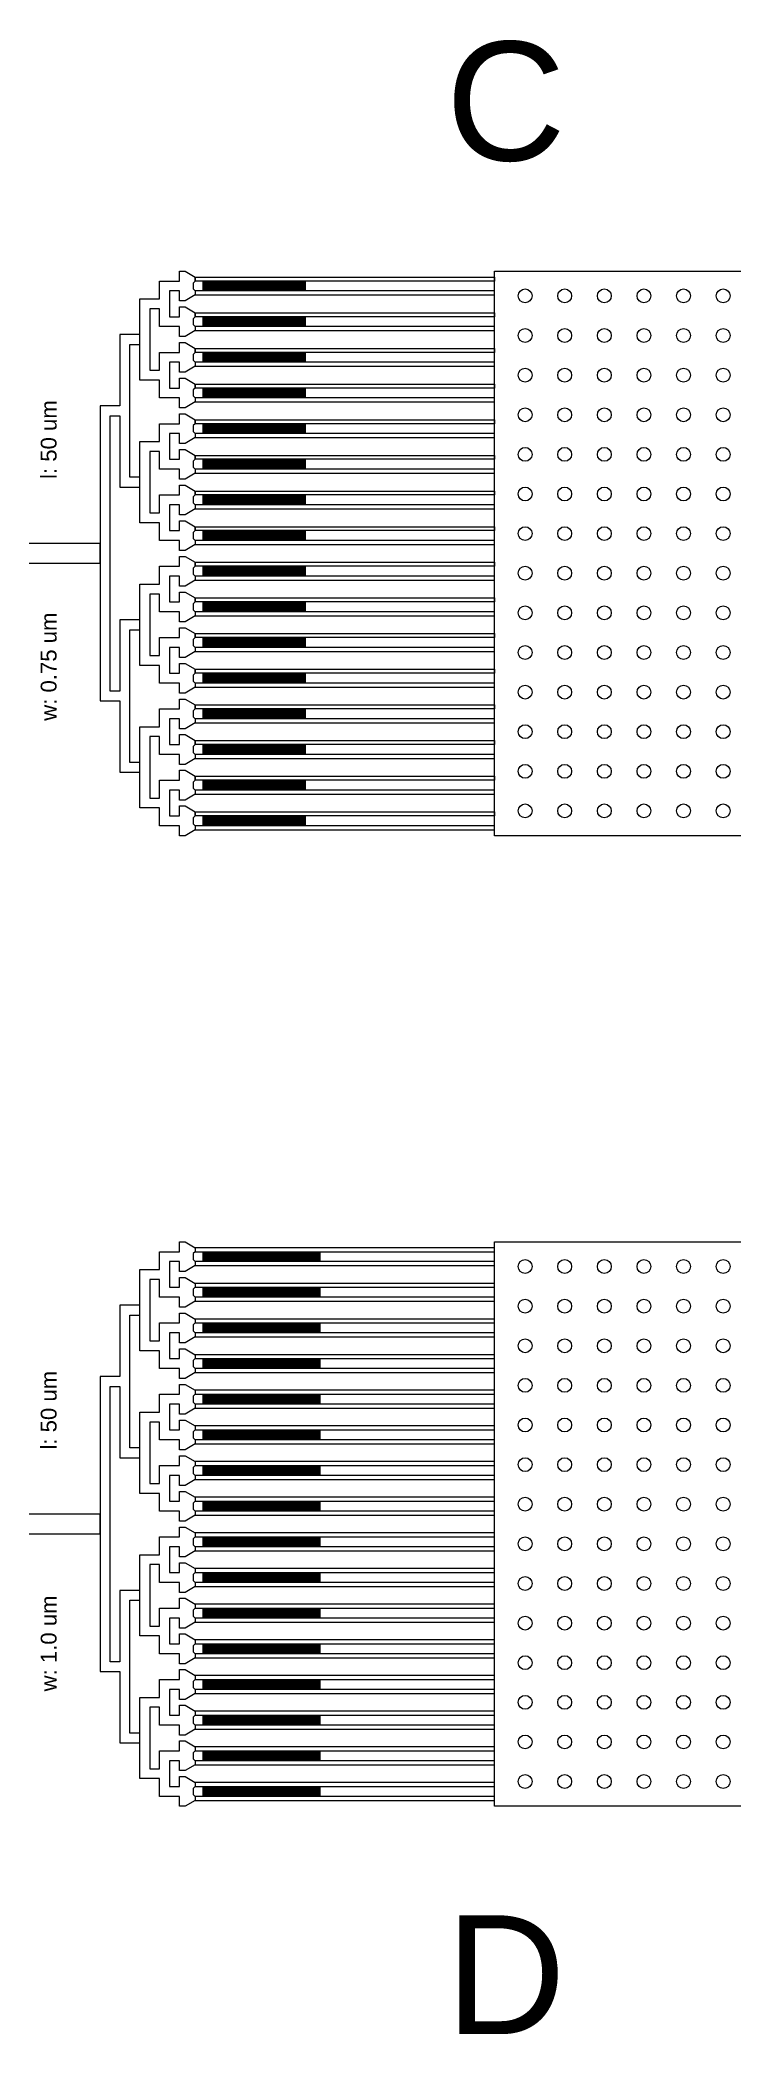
# Model space of a CAD drawing. Extents: x 1000 to 49000, y 2919 to 77300.
# Drawn here: x 36996 to 40480, y 63475 to 73542 of the extents above; entities that cross this region are included whole.
import ezdxf

# ---------------------------------------------------------------- set-up
doc = ezdxf.new("R2010")
doc.units = 13
doc.layers.add('Inner', color=4, linetype='Continuous', lineweight=0, true_color=0x00ffff)
doc.layers.add('Outer', color=1, linetype='Continuous', lineweight=0, true_color=0xff0000)
doc.styles.add('textstyle50', font='')
doc.styles.add('textstyle51', font='')
doc.styles.add('textstyle52', font='')
doc.styles.add('textstyle53', font='')
doc.styles.add('textstyle54', font='')
doc.styles.add('textstyle55', font='')
doc.styles.get('textstyle50').set_extended_font_data('Arial')
doc.styles.get('textstyle51').set_extended_font_data('Arial')
doc.styles.get('textstyle52').set_extended_font_data('Arial')
doc.styles.get('textstyle53').set_extended_font_data('Arial')
doc.styles.get('textstyle54').set_extended_font_data('Arial')
doc.styles.get('textstyle55').set_extended_font_data('Arial')

msp = doc.modelspace()

# ---------------------------------------------------------------- texts
at = {"layer": 'Inner', "char_height": 600, "attachment_point": 9}
for s, insert, style in [('C', (39650, 72925), 'textstyle55'), ('D', (39650, 63475), 'textstyle54')]:
    msp.add_mtext(s, dxfattribs=dict(at, insert=insert, style=style))
at = {"layer": 'Inner', "char_height": 80, "attachment_point": 1, "rotation": 90}
for s, insert, style in [('l: 50 um', (37000.11, 71325.86), 'textstyle50'), ('w: 0.75 um', (37000, 70105), 'textstyle51'), ('l: 50 um', (37000.11, 66425.86), 'textstyle52'), ('w: 1.0 um', (37000, 65205), 'textstyle53')]:
    msp.add_mtext(s, dxfattribs=dict(at, insert=insert, style=style))

# ---------------------------------------------------------------- linework, layer by layer
at = {"layer": 'Inner'}
for points in [[(37780, 72345), (37780, 72325), (37770, 72315), (37770, 72285), (37780, 72275), (37780, 72255), (37730, 72225), (37700, 72225), (37700, 72275), (37650, 72275), (37650, 72145), (37700, 72145), (37700, 72195), (37730, 72195), (37780, 72165), (37780, 72145), (37770, 72135), (37770, 72105), (37780, 72095), (37780, 72075), (37730, 72045), (37700, 72045), (37700, 72095), (37600, 72095), (37600, 72185), (37550, 72185), (37550, 71875), (37600, 71875), (37600, 71965), (37700, 71965), (37700, 72015), (37730, 72015), (37780, 71985), (37780, 71965), (37770, 71955), (37770, 71925), (37780, 71915), (37780, 71895), (37730, 71865), (37700, 71865), (37700, 71915), (37650, 71915), (37650, 71785), (37700, 71785), (37700, 71835), (37730, 71835), (37780, 71805), (37780, 71785), (37770, 71775), (37770, 71745), (37780, 71735), (37780, 71715), (37730, 71685), (37700, 71685), (37700, 71735), (37600, 71735), (37600, 71825), (37500, 71825), (37500, 72005), (37500, 72055), (37500, 72235), (37600, 72235), (37600, 72325), (37700, 72325), (37700, 72375), (37730, 72375), (37780, 72345)], [(37780, 72325), (37780, 72345), (39290, 72345), (39290, 72325), (37780, 72325)], [(37820, 72325), (37820.75, 72325), (37820.75, 72275), (37820, 72275), (37820, 72325)], [(37821.75, 72325), (37822.5, 72325), (37822.5, 72275), (37821.75, 72275), (37821.75, 72325)], [(37823.5, 72325), (37824.25, 72325), (37824.25, 72275), (37823.5, 72275), (37823.5, 72325)], [(37825.25, 72325), (37826, 72325), (37826, 72275), (37825.25, 72275), (37825.25, 72325)], [(37827, 72325), (37827.75, 72325), (37827.75, 72275), (37827, 72275), (37827, 72325)], [(37828.75, 72325), (37829.5, 72325), (37829.5, 72275), (37828.75, 72275), (37828.75, 72325)], [(37830.5, 72325), (37831.25, 72325), (37831.25, 72275), (37830.5, 72275), (37830.5, 72325)], [(37832.25, 72325), (37833, 72325), (37833, 72275), (37832.25, 72275), (37832.25, 72325)], [(37834, 72325), (37834.75, 72325), (37834.75, 72275), (37834, 72275), (37834, 72325)], [(37835.75, 72325), (37836.5, 72325), (37836.5, 72275), (37835.75, 72275), (37835.75, 72325)], [(37837.5, 72325), (37838.25, 72325), (37838.25, 72275), (37837.5, 72275), (37837.5, 72325)], [(37839.25, 72325), (37840, 72325), (37840, 72275), (37839.25, 72275), (37839.25, 72325)], [(37841, 72325), (37841.75, 72325), (37841.75, 72275), (37841, 72275), (37841, 72325)], [(37842.75, 72325), (37843.5, 72325), (37843.5, 72275), (37842.75, 72275), (37842.75, 72325)], [(37844.5, 72325), (37845.25, 72325), (37845.25, 72275), (37844.5, 72275), (37844.5, 72325)], [(37846.25, 72325), (37847, 72325), (37847, 72275), (37846.25, 72275), (37846.25, 72325)], [(37848, 72325), (37848.75, 72325), (37848.75, 72275), (37848, 72275), (37848, 72325)], [(37849.75, 72325), (37850.5, 72325), (37850.5, 72275), (37849.75, 72275), (37849.75, 72325)], [(37851.5, 72325), (37852.25, 72325), (37852.25, 72275), (37851.5, 72275), (37851.5, 72325)], [(37853.25, 72325), (37854, 72325), (37854, 72275), (37853.25, 72275), (37853.25, 72325)], [(37855, 72325), (37855.75, 72325), (37855.75, 72275), (37855, 72275), (37855, 72325)], [(37856.75, 72325), (37857.5, 72325), (37857.5, 72275), (37856.75, 72275), (37856.75, 72325)], [(37858.5, 72325), (37859.25, 72325), (37859.25, 72275), (37858.5, 72275), (37858.5, 72325)], [(37860.25, 72325), (37861, 72325), (37861, 72275), (37860.25, 72275), (37860.25, 72325)], [(37862, 72325), (37862.75, 72325), (37862.75, 72275), (37862, 72275), (37862, 72325)], [(37863.75, 72325), (37864.5, 72325), (37864.5, 72275), (37863.75, 72275), (37863.75, 72325)], [(37865.5, 72325), (37866.25, 72325), (37866.25, 72275), (37865.5, 72275), (37865.5, 72325)], [(37867.25, 72325), (37868, 72325), (37868, 72275), (37867.25, 72275), (37867.25, 72325)], [(37869, 72325), (37869.75, 72325), (37869.75, 72275), (37869, 72275), (37869, 72325)], [(37870.75, 72325), (37871.5, 72325), (37871.5, 72275), (37870.75, 72275), (37870.75, 72325)], [(37872.5, 72325), (37873.25, 72325), (37873.25, 72275), (37872.5, 72275), (37872.5, 72325)], [(37874.25, 72325), (37875, 72325), (37875, 72275), (37874.25, 72275), (37874.25, 72325)], [(37876, 72325), (37876.75, 72325), (37876.75, 72275), (37876, 72275), (37876, 72325)], [(37877.75, 72325), (37878.5, 72325), (37878.5, 72275), (37877.75, 72275), (37877.75, 72325)], [(37879.5, 72325), (37880.25, 72325), (37880.25, 72275), (37879.5, 72275), (37879.5, 72325)], [(37881.25, 72325), (37882, 72325), (37882, 72275), (37881.25, 72275), (37881.25, 72325)], [(37883, 72325), (37883.75, 72325), (37883.75, 72275), (37883, 72275), (37883, 72325)], [(37884.75, 72325), (37885.5, 72325), (37885.5, 72275), (37884.75, 72275), (37884.75, 72325)], [(37886.5, 72325), (37887.25, 72325), (37887.25, 72275), (37886.5, 72275), (37886.5, 72325)], [(37888.25, 72325), (37889, 72325), (37889, 72275), (37888.25, 72275), (37888.25, 72325)], [(37890, 72325), (37890.75, 72325), (37890.75, 72275), (37890, 72275), (37890, 72325)], [(37891.75, 72325), (37892.5, 72325), (37892.5, 72275), (37891.75, 72275), (37891.75, 72325)], [(37893.5, 72325), (37894.25, 72325), (37894.25, 72275), (37893.5, 72275), (37893.5, 72325)], [(37895.25, 72325), (37896, 72325), (37896, 72275), (37895.25, 72275), (37895.25, 72325)], [(37897, 72325), (37897.75, 72325), (37897.75, 72275), (37897, 72275), (37897, 72325)], [(37898.75, 72325), (37899.5, 72325), (37899.5, 72275), (37898.75, 72275), (37898.75, 72325)], [(37900.5, 72325), (37901.25, 72325), (37901.25, 72275), (37900.5, 72275), (37900.5, 72325)], [(37902.25, 72325), (37903, 72325), (37903, 72275), (37902.25, 72275), (37902.25, 72325)], [(37904, 72325), (37904.75, 72325), (37904.75, 72275), (37904, 72275), (37904, 72325)], [(37905.75, 72325), (37906.5, 72325), (37906.5, 72275), (37905.75, 72275), (37905.75, 72325)], [(37907.5, 72325), (37908.25, 72325), (37908.25, 72275), (37907.5, 72275), (37907.5, 72325)], [(37909.25, 72325), (37910, 72325), (37910, 72275), (37909.25, 72275), (37909.25, 72325)], [(37911, 72325), (37911.75, 72325), (37911.75, 72275), (37911, 72275), (37911, 72325)], [(37912.75, 72325), (37913.5, 72325), (37913.5, 72275), (37912.75, 72275), (37912.75, 72325)], [(37914.5, 72325), (37915.25, 72325), (37915.25, 72275), (37914.5, 72275), (37914.5, 72325)], [(37916.25, 72325), (37917, 72325), (37917, 72275), (37916.25, 72275), (37916.25, 72325)], [(37918, 72325), (37918.75, 72325), (37918.75, 72275), (37918, 72275), (37918, 72325)], [(37919.75, 72325), (37920.5, 72325), (37920.5, 72275), (37919.75, 72275), (37919.75, 72325)], [(37921.5, 72325), (37922.25, 72325), (37922.25, 72275), (37921.5, 72275), (37921.5, 72325)], [(37923.25, 72325), (37924, 72325), (37924, 72275), (37923.25, 72275), (37923.25, 72325)], [(37925, 72325), (37925.75, 72325), (37925.75, 72275), (37925, 72275), (37925, 72325)], [(37926.75, 72325), (37927.5, 72325), (37927.5, 72275), (37926.75, 72275), (37926.75, 72325)], [(37928.5, 72325), (37929.25, 72325), (37929.25, 72275), (37928.5, 72275), (37928.5, 72325)], [(37930.25, 72325), (37931, 72325), (37931, 72275), (37930.25, 72275), (37930.25, 72325)], [(37932, 72325), (37932.75, 72325), (37932.75, 72275), (37932, 72275), (37932, 72325)], [(37933.75, 72325), (37934.5, 72325), (37934.5, 72275), (37933.75, 72275), (37933.75, 72325)], [(37935.5, 72325), (37936.25, 72325), (37936.25, 72275), (37935.5, 72275), (37935.5, 72325)], [(37937.25, 72325), (37938, 72325), (37938, 72275), (37937.25, 72275), (37937.25, 72325)], [(37939, 72325), (37939.75, 72325), (37939.75, 72275), (37939, 72275), (37939, 72325)], [(37940.75, 72325), (37941.5, 72325), (37941.5, 72275), (37940.75, 72275), (37940.75, 72325)], [(37942.5, 72325), (37943.25, 72325), (37943.25, 72275), (37942.5, 72275), (37942.5, 72325)], [(37944.25, 72325), (37945, 72325), (37945, 72275), (37944.25, 72275), (37944.25, 72325)], [(37946, 72325), (37946.75, 72325), (37946.75, 72275), (37946, 72275), (37946, 72325)], [(37947.75, 72325), (37948.5, 72325), (37948.5, 72275), (37947.75, 72275), (37947.75, 72325)], [(37949.5, 72325), (37950.25, 72325), (37950.25, 72275), (37949.5, 72275), (37949.5, 72325)], [(37951.25, 72325), (37952, 72325), (37952, 72275), (37951.25, 72275), (37951.25, 72325)], [(37953, 72325), (37953.75, 72325), (37953.75, 72275), (37953, 72275), (37953, 72325)], [(37954.75, 72325), (37955.5, 72325), (37955.5, 72275), (37954.75, 72275), (37954.75, 72325)], [(37956.5, 72325), (37957.25, 72325), (37957.25, 72275), (37956.5, 72275), (37956.5, 72325)], [(37958.25, 72325), (37959, 72325), (37959, 72275), (37958.25, 72275), (37958.25, 72325)], [(37960, 72325), (37960.75, 72325), (37960.75, 72275), (37960, 72275), (37960, 72325)], [(37961.75, 72325), (37962.5, 72325), (37962.5, 72275), (37961.75, 72275), (37961.75, 72325)], [(37963.5, 72325), (37964.25, 72325), (37964.25, 72275), (37963.5, 72275), (37963.5, 72325)], [(37965.25, 72325), (37966, 72325), (37966, 72275), (37965.25, 72275), (37965.25, 72325)], [(37967, 72325), (37967.75, 72325), (37967.75, 72275), (37967, 72275), (37967, 72325)], [(37968.75, 72325), (37969.5, 72325), (37969.5, 72275), (37968.75, 72275), (37968.75, 72325)], [(37970.5, 72325), (37971.25, 72325), (37971.25, 72275), (37970.5, 72275), (37970.5, 72325)], [(37972.25, 72325), (37973, 72325), (37973, 72275), (37972.25, 72275), (37972.25, 72325)], [(37974, 72325), (37974.75, 72325), (37974.75, 72275), (37974, 72275), (37974, 72325)], [(37975.75, 72325), (37976.5, 72325), (37976.5, 72275), (37975.75, 72275), (37975.75, 72325)], [(37977.5, 72325), (37978.25, 72325), (37978.25, 72275), (37977.5, 72275), (37977.5, 72325)], [(37979.25, 72325), (37980, 72325), (37980, 72275), (37979.25, 72275), (37979.25, 72325)], [(37981, 72325), (37981.75, 72325), (37981.75, 72275), (37981, 72275), (37981, 72325)], [(37982.75, 72325), (37983.5, 72325), (37983.5, 72275), (37982.75, 72275), (37982.75, 72325)], [(37984.5, 72325), (37985.25, 72325), (37985.25, 72275), (37984.5, 72275), (37984.5, 72325)], [(37986.25, 72325), (37987, 72325), (37987, 72275), (37986.25, 72275), (37986.25, 72325)], [(37988, 72325), (37988.75, 72325), (37988.75, 72275), (37988, 72275), (37988, 72325)], [(37989.75, 72325), (37990.5, 72325), (37990.5, 72275), (37989.75, 72275), (37989.75, 72325)], [(37991.5, 72325), (37992.25, 72325), (37992.25, 72275), (37991.5, 72275), (37991.5, 72325)], [(37993.25, 72325), (37994, 72325), (37994, 72275), (37993.25, 72275), (37993.25, 72325)], [(37995, 72325), (37995.75, 72325), (37995.75, 72275), (37995, 72275), (37995, 72325)], [(37996.75, 72325), (37997.5, 72325), (37997.5, 72275), (37996.75, 72275), (37996.75, 72325)], [(37998.5, 72325), (37999.25, 72325), (37999.25, 72275), (37998.5, 72275), (37998.5, 72325)], [(38000.25, 72325), (38001, 72325), (38001, 72275), (38000.25, 72275), (38000.25, 72325)], [(38002, 72325), (38002.75, 72325), (38002.75, 72275), (38002, 72275), (38002, 72325)], [(38003.75, 72325), (38004.5, 72325), (38004.5, 72275), (38003.75, 72275), (38003.75, 72325)], [(38005.5, 72325), (38006.25, 72325), (38006.25, 72275), (38005.5, 72275), (38005.5, 72325)], [(38007.25, 72325), (38008, 72325), (38008, 72275), (38007.25, 72275), (38007.25, 72325)], [(38009, 72325), (38009.75, 72325), (38009.75, 72275), (38009, 72275), (38009, 72325)], [(38010.75, 72325), (38011.5, 72325), (38011.5, 72275), (38010.75, 72275), (38010.75, 72325)], [(38012.5, 72325), (38013.25, 72325), (38013.25, 72275), (38012.5, 72275), (38012.5, 72325)], [(38014.25, 72325), (38015, 72325), (38015, 72275), (38014.25, 72275), (38014.25, 72325)], [(38016, 72325), (38016.75, 72325), (38016.75, 72275), (38016, 72275), (38016, 72325)], [(38017.75, 72325), (38018.5, 72325), (38018.5, 72275), (38017.75, 72275), (38017.75, 72325)], [(38019.5, 72325), (38020.25, 72325), (38020.25, 72275), (38019.5, 72275), (38019.5, 72325)], [(38021.25, 72325), (38022, 72325), (38022, 72275), (38021.25, 72275), (38021.25, 72325)], [(38023, 72325), (38023.75, 72325), (38023.75, 72275), (38023, 72275), (38023, 72325)], [(38024.75, 72325), (38025.5, 72325), (38025.5, 72275), (38024.75, 72275), (38024.75, 72325)], [(38026.5, 72325), (38027.25, 72325), (38027.25, 72275), (38026.5, 72275), (38026.5, 72325)], [(38028.25, 72325), (38029, 72325), (38029, 72275), (38028.25, 72275), (38028.25, 72325)], [(38030, 72325), (38030.75, 72325), (38030.75, 72275), (38030, 72275), (38030, 72325)], [(38031.75, 72325), (38032.5, 72325), (38032.5, 72275), (38031.75, 72275), (38031.75, 72325)], [(38033.5, 72325), (38034.25, 72325), (38034.25, 72275), (38033.5, 72275), (38033.5, 72325)], [(38035.25, 72325), (38036, 72325), (38036, 72275), (38035.25, 72275), (38035.25, 72325)], [(38037, 72325), (38037.75, 72325), (38037.75, 72275), (38037, 72275), (38037, 72325)], [(38038.75, 72325), (38039.5, 72325), (38039.5, 72275), (38038.75, 72275), (38038.75, 72325)], [(38040.5, 72325), (38041.25, 72325), (38041.25, 72275), (38040.5, 72275), (38040.5, 72325)], [(38042.25, 72325), (38043, 72325), (38043, 72275), (38042.25, 72275), (38042.25, 72325)], [(38044, 72325), (38044.75, 72325), (38044.75, 72275), (38044, 72275), (38044, 72325)], [(38045.75, 72325), (38046.5, 72325), (38046.5, 72275), (38045.75, 72275), (38045.75, 72325)], [(38047.5, 72325), (38048.25, 72325), (38048.25, 72275), (38047.5, 72275), (38047.5, 72325)], [(38049.25, 72325), (38050, 72325), (38050, 72275), (38049.25, 72275), (38049.25, 72325)], [(38051, 72325), (38051.75, 72325), (38051.75, 72275), (38051, 72275), (38051, 72325)], [(38052.75, 72325), (38053.5, 72325), (38053.5, 72275), (38052.75, 72275), (38052.75, 72325)], [(38054.5, 72325), (38055.25, 72325), (38055.25, 72275), (38054.5, 72275), (38054.5, 72325)], [(38056.25, 72325), (38057, 72325), (38057, 72275), (38056.25, 72275), (38056.25, 72325)], [(38058, 72325), (38058.75, 72325), (38058.75, 72275), (38058, 72275), (38058, 72325)], [(38059.75, 72325), (38060.5, 72325), (38060.5, 72275), (38059.75, 72275), (38059.75, 72325)], [(38061.5, 72325), (38062.25, 72325), (38062.25, 72275), (38061.5, 72275), (38061.5, 72325)], [(38063.25, 72325), (38064, 72325), (38064, 72275), (38063.25, 72275), (38063.25, 72325)], [(38065, 72325), (38065.75, 72325), (38065.75, 72275), (38065, 72275), (38065, 72325)], [(38066.75, 72325), (38067.5, 72325), (38067.5, 72275), (38066.75, 72275), (38066.75, 72325)], [(38068.5, 72325), (38069.25, 72325), (38069.25, 72275), (38068.5, 72275), (38068.5, 72325)], [(38070.25, 72325), (38071, 72325), (38071, 72275), (38070.25, 72275), (38070.25, 72325)], [(38072, 72325), (38072.75, 72325), (38072.75, 72275), (38072, 72275), (38072, 72325)], [(38073.75, 72325), (38074.5, 72325), (38074.5, 72275), (38073.75, 72275), (38073.75, 72325)], [(38075.5, 72325), (38076.25, 72325), (38076.25, 72275), (38075.5, 72275), (38075.5, 72325)], [(38077.25, 72325), (38078, 72325), (38078, 72275), (38077.25, 72275), (38077.25, 72325)], [(38079, 72325), (38079.75, 72325), (38079.75, 72275), (38079, 72275), (38079, 72325)], [(38080.75, 72325), (38081.5, 72325), (38081.5, 72275), (38080.75, 72275), (38080.75, 72325)], [(38082.5, 72325), (38083.25, 72325), (38083.25, 72275), (38082.5, 72275), (38082.5, 72325)], [(38084.25, 72325), (38085, 72325), (38085, 72275), (38084.25, 72275), (38084.25, 72325)], [(38086, 72325), (38086.75, 72325), (38086.75, 72275), (38086, 72275), (38086, 72325)], [(38087.75, 72325), (38088.5, 72325), (38088.5, 72275), (38087.75, 72275), (38087.75, 72325)], [(38089.5, 72325), (38090.25, 72325), (38090.25, 72275), (38089.5, 72275), (38089.5, 72325)], [(38091.25, 72325), (38092, 72325), (38092, 72275), (38091.25, 72275), (38091.25, 72325)], [(38093, 72325), (38093.75, 72325), (38093.75, 72275), (38093, 72275), (38093, 72325)], [(38094.75, 72325), (38095.5, 72325), (38095.5, 72275), (38094.75, 72275), (38094.75, 72325)], [(38096.5, 72325), (38097.25, 72325), (38097.25, 72275), (38096.5, 72275), (38096.5, 72325)], [(38098.25, 72325), (38099, 72325), (38099, 72275), (38098.25, 72275), (38098.25, 72325)], [(38100, 72325), (38100.75, 72325), (38100.75, 72275), (38100, 72275), (38100, 72325)], [(38101.75, 72325), (38102.5, 72325), (38102.5, 72275), (38101.75, 72275), (38101.75, 72325)], [(38103.5, 72325), (38104.25, 72325), (38104.25, 72275), (38103.5, 72275), (38103.5, 72325)], [(38105.25, 72325), (38106, 72325), (38106, 72275), (38105.25, 72275), (38105.25, 72325)], [(38107, 72325), (38107.75, 72325), (38107.75, 72275), (38107, 72275), (38107, 72325)], [(38108.75, 72325), (38109.5, 72325), (38109.5, 72275), (38108.75, 72275), (38108.75, 72325)], [(38110.5, 72325), (38111.25, 72325), (38111.25, 72275), (38110.5, 72275), (38110.5, 72325)], [(38112.25, 72325), (38113, 72325), (38113, 72275), (38112.25, 72275), (38112.25, 72325)], [(38114, 72325), (38114.75, 72325), (38114.75, 72275), (38114, 72275), (38114, 72325)], [(38115.75, 72325), (38116.5, 72325), (38116.5, 72275), (38115.75, 72275), (38115.75, 72325)], [(38117.5, 72325), (38118.25, 72325), (38118.25, 72275), (38117.5, 72275), (38117.5, 72325)], [(38119.25, 72325), (38120, 72325), (38120, 72275), (38119.25, 72275), (38119.25, 72325)], [(38121, 72325), (38121.75, 72325), (38121.75, 72275), (38121, 72275), (38121, 72325)], [(38122.75, 72325), (38123.5, 72325), (38123.5, 72275), (38122.75, 72275), (38122.75, 72325)], [(38124.5, 72325), (38125.25, 72325), (38125.25, 72275), (38124.5, 72275), (38124.5, 72325)], [(38126.25, 72325), (38127, 72325), (38127, 72275), (38126.25, 72275), (38126.25, 72325)], [(38128, 72325), (38128.75, 72325), (38128.75, 72275), (38128, 72275), (38128, 72325)], [(38129.75, 72325), (38130.5, 72325), (38130.5, 72275), (38129.75, 72275), (38129.75, 72325)], [(38131.5, 72325), (38132.25, 72325), (38132.25, 72275), (38131.5, 72275), (38131.5, 72325)], [(38133.25, 72325), (38134, 72325), (38134, 72275), (38133.25, 72275), (38133.25, 72325)], [(38135, 72325), (38135.75, 72325), (38135.75, 72275), (38135, 72275), (38135, 72325)], [(38136.75, 72325), (38137.5, 72325), (38137.5, 72275), (38136.75, 72275), (38136.75, 72325)], [(38138.5, 72325), (38139.25, 72325), (38139.25, 72275), (38138.5, 72275), (38138.5, 72325)], [(38140.25, 72325), (38141, 72325), (38141, 72275), (38140.25, 72275), (38140.25, 72325)], [(38142, 72325), (38142.75, 72325), (38142.75, 72275), (38142, 72275), (38142, 72325)], [(38143.75, 72325), (38144.5, 72325), (38144.5, 72275), (38143.75, 72275), (38143.75, 72325)], [(38145.5, 72325), (38146.25, 72325), (38146.25, 72275), (38145.5, 72275), (38145.5, 72325)], [(38147.25, 72325), (38148, 72325), (38148, 72275), (38147.25, 72275), (38147.25, 72325)], [(38149, 72325), (38149.75, 72325), (38149.75, 72275), (38149, 72275), (38149, 72325)], [(38150.75, 72325), (38151.5, 72325), (38151.5, 72275), (38150.75, 72275), (38150.75, 72325)], [(38152.5, 72325), (38153.25, 72325), (38153.25, 72275), (38152.5, 72275), (38152.5, 72325)], [(38154.25, 72325), (38155, 72325), (38155, 72275), (38154.25, 72275), (38154.25, 72325)], [(38156, 72325), (38156.75, 72325), (38156.75, 72275), (38156, 72275), (38156, 72325)], [(38157.75, 72325), (38158.5, 72325), (38158.5, 72275), (38157.75, 72275), (38157.75, 72325)], [(38159.5, 72325), (38160.25, 72325), (38160.25, 72275), (38159.5, 72275), (38159.5, 72325)], [(38161.25, 72325), (38162, 72325), (38162, 72275), (38161.25, 72275), (38161.25, 72325)], [(38163, 72325), (38163.75, 72325), (38163.75, 72275), (38163, 72275), (38163, 72325)], [(38164.75, 72325), (38165.5, 72325), (38165.5, 72275), (38164.75, 72275), (38164.75, 72325)], [(38166.5, 72325), (38167.25, 72325), (38167.25, 72275), (38166.5, 72275), (38166.5, 72325)], [(38168.25, 72325), (38169, 72325), (38169, 72275), (38168.25, 72275), (38168.25, 72325)], [(38170, 72325), (38170.75, 72325), (38170.75, 72275), (38170, 72275), (38170, 72325)], [(38171.75, 72325), (38172.5, 72325), (38172.5, 72275), (38171.75, 72275), (38171.75, 72325)], [(38173.5, 72325), (38174.25, 72325), (38174.25, 72275), (38173.5, 72275), (38173.5, 72325)], [(38175.25, 72325), (38176, 72325), (38176, 72275), (38175.25, 72275), (38175.25, 72325)], [(38177, 72325), (38177.75, 72325), (38177.75, 72275), (38177, 72275), (38177, 72325)], [(38178.75, 72325), (38179.5, 72325), (38179.5, 72275), (38178.75, 72275), (38178.75, 72325)], [(38180.5, 72325), (38181.25, 72325), (38181.25, 72275), (38180.5, 72275), (38180.5, 72325)], [(38182.25, 72325), (38183, 72325), (38183, 72275), (38182.25, 72275), (38182.25, 72325)], [(38184, 72325), (38184.75, 72325), (38184.75, 72275), (38184, 72275), (38184, 72325)], [(38185.75, 72325), (38186.5, 72325), (38186.5, 72275), (38185.75, 72275), (38185.75, 72325)], [(38187.5, 72325), (38188.25, 72325), (38188.25, 72275), (38187.5, 72275), (38187.5, 72325)], [(38189.25, 72325), (38190, 72325), (38190, 72275), (38189.25, 72275), (38189.25, 72325)], [(38191, 72325), (38191.75, 72325), (38191.75, 72275), (38191, 72275), (38191, 72325)], [(38192.75, 72325), (38193.5, 72325), (38193.5, 72275), (38192.75, 72275), (38192.75, 72325)], [(38194.5, 72325), (38195.25, 72325), (38195.25, 72275), (38194.5, 72275), (38194.5, 72325)], [(38196.25, 72325), (38197, 72325), (38197, 72275), (38196.25, 72275), (38196.25, 72325)], [(38198, 72325), (38198.75, 72325), (38198.75, 72275), (38198, 72275), (38198, 72325)], [(38199.75, 72325), (38200.5, 72325), (38200.5, 72275), (38199.75, 72275), (38199.75, 72325)], [(38201.5, 72325), (38202.25, 72325), (38202.25, 72275), (38201.5, 72275), (38201.5, 72325)], [(38203.25, 72325), (38204, 72325), (38204, 72275), (38203.25, 72275), (38203.25, 72325)], [(38205, 72325), (38205.75, 72325), (38205.75, 72275), (38205, 72275), (38205, 72325)], [(38206.75, 72325), (38207.5, 72325), (38207.5, 72275), (38206.75, 72275), (38206.75, 72325)], [(38208.5, 72325), (38209.25, 72325), (38209.25, 72275), (38208.5, 72275), (38208.5, 72325)], [(38210.25, 72325), (38211, 72325), (38211, 72275), (38210.25, 72275), (38210.25, 72325)], [(38212, 72325), (38212.75, 72325), (38212.75, 72275), (38212, 72275), (38212, 72325)], [(38213.75, 72325), (38214.5, 72325), (38214.5, 72275), (38213.75, 72275), (38213.75, 72325)], [(38215.5, 72325), (38216.25, 72325), (38216.25, 72275), (38215.5, 72275), (38215.5, 72325)], [(38217.25, 72325), (38218, 72325), (38218, 72275), (38217.25, 72275), (38217.25, 72325)], [(38219, 72325), (38219.75, 72325), (38219.75, 72275), (38219, 72275), (38219, 72325)], [(38220.75, 72325), (38221.5, 72325), (38221.5, 72275), (38220.75, 72275), (38220.75, 72325)], [(38222.5, 72325), (38223.25, 72325), (38223.25, 72275), (38222.5, 72275), (38222.5, 72325)], [(38224.25, 72325), (38225, 72325), (38225, 72275), (38224.25, 72275), (38224.25, 72325)], [(38226, 72325), (38226.75, 72325), (38226.75, 72275), (38226, 72275), (38226, 72325)], [(38227.75, 72325), (38228.5, 72325), (38228.5, 72275), (38227.75, 72275), (38227.75, 72325)], [(38229.5, 72325), (38230.25, 72325), (38230.25, 72275), (38229.5, 72275), (38229.5, 72325)], [(38231.25, 72325), (38232, 72325), (38232, 72275), (38231.25, 72275), (38231.25, 72325)], [(38233, 72325), (38233.75, 72325), (38233.75, 72275), (38233, 72275), (38233, 72325)], [(38234.75, 72325), (38235.5, 72325), (38235.5, 72275), (38234.75, 72275), (38234.75, 72325)], [(38236.5, 72325), (38237.25, 72325), (38237.25, 72275), (38236.5, 72275), (38236.5, 72325)], [(38238.25, 72325), (38239, 72325), (38239, 72275), (38238.25, 72275), (38238.25, 72325)], [(38240, 72325), (38240.75, 72325), (38240.75, 72275), (38240, 72275), (38240, 72325)], [(38241.75, 72325), (38242.5, 72325), (38242.5, 72275), (38241.75, 72275), (38241.75, 72325)], [(38243.5, 72325), (38244.25, 72325), (38244.25, 72275), (38243.5, 72275), (38243.5, 72325)], [(38245.25, 72325), (38246, 72325), (38246, 72275), (38245.25, 72275), (38245.25, 72325)], [(38247, 72325), (38247.75, 72325), (38247.75, 72275), (38247, 72275), (38247, 72325)], [(38248.75, 72325), (38249.5, 72325), (38249.5, 72275), (38248.75, 72275), (38248.75, 72325)], [(38250.5, 72325), (38251.25, 72325), (38251.25, 72275), (38250.5, 72275), (38250.5, 72325)], [(38252.25, 72325), (38253, 72325), (38253, 72275), (38252.25, 72275), (38252.25, 72325)], [(38254, 72325), (38254.75, 72325), (38254.75, 72275), (38254, 72275), (38254, 72325)], [(38255.75, 72325), (38256.5, 72325), (38256.5, 72275), (38255.75, 72275), (38255.75, 72325)], [(38257.5, 72325), (38258.25, 72325), (38258.25, 72275), (38257.5, 72275), (38257.5, 72325)], [(38259.25, 72325), (38260, 72325), (38260, 72275), (38259.25, 72275), (38259.25, 72325)], [(38261, 72325), (38261.75, 72325), (38261.75, 72275), (38261, 72275), (38261, 72325)], [(38262.75, 72325), (38263.5, 72325), (38263.5, 72275), (38262.75, 72275), (38262.75, 72325)], [(38264.5, 72325), (38265.25, 72325), (38265.25, 72275), (38264.5, 72275), (38264.5, 72325)], [(38266.25, 72325), (38267, 72325), (38267, 72275), (38266.25, 72275), (38266.25, 72325)], [(38268, 72325), (38268.75, 72325), (38268.75, 72275), (38268, 72275), (38268, 72325)], [(38269.75, 72325), (38270.5, 72325), (38270.5, 72275), (38269.75, 72275), (38269.75, 72325)], [(38271.5, 72325), (38272.25, 72325), (38272.25, 72275), (38271.5, 72275), (38271.5, 72325)], [(38273.25, 72325), (38274, 72325), (38274, 72275), (38273.25, 72275), (38273.25, 72325)], [(38275, 72325), (38275.75, 72325), (38275.75, 72275), (38275, 72275), (38275, 72325)], [(38276.75, 72325), (38277.5, 72325), (38277.5, 72275), (38276.75, 72275), (38276.75, 72325)], [(38278.5, 72325), (38279.25, 72325), (38279.25, 72275), (38278.5, 72275), (38278.5, 72325)], [(38280.25, 72325), (38281, 72325), (38281, 72275), (38280.25, 72275), (38280.25, 72325)], [(38282, 72325), (38282.75, 72325), (38282.75, 72275), (38282, 72275), (38282, 72325)], [(38283.75, 72325), (38284.5, 72325), (38284.5, 72275), (38283.75, 72275), (38283.75, 72325)], [(38285.5, 72325), (38286.25, 72325), (38286.25, 72275), (38285.5, 72275), (38285.5, 72325)], [(38287.25, 72325), (38288, 72325), (38288, 72275), (38287.25, 72275), (38287.25, 72325)], [(38289, 72325), (38289.75, 72325), (38289.75, 72275), (38289, 72275), (38289, 72325)], [(38290.75, 72325), (38291.5, 72325), (38291.5, 72275), (38290.75, 72275), (38290.75, 72325)], [(38292.5, 72325), (38293.25, 72325), (38293.25, 72275), (38292.5, 72275), (38292.5, 72325)], [(38294.25, 72325), (38295, 72325), (38295, 72275), (38294.25, 72275), (38294.25, 72325)], [(38296, 72325), (38296.75, 72325), (38296.75, 72275), (38296, 72275), (38296, 72325)], [(38297.75, 72325), (38298.5, 72325), (38298.5, 72275), (38297.75, 72275), (38297.75, 72325)], [(38299.5, 72325), (38300.25, 72325), (38300.25, 72275), (38299.5, 72275), (38299.5, 72325)], [(38301.25, 72325), (38302, 72325), (38302, 72275), (38301.25, 72275), (38301.25, 72325)], [(38303, 72325), (38303.75, 72325), (38303.75, 72275), (38303, 72275), (38303, 72325)], [(38304.75, 72325), (38305.5, 72325), (38305.5, 72275), (38304.75, 72275), (38304.75, 72325)], [(38306.5, 72325), (38307.25, 72325), (38307.25, 72275), (38306.5, 72275), (38306.5, 72325)], [(38308.25, 72325), (38309, 72325), (38309, 72275), (38308.25, 72275), (38308.25, 72325)], [(38310, 72325), (38310.75, 72325), (38310.75, 72275), (38310, 72275), (38310, 72325)], [(38311.75, 72325), (38312.5, 72325), (38312.5, 72275), (38311.75, 72275), (38311.75, 72325)], [(38313.5, 72325), (38314.25, 72325), (38314.25, 72275), (38313.5, 72275), (38313.5, 72325)], [(38315.25, 72325), (38316, 72325), (38316, 72275), (38315.25, 72275), (38315.25, 72325)], [(38317, 72325), (38317.75, 72325), (38317.75, 72275), (38317, 72275), (38317, 72325)], [(38318.75, 72325), (38319.5, 72325), (38319.5, 72275), (38318.75, 72275), (38318.75, 72325)], [(38320.5, 72325), (38321.25, 72325), (38321.25, 72275), (38320.5, 72275), (38320.5, 72325)], [(38322.25, 72325), (38323, 72325), (38323, 72275), (38322.25, 72275), (38322.25, 72325)], [(38324, 72325), (38324.75, 72325), (38324.75, 72275), (38324, 72275), (38324, 72325)], [(38325.75, 72325), (38326.5, 72325), (38326.5, 72275), (38325.75, 72275), (38325.75, 72325)], [(38327.5, 72325), (38328.25, 72325), (38328.25, 72275), (38327.5, 72275), (38327.5, 72325)], [(38329.25, 72325), (38330, 72325), (38330, 72275), (38329.25, 72275), (38329.25, 72325)], [(38331, 72325), (38331.75, 72325), (38331.75, 72275), (38331, 72275), (38331, 72325)], [(38332.75, 72325), (38333.5, 72325), (38333.5, 72275), (38332.75, 72275), (38332.75, 72325)], [(38334.5, 72325), (38335.25, 72325), (38335.25, 72275), (38334.5, 72275), (38334.5, 72325)], [(39290, 69525), (39290, 72375), (41200, 72375), (41200, 69525), (39290, 69525)], [(37780, 72275), (37780, 72255), (39290, 72255), (39290, 72275), (37780, 72275)], [(37780, 72145), (37780, 72165), (39290, 72165), (39290, 72145), (37780, 72145)], [(37780, 72095), (37780, 72075), (39290, 72075), (39290, 72095), (37780, 72095)], [(37820, 72145), (37820.75, 72145), (37820.75, 72095), (37820, 72095), (37820, 72145)], [(37821.75, 72145), (37822.5, 72145), (37822.5, 72095), (37821.75, 72095), (37821.75, 72145)], [(37823.5, 72145), (37824.25, 72145), (37824.25, 72095), (37823.5, 72095), (37823.5, 72145)], [(37825.25, 72145), (37826, 72145), (37826, 72095), (37825.25, 72095), (37825.25, 72145)], [(37827, 72145), (37827.75, 72145), (37827.75, 72095), (37827, 72095), (37827, 72145)], [(37828.75, 72145), (37829.5, 72145), (37829.5, 72095), (37828.75, 72095), (37828.75, 72145)], [(37830.5, 72145), (37831.25, 72145), (37831.25, 72095), (37830.5, 72095), (37830.5, 72145)], [(37832.25, 72145), (37833, 72145), (37833, 72095), (37832.25, 72095), (37832.25, 72145)], [(37834, 72145), (37834.75, 72145), (37834.75, 72095), (37834, 72095), (37834, 72145)], [(37835.75, 72145), (37836.5, 72145), (37836.5, 72095), (37835.75, 72095), (37835.75, 72145)], [(37837.5, 72145), (37838.25, 72145), (37838.25, 72095), (37837.5, 72095), (37837.5, 72145)], [(37839.25, 72145), (37840, 72145), (37840, 72095), (37839.25, 72095), (37839.25, 72145)], [(37841, 72145), (37841.75, 72145), (37841.75, 72095), (37841, 72095), (37841, 72145)], [(37842.75, 72145), (37843.5, 72145), (37843.5, 72095), (37842.75, 72095), (37842.75, 72145)], [(37844.5, 72145), (37845.25, 72145), (37845.25, 72095), (37844.5, 72095), (37844.5, 72145)], [(37846.25, 72145), (37847, 72145), (37847, 72095), (37846.25, 72095), (37846.25, 72145)], [(37848, 72145), (37848.75, 72145), (37848.75, 72095), (37848, 72095), (37848, 72145)], [(37849.75, 72145), (37850.5, 72145), (37850.5, 72095), (37849.75, 72095), (37849.75, 72145)], [(37851.5, 72145), (37852.25, 72145), (37852.25, 72095), (37851.5, 72095), (37851.5, 72145)], [(37853.25, 72145), (37854, 72145), (37854, 72095), (37853.25, 72095), (37853.25, 72145)], [(37855, 72145), (37855.75, 72145), (37855.75, 72095), (37855, 72095), (37855, 72145)], [(37856.75, 72145), (37857.5, 72145), (37857.5, 72095), (37856.75, 72095), (37856.75, 72145)], [(37858.5, 72145), (37859.25, 72145), (37859.25, 72095), (37858.5, 72095), (37858.5, 72145)], [(37860.25, 72145), (37861, 72145), (37861, 72095), (37860.25, 72095), (37860.25, 72145)], [(37862, 72145), (37862.75, 72145), (37862.75, 72095), (37862, 72095), (37862, 72145)], [(37863.75, 72145), (37864.5, 72145), (37864.5, 72095), (37863.75, 72095), (37863.75, 72145)], [(37865.5, 72145), (37866.25, 72145), (37866.25, 72095), (37865.5, 72095), (37865.5, 72145)], [(37867.25, 72145), (37868, 72145), (37868, 72095), (37867.25, 72095), (37867.25, 72145)], [(37869, 72145), (37869.75, 72145), (37869.75, 72095), (37869, 72095), (37869, 72145)], [(37870.75, 72145), (37871.5, 72145), (37871.5, 72095), (37870.75, 72095), (37870.75, 72145)], [(37872.5, 72145), (37873.25, 72145), (37873.25, 72095), (37872.5, 72095), (37872.5, 72145)], [(37874.25, 72145), (37875, 72145), (37875, 72095), (37874.25, 72095), (37874.25, 72145)], [(37876, 72145), (37876.75, 72145), (37876.75, 72095), (37876, 72095), (37876, 72145)], [(37877.75, 72145), (37878.5, 72145), (37878.5, 72095), (37877.75, 72095), (37877.75, 72145)], [(37879.5, 72145), (37880.25, 72145), (37880.25, 72095), (37879.5, 72095), (37879.5, 72145)], [(37881.25, 72145), (37882, 72145), (37882, 72095), (37881.25, 72095), (37881.25, 72145)], [(37883, 72145), (37883.75, 72145), (37883.75, 72095), (37883, 72095), (37883, 72145)], [(37884.75, 72145), (37885.5, 72145), (37885.5, 72095), (37884.75, 72095), (37884.75, 72145)], [(37886.5, 72145), (37887.25, 72145), (37887.25, 72095), (37886.5, 72095), (37886.5, 72145)], [(37888.25, 72145), (37889, 72145), (37889, 72095), (37888.25, 72095), (37888.25, 72145)], [(37890, 72145), (37890.75, 72145), (37890.75, 72095), (37890, 72095), (37890, 72145)], [(37891.75, 72145), (37892.5, 72145), (37892.5, 72095), (37891.75, 72095), (37891.75, 72145)], [(37893.5, 72145), (37894.25, 72145), (37894.25, 72095), (37893.5, 72095), (37893.5, 72145)], [(37895.25, 72145), (37896, 72145), (37896, 72095), (37895.25, 72095), (37895.25, 72145)], [(37897, 72145), (37897.75, 72145), (37897.75, 72095), (37897, 72095), (37897, 72145)], [(37898.75, 72145), (37899.5, 72145), (37899.5, 72095), (37898.75, 72095), (37898.75, 72145)], [(37900.5, 72145), (37901.25, 72145), (37901.25, 72095), (37900.5, 72095), (37900.5, 72145)], [(37902.25, 72145), (37903, 72145), (37903, 72095), (37902.25, 72095), (37902.25, 72145)], [(37904, 72145), (37904.75, 72145), (37904.75, 72095), (37904, 72095), (37904, 72145)], [(37905.75, 72145), (37906.5, 72145), (37906.5, 72095), (37905.75, 72095), (37905.75, 72145)], [(37907.5, 72145), (37908.25, 72145), (37908.25, 72095), (37907.5, 72095), (37907.5, 72145)], [(37909.25, 72145), (37910, 72145), (37910, 72095), (37909.25, 72095), (37909.25, 72145)], [(37911, 72145), (37911.75, 72145), (37911.75, 72095), (37911, 72095), (37911, 72145)], [(37912.75, 72145), (37913.5, 72145), (37913.5, 72095), (37912.75, 72095), (37912.75, 72145)], [(37914.5, 72145), (37915.25, 72145), (37915.25, 72095), (37914.5, 72095), (37914.5, 72145)], [(37916.25, 72145), (37917, 72145), (37917, 72095), (37916.25, 72095), (37916.25, 72145)], [(37918, 72145), (37918.75, 72145), (37918.75, 72095), (37918, 72095), (37918, 72145)], [(37919.75, 72145), (37920.5, 72145), (37920.5, 72095), (37919.75, 72095), (37919.75, 72145)], [(37921.5, 72145), (37922.25, 72145), (37922.25, 72095), (37921.5, 72095), (37921.5, 72145)], [(37923.25, 72145), (37924, 72145), (37924, 72095), (37923.25, 72095), (37923.25, 72145)], [(37925, 72145), (37925.75, 72145), (37925.75, 72095), (37925, 72095), (37925, 72145)], [(37926.75, 72145), (37927.5, 72145), (37927.5, 72095), (37926.75, 72095), (37926.75, 72145)], [(37928.5, 72145), (37929.25, 72145), (37929.25, 72095), (37928.5, 72095), (37928.5, 72145)], [(37930.25, 72145), (37931, 72145), (37931, 72095), (37930.25, 72095), (37930.25, 72145)], [(37932, 72145), (37932.75, 72145), (37932.75, 72095), (37932, 72095), (37932, 72145)], [(37933.75, 72145), (37934.5, 72145), (37934.5, 72095), (37933.75, 72095), (37933.75, 72145)], [(37935.5, 72145), (37936.25, 72145), (37936.25, 72095), (37935.5, 72095), (37935.5, 72145)], [(37937.25, 72145), (37938, 72145), (37938, 72095), (37937.25, 72095), (37937.25, 72145)], [(37939, 72145), (37939.75, 72145), (37939.75, 72095), (37939, 72095), (37939, 72145)], [(37940.75, 72145), (37941.5, 72145), (37941.5, 72095), (37940.75, 72095), (37940.75, 72145)], [(37942.5, 72145), (37943.25, 72145), (37943.25, 72095), (37942.5, 72095), (37942.5, 72145)], [(37944.25, 72145), (37945, 72145), (37945, 72095), (37944.25, 72095), (37944.25, 72145)], [(37946, 72145), (37946.75, 72145), (37946.75, 72095), (37946, 72095), (37946, 72145)], [(37947.75, 72145), (37948.5, 72145), (37948.5, 72095), (37947.75, 72095), (37947.75, 72145)], [(37949.5, 72145), (37950.25, 72145), (37950.25, 72095), (37949.5, 72095), (37949.5, 72145)], [(37951.25, 72145), (37952, 72145), (37952, 72095), (37951.25, 72095), (37951.25, 72145)], [(37953, 72145), (37953.75, 72145), (37953.75, 72095), (37953, 72095), (37953, 72145)], [(37954.75, 72145), (37955.5, 72145), (37955.5, 72095), (37954.75, 72095), (37954.75, 72145)], [(37956.5, 72145), (37957.25, 72145), (37957.25, 72095), (37956.5, 72095), (37956.5, 72145)], [(37958.25, 72145), (37959, 72145), (37959, 72095), (37958.25, 72095), (37958.25, 72145)], [(37960, 72145), (37960.75, 72145), (37960.75, 72095), (37960, 72095), (37960, 72145)], [(37961.75, 72145), (37962.5, 72145), (37962.5, 72095), (37961.75, 72095), (37961.75, 72145)], [(37963.5, 72145), (37964.25, 72145), (37964.25, 72095), (37963.5, 72095), (37963.5, 72145)], [(37965.25, 72145), (37966, 72145), (37966, 72095), (37965.25, 72095), (37965.25, 72145)], [(37967, 72145), (37967.75, 72145), (37967.75, 72095), (37967, 72095), (37967, 72145)], [(37968.75, 72145), (37969.5, 72145), (37969.5, 72095), (37968.75, 72095), (37968.75, 72145)], [(37970.5, 72145), (37971.25, 72145), (37971.25, 72095), (37970.5, 72095), (37970.5, 72145)], [(37972.25, 72145), (37973, 72145), (37973, 72095), (37972.25, 72095), (37972.25, 72145)], [(37974, 72145), (37974.75, 72145), (37974.75, 72095), (37974, 72095), (37974, 72145)], [(37975.75, 72145), (37976.5, 72145), (37976.5, 72095), (37975.75, 72095), (37975.75, 72145)], [(37977.5, 72145), (37978.25, 72145), (37978.25, 72095), (37977.5, 72095), (37977.5, 72145)], [(37979.25, 72145), (37980, 72145), (37980, 72095), (37979.25, 72095), (37979.25, 72145)], [(37981, 72145), (37981.75, 72145), (37981.75, 72095), (37981, 72095), (37981, 72145)], [(37982.75, 72145), (37983.5, 72145), (37983.5, 72095), (37982.75, 72095), (37982.75, 72145)], [(37984.5, 72145), (37985.25, 72145), (37985.25, 72095), (37984.5, 72095), (37984.5, 72145)], [(37986.25, 72145), (37987, 72145), (37987, 72095), (37986.25, 72095), (37986.25, 72145)], [(37988, 72145), (37988.75, 72145), (37988.75, 72095), (37988, 72095), (37988, 72145)], [(37989.75, 72145), (37990.5, 72145), (37990.5, 72095), (37989.75, 72095), (37989.75, 72145)], [(37991.5, 72145), (37992.25, 72145), (37992.25, 72095), (37991.5, 72095), (37991.5, 72145)], [(37993.25, 72145), (37994, 72145), (37994, 72095), (37993.25, 72095), (37993.25, 72145)], [(37995, 72145), (37995.75, 72145), (37995.75, 72095), (37995, 72095), (37995, 72145)], [(37996.75, 72145), (37997.5, 72145), (37997.5, 72095), (37996.75, 72095), (37996.75, 72145)], [(37998.5, 72145), (37999.25, 72145), (37999.25, 72095), (37998.5, 72095), (37998.5, 72145)], [(38000.25, 72145), (38001, 72145), (38001, 72095), (38000.25, 72095), (38000.25, 72145)], [(38002, 72145), (38002.75, 72145), (38002.75, 72095), (38002, 72095), (38002, 72145)], [(38003.75, 72145), (38004.5, 72145), (38004.5, 72095), (38003.75, 72095), (38003.75, 72145)], [(38005.5, 72145), (38006.25, 72145), (38006.25, 72095), (38005.5, 72095), (38005.5, 72145)], [(38007.25, 72145), (38008, 72145), (38008, 72095), (38007.25, 72095), (38007.25, 72145)], [(38009, 72145), (38009.75, 72145), (38009.75, 72095), (38009, 72095), (38009, 72145)], [(38010.75, 72145), (38011.5, 72145), (38011.5, 72095), (38010.75, 72095), (38010.75, 72145)], [(38012.5, 72145), (38013.25, 72145), (38013.25, 72095), (38012.5, 72095), (38012.5, 72145)], [(38014.25, 72145), (38015, 72145), (38015, 72095), (38014.25, 72095), (38014.25, 72145)], [(38016, 72145), (38016.75, 72145), (38016.75, 72095), (38016, 72095), (38016, 72145)], [(38017.75, 72145), (38018.5, 72145), (38018.5, 72095), (38017.75, 72095), (38017.75, 72145)], [(38019.5, 72145), (38020.25, 72145), (38020.25, 72095), (38019.5, 72095), (38019.5, 72145)], [(38021.25, 72145), (38022, 72145), (38022, 72095), (38021.25, 72095), (38021.25, 72145)], [(38023, 72145), (38023.75, 72145), (38023.75, 72095), (38023, 72095), (38023, 72145)], [(38024.75, 72145), (38025.5, 72145), (38025.5, 72095), (38024.75, 72095), (38024.75, 72145)], [(38026.5, 72145), (38027.25, 72145), (38027.25, 72095), (38026.5, 72095), (38026.5, 72145)], [(38028.25, 72145), (38029, 72145), (38029, 72095), (38028.25, 72095), (38028.25, 72145)], [(38030, 72145), (38030.75, 72145), (38030.75, 72095), (38030, 72095), (38030, 72145)], [(38031.75, 72145), (38032.5, 72145), (38032.5, 72095), (38031.75, 72095), (38031.75, 72145)], [(38033.5, 72145), (38034.25, 72145), (38034.25, 72095), (38033.5, 72095), (38033.5, 72145)], [(38035.25, 72145), (38036, 72145), (38036, 72095), (38035.25, 72095), (38035.25, 72145)], [(38037, 72145), (38037.75, 72145), (38037.75, 72095), (38037, 72095), (38037, 72145)], [(38038.75, 72145), (38039.5, 72145), (38039.5, 72095), (38038.75, 72095), (38038.75, 72145)], [(38040.5, 72145), (38041.25, 72145), (38041.25, 72095), (38040.5, 72095), (38040.5, 72145)], [(38042.25, 72145), (38043, 72145), (38043, 72095), (38042.25, 72095), (38042.25, 72145)], [(38044, 72145), (38044.75, 72145), (38044.75, 72095), (38044, 72095), (38044, 72145)], [(38045.75, 72145), (38046.5, 72145), (38046.5, 72095), (38045.75, 72095), (38045.75, 72145)], [(38047.5, 72145), (38048.25, 72145), (38048.25, 72095), (38047.5, 72095), (38047.5, 72145)], [(38049.25, 72145), (38050, 72145), (38050, 72095), (38049.25, 72095), (38049.25, 72145)], [(38051, 72145), (38051.75, 72145), (38051.75, 72095), (38051, 72095), (38051, 72145)], [(38052.75, 72145), (38053.5, 72145), (38053.5, 72095), (38052.75, 72095), (38052.75, 72145)], [(38054.5, 72145), (38055.25, 72145), (38055.25, 72095), (38054.5, 72095), (38054.5, 72145)], [(38056.25, 72145), (38057, 72145), (38057, 72095), (38056.25, 72095), (38056.25, 72145)], [(38058, 72145), (38058.75, 72145), (38058.75, 72095), (38058, 72095), (38058, 72145)], [(38059.75, 72145), (38060.5, 72145), (38060.5, 72095), (38059.75, 72095), (38059.75, 72145)], [(38061.5, 72145), (38062.25, 72145), (38062.25, 72095), (38061.5, 72095), (38061.5, 72145)], [(38063.25, 72145), (38064, 72145), (38064, 72095), (38063.25, 72095), (38063.25, 72145)], [(38065, 72145), (38065.75, 72145), (38065.75, 72095), (38065, 72095), (38065, 72145)], [(38066.75, 72145), (38067.5, 72145), (38067.5, 72095), (38066.75, 72095), (38066.75, 72145)], [(38068.5, 72145), (38069.25, 72145), (38069.25, 72095), (38068.5, 72095), (38068.5, 72145)], [(38070.25, 72145), (38071, 72145), (38071, 72095), (38070.25, 72095), (38070.25, 72145)], [(38072, 72145), (38072.75, 72145), (38072.75, 72095), (38072, 72095), (38072, 72145)], [(38073.75, 72145), (38074.5, 72145), (38074.5, 72095), (38073.75, 72095), (38073.75, 72145)], [(38075.5, 72145), (38076.25, 72145), (38076.25, 72095), (38075.5, 72095), (38075.5, 72145)], [(38077.25, 72145), (38078, 72145), (38078, 72095), (38077.25, 72095), (38077.25, 72145)], [(38079, 72145), (38079.75, 72145), (38079.75, 72095), (38079, 72095), (38079, 72145)], [(38080.75, 72145), (38081.5, 72145), (38081.5, 72095), (38080.75, 72095), (38080.75, 72145)], [(38082.5, 72145), (38083.25, 72145), (38083.25, 72095), (38082.5, 72095), (38082.5, 72145)], [(38084.25, 72145), (38085, 72145), (38085, 72095), (38084.25, 72095), (38084.25, 72145)], [(38086, 72145), (38086.75, 72145), (38086.75, 72095), (38086, 72095), (38086, 72145)], [(38087.75, 72145), (38088.5, 72145), (38088.5, 72095), (38087.75, 72095), (38087.75, 72145)], [(38089.5, 72145), (38090.25, 72145), (38090.25, 72095), (38089.5, 72095), (38089.5, 72145)], [(38091.25, 72145), (38092, 72145), (38092, 72095), (38091.25, 72095), (38091.25, 72145)], [(38093, 72145), (38093.75, 72145), (38093.75, 72095), (38093, 72095), (38093, 72145)], [(38094.75, 72145), (38095.5, 72145), (38095.5, 72095), (38094.75, 72095), (38094.75, 72145)], [(38096.5, 72145), (38097.25, 72145), (38097.25, 72095), (38096.5, 72095), (38096.5, 72145)], [(38098.25, 72145), (38099, 72145), (38099, 72095), (38098.25, 72095), (38098.25, 72145)], [(38100, 72145), (38100.75, 72145), (38100.75, 72095), (38100, 72095), (38100, 72145)], [(38101.75, 72145), (38102.5, 72145), (38102.5, 72095), (38101.75, 72095), (38101.75, 72145)], [(38103.5, 72145), (38104.25, 72145), (38104.25, 72095), (38103.5, 72095), (38103.5, 72145)], [(38105.25, 72145), (38106, 72145), (38106, 72095), (38105.25, 72095), (38105.25, 72145)], [(38107, 72145), (38107.75, 72145), (38107.75, 72095), (38107, 72095), (38107, 72145)], [(38108.75, 72145), (38109.5, 72145), (38109.5, 72095), (38108.75, 72095), (38108.75, 72145)], [(38110.5, 72145), (38111.25, 72145), (38111.25, 72095), (38110.5, 72095), (38110.5, 72145)], [(38112.25, 72145), (38113, 72145), (38113, 72095), (38112.25, 72095), (38112.25, 72145)], [(38114, 72145), (38114.75, 72145), (38114.75, 72095), (38114, 72095), (38114, 72145)], [(38115.75, 72145), (38116.5, 72145), (38116.5, 72095), (38115.75, 72095), (38115.75, 72145)], [(38117.5, 72145), (38118.25, 72145), (38118.25, 72095), (38117.5, 72095), (38117.5, 72145)], [(38119.25, 72145), (38120, 72145), (38120, 72095), (38119.25, 72095), (38119.25, 72145)], [(38121, 72145), (38121.75, 72145), (38121.75, 72095), (38121, 72095), (38121, 72145)], [(38122.75, 72145), (38123.5, 72145), (38123.5, 72095), (38122.75, 72095), (38122.75, 72145)], [(38124.5, 72145), (38125.25, 72145), (38125.25, 72095), (38124.5, 72095), (38124.5, 72145)], [(38126.25, 72145), (38127, 72145), (38127, 72095), (38126.25, 72095), (38126.25, 72145)], [(38128, 72145), (38128.75, 72145), (38128.75, 72095), (38128, 72095), (38128, 72145)], [(38129.75, 72145), (38130.5, 72145), (38130.5, 72095), (38129.75, 72095), (38129.75, 72145)], [(38131.5, 72145), (38132.25, 72145), (38132.25, 72095), (38131.5, 72095), (38131.5, 72145)], [(38133.25, 72145), (38134, 72145), (38134, 72095), (38133.25, 72095), (38133.25, 72145)], [(38135, 72145), (38135.75, 72145), (38135.75, 72095), (38135, 72095), (38135, 72145)], [(38136.75, 72145), (38137.5, 72145), (38137.5, 72095), (38136.75, 72095), (38136.75, 72145)], [(38138.5, 72145), (38139.25, 72145), (38139.25, 72095), (38138.5, 72095), (38138.5, 72145)], [(38140.25, 72145), (38141, 72145), (38141, 72095), (38140.25, 72095), (38140.25, 72145)], [(38142, 72145), (38142.75, 72145), (38142.75, 72095), (38142, 72095), (38142, 72145)], [(38143.75, 72145), (38144.5, 72145), (38144.5, 72095), (38143.75, 72095), (38143.75, 72145)], [(38145.5, 72145), (38146.25, 72145), (38146.25, 72095), (38145.5, 72095), (38145.5, 72145)], [(38147.25, 72145), (38148, 72145), (38148, 72095), (38147.25, 72095), (38147.25, 72145)], [(38149, 72145), (38149.75, 72145), (38149.75, 72095), (38149, 72095), (38149, 72145)], [(38150.75, 72145), (38151.5, 72145), (38151.5, 72095), (38150.75, 72095), (38150.75, 72145)], [(38152.5, 72145), (38153.25, 72145), (38153.25, 72095), (38152.5, 72095), (38152.5, 72145)], [(38154.25, 72145), (38155, 72145), (38155, 72095), (38154.25, 72095), (38154.25, 72145)], [(38156, 72145), (38156.75, 72145), (38156.75, 72095), (38156, 72095), (38156, 72145)], [(38157.75, 72145), (38158.5, 72145), (38158.5, 72095), (38157.75, 72095), (38157.75, 72145)], [(38159.5, 72145), (38160.25, 72145), (38160.25, 72095), (38159.5, 72095), (38159.5, 72145)], [(38161.25, 72145), (38162, 72145), (38162, 72095), (38161.25, 72095), (38161.25, 72145)], [(38163, 72145), (38163.75, 72145), (38163.75, 72095), (38163, 72095), (38163, 72145)], [(38164.75, 72145), (38165.5, 72145), (38165.5, 72095), (38164.75, 72095), (38164.75, 72145)], [(38166.5, 72145), (38167.25, 72145), (38167.25, 72095), (38166.5, 72095), (38166.5, 72145)], [(38168.25, 72145), (38169, 72145), (38169, 72095), (38168.25, 72095), (38168.25, 72145)], [(38170, 72145), (38170.75, 72145), (38170.75, 72095), (38170, 72095), (38170, 72145)], [(38171.75, 72145), (38172.5, 72145), (38172.5, 72095), (38171.75, 72095), (38171.75, 72145)], [(38173.5, 72145), (38174.25, 72145), (38174.25, 72095), (38173.5, 72095), (38173.5, 72145)], [(38175.25, 72145), (38176, 72145), (38176, 72095), (38175.25, 72095), (38175.25, 72145)], [(38177, 72145), (38177.75, 72145), (38177.75, 72095), (38177, 72095), (38177, 72145)], [(38178.75, 72145), (38179.5, 72145), (38179.5, 72095), (38178.75, 72095), (38178.75, 72145)], [(38180.5, 72145), (38181.25, 72145), (38181.25, 72095), (38180.5, 72095), (38180.5, 72145)], [(38182.25, 72145), (38183, 72145), (38183, 72095), (38182.25, 72095), (38182.25, 72145)], [(38184, 72145), (38184.75, 72145), (38184.75, 72095), (38184, 72095), (38184, 72145)], [(38185.75, 72145), (38186.5, 72145), (38186.5, 72095), (38185.75, 72095), (38185.75, 72145)], [(38187.5, 72145), (38188.25, 72145), (38188.25, 72095), (38187.5, 72095), (38187.5, 72145)], [(38189.25, 72145), (38190, 72145), (38190, 72095), (38189.25, 72095), (38189.25, 72145)], [(38191, 72145), (38191.75, 72145), (38191.75, 72095), (38191, 72095), (38191, 72145)], [(38192.75, 72145), (38193.5, 72145), (38193.5, 72095), (38192.75, 72095), (38192.75, 72145)], [(38194.5, 72145), (38195.25, 72145), (38195.25, 72095), (38194.5, 72095), (38194.5, 72145)], [(38196.25, 72145), (38197, 72145), (38197, 72095), (38196.25, 72095), (38196.25, 72145)], [(38198, 72145), (38198.75, 72145), (38198.75, 72095), (38198, 72095), (38198, 72145)], [(38199.75, 72145), (38200.5, 72145), (38200.5, 72095), (38199.75, 72095), (38199.75, 72145)], [(38201.5, 72145), (38202.25, 72145), (38202.25, 72095), (38201.5, 72095), (38201.5, 72145)], [(38203.25, 72145), (38204, 72145), (38204, 72095), (38203.25, 72095), (38203.25, 72145)], [(38205, 72145), (38205.75, 72145), (38205.75, 72095), (38205, 72095), (38205, 72145)], [(38206.75, 72145), (38207.5, 72145), (38207.5, 72095), (38206.75, 72095), (38206.75, 72145)], [(38208.5, 72145), (38209.25, 72145), (38209.25, 72095), (38208.5, 72095), (38208.5, 72145)], [(38210.25, 72145), (38211, 72145), (38211, 72095), (38210.25, 72095), (38210.25, 72145)], [(38212, 72145), (38212.75, 72145), (38212.75, 72095), (38212, 72095), (38212, 72145)], [(38213.75, 72145), (38214.5, 72145), (38214.5, 72095), (38213.75, 72095), (38213.75, 72145)], [(38215.5, 72145), (38216.25, 72145), (38216.25, 72095), (38215.5, 72095), (38215.5, 72145)], [(38217.25, 72145), (38218, 72145), (38218, 72095), (38217.25, 72095), (38217.25, 72145)], [(38219, 72145), (38219.75, 72145), (38219.75, 72095), (38219, 72095), (38219, 72145)], [(38220.75, 72145), (38221.5, 72145), (38221.5, 72095), (38220.75, 72095), (38220.75, 72145)], [(38222.5, 72145), (38223.25, 72145), (38223.25, 72095), (38222.5, 72095), (38222.5, 72145)], [(38224.25, 72145), (38225, 72145), (38225, 72095), (38224.25, 72095), (38224.25, 72145)], [(38226, 72145), (38226.75, 72145), (38226.75, 72095), (38226, 72095), (38226, 72145)], [(38227.75, 72145), (38228.5, 72145), (38228.5, 72095), (38227.75, 72095), (38227.75, 72145)], [(38229.5, 72145), (38230.25, 72145), (38230.25, 72095), (38229.5, 72095), (38229.5, 72145)], [(38231.25, 72145), (38232, 72145), (38232, 72095), (38231.25, 72095), (38231.25, 72145)], [(38233, 72145), (38233.75, 72145), (38233.75, 72095), (38233, 72095), (38233, 72145)], [(38234.75, 72145), (38235.5, 72145), (38235.5, 72095), (38234.75, 72095), (38234.75, 72145)], [(38236.5, 72145), (38237.25, 72145), (38237.25, 72095), (38236.5, 72095), (38236.5, 72145)], [(38238.25, 72145), (38239, 72145), (38239, 72095), (38238.25, 72095), (38238.25, 72145)], [(38240, 72145), (38240.75, 72145), (38240.75, 72095), (38240, 72095), (38240, 72145)], [(38241.75, 72145), (38242.5, 72145), (38242.5, 72095), (38241.75, 72095), (38241.75, 72145)], [(38243.5, 72145), (38244.25, 72145), (38244.25, 72095), (38243.5, 72095), (38243.5, 72145)], [(38245.25, 72145), (38246, 72145), (38246, 72095), (38245.25, 72095), (38245.25, 72145)], [(38247, 72145), (38247.75, 72145), (38247.75, 72095), (38247, 72095), (38247, 72145)], [(38248.75, 72145), (38249.5, 72145), (38249.5, 72095), (38248.75, 72095), (38248.75, 72145)], [(38250.5, 72145), (38251.25, 72145), (38251.25, 72095), (38250.5, 72095), (38250.5, 72145)], [(38252.25, 72145), (38253, 72145), (38253, 72095), (38252.25, 72095), (38252.25, 72145)], [(38254, 72145), (38254.75, 72145), (38254.75, 72095), (38254, 72095), (38254, 72145)], [(38255.75, 72145), (38256.5, 72145), (38256.5, 72095), (38255.75, 72095), (38255.75, 72145)], [(38257.5, 72145), (38258.25, 72145), (38258.25, 72095), (38257.5, 72095), (38257.5, 72145)], [(38259.25, 72145), (38260, 72145), (38260, 72095), (38259.25, 72095), (38259.25, 72145)], [(38261, 72145), (38261.75, 72145), (38261.75, 72095), (38261, 72095), (38261, 72145)], [(38262.75, 72145), (38263.5, 72145), (38263.5, 72095), (38262.75, 72095), (38262.75, 72145)], [(38264.5, 72145), (38265.25, 72145), (38265.25, 72095), (38264.5, 72095), (38264.5, 72145)], [(38266.25, 72145), (38267, 72145), (38267, 72095), (38266.25, 72095), (38266.25, 72145)], [(38268, 72145), (38268.75, 72145), (38268.75, 72095), (38268, 72095), (38268, 72145)], [(38269.75, 72145), (38270.5, 72145), (38270.5, 72095), (38269.75, 72095), (38269.75, 72145)], [(38271.5, 72145), (38272.25, 72145), (38272.25, 72095), (38271.5, 72095), (38271.5, 72145)], [(38273.25, 72145), (38274, 72145), (38274, 72095), (38273.25, 72095), (38273.25, 72145)], [(38275, 72145), (38275.75, 72145), (38275.75, 72095), (38275, 72095), (38275, 72145)], [(38276.75, 72145), (38277.5, 72145), (38277.5, 72095), (38276.75, 72095), (38276.75, 72145)], [(38278.5, 72145), (38279.25, 72145), (38279.25, 72095), (38278.5, 72095), (38278.5, 72145)], [(38280.25, 72145), (38281, 72145), (38281, 72095), (38280.25, 72095), (38280.25, 72145)], [(38282, 72145), (38282.75, 72145), (38282.75, 72095), (38282, 72095), (38282, 72145)], [(38283.75, 72145), (38284.5, 72145), (38284.5, 72095), (38283.75, 72095), (38283.75, 72145)], [(38285.5, 72145), (38286.25, 72145), (38286.25, 72095), (38285.5, 72095), (38285.5, 72145)], [(38287.25, 72145), (38288, 72145), (38288, 72095), (38287.25, 72095), (38287.25, 72145)], [(38289, 72145), (38289.75, 72145), (38289.75, 72095), (38289, 72095), (38289, 72145)], [(38290.75, 72145), (38291.5, 72145), (38291.5, 72095), (38290.75, 72095), (38290.75, 72145)], [(38292.5, 72145), (38293.25, 72145), (38293.25, 72095), (38292.5, 72095), (38292.5, 72145)], [(38294.25, 72145), (38295, 72145), (38295, 72095), (38294.25, 72095), (38294.25, 72145)], [(38296, 72145), (38296.75, 72145), (38296.75, 72095), (38296, 72095), (38296, 72145)], [(38297.75, 72145), (38298.5, 72145), (38298.5, 72095), (38297.75, 72095), (38297.75, 72145)], [(38299.5, 72145), (38300.25, 72145), (38300.25, 72095), (38299.5, 72095), (38299.5, 72145)], [(38301.25, 72145), (38302, 72145), (38302, 72095), (38301.25, 72095), (38301.25, 72145)], [(38303, 72145), (38303.75, 72145), (38303.75, 72095), (38303, 72095), (38303, 72145)], [(38304.75, 72145), (38305.5, 72145), (38305.5, 72095), (38304.75, 72095), (38304.75, 72145)], [(38306.5, 72145), (38307.25, 72145), (38307.25, 72095), (38306.5, 72095), (38306.5, 72145)], [(38308.25, 72145), (38309, 72145), (38309, 72095), (38308.25, 72095), (38308.25, 72145)], [(38310, 72145), (38310.75, 72145), (38310.75, 72095), (38310, 72095), (38310, 72145)], [(38311.75, 72145), (38312.5, 72145), (38312.5, 72095), (38311.75, 72095), (38311.75, 72145)], [(38313.5, 72145), (38314.25, 72145), (38314.25, 72095), (38313.5, 72095), (38313.5, 72145)], [(38315.25, 72145), (38316, 72145), (38316, 72095), (38315.25, 72095), (38315.25, 72145)], [(38317, 72145), (38317.75, 72145), (38317.75, 72095), (38317, 72095), (38317, 72145)], [(38318.75, 72145), (38319.5, 72145), (38319.5, 72095), (38318.75, 72095), (38318.75, 72145)], [(38320.5, 72145), (38321.25, 72145), (38321.25, 72095), (38320.5, 72095), (38320.5, 72145)], [(38322.25, 72145), (38323, 72145), (38323, 72095), (38322.25, 72095), (38322.25, 72145)], [(38324, 72145), (38324.75, 72145), (38324.75, 72095), (38324, 72095), (38324, 72145)], [(38325.75, 72145), (38326.5, 72145), (38326.5, 72095), (38325.75, 72095), (38325.75, 72145)], [(38327.5, 72145), (38328.25, 72145), (38328.25, 72095), (38327.5, 72095), (38327.5, 72145)], [(38329.25, 72145), (38330, 72145), (38330, 72095), (38329.25, 72095), (38329.25, 72145)], [(38331, 72145), (38331.75, 72145), (38331.75, 72095), (38331, 72095), (38331, 72145)], [(38332.75, 72145), (38333.5, 72145), (38333.5, 72095), (38332.75, 72095), (38332.75, 72145)], [(38334.5, 72145), (38335.25, 72145), (38335.25, 72095), (38334.5, 72095), (38334.5, 72145)], [(37500, 69845), (37500, 69895), (37450, 69895), (37450, 70565), (37500, 70565), (37500, 70615), (37400, 70615), (37400, 70255), (37350, 70255), (37350, 71645), (37400, 71645), (37400, 71285), (37500, 71285), (37500, 71335), (37450, 71335), (37450, 72005), (37500, 72005), (37500, 72055), (37400, 72055), (37400, 71695), (37300, 71695), (37300, 70205), (37400, 70205), (37400, 69845), (37500, 69845)], [(37780, 71965), (37780, 71985), (39290, 71985), (39290, 71965), (37780, 71965)], [(37780, 71915), (37780, 71895), (39290, 71895), (39290, 71915), (37780, 71915)], [(37820, 71965), (37820.75, 71965), (37820.75, 71915), (37820, 71915), (37820, 71965)], [(37821.75, 71965), (37822.5, 71965), (37822.5, 71915), (37821.75, 71915), (37821.75, 71965)], [(37823.5, 71965), (37824.25, 71965), (37824.25, 71915), (37823.5, 71915), (37823.5, 71965)], [(37825.25, 71965), (37826, 71965), (37826, 71915), (37825.25, 71915), (37825.25, 71965)], [(37827, 71965), (37827.75, 71965), (37827.75, 71915), (37827, 71915), (37827, 71965)], [(37828.75, 71965), (37829.5, 71965), (37829.5, 71915), (37828.75, 71915), (37828.75, 71965)], [(37830.5, 71965), (37831.25, 71965), (37831.25, 71915), (37830.5, 71915), (37830.5, 71965)], [(37832.25, 71965), (37833, 71965), (37833, 71915), (37832.25, 71915), (37832.25, 71965)], [(37834, 71965), (37834.75, 71965), (37834.75, 71915), (37834, 71915), (37834, 71965)], [(37835.75, 71965), (37836.5, 71965), (37836.5, 71915), (37835.75, 71915), (37835.75, 71965)], [(37837.5, 71965), (37838.25, 71965), (37838.25, 71915), (37837.5, 71915), (37837.5, 71965)], [(37839.25, 71965), (37840, 71965), (37840, 71915), (37839.25, 71915), (37839.25, 71965)], [(37841, 71965), (37841.75, 71965), (37841.75, 71915), (37841, 71915), (37841, 71965)], [(37842.75, 71965), (37843.5, 71965), (37843.5, 71915), (37842.75, 71915), (37842.75, 71965)], [(37844.5, 71965), (37845.25, 71965), (37845.25, 71915), (37844.5, 71915), (37844.5, 71965)], [(37846.25, 71965), (37847, 71965), (37847, 71915), (37846.25, 71915), (37846.25, 71965)], [(37848, 71965), (37848.75, 71965), (37848.75, 71915), (37848, 71915), (37848, 71965)], [(37849.75, 71965), (37850.5, 71965), (37850.5, 71915), (37849.75, 71915), (37849.75, 71965)], [(37851.5, 71965), (37852.25, 71965), (37852.25, 71915), (37851.5, 71915), (37851.5, 71965)], [(37853.25, 71965), (37854, 71965), (37854, 71915), (37853.25, 71915), (37853.25, 71965)], [(37855, 71965), (37855.75, 71965), (37855.75, 71915), (37855, 71915), (37855, 71965)], [(37856.75, 71965), (37857.5, 71965), (37857.5, 71915), (37856.75, 71915), (37856.75, 71965)], [(37858.5, 71965), (37859.25, 71965), (37859.25, 71915), (37858.5, 71915), (37858.5, 71965)], [(37860.25, 71965), (37861, 71965), (37861, 71915), (37860.25, 71915), (37860.25, 71965)], [(37862, 71965), (37862.75, 71965), (37862.75, 71915), (37862, 71915), (37862, 71965)], [(37863.75, 71965), (37864.5, 71965), (37864.5, 71915), (37863.75, 71915), (37863.75, 71965)], [(37865.5, 71965), (37866.25, 71965), (37866.25, 71915), (37865.5, 71915), (37865.5, 71965)], [(37867.25, 71965), (37868, 71965), (37868, 71915), (37867.25, 71915), (37867.25, 71965)], [(37869, 71965), (37869.75, 71965), (37869.75, 71915), (37869, 71915), (37869, 71965)], [(37870.75, 71965), (37871.5, 71965), (37871.5, 71915), (37870.75, 71915), (37870.75, 71965)], [(37872.5, 71965), (37873.25, 71965), (37873.25, 71915), (37872.5, 71915), (37872.5, 71965)], [(37874.25, 71965), (37875, 71965), (37875, 71915), (37874.25, 71915), (37874.25, 71965)], [(37876, 71965), (37876.75, 71965), (37876.75, 71915), (37876, 71915), (37876, 71965)], [(37877.75, 71965), (37878.5, 71965), (37878.5, 71915), (37877.75, 71915), (37877.75, 71965)], [(37879.5, 71965), (37880.25, 71965), (37880.25, 71915), (37879.5, 71915), (37879.5, 71965)], [(37881.25, 71965), (37882, 71965), (37882, 71915), (37881.25, 71915), (37881.25, 71965)], [(37883, 71965), (37883.75, 71965), (37883.75, 71915), (37883, 71915), (37883, 71965)], [(37884.75, 71965), (37885.5, 71965), (37885.5, 71915), (37884.75, 71915), (37884.75, 71965)], [(37886.5, 71965), (37887.25, 71965), (37887.25, 71915), (37886.5, 71915), (37886.5, 71965)], [(37888.25, 71965), (37889, 71965), (37889, 71915), (37888.25, 71915), (37888.25, 71965)], [(37890, 71965), (37890.75, 71965), (37890.75, 71915), (37890, 71915), (37890, 71965)], [(37891.75, 71965), (37892.5, 71965), (37892.5, 71915), (37891.75, 71915), (37891.75, 71965)], [(37893.5, 71965), (37894.25, 71965), (37894.25, 71915), (37893.5, 71915), (37893.5, 71965)], [(37895.25, 71965), (37896, 71965), (37896, 71915), (37895.25, 71915), (37895.25, 71965)], [(37897, 71965), (37897.75, 71965), (37897.75, 71915), (37897, 71915), (37897, 71965)], [(37898.75, 71965), (37899.5, 71965), (37899.5, 71915), (37898.75, 71915), (37898.75, 71965)], [(37900.5, 71965), (37901.25, 71965), (37901.25, 71915), (37900.5, 71915), (37900.5, 71965)], [(37902.25, 71965), (37903, 71965), (37903, 71915), (37902.25, 71915), (37902.25, 71965)], [(37904, 71965), (37904.75, 71965), (37904.75, 71915), (37904, 71915), (37904, 71965)], [(37905.75, 71965), (37906.5, 71965), (37906.5, 71915), (37905.75, 71915), (37905.75, 71965)], [(37907.5, 71965), (37908.25, 71965), (37908.25, 71915), (37907.5, 71915), (37907.5, 71965)], [(37909.25, 71965), (37910, 71965), (37910, 71915), (37909.25, 71915), (37909.25, 71965)], [(37911, 71965), (37911.75, 71965), (37911.75, 71915), (37911, 71915), (37911, 71965)], [(37912.75, 71965), (37913.5, 71965), (37913.5, 71915), (37912.75, 71915), (37912.75, 71965)], [(37914.5, 71965), (37915.25, 71965), (37915.25, 71915), (37914.5, 71915), (37914.5, 71965)], [(37916.25, 71965), (37917, 71965), (37917, 71915), (37916.25, 71915), (37916.25, 71965)], [(37918, 71965), (37918.75, 71965), (37918.75, 71915), (37918, 71915), (37918, 71965)], [(37919.75, 71965), (37920.5, 71965), (37920.5, 71915), (37919.75, 71915), (37919.75, 71965)], [(37921.5, 71965), (37922.25, 71965), (37922.25, 71915), (37921.5, 71915), (37921.5, 71965)], [(37923.25, 71965), (37924, 71965), (37924, 71915), (37923.25, 71915), (37923.25, 71965)], [(37925, 71965), (37925.75, 71965), (37925.75, 71915), (37925, 71915), (37925, 71965)], [(37926.75, 71965), (37927.5, 71965), (37927.5, 71915), (37926.75, 71915), (37926.75, 71965)], [(37928.5, 71965), (37929.25, 71965), (37929.25, 71915), (37928.5, 71915), (37928.5, 71965)], [(37930.25, 71965), (37931, 71965), (37931, 71915), (37930.25, 71915), (37930.25, 71965)], [(37932, 71965), (37932.75, 71965), (37932.75, 71915), (37932, 71915), (37932, 71965)], [(37933.75, 71965), (37934.5, 71965), (37934.5, 71915), (37933.75, 71915), (37933.75, 71965)], [(37935.5, 71965), (37936.25, 71965), (37936.25, 71915), (37935.5, 71915), (37935.5, 71965)], [(37937.25, 71965), (37938, 71965), (37938, 71915), (37937.25, 71915), (37937.25, 71965)], [(37939, 71965), (37939.75, 71965), (37939.75, 71915), (37939, 71915), (37939, 71965)], [(37940.75, 71965), (37941.5, 71965), (37941.5, 71915), (37940.75, 71915), (37940.75, 71965)], [(37942.5, 71965), (37943.25, 71965), (37943.25, 71915), (37942.5, 71915), (37942.5, 71965)], [(37944.25, 71965), (37945, 71965), (37945, 71915), (37944.25, 71915), (37944.25, 71965)], [(37946, 71965), (37946.75, 71965), (37946.75, 71915), (37946, 71915), (37946, 71965)], [(37947.75, 71965), (37948.5, 71965), (37948.5, 71915), (37947.75, 71915), (37947.75, 71965)], [(37949.5, 71965), (37950.25, 71965), (37950.25, 71915), (37949.5, 71915), (37949.5, 71965)], [(37951.25, 71965), (37952, 71965), (37952, 71915), (37951.25, 71915), (37951.25, 71965)], [(37953, 71965), (37953.75, 71965), (37953.75, 71915), (37953, 71915), (37953, 71965)], [(37954.75, 71965), (37955.5, 71965), (37955.5, 71915), (37954.75, 71915), (37954.75, 71965)], [(37956.5, 71965), (37957.25, 71965), (37957.25, 71915), (37956.5, 71915), (37956.5, 71965)], [(37958.25, 71965), (37959, 71965), (37959, 71915), (37958.25, 71915), (37958.25, 71965)], [(37960, 71965), (37960.75, 71965), (37960.75, 71915), (37960, 71915), (37960, 71965)], [(37961.75, 71965), (37962.5, 71965), (37962.5, 71915), (37961.75, 71915), (37961.75, 71965)], [(37963.5, 71965), (37964.25, 71965), (37964.25, 71915), (37963.5, 71915), (37963.5, 71965)], [(37965.25, 71965), (37966, 71965), (37966, 71915), (37965.25, 71915), (37965.25, 71965)], [(37967, 71965), (37967.75, 71965), (37967.75, 71915), (37967, 71915), (37967, 71965)], [(37968.75, 71965), (37969.5, 71965), (37969.5, 71915), (37968.75, 71915), (37968.75, 71965)], [(37970.5, 71965), (37971.25, 71965), (37971.25, 71915), (37970.5, 71915), (37970.5, 71965)], [(37972.25, 71965), (37973, 71965), (37973, 71915), (37972.25, 71915), (37972.25, 71965)], [(37974, 71965), (37974.75, 71965), (37974.75, 71915), (37974, 71915), (37974, 71965)], [(37975.75, 71965), (37976.5, 71965), (37976.5, 71915), (37975.75, 71915), (37975.75, 71965)], [(37977.5, 71965), (37978.25, 71965), (37978.25, 71915), (37977.5, 71915), (37977.5, 71965)], [(37979.25, 71965), (37980, 71965), (37980, 71915), (37979.25, 71915), (37979.25, 71965)], [(37981, 71965), (37981.75, 71965), (37981.75, 71915), (37981, 71915), (37981, 71965)], [(37982.75, 71965), (37983.5, 71965), (37983.5, 71915), (37982.75, 71915), (37982.75, 71965)], [(37984.5, 71965), (37985.25, 71965), (37985.25, 71915), (37984.5, 71915), (37984.5, 71965)], [(37986.25, 71965), (37987, 71965), (37987, 71915), (37986.25, 71915), (37986.25, 71965)], [(37988, 71965), (37988.75, 71965), (37988.75, 71915), (37988, 71915), (37988, 71965)], [(37989.75, 71965), (37990.5, 71965), (37990.5, 71915), (37989.75, 71915), (37989.75, 71965)], [(37991.5, 71965), (37992.25, 71965), (37992.25, 71915), (37991.5, 71915), (37991.5, 71965)], [(37993.25, 71965), (37994, 71965), (37994, 71915), (37993.25, 71915), (37993.25, 71965)], [(37995, 71965), (37995.75, 71965), (37995.75, 71915), (37995, 71915), (37995, 71965)], [(37996.75, 71965), (37997.5, 71965), (37997.5, 71915), (37996.75, 71915), (37996.75, 71965)], [(37998.5, 71965), (37999.25, 71965), (37999.25, 71915), (37998.5, 71915), (37998.5, 71965)], [(38000.25, 71965), (38001, 71965), (38001, 71915), (38000.25, 71915), (38000.25, 71965)], [(38002, 71965), (38002.75, 71965), (38002.75, 71915), (38002, 71915), (38002, 71965)], [(38003.75, 71965), (38004.5, 71965), (38004.5, 71915), (38003.75, 71915), (38003.75, 71965)], [(38005.5, 71965), (38006.25, 71965), (38006.25, 71915), (38005.5, 71915), (38005.5, 71965)], [(38007.25, 71965), (38008, 71965), (38008, 71915), (38007.25, 71915), (38007.25, 71965)], [(38009, 71965), (38009.75, 71965), (38009.75, 71915), (38009, 71915), (38009, 71965)], [(38010.75, 71965), (38011.5, 71965), (38011.5, 71915), (38010.75, 71915), (38010.75, 71965)], [(38012.5, 71965), (38013.25, 71965), (38013.25, 71915), (38012.5, 71915), (38012.5, 71965)], [(38014.25, 71965), (38015, 71965), (38015, 71915), (38014.25, 71915), (38014.25, 71965)], [(38016, 71965), (38016.75, 71965), (38016.75, 71915), (38016, 71915), (38016, 71965)], [(38017.75, 71965), (38018.5, 71965), (38018.5, 71915), (38017.75, 71915), (38017.75, 71965)], [(38019.5, 71965), (38020.25, 71965), (38020.25, 71915), (38019.5, 71915), (38019.5, 71965)], [(38021.25, 71965), (38022, 71965), (38022, 71915), (38021.25, 71915), (38021.25, 71965)], [(38023, 71965), (38023.75, 71965), (38023.75, 71915), (38023, 71915), (38023, 71965)], [(38024.75, 71965), (38025.5, 71965), (38025.5, 71915), (38024.75, 71915), (38024.75, 71965)], [(38026.5, 71965), (38027.25, 71965), (38027.25, 71915), (38026.5, 71915), (38026.5, 71965)], [(38028.25, 71965), (38029, 71965), (38029, 71915), (38028.25, 71915), (38028.25, 71965)], [(38030, 71965), (38030.75, 71965), (38030.75, 71915), (38030, 71915), (38030, 71965)], [(38031.75, 71965), (38032.5, 71965), (38032.5, 71915), (38031.75, 71915), (38031.75, 71965)], [(38033.5, 71965), (38034.25, 71965), (38034.25, 71915), (38033.5, 71915), (38033.5, 71965)], [(38035.25, 71965), (38036, 71965), (38036, 71915), (38035.25, 71915), (38035.25, 71965)], [(38037, 71965), (38037.75, 71965), (38037.75, 71915), (38037, 71915), (38037, 71965)], [(38038.75, 71965), (38039.5, 71965), (38039.5, 71915), (38038.75, 71915), (38038.75, 71965)], [(38040.5, 71965), (38041.25, 71965), (38041.25, 71915), (38040.5, 71915), (38040.5, 71965)], [(38042.25, 71965), (38043, 71965), (38043, 71915), (38042.25, 71915), (38042.25, 71965)], [(38044, 71965), (38044.75, 71965), (38044.75, 71915), (38044, 71915), (38044, 71965)], [(38045.75, 71965), (38046.5, 71965), (38046.5, 71915), (38045.75, 71915), (38045.75, 71965)], [(38047.5, 71965), (38048.25, 71965), (38048.25, 71915), (38047.5, 71915), (38047.5, 71965)], [(38049.25, 71965), (38050, 71965), (38050, 71915), (38049.25, 71915), (38049.25, 71965)], [(38051, 71965), (38051.75, 71965), (38051.75, 71915), (38051, 71915), (38051, 71965)], [(38052.75, 71965), (38053.5, 71965), (38053.5, 71915), (38052.75, 71915), (38052.75, 71965)], [(38054.5, 71965), (38055.25, 71965), (38055.25, 71915), (38054.5, 71915), (38054.5, 71965)], [(38056.25, 71965), (38057, 71965), (38057, 71915), (38056.25, 71915), (38056.25, 71965)], [(38058, 71965), (38058.75, 71965), (38058.75, 71915), (38058, 71915), (38058, 71965)], [(38059.75, 71965), (38060.5, 71965), (38060.5, 71915), (38059.75, 71915), (38059.75, 71965)], [(38061.5, 71965), (38062.25, 71965), (38062.25, 71915), (38061.5, 71915), (38061.5, 71965)], [(38063.25, 71965), (38064, 71965), (38064, 71915), (38063.25, 71915), (38063.25, 71965)], [(38065, 71965), (38065.75, 71965), (38065.75, 71915), (38065, 71915), (38065, 71965)], [(38066.75, 71965), (38067.5, 71965), (38067.5, 71915), (38066.75, 71915), (38066.75, 71965)], [(38068.5, 71965), (38069.25, 71965), (38069.25, 71915), (38068.5, 71915), (38068.5, 71965)], [(38070.25, 71965), (38071, 71965), (38071, 71915), (38070.25, 71915), (38070.25, 71965)], [(38072, 71965), (38072.75, 71965), (38072.75, 71915), (38072, 71915), (38072, 71965)], [(38073.75, 71965), (38074.5, 71965), (38074.5, 71915), (38073.75, 71915), (38073.75, 71965)], [(38075.5, 71965), (38076.25, 71965), (38076.25, 71915), (38075.5, 71915), (38075.5, 71965)], [(38077.25, 71965), (38078, 71965), (38078, 71915), (38077.25, 71915), (38077.25, 71965)], [(38079, 71965), (38079.75, 71965), (38079.75, 71915), (38079, 71915), (38079, 71965)], [(38080.75, 71965), (38081.5, 71965), (38081.5, 71915), (38080.75, 71915), (38080.75, 71965)], [(38082.5, 71965), (38083.25, 71965), (38083.25, 71915), (38082.5, 71915), (38082.5, 71965)], [(38084.25, 71965), (38085, 71965), (38085, 71915), (38084.25, 71915), (38084.25, 71965)], [(38086, 71965), (38086.75, 71965), (38086.75, 71915), (38086, 71915), (38086, 71965)], [(38087.75, 71965), (38088.5, 71965), (38088.5, 71915), (38087.75, 71915), (38087.75, 71965)], [(38089.5, 71965), (38090.25, 71965), (38090.25, 71915), (38089.5, 71915), (38089.5, 71965)], [(38091.25, 71965), (38092, 71965), (38092, 71915), (38091.25, 71915), (38091.25, 71965)], [(38093, 71965), (38093.75, 71965), (38093.75, 71915), (38093, 71915), (38093, 71965)], [(38094.75, 71965), (38095.5, 71965), (38095.5, 71915), (38094.75, 71915), (38094.75, 71965)], [(38096.5, 71965), (38097.25, 71965), (38097.25, 71915), (38096.5, 71915), (38096.5, 71965)], [(38098.25, 71965), (38099, 71965), (38099, 71915), (38098.25, 71915), (38098.25, 71965)], [(38100, 71965), (38100.75, 71965), (38100.75, 71915), (38100, 71915), (38100, 71965)], [(38101.75, 71965), (38102.5, 71965), (38102.5, 71915), (38101.75, 71915), (38101.75, 71965)], [(38103.5, 71965), (38104.25, 71965), (38104.25, 71915), (38103.5, 71915), (38103.5, 71965)], [(38105.25, 71965), (38106, 71965), (38106, 71915), (38105.25, 71915), (38105.25, 71965)], [(38107, 71965), (38107.75, 71965), (38107.75, 71915), (38107, 71915), (38107, 71965)], [(38108.75, 71965), (38109.5, 71965), (38109.5, 71915), (38108.75, 71915), (38108.75, 71965)], [(38110.5, 71965), (38111.25, 71965), (38111.25, 71915), (38110.5, 71915), (38110.5, 71965)], [(38112.25, 71965), (38113, 71965), (38113, 71915), (38112.25, 71915), (38112.25, 71965)], [(38114, 71965), (38114.75, 71965), (38114.75, 71915), (38114, 71915), (38114, 71965)], [(38115.75, 71965), (38116.5, 71965), (38116.5, 71915), (38115.75, 71915), (38115.75, 71965)], [(38117.5, 71965), (38118.25, 71965), (38118.25, 71915), (38117.5, 71915), (38117.5, 71965)], [(38119.25, 71965), (38120, 71965), (38120, 71915), (38119.25, 71915), (38119.25, 71965)], [(38121, 71965), (38121.75, 71965), (38121.75, 71915), (38121, 71915), (38121, 71965)], [(38122.75, 71965), (38123.5, 71965), (38123.5, 71915), (38122.75, 71915), (38122.75, 71965)], [(38124.5, 71965), (38125.25, 71965), (38125.25, 71915), (38124.5, 71915), (38124.5, 71965)], [(38126.25, 71965), (38127, 71965), (38127, 71915), (38126.25, 71915), (38126.25, 71965)], [(38128, 71965), (38128.75, 71965), (38128.75, 71915), (38128, 71915), (38128, 71965)], [(38129.75, 71965), (38130.5, 71965), (38130.5, 71915), (38129.75, 71915), (38129.75, 71965)], [(38131.5, 71965), (38132.25, 71965), (38132.25, 71915), (38131.5, 71915), (38131.5, 71965)], [(38133.25, 71965), (38134, 71965), (38134, 71915), (38133.25, 71915), (38133.25, 71965)], [(38135, 71965), (38135.75, 71965), (38135.75, 71915), (38135, 71915), (38135, 71965)], [(38136.75, 71965), (38137.5, 71965), (38137.5, 71915), (38136.75, 71915), (38136.75, 71965)], [(38138.5, 71965), (38139.25, 71965), (38139.25, 71915), (38138.5, 71915), (38138.5, 71965)], [(38140.25, 71965), (38141, 71965), (38141, 71915), (38140.25, 71915), (38140.25, 71965)], [(38142, 71965), (38142.75, 71965), (38142.75, 71915), (38142, 71915), (38142, 71965)], [(38143.75, 71965), (38144.5, 71965), (38144.5, 71915), (38143.75, 71915), (38143.75, 71965)], [(38145.5, 71965), (38146.25, 71965), (38146.25, 71915), (38145.5, 71915), (38145.5, 71965)], [(38147.25, 71965), (38148, 71965), (38148, 71915), (38147.25, 71915), (38147.25, 71965)], [(38149, 71965), (38149.75, 71965), (38149.75, 71915), (38149, 71915), (38149, 71965)], [(38150.75, 71965), (38151.5, 71965), (38151.5, 71915), (38150.75, 71915), (38150.75, 71965)], [(38152.5, 71965), (38153.25, 71965), (38153.25, 71915), (38152.5, 71915), (38152.5, 71965)], [(38154.25, 71965), (38155, 71965), (38155, 71915), (38154.25, 71915), (38154.25, 71965)], [(38156, 71965), (38156.75, 71965), (38156.75, 71915), (38156, 71915), (38156, 71965)], [(38157.75, 71965), (38158.5, 71965), (38158.5, 71915), (38157.75, 71915), (38157.75, 71965)], [(38159.5, 71965), (38160.25, 71965), (38160.25, 71915), (38159.5, 71915), (38159.5, 71965)], [(38161.25, 71965), (38162, 71965), (38162, 71915), (38161.25, 71915), (38161.25, 71965)], [(38163, 71965), (38163.75, 71965), (38163.75, 71915), (38163, 71915), (38163, 71965)], [(38164.75, 71965), (38165.5, 71965), (38165.5, 71915), (38164.75, 71915), (38164.75, 71965)], [(38166.5, 71965), (38167.25, 71965), (38167.25, 71915), (38166.5, 71915), (38166.5, 71965)], [(38168.25, 71965), (38169, 71965), (38169, 71915), (38168.25, 71915), (38168.25, 71965)], [(38170, 71965), (38170.75, 71965), (38170.75, 71915), (38170, 71915), (38170, 71965)], [(38171.75, 71965), (38172.5, 71965), (38172.5, 71915), (38171.75, 71915), (38171.75, 71965)], [(38173.5, 71965), (38174.25, 71965), (38174.25, 71915), (38173.5, 71915), (38173.5, 71965)], [(38175.25, 71965), (38176, 71965), (38176, 71915), (38175.25, 71915), (38175.25, 71965)], [(38177, 71965), (38177.75, 71965), (38177.75, 71915), (38177, 71915), (38177, 71965)], [(38178.75, 71965), (38179.5, 71965), (38179.5, 71915), (38178.75, 71915), (38178.75, 71965)], [(38180.5, 71965), (38181.25, 71965), (38181.25, 71915), (38180.5, 71915), (38180.5, 71965)], [(38182.25, 71965), (38183, 71965), (38183, 71915), (38182.25, 71915), (38182.25, 71965)], [(38184, 71965), (38184.75, 71965), (38184.75, 71915), (38184, 71915), (38184, 71965)], [(38185.75, 71965), (38186.5, 71965), (38186.5, 71915), (38185.75, 71915), (38185.75, 71965)], [(38187.5, 71965), (38188.25, 71965), (38188.25, 71915), (38187.5, 71915), (38187.5, 71965)], [(38189.25, 71965), (38190, 71965), (38190, 71915), (38189.25, 71915), (38189.25, 71965)], [(38191, 71965), (38191.75, 71965), (38191.75, 71915), (38191, 71915), (38191, 71965)], [(38192.75, 71965), (38193.5, 71965), (38193.5, 71915), (38192.75, 71915), (38192.75, 71965)], [(38194.5, 71965), (38195.25, 71965), (38195.25, 71915), (38194.5, 71915), (38194.5, 71965)], [(38196.25, 71965), (38197, 71965), (38197, 71915), (38196.25, 71915), (38196.25, 71965)], [(38198, 71965), (38198.75, 71965), (38198.75, 71915), (38198, 71915), (38198, 71965)], [(38199.75, 71965), (38200.5, 71965), (38200.5, 71915), (38199.75, 71915), (38199.75, 71965)], [(38201.5, 71965), (38202.25, 71965), (38202.25, 71915), (38201.5, 71915), (38201.5, 71965)], [(38203.25, 71965), (38204, 71965), (38204, 71915), (38203.25, 71915), (38203.25, 71965)], [(38205, 71965), (38205.75, 71965), (38205.75, 71915), (38205, 71915), (38205, 71965)], [(38206.75, 71965), (38207.5, 71965), (38207.5, 71915), (38206.75, 71915), (38206.75, 71965)], [(38208.5, 71965), (38209.25, 71965), (38209.25, 71915), (38208.5, 71915), (38208.5, 71965)], [(38210.25, 71965), (38211, 71965), (38211, 71915), (38210.25, 71915), (38210.25, 71965)], [(38212, 71965), (38212.75, 71965), (38212.75, 71915), (38212, 71915), (38212, 71965)], [(38213.75, 71965), (38214.5, 71965), (38214.5, 71915), (38213.75, 71915), (38213.75, 71965)], [(38215.5, 71965), (38216.25, 71965), (38216.25, 71915), (38215.5, 71915), (38215.5, 71965)], [(38217.25, 71965), (38218, 71965), (38218, 71915), (38217.25, 71915), (38217.25, 71965)], [(38219, 71965), (38219.75, 71965), (38219.75, 71915), (38219, 71915), (38219, 71965)], [(38220.75, 71965), (38221.5, 71965), (38221.5, 71915), (38220.75, 71915), (38220.75, 71965)], [(38222.5, 71965), (38223.25, 71965), (38223.25, 71915), (38222.5, 71915), (38222.5, 71965)], [(38224.25, 71965), (38225, 71965), (38225, 71915), (38224.25, 71915), (38224.25, 71965)], [(38226, 71965), (38226.75, 71965), (38226.75, 71915), (38226, 71915), (38226, 71965)], [(38227.75, 71965), (38228.5, 71965), (38228.5, 71915), (38227.75, 71915), (38227.75, 71965)], [(38229.5, 71965), (38230.25, 71965), (38230.25, 71915), (38229.5, 71915), (38229.5, 71965)], [(38231.25, 71965), (38232, 71965), (38232, 71915), (38231.25, 71915), (38231.25, 71965)], [(38233, 71965), (38233.75, 71965), (38233.75, 71915), (38233, 71915), (38233, 71965)], [(38234.75, 71965), (38235.5, 71965), (38235.5, 71915), (38234.75, 71915), (38234.75, 71965)], [(38236.5, 71965), (38237.25, 71965), (38237.25, 71915), (38236.5, 71915), (38236.5, 71965)], [(38238.25, 71965), (38239, 71965), (38239, 71915), (38238.25, 71915), (38238.25, 71965)], [(38240, 71965), (38240.75, 71965), (38240.75, 71915), (38240, 71915), (38240, 71965)], [(38241.75, 71965), (38242.5, 71965), (38242.5, 71915), (38241.75, 71915), (38241.75, 71965)], [(38243.5, 71965), (38244.25, 71965), (38244.25, 71915), (38243.5, 71915), (38243.5, 71965)], [(38245.25, 71965), (38246, 71965), (38246, 71915), (38245.25, 71915), (38245.25, 71965)], [(38247, 71965), (38247.75, 71965), (38247.75, 71915), (38247, 71915), (38247, 71965)], [(38248.75, 71965), (38249.5, 71965), (38249.5, 71915), (38248.75, 71915), (38248.75, 71965)], [(38250.5, 71965), (38251.25, 71965), (38251.25, 71915), (38250.5, 71915), (38250.5, 71965)], [(38252.25, 71965), (38253, 71965), (38253, 71915), (38252.25, 71915), (38252.25, 71965)], [(38254, 71965), (38254.75, 71965), (38254.75, 71915), (38254, 71915), (38254, 71965)], [(38255.75, 71965), (38256.5, 71965), (38256.5, 71915), (38255.75, 71915), (38255.75, 71965)], [(38257.5, 71965), (38258.25, 71965), (38258.25, 71915), (38257.5, 71915), (38257.5, 71965)], [(38259.25, 71965), (38260, 71965), (38260, 71915), (38259.25, 71915), (38259.25, 71965)], [(38261, 71965), (38261.75, 71965), (38261.75, 71915), (38261, 71915), (38261, 71965)], [(38262.75, 71965), (38263.5, 71965), (38263.5, 71915), (38262.75, 71915), (38262.75, 71965)], [(38264.5, 71965), (38265.25, 71965), (38265.25, 71915), (38264.5, 71915), (38264.5, 71965)], [(38266.25, 71965), (38267, 71965), (38267, 71915), (38266.25, 71915), (38266.25, 71965)], [(38268, 71965), (38268.75, 71965), (38268.75, 71915), (38268, 71915), (38268, 71965)], [(38269.75, 71965), (38270.5, 71965), (38270.5, 71915), (38269.75, 71915), (38269.75, 71965)], [(38271.5, 71965), (38272.25, 71965), (38272.25, 71915), (38271.5, 71915), (38271.5, 71965)], [(38273.25, 71965), (38274, 71965), (38274, 71915), (38273.25, 71915), (38273.25, 71965)], [(38275, 71965), (38275.75, 71965), (38275.75, 71915), (38275, 71915), (38275, 71965)], [(38276.75, 71965), (38277.5, 71965), (38277.5, 71915), (38276.75, 71915), (38276.75, 71965)], [(38278.5, 71965), (38279.25, 71965), (38279.25, 71915), (38278.5, 71915), (38278.5, 71965)], [(38280.25, 71965), (38281, 71965), (38281, 71915), (38280.25, 71915), (38280.25, 71965)], [(38282, 71965), (38282.75, 71965), (38282.75, 71915), (38282, 71915), (38282, 71965)], [(38283.75, 71965), (38284.5, 71965), (38284.5, 71915), (38283.75, 71915), (38283.75, 71965)], [(38285.5, 71965), (38286.25, 71965), (38286.25, 71915), (38285.5, 71915), (38285.5, 71965)], [(38287.25, 71965), (38288, 71965), (38288, 71915), (38287.25, 71915), (38287.25, 71965)], [(38289, 71965), (38289.75, 71965), (38289.75, 71915), (38289, 71915), (38289, 71965)], [(38290.75, 71965), (38291.5, 71965), (38291.5, 71915), (38290.75, 71915), (38290.75, 71965)], [(38292.5, 71965), (38293.25, 71965), (38293.25, 71915), (38292.5, 71915), (38292.5, 71965)], [(38294.25, 71965), (38295, 71965), (38295, 71915), (38294.25, 71915), (38294.25, 71965)], [(38296, 71965), (38296.75, 71965), (38296.75, 71915), (38296, 71915), (38296, 71965)], [(38297.75, 71965), (38298.5, 71965), (38298.5, 71915), (38297.75, 71915), (38297.75, 71965)], [(38299.5, 71965), (38300.25, 71965), (38300.25, 71915), (38299.5, 71915), (38299.5, 71965)], [(38301.25, 71965), (38302, 71965), (38302, 71915), (38301.25, 71915), (38301.25, 71965)], [(38303, 71965), (38303.75, 71965), (38303.75, 71915), (38303, 71915), (38303, 71965)], [(38304.75, 71965), (38305.5, 71965), (38305.5, 71915), (38304.75, 71915), (38304.75, 71965)], [(38306.5, 71965), (38307.25, 71965), (38307.25, 71915), (38306.5, 71915), (38306.5, 71965)], [(38308.25, 71965), (38309, 71965), (38309, 71915), (38308.25, 71915), (38308.25, 71965)], [(38310, 71965), (38310.75, 71965), (38310.75, 71915), (38310, 71915), (38310, 71965)], [(38311.75, 71965), (38312.5, 71965), (38312.5, 71915), (38311.75, 71915), (38311.75, 71965)], [(38313.5, 71965), (38314.25, 71965), (38314.25, 71915), (38313.5, 71915), (38313.5, 71965)], [(38315.25, 71965), (38316, 71965), (38316, 71915), (38315.25, 71915), (38315.25, 71965)], [(38317, 71965), (38317.75, 71965), (38317.75, 71915), (38317, 71915), (38317, 71965)], [(38318.75, 71965), (38319.5, 71965), (38319.5, 71915), (38318.75, 71915), (38318.75, 71965)], [(38320.5, 71965), (38321.25, 71965), (38321.25, 71915), (38320.5, 71915), (38320.5, 71965)], [(38322.25, 71965), (38323, 71965), (38323, 71915), (38322.25, 71915), (38322.25, 71965)], [(38324, 71965), (38324.75, 71965), (38324.75, 71915), (38324, 71915), (38324, 71965)], [(38325.75, 71965), (38326.5, 71965), (38326.5, 71915), (38325.75, 71915), (38325.75, 71965)], [(38327.5, 71965), (38328.25, 71965), (38328.25, 71915), (38327.5, 71915), (38327.5, 71965)], [(38329.25, 71965), (38330, 71965), (38330, 71915), (38329.25, 71915), (38329.25, 71965)], [(38331, 71965), (38331.75, 71965), (38331.75, 71915), (38331, 71915), (38331, 71965)], [(38332.75, 71965), (38333.5, 71965), (38333.5, 71915), (38332.75, 71915), (38332.75, 71965)], [(38334.5, 71965), (38335.25, 71965), (38335.25, 71915), (38334.5, 71915), (38334.5, 71965)], [(37780, 71785), (37780, 71805), (39290, 71805), (39290, 71785), (37780, 71785)], [(37820, 71785), (37820.75, 71785), (37820.75, 71735), (37820, 71735), (37820, 71785)], [(37821.75, 71785), (37822.5, 71785), (37822.5, 71735), (37821.75, 71735), (37821.75, 71785)], [(37823.5, 71785), (37824.25, 71785), (37824.25, 71735), (37823.5, 71735), (37823.5, 71785)], [(37825.25, 71785), (37826, 71785), (37826, 71735), (37825.25, 71735), (37825.25, 71785)], [(37827, 71785), (37827.75, 71785), (37827.75, 71735), (37827, 71735), (37827, 71785)], [(37828.75, 71785), (37829.5, 71785), (37829.5, 71735), (37828.75, 71735), (37828.75, 71785)], [(37830.5, 71785), (37831.25, 71785), (37831.25, 71735), (37830.5, 71735), (37830.5, 71785)], [(37832.25, 71785), (37833, 71785), (37833, 71735), (37832.25, 71735), (37832.25, 71785)], [(37834, 71785), (37834.75, 71785), (37834.75, 71735), (37834, 71735), (37834, 71785)], [(37835.75, 71785), (37836.5, 71785), (37836.5, 71735), (37835.75, 71735), (37835.75, 71785)], [(37837.5, 71785), (37838.25, 71785), (37838.25, 71735), (37837.5, 71735), (37837.5, 71785)], [(37839.25, 71785), (37840, 71785), (37840, 71735), (37839.25, 71735), (37839.25, 71785)], [(37841, 71785), (37841.75, 71785), (37841.75, 71735), (37841, 71735), (37841, 71785)], [(37842.75, 71785), (37843.5, 71785), (37843.5, 71735), (37842.75, 71735), (37842.75, 71785)], [(37844.5, 71785), (37845.25, 71785), (37845.25, 71735), (37844.5, 71735), (37844.5, 71785)], [(37846.25, 71785), (37847, 71785), (37847, 71735), (37846.25, 71735), (37846.25, 71785)], [(37848, 71785), (37848.75, 71785), (37848.75, 71735), (37848, 71735), (37848, 71785)], [(37849.75, 71785), (37850.5, 71785), (37850.5, 71735), (37849.75, 71735), (37849.75, 71785)], [(37851.5, 71785), (37852.25, 71785), (37852.25, 71735), (37851.5, 71735), (37851.5, 71785)], [(37853.25, 71785), (37854, 71785), (37854, 71735), (37853.25, 71735), (37853.25, 71785)], [(37855, 71785), (37855.75, 71785), (37855.75, 71735), (37855, 71735), (37855, 71785)], [(37856.75, 71785), (37857.5, 71785), (37857.5, 71735), (37856.75, 71735), (37856.75, 71785)], [(37858.5, 71785), (37859.25, 71785), (37859.25, 71735), (37858.5, 71735), (37858.5, 71785)], [(37860.25, 71785), (37861, 71785), (37861, 71735), (37860.25, 71735), (37860.25, 71785)], [(37862, 71785), (37862.75, 71785), (37862.75, 71735), (37862, 71735), (37862, 71785)], [(37863.75, 71785), (37864.5, 71785), (37864.5, 71735), (37863.75, 71735), (37863.75, 71785)], [(37865.5, 71785), (37866.25, 71785), (37866.25, 71735), (37865.5, 71735), (37865.5, 71785)], [(37867.25, 71785), (37868, 71785), (37868, 71735), (37867.25, 71735), (37867.25, 71785)], [(37869, 71785), (37869.75, 71785), (37869.75, 71735), (37869, 71735), (37869, 71785)], [(37870.75, 71785), (37871.5, 71785), (37871.5, 71735), (37870.75, 71735), (37870.75, 71785)], [(37872.5, 71785), (37873.25, 71785), (37873.25, 71735), (37872.5, 71735), (37872.5, 71785)], [(37874.25, 71785), (37875, 71785), (37875, 71735), (37874.25, 71735), (37874.25, 71785)], [(37876, 71785), (37876.75, 71785), (37876.75, 71735), (37876, 71735), (37876, 71785)], [(37877.75, 71785), (37878.5, 71785), (37878.5, 71735), (37877.75, 71735), (37877.75, 71785)], [(37879.5, 71785), (37880.25, 71785), (37880.25, 71735), (37879.5, 71735), (37879.5, 71785)], [(37881.25, 71785), (37882, 71785), (37882, 71735), (37881.25, 71735), (37881.25, 71785)], [(37883, 71785), (37883.75, 71785), (37883.75, 71735), (37883, 71735), (37883, 71785)], [(37884.75, 71785), (37885.5, 71785), (37885.5, 71735), (37884.75, 71735), (37884.75, 71785)], [(37886.5, 71785), (37887.25, 71785), (37887.25, 71735), (37886.5, 71735), (37886.5, 71785)], [(37888.25, 71785), (37889, 71785), (37889, 71735), (37888.25, 71735), (37888.25, 71785)], [(37890, 71785), (37890.75, 71785), (37890.75, 71735), (37890, 71735), (37890, 71785)], [(37891.75, 71785), (37892.5, 71785), (37892.5, 71735), (37891.75, 71735), (37891.75, 71785)], [(37893.5, 71785), (37894.25, 71785), (37894.25, 71735), (37893.5, 71735), (37893.5, 71785)], [(37895.25, 71785), (37896, 71785), (37896, 71735), (37895.25, 71735), (37895.25, 71785)], [(37897, 71785), (37897.75, 71785), (37897.75, 71735), (37897, 71735), (37897, 71785)], [(37898.75, 71785), (37899.5, 71785), (37899.5, 71735), (37898.75, 71735), (37898.75, 71785)], [(37900.5, 71785), (37901.25, 71785), (37901.25, 71735), (37900.5, 71735), (37900.5, 71785)], [(37902.25, 71785), (37903, 71785), (37903, 71735), (37902.25, 71735), (37902.25, 71785)], [(37904, 71785), (37904.75, 71785), (37904.75, 71735), (37904, 71735), (37904, 71785)], [(37905.75, 71785), (37906.5, 71785), (37906.5, 71735), (37905.75, 71735), (37905.75, 71785)], [(37907.5, 71785), (37908.25, 71785), (37908.25, 71735), (37907.5, 71735), (37907.5, 71785)], [(37909.25, 71785), (37910, 71785), (37910, 71735), (37909.25, 71735), (37909.25, 71785)], [(37911, 71785), (37911.75, 71785), (37911.75, 71735), (37911, 71735), (37911, 71785)], [(37912.75, 71785), (37913.5, 71785), (37913.5, 71735), (37912.75, 71735), (37912.75, 71785)], [(37914.5, 71785), (37915.25, 71785), (37915.25, 71735), (37914.5, 71735), (37914.5, 71785)], [(37916.25, 71785), (37917, 71785), (37917, 71735), (37916.25, 71735), (37916.25, 71785)], [(37918, 71785), (37918.75, 71785), (37918.75, 71735), (37918, 71735), (37918, 71785)], [(37919.75, 71785), (37920.5, 71785), (37920.5, 71735), (37919.75, 71735), (37919.75, 71785)], [(37921.5, 71785), (37922.25, 71785), (37922.25, 71735), (37921.5, 71735), (37921.5, 71785)], [(37923.25, 71785), (37924, 71785), (37924, 71735), (37923.25, 71735), (37923.25, 71785)], [(37925, 71785), (37925.75, 71785), (37925.75, 71735), (37925, 71735), (37925, 71785)], [(37926.75, 71785), (37927.5, 71785), (37927.5, 71735), (37926.75, 71735), (37926.75, 71785)], [(37928.5, 71785), (37929.25, 71785), (37929.25, 71735), (37928.5, 71735), (37928.5, 71785)], [(37930.25, 71785), (37931, 71785), (37931, 71735), (37930.25, 71735), (37930.25, 71785)], [(37932, 71785), (37932.75, 71785), (37932.75, 71735), (37932, 71735), (37932, 71785)], [(37933.75, 71785), (37934.5, 71785), (37934.5, 71735), (37933.75, 71735), (37933.75, 71785)], [(37935.5, 71785), (37936.25, 71785), (37936.25, 71735), (37935.5, 71735), (37935.5, 71785)], [(37937.25, 71785), (37938, 71785), (37938, 71735), (37937.25, 71735), (37937.25, 71785)], [(37939, 71785), (37939.75, 71785), (37939.75, 71735), (37939, 71735), (37939, 71785)], [(37940.75, 71785), (37941.5, 71785), (37941.5, 71735), (37940.75, 71735), (37940.75, 71785)], [(37942.5, 71785), (37943.25, 71785), (37943.25, 71735), (37942.5, 71735), (37942.5, 71785)], [(37944.25, 71785), (37945, 71785), (37945, 71735), (37944.25, 71735), (37944.25, 71785)], [(37946, 71785), (37946.75, 71785), (37946.75, 71735), (37946, 71735), (37946, 71785)], [(37947.75, 71785), (37948.5, 71785), (37948.5, 71735), (37947.75, 71735), (37947.75, 71785)], [(37949.5, 71785), (37950.25, 71785), (37950.25, 71735), (37949.5, 71735), (37949.5, 71785)], [(37951.25, 71785), (37952, 71785), (37952, 71735), (37951.25, 71735), (37951.25, 71785)], [(37953, 71785), (37953.75, 71785), (37953.75, 71735), (37953, 71735), (37953, 71785)], [(37954.75, 71785), (37955.5, 71785), (37955.5, 71735), (37954.75, 71735), (37954.75, 71785)], [(37956.5, 71785), (37957.25, 71785), (37957.25, 71735), (37956.5, 71735), (37956.5, 71785)], [(37958.25, 71785), (37959, 71785), (37959, 71735), (37958.25, 71735), (37958.25, 71785)], [(37960, 71785), (37960.75, 71785), (37960.75, 71735), (37960, 71735), (37960, 71785)], [(37961.75, 71785), (37962.5, 71785), (37962.5, 71735), (37961.75, 71735), (37961.75, 71785)], [(37963.5, 71785), (37964.25, 71785), (37964.25, 71735), (37963.5, 71735), (37963.5, 71785)], [(37965.25, 71785), (37966, 71785), (37966, 71735), (37965.25, 71735), (37965.25, 71785)], [(37967, 71785), (37967.75, 71785), (37967.75, 71735), (37967, 71735), (37967, 71785)], [(37968.75, 71785), (37969.5, 71785), (37969.5, 71735), (37968.75, 71735), (37968.75, 71785)], [(37970.5, 71785), (37971.25, 71785), (37971.25, 71735), (37970.5, 71735), (37970.5, 71785)], [(37972.25, 71785), (37973, 71785), (37973, 71735), (37972.25, 71735), (37972.25, 71785)], [(37974, 71785), (37974.75, 71785), (37974.75, 71735), (37974, 71735), (37974, 71785)], [(37975.75, 71785), (37976.5, 71785), (37976.5, 71735), (37975.75, 71735), (37975.75, 71785)], [(37977.5, 71785), (37978.25, 71785), (37978.25, 71735), (37977.5, 71735), (37977.5, 71785)], [(37979.25, 71785), (37980, 71785), (37980, 71735), (37979.25, 71735), (37979.25, 71785)], [(37981, 71785), (37981.75, 71785), (37981.75, 71735), (37981, 71735), (37981, 71785)], [(37982.75, 71785), (37983.5, 71785), (37983.5, 71735), (37982.75, 71735), (37982.75, 71785)], [(37984.5, 71785), (37985.25, 71785), (37985.25, 71735), (37984.5, 71735), (37984.5, 71785)], [(37986.25, 71785), (37987, 71785), (37987, 71735), (37986.25, 71735), (37986.25, 71785)], [(37988, 71785), (37988.75, 71785), (37988.75, 71735), (37988, 71735), (37988, 71785)], [(37989.75, 71785), (37990.5, 71785), (37990.5, 71735), (37989.75, 71735), (37989.75, 71785)], [(37991.5, 71785), (37992.25, 71785), (37992.25, 71735), (37991.5, 71735), (37991.5, 71785)], [(37993.25, 71785), (37994, 71785), (37994, 71735), (37993.25, 71735), (37993.25, 71785)], [(37995, 71785), (37995.75, 71785), (37995.75, 71735), (37995, 71735), (37995, 71785)], [(37996.75, 71785), (37997.5, 71785), (37997.5, 71735), (37996.75, 71735), (37996.75, 71785)], [(37998.5, 71785), (37999.25, 71785), (37999.25, 71735), (37998.5, 71735), (37998.5, 71785)], [(38000.25, 71785), (38001, 71785), (38001, 71735), (38000.25, 71735), (38000.25, 71785)], [(38002, 71785), (38002.75, 71785), (38002.75, 71735), (38002, 71735), (38002, 71785)], [(38003.75, 71785), (38004.5, 71785), (38004.5, 71735), (38003.75, 71735), (38003.75, 71785)], [(38005.5, 71785), (38006.25, 71785), (38006.25, 71735), (38005.5, 71735), (38005.5, 71785)], [(38007.25, 71785), (38008, 71785), (38008, 71735), (38007.25, 71735), (38007.25, 71785)], [(38009, 71785), (38009.75, 71785), (38009.75, 71735), (38009, 71735), (38009, 71785)], [(38010.75, 71785), (38011.5, 71785), (38011.5, 71735), (38010.75, 71735), (38010.75, 71785)], [(38012.5, 71785), (38013.25, 71785), (38013.25, 71735), (38012.5, 71735), (38012.5, 71785)], [(38014.25, 71785), (38015, 71785), (38015, 71735), (38014.25, 71735), (38014.25, 71785)], [(38016, 71785), (38016.75, 71785), (38016.75, 71735), (38016, 71735), (38016, 71785)], [(38017.75, 71785), (38018.5, 71785), (38018.5, 71735), (38017.75, 71735), (38017.75, 71785)], [(38019.5, 71785), (38020.25, 71785), (38020.25, 71735), (38019.5, 71735), (38019.5, 71785)], [(38021.25, 71785), (38022, 71785), (38022, 71735), (38021.25, 71735), (38021.25, 71785)], [(38023, 71785), (38023.75, 71785), (38023.75, 71735), (38023, 71735), (38023, 71785)], [(38024.75, 71785), (38025.5, 71785), (38025.5, 71735), (38024.75, 71735), (38024.75, 71785)], [(38026.5, 71785), (38027.25, 71785), (38027.25, 71735), (38026.5, 71735), (38026.5, 71785)], [(38028.25, 71785), (38029, 71785), (38029, 71735), (38028.25, 71735), (38028.25, 71785)], [(38030, 71785), (38030.75, 71785), (38030.75, 71735), (38030, 71735), (38030, 71785)], [(38031.75, 71785), (38032.5, 71785), (38032.5, 71735), (38031.75, 71735), (38031.75, 71785)], [(38033.5, 71785), (38034.25, 71785), (38034.25, 71735), (38033.5, 71735), (38033.5, 71785)], [(38035.25, 71785), (38036, 71785), (38036, 71735), (38035.25, 71735), (38035.25, 71785)], [(38037, 71785), (38037.75, 71785), (38037.75, 71735), (38037, 71735), (38037, 71785)], [(38038.75, 71785), (38039.5, 71785), (38039.5, 71735), (38038.75, 71735), (38038.75, 71785)], [(38040.5, 71785), (38041.25, 71785), (38041.25, 71735), (38040.5, 71735), (38040.5, 71785)], [(38042.25, 71785), (38043, 71785), (38043, 71735), (38042.25, 71735), (38042.25, 71785)], [(38044, 71785), (38044.75, 71785), (38044.75, 71735), (38044, 71735), (38044, 71785)], [(38045.75, 71785), (38046.5, 71785), (38046.5, 71735), (38045.75, 71735), (38045.75, 71785)], [(38047.5, 71785), (38048.25, 71785), (38048.25, 71735), (38047.5, 71735), (38047.5, 71785)], [(38049.25, 71785), (38050, 71785), (38050, 71735), (38049.25, 71735), (38049.25, 71785)], [(38051, 71785), (38051.75, 71785), (38051.75, 71735), (38051, 71735), (38051, 71785)], [(38052.75, 71785), (38053.5, 71785), (38053.5, 71735), (38052.75, 71735), (38052.75, 71785)], [(38054.5, 71785), (38055.25, 71785), (38055.25, 71735), (38054.5, 71735), (38054.5, 71785)], [(38056.25, 71785), (38057, 71785), (38057, 71735), (38056.25, 71735), (38056.25, 71785)], [(38058, 71785), (38058.75, 71785), (38058.75, 71735), (38058, 71735), (38058, 71785)], [(38059.75, 71785), (38060.5, 71785), (38060.5, 71735), (38059.75, 71735), (38059.75, 71785)], [(38061.5, 71785), (38062.25, 71785), (38062.25, 71735), (38061.5, 71735), (38061.5, 71785)], [(38063.25, 71785), (38064, 71785), (38064, 71735), (38063.25, 71735), (38063.25, 71785)], [(38065, 71785), (38065.75, 71785), (38065.75, 71735), (38065, 71735), (38065, 71785)], [(38066.75, 71785), (38067.5, 71785), (38067.5, 71735), (38066.75, 71735), (38066.75, 71785)], [(38068.5, 71785), (38069.25, 71785), (38069.25, 71735), (38068.5, 71735), (38068.5, 71785)], [(38070.25, 71785), (38071, 71785), (38071, 71735), (38070.25, 71735), (38070.25, 71785)], [(38072, 71785), (38072.75, 71785), (38072.75, 71735), (38072, 71735), (38072, 71785)], [(38073.75, 71785), (38074.5, 71785), (38074.5, 71735), (38073.75, 71735), (38073.75, 71785)], [(38075.5, 71785), (38076.25, 71785), (38076.25, 71735), (38075.5, 71735), (38075.5, 71785)], [(38077.25, 71785), (38078, 71785), (38078, 71735), (38077.25, 71735), (38077.25, 71785)], [(38079, 71785), (38079.75, 71785), (38079.75, 71735), (38079, 71735), (38079, 71785)], [(38080.75, 71785), (38081.5, 71785), (38081.5, 71735), (38080.75, 71735), (38080.75, 71785)], [(38082.5, 71785), (38083.25, 71785), (38083.25, 71735), (38082.5, 71735), (38082.5, 71785)], [(38084.25, 71785), (38085, 71785), (38085, 71735), (38084.25, 71735), (38084.25, 71785)], [(38086, 71785), (38086.75, 71785), (38086.75, 71735), (38086, 71735), (38086, 71785)], [(38087.75, 71785), (38088.5, 71785), (38088.5, 71735), (38087.75, 71735), (38087.75, 71785)], [(38089.5, 71785), (38090.25, 71785), (38090.25, 71735), (38089.5, 71735), (38089.5, 71785)], [(38091.25, 71785), (38092, 71785), (38092, 71735), (38091.25, 71735), (38091.25, 71785)], [(38093, 71785), (38093.75, 71785), (38093.75, 71735), (38093, 71735), (38093, 71785)], [(38094.75, 71785), (38095.5, 71785), (38095.5, 71735), (38094.75, 71735), (38094.75, 71785)], [(38096.5, 71785), (38097.25, 71785), (38097.25, 71735), (38096.5, 71735), (38096.5, 71785)], [(38098.25, 71785), (38099, 71785), (38099, 71735), (38098.25, 71735), (38098.25, 71785)], [(38100, 71785), (38100.75, 71785), (38100.75, 71735), (38100, 71735), (38100, 71785)], [(38101.75, 71785), (38102.5, 71785), (38102.5, 71735), (38101.75, 71735), (38101.75, 71785)], [(38103.5, 71785), (38104.25, 71785), (38104.25, 71735), (38103.5, 71735), (38103.5, 71785)], [(38105.25, 71785), (38106, 71785), (38106, 71735), (38105.25, 71735), (38105.25, 71785)], [(38107, 71785), (38107.75, 71785), (38107.75, 71735), (38107, 71735), (38107, 71785)], [(38108.75, 71785), (38109.5, 71785), (38109.5, 71735), (38108.75, 71735), (38108.75, 71785)], [(38110.5, 71785), (38111.25, 71785), (38111.25, 71735), (38110.5, 71735), (38110.5, 71785)], [(38112.25, 71785), (38113, 71785), (38113, 71735), (38112.25, 71735), (38112.25, 71785)], [(38114, 71785), (38114.75, 71785), (38114.75, 71735), (38114, 71735), (38114, 71785)], [(38115.75, 71785), (38116.5, 71785), (38116.5, 71735), (38115.75, 71735), (38115.75, 71785)], [(38117.5, 71785), (38118.25, 71785), (38118.25, 71735), (38117.5, 71735), (38117.5, 71785)], [(38119.25, 71785), (38120, 71785), (38120, 71735), (38119.25, 71735), (38119.25, 71785)], [(38121, 71785), (38121.75, 71785), (38121.75, 71735), (38121, 71735), (38121, 71785)], [(38122.75, 71785), (38123.5, 71785), (38123.5, 71735), (38122.75, 71735), (38122.75, 71785)], [(38124.5, 71785), (38125.25, 71785), (38125.25, 71735), (38124.5, 71735), (38124.5, 71785)], [(38126.25, 71785), (38127, 71785), (38127, 71735), (38126.25, 71735), (38126.25, 71785)], [(38128, 71785), (38128.75, 71785), (38128.75, 71735), (38128, 71735), (38128, 71785)], [(38129.75, 71785), (38130.5, 71785), (38130.5, 71735), (38129.75, 71735), (38129.75, 71785)], [(38131.5, 71785), (38132.25, 71785), (38132.25, 71735), (38131.5, 71735), (38131.5, 71785)], [(38133.25, 71785), (38134, 71785), (38134, 71735), (38133.25, 71735), (38133.25, 71785)], [(38135, 71785), (38135.75, 71785), (38135.75, 71735), (38135, 71735), (38135, 71785)], [(38136.75, 71785), (38137.5, 71785), (38137.5, 71735), (38136.75, 71735), (38136.75, 71785)], [(38138.5, 71785), (38139.25, 71785), (38139.25, 71735), (38138.5, 71735), (38138.5, 71785)], [(38140.25, 71785), (38141, 71785), (38141, 71735), (38140.25, 71735), (38140.25, 71785)], [(38142, 71785), (38142.75, 71785), (38142.75, 71735), (38142, 71735), (38142, 71785)], [(38143.75, 71785), (38144.5, 71785), (38144.5, 71735), (38143.75, 71735), (38143.75, 71785)], [(38145.5, 71785), (38146.25, 71785), (38146.25, 71735), (38145.5, 71735), (38145.5, 71785)], [(38147.25, 71785), (38148, 71785), (38148, 71735), (38147.25, 71735), (38147.25, 71785)], [(38149, 71785), (38149.75, 71785), (38149.75, 71735), (38149, 71735), (38149, 71785)], [(38150.75, 71785), (38151.5, 71785), (38151.5, 71735), (38150.75, 71735), (38150.75, 71785)], [(38152.5, 71785), (38153.25, 71785), (38153.25, 71735), (38152.5, 71735), (38152.5, 71785)], [(38154.25, 71785), (38155, 71785), (38155, 71735), (38154.25, 71735), (38154.25, 71785)], [(38156, 71785), (38156.75, 71785), (38156.75, 71735), (38156, 71735), (38156, 71785)], [(38157.75, 71785), (38158.5, 71785), (38158.5, 71735), (38157.75, 71735), (38157.75, 71785)], [(38159.5, 71785), (38160.25, 71785), (38160.25, 71735), (38159.5, 71735), (38159.5, 71785)], [(38161.25, 71785), (38162, 71785), (38162, 71735), (38161.25, 71735), (38161.25, 71785)], [(38163, 71785), (38163.75, 71785), (38163.75, 71735), (38163, 71735), (38163, 71785)], [(38164.75, 71785), (38165.5, 71785), (38165.5, 71735), (38164.75, 71735), (38164.75, 71785)], [(38166.5, 71785), (38167.25, 71785), (38167.25, 71735), (38166.5, 71735), (38166.5, 71785)], [(38168.25, 71785), (38169, 71785), (38169, 71735), (38168.25, 71735), (38168.25, 71785)], [(38170, 71785), (38170.75, 71785), (38170.75, 71735), (38170, 71735), (38170, 71785)], [(38171.75, 71785), (38172.5, 71785), (38172.5, 71735), (38171.75, 71735), (38171.75, 71785)], [(38173.5, 71785), (38174.25, 71785), (38174.25, 71735), (38173.5, 71735), (38173.5, 71785)], [(38175.25, 71785), (38176, 71785), (38176, 71735), (38175.25, 71735), (38175.25, 71785)], [(38177, 71785), (38177.75, 71785), (38177.75, 71735), (38177, 71735), (38177, 71785)], [(38178.75, 71785), (38179.5, 71785), (38179.5, 71735), (38178.75, 71735), (38178.75, 71785)], [(38180.5, 71785), (38181.25, 71785), (38181.25, 71735), (38180.5, 71735), (38180.5, 71785)], [(38182.25, 71785), (38183, 71785), (38183, 71735), (38182.25, 71735), (38182.25, 71785)], [(38184, 71785), (38184.75, 71785), (38184.75, 71735), (38184, 71735), (38184, 71785)], [(38185.75, 71785), (38186.5, 71785), (38186.5, 71735), (38185.75, 71735), (38185.75, 71785)], [(38187.5, 71785), (38188.25, 71785), (38188.25, 71735), (38187.5, 71735), (38187.5, 71785)], [(38189.25, 71785), (38190, 71785), (38190, 71735), (38189.25, 71735), (38189.25, 71785)], [(38191, 71785), (38191.75, 71785), (38191.75, 71735), (38191, 71735), (38191, 71785)], [(38192.75, 71785), (38193.5, 71785), (38193.5, 71735), (38192.75, 71735), (38192.75, 71785)], [(38194.5, 71785), (38195.25, 71785), (38195.25, 71735), (38194.5, 71735), (38194.5, 71785)], [(38196.25, 71785), (38197, 71785), (38197, 71735), (38196.25, 71735), (38196.25, 71785)], [(38198, 71785), (38198.75, 71785), (38198.75, 71735), (38198, 71735), (38198, 71785)], [(38199.75, 71785), (38200.5, 71785), (38200.5, 71735), (38199.75, 71735), (38199.75, 71785)], [(38201.5, 71785), (38202.25, 71785), (38202.25, 71735), (38201.5, 71735), (38201.5, 71785)], [(38203.25, 71785), (38204, 71785), (38204, 71735), (38203.25, 71735), (38203.25, 71785)], [(38205, 71785), (38205.75, 71785), (38205.75, 71735), (38205, 71735), (38205, 71785)], [(38206.75, 71785), (38207.5, 71785), (38207.5, 71735), (38206.75, 71735), (38206.75, 71785)], [(38208.5, 71785), (38209.25, 71785), (38209.25, 71735), (38208.5, 71735), (38208.5, 71785)], [(38210.25, 71785), (38211, 71785), (38211, 71735), (38210.25, 71735), (38210.25, 71785)], [(38212, 71785), (38212.75, 71785), (38212.75, 71735), (38212, 71735), (38212, 71785)], [(38213.75, 71785), (38214.5, 71785), (38214.5, 71735), (38213.75, 71735), (38213.75, 71785)], [(38215.5, 71785), (38216.25, 71785), (38216.25, 71735), (38215.5, 71735), (38215.5, 71785)], [(38217.25, 71785), (38218, 71785), (38218, 71735), (38217.25, 71735), (38217.25, 71785)], [(38219, 71785), (38219.75, 71785), (38219.75, 71735), (38219, 71735), (38219, 71785)], [(38220.75, 71785), (38221.5, 71785), (38221.5, 71735), (38220.75, 71735), (38220.75, 71785)], [(38222.5, 71785), (38223.25, 71785), (38223.25, 71735), (38222.5, 71735), (38222.5, 71785)], [(38224.25, 71785), (38225, 71785), (38225, 71735), (38224.25, 71735), (38224.25, 71785)], [(38226, 71785), (38226.75, 71785), (38226.75, 71735), (38226, 71735), (38226, 71785)], [(38227.75, 71785), (38228.5, 71785), (38228.5, 71735), (38227.75, 71735), (38227.75, 71785)], [(38229.5, 71785), (38230.25, 71785), (38230.25, 71735), (38229.5, 71735), (38229.5, 71785)], [(38231.25, 71785), (38232, 71785), (38232, 71735), (38231.25, 71735), (38231.25, 71785)], [(38233, 71785), (38233.75, 71785), (38233.75, 71735), (38233, 71735), (38233, 71785)], [(38234.75, 71785), (38235.5, 71785), (38235.5, 71735), (38234.75, 71735), (38234.75, 71785)], [(38236.5, 71785), (38237.25, 71785), (38237.25, 71735), (38236.5, 71735), (38236.5, 71785)], [(38238.25, 71785), (38239, 71785), (38239, 71735), (38238.25, 71735), (38238.25, 71785)], [(38240, 71785), (38240.75, 71785), (38240.75, 71735), (38240, 71735), (38240, 71785)], [(38241.75, 71785), (38242.5, 71785), (38242.5, 71735), (38241.75, 71735), (38241.75, 71785)], [(38243.5, 71785), (38244.25, 71785), (38244.25, 71735), (38243.5, 71735), (38243.5, 71785)], [(38245.25, 71785), (38246, 71785), (38246, 71735), (38245.25, 71735), (38245.25, 71785)], [(38247, 71785), (38247.75, 71785), (38247.75, 71735), (38247, 71735), (38247, 71785)], [(38248.75, 71785), (38249.5, 71785), (38249.5, 71735), (38248.75, 71735), (38248.75, 71785)], [(38250.5, 71785), (38251.25, 71785), (38251.25, 71735), (38250.5, 71735), (38250.5, 71785)], [(38252.25, 71785), (38253, 71785), (38253, 71735), (38252.25, 71735), (38252.25, 71785)], [(38254, 71785), (38254.75, 71785), (38254.75, 71735), (38254, 71735), (38254, 71785)], [(38255.75, 71785), (38256.5, 71785), (38256.5, 71735), (38255.75, 71735), (38255.75, 71785)], [(38257.5, 71785), (38258.25, 71785), (38258.25, 71735), (38257.5, 71735), (38257.5, 71785)], [(38259.25, 71785), (38260, 71785), (38260, 71735), (38259.25, 71735), (38259.25, 71785)], [(38261, 71785), (38261.75, 71785), (38261.75, 71735), (38261, 71735), (38261, 71785)], [(38262.75, 71785), (38263.5, 71785), (38263.5, 71735), (38262.75, 71735), (38262.75, 71785)], [(38264.5, 71785), (38265.25, 71785), (38265.25, 71735), (38264.5, 71735), (38264.5, 71785)], [(38266.25, 71785), (38267, 71785), (38267, 71735), (38266.25, 71735), (38266.25, 71785)], [(38268, 71785), (38268.75, 71785), (38268.75, 71735), (38268, 71735), (38268, 71785)], [(38269.75, 71785), (38270.5, 71785), (38270.5, 71735), (38269.75, 71735), (38269.75, 71785)], [(38271.5, 71785), (38272.25, 71785), (38272.25, 71735), (38271.5, 71735), (38271.5, 71785)], [(38273.25, 71785), (38274, 71785), (38274, 71735), (38273.25, 71735), (38273.25, 71785)], [(38275, 71785), (38275.75, 71785), (38275.75, 71735), (38275, 71735), (38275, 71785)], [(38276.75, 71785), (38277.5, 71785), (38277.5, 71735), (38276.75, 71735), (38276.75, 71785)], [(38278.5, 71785), (38279.25, 71785), (38279.25, 71735), (38278.5, 71735), (38278.5, 71785)], [(38280.25, 71785), (38281, 71785), (38281, 71735), (38280.25, 71735), (38280.25, 71785)], [(38282, 71785), (38282.75, 71785), (38282.75, 71735), (38282, 71735), (38282, 71785)], [(38283.75, 71785), (38284.5, 71785), (38284.5, 71735), (38283.75, 71735), (38283.75, 71785)], [(38285.5, 71785), (38286.25, 71785), (38286.25, 71735), (38285.5, 71735), (38285.5, 71785)], [(38287.25, 71785), (38288, 71785), (38288, 71735), (38287.25, 71735), (38287.25, 71785)], [(38289, 71785), (38289.75, 71785), (38289.75, 71735), (38289, 71735), (38289, 71785)], [(38290.75, 71785), (38291.5, 71785), (38291.5, 71735), (38290.75, 71735), (38290.75, 71785)], [(38292.5, 71785), (38293.25, 71785), (38293.25, 71735), (38292.5, 71735), (38292.5, 71785)], [(38294.25, 71785), (38295, 71785), (38295, 71735), (38294.25, 71735), (38294.25, 71785)], [(38296, 71785), (38296.75, 71785), (38296.75, 71735), (38296, 71735), (38296, 71785)], [(38297.75, 71785), (38298.5, 71785), (38298.5, 71735), (38297.75, 71735), (38297.75, 71785)], [(38299.5, 71785), (38300.25, 71785), (38300.25, 71735), (38299.5, 71735), (38299.5, 71785)], [(38301.25, 71785), (38302, 71785), (38302, 71735), (38301.25, 71735), (38301.25, 71785)], [(38303, 71785), (38303.75, 71785), (38303.75, 71735), (38303, 71735), (38303, 71785)], [(38304.75, 71785), (38305.5, 71785), (38305.5, 71735), (38304.75, 71735), (38304.75, 71785)], [(38306.5, 71785), (38307.25, 71785), (38307.25, 71735), (38306.5, 71735), (38306.5, 71785)], [(38308.25, 71785), (38309, 71785), (38309, 71735), (38308.25, 71735), (38308.25, 71785)], [(38310, 71785), (38310.75, 71785), (38310.75, 71735), (38310, 71735), (38310, 71785)], [(38311.75, 71785), (38312.5, 71785), (38312.5, 71735), (38311.75, 71735), (38311.75, 71785)], [(38313.5, 71785), (38314.25, 71785), (38314.25, 71735), (38313.5, 71735), (38313.5, 71785)], [(38315.25, 71785), (38316, 71785), (38316, 71735), (38315.25, 71735), (38315.25, 71785)], [(38317, 71785), (38317.75, 71785), (38317.75, 71735), (38317, 71735), (38317, 71785)], [(38318.75, 71785), (38319.5, 71785), (38319.5, 71735), (38318.75, 71735), (38318.75, 71785)], [(38320.5, 71785), (38321.25, 71785), (38321.25, 71735), (38320.5, 71735), (38320.5, 71785)], [(38322.25, 71785), (38323, 71785), (38323, 71735), (38322.25, 71735), (38322.25, 71785)], [(38324, 71785), (38324.75, 71785), (38324.75, 71735), (38324, 71735), (38324, 71785)], [(38325.75, 71785), (38326.5, 71785), (38326.5, 71735), (38325.75, 71735), (38325.75, 71785)], [(38327.5, 71785), (38328.25, 71785), (38328.25, 71735), (38327.5, 71735), (38327.5, 71785)], [(38329.25, 71785), (38330, 71785), (38330, 71735), (38329.25, 71735), (38329.25, 71785)], [(38331, 71785), (38331.75, 71785), (38331.75, 71735), (38331, 71735), (38331, 71785)], [(38332.75, 71785), (38333.5, 71785), (38333.5, 71735), (38332.75, 71735), (38332.75, 71785)], [(38334.5, 71785), (38335.25, 71785), (38335.25, 71735), (38334.5, 71735), (38334.5, 71785)], [(37780, 71735), (37780, 71715), (39290, 71715), (39290, 71735), (37780, 71735)], [(37780, 71625), (37780, 71605), (37770, 71595), (37770, 71565), (37780, 71555), (37780, 71535), (37730, 71505), (37700, 71505), (37700, 71555), (37650, 71555), (37650, 71425), (37700, 71425), (37700, 71475), (37730, 71475), (37780, 71445), (37780, 71425), (37770, 71415), (37770, 71385), (37780, 71375), (37780, 71355), (37730, 71325), (37700, 71325), (37700, 71375), (37600, 71375), (37600, 71465), (37550, 71465), (37550, 71155), (37600, 71155), (37600, 71245), (37700, 71245), (37700, 71295), (37730, 71295), (37780, 71265), (37780, 71245), (37770, 71235), (37770, 71205), (37780, 71195), (37780, 71175), (37730, 71145), (37700, 71145), (37700, 71195), (37650, 71195), (37650, 71065), (37700, 71065), (37700, 71115), (37730, 71115), (37780, 71085), (37780, 71065), (37770, 71055), (37770, 71025), (37780, 71015), (37780, 70995), (37730, 70965), (37700, 70965), (37700, 71015), (37600, 71015), (37600, 71105), (37500, 71105), (37500, 71285), (37500, 71335), (37500, 71515), (37600, 71515), (37600, 71605), (37700, 71605), (37700, 71655), (37730, 71655), (37780, 71625)], [(37780, 71605), (37780, 71625), (39290, 71625), (39290, 71605), (37780, 71605)], [(37820, 71605), (37820.75, 71605), (37820.75, 71555), (37820, 71555), (37820, 71605)], [(37821.75, 71605), (37822.5, 71605), (37822.5, 71555), (37821.75, 71555), (37821.75, 71605)], [(37823.5, 71605), (37824.25, 71605), (37824.25, 71555), (37823.5, 71555), (37823.5, 71605)], [(37825.25, 71605), (37826, 71605), (37826, 71555), (37825.25, 71555), (37825.25, 71605)], [(37827, 71605), (37827.75, 71605), (37827.75, 71555), (37827, 71555), (37827, 71605)], [(37828.75, 71605), (37829.5, 71605), (37829.5, 71555), (37828.75, 71555), (37828.75, 71605)], [(37830.5, 71605), (37831.25, 71605), (37831.25, 71555), (37830.5, 71555), (37830.5, 71605)], [(37832.25, 71605), (37833, 71605), (37833, 71555), (37832.25, 71555), (37832.25, 71605)], [(37834, 71605), (37834.75, 71605), (37834.75, 71555), (37834, 71555), (37834, 71605)], [(37835.75, 71605), (37836.5, 71605), (37836.5, 71555), (37835.75, 71555), (37835.75, 71605)], [(37837.5, 71605), (37838.25, 71605), (37838.25, 71555), (37837.5, 71555), (37837.5, 71605)], [(37839.25, 71605), (37840, 71605), (37840, 71555), (37839.25, 71555), (37839.25, 71605)], [(37841, 71605), (37841.75, 71605), (37841.75, 71555), (37841, 71555), (37841, 71605)], [(37842.75, 71605), (37843.5, 71605), (37843.5, 71555), (37842.75, 71555), (37842.75, 71605)], [(37844.5, 71605), (37845.25, 71605), (37845.25, 71555), (37844.5, 71555), (37844.5, 71605)], [(37846.25, 71605), (37847, 71605), (37847, 71555), (37846.25, 71555), (37846.25, 71605)], [(37848, 71605), (37848.75, 71605), (37848.75, 71555), (37848, 71555), (37848, 71605)], [(37849.75, 71605), (37850.5, 71605), (37850.5, 71555), (37849.75, 71555), (37849.75, 71605)], [(37851.5, 71605), (37852.25, 71605), (37852.25, 71555), (37851.5, 71555), (37851.5, 71605)], [(37853.25, 71605), (37854, 71605), (37854, 71555), (37853.25, 71555), (37853.25, 71605)], [(37855, 71605), (37855.75, 71605), (37855.75, 71555), (37855, 71555), (37855, 71605)], [(37856.75, 71605), (37857.5, 71605), (37857.5, 71555), (37856.75, 71555), (37856.75, 71605)], [(37858.5, 71605), (37859.25, 71605), (37859.25, 71555), (37858.5, 71555), (37858.5, 71605)], [(37860.25, 71605), (37861, 71605), (37861, 71555), (37860.25, 71555), (37860.25, 71605)], [(37862, 71605), (37862.75, 71605), (37862.75, 71555), (37862, 71555), (37862, 71605)], [(37863.75, 71605), (37864.5, 71605), (37864.5, 71555), (37863.75, 71555), (37863.75, 71605)], [(37865.5, 71605), (37866.25, 71605), (37866.25, 71555), (37865.5, 71555), (37865.5, 71605)], [(37867.25, 71605), (37868, 71605), (37868, 71555), (37867.25, 71555), (37867.25, 71605)], [(37869, 71605), (37869.75, 71605), (37869.75, 71555), (37869, 71555), (37869, 71605)], [(37870.75, 71605), (37871.5, 71605), (37871.5, 71555), (37870.75, 71555), (37870.75, 71605)], [(37872.5, 71605), (37873.25, 71605), (37873.25, 71555), (37872.5, 71555), (37872.5, 71605)], [(37874.25, 71605), (37875, 71605), (37875, 71555), (37874.25, 71555), (37874.25, 71605)], [(37876, 71605), (37876.75, 71605), (37876.75, 71555), (37876, 71555), (37876, 71605)], [(37877.75, 71605), (37878.5, 71605), (37878.5, 71555), (37877.75, 71555), (37877.75, 71605)], [(37879.5, 71605), (37880.25, 71605), (37880.25, 71555), (37879.5, 71555), (37879.5, 71605)], [(37881.25, 71605), (37882, 71605), (37882, 71555), (37881.25, 71555), (37881.25, 71605)], [(37883, 71605), (37883.75, 71605), (37883.75, 71555), (37883, 71555), (37883, 71605)], [(37884.75, 71605), (37885.5, 71605), (37885.5, 71555), (37884.75, 71555), (37884.75, 71605)], [(37886.5, 71605), (37887.25, 71605), (37887.25, 71555), (37886.5, 71555), (37886.5, 71605)], [(37888.25, 71605), (37889, 71605), (37889, 71555), (37888.25, 71555), (37888.25, 71605)], [(37890, 71605), (37890.75, 71605), (37890.75, 71555), (37890, 71555), (37890, 71605)], [(37891.75, 71605), (37892.5, 71605), (37892.5, 71555), (37891.75, 71555), (37891.75, 71605)], [(37893.5, 71605), (37894.25, 71605), (37894.25, 71555), (37893.5, 71555), (37893.5, 71605)], [(37895.25, 71605), (37896, 71605), (37896, 71555), (37895.25, 71555), (37895.25, 71605)], [(37897, 71605), (37897.75, 71605), (37897.75, 71555), (37897, 71555), (37897, 71605)], [(37898.75, 71605), (37899.5, 71605), (37899.5, 71555), (37898.75, 71555), (37898.75, 71605)], [(37900.5, 71605), (37901.25, 71605), (37901.25, 71555), (37900.5, 71555), (37900.5, 71605)], [(37902.25, 71605), (37903, 71605), (37903, 71555), (37902.25, 71555), (37902.25, 71605)], [(37904, 71605), (37904.75, 71605), (37904.75, 71555), (37904, 71555), (37904, 71605)], [(37905.75, 71605), (37906.5, 71605), (37906.5, 71555), (37905.75, 71555), (37905.75, 71605)], [(37907.5, 71605), (37908.25, 71605), (37908.25, 71555), (37907.5, 71555), (37907.5, 71605)], [(37909.25, 71605), (37910, 71605), (37910, 71555), (37909.25, 71555), (37909.25, 71605)], [(37911, 71605), (37911.75, 71605), (37911.75, 71555), (37911, 71555), (37911, 71605)], [(37912.75, 71605), (37913.5, 71605), (37913.5, 71555), (37912.75, 71555), (37912.75, 71605)], [(37914.5, 71605), (37915.25, 71605), (37915.25, 71555), (37914.5, 71555), (37914.5, 71605)], [(37916.25, 71605), (37917, 71605), (37917, 71555), (37916.25, 71555), (37916.25, 71605)], [(37918, 71605), (37918.75, 71605), (37918.75, 71555), (37918, 71555), (37918, 71605)], [(37919.75, 71605), (37920.5, 71605), (37920.5, 71555), (37919.75, 71555), (37919.75, 71605)], [(37921.5, 71605), (37922.25, 71605), (37922.25, 71555), (37921.5, 71555), (37921.5, 71605)], [(37923.25, 71605), (37924, 71605), (37924, 71555), (37923.25, 71555), (37923.25, 71605)], [(37925, 71605), (37925.75, 71605), (37925.75, 71555), (37925, 71555), (37925, 71605)], [(37926.75, 71605), (37927.5, 71605), (37927.5, 71555), (37926.75, 71555), (37926.75, 71605)], [(37928.5, 71605), (37929.25, 71605), (37929.25, 71555), (37928.5, 71555), (37928.5, 71605)], [(37930.25, 71605), (37931, 71605), (37931, 71555), (37930.25, 71555), (37930.25, 71605)], [(37932, 71605), (37932.75, 71605), (37932.75, 71555), (37932, 71555), (37932, 71605)], [(37933.75, 71605), (37934.5, 71605), (37934.5, 71555), (37933.75, 71555), (37933.75, 71605)], [(37935.5, 71605), (37936.25, 71605), (37936.25, 71555), (37935.5, 71555), (37935.5, 71605)], [(37937.25, 71605), (37938, 71605), (37938, 71555), (37937.25, 71555), (37937.25, 71605)], [(37939, 71605), (37939.75, 71605), (37939.75, 71555), (37939, 71555), (37939, 71605)], [(37940.75, 71605), (37941.5, 71605), (37941.5, 71555), (37940.75, 71555), (37940.75, 71605)], [(37942.5, 71605), (37943.25, 71605), (37943.25, 71555), (37942.5, 71555), (37942.5, 71605)], [(37944.25, 71605), (37945, 71605), (37945, 71555), (37944.25, 71555), (37944.25, 71605)], [(37946, 71605), (37946.75, 71605), (37946.75, 71555), (37946, 71555), (37946, 71605)], [(37947.75, 71605), (37948.5, 71605), (37948.5, 71555), (37947.75, 71555), (37947.75, 71605)], [(37949.5, 71605), (37950.25, 71605), (37950.25, 71555), (37949.5, 71555), (37949.5, 71605)], [(37951.25, 71605), (37952, 71605), (37952, 71555), (37951.25, 71555), (37951.25, 71605)], [(37953, 71605), (37953.75, 71605), (37953.75, 71555), (37953, 71555), (37953, 71605)], [(37954.75, 71605), (37955.5, 71605), (37955.5, 71555), (37954.75, 71555), (37954.75, 71605)], [(37956.5, 71605), (37957.25, 71605), (37957.25, 71555), (37956.5, 71555), (37956.5, 71605)], [(37958.25, 71605), (37959, 71605), (37959, 71555), (37958.25, 71555), (37958.25, 71605)], [(37960, 71605), (37960.75, 71605), (37960.75, 71555), (37960, 71555), (37960, 71605)], [(37961.75, 71605), (37962.5, 71605), (37962.5, 71555), (37961.75, 71555), (37961.75, 71605)], [(37963.5, 71605), (37964.25, 71605), (37964.25, 71555), (37963.5, 71555), (37963.5, 71605)], [(37965.25, 71605), (37966, 71605), (37966, 71555), (37965.25, 71555), (37965.25, 71605)], [(37967, 71605), (37967.75, 71605), (37967.75, 71555), (37967, 71555), (37967, 71605)], [(37968.75, 71605), (37969.5, 71605), (37969.5, 71555), (37968.75, 71555), (37968.75, 71605)], [(37970.5, 71605), (37971.25, 71605), (37971.25, 71555), (37970.5, 71555), (37970.5, 71605)], [(37972.25, 71605), (37973, 71605), (37973, 71555), (37972.25, 71555), (37972.25, 71605)], [(37974, 71605), (37974.75, 71605), (37974.75, 71555), (37974, 71555), (37974, 71605)], [(37975.75, 71605), (37976.5, 71605), (37976.5, 71555), (37975.75, 71555), (37975.75, 71605)], [(37977.5, 71605), (37978.25, 71605), (37978.25, 71555), (37977.5, 71555), (37977.5, 71605)], [(37979.25, 71605), (37980, 71605), (37980, 71555), (37979.25, 71555), (37979.25, 71605)], [(37981, 71605), (37981.75, 71605), (37981.75, 71555), (37981, 71555), (37981, 71605)], [(37982.75, 71605), (37983.5, 71605), (37983.5, 71555), (37982.75, 71555), (37982.75, 71605)], [(37984.5, 71605), (37985.25, 71605), (37985.25, 71555), (37984.5, 71555), (37984.5, 71605)], [(37986.25, 71605), (37987, 71605), (37987, 71555), (37986.25, 71555), (37986.25, 71605)], [(37988, 71605), (37988.75, 71605), (37988.75, 71555), (37988, 71555), (37988, 71605)], [(37989.75, 71605), (37990.5, 71605), (37990.5, 71555), (37989.75, 71555), (37989.75, 71605)], [(37991.5, 71605), (37992.25, 71605), (37992.25, 71555), (37991.5, 71555), (37991.5, 71605)], [(37993.25, 71605), (37994, 71605), (37994, 71555), (37993.25, 71555), (37993.25, 71605)], [(37995, 71605), (37995.75, 71605), (37995.75, 71555), (37995, 71555), (37995, 71605)], [(37996.75, 71605), (37997.5, 71605), (37997.5, 71555), (37996.75, 71555), (37996.75, 71605)], [(37998.5, 71605), (37999.25, 71605), (37999.25, 71555), (37998.5, 71555), (37998.5, 71605)], [(38000.25, 71605), (38001, 71605), (38001, 71555), (38000.25, 71555), (38000.25, 71605)], [(38002, 71605), (38002.75, 71605), (38002.75, 71555), (38002, 71555), (38002, 71605)], [(38003.75, 71605), (38004.5, 71605), (38004.5, 71555), (38003.75, 71555), (38003.75, 71605)], [(38005.5, 71605), (38006.25, 71605), (38006.25, 71555), (38005.5, 71555), (38005.5, 71605)], [(38007.25, 71605), (38008, 71605), (38008, 71555), (38007.25, 71555), (38007.25, 71605)], [(38009, 71605), (38009.75, 71605), (38009.75, 71555), (38009, 71555), (38009, 71605)], [(38010.75, 71605), (38011.5, 71605), (38011.5, 71555), (38010.75, 71555), (38010.75, 71605)], [(38012.5, 71605), (38013.25, 71605), (38013.25, 71555), (38012.5, 71555), (38012.5, 71605)], [(38014.25, 71605), (38015, 71605), (38015, 71555), (38014.25, 71555), (38014.25, 71605)], [(38016, 71605), (38016.75, 71605), (38016.75, 71555), (38016, 71555), (38016, 71605)], [(38017.75, 71605), (38018.5, 71605), (38018.5, 71555), (38017.75, 71555), (38017.75, 71605)], [(38019.5, 71605), (38020.25, 71605), (38020.25, 71555), (38019.5, 71555), (38019.5, 71605)], [(38021.25, 71605), (38022, 71605), (38022, 71555), (38021.25, 71555), (38021.25, 71605)], [(38023, 71605), (38023.75, 71605), (38023.75, 71555), (38023, 71555), (38023, 71605)], [(38024.75, 71605), (38025.5, 71605), (38025.5, 71555), (38024.75, 71555), (38024.75, 71605)], [(38026.5, 71605), (38027.25, 71605), (38027.25, 71555), (38026.5, 71555), (38026.5, 71605)], [(38028.25, 71605), (38029, 71605), (38029, 71555), (38028.25, 71555), (38028.25, 71605)], [(38030, 71605), (38030.75, 71605), (38030.75, 71555), (38030, 71555), (38030, 71605)], [(38031.75, 71605), (38032.5, 71605), (38032.5, 71555), (38031.75, 71555), (38031.75, 71605)], [(38033.5, 71605), (38034.25, 71605), (38034.25, 71555), (38033.5, 71555), (38033.5, 71605)], [(38035.25, 71605), (38036, 71605), (38036, 71555), (38035.25, 71555), (38035.25, 71605)], [(38037, 71605), (38037.75, 71605), (38037.75, 71555), (38037, 71555), (38037, 71605)], [(38038.75, 71605), (38039.5, 71605), (38039.5, 71555), (38038.75, 71555), (38038.75, 71605)], [(38040.5, 71605), (38041.25, 71605), (38041.25, 71555), (38040.5, 71555), (38040.5, 71605)], [(38042.25, 71605), (38043, 71605), (38043, 71555), (38042.25, 71555), (38042.25, 71605)], [(38044, 71605), (38044.75, 71605), (38044.75, 71555), (38044, 71555), (38044, 71605)], [(38045.75, 71605), (38046.5, 71605), (38046.5, 71555), (38045.75, 71555), (38045.75, 71605)], [(38047.5, 71605), (38048.25, 71605), (38048.25, 71555), (38047.5, 71555), (38047.5, 71605)], [(38049.25, 71605), (38050, 71605), (38050, 71555), (38049.25, 71555), (38049.25, 71605)], [(38051, 71605), (38051.75, 71605), (38051.75, 71555), (38051, 71555), (38051, 71605)], [(38052.75, 71605), (38053.5, 71605), (38053.5, 71555), (38052.75, 71555), (38052.75, 71605)], [(38054.5, 71605), (38055.25, 71605), (38055.25, 71555), (38054.5, 71555), (38054.5, 71605)], [(38056.25, 71605), (38057, 71605), (38057, 71555), (38056.25, 71555), (38056.25, 71605)], [(38058, 71605), (38058.75, 71605), (38058.75, 71555), (38058, 71555), (38058, 71605)], [(38059.75, 71605), (38060.5, 71605), (38060.5, 71555), (38059.75, 71555), (38059.75, 71605)], [(38061.5, 71605), (38062.25, 71605), (38062.25, 71555), (38061.5, 71555), (38061.5, 71605)], [(38063.25, 71605), (38064, 71605), (38064, 71555), (38063.25, 71555), (38063.25, 71605)], [(38065, 71605), (38065.75, 71605), (38065.75, 71555), (38065, 71555), (38065, 71605)], [(38066.75, 71605), (38067.5, 71605), (38067.5, 71555), (38066.75, 71555), (38066.75, 71605)], [(38068.5, 71605), (38069.25, 71605), (38069.25, 71555), (38068.5, 71555), (38068.5, 71605)], [(38070.25, 71605), (38071, 71605), (38071, 71555), (38070.25, 71555), (38070.25, 71605)], [(38072, 71605), (38072.75, 71605), (38072.75, 71555), (38072, 71555), (38072, 71605)], [(38073.75, 71605), (38074.5, 71605), (38074.5, 71555), (38073.75, 71555), (38073.75, 71605)], [(38075.5, 71605), (38076.25, 71605), (38076.25, 71555), (38075.5, 71555), (38075.5, 71605)], [(38077.25, 71605), (38078, 71605), (38078, 71555), (38077.25, 71555), (38077.25, 71605)], [(38079, 71605), (38079.75, 71605), (38079.75, 71555), (38079, 71555), (38079, 71605)], [(38080.75, 71605), (38081.5, 71605), (38081.5, 71555), (38080.75, 71555), (38080.75, 71605)], [(38082.5, 71605), (38083.25, 71605), (38083.25, 71555), (38082.5, 71555), (38082.5, 71605)], [(38084.25, 71605), (38085, 71605), (38085, 71555), (38084.25, 71555), (38084.25, 71605)], [(38086, 71605), (38086.75, 71605), (38086.75, 71555), (38086, 71555), (38086, 71605)], [(38087.75, 71605), (38088.5, 71605), (38088.5, 71555), (38087.75, 71555), (38087.75, 71605)], [(38089.5, 71605), (38090.25, 71605), (38090.25, 71555), (38089.5, 71555), (38089.5, 71605)], [(38091.25, 71605), (38092, 71605), (38092, 71555), (38091.25, 71555), (38091.25, 71605)], [(38093, 71605), (38093.75, 71605), (38093.75, 71555), (38093, 71555), (38093, 71605)], [(38094.75, 71605), (38095.5, 71605), (38095.5, 71555), (38094.75, 71555), (38094.75, 71605)], [(38096.5, 71605), (38097.25, 71605), (38097.25, 71555), (38096.5, 71555), (38096.5, 71605)], [(38098.25, 71605), (38099, 71605), (38099, 71555), (38098.25, 71555), (38098.25, 71605)], [(38100, 71605), (38100.75, 71605), (38100.75, 71555), (38100, 71555), (38100, 71605)], [(38101.75, 71605), (38102.5, 71605), (38102.5, 71555), (38101.75, 71555), (38101.75, 71605)], [(38103.5, 71605), (38104.25, 71605), (38104.25, 71555), (38103.5, 71555), (38103.5, 71605)], [(38105.25, 71605), (38106, 71605), (38106, 71555), (38105.25, 71555), (38105.25, 71605)], [(38107, 71605), (38107.75, 71605), (38107.75, 71555), (38107, 71555), (38107, 71605)], [(38108.75, 71605), (38109.5, 71605), (38109.5, 71555), (38108.75, 71555), (38108.75, 71605)], [(38110.5, 71605), (38111.25, 71605), (38111.25, 71555), (38110.5, 71555), (38110.5, 71605)], [(38112.25, 71605), (38113, 71605), (38113, 71555), (38112.25, 71555), (38112.25, 71605)], [(38114, 71605), (38114.75, 71605), (38114.75, 71555), (38114, 71555), (38114, 71605)], [(38115.75, 71605), (38116.5, 71605), (38116.5, 71555), (38115.75, 71555), (38115.75, 71605)], [(38117.5, 71605), (38118.25, 71605), (38118.25, 71555), (38117.5, 71555), (38117.5, 71605)], [(38119.25, 71605), (38120, 71605), (38120, 71555), (38119.25, 71555), (38119.25, 71605)], [(38121, 71605), (38121.75, 71605), (38121.75, 71555), (38121, 71555), (38121, 71605)], [(38122.75, 71605), (38123.5, 71605), (38123.5, 71555), (38122.75, 71555), (38122.75, 71605)], [(38124.5, 71605), (38125.25, 71605), (38125.25, 71555), (38124.5, 71555), (38124.5, 71605)], [(38126.25, 71605), (38127, 71605), (38127, 71555), (38126.25, 71555), (38126.25, 71605)], [(38128, 71605), (38128.75, 71605), (38128.75, 71555), (38128, 71555), (38128, 71605)], [(38129.75, 71605), (38130.5, 71605), (38130.5, 71555), (38129.75, 71555), (38129.75, 71605)], [(38131.5, 71605), (38132.25, 71605), (38132.25, 71555), (38131.5, 71555), (38131.5, 71605)], [(38133.25, 71605), (38134, 71605), (38134, 71555), (38133.25, 71555), (38133.25, 71605)], [(38135, 71605), (38135.75, 71605), (38135.75, 71555), (38135, 71555), (38135, 71605)], [(38136.75, 71605), (38137.5, 71605), (38137.5, 71555), (38136.75, 71555), (38136.75, 71605)], [(38138.5, 71605), (38139.25, 71605), (38139.25, 71555), (38138.5, 71555), (38138.5, 71605)], [(38140.25, 71605), (38141, 71605), (38141, 71555), (38140.25, 71555), (38140.25, 71605)], [(38142, 71605), (38142.75, 71605), (38142.75, 71555), (38142, 71555), (38142, 71605)], [(38143.75, 71605), (38144.5, 71605), (38144.5, 71555), (38143.75, 71555), (38143.75, 71605)], [(38145.5, 71605), (38146.25, 71605), (38146.25, 71555), (38145.5, 71555), (38145.5, 71605)], [(38147.25, 71605), (38148, 71605), (38148, 71555), (38147.25, 71555), (38147.25, 71605)], [(38149, 71605), (38149.75, 71605), (38149.75, 71555), (38149, 71555), (38149, 71605)], [(38150.75, 71605), (38151.5, 71605), (38151.5, 71555), (38150.75, 71555), (38150.75, 71605)], [(38152.5, 71605), (38153.25, 71605), (38153.25, 71555), (38152.5, 71555), (38152.5, 71605)], [(38154.25, 71605), (38155, 71605), (38155, 71555), (38154.25, 71555), (38154.25, 71605)], [(38156, 71605), (38156.75, 71605), (38156.75, 71555), (38156, 71555), (38156, 71605)], [(38157.75, 71605), (38158.5, 71605), (38158.5, 71555), (38157.75, 71555), (38157.75, 71605)], [(38159.5, 71605), (38160.25, 71605), (38160.25, 71555), (38159.5, 71555), (38159.5, 71605)], [(38161.25, 71605), (38162, 71605), (38162, 71555), (38161.25, 71555), (38161.25, 71605)], [(38163, 71605), (38163.75, 71605), (38163.75, 71555), (38163, 71555), (38163, 71605)], [(38164.75, 71605), (38165.5, 71605), (38165.5, 71555), (38164.75, 71555), (38164.75, 71605)], [(38166.5, 71605), (38167.25, 71605), (38167.25, 71555), (38166.5, 71555), (38166.5, 71605)], [(38168.25, 71605), (38169, 71605), (38169, 71555), (38168.25, 71555), (38168.25, 71605)], [(38170, 71605), (38170.75, 71605), (38170.75, 71555), (38170, 71555), (38170, 71605)], [(38171.75, 71605), (38172.5, 71605), (38172.5, 71555), (38171.75, 71555), (38171.75, 71605)], [(38173.5, 71605), (38174.25, 71605), (38174.25, 71555), (38173.5, 71555), (38173.5, 71605)], [(38175.25, 71605), (38176, 71605), (38176, 71555), (38175.25, 71555), (38175.25, 71605)], [(38177, 71605), (38177.75, 71605), (38177.75, 71555), (38177, 71555), (38177, 71605)], [(38178.75, 71605), (38179.5, 71605), (38179.5, 71555), (38178.75, 71555), (38178.75, 71605)], [(38180.5, 71605), (38181.25, 71605), (38181.25, 71555), (38180.5, 71555), (38180.5, 71605)], [(38182.25, 71605), (38183, 71605), (38183, 71555), (38182.25, 71555), (38182.25, 71605)], [(38184, 71605), (38184.75, 71605), (38184.75, 71555), (38184, 71555), (38184, 71605)], [(38185.75, 71605), (38186.5, 71605), (38186.5, 71555), (38185.75, 71555), (38185.75, 71605)], [(38187.5, 71605), (38188.25, 71605), (38188.25, 71555), (38187.5, 71555), (38187.5, 71605)], [(38189.25, 71605), (38190, 71605), (38190, 71555), (38189.25, 71555), (38189.25, 71605)], [(38191, 71605), (38191.75, 71605), (38191.75, 71555), (38191, 71555), (38191, 71605)], [(38192.75, 71605), (38193.5, 71605), (38193.5, 71555), (38192.75, 71555), (38192.75, 71605)], [(38194.5, 71605), (38195.25, 71605), (38195.25, 71555), (38194.5, 71555), (38194.5, 71605)], [(38196.25, 71605), (38197, 71605), (38197, 71555), (38196.25, 71555), (38196.25, 71605)], [(38198, 71605), (38198.75, 71605), (38198.75, 71555), (38198, 71555), (38198, 71605)], [(38199.75, 71605), (38200.5, 71605), (38200.5, 71555), (38199.75, 71555), (38199.75, 71605)], [(38201.5, 71605), (38202.25, 71605), (38202.25, 71555), (38201.5, 71555), (38201.5, 71605)], [(38203.25, 71605), (38204, 71605), (38204, 71555), (38203.25, 71555), (38203.25, 71605)], [(38205, 71605), (38205.75, 71605), (38205.75, 71555), (38205, 71555), (38205, 71605)], [(38206.75, 71605), (38207.5, 71605), (38207.5, 71555), (38206.75, 71555), (38206.75, 71605)], [(38208.5, 71605), (38209.25, 71605), (38209.25, 71555), (38208.5, 71555), (38208.5, 71605)], [(38210.25, 71605), (38211, 71605), (38211, 71555), (38210.25, 71555), (38210.25, 71605)], [(38212, 71605), (38212.75, 71605), (38212.75, 71555), (38212, 71555), (38212, 71605)], [(38213.75, 71605), (38214.5, 71605), (38214.5, 71555), (38213.75, 71555), (38213.75, 71605)], [(38215.5, 71605), (38216.25, 71605), (38216.25, 71555), (38215.5, 71555), (38215.5, 71605)], [(38217.25, 71605), (38218, 71605), (38218, 71555), (38217.25, 71555), (38217.25, 71605)], [(38219, 71605), (38219.75, 71605), (38219.75, 71555), (38219, 71555), (38219, 71605)], [(38220.75, 71605), (38221.5, 71605), (38221.5, 71555), (38220.75, 71555), (38220.75, 71605)], [(38222.5, 71605), (38223.25, 71605), (38223.25, 71555), (38222.5, 71555), (38222.5, 71605)], [(38224.25, 71605), (38225, 71605), (38225, 71555), (38224.25, 71555), (38224.25, 71605)], [(38226, 71605), (38226.75, 71605), (38226.75, 71555), (38226, 71555), (38226, 71605)], [(38227.75, 71605), (38228.5, 71605), (38228.5, 71555), (38227.75, 71555), (38227.75, 71605)], [(38229.5, 71605), (38230.25, 71605), (38230.25, 71555), (38229.5, 71555), (38229.5, 71605)], [(38231.25, 71605), (38232, 71605), (38232, 71555), (38231.25, 71555), (38231.25, 71605)], [(38233, 71605), (38233.75, 71605), (38233.75, 71555), (38233, 71555), (38233, 71605)], [(38234.75, 71605), (38235.5, 71605), (38235.5, 71555), (38234.75, 71555), (38234.75, 71605)], [(38236.5, 71605), (38237.25, 71605), (38237.25, 71555), (38236.5, 71555), (38236.5, 71605)], [(38238.25, 71605), (38239, 71605), (38239, 71555), (38238.25, 71555), (38238.25, 71605)], [(38240, 71605), (38240.75, 71605), (38240.75, 71555), (38240, 71555), (38240, 71605)], [(38241.75, 71605), (38242.5, 71605), (38242.5, 71555), (38241.75, 71555), (38241.75, 71605)], [(38243.5, 71605), (38244.25, 71605), (38244.25, 71555), (38243.5, 71555), (38243.5, 71605)], [(38245.25, 71605), (38246, 71605), (38246, 71555), (38245.25, 71555), (38245.25, 71605)], [(38247, 71605), (38247.75, 71605), (38247.75, 71555), (38247, 71555), (38247, 71605)], [(38248.75, 71605), (38249.5, 71605), (38249.5, 71555), (38248.75, 71555), (38248.75, 71605)], [(38250.5, 71605), (38251.25, 71605), (38251.25, 71555), (38250.5, 71555), (38250.5, 71605)], [(38252.25, 71605), (38253, 71605), (38253, 71555), (38252.25, 71555), (38252.25, 71605)], [(38254, 71605), (38254.75, 71605), (38254.75, 71555), (38254, 71555), (38254, 71605)], [(38255.75, 71605), (38256.5, 71605), (38256.5, 71555), (38255.75, 71555), (38255.75, 71605)], [(38257.5, 71605), (38258.25, 71605), (38258.25, 71555), (38257.5, 71555), (38257.5, 71605)], [(38259.25, 71605), (38260, 71605), (38260, 71555), (38259.25, 71555), (38259.25, 71605)], [(38261, 71605), (38261.75, 71605), (38261.75, 71555), (38261, 71555), (38261, 71605)], [(38262.75, 71605), (38263.5, 71605), (38263.5, 71555), (38262.75, 71555), (38262.75, 71605)], [(38264.5, 71605), (38265.25, 71605), (38265.25, 71555), (38264.5, 71555), (38264.5, 71605)], [(38266.25, 71605), (38267, 71605), (38267, 71555), (38266.25, 71555), (38266.25, 71605)], [(38268, 71605), (38268.75, 71605), (38268.75, 71555), (38268, 71555), (38268, 71605)], [(38269.75, 71605), (38270.5, 71605), (38270.5, 71555), (38269.75, 71555), (38269.75, 71605)], [(38271.5, 71605), (38272.25, 71605), (38272.25, 71555), (38271.5, 71555), (38271.5, 71605)], [(38273.25, 71605), (38274, 71605), (38274, 71555), (38273.25, 71555), (38273.25, 71605)], [(38275, 71605), (38275.75, 71605), (38275.75, 71555), (38275, 71555), (38275, 71605)], [(38276.75, 71605), (38277.5, 71605), (38277.5, 71555), (38276.75, 71555), (38276.75, 71605)], [(38278.5, 71605), (38279.25, 71605), (38279.25, 71555), (38278.5, 71555), (38278.5, 71605)], [(38280.25, 71605), (38281, 71605), (38281, 71555), (38280.25, 71555), (38280.25, 71605)], [(38282, 71605), (38282.75, 71605), (38282.75, 71555), (38282, 71555), (38282, 71605)], [(38283.75, 71605), (38284.5, 71605), (38284.5, 71555), (38283.75, 71555), (38283.75, 71605)], [(38285.5, 71605), (38286.25, 71605), (38286.25, 71555), (38285.5, 71555), (38285.5, 71605)], [(38287.25, 71605), (38288, 71605), (38288, 71555), (38287.25, 71555), (38287.25, 71605)], [(38289, 71605), (38289.75, 71605), (38289.75, 71555), (38289, 71555), (38289, 71605)], [(38290.75, 71605), (38291.5, 71605), (38291.5, 71555), (38290.75, 71555), (38290.75, 71605)], [(38292.5, 71605), (38293.25, 71605), (38293.25, 71555), (38292.5, 71555), (38292.5, 71605)], [(38294.25, 71605), (38295, 71605), (38295, 71555), (38294.25, 71555), (38294.25, 71605)], [(38296, 71605), (38296.75, 71605), (38296.75, 71555), (38296, 71555), (38296, 71605)], [(38297.75, 71605), (38298.5, 71605), (38298.5, 71555), (38297.75, 71555), (38297.75, 71605)], [(38299.5, 71605), (38300.25, 71605), (38300.25, 71555), (38299.5, 71555), (38299.5, 71605)], [(38301.25, 71605), (38302, 71605), (38302, 71555), (38301.25, 71555), (38301.25, 71605)], [(38303, 71605), (38303.75, 71605), (38303.75, 71555), (38303, 71555), (38303, 71605)], [(38304.75, 71605), (38305.5, 71605), (38305.5, 71555), (38304.75, 71555), (38304.75, 71605)], [(38306.5, 71605), (38307.25, 71605), (38307.25, 71555), (38306.5, 71555), (38306.5, 71605)], [(38308.25, 71605), (38309, 71605), (38309, 71555), (38308.25, 71555), (38308.25, 71605)], [(38310, 71605), (38310.75, 71605), (38310.75, 71555), (38310, 71555), (38310, 71605)], [(38311.75, 71605), (38312.5, 71605), (38312.5, 71555), (38311.75, 71555), (38311.75, 71605)], [(38313.5, 71605), (38314.25, 71605), (38314.25, 71555), (38313.5, 71555), (38313.5, 71605)], [(38315.25, 71605), (38316, 71605), (38316, 71555), (38315.25, 71555), (38315.25, 71605)], [(38317, 71605), (38317.75, 71605), (38317.75, 71555), (38317, 71555), (38317, 71605)], [(38318.75, 71605), (38319.5, 71605), (38319.5, 71555), (38318.75, 71555), (38318.75, 71605)], [(38320.5, 71605), (38321.25, 71605), (38321.25, 71555), (38320.5, 71555), (38320.5, 71605)], [(38322.25, 71605), (38323, 71605), (38323, 71555), (38322.25, 71555), (38322.25, 71605)], [(38324, 71605), (38324.75, 71605), (38324.75, 71555), (38324, 71555), (38324, 71605)], [(38325.75, 71605), (38326.5, 71605), (38326.5, 71555), (38325.75, 71555), (38325.75, 71605)], [(38327.5, 71605), (38328.25, 71605), (38328.25, 71555), (38327.5, 71555), (38327.5, 71605)], [(38329.25, 71605), (38330, 71605), (38330, 71555), (38329.25, 71555), (38329.25, 71605)], [(38331, 71605), (38331.75, 71605), (38331.75, 71555), (38331, 71555), (38331, 71605)], [(38332.75, 71605), (38333.5, 71605), (38333.5, 71555), (38332.75, 71555), (38332.75, 71605)], [(38334.5, 71605), (38335.25, 71605), (38335.25, 71555), (38334.5, 71555), (38334.5, 71605)], [(37780, 71555), (37780, 71535), (39290, 71535), (39290, 71555), (37780, 71555)], [(37780, 71425), (37780, 71445), (39290, 71445), (39290, 71425), (37780, 71425)], [(37820, 71425), (37820.75, 71425), (37820.75, 71375), (37820, 71375), (37820, 71425)], [(37821.75, 71425), (37822.5, 71425), (37822.5, 71375), (37821.75, 71375), (37821.75, 71425)], [(37823.5, 71425), (37824.25, 71425), (37824.25, 71375), (37823.5, 71375), (37823.5, 71425)], [(37825.25, 71425), (37826, 71425), (37826, 71375), (37825.25, 71375), (37825.25, 71425)], [(37827, 71425), (37827.75, 71425), (37827.75, 71375), (37827, 71375), (37827, 71425)], [(37828.75, 71425), (37829.5, 71425), (37829.5, 71375), (37828.75, 71375), (37828.75, 71425)], [(37830.5, 71425), (37831.25, 71425), (37831.25, 71375), (37830.5, 71375), (37830.5, 71425)], [(37832.25, 71425), (37833, 71425), (37833, 71375), (37832.25, 71375), (37832.25, 71425)], [(37834, 71425), (37834.75, 71425), (37834.75, 71375), (37834, 71375), (37834, 71425)], [(37835.75, 71425), (37836.5, 71425), (37836.5, 71375), (37835.75, 71375), (37835.75, 71425)], [(37837.5, 71425), (37838.25, 71425), (37838.25, 71375), (37837.5, 71375), (37837.5, 71425)], [(37839.25, 71425), (37840, 71425), (37840, 71375), (37839.25, 71375), (37839.25, 71425)], [(37841, 71425), (37841.75, 71425), (37841.75, 71375), (37841, 71375), (37841, 71425)], [(37842.75, 71425), (37843.5, 71425), (37843.5, 71375), (37842.75, 71375), (37842.75, 71425)], [(37844.5, 71425), (37845.25, 71425), (37845.25, 71375), (37844.5, 71375), (37844.5, 71425)], [(37846.25, 71425), (37847, 71425), (37847, 71375), (37846.25, 71375), (37846.25, 71425)], [(37848, 71425), (37848.75, 71425), (37848.75, 71375), (37848, 71375), (37848, 71425)], [(37849.75, 71425), (37850.5, 71425), (37850.5, 71375), (37849.75, 71375), (37849.75, 71425)], [(37851.5, 71425), (37852.25, 71425), (37852.25, 71375), (37851.5, 71375), (37851.5, 71425)], [(37853.25, 71425), (37854, 71425), (37854, 71375), (37853.25, 71375), (37853.25, 71425)], [(37855, 71425), (37855.75, 71425), (37855.75, 71375), (37855, 71375), (37855, 71425)], [(37856.75, 71425), (37857.5, 71425), (37857.5, 71375), (37856.75, 71375), (37856.75, 71425)], [(37858.5, 71425), (37859.25, 71425), (37859.25, 71375), (37858.5, 71375), (37858.5, 71425)], [(37860.25, 71425), (37861, 71425), (37861, 71375), (37860.25, 71375), (37860.25, 71425)], [(37862, 71425), (37862.75, 71425), (37862.75, 71375), (37862, 71375), (37862, 71425)], [(37863.75, 71425), (37864.5, 71425), (37864.5, 71375), (37863.75, 71375), (37863.75, 71425)], [(37865.5, 71425), (37866.25, 71425), (37866.25, 71375), (37865.5, 71375), (37865.5, 71425)], [(37867.25, 71425), (37868, 71425), (37868, 71375), (37867.25, 71375), (37867.25, 71425)], [(37869, 71425), (37869.75, 71425), (37869.75, 71375), (37869, 71375), (37869, 71425)], [(37870.75, 71425), (37871.5, 71425), (37871.5, 71375), (37870.75, 71375), (37870.75, 71425)], [(37872.5, 71425), (37873.25, 71425), (37873.25, 71375), (37872.5, 71375), (37872.5, 71425)], [(37874.25, 71425), (37875, 71425), (37875, 71375), (37874.25, 71375), (37874.25, 71425)], [(37876, 71425), (37876.75, 71425), (37876.75, 71375), (37876, 71375), (37876, 71425)], [(37877.75, 71425), (37878.5, 71425), (37878.5, 71375), (37877.75, 71375), (37877.75, 71425)], [(37879.5, 71425), (37880.25, 71425), (37880.25, 71375), (37879.5, 71375), (37879.5, 71425)], [(37881.25, 71425), (37882, 71425), (37882, 71375), (37881.25, 71375), (37881.25, 71425)], [(37883, 71425), (37883.75, 71425), (37883.75, 71375), (37883, 71375), (37883, 71425)], [(37884.75, 71425), (37885.5, 71425), (37885.5, 71375), (37884.75, 71375), (37884.75, 71425)], [(37886.5, 71425), (37887.25, 71425), (37887.25, 71375), (37886.5, 71375), (37886.5, 71425)], [(37888.25, 71425), (37889, 71425), (37889, 71375), (37888.25, 71375), (37888.25, 71425)], [(37890, 71425), (37890.75, 71425), (37890.75, 71375), (37890, 71375), (37890, 71425)], [(37891.75, 71425), (37892.5, 71425), (37892.5, 71375), (37891.75, 71375), (37891.75, 71425)], [(37893.5, 71425), (37894.25, 71425), (37894.25, 71375), (37893.5, 71375), (37893.5, 71425)], [(37895.25, 71425), (37896, 71425), (37896, 71375), (37895.25, 71375), (37895.25, 71425)], [(37897, 71425), (37897.75, 71425), (37897.75, 71375), (37897, 71375), (37897, 71425)], [(37898.75, 71425), (37899.5, 71425), (37899.5, 71375), (37898.75, 71375), (37898.75, 71425)], [(37900.5, 71425), (37901.25, 71425), (37901.25, 71375), (37900.5, 71375), (37900.5, 71425)], [(37902.25, 71425), (37903, 71425), (37903, 71375), (37902.25, 71375), (37902.25, 71425)], [(37904, 71425), (37904.75, 71425), (37904.75, 71375), (37904, 71375), (37904, 71425)], [(37905.75, 71425), (37906.5, 71425), (37906.5, 71375), (37905.75, 71375), (37905.75, 71425)], [(37907.5, 71425), (37908.25, 71425), (37908.25, 71375), (37907.5, 71375), (37907.5, 71425)], [(37909.25, 71425), (37910, 71425), (37910, 71375), (37909.25, 71375), (37909.25, 71425)], [(37911, 71425), (37911.75, 71425), (37911.75, 71375), (37911, 71375), (37911, 71425)], [(37912.75, 71425), (37913.5, 71425), (37913.5, 71375), (37912.75, 71375), (37912.75, 71425)], [(37914.5, 71425), (37915.25, 71425), (37915.25, 71375), (37914.5, 71375), (37914.5, 71425)], [(37916.25, 71425), (37917, 71425), (37917, 71375), (37916.25, 71375), (37916.25, 71425)], [(37918, 71425), (37918.75, 71425), (37918.75, 71375), (37918, 71375), (37918, 71425)], [(37919.75, 71425), (37920.5, 71425), (37920.5, 71375), (37919.75, 71375), (37919.75, 71425)], [(37921.5, 71425), (37922.25, 71425), (37922.25, 71375), (37921.5, 71375), (37921.5, 71425)], [(37923.25, 71425), (37924, 71425), (37924, 71375), (37923.25, 71375), (37923.25, 71425)], [(37925, 71425), (37925.75, 71425), (37925.75, 71375), (37925, 71375), (37925, 71425)], [(37926.75, 71425), (37927.5, 71425), (37927.5, 71375), (37926.75, 71375), (37926.75, 71425)], [(37928.5, 71425), (37929.25, 71425), (37929.25, 71375), (37928.5, 71375), (37928.5, 71425)], [(37930.25, 71425), (37931, 71425), (37931, 71375), (37930.25, 71375), (37930.25, 71425)], [(37932, 71425), (37932.75, 71425), (37932.75, 71375), (37932, 71375), (37932, 71425)], [(37933.75, 71425), (37934.5, 71425), (37934.5, 71375), (37933.75, 71375), (37933.75, 71425)], [(37935.5, 71425), (37936.25, 71425), (37936.25, 71375), (37935.5, 71375), (37935.5, 71425)], [(37937.25, 71425), (37938, 71425), (37938, 71375), (37937.25, 71375), (37937.25, 71425)], [(37939, 71425), (37939.75, 71425), (37939.75, 71375), (37939, 71375), (37939, 71425)], [(37940.75, 71425), (37941.5, 71425), (37941.5, 71375), (37940.75, 71375), (37940.75, 71425)], [(37942.5, 71425), (37943.25, 71425), (37943.25, 71375), (37942.5, 71375), (37942.5, 71425)], [(37944.25, 71425), (37945, 71425), (37945, 71375), (37944.25, 71375), (37944.25, 71425)], [(37946, 71425), (37946.75, 71425), (37946.75, 71375), (37946, 71375), (37946, 71425)], [(37947.75, 71425), (37948.5, 71425), (37948.5, 71375), (37947.75, 71375), (37947.75, 71425)], [(37949.5, 71425), (37950.25, 71425), (37950.25, 71375), (37949.5, 71375), (37949.5, 71425)], [(37951.25, 71425), (37952, 71425), (37952, 71375), (37951.25, 71375), (37951.25, 71425)], [(37953, 71425), (37953.75, 71425), (37953.75, 71375), (37953, 71375), (37953, 71425)], [(37954.75, 71425), (37955.5, 71425), (37955.5, 71375), (37954.75, 71375), (37954.75, 71425)], [(37956.5, 71425), (37957.25, 71425), (37957.25, 71375), (37956.5, 71375), (37956.5, 71425)], [(37958.25, 71425), (37959, 71425), (37959, 71375), (37958.25, 71375), (37958.25, 71425)], [(37960, 71425), (37960.75, 71425), (37960.75, 71375), (37960, 71375), (37960, 71425)], [(37961.75, 71425), (37962.5, 71425), (37962.5, 71375), (37961.75, 71375), (37961.75, 71425)], [(37963.5, 71425), (37964.25, 71425), (37964.25, 71375), (37963.5, 71375), (37963.5, 71425)], [(37965.25, 71425), (37966, 71425), (37966, 71375), (37965.25, 71375), (37965.25, 71425)], [(37967, 71425), (37967.75, 71425), (37967.75, 71375), (37967, 71375), (37967, 71425)], [(37968.75, 71425), (37969.5, 71425), (37969.5, 71375), (37968.75, 71375), (37968.75, 71425)], [(37970.5, 71425), (37971.25, 71425), (37971.25, 71375), (37970.5, 71375), (37970.5, 71425)], [(37972.25, 71425), (37973, 71425), (37973, 71375), (37972.25, 71375), (37972.25, 71425)], [(37974, 71425), (37974.75, 71425), (37974.75, 71375), (37974, 71375), (37974, 71425)], [(37975.75, 71425), (37976.5, 71425), (37976.5, 71375), (37975.75, 71375), (37975.75, 71425)], [(37977.5, 71425), (37978.25, 71425), (37978.25, 71375), (37977.5, 71375), (37977.5, 71425)], [(37979.25, 71425), (37980, 71425), (37980, 71375), (37979.25, 71375), (37979.25, 71425)], [(37981, 71425), (37981.75, 71425), (37981.75, 71375), (37981, 71375), (37981, 71425)], [(37982.75, 71425), (37983.5, 71425), (37983.5, 71375), (37982.75, 71375), (37982.75, 71425)], [(37984.5, 71425), (37985.25, 71425), (37985.25, 71375), (37984.5, 71375), (37984.5, 71425)], [(37986.25, 71425), (37987, 71425), (37987, 71375), (37986.25, 71375), (37986.25, 71425)], [(37988, 71425), (37988.75, 71425), (37988.75, 71375), (37988, 71375), (37988, 71425)], [(37989.75, 71425), (37990.5, 71425), (37990.5, 71375), (37989.75, 71375), (37989.75, 71425)], [(37991.5, 71425), (37992.25, 71425), (37992.25, 71375), (37991.5, 71375), (37991.5, 71425)], [(37993.25, 71425), (37994, 71425), (37994, 71375), (37993.25, 71375), (37993.25, 71425)], [(37995, 71425), (37995.75, 71425), (37995.75, 71375), (37995, 71375), (37995, 71425)], [(37996.75, 71425), (37997.5, 71425), (37997.5, 71375), (37996.75, 71375), (37996.75, 71425)], [(37998.5, 71425), (37999.25, 71425), (37999.25, 71375), (37998.5, 71375), (37998.5, 71425)], [(38000.25, 71425), (38001, 71425), (38001, 71375), (38000.25, 71375), (38000.25, 71425)], [(38002, 71425), (38002.75, 71425), (38002.75, 71375), (38002, 71375), (38002, 71425)], [(38003.75, 71425), (38004.5, 71425), (38004.5, 71375), (38003.75, 71375), (38003.75, 71425)], [(38005.5, 71425), (38006.25, 71425), (38006.25, 71375), (38005.5, 71375), (38005.5, 71425)], [(38007.25, 71425), (38008, 71425), (38008, 71375), (38007.25, 71375), (38007.25, 71425)], [(38009, 71425), (38009.75, 71425), (38009.75, 71375), (38009, 71375), (38009, 71425)], [(38010.75, 71425), (38011.5, 71425), (38011.5, 71375), (38010.75, 71375), (38010.75, 71425)], [(38012.5, 71425), (38013.25, 71425), (38013.25, 71375), (38012.5, 71375), (38012.5, 71425)], [(38014.25, 71425), (38015, 71425), (38015, 71375), (38014.25, 71375), (38014.25, 71425)], [(38016, 71425), (38016.75, 71425), (38016.75, 71375), (38016, 71375), (38016, 71425)], [(38017.75, 71425), (38018.5, 71425), (38018.5, 71375), (38017.75, 71375), (38017.75, 71425)], [(38019.5, 71425), (38020.25, 71425), (38020.25, 71375), (38019.5, 71375), (38019.5, 71425)], [(38021.25, 71425), (38022, 71425), (38022, 71375), (38021.25, 71375), (38021.25, 71425)], [(38023, 71425), (38023.75, 71425), (38023.75, 71375), (38023, 71375), (38023, 71425)], [(38024.75, 71425), (38025.5, 71425), (38025.5, 71375), (38024.75, 71375), (38024.75, 71425)], [(38026.5, 71425), (38027.25, 71425), (38027.25, 71375), (38026.5, 71375), (38026.5, 71425)], [(38028.25, 71425), (38029, 71425), (38029, 71375), (38028.25, 71375), (38028.25, 71425)], [(38030, 71425), (38030.75, 71425), (38030.75, 71375), (38030, 71375), (38030, 71425)], [(38031.75, 71425), (38032.5, 71425), (38032.5, 71375), (38031.75, 71375), (38031.75, 71425)], [(38033.5, 71425), (38034.25, 71425), (38034.25, 71375), (38033.5, 71375), (38033.5, 71425)], [(38035.25, 71425), (38036, 71425), (38036, 71375), (38035.25, 71375), (38035.25, 71425)], [(38037, 71425), (38037.75, 71425), (38037.75, 71375), (38037, 71375), (38037, 71425)], [(38038.75, 71425), (38039.5, 71425), (38039.5, 71375), (38038.75, 71375), (38038.75, 71425)], [(38040.5, 71425), (38041.25, 71425), (38041.25, 71375), (38040.5, 71375), (38040.5, 71425)], [(38042.25, 71425), (38043, 71425), (38043, 71375), (38042.25, 71375), (38042.25, 71425)], [(38044, 71425), (38044.75, 71425), (38044.75, 71375), (38044, 71375), (38044, 71425)], [(38045.75, 71425), (38046.5, 71425), (38046.5, 71375), (38045.75, 71375), (38045.75, 71425)], [(38047.5, 71425), (38048.25, 71425), (38048.25, 71375), (38047.5, 71375), (38047.5, 71425)], [(38049.25, 71425), (38050, 71425), (38050, 71375), (38049.25, 71375), (38049.25, 71425)], [(38051, 71425), (38051.75, 71425), (38051.75, 71375), (38051, 71375), (38051, 71425)], [(38052.75, 71425), (38053.5, 71425), (38053.5, 71375), (38052.75, 71375), (38052.75, 71425)], [(38054.5, 71425), (38055.25, 71425), (38055.25, 71375), (38054.5, 71375), (38054.5, 71425)], [(38056.25, 71425), (38057, 71425), (38057, 71375), (38056.25, 71375), (38056.25, 71425)], [(38058, 71425), (38058.75, 71425), (38058.75, 71375), (38058, 71375), (38058, 71425)], [(38059.75, 71425), (38060.5, 71425), (38060.5, 71375), (38059.75, 71375), (38059.75, 71425)], [(38061.5, 71425), (38062.25, 71425), (38062.25, 71375), (38061.5, 71375), (38061.5, 71425)], [(38063.25, 71425), (38064, 71425), (38064, 71375), (38063.25, 71375), (38063.25, 71425)], [(38065, 71425), (38065.75, 71425), (38065.75, 71375), (38065, 71375), (38065, 71425)], [(38066.75, 71425), (38067.5, 71425), (38067.5, 71375), (38066.75, 71375), (38066.75, 71425)], [(38068.5, 71425), (38069.25, 71425), (38069.25, 71375), (38068.5, 71375), (38068.5, 71425)], [(38070.25, 71425), (38071, 71425), (38071, 71375), (38070.25, 71375), (38070.25, 71425)], [(38072, 71425), (38072.75, 71425), (38072.75, 71375), (38072, 71375), (38072, 71425)], [(38073.75, 71425), (38074.5, 71425), (38074.5, 71375), (38073.75, 71375), (38073.75, 71425)], [(38075.5, 71425), (38076.25, 71425), (38076.25, 71375), (38075.5, 71375), (38075.5, 71425)], [(38077.25, 71425), (38078, 71425), (38078, 71375), (38077.25, 71375), (38077.25, 71425)], [(38079, 71425), (38079.75, 71425), (38079.75, 71375), (38079, 71375), (38079, 71425)], [(38080.75, 71425), (38081.5, 71425), (38081.5, 71375), (38080.75, 71375), (38080.75, 71425)], [(38082.5, 71425), (38083.25, 71425), (38083.25, 71375), (38082.5, 71375), (38082.5, 71425)], [(38084.25, 71425), (38085, 71425), (38085, 71375), (38084.25, 71375), (38084.25, 71425)], [(38086, 71425), (38086.75, 71425), (38086.75, 71375), (38086, 71375), (38086, 71425)], [(38087.75, 71425), (38088.5, 71425), (38088.5, 71375), (38087.75, 71375), (38087.75, 71425)], [(38089.5, 71425), (38090.25, 71425), (38090.25, 71375), (38089.5, 71375), (38089.5, 71425)], [(38091.25, 71425), (38092, 71425), (38092, 71375), (38091.25, 71375), (38091.25, 71425)], [(38093, 71425), (38093.75, 71425), (38093.75, 71375), (38093, 71375), (38093, 71425)], [(38094.75, 71425), (38095.5, 71425), (38095.5, 71375), (38094.75, 71375), (38094.75, 71425)], [(38096.5, 71425), (38097.25, 71425), (38097.25, 71375), (38096.5, 71375), (38096.5, 71425)], [(38098.25, 71425), (38099, 71425), (38099, 71375), (38098.25, 71375), (38098.25, 71425)], [(38100, 71425), (38100.75, 71425), (38100.75, 71375), (38100, 71375), (38100, 71425)], [(38101.75, 71425), (38102.5, 71425), (38102.5, 71375), (38101.75, 71375), (38101.75, 71425)], [(38103.5, 71425), (38104.25, 71425), (38104.25, 71375), (38103.5, 71375), (38103.5, 71425)], [(38105.25, 71425), (38106, 71425), (38106, 71375), (38105.25, 71375), (38105.25, 71425)], [(38107, 71425), (38107.75, 71425), (38107.75, 71375), (38107, 71375), (38107, 71425)], [(38108.75, 71425), (38109.5, 71425), (38109.5, 71375), (38108.75, 71375), (38108.75, 71425)], [(38110.5, 71425), (38111.25, 71425), (38111.25, 71375), (38110.5, 71375), (38110.5, 71425)], [(38112.25, 71425), (38113, 71425), (38113, 71375), (38112.25, 71375), (38112.25, 71425)], [(38114, 71425), (38114.75, 71425), (38114.75, 71375), (38114, 71375), (38114, 71425)], [(38115.75, 71425), (38116.5, 71425), (38116.5, 71375), (38115.75, 71375), (38115.75, 71425)], [(38117.5, 71425), (38118.25, 71425), (38118.25, 71375), (38117.5, 71375), (38117.5, 71425)], [(38119.25, 71425), (38120, 71425), (38120, 71375), (38119.25, 71375), (38119.25, 71425)], [(38121, 71425), (38121.75, 71425), (38121.75, 71375), (38121, 71375), (38121, 71425)], [(38122.75, 71425), (38123.5, 71425), (38123.5, 71375), (38122.75, 71375), (38122.75, 71425)], [(38124.5, 71425), (38125.25, 71425), (38125.25, 71375), (38124.5, 71375), (38124.5, 71425)], [(38126.25, 71425), (38127, 71425), (38127, 71375), (38126.25, 71375), (38126.25, 71425)], [(38128, 71425), (38128.75, 71425), (38128.75, 71375), (38128, 71375), (38128, 71425)], [(38129.75, 71425), (38130.5, 71425), (38130.5, 71375), (38129.75, 71375), (38129.75, 71425)], [(38131.5, 71425), (38132.25, 71425), (38132.25, 71375), (38131.5, 71375), (38131.5, 71425)], [(38133.25, 71425), (38134, 71425), (38134, 71375), (38133.25, 71375), (38133.25, 71425)], [(38135, 71425), (38135.75, 71425), (38135.75, 71375), (38135, 71375), (38135, 71425)], [(38136.75, 71425), (38137.5, 71425), (38137.5, 71375), (38136.75, 71375), (38136.75, 71425)], [(38138.5, 71425), (38139.25, 71425), (38139.25, 71375), (38138.5, 71375), (38138.5, 71425)], [(38140.25, 71425), (38141, 71425), (38141, 71375), (38140.25, 71375), (38140.25, 71425)], [(38142, 71425), (38142.75, 71425), (38142.75, 71375), (38142, 71375), (38142, 71425)], [(38143.75, 71425), (38144.5, 71425), (38144.5, 71375), (38143.75, 71375), (38143.75, 71425)], [(38145.5, 71425), (38146.25, 71425), (38146.25, 71375), (38145.5, 71375), (38145.5, 71425)], [(38147.25, 71425), (38148, 71425), (38148, 71375), (38147.25, 71375), (38147.25, 71425)], [(38149, 71425), (38149.75, 71425), (38149.75, 71375), (38149, 71375), (38149, 71425)], [(38150.75, 71425), (38151.5, 71425), (38151.5, 71375), (38150.75, 71375), (38150.75, 71425)], [(38152.5, 71425), (38153.25, 71425), (38153.25, 71375), (38152.5, 71375), (38152.5, 71425)], [(38154.25, 71425), (38155, 71425), (38155, 71375), (38154.25, 71375), (38154.25, 71425)], [(38156, 71425), (38156.75, 71425), (38156.75, 71375), (38156, 71375), (38156, 71425)], [(38157.75, 71425), (38158.5, 71425), (38158.5, 71375), (38157.75, 71375), (38157.75, 71425)], [(38159.5, 71425), (38160.25, 71425), (38160.25, 71375), (38159.5, 71375), (38159.5, 71425)], [(38161.25, 71425), (38162, 71425), (38162, 71375), (38161.25, 71375), (38161.25, 71425)], [(38163, 71425), (38163.75, 71425), (38163.75, 71375), (38163, 71375), (38163, 71425)], [(38164.75, 71425), (38165.5, 71425), (38165.5, 71375), (38164.75, 71375), (38164.75, 71425)], [(38166.5, 71425), (38167.25, 71425), (38167.25, 71375), (38166.5, 71375), (38166.5, 71425)], [(38168.25, 71425), (38169, 71425), (38169, 71375), (38168.25, 71375), (38168.25, 71425)], [(38170, 71425), (38170.75, 71425), (38170.75, 71375), (38170, 71375), (38170, 71425)], [(38171.75, 71425), (38172.5, 71425), (38172.5, 71375), (38171.75, 71375), (38171.75, 71425)], [(38173.5, 71425), (38174.25, 71425), (38174.25, 71375), (38173.5, 71375), (38173.5, 71425)], [(38175.25, 71425), (38176, 71425), (38176, 71375), (38175.25, 71375), (38175.25, 71425)], [(38177, 71425), (38177.75, 71425), (38177.75, 71375), (38177, 71375), (38177, 71425)], [(38178.75, 71425), (38179.5, 71425), (38179.5, 71375), (38178.75, 71375), (38178.75, 71425)], [(38180.5, 71425), (38181.25, 71425), (38181.25, 71375), (38180.5, 71375), (38180.5, 71425)], [(38182.25, 71425), (38183, 71425), (38183, 71375), (38182.25, 71375), (38182.25, 71425)], [(38184, 71425), (38184.75, 71425), (38184.75, 71375), (38184, 71375), (38184, 71425)], [(38185.75, 71425), (38186.5, 71425), (38186.5, 71375), (38185.75, 71375), (38185.75, 71425)], [(38187.5, 71425), (38188.25, 71425), (38188.25, 71375), (38187.5, 71375), (38187.5, 71425)], [(38189.25, 71425), (38190, 71425), (38190, 71375), (38189.25, 71375), (38189.25, 71425)], [(38191, 71425), (38191.75, 71425), (38191.75, 71375), (38191, 71375), (38191, 71425)], [(38192.75, 71425), (38193.5, 71425), (38193.5, 71375), (38192.75, 71375), (38192.75, 71425)], [(38194.5, 71425), (38195.25, 71425), (38195.25, 71375), (38194.5, 71375), (38194.5, 71425)], [(38196.25, 71425), (38197, 71425), (38197, 71375), (38196.25, 71375), (38196.25, 71425)], [(38198, 71425), (38198.75, 71425), (38198.75, 71375), (38198, 71375), (38198, 71425)], [(38199.75, 71425), (38200.5, 71425), (38200.5, 71375), (38199.75, 71375), (38199.75, 71425)], [(38201.5, 71425), (38202.25, 71425), (38202.25, 71375), (38201.5, 71375), (38201.5, 71425)], [(38203.25, 71425), (38204, 71425), (38204, 71375), (38203.25, 71375), (38203.25, 71425)], [(38205, 71425), (38205.75, 71425), (38205.75, 71375), (38205, 71375), (38205, 71425)], [(38206.75, 71425), (38207.5, 71425), (38207.5, 71375), (38206.75, 71375), (38206.75, 71425)], [(38208.5, 71425), (38209.25, 71425), (38209.25, 71375), (38208.5, 71375), (38208.5, 71425)], [(38210.25, 71425), (38211, 71425), (38211, 71375), (38210.25, 71375), (38210.25, 71425)], [(38212, 71425), (38212.75, 71425), (38212.75, 71375), (38212, 71375), (38212, 71425)], [(38213.75, 71425), (38214.5, 71425), (38214.5, 71375), (38213.75, 71375), (38213.75, 71425)], [(38215.5, 71425), (38216.25, 71425), (38216.25, 71375), (38215.5, 71375), (38215.5, 71425)], [(38217.25, 71425), (38218, 71425), (38218, 71375), (38217.25, 71375), (38217.25, 71425)], [(38219, 71425), (38219.75, 71425), (38219.75, 71375), (38219, 71375), (38219, 71425)], [(38220.75, 71425), (38221.5, 71425), (38221.5, 71375), (38220.75, 71375), (38220.75, 71425)], [(38222.5, 71425), (38223.25, 71425), (38223.25, 71375), (38222.5, 71375), (38222.5, 71425)], [(38224.25, 71425), (38225, 71425), (38225, 71375), (38224.25, 71375), (38224.25, 71425)], [(38226, 71425), (38226.75, 71425), (38226.75, 71375), (38226, 71375), (38226, 71425)], [(38227.75, 71425), (38228.5, 71425), (38228.5, 71375), (38227.75, 71375), (38227.75, 71425)], [(38229.5, 71425), (38230.25, 71425), (38230.25, 71375), (38229.5, 71375), (38229.5, 71425)], [(38231.25, 71425), (38232, 71425), (38232, 71375), (38231.25, 71375), (38231.25, 71425)], [(38233, 71425), (38233.75, 71425), (38233.75, 71375), (38233, 71375), (38233, 71425)], [(38234.75, 71425), (38235.5, 71425), (38235.5, 71375), (38234.75, 71375), (38234.75, 71425)], [(38236.5, 71425), (38237.25, 71425), (38237.25, 71375), (38236.5, 71375), (38236.5, 71425)], [(38238.25, 71425), (38239, 71425), (38239, 71375), (38238.25, 71375), (38238.25, 71425)], [(38240, 71425), (38240.75, 71425), (38240.75, 71375), (38240, 71375), (38240, 71425)], [(38241.75, 71425), (38242.5, 71425), (38242.5, 71375), (38241.75, 71375), (38241.75, 71425)], [(38243.5, 71425), (38244.25, 71425), (38244.25, 71375), (38243.5, 71375), (38243.5, 71425)], [(38245.25, 71425), (38246, 71425), (38246, 71375), (38245.25, 71375), (38245.25, 71425)], [(38247, 71425), (38247.75, 71425), (38247.75, 71375), (38247, 71375), (38247, 71425)], [(38248.75, 71425), (38249.5, 71425), (38249.5, 71375), (38248.75, 71375), (38248.75, 71425)], [(38250.5, 71425), (38251.25, 71425), (38251.25, 71375), (38250.5, 71375), (38250.5, 71425)], [(38252.25, 71425), (38253, 71425), (38253, 71375), (38252.25, 71375), (38252.25, 71425)], [(38254, 71425), (38254.75, 71425), (38254.75, 71375), (38254, 71375), (38254, 71425)], [(38255.75, 71425), (38256.5, 71425), (38256.5, 71375), (38255.75, 71375), (38255.75, 71425)], [(38257.5, 71425), (38258.25, 71425), (38258.25, 71375), (38257.5, 71375), (38257.5, 71425)], [(38259.25, 71425), (38260, 71425), (38260, 71375), (38259.25, 71375), (38259.25, 71425)], [(38261, 71425), (38261.75, 71425), (38261.75, 71375), (38261, 71375), (38261, 71425)], [(38262.75, 71425), (38263.5, 71425), (38263.5, 71375), (38262.75, 71375), (38262.75, 71425)], [(38264.5, 71425), (38265.25, 71425), (38265.25, 71375), (38264.5, 71375), (38264.5, 71425)], [(38266.25, 71425), (38267, 71425), (38267, 71375), (38266.25, 71375), (38266.25, 71425)], [(38268, 71425), (38268.75, 71425), (38268.75, 71375), (38268, 71375), (38268, 71425)], [(38269.75, 71425), (38270.5, 71425), (38270.5, 71375), (38269.75, 71375), (38269.75, 71425)], [(38271.5, 71425), (38272.25, 71425), (38272.25, 71375), (38271.5, 71375), (38271.5, 71425)], [(38273.25, 71425), (38274, 71425), (38274, 71375), (38273.25, 71375), (38273.25, 71425)], [(38275, 71425), (38275.75, 71425), (38275.75, 71375), (38275, 71375), (38275, 71425)], [(38276.75, 71425), (38277.5, 71425), (38277.5, 71375), (38276.75, 71375), (38276.75, 71425)], [(38278.5, 71425), (38279.25, 71425), (38279.25, 71375), (38278.5, 71375), (38278.5, 71425)], [(38280.25, 71425), (38281, 71425), (38281, 71375), (38280.25, 71375), (38280.25, 71425)], [(38282, 71425), (38282.75, 71425), (38282.75, 71375), (38282, 71375), (38282, 71425)], [(38283.75, 71425), (38284.5, 71425), (38284.5, 71375), (38283.75, 71375), (38283.75, 71425)], [(38285.5, 71425), (38286.25, 71425), (38286.25, 71375), (38285.5, 71375), (38285.5, 71425)], [(38287.25, 71425), (38288, 71425), (38288, 71375), (38287.25, 71375), (38287.25, 71425)], [(38289, 71425), (38289.75, 71425), (38289.75, 71375), (38289, 71375), (38289, 71425)], [(38290.75, 71425), (38291.5, 71425), (38291.5, 71375), (38290.75, 71375), (38290.75, 71425)], [(38292.5, 71425), (38293.25, 71425), (38293.25, 71375), (38292.5, 71375), (38292.5, 71425)], [(38294.25, 71425), (38295, 71425), (38295, 71375), (38294.25, 71375), (38294.25, 71425)], [(38296, 71425), (38296.75, 71425), (38296.75, 71375), (38296, 71375), (38296, 71425)], [(38297.75, 71425), (38298.5, 71425), (38298.5, 71375), (38297.75, 71375), (38297.75, 71425)], [(38299.5, 71425), (38300.25, 71425), (38300.25, 71375), (38299.5, 71375), (38299.5, 71425)], [(38301.25, 71425), (38302, 71425), (38302, 71375), (38301.25, 71375), (38301.25, 71425)], [(38303, 71425), (38303.75, 71425), (38303.75, 71375), (38303, 71375), (38303, 71425)], [(38304.75, 71425), (38305.5, 71425), (38305.5, 71375), (38304.75, 71375), (38304.75, 71425)], [(38306.5, 71425), (38307.25, 71425), (38307.25, 71375), (38306.5, 71375), (38306.5, 71425)], [(38308.25, 71425), (38309, 71425), (38309, 71375), (38308.25, 71375), (38308.25, 71425)], [(38310, 71425), (38310.75, 71425), (38310.75, 71375), (38310, 71375), (38310, 71425)], [(38311.75, 71425), (38312.5, 71425), (38312.5, 71375), (38311.75, 71375), (38311.75, 71425)], [(38313.5, 71425), (38314.25, 71425), (38314.25, 71375), (38313.5, 71375), (38313.5, 71425)], [(38315.25, 71425), (38316, 71425), (38316, 71375), (38315.25, 71375), (38315.25, 71425)], [(38317, 71425), (38317.75, 71425), (38317.75, 71375), (38317, 71375), (38317, 71425)], [(38318.75, 71425), (38319.5, 71425), (38319.5, 71375), (38318.75, 71375), (38318.75, 71425)], [(38320.5, 71425), (38321.25, 71425), (38321.25, 71375), (38320.5, 71375), (38320.5, 71425)], [(38322.25, 71425), (38323, 71425), (38323, 71375), (38322.25, 71375), (38322.25, 71425)], [(38324, 71425), (38324.75, 71425), (38324.75, 71375), (38324, 71375), (38324, 71425)], [(38325.75, 71425), (38326.5, 71425), (38326.5, 71375), (38325.75, 71375), (38325.75, 71425)], [(38327.5, 71425), (38328.25, 71425), (38328.25, 71375), (38327.5, 71375), (38327.5, 71425)], [(38329.25, 71425), (38330, 71425), (38330, 71375), (38329.25, 71375), (38329.25, 71425)], [(38331, 71425), (38331.75, 71425), (38331.75, 71375), (38331, 71375), (38331, 71425)], [(38332.75, 71425), (38333.5, 71425), (38333.5, 71375), (38332.75, 71375), (38332.75, 71425)], [(38334.5, 71425), (38335.25, 71425), (38335.25, 71375), (38334.5, 71375), (38334.5, 71425)], [(37780, 71375), (37780, 71355), (39290, 71355), (39290, 71375), (37780, 71375)], [(37780, 71245), (37780, 71265), (39290, 71265), (39290, 71245), (37780, 71245)], [(37780, 71195), (37780, 71175), (39290, 71175), (39290, 71195), (37780, 71195)], [(37820, 71245), (37820.75, 71245), (37820.75, 71195), (37820, 71195), (37820, 71245)], [(37821.75, 71245), (37822.5, 71245), (37822.5, 71195), (37821.75, 71195), (37821.75, 71245)], [(37823.5, 71245), (37824.25, 71245), (37824.25, 71195), (37823.5, 71195), (37823.5, 71245)], [(37825.25, 71245), (37826, 71245), (37826, 71195), (37825.25, 71195), (37825.25, 71245)], [(37827, 71245), (37827.75, 71245), (37827.75, 71195), (37827, 71195), (37827, 71245)], [(37828.75, 71245), (37829.5, 71245), (37829.5, 71195), (37828.75, 71195), (37828.75, 71245)], [(37830.5, 71245), (37831.25, 71245), (37831.25, 71195), (37830.5, 71195), (37830.5, 71245)], [(37832.25, 71245), (37833, 71245), (37833, 71195), (37832.25, 71195), (37832.25, 71245)], [(37834, 71245), (37834.75, 71245), (37834.75, 71195), (37834, 71195), (37834, 71245)], [(37835.75, 71245), (37836.5, 71245), (37836.5, 71195), (37835.75, 71195), (37835.75, 71245)], [(37837.5, 71245), (37838.25, 71245), (37838.25, 71195), (37837.5, 71195), (37837.5, 71245)], [(37839.25, 71245), (37840, 71245), (37840, 71195), (37839.25, 71195), (37839.25, 71245)], [(37841, 71245), (37841.75, 71245), (37841.75, 71195), (37841, 71195), (37841, 71245)], [(37842.75, 71245), (37843.5, 71245), (37843.5, 71195), (37842.75, 71195), (37842.75, 71245)], [(37844.5, 71245), (37845.25, 71245), (37845.25, 71195), (37844.5, 71195), (37844.5, 71245)], [(37846.25, 71245), (37847, 71245), (37847, 71195), (37846.25, 71195), (37846.25, 71245)], [(37848, 71245), (37848.75, 71245), (37848.75, 71195), (37848, 71195), (37848, 71245)], [(37849.75, 71245), (37850.5, 71245), (37850.5, 71195), (37849.75, 71195), (37849.75, 71245)], [(37851.5, 71245), (37852.25, 71245), (37852.25, 71195), (37851.5, 71195), (37851.5, 71245)], [(37853.25, 71245), (37854, 71245), (37854, 71195), (37853.25, 71195), (37853.25, 71245)], [(37855, 71245), (37855.75, 71245), (37855.75, 71195), (37855, 71195), (37855, 71245)], [(37856.75, 71245), (37857.5, 71245), (37857.5, 71195), (37856.75, 71195), (37856.75, 71245)], [(37858.5, 71245), (37859.25, 71245), (37859.25, 71195), (37858.5, 71195), (37858.5, 71245)], [(37860.25, 71245), (37861, 71245), (37861, 71195), (37860.25, 71195), (37860.25, 71245)], [(37862, 71245), (37862.75, 71245), (37862.75, 71195), (37862, 71195), (37862, 71245)], [(37863.75, 71245), (37864.5, 71245), (37864.5, 71195), (37863.75, 71195), (37863.75, 71245)], [(37865.5, 71245), (37866.25, 71245), (37866.25, 71195), (37865.5, 71195), (37865.5, 71245)], [(37867.25, 71245), (37868, 71245), (37868, 71195), (37867.25, 71195), (37867.25, 71245)], [(37869, 71245), (37869.75, 71245), (37869.75, 71195), (37869, 71195), (37869, 71245)], [(37870.75, 71245), (37871.5, 71245), (37871.5, 71195), (37870.75, 71195), (37870.75, 71245)], [(37872.5, 71245), (37873.25, 71245), (37873.25, 71195), (37872.5, 71195), (37872.5, 71245)], [(37874.25, 71245), (37875, 71245), (37875, 71195), (37874.25, 71195), (37874.25, 71245)], [(37876, 71245), (37876.75, 71245), (37876.75, 71195), (37876, 71195), (37876, 71245)], [(37877.75, 71245), (37878.5, 71245), (37878.5, 71195), (37877.75, 71195), (37877.75, 71245)], [(37879.5, 71245), (37880.25, 71245), (37880.25, 71195), (37879.5, 71195), (37879.5, 71245)], [(37881.25, 71245), (37882, 71245), (37882, 71195), (37881.25, 71195), (37881.25, 71245)], [(37883, 71245), (37883.75, 71245), (37883.75, 71195), (37883, 71195), (37883, 71245)], [(37884.75, 71245), (37885.5, 71245), (37885.5, 71195), (37884.75, 71195), (37884.75, 71245)], [(37886.5, 71245), (37887.25, 71245), (37887.25, 71195), (37886.5, 71195), (37886.5, 71245)], [(37888.25, 71245), (37889, 71245), (37889, 71195), (37888.25, 71195), (37888.25, 71245)], [(37890, 71245), (37890.75, 71245), (37890.75, 71195), (37890, 71195), (37890, 71245)], [(37891.75, 71245), (37892.5, 71245), (37892.5, 71195), (37891.75, 71195), (37891.75, 71245)], [(37893.5, 71245), (37894.25, 71245), (37894.25, 71195), (37893.5, 71195), (37893.5, 71245)], [(37895.25, 71245), (37896, 71245), (37896, 71195), (37895.25, 71195), (37895.25, 71245)], [(37897, 71245), (37897.75, 71245), (37897.75, 71195), (37897, 71195), (37897, 71245)], [(37898.75, 71245), (37899.5, 71245), (37899.5, 71195), (37898.75, 71195), (37898.75, 71245)], [(37900.5, 71245), (37901.25, 71245), (37901.25, 71195), (37900.5, 71195), (37900.5, 71245)], [(37902.25, 71245), (37903, 71245), (37903, 71195), (37902.25, 71195), (37902.25, 71245)], [(37904, 71245), (37904.75, 71245), (37904.75, 71195), (37904, 71195), (37904, 71245)], [(37905.75, 71245), (37906.5, 71245), (37906.5, 71195), (37905.75, 71195), (37905.75, 71245)], [(37907.5, 71245), (37908.25, 71245), (37908.25, 71195), (37907.5, 71195), (37907.5, 71245)], [(37909.25, 71245), (37910, 71245), (37910, 71195), (37909.25, 71195), (37909.25, 71245)], [(37911, 71245), (37911.75, 71245), (37911.75, 71195), (37911, 71195), (37911, 71245)], [(37912.75, 71245), (37913.5, 71245), (37913.5, 71195), (37912.75, 71195), (37912.75, 71245)], [(37914.5, 71245), (37915.25, 71245), (37915.25, 71195), (37914.5, 71195), (37914.5, 71245)], [(37916.25, 71245), (37917, 71245), (37917, 71195), (37916.25, 71195), (37916.25, 71245)], [(37918, 71245), (37918.75, 71245), (37918.75, 71195), (37918, 71195), (37918, 71245)], [(37919.75, 71245), (37920.5, 71245), (37920.5, 71195), (37919.75, 71195), (37919.75, 71245)], [(37921.5, 71245), (37922.25, 71245), (37922.25, 71195), (37921.5, 71195), (37921.5, 71245)], [(37923.25, 71245), (37924, 71245), (37924, 71195), (37923.25, 71195), (37923.25, 71245)], [(37925, 71245), (37925.75, 71245), (37925.75, 71195), (37925, 71195), (37925, 71245)], [(37926.75, 71245), (37927.5, 71245), (37927.5, 71195), (37926.75, 71195), (37926.75, 71245)], [(37928.5, 71245), (37929.25, 71245), (37929.25, 71195), (37928.5, 71195), (37928.5, 71245)], [(37930.25, 71245), (37931, 71245), (37931, 71195), (37930.25, 71195), (37930.25, 71245)], [(37932, 71245), (37932.75, 71245), (37932.75, 71195), (37932, 71195), (37932, 71245)], [(37933.75, 71245), (37934.5, 71245), (37934.5, 71195), (37933.75, 71195), (37933.75, 71245)], [(37935.5, 71245), (37936.25, 71245), (37936.25, 71195), (37935.5, 71195), (37935.5, 71245)], [(37937.25, 71245), (37938, 71245), (37938, 71195), (37937.25, 71195), (37937.25, 71245)], [(37939, 71245), (37939.75, 71245), (37939.75, 71195), (37939, 71195), (37939, 71245)], [(37940.75, 71245), (37941.5, 71245), (37941.5, 71195), (37940.75, 71195), (37940.75, 71245)], [(37942.5, 71245), (37943.25, 71245), (37943.25, 71195), (37942.5, 71195), (37942.5, 71245)], [(37944.25, 71245), (37945, 71245), (37945, 71195), (37944.25, 71195), (37944.25, 71245)], [(37946, 71245), (37946.75, 71245), (37946.75, 71195), (37946, 71195), (37946, 71245)], [(37947.75, 71245), (37948.5, 71245), (37948.5, 71195), (37947.75, 71195), (37947.75, 71245)], [(37949.5, 71245), (37950.25, 71245), (37950.25, 71195), (37949.5, 71195), (37949.5, 71245)], [(37951.25, 71245), (37952, 71245), (37952, 71195), (37951.25, 71195), (37951.25, 71245)], [(37953, 71245), (37953.75, 71245), (37953.75, 71195), (37953, 71195), (37953, 71245)], [(37954.75, 71245), (37955.5, 71245), (37955.5, 71195), (37954.75, 71195), (37954.75, 71245)], [(37956.5, 71245), (37957.25, 71245), (37957.25, 71195), (37956.5, 71195), (37956.5, 71245)], [(37958.25, 71245), (37959, 71245), (37959, 71195), (37958.25, 71195), (37958.25, 71245)], [(37960, 71245), (37960.75, 71245), (37960.75, 71195), (37960, 71195), (37960, 71245)], [(37961.75, 71245), (37962.5, 71245), (37962.5, 71195), (37961.75, 71195), (37961.75, 71245)], [(37963.5, 71245), (37964.25, 71245), (37964.25, 71195), (37963.5, 71195), (37963.5, 71245)], [(37965.25, 71245), (37966, 71245), (37966, 71195), (37965.25, 71195), (37965.25, 71245)], [(37967, 71245), (37967.75, 71245), (37967.75, 71195), (37967, 71195), (37967, 71245)], [(37968.75, 71245), (37969.5, 71245), (37969.5, 71195), (37968.75, 71195), (37968.75, 71245)], [(37970.5, 71245), (37971.25, 71245), (37971.25, 71195), (37970.5, 71195), (37970.5, 71245)], [(37972.25, 71245), (37973, 71245), (37973, 71195), (37972.25, 71195), (37972.25, 71245)], [(37974, 71245), (37974.75, 71245), (37974.75, 71195), (37974, 71195), (37974, 71245)], [(37975.75, 71245), (37976.5, 71245), (37976.5, 71195), (37975.75, 71195), (37975.75, 71245)], [(37977.5, 71245), (37978.25, 71245), (37978.25, 71195), (37977.5, 71195), (37977.5, 71245)], [(37979.25, 71245), (37980, 71245), (37980, 71195), (37979.25, 71195), (37979.25, 71245)], [(37981, 71245), (37981.75, 71245), (37981.75, 71195), (37981, 71195), (37981, 71245)], [(37982.75, 71245), (37983.5, 71245), (37983.5, 71195), (37982.75, 71195), (37982.75, 71245)], [(37984.5, 71245), (37985.25, 71245), (37985.25, 71195), (37984.5, 71195), (37984.5, 71245)], [(37986.25, 71245), (37987, 71245), (37987, 71195), (37986.25, 71195), (37986.25, 71245)], [(37988, 71245), (37988.75, 71245), (37988.75, 71195), (37988, 71195), (37988, 71245)], [(37989.75, 71245), (37990.5, 71245), (37990.5, 71195), (37989.75, 71195), (37989.75, 71245)], [(37991.5, 71245), (37992.25, 71245), (37992.25, 71195), (37991.5, 71195), (37991.5, 71245)], [(37993.25, 71245), (37994, 71245), (37994, 71195), (37993.25, 71195), (37993.25, 71245)], [(37995, 71245), (37995.75, 71245), (37995.75, 71195), (37995, 71195), (37995, 71245)], [(37996.75, 71245), (37997.5, 71245), (37997.5, 71195), (37996.75, 71195), (37996.75, 71245)], [(37998.5, 71245), (37999.25, 71245), (37999.25, 71195), (37998.5, 71195), (37998.5, 71245)], [(38000.25, 71245), (38001, 71245), (38001, 71195), (38000.25, 71195), (38000.25, 71245)], [(38002, 71245), (38002.75, 71245), (38002.75, 71195), (38002, 71195), (38002, 71245)], [(38003.75, 71245), (38004.5, 71245), (38004.5, 71195), (38003.75, 71195), (38003.75, 71245)], [(38005.5, 71245), (38006.25, 71245), (38006.25, 71195), (38005.5, 71195), (38005.5, 71245)], [(38007.25, 71245), (38008, 71245), (38008, 71195), (38007.25, 71195), (38007.25, 71245)], [(38009, 71245), (38009.75, 71245), (38009.75, 71195), (38009, 71195), (38009, 71245)], [(38010.75, 71245), (38011.5, 71245), (38011.5, 71195), (38010.75, 71195), (38010.75, 71245)], [(38012.5, 71245), (38013.25, 71245), (38013.25, 71195), (38012.5, 71195), (38012.5, 71245)], [(38014.25, 71245), (38015, 71245), (38015, 71195), (38014.25, 71195), (38014.25, 71245)], [(38016, 71245), (38016.75, 71245), (38016.75, 71195), (38016, 71195), (38016, 71245)], [(38017.75, 71245), (38018.5, 71245), (38018.5, 71195), (38017.75, 71195), (38017.75, 71245)], [(38019.5, 71245), (38020.25, 71245), (38020.25, 71195), (38019.5, 71195), (38019.5, 71245)], [(38021.25, 71245), (38022, 71245), (38022, 71195), (38021.25, 71195), (38021.25, 71245)], [(38023, 71245), (38023.75, 71245), (38023.75, 71195), (38023, 71195), (38023, 71245)], [(38024.75, 71245), (38025.5, 71245), (38025.5, 71195), (38024.75, 71195), (38024.75, 71245)], [(38026.5, 71245), (38027.25, 71245), (38027.25, 71195), (38026.5, 71195), (38026.5, 71245)], [(38028.25, 71245), (38029, 71245), (38029, 71195), (38028.25, 71195), (38028.25, 71245)], [(38030, 71245), (38030.75, 71245), (38030.75, 71195), (38030, 71195), (38030, 71245)], [(38031.75, 71245), (38032.5, 71245), (38032.5, 71195), (38031.75, 71195), (38031.75, 71245)], [(38033.5, 71245), (38034.25, 71245), (38034.25, 71195), (38033.5, 71195), (38033.5, 71245)], [(38035.25, 71245), (38036, 71245), (38036, 71195), (38035.25, 71195), (38035.25, 71245)], [(38037, 71245), (38037.75, 71245), (38037.75, 71195), (38037, 71195), (38037, 71245)], [(38038.75, 71245), (38039.5, 71245), (38039.5, 71195), (38038.75, 71195), (38038.75, 71245)], [(38040.5, 71245), (38041.25, 71245), (38041.25, 71195), (38040.5, 71195), (38040.5, 71245)], [(38042.25, 71245), (38043, 71245), (38043, 71195), (38042.25, 71195), (38042.25, 71245)], [(38044, 71245), (38044.75, 71245), (38044.75, 71195), (38044, 71195), (38044, 71245)], [(38045.75, 71245), (38046.5, 71245), (38046.5, 71195), (38045.75, 71195), (38045.75, 71245)], [(38047.5, 71245), (38048.25, 71245), (38048.25, 71195), (38047.5, 71195), (38047.5, 71245)], [(38049.25, 71245), (38050, 71245), (38050, 71195), (38049.25, 71195), (38049.25, 71245)], [(38051, 71245), (38051.75, 71245), (38051.75, 71195), (38051, 71195), (38051, 71245)], [(38052.75, 71245), (38053.5, 71245), (38053.5, 71195), (38052.75, 71195), (38052.75, 71245)], [(38054.5, 71245), (38055.25, 71245), (38055.25, 71195), (38054.5, 71195), (38054.5, 71245)], [(38056.25, 71245), (38057, 71245), (38057, 71195), (38056.25, 71195), (38056.25, 71245)], [(38058, 71245), (38058.75, 71245), (38058.75, 71195), (38058, 71195), (38058, 71245)], [(38059.75, 71245), (38060.5, 71245), (38060.5, 71195), (38059.75, 71195), (38059.75, 71245)], [(38061.5, 71245), (38062.25, 71245), (38062.25, 71195), (38061.5, 71195), (38061.5, 71245)], [(38063.25, 71245), (38064, 71245), (38064, 71195), (38063.25, 71195), (38063.25, 71245)], [(38065, 71245), (38065.75, 71245), (38065.75, 71195), (38065, 71195), (38065, 71245)], [(38066.75, 71245), (38067.5, 71245), (38067.5, 71195), (38066.75, 71195), (38066.75, 71245)], [(38068.5, 71245), (38069.25, 71245), (38069.25, 71195), (38068.5, 71195), (38068.5, 71245)], [(38070.25, 71245), (38071, 71245), (38071, 71195), (38070.25, 71195), (38070.25, 71245)], [(38072, 71245), (38072.75, 71245), (38072.75, 71195), (38072, 71195), (38072, 71245)], [(38073.75, 71245), (38074.5, 71245), (38074.5, 71195), (38073.75, 71195), (38073.75, 71245)], [(38075.5, 71245), (38076.25, 71245), (38076.25, 71195), (38075.5, 71195), (38075.5, 71245)], [(38077.25, 71245), (38078, 71245), (38078, 71195), (38077.25, 71195), (38077.25, 71245)], [(38079, 71245), (38079.75, 71245), (38079.75, 71195), (38079, 71195), (38079, 71245)], [(38080.75, 71245), (38081.5, 71245), (38081.5, 71195), (38080.75, 71195), (38080.75, 71245)], [(38082.5, 71245), (38083.25, 71245), (38083.25, 71195), (38082.5, 71195), (38082.5, 71245)], [(38084.25, 71245), (38085, 71245), (38085, 71195), (38084.25, 71195), (38084.25, 71245)], [(38086, 71245), (38086.75, 71245), (38086.75, 71195), (38086, 71195), (38086, 71245)], [(38087.75, 71245), (38088.5, 71245), (38088.5, 71195), (38087.75, 71195), (38087.75, 71245)], [(38089.5, 71245), (38090.25, 71245), (38090.25, 71195), (38089.5, 71195), (38089.5, 71245)], [(38091.25, 71245), (38092, 71245), (38092, 71195), (38091.25, 71195), (38091.25, 71245)], [(38093, 71245), (38093.75, 71245), (38093.75, 71195), (38093, 71195), (38093, 71245)], [(38094.75, 71245), (38095.5, 71245), (38095.5, 71195), (38094.75, 71195), (38094.75, 71245)], [(38096.5, 71245), (38097.25, 71245), (38097.25, 71195), (38096.5, 71195), (38096.5, 71245)], [(38098.25, 71245), (38099, 71245), (38099, 71195), (38098.25, 71195), (38098.25, 71245)], [(38100, 71245), (38100.75, 71245), (38100.75, 71195), (38100, 71195), (38100, 71245)], [(38101.75, 71245), (38102.5, 71245), (38102.5, 71195), (38101.75, 71195), (38101.75, 71245)], [(38103.5, 71245), (38104.25, 71245), (38104.25, 71195), (38103.5, 71195), (38103.5, 71245)], [(38105.25, 71245), (38106, 71245), (38106, 71195), (38105.25, 71195), (38105.25, 71245)], [(38107, 71245), (38107.75, 71245), (38107.75, 71195), (38107, 71195), (38107, 71245)], [(38108.75, 71245), (38109.5, 71245), (38109.5, 71195), (38108.75, 71195), (38108.75, 71245)], [(38110.5, 71245), (38111.25, 71245), (38111.25, 71195), (38110.5, 71195), (38110.5, 71245)], [(38112.25, 71245), (38113, 71245), (38113, 71195), (38112.25, 71195), (38112.25, 71245)], [(38114, 71245), (38114.75, 71245), (38114.75, 71195), (38114, 71195), (38114, 71245)], [(38115.75, 71245), (38116.5, 71245), (38116.5, 71195), (38115.75, 71195), (38115.75, 71245)], [(38117.5, 71245), (38118.25, 71245), (38118.25, 71195), (38117.5, 71195), (38117.5, 71245)], [(38119.25, 71245), (38120, 71245), (38120, 71195), (38119.25, 71195), (38119.25, 71245)], [(38121, 71245), (38121.75, 71245), (38121.75, 71195), (38121, 71195), (38121, 71245)], [(38122.75, 71245), (38123.5, 71245), (38123.5, 71195), (38122.75, 71195), (38122.75, 71245)], [(38124.5, 71245), (38125.25, 71245), (38125.25, 71195), (38124.5, 71195), (38124.5, 71245)], [(38126.25, 71245), (38127, 71245), (38127, 71195), (38126.25, 71195), (38126.25, 71245)], [(38128, 71245), (38128.75, 71245), (38128.75, 71195), (38128, 71195), (38128, 71245)], [(38129.75, 71245), (38130.5, 71245), (38130.5, 71195), (38129.75, 71195), (38129.75, 71245)], [(38131.5, 71245), (38132.25, 71245), (38132.25, 71195), (38131.5, 71195), (38131.5, 71245)], [(38133.25, 71245), (38134, 71245), (38134, 71195), (38133.25, 71195), (38133.25, 71245)], [(38135, 71245), (38135.75, 71245), (38135.75, 71195), (38135, 71195), (38135, 71245)], [(38136.75, 71245), (38137.5, 71245), (38137.5, 71195), (38136.75, 71195), (38136.75, 71245)], [(38138.5, 71245), (38139.25, 71245), (38139.25, 71195), (38138.5, 71195), (38138.5, 71245)], [(38140.25, 71245), (38141, 71245), (38141, 71195), (38140.25, 71195), (38140.25, 71245)], [(38142, 71245), (38142.75, 71245), (38142.75, 71195), (38142, 71195), (38142, 71245)], [(38143.75, 71245), (38144.5, 71245), (38144.5, 71195), (38143.75, 71195), (38143.75, 71245)], [(38145.5, 71245), (38146.25, 71245), (38146.25, 71195), (38145.5, 71195), (38145.5, 71245)], [(38147.25, 71245), (38148, 71245), (38148, 71195), (38147.25, 71195), (38147.25, 71245)], [(38149, 71245), (38149.75, 71245), (38149.75, 71195), (38149, 71195), (38149, 71245)], [(38150.75, 71245), (38151.5, 71245), (38151.5, 71195), (38150.75, 71195), (38150.75, 71245)], [(38152.5, 71245), (38153.25, 71245), (38153.25, 71195), (38152.5, 71195), (38152.5, 71245)], [(38154.25, 71245), (38155, 71245), (38155, 71195), (38154.25, 71195), (38154.25, 71245)], [(38156, 71245), (38156.75, 71245), (38156.75, 71195), (38156, 71195), (38156, 71245)], [(38157.75, 71245), (38158.5, 71245), (38158.5, 71195), (38157.75, 71195), (38157.75, 71245)], [(38159.5, 71245), (38160.25, 71245), (38160.25, 71195), (38159.5, 71195), (38159.5, 71245)], [(38161.25, 71245), (38162, 71245), (38162, 71195), (38161.25, 71195), (38161.25, 71245)], [(38163, 71245), (38163.75, 71245), (38163.75, 71195), (38163, 71195), (38163, 71245)], [(38164.75, 71245), (38165.5, 71245), (38165.5, 71195), (38164.75, 71195), (38164.75, 71245)], [(38166.5, 71245), (38167.25, 71245), (38167.25, 71195), (38166.5, 71195), (38166.5, 71245)], [(38168.25, 71245), (38169, 71245), (38169, 71195), (38168.25, 71195), (38168.25, 71245)], [(38170, 71245), (38170.75, 71245), (38170.75, 71195), (38170, 71195), (38170, 71245)], [(38171.75, 71245), (38172.5, 71245), (38172.5, 71195), (38171.75, 71195), (38171.75, 71245)], [(38173.5, 71245), (38174.25, 71245), (38174.25, 71195), (38173.5, 71195), (38173.5, 71245)], [(38175.25, 71245), (38176, 71245), (38176, 71195), (38175.25, 71195), (38175.25, 71245)], [(38177, 71245), (38177.75, 71245), (38177.75, 71195), (38177, 71195), (38177, 71245)], [(38178.75, 71245), (38179.5, 71245), (38179.5, 71195), (38178.75, 71195), (38178.75, 71245)], [(38180.5, 71245), (38181.25, 71245), (38181.25, 71195), (38180.5, 71195), (38180.5, 71245)], [(38182.25, 71245), (38183, 71245), (38183, 71195), (38182.25, 71195), (38182.25, 71245)], [(38184, 71245), (38184.75, 71245), (38184.75, 71195), (38184, 71195), (38184, 71245)], [(38185.75, 71245), (38186.5, 71245), (38186.5, 71195), (38185.75, 71195), (38185.75, 71245)], [(38187.5, 71245), (38188.25, 71245), (38188.25, 71195), (38187.5, 71195), (38187.5, 71245)], [(38189.25, 71245), (38190, 71245), (38190, 71195), (38189.25, 71195), (38189.25, 71245)], [(38191, 71245), (38191.75, 71245), (38191.75, 71195), (38191, 71195), (38191, 71245)], [(38192.75, 71245), (38193.5, 71245), (38193.5, 71195), (38192.75, 71195), (38192.75, 71245)], [(38194.5, 71245), (38195.25, 71245), (38195.25, 71195), (38194.5, 71195), (38194.5, 71245)], [(38196.25, 71245), (38197, 71245), (38197, 71195), (38196.25, 71195), (38196.25, 71245)], [(38198, 71245), (38198.75, 71245), (38198.75, 71195), (38198, 71195), (38198, 71245)], [(38199.75, 71245), (38200.5, 71245), (38200.5, 71195), (38199.75, 71195), (38199.75, 71245)], [(38201.5, 71245), (38202.25, 71245), (38202.25, 71195), (38201.5, 71195), (38201.5, 71245)], [(38203.25, 71245), (38204, 71245), (38204, 71195), (38203.25, 71195), (38203.25, 71245)], [(38205, 71245), (38205.75, 71245), (38205.75, 71195), (38205, 71195), (38205, 71245)], [(38206.75, 71245), (38207.5, 71245), (38207.5, 71195), (38206.75, 71195), (38206.75, 71245)], [(38208.5, 71245), (38209.25, 71245), (38209.25, 71195), (38208.5, 71195), (38208.5, 71245)], [(38210.25, 71245), (38211, 71245), (38211, 71195), (38210.25, 71195), (38210.25, 71245)], [(38212, 71245), (38212.75, 71245), (38212.75, 71195), (38212, 71195), (38212, 71245)], [(38213.75, 71245), (38214.5, 71245), (38214.5, 71195), (38213.75, 71195), (38213.75, 71245)], [(38215.5, 71245), (38216.25, 71245), (38216.25, 71195), (38215.5, 71195), (38215.5, 71245)], [(38217.25, 71245), (38218, 71245), (38218, 71195), (38217.25, 71195), (38217.25, 71245)], [(38219, 71245), (38219.75, 71245), (38219.75, 71195), (38219, 71195), (38219, 71245)], [(38220.75, 71245), (38221.5, 71245), (38221.5, 71195), (38220.75, 71195), (38220.75, 71245)], [(38222.5, 71245), (38223.25, 71245), (38223.25, 71195), (38222.5, 71195), (38222.5, 71245)], [(38224.25, 71245), (38225, 71245), (38225, 71195), (38224.25, 71195), (38224.25, 71245)], [(38226, 71245), (38226.75, 71245), (38226.75, 71195), (38226, 71195), (38226, 71245)], [(38227.75, 71245), (38228.5, 71245), (38228.5, 71195), (38227.75, 71195), (38227.75, 71245)], [(38229.5, 71245), (38230.25, 71245), (38230.25, 71195), (38229.5, 71195), (38229.5, 71245)], [(38231.25, 71245), (38232, 71245), (38232, 71195), (38231.25, 71195), (38231.25, 71245)], [(38233, 71245), (38233.75, 71245), (38233.75, 71195), (38233, 71195), (38233, 71245)], [(38234.75, 71245), (38235.5, 71245), (38235.5, 71195), (38234.75, 71195), (38234.75, 71245)], [(38236.5, 71245), (38237.25, 71245), (38237.25, 71195), (38236.5, 71195), (38236.5, 71245)], [(38238.25, 71245), (38239, 71245), (38239, 71195), (38238.25, 71195), (38238.25, 71245)], [(38240, 71245), (38240.75, 71245), (38240.75, 71195), (38240, 71195), (38240, 71245)], [(38241.75, 71245), (38242.5, 71245), (38242.5, 71195), (38241.75, 71195), (38241.75, 71245)], [(38243.5, 71245), (38244.25, 71245), (38244.25, 71195), (38243.5, 71195), (38243.5, 71245)], [(38245.25, 71245), (38246, 71245), (38246, 71195), (38245.25, 71195), (38245.25, 71245)], [(38247, 71245), (38247.75, 71245), (38247.75, 71195), (38247, 71195), (38247, 71245)], [(38248.75, 71245), (38249.5, 71245), (38249.5, 71195), (38248.75, 71195), (38248.75, 71245)], [(38250.5, 71245), (38251.25, 71245), (38251.25, 71195), (38250.5, 71195), (38250.5, 71245)], [(38252.25, 71245), (38253, 71245), (38253, 71195), (38252.25, 71195), (38252.25, 71245)], [(38254, 71245), (38254.75, 71245), (38254.75, 71195), (38254, 71195), (38254, 71245)], [(38255.75, 71245), (38256.5, 71245), (38256.5, 71195), (38255.75, 71195), (38255.75, 71245)], [(38257.5, 71245), (38258.25, 71245), (38258.25, 71195), (38257.5, 71195), (38257.5, 71245)], [(38259.25, 71245), (38260, 71245), (38260, 71195), (38259.25, 71195), (38259.25, 71245)], [(38261, 71245), (38261.75, 71245), (38261.75, 71195), (38261, 71195), (38261, 71245)], [(38262.75, 71245), (38263.5, 71245), (38263.5, 71195), (38262.75, 71195), (38262.75, 71245)], [(38264.5, 71245), (38265.25, 71245), (38265.25, 71195), (38264.5, 71195), (38264.5, 71245)], [(38266.25, 71245), (38267, 71245), (38267, 71195), (38266.25, 71195), (38266.25, 71245)], [(38268, 71245), (38268.75, 71245), (38268.75, 71195), (38268, 71195), (38268, 71245)], [(38269.75, 71245), (38270.5, 71245), (38270.5, 71195), (38269.75, 71195), (38269.75, 71245)], [(38271.5, 71245), (38272.25, 71245), (38272.25, 71195), (38271.5, 71195), (38271.5, 71245)], [(38273.25, 71245), (38274, 71245), (38274, 71195), (38273.25, 71195), (38273.25, 71245)], [(38275, 71245), (38275.75, 71245), (38275.75, 71195), (38275, 71195), (38275, 71245)], [(38276.75, 71245), (38277.5, 71245), (38277.5, 71195), (38276.75, 71195), (38276.75, 71245)], [(38278.5, 71245), (38279.25, 71245), (38279.25, 71195), (38278.5, 71195), (38278.5, 71245)], [(38280.25, 71245), (38281, 71245), (38281, 71195), (38280.25, 71195), (38280.25, 71245)], [(38282, 71245), (38282.75, 71245), (38282.75, 71195), (38282, 71195), (38282, 71245)], [(38283.75, 71245), (38284.5, 71245), (38284.5, 71195), (38283.75, 71195), (38283.75, 71245)], [(38285.5, 71245), (38286.25, 71245), (38286.25, 71195), (38285.5, 71195), (38285.5, 71245)], [(38287.25, 71245), (38288, 71245), (38288, 71195), (38287.25, 71195), (38287.25, 71245)], [(38289, 71245), (38289.75, 71245), (38289.75, 71195), (38289, 71195), (38289, 71245)], [(38290.75, 71245), (38291.5, 71245), (38291.5, 71195), (38290.75, 71195), (38290.75, 71245)], [(38292.5, 71245), (38293.25, 71245), (38293.25, 71195), (38292.5, 71195), (38292.5, 71245)], [(38294.25, 71245), (38295, 71245), (38295, 71195), (38294.25, 71195), (38294.25, 71245)], [(38296, 71245), (38296.75, 71245), (38296.75, 71195), (38296, 71195), (38296, 71245)], [(38297.75, 71245), (38298.5, 71245), (38298.5, 71195), (38297.75, 71195), (38297.75, 71245)], [(38299.5, 71245), (38300.25, 71245), (38300.25, 71195), (38299.5, 71195), (38299.5, 71245)], [(38301.25, 71245), (38302, 71245), (38302, 71195), (38301.25, 71195), (38301.25, 71245)], [(38303, 71245), (38303.75, 71245), (38303.75, 71195), (38303, 71195), (38303, 71245)], [(38304.75, 71245), (38305.5, 71245), (38305.5, 71195), (38304.75, 71195), (38304.75, 71245)], [(38306.5, 71245), (38307.25, 71245), (38307.25, 71195), (38306.5, 71195), (38306.5, 71245)], [(38308.25, 71245), (38309, 71245), (38309, 71195), (38308.25, 71195), (38308.25, 71245)], [(38310, 71245), (38310.75, 71245), (38310.75, 71195), (38310, 71195), (38310, 71245)], [(38311.75, 71245), (38312.5, 71245), (38312.5, 71195), (38311.75, 71195), (38311.75, 71245)], [(38313.5, 71245), (38314.25, 71245), (38314.25, 71195), (38313.5, 71195), (38313.5, 71245)], [(38315.25, 71245), (38316, 71245), (38316, 71195), (38315.25, 71195), (38315.25, 71245)], [(38317, 71245), (38317.75, 71245), (38317.75, 71195), (38317, 71195), (38317, 71245)], [(38318.75, 71245), (38319.5, 71245), (38319.5, 71195), (38318.75, 71195), (38318.75, 71245)], [(38320.5, 71245), (38321.25, 71245), (38321.25, 71195), (38320.5, 71195), (38320.5, 71245)], [(38322.25, 71245), (38323, 71245), (38323, 71195), (38322.25, 71195), (38322.25, 71245)], [(38324, 71245), (38324.75, 71245), (38324.75, 71195), (38324, 71195), (38324, 71245)], [(38325.75, 71245), (38326.5, 71245), (38326.5, 71195), (38325.75, 71195), (38325.75, 71245)], [(38327.5, 71245), (38328.25, 71245), (38328.25, 71195), (38327.5, 71195), (38327.5, 71245)], [(38329.25, 71245), (38330, 71245), (38330, 71195), (38329.25, 71195), (38329.25, 71245)], [(38331, 71245), (38331.75, 71245), (38331.75, 71195), (38331, 71195), (38331, 71245)], [(38332.75, 71245), (38333.5, 71245), (38333.5, 71195), (38332.75, 71195), (38332.75, 71245)], [(38334.5, 71245), (38335.25, 71245), (38335.25, 71195), (38334.5, 71195), (38334.5, 71245)], [(37780, 71065), (37780, 71085), (39290, 71085), (39290, 71065), (37780, 71065)], [(36700, 71000), (36700, 68550), (34500, 68550), (34500, 71000), (33900, 71000), (33900, 70900), (34400, 70900), (34400, 66100), (33900, 66100), (33900, 66000), (34500, 66000), (34500, 68450), (35500, 68450), (35500, 59990), (35700, 59990), (35700, 68450), (36700, 68450), (36700, 66000), (37300, 66000), (37300, 66100), (36800, 66100), (36800, 70900), (37300, 70900), (37300, 71000), (36700, 71000)], [(37780, 71015), (37780, 70995), (39290, 70995), (39290, 71015), (37780, 71015)], [(37820, 71065), (37820.75, 71065), (37820.75, 71015), (37820, 71015), (37820, 71065)], [(37821.75, 71065), (37822.5, 71065), (37822.5, 71015), (37821.75, 71015), (37821.75, 71065)], [(37823.5, 71065), (37824.25, 71065), (37824.25, 71015), (37823.5, 71015), (37823.5, 71065)], [(37825.25, 71065), (37826, 71065), (37826, 71015), (37825.25, 71015), (37825.25, 71065)], [(37827, 71065), (37827.75, 71065), (37827.75, 71015), (37827, 71015), (37827, 71065)], [(37828.75, 71065), (37829.5, 71065), (37829.5, 71015), (37828.75, 71015), (37828.75, 71065)], [(37830.5, 71065), (37831.25, 71065), (37831.25, 71015), (37830.5, 71015), (37830.5, 71065)], [(37832.25, 71065), (37833, 71065), (37833, 71015), (37832.25, 71015), (37832.25, 71065)], [(37834, 71065), (37834.75, 71065), (37834.75, 71015), (37834, 71015), (37834, 71065)], [(37835.75, 71065), (37836.5, 71065), (37836.5, 71015), (37835.75, 71015), (37835.75, 71065)], [(37837.5, 71065), (37838.25, 71065), (37838.25, 71015), (37837.5, 71015), (37837.5, 71065)], [(37839.25, 71065), (37840, 71065), (37840, 71015), (37839.25, 71015), (37839.25, 71065)], [(37841, 71065), (37841.75, 71065), (37841.75, 71015), (37841, 71015), (37841, 71065)], [(37842.75, 71065), (37843.5, 71065), (37843.5, 71015), (37842.75, 71015), (37842.75, 71065)], [(37844.5, 71065), (37845.25, 71065), (37845.25, 71015), (37844.5, 71015), (37844.5, 71065)], [(37846.25, 71065), (37847, 71065), (37847, 71015), (37846.25, 71015), (37846.25, 71065)], [(37848, 71065), (37848.75, 71065), (37848.75, 71015), (37848, 71015), (37848, 71065)], [(37849.75, 71065), (37850.5, 71065), (37850.5, 71015), (37849.75, 71015), (37849.75, 71065)], [(37851.5, 71065), (37852.25, 71065), (37852.25, 71015), (37851.5, 71015), (37851.5, 71065)], [(37853.25, 71065), (37854, 71065), (37854, 71015), (37853.25, 71015), (37853.25, 71065)], [(37855, 71065), (37855.75, 71065), (37855.75, 71015), (37855, 71015), (37855, 71065)], [(37856.75, 71065), (37857.5, 71065), (37857.5, 71015), (37856.75, 71015), (37856.75, 71065)], [(37858.5, 71065), (37859.25, 71065), (37859.25, 71015), (37858.5, 71015), (37858.5, 71065)], [(37860.25, 71065), (37861, 71065), (37861, 71015), (37860.25, 71015), (37860.25, 71065)], [(37862, 71065), (37862.75, 71065), (37862.75, 71015), (37862, 71015), (37862, 71065)], [(37863.75, 71065), (37864.5, 71065), (37864.5, 71015), (37863.75, 71015), (37863.75, 71065)], [(37865.5, 71065), (37866.25, 71065), (37866.25, 71015), (37865.5, 71015), (37865.5, 71065)], [(37867.25, 71065), (37868, 71065), (37868, 71015), (37867.25, 71015), (37867.25, 71065)], [(37869, 71065), (37869.75, 71065), (37869.75, 71015), (37869, 71015), (37869, 71065)], [(37870.75, 71065), (37871.5, 71065), (37871.5, 71015), (37870.75, 71015), (37870.75, 71065)], [(37872.5, 71065), (37873.25, 71065), (37873.25, 71015), (37872.5, 71015), (37872.5, 71065)], [(37874.25, 71065), (37875, 71065), (37875, 71015), (37874.25, 71015), (37874.25, 71065)], [(37876, 71065), (37876.75, 71065), (37876.75, 71015), (37876, 71015), (37876, 71065)], [(37877.75, 71065), (37878.5, 71065), (37878.5, 71015), (37877.75, 71015), (37877.75, 71065)], [(37879.5, 71065), (37880.25, 71065), (37880.25, 71015), (37879.5, 71015), (37879.5, 71065)], [(37881.25, 71065), (37882, 71065), (37882, 71015), (37881.25, 71015), (37881.25, 71065)], [(37883, 71065), (37883.75, 71065), (37883.75, 71015), (37883, 71015), (37883, 71065)], [(37884.75, 71065), (37885.5, 71065), (37885.5, 71015), (37884.75, 71015), (37884.75, 71065)], [(37886.5, 71065), (37887.25, 71065), (37887.25, 71015), (37886.5, 71015), (37886.5, 71065)], [(37888.25, 71065), (37889, 71065), (37889, 71015), (37888.25, 71015), (37888.25, 71065)], [(37890, 71065), (37890.75, 71065), (37890.75, 71015), (37890, 71015), (37890, 71065)], [(37891.75, 71065), (37892.5, 71065), (37892.5, 71015), (37891.75, 71015), (37891.75, 71065)], [(37893.5, 71065), (37894.25, 71065), (37894.25, 71015), (37893.5, 71015), (37893.5, 71065)], [(37895.25, 71065), (37896, 71065), (37896, 71015), (37895.25, 71015), (37895.25, 71065)], [(37897, 71065), (37897.75, 71065), (37897.75, 71015), (37897, 71015), (37897, 71065)], [(37898.75, 71065), (37899.5, 71065), (37899.5, 71015), (37898.75, 71015), (37898.75, 71065)], [(37900.5, 71065), (37901.25, 71065), (37901.25, 71015), (37900.5, 71015), (37900.5, 71065)], [(37902.25, 71065), (37903, 71065), (37903, 71015), (37902.25, 71015), (37902.25, 71065)], [(37904, 71065), (37904.75, 71065), (37904.75, 71015), (37904, 71015), (37904, 71065)], [(37905.75, 71065), (37906.5, 71065), (37906.5, 71015), (37905.75, 71015), (37905.75, 71065)], [(37907.5, 71065), (37908.25, 71065), (37908.25, 71015), (37907.5, 71015), (37907.5, 71065)], [(37909.25, 71065), (37910, 71065), (37910, 71015), (37909.25, 71015), (37909.25, 71065)], [(37911, 71065), (37911.75, 71065), (37911.75, 71015), (37911, 71015), (37911, 71065)], [(37912.75, 71065), (37913.5, 71065), (37913.5, 71015), (37912.75, 71015), (37912.75, 71065)], [(37914.5, 71065), (37915.25, 71065), (37915.25, 71015), (37914.5, 71015), (37914.5, 71065)], [(37916.25, 71065), (37917, 71065), (37917, 71015), (37916.25, 71015), (37916.25, 71065)], [(37918, 71065), (37918.75, 71065), (37918.75, 71015), (37918, 71015), (37918, 71065)], [(37919.75, 71065), (37920.5, 71065), (37920.5, 71015), (37919.75, 71015), (37919.75, 71065)], [(37921.5, 71065), (37922.25, 71065), (37922.25, 71015), (37921.5, 71015), (37921.5, 71065)], [(37923.25, 71065), (37924, 71065), (37924, 71015), (37923.25, 71015), (37923.25, 71065)], [(37925, 71065), (37925.75, 71065), (37925.75, 71015), (37925, 71015), (37925, 71065)], [(37926.75, 71065), (37927.5, 71065), (37927.5, 71015), (37926.75, 71015), (37926.75, 71065)], [(37928.5, 71065), (37929.25, 71065), (37929.25, 71015), (37928.5, 71015), (37928.5, 71065)], [(37930.25, 71065), (37931, 71065), (37931, 71015), (37930.25, 71015), (37930.25, 71065)], [(37932, 71065), (37932.75, 71065), (37932.75, 71015), (37932, 71015), (37932, 71065)], [(37933.75, 71065), (37934.5, 71065), (37934.5, 71015), (37933.75, 71015), (37933.75, 71065)], [(37935.5, 71065), (37936.25, 71065), (37936.25, 71015), (37935.5, 71015), (37935.5, 71065)], [(37937.25, 71065), (37938, 71065), (37938, 71015), (37937.25, 71015), (37937.25, 71065)], [(37939, 71065), (37939.75, 71065), (37939.75, 71015), (37939, 71015), (37939, 71065)], [(37940.75, 71065), (37941.5, 71065), (37941.5, 71015), (37940.75, 71015), (37940.75, 71065)], [(37942.5, 71065), (37943.25, 71065), (37943.25, 71015), (37942.5, 71015), (37942.5, 71065)], [(37944.25, 71065), (37945, 71065), (37945, 71015), (37944.25, 71015), (37944.25, 71065)], [(37946, 71065), (37946.75, 71065), (37946.75, 71015), (37946, 71015), (37946, 71065)], [(37947.75, 71065), (37948.5, 71065), (37948.5, 71015), (37947.75, 71015), (37947.75, 71065)], [(37949.5, 71065), (37950.25, 71065), (37950.25, 71015), (37949.5, 71015), (37949.5, 71065)], [(37951.25, 71065), (37952, 71065), (37952, 71015), (37951.25, 71015), (37951.25, 71065)], [(37953, 71065), (37953.75, 71065), (37953.75, 71015), (37953, 71015), (37953, 71065)], [(37954.75, 71065), (37955.5, 71065), (37955.5, 71015), (37954.75, 71015), (37954.75, 71065)], [(37956.5, 71065), (37957.25, 71065), (37957.25, 71015), (37956.5, 71015), (37956.5, 71065)], [(37958.25, 71065), (37959, 71065), (37959, 71015), (37958.25, 71015), (37958.25, 71065)], [(37960, 71065), (37960.75, 71065), (37960.75, 71015), (37960, 71015), (37960, 71065)], [(37961.75, 71065), (37962.5, 71065), (37962.5, 71015), (37961.75, 71015), (37961.75, 71065)], [(37963.5, 71065), (37964.25, 71065), (37964.25, 71015), (37963.5, 71015), (37963.5, 71065)], [(37965.25, 71065), (37966, 71065), (37966, 71015), (37965.25, 71015), (37965.25, 71065)], [(37967, 71065), (37967.75, 71065), (37967.75, 71015), (37967, 71015), (37967, 71065)], [(37968.75, 71065), (37969.5, 71065), (37969.5, 71015), (37968.75, 71015), (37968.75, 71065)], [(37970.5, 71065), (37971.25, 71065), (37971.25, 71015), (37970.5, 71015), (37970.5, 71065)], [(37972.25, 71065), (37973, 71065), (37973, 71015), (37972.25, 71015), (37972.25, 71065)], [(37974, 71065), (37974.75, 71065), (37974.75, 71015), (37974, 71015), (37974, 71065)], [(37975.75, 71065), (37976.5, 71065), (37976.5, 71015), (37975.75, 71015), (37975.75, 71065)], [(37977.5, 71065), (37978.25, 71065), (37978.25, 71015), (37977.5, 71015), (37977.5, 71065)], [(37979.25, 71065), (37980, 71065), (37980, 71015), (37979.25, 71015), (37979.25, 71065)], [(37981, 71065), (37981.75, 71065), (37981.75, 71015), (37981, 71015), (37981, 71065)], [(37982.75, 71065), (37983.5, 71065), (37983.5, 71015), (37982.75, 71015), (37982.75, 71065)], [(37984.5, 71065), (37985.25, 71065), (37985.25, 71015), (37984.5, 71015), (37984.5, 71065)], [(37986.25, 71065), (37987, 71065), (37987, 71015), (37986.25, 71015), (37986.25, 71065)], [(37988, 71065), (37988.75, 71065), (37988.75, 71015), (37988, 71015), (37988, 71065)], [(37989.75, 71065), (37990.5, 71065), (37990.5, 71015), (37989.75, 71015), (37989.75, 71065)], [(37991.5, 71065), (37992.25, 71065), (37992.25, 71015), (37991.5, 71015), (37991.5, 71065)], [(37993.25, 71065), (37994, 71065), (37994, 71015), (37993.25, 71015), (37993.25, 71065)], [(37995, 71065), (37995.75, 71065), (37995.75, 71015), (37995, 71015), (37995, 71065)], [(37996.75, 71065), (37997.5, 71065), (37997.5, 71015), (37996.75, 71015), (37996.75, 71065)], [(37998.5, 71065), (37999.25, 71065), (37999.25, 71015), (37998.5, 71015), (37998.5, 71065)], [(38000.25, 71065), (38001, 71065), (38001, 71015), (38000.25, 71015), (38000.25, 71065)], [(38002, 71065), (38002.75, 71065), (38002.75, 71015), (38002, 71015), (38002, 71065)], [(38003.75, 71065), (38004.5, 71065), (38004.5, 71015), (38003.75, 71015), (38003.75, 71065)], [(38005.5, 71065), (38006.25, 71065), (38006.25, 71015), (38005.5, 71015), (38005.5, 71065)], [(38007.25, 71065), (38008, 71065), (38008, 71015), (38007.25, 71015), (38007.25, 71065)], [(38009, 71065), (38009.75, 71065), (38009.75, 71015), (38009, 71015), (38009, 71065)], [(38010.75, 71065), (38011.5, 71065), (38011.5, 71015), (38010.75, 71015), (38010.75, 71065)], [(38012.5, 71065), (38013.25, 71065), (38013.25, 71015), (38012.5, 71015), (38012.5, 71065)], [(38014.25, 71065), (38015, 71065), (38015, 71015), (38014.25, 71015), (38014.25, 71065)], [(38016, 71065), (38016.75, 71065), (38016.75, 71015), (38016, 71015), (38016, 71065)], [(38017.75, 71065), (38018.5, 71065), (38018.5, 71015), (38017.75, 71015), (38017.75, 71065)], [(38019.5, 71065), (38020.25, 71065), (38020.25, 71015), (38019.5, 71015), (38019.5, 71065)], [(38021.25, 71065), (38022, 71065), (38022, 71015), (38021.25, 71015), (38021.25, 71065)], [(38023, 71065), (38023.75, 71065), (38023.75, 71015), (38023, 71015), (38023, 71065)], [(38024.75, 71065), (38025.5, 71065), (38025.5, 71015), (38024.75, 71015), (38024.75, 71065)], [(38026.5, 71065), (38027.25, 71065), (38027.25, 71015), (38026.5, 71015), (38026.5, 71065)], [(38028.25, 71065), (38029, 71065), (38029, 71015), (38028.25, 71015), (38028.25, 71065)], [(38030, 71065), (38030.75, 71065), (38030.75, 71015), (38030, 71015), (38030, 71065)], [(38031.75, 71065), (38032.5, 71065), (38032.5, 71015), (38031.75, 71015), (38031.75, 71065)], [(38033.5, 71065), (38034.25, 71065), (38034.25, 71015), (38033.5, 71015), (38033.5, 71065)], [(38035.25, 71065), (38036, 71065), (38036, 71015), (38035.25, 71015), (38035.25, 71065)], [(38037, 71065), (38037.75, 71065), (38037.75, 71015), (38037, 71015), (38037, 71065)], [(38038.75, 71065), (38039.5, 71065), (38039.5, 71015), (38038.75, 71015), (38038.75, 71065)], [(38040.5, 71065), (38041.25, 71065), (38041.25, 71015), (38040.5, 71015), (38040.5, 71065)], [(38042.25, 71065), (38043, 71065), (38043, 71015), (38042.25, 71015), (38042.25, 71065)], [(38044, 71065), (38044.75, 71065), (38044.75, 71015), (38044, 71015), (38044, 71065)], [(38045.75, 71065), (38046.5, 71065), (38046.5, 71015), (38045.75, 71015), (38045.75, 71065)], [(38047.5, 71065), (38048.25, 71065), (38048.25, 71015), (38047.5, 71015), (38047.5, 71065)], [(38049.25, 71065), (38050, 71065), (38050, 71015), (38049.25, 71015), (38049.25, 71065)], [(38051, 71065), (38051.75, 71065), (38051.75, 71015), (38051, 71015), (38051, 71065)], [(38052.75, 71065), (38053.5, 71065), (38053.5, 71015), (38052.75, 71015), (38052.75, 71065)], [(38054.5, 71065), (38055.25, 71065), (38055.25, 71015), (38054.5, 71015), (38054.5, 71065)], [(38056.25, 71065), (38057, 71065), (38057, 71015), (38056.25, 71015), (38056.25, 71065)], [(38058, 71065), (38058.75, 71065), (38058.75, 71015), (38058, 71015), (38058, 71065)], [(38059.75, 71065), (38060.5, 71065), (38060.5, 71015), (38059.75, 71015), (38059.75, 71065)], [(38061.5, 71065), (38062.25, 71065), (38062.25, 71015), (38061.5, 71015), (38061.5, 71065)], [(38063.25, 71065), (38064, 71065), (38064, 71015), (38063.25, 71015), (38063.25, 71065)], [(38065, 71065), (38065.75, 71065), (38065.75, 71015), (38065, 71015), (38065, 71065)], [(38066.75, 71065), (38067.5, 71065), (38067.5, 71015), (38066.75, 71015), (38066.75, 71065)], [(38068.5, 71065), (38069.25, 71065), (38069.25, 71015), (38068.5, 71015), (38068.5, 71065)], [(38070.25, 71065), (38071, 71065), (38071, 71015), (38070.25, 71015), (38070.25, 71065)], [(38072, 71065), (38072.75, 71065), (38072.75, 71015), (38072, 71015), (38072, 71065)], [(38073.75, 71065), (38074.5, 71065), (38074.5, 71015), (38073.75, 71015), (38073.75, 71065)], [(38075.5, 71065), (38076.25, 71065), (38076.25, 71015), (38075.5, 71015), (38075.5, 71065)], [(38077.25, 71065), (38078, 71065), (38078, 71015), (38077.25, 71015), (38077.25, 71065)], [(38079, 71065), (38079.75, 71065), (38079.75, 71015), (38079, 71015), (38079, 71065)], [(38080.75, 71065), (38081.5, 71065), (38081.5, 71015), (38080.75, 71015), (38080.75, 71065)], [(38082.5, 71065), (38083.25, 71065), (38083.25, 71015), (38082.5, 71015), (38082.5, 71065)], [(38084.25, 71065), (38085, 71065), (38085, 71015), (38084.25, 71015), (38084.25, 71065)], [(38086, 71065), (38086.75, 71065), (38086.75, 71015), (38086, 71015), (38086, 71065)], [(38087.75, 71065), (38088.5, 71065), (38088.5, 71015), (38087.75, 71015), (38087.75, 71065)], [(38089.5, 71065), (38090.25, 71065), (38090.25, 71015), (38089.5, 71015), (38089.5, 71065)], [(38091.25, 71065), (38092, 71065), (38092, 71015), (38091.25, 71015), (38091.25, 71065)], [(38093, 71065), (38093.75, 71065), (38093.75, 71015), (38093, 71015), (38093, 71065)], [(38094.75, 71065), (38095.5, 71065), (38095.5, 71015), (38094.75, 71015), (38094.75, 71065)], [(38096.5, 71065), (38097.25, 71065), (38097.25, 71015), (38096.5, 71015), (38096.5, 71065)], [(38098.25, 71065), (38099, 71065), (38099, 71015), (38098.25, 71015), (38098.25, 71065)], [(38100, 71065), (38100.75, 71065), (38100.75, 71015), (38100, 71015), (38100, 71065)], [(38101.75, 71065), (38102.5, 71065), (38102.5, 71015), (38101.75, 71015), (38101.75, 71065)], [(38103.5, 71065), (38104.25, 71065), (38104.25, 71015), (38103.5, 71015), (38103.5, 71065)], [(38105.25, 71065), (38106, 71065), (38106, 71015), (38105.25, 71015), (38105.25, 71065)], [(38107, 71065), (38107.75, 71065), (38107.75, 71015), (38107, 71015), (38107, 71065)], [(38108.75, 71065), (38109.5, 71065), (38109.5, 71015), (38108.75, 71015), (38108.75, 71065)], [(38110.5, 71065), (38111.25, 71065), (38111.25, 71015), (38110.5, 71015), (38110.5, 71065)], [(38112.25, 71065), (38113, 71065), (38113, 71015), (38112.25, 71015), (38112.25, 71065)], [(38114, 71065), (38114.75, 71065), (38114.75, 71015), (38114, 71015), (38114, 71065)], [(38115.75, 71065), (38116.5, 71065), (38116.5, 71015), (38115.75, 71015), (38115.75, 71065)], [(38117.5, 71065), (38118.25, 71065), (38118.25, 71015), (38117.5, 71015), (38117.5, 71065)], [(38119.25, 71065), (38120, 71065), (38120, 71015), (38119.25, 71015), (38119.25, 71065)], [(38121, 71065), (38121.75, 71065), (38121.75, 71015), (38121, 71015), (38121, 71065)], [(38122.75, 71065), (38123.5, 71065), (38123.5, 71015), (38122.75, 71015), (38122.75, 71065)], [(38124.5, 71065), (38125.25, 71065), (38125.25, 71015), (38124.5, 71015), (38124.5, 71065)], [(38126.25, 71065), (38127, 71065), (38127, 71015), (38126.25, 71015), (38126.25, 71065)], [(38128, 71065), (38128.75, 71065), (38128.75, 71015), (38128, 71015), (38128, 71065)], [(38129.75, 71065), (38130.5, 71065), (38130.5, 71015), (38129.75, 71015), (38129.75, 71065)], [(38131.5, 71065), (38132.25, 71065), (38132.25, 71015), (38131.5, 71015), (38131.5, 71065)], [(38133.25, 71065), (38134, 71065), (38134, 71015), (38133.25, 71015), (38133.25, 71065)], [(38135, 71065), (38135.75, 71065), (38135.75, 71015), (38135, 71015), (38135, 71065)], [(38136.75, 71065), (38137.5, 71065), (38137.5, 71015), (38136.75, 71015), (38136.75, 71065)], [(38138.5, 71065), (38139.25, 71065), (38139.25, 71015), (38138.5, 71015), (38138.5, 71065)], [(38140.25, 71065), (38141, 71065), (38141, 71015), (38140.25, 71015), (38140.25, 71065)], [(38142, 71065), (38142.75, 71065), (38142.75, 71015), (38142, 71015), (38142, 71065)], [(38143.75, 71065), (38144.5, 71065), (38144.5, 71015), (38143.75, 71015), (38143.75, 71065)], [(38145.5, 71065), (38146.25, 71065), (38146.25, 71015), (38145.5, 71015), (38145.5, 71065)], [(38147.25, 71065), (38148, 71065), (38148, 71015), (38147.25, 71015), (38147.25, 71065)], [(38149, 71065), (38149.75, 71065), (38149.75, 71015), (38149, 71015), (38149, 71065)], [(38150.75, 71065), (38151.5, 71065), (38151.5, 71015), (38150.75, 71015), (38150.75, 71065)], [(38152.5, 71065), (38153.25, 71065), (38153.25, 71015), (38152.5, 71015), (38152.5, 71065)], [(38154.25, 71065), (38155, 71065), (38155, 71015), (38154.25, 71015), (38154.25, 71065)], [(38156, 71065), (38156.75, 71065), (38156.75, 71015), (38156, 71015), (38156, 71065)], [(38157.75, 71065), (38158.5, 71065), (38158.5, 71015), (38157.75, 71015), (38157.75, 71065)], [(38159.5, 71065), (38160.25, 71065), (38160.25, 71015), (38159.5, 71015), (38159.5, 71065)], [(38161.25, 71065), (38162, 71065), (38162, 71015), (38161.25, 71015), (38161.25, 71065)], [(38163, 71065), (38163.75, 71065), (38163.75, 71015), (38163, 71015), (38163, 71065)], [(38164.75, 71065), (38165.5, 71065), (38165.5, 71015), (38164.75, 71015), (38164.75, 71065)], [(38166.5, 71065), (38167.25, 71065), (38167.25, 71015), (38166.5, 71015), (38166.5, 71065)], [(38168.25, 71065), (38169, 71065), (38169, 71015), (38168.25, 71015), (38168.25, 71065)], [(38170, 71065), (38170.75, 71065), (38170.75, 71015), (38170, 71015), (38170, 71065)], [(38171.75, 71065), (38172.5, 71065), (38172.5, 71015), (38171.75, 71015), (38171.75, 71065)], [(38173.5, 71065), (38174.25, 71065), (38174.25, 71015), (38173.5, 71015), (38173.5, 71065)], [(38175.25, 71065), (38176, 71065), (38176, 71015), (38175.25, 71015), (38175.25, 71065)], [(38177, 71065), (38177.75, 71065), (38177.75, 71015), (38177, 71015), (38177, 71065)], [(38178.75, 71065), (38179.5, 71065), (38179.5, 71015), (38178.75, 71015), (38178.75, 71065)], [(38180.5, 71065), (38181.25, 71065), (38181.25, 71015), (38180.5, 71015), (38180.5, 71065)], [(38182.25, 71065), (38183, 71065), (38183, 71015), (38182.25, 71015), (38182.25, 71065)], [(38184, 71065), (38184.75, 71065), (38184.75, 71015), (38184, 71015), (38184, 71065)], [(38185.75, 71065), (38186.5, 71065), (38186.5, 71015), (38185.75, 71015), (38185.75, 71065)], [(38187.5, 71065), (38188.25, 71065), (38188.25, 71015), (38187.5, 71015), (38187.5, 71065)], [(38189.25, 71065), (38190, 71065), (38190, 71015), (38189.25, 71015), (38189.25, 71065)], [(38191, 71065), (38191.75, 71065), (38191.75, 71015), (38191, 71015), (38191, 71065)], [(38192.75, 71065), (38193.5, 71065), (38193.5, 71015), (38192.75, 71015), (38192.75, 71065)], [(38194.5, 71065), (38195.25, 71065), (38195.25, 71015), (38194.5, 71015), (38194.5, 71065)], [(38196.25, 71065), (38197, 71065), (38197, 71015), (38196.25, 71015), (38196.25, 71065)], [(38198, 71065), (38198.75, 71065), (38198.75, 71015), (38198, 71015), (38198, 71065)], [(38199.75, 71065), (38200.5, 71065), (38200.5, 71015), (38199.75, 71015), (38199.75, 71065)], [(38201.5, 71065), (38202.25, 71065), (38202.25, 71015), (38201.5, 71015), (38201.5, 71065)], [(38203.25, 71065), (38204, 71065), (38204, 71015), (38203.25, 71015), (38203.25, 71065)], [(38205, 71065), (38205.75, 71065), (38205.75, 71015), (38205, 71015), (38205, 71065)], [(38206.75, 71065), (38207.5, 71065), (38207.5, 71015), (38206.75, 71015), (38206.75, 71065)], [(38208.5, 71065), (38209.25, 71065), (38209.25, 71015), (38208.5, 71015), (38208.5, 71065)], [(38210.25, 71065), (38211, 71065), (38211, 71015), (38210.25, 71015), (38210.25, 71065)], [(38212, 71065), (38212.75, 71065), (38212.75, 71015), (38212, 71015), (38212, 71065)], [(38213.75, 71065), (38214.5, 71065), (38214.5, 71015), (38213.75, 71015), (38213.75, 71065)], [(38215.5, 71065), (38216.25, 71065), (38216.25, 71015), (38215.5, 71015), (38215.5, 71065)], [(38217.25, 71065), (38218, 71065), (38218, 71015), (38217.25, 71015), (38217.25, 71065)], [(38219, 71065), (38219.75, 71065), (38219.75, 71015), (38219, 71015), (38219, 71065)], [(38220.75, 71065), (38221.5, 71065), (38221.5, 71015), (38220.75, 71015), (38220.75, 71065)], [(38222.5, 71065), (38223.25, 71065), (38223.25, 71015), (38222.5, 71015), (38222.5, 71065)], [(38224.25, 71065), (38225, 71065), (38225, 71015), (38224.25, 71015), (38224.25, 71065)], [(38226, 71065), (38226.75, 71065), (38226.75, 71015), (38226, 71015), (38226, 71065)], [(38227.75, 71065), (38228.5, 71065), (38228.5, 71015), (38227.75, 71015), (38227.75, 71065)], [(38229.5, 71065), (38230.25, 71065), (38230.25, 71015), (38229.5, 71015), (38229.5, 71065)], [(38231.25, 71065), (38232, 71065), (38232, 71015), (38231.25, 71015), (38231.25, 71065)], [(38233, 71065), (38233.75, 71065), (38233.75, 71015), (38233, 71015), (38233, 71065)], [(38234.75, 71065), (38235.5, 71065), (38235.5, 71015), (38234.75, 71015), (38234.75, 71065)], [(38236.5, 71065), (38237.25, 71065), (38237.25, 71015), (38236.5, 71015), (38236.5, 71065)], [(38238.25, 71065), (38239, 71065), (38239, 71015), (38238.25, 71015), (38238.25, 71065)], [(38240, 71065), (38240.75, 71065), (38240.75, 71015), (38240, 71015), (38240, 71065)], [(38241.75, 71065), (38242.5, 71065), (38242.5, 71015), (38241.75, 71015), (38241.75, 71065)], [(38243.5, 71065), (38244.25, 71065), (38244.25, 71015), (38243.5, 71015), (38243.5, 71065)], [(38245.25, 71065), (38246, 71065), (38246, 71015), (38245.25, 71015), (38245.25, 71065)], [(38247, 71065), (38247.75, 71065), (38247.75, 71015), (38247, 71015), (38247, 71065)], [(38248.75, 71065), (38249.5, 71065), (38249.5, 71015), (38248.75, 71015), (38248.75, 71065)], [(38250.5, 71065), (38251.25, 71065), (38251.25, 71015), (38250.5, 71015), (38250.5, 71065)], [(38252.25, 71065), (38253, 71065), (38253, 71015), (38252.25, 71015), (38252.25, 71065)], [(38254, 71065), (38254.75, 71065), (38254.75, 71015), (38254, 71015), (38254, 71065)], [(38255.75, 71065), (38256.5, 71065), (38256.5, 71015), (38255.75, 71015), (38255.75, 71065)], [(38257.5, 71065), (38258.25, 71065), (38258.25, 71015), (38257.5, 71015), (38257.5, 71065)], [(38259.25, 71065), (38260, 71065), (38260, 71015), (38259.25, 71015), (38259.25, 71065)], [(38261, 71065), (38261.75, 71065), (38261.75, 71015), (38261, 71015), (38261, 71065)], [(38262.75, 71065), (38263.5, 71065), (38263.5, 71015), (38262.75, 71015), (38262.75, 71065)], [(38264.5, 71065), (38265.25, 71065), (38265.25, 71015), (38264.5, 71015), (38264.5, 71065)], [(38266.25, 71065), (38267, 71065), (38267, 71015), (38266.25, 71015), (38266.25, 71065)], [(38268, 71065), (38268.75, 71065), (38268.75, 71015), (38268, 71015), (38268, 71065)], [(38269.75, 71065), (38270.5, 71065), (38270.5, 71015), (38269.75, 71015), (38269.75, 71065)], [(38271.5, 71065), (38272.25, 71065), (38272.25, 71015), (38271.5, 71015), (38271.5, 71065)], [(38273.25, 71065), (38274, 71065), (38274, 71015), (38273.25, 71015), (38273.25, 71065)], [(38275, 71065), (38275.75, 71065), (38275.75, 71015), (38275, 71015), (38275, 71065)], [(38276.75, 71065), (38277.5, 71065), (38277.5, 71015), (38276.75, 71015), (38276.75, 71065)], [(38278.5, 71065), (38279.25, 71065), (38279.25, 71015), (38278.5, 71015), (38278.5, 71065)], [(38280.25, 71065), (38281, 71065), (38281, 71015), (38280.25, 71015), (38280.25, 71065)], [(38282, 71065), (38282.75, 71065), (38282.75, 71015), (38282, 71015), (38282, 71065)], [(38283.75, 71065), (38284.5, 71065), (38284.5, 71015), (38283.75, 71015), (38283.75, 71065)], [(38285.5, 71065), (38286.25, 71065), (38286.25, 71015), (38285.5, 71015), (38285.5, 71065)], [(38287.25, 71065), (38288, 71065), (38288, 71015), (38287.25, 71015), (38287.25, 71065)], [(38289, 71065), (38289.75, 71065), (38289.75, 71015), (38289, 71015), (38289, 71065)], [(38290.75, 71065), (38291.5, 71065), (38291.5, 71015), (38290.75, 71015), (38290.75, 71065)], [(38292.5, 71065), (38293.25, 71065), (38293.25, 71015), (38292.5, 71015), (38292.5, 71065)], [(38294.25, 71065), (38295, 71065), (38295, 71015), (38294.25, 71015), (38294.25, 71065)], [(38296, 71065), (38296.75, 71065), (38296.75, 71015), (38296, 71015), (38296, 71065)], [(38297.75, 71065), (38298.5, 71065), (38298.5, 71015), (38297.75, 71015), (38297.75, 71065)], [(38299.5, 71065), (38300.25, 71065), (38300.25, 71015), (38299.5, 71015), (38299.5, 71065)], [(38301.25, 71065), (38302, 71065), (38302, 71015), (38301.25, 71015), (38301.25, 71065)], [(38303, 71065), (38303.75, 71065), (38303.75, 71015), (38303, 71015), (38303, 71065)], [(38304.75, 71065), (38305.5, 71065), (38305.5, 71015), (38304.75, 71015), (38304.75, 71065)], [(38306.5, 71065), (38307.25, 71065), (38307.25, 71015), (38306.5, 71015), (38306.5, 71065)], [(38308.25, 71065), (38309, 71065), (38309, 71015), (38308.25, 71015), (38308.25, 71065)], [(38310, 71065), (38310.75, 71065), (38310.75, 71015), (38310, 71015), (38310, 71065)], [(38311.75, 71065), (38312.5, 71065), (38312.5, 71015), (38311.75, 71015), (38311.75, 71065)], [(38313.5, 71065), (38314.25, 71065), (38314.25, 71015), (38313.5, 71015), (38313.5, 71065)], [(38315.25, 71065), (38316, 71065), (38316, 71015), (38315.25, 71015), (38315.25, 71065)], [(38317, 71065), (38317.75, 71065), (38317.75, 71015), (38317, 71015), (38317, 71065)], [(38318.75, 71065), (38319.5, 71065), (38319.5, 71015), (38318.75, 71015), (38318.75, 71065)], [(38320.5, 71065), (38321.25, 71065), (38321.25, 71015), (38320.5, 71015), (38320.5, 71065)], [(38322.25, 71065), (38323, 71065), (38323, 71015), (38322.25, 71015), (38322.25, 71065)], [(38324, 71065), (38324.75, 71065), (38324.75, 71015), (38324, 71015), (38324, 71065)], [(38325.75, 71065), (38326.5, 71065), (38326.5, 71015), (38325.75, 71015), (38325.75, 71065)], [(38327.5, 71065), (38328.25, 71065), (38328.25, 71015), (38327.5, 71015), (38327.5, 71065)], [(38329.25, 71065), (38330, 71065), (38330, 71015), (38329.25, 71015), (38329.25, 71065)], [(38331, 71065), (38331.75, 71065), (38331.75, 71015), (38331, 71015), (38331, 71065)], [(38332.75, 71065), (38333.5, 71065), (38333.5, 71015), (38332.75, 71015), (38332.75, 71065)], [(38334.5, 71065), (38335.25, 71065), (38335.25, 71015), (38334.5, 71015), (38334.5, 71065)], [(37780, 70905), (37780, 70885), (37770, 70875), (37770, 70845), (37780, 70835), (37780, 70815), (37730, 70785), (37700, 70785), (37700, 70835), (37650, 70835), (37650, 70705), (37700, 70705), (37700, 70755), (37730, 70755), (37780, 70725), (37780, 70705), (37770, 70695), (37770, 70665), (37780, 70655), (37780, 70635), (37730, 70605), (37700, 70605), (37700, 70655), (37600, 70655), (37600, 70745), (37550, 70745), (37550, 70435), (37600, 70435), (37600, 70525), (37700, 70525), (37700, 70575), (37730, 70575), (37780, 70545), (37780, 70525), (37770, 70515), (37770, 70485), (37780, 70475), (37780, 70455), (37730, 70425), (37700, 70425), (37700, 70475), (37650, 70475), (37650, 70345), (37700, 70345), (37700, 70395), (37730, 70395), (37780, 70365), (37780, 70345), (37770, 70335), (37770, 70305), (37780, 70295), (37780, 70275), (37730, 70245), (37700, 70245), (37700, 70295), (37600, 70295), (37600, 70385), (37500, 70385), (37500, 70565), (37500, 70615), (37500, 70795), (37600, 70795), (37600, 70885), (37700, 70885), (37700, 70935), (37730, 70935), (37780, 70905)], [(37780, 70885), (37780, 70905), (39290, 70905), (39290, 70885), (37780, 70885)], [(37820, 70885), (37820.75, 70885), (37820.75, 70835), (37820, 70835), (37820, 70885)], [(37821.75, 70885), (37822.5, 70885), (37822.5, 70835), (37821.75, 70835), (37821.75, 70885)], [(37823.5, 70885), (37824.25, 70885), (37824.25, 70835), (37823.5, 70835), (37823.5, 70885)], [(37825.25, 70885), (37826, 70885), (37826, 70835), (37825.25, 70835), (37825.25, 70885)], [(37827, 70885), (37827.75, 70885), (37827.75, 70835), (37827, 70835), (37827, 70885)], [(37828.75, 70885), (37829.5, 70885), (37829.5, 70835), (37828.75, 70835), (37828.75, 70885)], [(37830.5, 70885), (37831.25, 70885), (37831.25, 70835), (37830.5, 70835), (37830.5, 70885)], [(37832.25, 70885), (37833, 70885), (37833, 70835), (37832.25, 70835), (37832.25, 70885)], [(37834, 70885), (37834.75, 70885), (37834.75, 70835), (37834, 70835), (37834, 70885)], [(37835.75, 70885), (37836.5, 70885), (37836.5, 70835), (37835.75, 70835), (37835.75, 70885)], [(37837.5, 70885), (37838.25, 70885), (37838.25, 70835), (37837.5, 70835), (37837.5, 70885)], [(37839.25, 70885), (37840, 70885), (37840, 70835), (37839.25, 70835), (37839.25, 70885)], [(37841, 70885), (37841.75, 70885), (37841.75, 70835), (37841, 70835), (37841, 70885)], [(37842.75, 70885), (37843.5, 70885), (37843.5, 70835), (37842.75, 70835), (37842.75, 70885)], [(37844.5, 70885), (37845.25, 70885), (37845.25, 70835), (37844.5, 70835), (37844.5, 70885)], [(37846.25, 70885), (37847, 70885), (37847, 70835), (37846.25, 70835), (37846.25, 70885)], [(37848, 70885), (37848.75, 70885), (37848.75, 70835), (37848, 70835), (37848, 70885)], [(37849.75, 70885), (37850.5, 70885), (37850.5, 70835), (37849.75, 70835), (37849.75, 70885)], [(37851.5, 70885), (37852.25, 70885), (37852.25, 70835), (37851.5, 70835), (37851.5, 70885)], [(37853.25, 70885), (37854, 70885), (37854, 70835), (37853.25, 70835), (37853.25, 70885)], [(37855, 70885), (37855.75, 70885), (37855.75, 70835), (37855, 70835), (37855, 70885)], [(37856.75, 70885), (37857.5, 70885), (37857.5, 70835), (37856.75, 70835), (37856.75, 70885)], [(37858.5, 70885), (37859.25, 70885), (37859.25, 70835), (37858.5, 70835), (37858.5, 70885)], [(37860.25, 70885), (37861, 70885), (37861, 70835), (37860.25, 70835), (37860.25, 70885)], [(37862, 70885), (37862.75, 70885), (37862.75, 70835), (37862, 70835), (37862, 70885)], [(37863.75, 70885), (37864.5, 70885), (37864.5, 70835), (37863.75, 70835), (37863.75, 70885)], [(37865.5, 70885), (37866.25, 70885), (37866.25, 70835), (37865.5, 70835), (37865.5, 70885)], [(37867.25, 70885), (37868, 70885), (37868, 70835), (37867.25, 70835), (37867.25, 70885)], [(37869, 70885), (37869.75, 70885), (37869.75, 70835), (37869, 70835), (37869, 70885)], [(37870.75, 70885), (37871.5, 70885), (37871.5, 70835), (37870.75, 70835), (37870.75, 70885)], [(37872.5, 70885), (37873.25, 70885), (37873.25, 70835), (37872.5, 70835), (37872.5, 70885)], [(37874.25, 70885), (37875, 70885), (37875, 70835), (37874.25, 70835), (37874.25, 70885)], [(37876, 70885), (37876.75, 70885), (37876.75, 70835), (37876, 70835), (37876, 70885)], [(37877.75, 70885), (37878.5, 70885), (37878.5, 70835), (37877.75, 70835), (37877.75, 70885)], [(37879.5, 70885), (37880.25, 70885), (37880.25, 70835), (37879.5, 70835), (37879.5, 70885)], [(37881.25, 70885), (37882, 70885), (37882, 70835), (37881.25, 70835), (37881.25, 70885)], [(37883, 70885), (37883.75, 70885), (37883.75, 70835), (37883, 70835), (37883, 70885)], [(37884.75, 70885), (37885.5, 70885), (37885.5, 70835), (37884.75, 70835), (37884.75, 70885)], [(37886.5, 70885), (37887.25, 70885), (37887.25, 70835), (37886.5, 70835), (37886.5, 70885)], [(37888.25, 70885), (37889, 70885), (37889, 70835), (37888.25, 70835), (37888.25, 70885)], [(37890, 70885), (37890.75, 70885), (37890.75, 70835), (37890, 70835), (37890, 70885)], [(37891.75, 70885), (37892.5, 70885), (37892.5, 70835), (37891.75, 70835), (37891.75, 70885)], [(37893.5, 70885), (37894.25, 70885), (37894.25, 70835), (37893.5, 70835), (37893.5, 70885)], [(37895.25, 70885), (37896, 70885), (37896, 70835), (37895.25, 70835), (37895.25, 70885)], [(37897, 70885), (37897.75, 70885), (37897.75, 70835), (37897, 70835), (37897, 70885)], [(37898.75, 70885), (37899.5, 70885), (37899.5, 70835), (37898.75, 70835), (37898.75, 70885)], [(37900.5, 70885), (37901.25, 70885), (37901.25, 70835), (37900.5, 70835), (37900.5, 70885)], [(37902.25, 70885), (37903, 70885), (37903, 70835), (37902.25, 70835), (37902.25, 70885)], [(37904, 70885), (37904.75, 70885), (37904.75, 70835), (37904, 70835), (37904, 70885)], [(37905.75, 70885), (37906.5, 70885), (37906.5, 70835), (37905.75, 70835), (37905.75, 70885)], [(37907.5, 70885), (37908.25, 70885), (37908.25, 70835), (37907.5, 70835), (37907.5, 70885)], [(37909.25, 70885), (37910, 70885), (37910, 70835), (37909.25, 70835), (37909.25, 70885)], [(37911, 70885), (37911.75, 70885), (37911.75, 70835), (37911, 70835), (37911, 70885)], [(37912.75, 70885), (37913.5, 70885), (37913.5, 70835), (37912.75, 70835), (37912.75, 70885)], [(37914.5, 70885), (37915.25, 70885), (37915.25, 70835), (37914.5, 70835), (37914.5, 70885)], [(37916.25, 70885), (37917, 70885), (37917, 70835), (37916.25, 70835), (37916.25, 70885)], [(37918, 70885), (37918.75, 70885), (37918.75, 70835), (37918, 70835), (37918, 70885)], [(37919.75, 70885), (37920.5, 70885), (37920.5, 70835), (37919.75, 70835), (37919.75, 70885)], [(37921.5, 70885), (37922.25, 70885), (37922.25, 70835), (37921.5, 70835), (37921.5, 70885)], [(37923.25, 70885), (37924, 70885), (37924, 70835), (37923.25, 70835), (37923.25, 70885)], [(37925, 70885), (37925.75, 70885), (37925.75, 70835), (37925, 70835), (37925, 70885)], [(37926.75, 70885), (37927.5, 70885), (37927.5, 70835), (37926.75, 70835), (37926.75, 70885)], [(37928.5, 70885), (37929.25, 70885), (37929.25, 70835), (37928.5, 70835), (37928.5, 70885)], [(37930.25, 70885), (37931, 70885), (37931, 70835), (37930.25, 70835), (37930.25, 70885)], [(37932, 70885), (37932.75, 70885), (37932.75, 70835), (37932, 70835), (37932, 70885)], [(37933.75, 70885), (37934.5, 70885), (37934.5, 70835), (37933.75, 70835), (37933.75, 70885)], [(37935.5, 70885), (37936.25, 70885), (37936.25, 70835), (37935.5, 70835), (37935.5, 70885)], [(37937.25, 70885), (37938, 70885), (37938, 70835), (37937.25, 70835), (37937.25, 70885)], [(37939, 70885), (37939.75, 70885), (37939.75, 70835), (37939, 70835), (37939, 70885)], [(37940.75, 70885), (37941.5, 70885), (37941.5, 70835), (37940.75, 70835), (37940.75, 70885)], [(37942.5, 70885), (37943.25, 70885), (37943.25, 70835), (37942.5, 70835), (37942.5, 70885)], [(37944.25, 70885), (37945, 70885), (37945, 70835), (37944.25, 70835), (37944.25, 70885)], [(37946, 70885), (37946.75, 70885), (37946.75, 70835), (37946, 70835), (37946, 70885)], [(37947.75, 70885), (37948.5, 70885), (37948.5, 70835), (37947.75, 70835), (37947.75, 70885)], [(37949.5, 70885), (37950.25, 70885), (37950.25, 70835), (37949.5, 70835), (37949.5, 70885)], [(37951.25, 70885), (37952, 70885), (37952, 70835), (37951.25, 70835), (37951.25, 70885)], [(37953, 70885), (37953.75, 70885), (37953.75, 70835), (37953, 70835), (37953, 70885)], [(37954.75, 70885), (37955.5, 70885), (37955.5, 70835), (37954.75, 70835), (37954.75, 70885)], [(37956.5, 70885), (37957.25, 70885), (37957.25, 70835), (37956.5, 70835), (37956.5, 70885)], [(37958.25, 70885), (37959, 70885), (37959, 70835), (37958.25, 70835), (37958.25, 70885)], [(37960, 70885), (37960.75, 70885), (37960.75, 70835), (37960, 70835), (37960, 70885)], [(37961.75, 70885), (37962.5, 70885), (37962.5, 70835), (37961.75, 70835), (37961.75, 70885)], [(37963.5, 70885), (37964.25, 70885), (37964.25, 70835), (37963.5, 70835), (37963.5, 70885)], [(37965.25, 70885), (37966, 70885), (37966, 70835), (37965.25, 70835), (37965.25, 70885)], [(37967, 70885), (37967.75, 70885), (37967.75, 70835), (37967, 70835), (37967, 70885)], [(37968.75, 70885), (37969.5, 70885), (37969.5, 70835), (37968.75, 70835), (37968.75, 70885)], [(37970.5, 70885), (37971.25, 70885), (37971.25, 70835), (37970.5, 70835), (37970.5, 70885)], [(37972.25, 70885), (37973, 70885), (37973, 70835), (37972.25, 70835), (37972.25, 70885)], [(37974, 70885), (37974.75, 70885), (37974.75, 70835), (37974, 70835), (37974, 70885)], [(37975.75, 70885), (37976.5, 70885), (37976.5, 70835), (37975.75, 70835), (37975.75, 70885)], [(37977.5, 70885), (37978.25, 70885), (37978.25, 70835), (37977.5, 70835), (37977.5, 70885)], [(37979.25, 70885), (37980, 70885), (37980, 70835), (37979.25, 70835), (37979.25, 70885)], [(37981, 70885), (37981.75, 70885), (37981.75, 70835), (37981, 70835), (37981, 70885)], [(37982.75, 70885), (37983.5, 70885), (37983.5, 70835), (37982.75, 70835), (37982.75, 70885)], [(37984.5, 70885), (37985.25, 70885), (37985.25, 70835), (37984.5, 70835), (37984.5, 70885)], [(37986.25, 70885), (37987, 70885), (37987, 70835), (37986.25, 70835), (37986.25, 70885)], [(37988, 70885), (37988.75, 70885), (37988.75, 70835), (37988, 70835), (37988, 70885)], [(37989.75, 70885), (37990.5, 70885), (37990.5, 70835), (37989.75, 70835), (37989.75, 70885)], [(37991.5, 70885), (37992.25, 70885), (37992.25, 70835), (37991.5, 70835), (37991.5, 70885)], [(37993.25, 70885), (37994, 70885), (37994, 70835), (37993.25, 70835), (37993.25, 70885)], [(37995, 70885), (37995.75, 70885), (37995.75, 70835), (37995, 70835), (37995, 70885)], [(37996.75, 70885), (37997.5, 70885), (37997.5, 70835), (37996.75, 70835), (37996.75, 70885)], [(37998.5, 70885), (37999.25, 70885), (37999.25, 70835), (37998.5, 70835), (37998.5, 70885)], [(38000.25, 70885), (38001, 70885), (38001, 70835), (38000.25, 70835), (38000.25, 70885)], [(38002, 70885), (38002.75, 70885), (38002.75, 70835), (38002, 70835), (38002, 70885)], [(38003.75, 70885), (38004.5, 70885), (38004.5, 70835), (38003.75, 70835), (38003.75, 70885)], [(38005.5, 70885), (38006.25, 70885), (38006.25, 70835), (38005.5, 70835), (38005.5, 70885)], [(38007.25, 70885), (38008, 70885), (38008, 70835), (38007.25, 70835), (38007.25, 70885)], [(38009, 70885), (38009.75, 70885), (38009.75, 70835), (38009, 70835), (38009, 70885)], [(38010.75, 70885), (38011.5, 70885), (38011.5, 70835), (38010.75, 70835), (38010.75, 70885)], [(38012.5, 70885), (38013.25, 70885), (38013.25, 70835), (38012.5, 70835), (38012.5, 70885)], [(38014.25, 70885), (38015, 70885), (38015, 70835), (38014.25, 70835), (38014.25, 70885)], [(38016, 70885), (38016.75, 70885), (38016.75, 70835), (38016, 70835), (38016, 70885)], [(38017.75, 70885), (38018.5, 70885), (38018.5, 70835), (38017.75, 70835), (38017.75, 70885)], [(38019.5, 70885), (38020.25, 70885), (38020.25, 70835), (38019.5, 70835), (38019.5, 70885)], [(38021.25, 70885), (38022, 70885), (38022, 70835), (38021.25, 70835), (38021.25, 70885)], [(38023, 70885), (38023.75, 70885), (38023.75, 70835), (38023, 70835), (38023, 70885)], [(38024.75, 70885), (38025.5, 70885), (38025.5, 70835), (38024.75, 70835), (38024.75, 70885)], [(38026.5, 70885), (38027.25, 70885), (38027.25, 70835), (38026.5, 70835), (38026.5, 70885)], [(38028.25, 70885), (38029, 70885), (38029, 70835), (38028.25, 70835), (38028.25, 70885)], [(38030, 70885), (38030.75, 70885), (38030.75, 70835), (38030, 70835), (38030, 70885)], [(38031.75, 70885), (38032.5, 70885), (38032.5, 70835), (38031.75, 70835), (38031.75, 70885)], [(38033.5, 70885), (38034.25, 70885), (38034.25, 70835), (38033.5, 70835), (38033.5, 70885)], [(38035.25, 70885), (38036, 70885), (38036, 70835), (38035.25, 70835), (38035.25, 70885)], [(38037, 70885), (38037.75, 70885), (38037.75, 70835), (38037, 70835), (38037, 70885)], [(38038.75, 70885), (38039.5, 70885), (38039.5, 70835), (38038.75, 70835), (38038.75, 70885)], [(38040.5, 70885), (38041.25, 70885), (38041.25, 70835), (38040.5, 70835), (38040.5, 70885)], [(38042.25, 70885), (38043, 70885), (38043, 70835), (38042.25, 70835), (38042.25, 70885)], [(38044, 70885), (38044.75, 70885), (38044.75, 70835), (38044, 70835), (38044, 70885)], [(38045.75, 70885), (38046.5, 70885), (38046.5, 70835), (38045.75, 70835), (38045.75, 70885)], [(38047.5, 70885), (38048.25, 70885), (38048.25, 70835), (38047.5, 70835), (38047.5, 70885)], [(38049.25, 70885), (38050, 70885), (38050, 70835), (38049.25, 70835), (38049.25, 70885)], [(38051, 70885), (38051.75, 70885), (38051.75, 70835), (38051, 70835), (38051, 70885)], [(38052.75, 70885), (38053.5, 70885), (38053.5, 70835), (38052.75, 70835), (38052.75, 70885)], [(38054.5, 70885), (38055.25, 70885), (38055.25, 70835), (38054.5, 70835), (38054.5, 70885)], [(38056.25, 70885), (38057, 70885), (38057, 70835), (38056.25, 70835), (38056.25, 70885)], [(38058, 70885), (38058.75, 70885), (38058.75, 70835), (38058, 70835), (38058, 70885)], [(38059.75, 70885), (38060.5, 70885), (38060.5, 70835), (38059.75, 70835), (38059.75, 70885)], [(38061.5, 70885), (38062.25, 70885), (38062.25, 70835), (38061.5, 70835), (38061.5, 70885)], [(38063.25, 70885), (38064, 70885), (38064, 70835), (38063.25, 70835), (38063.25, 70885)], [(38065, 70885), (38065.75, 70885), (38065.75, 70835), (38065, 70835), (38065, 70885)], [(38066.75, 70885), (38067.5, 70885), (38067.5, 70835), (38066.75, 70835), (38066.75, 70885)], [(38068.5, 70885), (38069.25, 70885), (38069.25, 70835), (38068.5, 70835), (38068.5, 70885)], [(38070.25, 70885), (38071, 70885), (38071, 70835), (38070.25, 70835), (38070.25, 70885)], [(38072, 70885), (38072.75, 70885), (38072.75, 70835), (38072, 70835), (38072, 70885)], [(38073.75, 70885), (38074.5, 70885), (38074.5, 70835), (38073.75, 70835), (38073.75, 70885)], [(38075.5, 70885), (38076.25, 70885), (38076.25, 70835), (38075.5, 70835), (38075.5, 70885)], [(38077.25, 70885), (38078, 70885), (38078, 70835), (38077.25, 70835), (38077.25, 70885)], [(38079, 70885), (38079.75, 70885), (38079.75, 70835), (38079, 70835), (38079, 70885)], [(38080.75, 70885), (38081.5, 70885), (38081.5, 70835), (38080.75, 70835), (38080.75, 70885)], [(38082.5, 70885), (38083.25, 70885), (38083.25, 70835), (38082.5, 70835), (38082.5, 70885)], [(38084.25, 70885), (38085, 70885), (38085, 70835), (38084.25, 70835), (38084.25, 70885)], [(38086, 70885), (38086.75, 70885), (38086.75, 70835), (38086, 70835), (38086, 70885)], [(38087.75, 70885), (38088.5, 70885), (38088.5, 70835), (38087.75, 70835), (38087.75, 70885)], [(38089.5, 70885), (38090.25, 70885), (38090.25, 70835), (38089.5, 70835), (38089.5, 70885)], [(38091.25, 70885), (38092, 70885), (38092, 70835), (38091.25, 70835), (38091.25, 70885)], [(38093, 70885), (38093.75, 70885), (38093.75, 70835), (38093, 70835), (38093, 70885)], [(38094.75, 70885), (38095.5, 70885), (38095.5, 70835), (38094.75, 70835), (38094.75, 70885)], [(38096.5, 70885), (38097.25, 70885), (38097.25, 70835), (38096.5, 70835), (38096.5, 70885)], [(38098.25, 70885), (38099, 70885), (38099, 70835), (38098.25, 70835), (38098.25, 70885)], [(38100, 70885), (38100.75, 70885), (38100.75, 70835), (38100, 70835), (38100, 70885)], [(38101.75, 70885), (38102.5, 70885), (38102.5, 70835), (38101.75, 70835), (38101.75, 70885)], [(38103.5, 70885), (38104.25, 70885), (38104.25, 70835), (38103.5, 70835), (38103.5, 70885)], [(38105.25, 70885), (38106, 70885), (38106, 70835), (38105.25, 70835), (38105.25, 70885)], [(38107, 70885), (38107.75, 70885), (38107.75, 70835), (38107, 70835), (38107, 70885)], [(38108.75, 70885), (38109.5, 70885), (38109.5, 70835), (38108.75, 70835), (38108.75, 70885)], [(38110.5, 70885), (38111.25, 70885), (38111.25, 70835), (38110.5, 70835), (38110.5, 70885)], [(38112.25, 70885), (38113, 70885), (38113, 70835), (38112.25, 70835), (38112.25, 70885)], [(38114, 70885), (38114.75, 70885), (38114.75, 70835), (38114, 70835), (38114, 70885)], [(38115.75, 70885), (38116.5, 70885), (38116.5, 70835), (38115.75, 70835), (38115.75, 70885)], [(38117.5, 70885), (38118.25, 70885), (38118.25, 70835), (38117.5, 70835), (38117.5, 70885)], [(38119.25, 70885), (38120, 70885), (38120, 70835), (38119.25, 70835), (38119.25, 70885)], [(38121, 70885), (38121.75, 70885), (38121.75, 70835), (38121, 70835), (38121, 70885)], [(38122.75, 70885), (38123.5, 70885), (38123.5, 70835), (38122.75, 70835), (38122.75, 70885)], [(38124.5, 70885), (38125.25, 70885), (38125.25, 70835), (38124.5, 70835), (38124.5, 70885)], [(38126.25, 70885), (38127, 70885), (38127, 70835), (38126.25, 70835), (38126.25, 70885)], [(38128, 70885), (38128.75, 70885), (38128.75, 70835), (38128, 70835), (38128, 70885)], [(38129.75, 70885), (38130.5, 70885), (38130.5, 70835), (38129.75, 70835), (38129.75, 70885)], [(38131.5, 70885), (38132.25, 70885), (38132.25, 70835), (38131.5, 70835), (38131.5, 70885)], [(38133.25, 70885), (38134, 70885), (38134, 70835), (38133.25, 70835), (38133.25, 70885)], [(38135, 70885), (38135.75, 70885), (38135.75, 70835), (38135, 70835), (38135, 70885)], [(38136.75, 70885), (38137.5, 70885), (38137.5, 70835), (38136.75, 70835), (38136.75, 70885)], [(38138.5, 70885), (38139.25, 70885), (38139.25, 70835), (38138.5, 70835), (38138.5, 70885)], [(38140.25, 70885), (38141, 70885), (38141, 70835), (38140.25, 70835), (38140.25, 70885)], [(38142, 70885), (38142.75, 70885), (38142.75, 70835), (38142, 70835), (38142, 70885)], [(38143.75, 70885), (38144.5, 70885), (38144.5, 70835), (38143.75, 70835), (38143.75, 70885)], [(38145.5, 70885), (38146.25, 70885), (38146.25, 70835), (38145.5, 70835), (38145.5, 70885)], [(38147.25, 70885), (38148, 70885), (38148, 70835), (38147.25, 70835), (38147.25, 70885)], [(38149, 70885), (38149.75, 70885), (38149.75, 70835), (38149, 70835), (38149, 70885)], [(38150.75, 70885), (38151.5, 70885), (38151.5, 70835), (38150.75, 70835), (38150.75, 70885)], [(38152.5, 70885), (38153.25, 70885), (38153.25, 70835), (38152.5, 70835), (38152.5, 70885)], [(38154.25, 70885), (38155, 70885), (38155, 70835), (38154.25, 70835), (38154.25, 70885)], [(38156, 70885), (38156.75, 70885), (38156.75, 70835), (38156, 70835), (38156, 70885)], [(38157.75, 70885), (38158.5, 70885), (38158.5, 70835), (38157.75, 70835), (38157.75, 70885)], [(38159.5, 70885), (38160.25, 70885), (38160.25, 70835), (38159.5, 70835), (38159.5, 70885)], [(38161.25, 70885), (38162, 70885), (38162, 70835), (38161.25, 70835), (38161.25, 70885)], [(38163, 70885), (38163.75, 70885), (38163.75, 70835), (38163, 70835), (38163, 70885)], [(38164.75, 70885), (38165.5, 70885), (38165.5, 70835), (38164.75, 70835), (38164.75, 70885)], [(38166.5, 70885), (38167.25, 70885), (38167.25, 70835), (38166.5, 70835), (38166.5, 70885)], [(38168.25, 70885), (38169, 70885), (38169, 70835), (38168.25, 70835), (38168.25, 70885)], [(38170, 70885), (38170.75, 70885), (38170.75, 70835), (38170, 70835), (38170, 70885)], [(38171.75, 70885), (38172.5, 70885), (38172.5, 70835), (38171.75, 70835), (38171.75, 70885)], [(38173.5, 70885), (38174.25, 70885), (38174.25, 70835), (38173.5, 70835), (38173.5, 70885)], [(38175.25, 70885), (38176, 70885), (38176, 70835), (38175.25, 70835), (38175.25, 70885)], [(38177, 70885), (38177.75, 70885), (38177.75, 70835), (38177, 70835), (38177, 70885)], [(38178.75, 70885), (38179.5, 70885), (38179.5, 70835), (38178.75, 70835), (38178.75, 70885)], [(38180.5, 70885), (38181.25, 70885), (38181.25, 70835), (38180.5, 70835), (38180.5, 70885)], [(38182.25, 70885), (38183, 70885), (38183, 70835), (38182.25, 70835), (38182.25, 70885)], [(38184, 70885), (38184.75, 70885), (38184.75, 70835), (38184, 70835), (38184, 70885)], [(38185.75, 70885), (38186.5, 70885), (38186.5, 70835), (38185.75, 70835), (38185.75, 70885)], [(38187.5, 70885), (38188.25, 70885), (38188.25, 70835), (38187.5, 70835), (38187.5, 70885)], [(38189.25, 70885), (38190, 70885), (38190, 70835), (38189.25, 70835), (38189.25, 70885)], [(38191, 70885), (38191.75, 70885), (38191.75, 70835), (38191, 70835), (38191, 70885)], [(38192.75, 70885), (38193.5, 70885), (38193.5, 70835), (38192.75, 70835), (38192.75, 70885)], [(38194.5, 70885), (38195.25, 70885), (38195.25, 70835), (38194.5, 70835), (38194.5, 70885)], [(38196.25, 70885), (38197, 70885), (38197, 70835), (38196.25, 70835), (38196.25, 70885)], [(38198, 70885), (38198.75, 70885), (38198.75, 70835), (38198, 70835), (38198, 70885)], [(38199.75, 70885), (38200.5, 70885), (38200.5, 70835), (38199.75, 70835), (38199.75, 70885)], [(38201.5, 70885), (38202.25, 70885), (38202.25, 70835), (38201.5, 70835), (38201.5, 70885)], [(38203.25, 70885), (38204, 70885), (38204, 70835), (38203.25, 70835), (38203.25, 70885)], [(38205, 70885), (38205.75, 70885), (38205.75, 70835), (38205, 70835), (38205, 70885)], [(38206.75, 70885), (38207.5, 70885), (38207.5, 70835), (38206.75, 70835), (38206.75, 70885)], [(38208.5, 70885), (38209.25, 70885), (38209.25, 70835), (38208.5, 70835), (38208.5, 70885)], [(38210.25, 70885), (38211, 70885), (38211, 70835), (38210.25, 70835), (38210.25, 70885)], [(38212, 70885), (38212.75, 70885), (38212.75, 70835), (38212, 70835), (38212, 70885)], [(38213.75, 70885), (38214.5, 70885), (38214.5, 70835), (38213.75, 70835), (38213.75, 70885)], [(38215.5, 70885), (38216.25, 70885), (38216.25, 70835), (38215.5, 70835), (38215.5, 70885)], [(38217.25, 70885), (38218, 70885), (38218, 70835), (38217.25, 70835), (38217.25, 70885)], [(38219, 70885), (38219.75, 70885), (38219.75, 70835), (38219, 70835), (38219, 70885)], [(38220.75, 70885), (38221.5, 70885), (38221.5, 70835), (38220.75, 70835), (38220.75, 70885)], [(38222.5, 70885), (38223.25, 70885), (38223.25, 70835), (38222.5, 70835), (38222.5, 70885)], [(38224.25, 70885), (38225, 70885), (38225, 70835), (38224.25, 70835), (38224.25, 70885)], [(38226, 70885), (38226.75, 70885), (38226.75, 70835), (38226, 70835), (38226, 70885)], [(38227.75, 70885), (38228.5, 70885), (38228.5, 70835), (38227.75, 70835), (38227.75, 70885)], [(38229.5, 70885), (38230.25, 70885), (38230.25, 70835), (38229.5, 70835), (38229.5, 70885)], [(38231.25, 70885), (38232, 70885), (38232, 70835), (38231.25, 70835), (38231.25, 70885)], [(38233, 70885), (38233.75, 70885), (38233.75, 70835), (38233, 70835), (38233, 70885)], [(38234.75, 70885), (38235.5, 70885), (38235.5, 70835), (38234.75, 70835), (38234.75, 70885)], [(38236.5, 70885), (38237.25, 70885), (38237.25, 70835), (38236.5, 70835), (38236.5, 70885)], [(38238.25, 70885), (38239, 70885), (38239, 70835), (38238.25, 70835), (38238.25, 70885)], [(38240, 70885), (38240.75, 70885), (38240.75, 70835), (38240, 70835), (38240, 70885)], [(38241.75, 70885), (38242.5, 70885), (38242.5, 70835), (38241.75, 70835), (38241.75, 70885)], [(38243.5, 70885), (38244.25, 70885), (38244.25, 70835), (38243.5, 70835), (38243.5, 70885)], [(38245.25, 70885), (38246, 70885), (38246, 70835), (38245.25, 70835), (38245.25, 70885)], [(38247, 70885), (38247.75, 70885), (38247.75, 70835), (38247, 70835), (38247, 70885)], [(38248.75, 70885), (38249.5, 70885), (38249.5, 70835), (38248.75, 70835), (38248.75, 70885)], [(38250.5, 70885), (38251.25, 70885), (38251.25, 70835), (38250.5, 70835), (38250.5, 70885)], [(38252.25, 70885), (38253, 70885), (38253, 70835), (38252.25, 70835), (38252.25, 70885)], [(38254, 70885), (38254.75, 70885), (38254.75, 70835), (38254, 70835), (38254, 70885)], [(38255.75, 70885), (38256.5, 70885), (38256.5, 70835), (38255.75, 70835), (38255.75, 70885)], [(38257.5, 70885), (38258.25, 70885), (38258.25, 70835), (38257.5, 70835), (38257.5, 70885)], [(38259.25, 70885), (38260, 70885), (38260, 70835), (38259.25, 70835), (38259.25, 70885)], [(38261, 70885), (38261.75, 70885), (38261.75, 70835), (38261, 70835), (38261, 70885)], [(38262.75, 70885), (38263.5, 70885), (38263.5, 70835), (38262.75, 70835), (38262.75, 70885)], [(38264.5, 70885), (38265.25, 70885), (38265.25, 70835), (38264.5, 70835), (38264.5, 70885)], [(38266.25, 70885), (38267, 70885), (38267, 70835), (38266.25, 70835), (38266.25, 70885)], [(38268, 70885), (38268.75, 70885), (38268.75, 70835), (38268, 70835), (38268, 70885)], [(38269.75, 70885), (38270.5, 70885), (38270.5, 70835), (38269.75, 70835), (38269.75, 70885)], [(38271.5, 70885), (38272.25, 70885), (38272.25, 70835), (38271.5, 70835), (38271.5, 70885)], [(38273.25, 70885), (38274, 70885), (38274, 70835), (38273.25, 70835), (38273.25, 70885)], [(38275, 70885), (38275.75, 70885), (38275.75, 70835), (38275, 70835), (38275, 70885)], [(38276.75, 70885), (38277.5, 70885), (38277.5, 70835), (38276.75, 70835), (38276.75, 70885)], [(38278.5, 70885), (38279.25, 70885), (38279.25, 70835), (38278.5, 70835), (38278.5, 70885)], [(38280.25, 70885), (38281, 70885), (38281, 70835), (38280.25, 70835), (38280.25, 70885)], [(38282, 70885), (38282.75, 70885), (38282.75, 70835), (38282, 70835), (38282, 70885)], [(38283.75, 70885), (38284.5, 70885), (38284.5, 70835), (38283.75, 70835), (38283.75, 70885)], [(38285.5, 70885), (38286.25, 70885), (38286.25, 70835), (38285.5, 70835), (38285.5, 70885)], [(38287.25, 70885), (38288, 70885), (38288, 70835), (38287.25, 70835), (38287.25, 70885)], [(38289, 70885), (38289.75, 70885), (38289.75, 70835), (38289, 70835), (38289, 70885)], [(38290.75, 70885), (38291.5, 70885), (38291.5, 70835), (38290.75, 70835), (38290.75, 70885)], [(38292.5, 70885), (38293.25, 70885), (38293.25, 70835), (38292.5, 70835), (38292.5, 70885)], [(38294.25, 70885), (38295, 70885), (38295, 70835), (38294.25, 70835), (38294.25, 70885)], [(38296, 70885), (38296.75, 70885), (38296.75, 70835), (38296, 70835), (38296, 70885)], [(38297.75, 70885), (38298.5, 70885), (38298.5, 70835), (38297.75, 70835), (38297.75, 70885)], [(38299.5, 70885), (38300.25, 70885), (38300.25, 70835), (38299.5, 70835), (38299.5, 70885)], [(38301.25, 70885), (38302, 70885), (38302, 70835), (38301.25, 70835), (38301.25, 70885)], [(38303, 70885), (38303.75, 70885), (38303.75, 70835), (38303, 70835), (38303, 70885)], [(38304.75, 70885), (38305.5, 70885), (38305.5, 70835), (38304.75, 70835), (38304.75, 70885)], [(38306.5, 70885), (38307.25, 70885), (38307.25, 70835), (38306.5, 70835), (38306.5, 70885)], [(38308.25, 70885), (38309, 70885), (38309, 70835), (38308.25, 70835), (38308.25, 70885)], [(38310, 70885), (38310.75, 70885), (38310.75, 70835), (38310, 70835), (38310, 70885)], [(38311.75, 70885), (38312.5, 70885), (38312.5, 70835), (38311.75, 70835), (38311.75, 70885)], [(38313.5, 70885), (38314.25, 70885), (38314.25, 70835), (38313.5, 70835), (38313.5, 70885)], [(38315.25, 70885), (38316, 70885), (38316, 70835), (38315.25, 70835), (38315.25, 70885)], [(38317, 70885), (38317.75, 70885), (38317.75, 70835), (38317, 70835), (38317, 70885)], [(38318.75, 70885), (38319.5, 70885), (38319.5, 70835), (38318.75, 70835), (38318.75, 70885)], [(38320.5, 70885), (38321.25, 70885), (38321.25, 70835), (38320.5, 70835), (38320.5, 70885)], [(38322.25, 70885), (38323, 70885), (38323, 70835), (38322.25, 70835), (38322.25, 70885)], [(38324, 70885), (38324.75, 70885), (38324.75, 70835), (38324, 70835), (38324, 70885)], [(38325.75, 70885), (38326.5, 70885), (38326.5, 70835), (38325.75, 70835), (38325.75, 70885)], [(38327.5, 70885), (38328.25, 70885), (38328.25, 70835), (38327.5, 70835), (38327.5, 70885)], [(38329.25, 70885), (38330, 70885), (38330, 70835), (38329.25, 70835), (38329.25, 70885)], [(38331, 70885), (38331.75, 70885), (38331.75, 70835), (38331, 70835), (38331, 70885)], [(38332.75, 70885), (38333.5, 70885), (38333.5, 70835), (38332.75, 70835), (38332.75, 70885)], [(38334.5, 70885), (38335.25, 70885), (38335.25, 70835), (38334.5, 70835), (38334.5, 70885)], [(37780, 70835), (37780, 70815), (39290, 70815), (39290, 70835), (37780, 70835)], [(37780, 70705), (37780, 70725), (39290, 70725), (39290, 70705), (37780, 70705)], [(37820, 70705), (37820.75, 70705), (37820.75, 70655), (37820, 70655), (37820, 70705)], [(37821.75, 70705), (37822.5, 70705), (37822.5, 70655), (37821.75, 70655), (37821.75, 70705)], [(37823.5, 70705), (37824.25, 70705), (37824.25, 70655), (37823.5, 70655), (37823.5, 70705)], [(37825.25, 70705), (37826, 70705), (37826, 70655), (37825.25, 70655), (37825.25, 70705)], [(37827, 70705), (37827.75, 70705), (37827.75, 70655), (37827, 70655), (37827, 70705)], [(37828.75, 70705), (37829.5, 70705), (37829.5, 70655), (37828.75, 70655), (37828.75, 70705)], [(37830.5, 70705), (37831.25, 70705), (37831.25, 70655), (37830.5, 70655), (37830.5, 70705)], [(37832.25, 70705), (37833, 70705), (37833, 70655), (37832.25, 70655), (37832.25, 70705)], [(37834, 70705), (37834.75, 70705), (37834.75, 70655), (37834, 70655), (37834, 70705)], [(37835.75, 70705), (37836.5, 70705), (37836.5, 70655), (37835.75, 70655), (37835.75, 70705)], [(37837.5, 70705), (37838.25, 70705), (37838.25, 70655), (37837.5, 70655), (37837.5, 70705)], [(37839.25, 70705), (37840, 70705), (37840, 70655), (37839.25, 70655), (37839.25, 70705)], [(37841, 70705), (37841.75, 70705), (37841.75, 70655), (37841, 70655), (37841, 70705)], [(37842.75, 70705), (37843.5, 70705), (37843.5, 70655), (37842.75, 70655), (37842.75, 70705)], [(37844.5, 70705), (37845.25, 70705), (37845.25, 70655), (37844.5, 70655), (37844.5, 70705)], [(37846.25, 70705), (37847, 70705), (37847, 70655), (37846.25, 70655), (37846.25, 70705)], [(37848, 70705), (37848.75, 70705), (37848.75, 70655), (37848, 70655), (37848, 70705)], [(37849.75, 70705), (37850.5, 70705), (37850.5, 70655), (37849.75, 70655), (37849.75, 70705)], [(37851.5, 70705), (37852.25, 70705), (37852.25, 70655), (37851.5, 70655), (37851.5, 70705)], [(37853.25, 70705), (37854, 70705), (37854, 70655), (37853.25, 70655), (37853.25, 70705)], [(37855, 70705), (37855.75, 70705), (37855.75, 70655), (37855, 70655), (37855, 70705)], [(37856.75, 70705), (37857.5, 70705), (37857.5, 70655), (37856.75, 70655), (37856.75, 70705)], [(37858.5, 70705), (37859.25, 70705), (37859.25, 70655), (37858.5, 70655), (37858.5, 70705)], [(37860.25, 70705), (37861, 70705), (37861, 70655), (37860.25, 70655), (37860.25, 70705)], [(37862, 70705), (37862.75, 70705), (37862.75, 70655), (37862, 70655), (37862, 70705)], [(37863.75, 70705), (37864.5, 70705), (37864.5, 70655), (37863.75, 70655), (37863.75, 70705)], [(37865.5, 70705), (37866.25, 70705), (37866.25, 70655), (37865.5, 70655), (37865.5, 70705)], [(37867.25, 70705), (37868, 70705), (37868, 70655), (37867.25, 70655), (37867.25, 70705)], [(37869, 70705), (37869.75, 70705), (37869.75, 70655), (37869, 70655), (37869, 70705)], [(37870.75, 70705), (37871.5, 70705), (37871.5, 70655), (37870.75, 70655), (37870.75, 70705)], [(37872.5, 70705), (37873.25, 70705), (37873.25, 70655), (37872.5, 70655), (37872.5, 70705)], [(37874.25, 70705), (37875, 70705), (37875, 70655), (37874.25, 70655), (37874.25, 70705)], [(37876, 70705), (37876.75, 70705), (37876.75, 70655), (37876, 70655), (37876, 70705)], [(37877.75, 70705), (37878.5, 70705), (37878.5, 70655), (37877.75, 70655), (37877.75, 70705)], [(37879.5, 70705), (37880.25, 70705), (37880.25, 70655), (37879.5, 70655), (37879.5, 70705)], [(37881.25, 70705), (37882, 70705), (37882, 70655), (37881.25, 70655), (37881.25, 70705)], [(37883, 70705), (37883.75, 70705), (37883.75, 70655), (37883, 70655), (37883, 70705)], [(37884.75, 70705), (37885.5, 70705), (37885.5, 70655), (37884.75, 70655), (37884.75, 70705)], [(37886.5, 70705), (37887.25, 70705), (37887.25, 70655), (37886.5, 70655), (37886.5, 70705)], [(37888.25, 70705), (37889, 70705), (37889, 70655), (37888.25, 70655), (37888.25, 70705)], [(37890, 70705), (37890.75, 70705), (37890.75, 70655), (37890, 70655), (37890, 70705)], [(37891.75, 70705), (37892.5, 70705), (37892.5, 70655), (37891.75, 70655), (37891.75, 70705)], [(37893.5, 70705), (37894.25, 70705), (37894.25, 70655), (37893.5, 70655), (37893.5, 70705)], [(37895.25, 70705), (37896, 70705), (37896, 70655), (37895.25, 70655), (37895.25, 70705)], [(37897, 70705), (37897.75, 70705), (37897.75, 70655), (37897, 70655), (37897, 70705)], [(37898.75, 70705), (37899.5, 70705), (37899.5, 70655), (37898.75, 70655), (37898.75, 70705)], [(37900.5, 70705), (37901.25, 70705), (37901.25, 70655), (37900.5, 70655), (37900.5, 70705)], [(37902.25, 70705), (37903, 70705), (37903, 70655), (37902.25, 70655), (37902.25, 70705)], [(37904, 70705), (37904.75, 70705), (37904.75, 70655), (37904, 70655), (37904, 70705)], [(37905.75, 70705), (37906.5, 70705), (37906.5, 70655), (37905.75, 70655), (37905.75, 70705)], [(37907.5, 70705), (37908.25, 70705), (37908.25, 70655), (37907.5, 70655), (37907.5, 70705)], [(37909.25, 70705), (37910, 70705), (37910, 70655), (37909.25, 70655), (37909.25, 70705)], [(37911, 70705), (37911.75, 70705), (37911.75, 70655), (37911, 70655), (37911, 70705)], [(37912.75, 70705), (37913.5, 70705), (37913.5, 70655), (37912.75, 70655), (37912.75, 70705)], [(37914.5, 70705), (37915.25, 70705), (37915.25, 70655), (37914.5, 70655), (37914.5, 70705)], [(37916.25, 70705), (37917, 70705), (37917, 70655), (37916.25, 70655), (37916.25, 70705)], [(37918, 70705), (37918.75, 70705), (37918.75, 70655), (37918, 70655), (37918, 70705)], [(37919.75, 70705), (37920.5, 70705), (37920.5, 70655), (37919.75, 70655), (37919.75, 70705)], [(37921.5, 70705), (37922.25, 70705), (37922.25, 70655), (37921.5, 70655), (37921.5, 70705)], [(37923.25, 70705), (37924, 70705), (37924, 70655), (37923.25, 70655), (37923.25, 70705)], [(37925, 70705), (37925.75, 70705), (37925.75, 70655), (37925, 70655), (37925, 70705)], [(37926.75, 70705), (37927.5, 70705), (37927.5, 70655), (37926.75, 70655), (37926.75, 70705)], [(37928.5, 70705), (37929.25, 70705), (37929.25, 70655), (37928.5, 70655), (37928.5, 70705)], [(37930.25, 70705), (37931, 70705), (37931, 70655), (37930.25, 70655), (37930.25, 70705)], [(37932, 70705), (37932.75, 70705), (37932.75, 70655), (37932, 70655), (37932, 70705)], [(37933.75, 70705), (37934.5, 70705), (37934.5, 70655), (37933.75, 70655), (37933.75, 70705)], [(37935.5, 70705), (37936.25, 70705), (37936.25, 70655), (37935.5, 70655), (37935.5, 70705)], [(37937.25, 70705), (37938, 70705), (37938, 70655), (37937.25, 70655), (37937.25, 70705)], [(37939, 70705), (37939.75, 70705), (37939.75, 70655), (37939, 70655), (37939, 70705)], [(37940.75, 70705), (37941.5, 70705), (37941.5, 70655), (37940.75, 70655), (37940.75, 70705)], [(37942.5, 70705), (37943.25, 70705), (37943.25, 70655), (37942.5, 70655), (37942.5, 70705)], [(37944.25, 70705), (37945, 70705), (37945, 70655), (37944.25, 70655), (37944.25, 70705)], [(37946, 70705), (37946.75, 70705), (37946.75, 70655), (37946, 70655), (37946, 70705)], [(37947.75, 70705), (37948.5, 70705), (37948.5, 70655), (37947.75, 70655), (37947.75, 70705)], [(37949.5, 70705), (37950.25, 70705), (37950.25, 70655), (37949.5, 70655), (37949.5, 70705)], [(37951.25, 70705), (37952, 70705), (37952, 70655), (37951.25, 70655), (37951.25, 70705)], [(37953, 70705), (37953.75, 70705), (37953.75, 70655), (37953, 70655), (37953, 70705)], [(37954.75, 70705), (37955.5, 70705), (37955.5, 70655), (37954.75, 70655), (37954.75, 70705)], [(37956.5, 70705), (37957.25, 70705), (37957.25, 70655), (37956.5, 70655), (37956.5, 70705)], [(37958.25, 70705), (37959, 70705), (37959, 70655), (37958.25, 70655), (37958.25, 70705)], [(37960, 70705), (37960.75, 70705), (37960.75, 70655), (37960, 70655), (37960, 70705)], [(37961.75, 70705), (37962.5, 70705), (37962.5, 70655), (37961.75, 70655), (37961.75, 70705)], [(37963.5, 70705), (37964.25, 70705), (37964.25, 70655), (37963.5, 70655), (37963.5, 70705)], [(37965.25, 70705), (37966, 70705), (37966, 70655), (37965.25, 70655), (37965.25, 70705)], [(37967, 70705), (37967.75, 70705), (37967.75, 70655), (37967, 70655), (37967, 70705)], [(37968.75, 70705), (37969.5, 70705), (37969.5, 70655), (37968.75, 70655), (37968.75, 70705)], [(37970.5, 70705), (37971.25, 70705), (37971.25, 70655), (37970.5, 70655), (37970.5, 70705)], [(37972.25, 70705), (37973, 70705), (37973, 70655), (37972.25, 70655), (37972.25, 70705)], [(37974, 70705), (37974.75, 70705), (37974.75, 70655), (37974, 70655), (37974, 70705)], [(37975.75, 70705), (37976.5, 70705), (37976.5, 70655), (37975.75, 70655), (37975.75, 70705)], [(37977.5, 70705), (37978.25, 70705), (37978.25, 70655), (37977.5, 70655), (37977.5, 70705)], [(37979.25, 70705), (37980, 70705), (37980, 70655), (37979.25, 70655), (37979.25, 70705)], [(37981, 70705), (37981.75, 70705), (37981.75, 70655), (37981, 70655), (37981, 70705)], [(37982.75, 70705), (37983.5, 70705), (37983.5, 70655), (37982.75, 70655), (37982.75, 70705)], [(37984.5, 70705), (37985.25, 70705), (37985.25, 70655), (37984.5, 70655), (37984.5, 70705)], [(37986.25, 70705), (37987, 70705), (37987, 70655), (37986.25, 70655), (37986.25, 70705)], [(37988, 70705), (37988.75, 70705), (37988.75, 70655), (37988, 70655), (37988, 70705)], [(37989.75, 70705), (37990.5, 70705), (37990.5, 70655), (37989.75, 70655), (37989.75, 70705)], [(37991.5, 70705), (37992.25, 70705), (37992.25, 70655), (37991.5, 70655), (37991.5, 70705)], [(37993.25, 70705), (37994, 70705), (37994, 70655), (37993.25, 70655), (37993.25, 70705)], [(37995, 70705), (37995.75, 70705), (37995.75, 70655), (37995, 70655), (37995, 70705)], [(37996.75, 70705), (37997.5, 70705), (37997.5, 70655), (37996.75, 70655), (37996.75, 70705)], [(37998.5, 70705), (37999.25, 70705), (37999.25, 70655), (37998.5, 70655), (37998.5, 70705)], [(38000.25, 70705), (38001, 70705), (38001, 70655), (38000.25, 70655), (38000.25, 70705)], [(38002, 70705), (38002.75, 70705), (38002.75, 70655), (38002, 70655), (38002, 70705)], [(38003.75, 70705), (38004.5, 70705), (38004.5, 70655), (38003.75, 70655), (38003.75, 70705)], [(38005.5, 70705), (38006.25, 70705), (38006.25, 70655), (38005.5, 70655), (38005.5, 70705)], [(38007.25, 70705), (38008, 70705), (38008, 70655), (38007.25, 70655), (38007.25, 70705)], [(38009, 70705), (38009.75, 70705), (38009.75, 70655), (38009, 70655), (38009, 70705)], [(38010.75, 70705), (38011.5, 70705), (38011.5, 70655), (38010.75, 70655), (38010.75, 70705)], [(38012.5, 70705), (38013.25, 70705), (38013.25, 70655), (38012.5, 70655), (38012.5, 70705)], [(38014.25, 70705), (38015, 70705), (38015, 70655), (38014.25, 70655), (38014.25, 70705)], [(38016, 70705), (38016.75, 70705), (38016.75, 70655), (38016, 70655), (38016, 70705)], [(38017.75, 70705), (38018.5, 70705), (38018.5, 70655), (38017.75, 70655), (38017.75, 70705)], [(38019.5, 70705), (38020.25, 70705), (38020.25, 70655), (38019.5, 70655), (38019.5, 70705)], [(38021.25, 70705), (38022, 70705), (38022, 70655), (38021.25, 70655), (38021.25, 70705)], [(38023, 70705), (38023.75, 70705), (38023.75, 70655), (38023, 70655), (38023, 70705)], [(38024.75, 70705), (38025.5, 70705), (38025.5, 70655), (38024.75, 70655), (38024.75, 70705)], [(38026.5, 70705), (38027.25, 70705), (38027.25, 70655), (38026.5, 70655), (38026.5, 70705)], [(38028.25, 70705), (38029, 70705), (38029, 70655), (38028.25, 70655), (38028.25, 70705)], [(38030, 70705), (38030.75, 70705), (38030.75, 70655), (38030, 70655), (38030, 70705)], [(38031.75, 70705), (38032.5, 70705), (38032.5, 70655), (38031.75, 70655), (38031.75, 70705)], [(38033.5, 70705), (38034.25, 70705), (38034.25, 70655), (38033.5, 70655), (38033.5, 70705)], [(38035.25, 70705), (38036, 70705), (38036, 70655), (38035.25, 70655), (38035.25, 70705)], [(38037, 70705), (38037.75, 70705), (38037.75, 70655), (38037, 70655), (38037, 70705)], [(38038.75, 70705), (38039.5, 70705), (38039.5, 70655), (38038.75, 70655), (38038.75, 70705)], [(38040.5, 70705), (38041.25, 70705), (38041.25, 70655), (38040.5, 70655), (38040.5, 70705)], [(38042.25, 70705), (38043, 70705), (38043, 70655), (38042.25, 70655), (38042.25, 70705)], [(38044, 70705), (38044.75, 70705), (38044.75, 70655), (38044, 70655), (38044, 70705)], [(38045.75, 70705), (38046.5, 70705), (38046.5, 70655), (38045.75, 70655), (38045.75, 70705)], [(38047.5, 70705), (38048.25, 70705), (38048.25, 70655), (38047.5, 70655), (38047.5, 70705)], [(38049.25, 70705), (38050, 70705), (38050, 70655), (38049.25, 70655), (38049.25, 70705)], [(38051, 70705), (38051.75, 70705), (38051.75, 70655), (38051, 70655), (38051, 70705)], [(38052.75, 70705), (38053.5, 70705), (38053.5, 70655), (38052.75, 70655), (38052.75, 70705)], [(38054.5, 70705), (38055.25, 70705), (38055.25, 70655), (38054.5, 70655), (38054.5, 70705)], [(38056.25, 70705), (38057, 70705), (38057, 70655), (38056.25, 70655), (38056.25, 70705)], [(38058, 70705), (38058.75, 70705), (38058.75, 70655), (38058, 70655), (38058, 70705)], [(38059.75, 70705), (38060.5, 70705), (38060.5, 70655), (38059.75, 70655), (38059.75, 70705)], [(38061.5, 70705), (38062.25, 70705), (38062.25, 70655), (38061.5, 70655), (38061.5, 70705)], [(38063.25, 70705), (38064, 70705), (38064, 70655), (38063.25, 70655), (38063.25, 70705)], [(38065, 70705), (38065.75, 70705), (38065.75, 70655), (38065, 70655), (38065, 70705)], [(38066.75, 70705), (38067.5, 70705), (38067.5, 70655), (38066.75, 70655), (38066.75, 70705)], [(38068.5, 70705), (38069.25, 70705), (38069.25, 70655), (38068.5, 70655), (38068.5, 70705)], [(38070.25, 70705), (38071, 70705), (38071, 70655), (38070.25, 70655), (38070.25, 70705)], [(38072, 70705), (38072.75, 70705), (38072.75, 70655), (38072, 70655), (38072, 70705)], [(38073.75, 70705), (38074.5, 70705), (38074.5, 70655), (38073.75, 70655), (38073.75, 70705)], [(38075.5, 70705), (38076.25, 70705), (38076.25, 70655), (38075.5, 70655), (38075.5, 70705)], [(38077.25, 70705), (38078, 70705), (38078, 70655), (38077.25, 70655), (38077.25, 70705)], [(38079, 70705), (38079.75, 70705), (38079.75, 70655), (38079, 70655), (38079, 70705)], [(38080.75, 70705), (38081.5, 70705), (38081.5, 70655), (38080.75, 70655), (38080.75, 70705)], [(38082.5, 70705), (38083.25, 70705), (38083.25, 70655), (38082.5, 70655), (38082.5, 70705)], [(38084.25, 70705), (38085, 70705), (38085, 70655), (38084.25, 70655), (38084.25, 70705)], [(38086, 70705), (38086.75, 70705), (38086.75, 70655), (38086, 70655), (38086, 70705)], [(38087.75, 70705), (38088.5, 70705), (38088.5, 70655), (38087.75, 70655), (38087.75, 70705)], [(38089.5, 70705), (38090.25, 70705), (38090.25, 70655), (38089.5, 70655), (38089.5, 70705)], [(38091.25, 70705), (38092, 70705), (38092, 70655), (38091.25, 70655), (38091.25, 70705)], [(38093, 70705), (38093.75, 70705), (38093.75, 70655), (38093, 70655), (38093, 70705)], [(38094.75, 70705), (38095.5, 70705), (38095.5, 70655), (38094.75, 70655), (38094.75, 70705)], [(38096.5, 70705), (38097.25, 70705), (38097.25, 70655), (38096.5, 70655), (38096.5, 70705)], [(38098.25, 70705), (38099, 70705), (38099, 70655), (38098.25, 70655), (38098.25, 70705)], [(38100, 70705), (38100.75, 70705), (38100.75, 70655), (38100, 70655), (38100, 70705)], [(38101.75, 70705), (38102.5, 70705), (38102.5, 70655), (38101.75, 70655), (38101.75, 70705)], [(38103.5, 70705), (38104.25, 70705), (38104.25, 70655), (38103.5, 70655), (38103.5, 70705)], [(38105.25, 70705), (38106, 70705), (38106, 70655), (38105.25, 70655), (38105.25, 70705)], [(38107, 70705), (38107.75, 70705), (38107.75, 70655), (38107, 70655), (38107, 70705)], [(38108.75, 70705), (38109.5, 70705), (38109.5, 70655), (38108.75, 70655), (38108.75, 70705)], [(38110.5, 70705), (38111.25, 70705), (38111.25, 70655), (38110.5, 70655), (38110.5, 70705)], [(38112.25, 70705), (38113, 70705), (38113, 70655), (38112.25, 70655), (38112.25, 70705)], [(38114, 70705), (38114.75, 70705), (38114.75, 70655), (38114, 70655), (38114, 70705)], [(38115.75, 70705), (38116.5, 70705), (38116.5, 70655), (38115.75, 70655), (38115.75, 70705)], [(38117.5, 70705), (38118.25, 70705), (38118.25, 70655), (38117.5, 70655), (38117.5, 70705)], [(38119.25, 70705), (38120, 70705), (38120, 70655), (38119.25, 70655), (38119.25, 70705)], [(38121, 70705), (38121.75, 70705), (38121.75, 70655), (38121, 70655), (38121, 70705)], [(38122.75, 70705), (38123.5, 70705), (38123.5, 70655), (38122.75, 70655), (38122.75, 70705)], [(38124.5, 70705), (38125.25, 70705), (38125.25, 70655), (38124.5, 70655), (38124.5, 70705)], [(38126.25, 70705), (38127, 70705), (38127, 70655), (38126.25, 70655), (38126.25, 70705)], [(38128, 70705), (38128.75, 70705), (38128.75, 70655), (38128, 70655), (38128, 70705)], [(38129.75, 70705), (38130.5, 70705), (38130.5, 70655), (38129.75, 70655), (38129.75, 70705)], [(38131.5, 70705), (38132.25, 70705), (38132.25, 70655), (38131.5, 70655), (38131.5, 70705)], [(38133.25, 70705), (38134, 70705), (38134, 70655), (38133.25, 70655), (38133.25, 70705)], [(38135, 70705), (38135.75, 70705), (38135.75, 70655), (38135, 70655), (38135, 70705)], [(38136.75, 70705), (38137.5, 70705), (38137.5, 70655), (38136.75, 70655), (38136.75, 70705)], [(38138.5, 70705), (38139.25, 70705), (38139.25, 70655), (38138.5, 70655), (38138.5, 70705)], [(38140.25, 70705), (38141, 70705), (38141, 70655), (38140.25, 70655), (38140.25, 70705)], [(38142, 70705), (38142.75, 70705), (38142.75, 70655), (38142, 70655), (38142, 70705)], [(38143.75, 70705), (38144.5, 70705), (38144.5, 70655), (38143.75, 70655), (38143.75, 70705)], [(38145.5, 70705), (38146.25, 70705), (38146.25, 70655), (38145.5, 70655), (38145.5, 70705)], [(38147.25, 70705), (38148, 70705), (38148, 70655), (38147.25, 70655), (38147.25, 70705)], [(38149, 70705), (38149.75, 70705), (38149.75, 70655), (38149, 70655), (38149, 70705)], [(38150.75, 70705), (38151.5, 70705), (38151.5, 70655), (38150.75, 70655), (38150.75, 70705)], [(38152.5, 70705), (38153.25, 70705), (38153.25, 70655), (38152.5, 70655), (38152.5, 70705)], [(38154.25, 70705), (38155, 70705), (38155, 70655), (38154.25, 70655), (38154.25, 70705)], [(38156, 70705), (38156.75, 70705), (38156.75, 70655), (38156, 70655), (38156, 70705)], [(38157.75, 70705), (38158.5, 70705), (38158.5, 70655), (38157.75, 70655), (38157.75, 70705)], [(38159.5, 70705), (38160.25, 70705), (38160.25, 70655), (38159.5, 70655), (38159.5, 70705)], [(38161.25, 70705), (38162, 70705), (38162, 70655), (38161.25, 70655), (38161.25, 70705)], [(38163, 70705), (38163.75, 70705), (38163.75, 70655), (38163, 70655), (38163, 70705)], [(38164.75, 70705), (38165.5, 70705), (38165.5, 70655), (38164.75, 70655), (38164.75, 70705)], [(38166.5, 70705), (38167.25, 70705), (38167.25, 70655), (38166.5, 70655), (38166.5, 70705)], [(38168.25, 70705), (38169, 70705), (38169, 70655), (38168.25, 70655), (38168.25, 70705)], [(38170, 70705), (38170.75, 70705), (38170.75, 70655), (38170, 70655), (38170, 70705)], [(38171.75, 70705), (38172.5, 70705), (38172.5, 70655), (38171.75, 70655), (38171.75, 70705)], [(38173.5, 70705), (38174.25, 70705), (38174.25, 70655), (38173.5, 70655), (38173.5, 70705)], [(38175.25, 70705), (38176, 70705), (38176, 70655), (38175.25, 70655), (38175.25, 70705)], [(38177, 70705), (38177.75, 70705), (38177.75, 70655), (38177, 70655), (38177, 70705)], [(38178.75, 70705), (38179.5, 70705), (38179.5, 70655), (38178.75, 70655), (38178.75, 70705)], [(38180.5, 70705), (38181.25, 70705), (38181.25, 70655), (38180.5, 70655), (38180.5, 70705)], [(38182.25, 70705), (38183, 70705), (38183, 70655), (38182.25, 70655), (38182.25, 70705)], [(38184, 70705), (38184.75, 70705), (38184.75, 70655), (38184, 70655), (38184, 70705)], [(38185.75, 70705), (38186.5, 70705), (38186.5, 70655), (38185.75, 70655), (38185.75, 70705)], [(38187.5, 70705), (38188.25, 70705), (38188.25, 70655), (38187.5, 70655), (38187.5, 70705)], [(38189.25, 70705), (38190, 70705), (38190, 70655), (38189.25, 70655), (38189.25, 70705)], [(38191, 70705), (38191.75, 70705), (38191.75, 70655), (38191, 70655), (38191, 70705)], [(38192.75, 70705), (38193.5, 70705), (38193.5, 70655), (38192.75, 70655), (38192.75, 70705)], [(38194.5, 70705), (38195.25, 70705), (38195.25, 70655), (38194.5, 70655), (38194.5, 70705)], [(38196.25, 70705), (38197, 70705), (38197, 70655), (38196.25, 70655), (38196.25, 70705)], [(38198, 70705), (38198.75, 70705), (38198.75, 70655), (38198, 70655), (38198, 70705)], [(38199.75, 70705), (38200.5, 70705), (38200.5, 70655), (38199.75, 70655), (38199.75, 70705)], [(38201.5, 70705), (38202.25, 70705), (38202.25, 70655), (38201.5, 70655), (38201.5, 70705)], [(38203.25, 70705), (38204, 70705), (38204, 70655), (38203.25, 70655), (38203.25, 70705)], [(38205, 70705), (38205.75, 70705), (38205.75, 70655), (38205, 70655), (38205, 70705)], [(38206.75, 70705), (38207.5, 70705), (38207.5, 70655), (38206.75, 70655), (38206.75, 70705)], [(38208.5, 70705), (38209.25, 70705), (38209.25, 70655), (38208.5, 70655), (38208.5, 70705)], [(38210.25, 70705), (38211, 70705), (38211, 70655), (38210.25, 70655), (38210.25, 70705)], [(38212, 70705), (38212.75, 70705), (38212.75, 70655), (38212, 70655), (38212, 70705)], [(38213.75, 70705), (38214.5, 70705), (38214.5, 70655), (38213.75, 70655), (38213.75, 70705)], [(38215.5, 70705), (38216.25, 70705), (38216.25, 70655), (38215.5, 70655), (38215.5, 70705)], [(38217.25, 70705), (38218, 70705), (38218, 70655), (38217.25, 70655), (38217.25, 70705)], [(38219, 70705), (38219.75, 70705), (38219.75, 70655), (38219, 70655), (38219, 70705)], [(38220.75, 70705), (38221.5, 70705), (38221.5, 70655), (38220.75, 70655), (38220.75, 70705)], [(38222.5, 70705), (38223.25, 70705), (38223.25, 70655), (38222.5, 70655), (38222.5, 70705)], [(38224.25, 70705), (38225, 70705), (38225, 70655), (38224.25, 70655), (38224.25, 70705)], [(38226, 70705), (38226.75, 70705), (38226.75, 70655), (38226, 70655), (38226, 70705)], [(38227.75, 70705), (38228.5, 70705), (38228.5, 70655), (38227.75, 70655), (38227.75, 70705)], [(38229.5, 70705), (38230.25, 70705), (38230.25, 70655), (38229.5, 70655), (38229.5, 70705)], [(38231.25, 70705), (38232, 70705), (38232, 70655), (38231.25, 70655), (38231.25, 70705)], [(38233, 70705), (38233.75, 70705), (38233.75, 70655), (38233, 70655), (38233, 70705)], [(38234.75, 70705), (38235.5, 70705), (38235.5, 70655), (38234.75, 70655), (38234.75, 70705)], [(38236.5, 70705), (38237.25, 70705), (38237.25, 70655), (38236.5, 70655), (38236.5, 70705)], [(38238.25, 70705), (38239, 70705), (38239, 70655), (38238.25, 70655), (38238.25, 70705)], [(38240, 70705), (38240.75, 70705), (38240.75, 70655), (38240, 70655), (38240, 70705)], [(38241.75, 70705), (38242.5, 70705), (38242.5, 70655), (38241.75, 70655), (38241.75, 70705)], [(38243.5, 70705), (38244.25, 70705), (38244.25, 70655), (38243.5, 70655), (38243.5, 70705)], [(38245.25, 70705), (38246, 70705), (38246, 70655), (38245.25, 70655), (38245.25, 70705)], [(38247, 70705), (38247.75, 70705), (38247.75, 70655), (38247, 70655), (38247, 70705)], [(38248.75, 70705), (38249.5, 70705), (38249.5, 70655), (38248.75, 70655), (38248.75, 70705)], [(38250.5, 70705), (38251.25, 70705), (38251.25, 70655), (38250.5, 70655), (38250.5, 70705)], [(38252.25, 70705), (38253, 70705), (38253, 70655), (38252.25, 70655), (38252.25, 70705)], [(38254, 70705), (38254.75, 70705), (38254.75, 70655), (38254, 70655), (38254, 70705)], [(38255.75, 70705), (38256.5, 70705), (38256.5, 70655), (38255.75, 70655), (38255.75, 70705)], [(38257.5, 70705), (38258.25, 70705), (38258.25, 70655), (38257.5, 70655), (38257.5, 70705)], [(38259.25, 70705), (38260, 70705), (38260, 70655), (38259.25, 70655), (38259.25, 70705)], [(38261, 70705), (38261.75, 70705), (38261.75, 70655), (38261, 70655), (38261, 70705)], [(38262.75, 70705), (38263.5, 70705), (38263.5, 70655), (38262.75, 70655), (38262.75, 70705)], [(38264.5, 70705), (38265.25, 70705), (38265.25, 70655), (38264.5, 70655), (38264.5, 70705)], [(38266.25, 70705), (38267, 70705), (38267, 70655), (38266.25, 70655), (38266.25, 70705)], [(38268, 70705), (38268.75, 70705), (38268.75, 70655), (38268, 70655), (38268, 70705)], [(38269.75, 70705), (38270.5, 70705), (38270.5, 70655), (38269.75, 70655), (38269.75, 70705)], [(38271.5, 70705), (38272.25, 70705), (38272.25, 70655), (38271.5, 70655), (38271.5, 70705)], [(38273.25, 70705), (38274, 70705), (38274, 70655), (38273.25, 70655), (38273.25, 70705)], [(38275, 70705), (38275.75, 70705), (38275.75, 70655), (38275, 70655), (38275, 70705)], [(38276.75, 70705), (38277.5, 70705), (38277.5, 70655), (38276.75, 70655), (38276.75, 70705)], [(38278.5, 70705), (38279.25, 70705), (38279.25, 70655), (38278.5, 70655), (38278.5, 70705)], [(38280.25, 70705), (38281, 70705), (38281, 70655), (38280.25, 70655), (38280.25, 70705)], [(38282, 70705), (38282.75, 70705), (38282.75, 70655), (38282, 70655), (38282, 70705)], [(38283.75, 70705), (38284.5, 70705), (38284.5, 70655), (38283.75, 70655), (38283.75, 70705)], [(38285.5, 70705), (38286.25, 70705), (38286.25, 70655), (38285.5, 70655), (38285.5, 70705)], [(38287.25, 70705), (38288, 70705), (38288, 70655), (38287.25, 70655), (38287.25, 70705)], [(38289, 70705), (38289.75, 70705), (38289.75, 70655), (38289, 70655), (38289, 70705)], [(38290.75, 70705), (38291.5, 70705), (38291.5, 70655), (38290.75, 70655), (38290.75, 70705)], [(38292.5, 70705), (38293.25, 70705), (38293.25, 70655), (38292.5, 70655), (38292.5, 70705)], [(38294.25, 70705), (38295, 70705), (38295, 70655), (38294.25, 70655), (38294.25, 70705)], [(38296, 70705), (38296.75, 70705), (38296.75, 70655), (38296, 70655), (38296, 70705)], [(38297.75, 70705), (38298.5, 70705), (38298.5, 70655), (38297.75, 70655), (38297.75, 70705)], [(38299.5, 70705), (38300.25, 70705), (38300.25, 70655), (38299.5, 70655), (38299.5, 70705)], [(38301.25, 70705), (38302, 70705), (38302, 70655), (38301.25, 70655), (38301.25, 70705)], [(38303, 70705), (38303.75, 70705), (38303.75, 70655), (38303, 70655), (38303, 70705)], [(38304.75, 70705), (38305.5, 70705), (38305.5, 70655), (38304.75, 70655), (38304.75, 70705)], [(38306.5, 70705), (38307.25, 70705), (38307.25, 70655), (38306.5, 70655), (38306.5, 70705)], [(38308.25, 70705), (38309, 70705), (38309, 70655), (38308.25, 70655), (38308.25, 70705)], [(38310, 70705), (38310.75, 70705), (38310.75, 70655), (38310, 70655), (38310, 70705)], [(38311.75, 70705), (38312.5, 70705), (38312.5, 70655), (38311.75, 70655), (38311.75, 70705)], [(38313.5, 70705), (38314.25, 70705), (38314.25, 70655), (38313.5, 70655), (38313.5, 70705)], [(38315.25, 70705), (38316, 70705), (38316, 70655), (38315.25, 70655), (38315.25, 70705)], [(38317, 70705), (38317.75, 70705), (38317.75, 70655), (38317, 70655), (38317, 70705)], [(38318.75, 70705), (38319.5, 70705), (38319.5, 70655), (38318.75, 70655), (38318.75, 70705)], [(38320.5, 70705), (38321.25, 70705), (38321.25, 70655), (38320.5, 70655), (38320.5, 70705)], [(38322.25, 70705), (38323, 70705), (38323, 70655), (38322.25, 70655), (38322.25, 70705)], [(38324, 70705), (38324.75, 70705), (38324.75, 70655), (38324, 70655), (38324, 70705)], [(38325.75, 70705), (38326.5, 70705), (38326.5, 70655), (38325.75, 70655), (38325.75, 70705)], [(38327.5, 70705), (38328.25, 70705), (38328.25, 70655), (38327.5, 70655), (38327.5, 70705)], [(38329.25, 70705), (38330, 70705), (38330, 70655), (38329.25, 70655), (38329.25, 70705)], [(38331, 70705), (38331.75, 70705), (38331.75, 70655), (38331, 70655), (38331, 70705)], [(38332.75, 70705), (38333.5, 70705), (38333.5, 70655), (38332.75, 70655), (38332.75, 70705)], [(38334.5, 70705), (38335.25, 70705), (38335.25, 70655), (38334.5, 70655), (38334.5, 70705)], [(37780, 70655), (37780, 70635), (39290, 70635), (39290, 70655), (37780, 70655)], [(37780, 70525), (37780, 70545), (39290, 70545), (39290, 70525), (37780, 70525)], [(37780, 70475), (37780, 70455), (39290, 70455), (39290, 70475), (37780, 70475)], [(37820, 70525), (37820.75, 70525), (37820.75, 70475), (37820, 70475), (37820, 70525)], [(37821.75, 70525), (37822.5, 70525), (37822.5, 70475), (37821.75, 70475), (37821.75, 70525)], [(37823.5, 70525), (37824.25, 70525), (37824.25, 70475), (37823.5, 70475), (37823.5, 70525)], [(37825.25, 70525), (37826, 70525), (37826, 70475), (37825.25, 70475), (37825.25, 70525)], [(37827, 70525), (37827.75, 70525), (37827.75, 70475), (37827, 70475), (37827, 70525)], [(37828.75, 70525), (37829.5, 70525), (37829.5, 70475), (37828.75, 70475), (37828.75, 70525)], [(37830.5, 70525), (37831.25, 70525), (37831.25, 70475), (37830.5, 70475), (37830.5, 70525)], [(37832.25, 70525), (37833, 70525), (37833, 70475), (37832.25, 70475), (37832.25, 70525)], [(37834, 70525), (37834.75, 70525), (37834.75, 70475), (37834, 70475), (37834, 70525)], [(37835.75, 70525), (37836.5, 70525), (37836.5, 70475), (37835.75, 70475), (37835.75, 70525)], [(37837.5, 70525), (37838.25, 70525), (37838.25, 70475), (37837.5, 70475), (37837.5, 70525)], [(37839.25, 70525), (37840, 70525), (37840, 70475), (37839.25, 70475), (37839.25, 70525)], [(37841, 70525), (37841.75, 70525), (37841.75, 70475), (37841, 70475), (37841, 70525)], [(37842.75, 70525), (37843.5, 70525), (37843.5, 70475), (37842.75, 70475), (37842.75, 70525)], [(37844.5, 70525), (37845.25, 70525), (37845.25, 70475), (37844.5, 70475), (37844.5, 70525)], [(37846.25, 70525), (37847, 70525), (37847, 70475), (37846.25, 70475), (37846.25, 70525)], [(37848, 70525), (37848.75, 70525), (37848.75, 70475), (37848, 70475), (37848, 70525)], [(37849.75, 70525), (37850.5, 70525), (37850.5, 70475), (37849.75, 70475), (37849.75, 70525)], [(37851.5, 70525), (37852.25, 70525), (37852.25, 70475), (37851.5, 70475), (37851.5, 70525)], [(37853.25, 70525), (37854, 70525), (37854, 70475), (37853.25, 70475), (37853.25, 70525)], [(37855, 70525), (37855.75, 70525), (37855.75, 70475), (37855, 70475), (37855, 70525)], [(37856.75, 70525), (37857.5, 70525), (37857.5, 70475), (37856.75, 70475), (37856.75, 70525)], [(37858.5, 70525), (37859.25, 70525), (37859.25, 70475), (37858.5, 70475), (37858.5, 70525)], [(37860.25, 70525), (37861, 70525), (37861, 70475), (37860.25, 70475), (37860.25, 70525)], [(37862, 70525), (37862.75, 70525), (37862.75, 70475), (37862, 70475), (37862, 70525)], [(37863.75, 70525), (37864.5, 70525), (37864.5, 70475), (37863.75, 70475), (37863.75, 70525)], [(37865.5, 70525), (37866.25, 70525), (37866.25, 70475), (37865.5, 70475), (37865.5, 70525)], [(37867.25, 70525), (37868, 70525), (37868, 70475), (37867.25, 70475), (37867.25, 70525)], [(37869, 70525), (37869.75, 70525), (37869.75, 70475), (37869, 70475), (37869, 70525)], [(37870.75, 70525), (37871.5, 70525), (37871.5, 70475), (37870.75, 70475), (37870.75, 70525)], [(37872.5, 70525), (37873.25, 70525), (37873.25, 70475), (37872.5, 70475), (37872.5, 70525)], [(37874.25, 70525), (37875, 70525), (37875, 70475), (37874.25, 70475), (37874.25, 70525)], [(37876, 70525), (37876.75, 70525), (37876.75, 70475), (37876, 70475), (37876, 70525)], [(37877.75, 70525), (37878.5, 70525), (37878.5, 70475), (37877.75, 70475), (37877.75, 70525)], [(37879.5, 70525), (37880.25, 70525), (37880.25, 70475), (37879.5, 70475), (37879.5, 70525)], [(37881.25, 70525), (37882, 70525), (37882, 70475), (37881.25, 70475), (37881.25, 70525)], [(37883, 70525), (37883.75, 70525), (37883.75, 70475), (37883, 70475), (37883, 70525)], [(37884.75, 70525), (37885.5, 70525), (37885.5, 70475), (37884.75, 70475), (37884.75, 70525)], [(37886.5, 70525), (37887.25, 70525), (37887.25, 70475), (37886.5, 70475), (37886.5, 70525)], [(37888.25, 70525), (37889, 70525), (37889, 70475), (37888.25, 70475), (37888.25, 70525)], [(37890, 70525), (37890.75, 70525), (37890.75, 70475), (37890, 70475), (37890, 70525)], [(37891.75, 70525), (37892.5, 70525), (37892.5, 70475), (37891.75, 70475), (37891.75, 70525)], [(37893.5, 70525), (37894.25, 70525), (37894.25, 70475), (37893.5, 70475), (37893.5, 70525)], [(37895.25, 70525), (37896, 70525), (37896, 70475), (37895.25, 70475), (37895.25, 70525)], [(37897, 70525), (37897.75, 70525), (37897.75, 70475), (37897, 70475), (37897, 70525)], [(37898.75, 70525), (37899.5, 70525), (37899.5, 70475), (37898.75, 70475), (37898.75, 70525)], [(37900.5, 70525), (37901.25, 70525), (37901.25, 70475), (37900.5, 70475), (37900.5, 70525)], [(37902.25, 70525), (37903, 70525), (37903, 70475), (37902.25, 70475), (37902.25, 70525)], [(37904, 70525), (37904.75, 70525), (37904.75, 70475), (37904, 70475), (37904, 70525)], [(37905.75, 70525), (37906.5, 70525), (37906.5, 70475), (37905.75, 70475), (37905.75, 70525)], [(37907.5, 70525), (37908.25, 70525), (37908.25, 70475), (37907.5, 70475), (37907.5, 70525)], [(37909.25, 70525), (37910, 70525), (37910, 70475), (37909.25, 70475), (37909.25, 70525)], [(37911, 70525), (37911.75, 70525), (37911.75, 70475), (37911, 70475), (37911, 70525)], [(37912.75, 70525), (37913.5, 70525), (37913.5, 70475), (37912.75, 70475), (37912.75, 70525)], [(37914.5, 70525), (37915.25, 70525), (37915.25, 70475), (37914.5, 70475), (37914.5, 70525)], [(37916.25, 70525), (37917, 70525), (37917, 70475), (37916.25, 70475), (37916.25, 70525)], [(37918, 70525), (37918.75, 70525), (37918.75, 70475), (37918, 70475), (37918, 70525)], [(37919.75, 70525), (37920.5, 70525), (37920.5, 70475), (37919.75, 70475), (37919.75, 70525)], [(37921.5, 70525), (37922.25, 70525), (37922.25, 70475), (37921.5, 70475), (37921.5, 70525)], [(37923.25, 70525), (37924, 70525), (37924, 70475), (37923.25, 70475), (37923.25, 70525)], [(37925, 70525), (37925.75, 70525), (37925.75, 70475), (37925, 70475), (37925, 70525)], [(37926.75, 70525), (37927.5, 70525), (37927.5, 70475), (37926.75, 70475), (37926.75, 70525)], [(37928.5, 70525), (37929.25, 70525), (37929.25, 70475), (37928.5, 70475), (37928.5, 70525)], [(37930.25, 70525), (37931, 70525), (37931, 70475), (37930.25, 70475), (37930.25, 70525)], [(37932, 70525), (37932.75, 70525), (37932.75, 70475), (37932, 70475), (37932, 70525)], [(37933.75, 70525), (37934.5, 70525), (37934.5, 70475), (37933.75, 70475), (37933.75, 70525)], [(37935.5, 70525), (37936.25, 70525), (37936.25, 70475), (37935.5, 70475), (37935.5, 70525)], [(37937.25, 70525), (37938, 70525), (37938, 70475), (37937.25, 70475), (37937.25, 70525)], [(37939, 70525), (37939.75, 70525), (37939.75, 70475), (37939, 70475), (37939, 70525)], [(37940.75, 70525), (37941.5, 70525), (37941.5, 70475), (37940.75, 70475), (37940.75, 70525)], [(37942.5, 70525), (37943.25, 70525), (37943.25, 70475), (37942.5, 70475), (37942.5, 70525)], [(37944.25, 70525), (37945, 70525), (37945, 70475), (37944.25, 70475), (37944.25, 70525)], [(37946, 70525), (37946.75, 70525), (37946.75, 70475), (37946, 70475), (37946, 70525)], [(37947.75, 70525), (37948.5, 70525), (37948.5, 70475), (37947.75, 70475), (37947.75, 70525)], [(37949.5, 70525), (37950.25, 70525), (37950.25, 70475), (37949.5, 70475), (37949.5, 70525)], [(37951.25, 70525), (37952, 70525), (37952, 70475), (37951.25, 70475), (37951.25, 70525)], [(37953, 70525), (37953.75, 70525), (37953.75, 70475), (37953, 70475), (37953, 70525)], [(37954.75, 70525), (37955.5, 70525), (37955.5, 70475), (37954.75, 70475), (37954.75, 70525)], [(37956.5, 70525), (37957.25, 70525), (37957.25, 70475), (37956.5, 70475), (37956.5, 70525)], [(37958.25, 70525), (37959, 70525), (37959, 70475), (37958.25, 70475), (37958.25, 70525)], [(37960, 70525), (37960.75, 70525), (37960.75, 70475), (37960, 70475), (37960, 70525)], [(37961.75, 70525), (37962.5, 70525), (37962.5, 70475), (37961.75, 70475), (37961.75, 70525)], [(37963.5, 70525), (37964.25, 70525), (37964.25, 70475), (37963.5, 70475), (37963.5, 70525)], [(37965.25, 70525), (37966, 70525), (37966, 70475), (37965.25, 70475), (37965.25, 70525)], [(37967, 70525), (37967.75, 70525), (37967.75, 70475), (37967, 70475), (37967, 70525)], [(37968.75, 70525), (37969.5, 70525), (37969.5, 70475), (37968.75, 70475), (37968.75, 70525)], [(37970.5, 70525), (37971.25, 70525), (37971.25, 70475), (37970.5, 70475), (37970.5, 70525)], [(37972.25, 70525), (37973, 70525), (37973, 70475), (37972.25, 70475), (37972.25, 70525)], [(37974, 70525), (37974.75, 70525), (37974.75, 70475), (37974, 70475), (37974, 70525)], [(37975.75, 70525), (37976.5, 70525), (37976.5, 70475), (37975.75, 70475), (37975.75, 70525)], [(37977.5, 70525), (37978.25, 70525), (37978.25, 70475), (37977.5, 70475), (37977.5, 70525)], [(37979.25, 70525), (37980, 70525), (37980, 70475), (37979.25, 70475), (37979.25, 70525)], [(37981, 70525), (37981.75, 70525), (37981.75, 70475), (37981, 70475), (37981, 70525)], [(37982.75, 70525), (37983.5, 70525), (37983.5, 70475), (37982.75, 70475), (37982.75, 70525)], [(37984.5, 70525), (37985.25, 70525), (37985.25, 70475), (37984.5, 70475), (37984.5, 70525)], [(37986.25, 70525), (37987, 70525), (37987, 70475), (37986.25, 70475), (37986.25, 70525)], [(37988, 70525), (37988.75, 70525), (37988.75, 70475), (37988, 70475), (37988, 70525)], [(37989.75, 70525), (37990.5, 70525), (37990.5, 70475), (37989.75, 70475), (37989.75, 70525)], [(37991.5, 70525), (37992.25, 70525), (37992.25, 70475), (37991.5, 70475), (37991.5, 70525)], [(37993.25, 70525), (37994, 70525), (37994, 70475), (37993.25, 70475), (37993.25, 70525)], [(37995, 70525), (37995.75, 70525), (37995.75, 70475), (37995, 70475), (37995, 70525)], [(37996.75, 70525), (37997.5, 70525), (37997.5, 70475), (37996.75, 70475), (37996.75, 70525)], [(37998.5, 70525), (37999.25, 70525), (37999.25, 70475), (37998.5, 70475), (37998.5, 70525)], [(38000.25, 70525), (38001, 70525), (38001, 70475), (38000.25, 70475), (38000.25, 70525)], [(38002, 70525), (38002.75, 70525), (38002.75, 70475), (38002, 70475), (38002, 70525)], [(38003.75, 70525), (38004.5, 70525), (38004.5, 70475), (38003.75, 70475), (38003.75, 70525)], [(38005.5, 70525), (38006.25, 70525), (38006.25, 70475), (38005.5, 70475), (38005.5, 70525)], [(38007.25, 70525), (38008, 70525), (38008, 70475), (38007.25, 70475), (38007.25, 70525)], [(38009, 70525), (38009.75, 70525), (38009.75, 70475), (38009, 70475), (38009, 70525)], [(38010.75, 70525), (38011.5, 70525), (38011.5, 70475), (38010.75, 70475), (38010.75, 70525)], [(38012.5, 70525), (38013.25, 70525), (38013.25, 70475), (38012.5, 70475), (38012.5, 70525)], [(38014.25, 70525), (38015, 70525), (38015, 70475), (38014.25, 70475), (38014.25, 70525)], [(38016, 70525), (38016.75, 70525), (38016.75, 70475), (38016, 70475), (38016, 70525)], [(38017.75, 70525), (38018.5, 70525), (38018.5, 70475), (38017.75, 70475), (38017.75, 70525)], [(38019.5, 70525), (38020.25, 70525), (38020.25, 70475), (38019.5, 70475), (38019.5, 70525)], [(38021.25, 70525), (38022, 70525), (38022, 70475), (38021.25, 70475), (38021.25, 70525)], [(38023, 70525), (38023.75, 70525), (38023.75, 70475), (38023, 70475), (38023, 70525)], [(38024.75, 70525), (38025.5, 70525), (38025.5, 70475), (38024.75, 70475), (38024.75, 70525)], [(38026.5, 70525), (38027.25, 70525), (38027.25, 70475), (38026.5, 70475), (38026.5, 70525)], [(38028.25, 70525), (38029, 70525), (38029, 70475), (38028.25, 70475), (38028.25, 70525)], [(38030, 70525), (38030.75, 70525), (38030.75, 70475), (38030, 70475), (38030, 70525)], [(38031.75, 70525), (38032.5, 70525), (38032.5, 70475), (38031.75, 70475), (38031.75, 70525)], [(38033.5, 70525), (38034.25, 70525), (38034.25, 70475), (38033.5, 70475), (38033.5, 70525)], [(38035.25, 70525), (38036, 70525), (38036, 70475), (38035.25, 70475), (38035.25, 70525)], [(38037, 70525), (38037.75, 70525), (38037.75, 70475), (38037, 70475), (38037, 70525)], [(38038.75, 70525), (38039.5, 70525), (38039.5, 70475), (38038.75, 70475), (38038.75, 70525)], [(38040.5, 70525), (38041.25, 70525), (38041.25, 70475), (38040.5, 70475), (38040.5, 70525)], [(38042.25, 70525), (38043, 70525), (38043, 70475), (38042.25, 70475), (38042.25, 70525)], [(38044, 70525), (38044.75, 70525), (38044.75, 70475), (38044, 70475), (38044, 70525)], [(38045.75, 70525), (38046.5, 70525), (38046.5, 70475), (38045.75, 70475), (38045.75, 70525)], [(38047.5, 70525), (38048.25, 70525), (38048.25, 70475), (38047.5, 70475), (38047.5, 70525)], [(38049.25, 70525), (38050, 70525), (38050, 70475), (38049.25, 70475), (38049.25, 70525)], [(38051, 70525), (38051.75, 70525), (38051.75, 70475), (38051, 70475), (38051, 70525)], [(38052.75, 70525), (38053.5, 70525), (38053.5, 70475), (38052.75, 70475), (38052.75, 70525)], [(38054.5, 70525), (38055.25, 70525), (38055.25, 70475), (38054.5, 70475), (38054.5, 70525)], [(38056.25, 70525), (38057, 70525), (38057, 70475), (38056.25, 70475), (38056.25, 70525)], [(38058, 70525), (38058.75, 70525), (38058.75, 70475), (38058, 70475), (38058, 70525)], [(38059.75, 70525), (38060.5, 70525), (38060.5, 70475), (38059.75, 70475), (38059.75, 70525)], [(38061.5, 70525), (38062.25, 70525), (38062.25, 70475), (38061.5, 70475), (38061.5, 70525)], [(38063.25, 70525), (38064, 70525), (38064, 70475), (38063.25, 70475), (38063.25, 70525)], [(38065, 70525), (38065.75, 70525), (38065.75, 70475), (38065, 70475), (38065, 70525)], [(38066.75, 70525), (38067.5, 70525), (38067.5, 70475), (38066.75, 70475), (38066.75, 70525)], [(38068.5, 70525), (38069.25, 70525), (38069.25, 70475), (38068.5, 70475), (38068.5, 70525)], [(38070.25, 70525), (38071, 70525), (38071, 70475), (38070.25, 70475), (38070.25, 70525)], [(38072, 70525), (38072.75, 70525), (38072.75, 70475), (38072, 70475), (38072, 70525)], [(38073.75, 70525), (38074.5, 70525), (38074.5, 70475), (38073.75, 70475), (38073.75, 70525)], [(38075.5, 70525), (38076.25, 70525), (38076.25, 70475), (38075.5, 70475), (38075.5, 70525)], [(38077.25, 70525), (38078, 70525), (38078, 70475), (38077.25, 70475), (38077.25, 70525)], [(38079, 70525), (38079.75, 70525), (38079.75, 70475), (38079, 70475), (38079, 70525)], [(38080.75, 70525), (38081.5, 70525), (38081.5, 70475), (38080.75, 70475), (38080.75, 70525)], [(38082.5, 70525), (38083.25, 70525), (38083.25, 70475), (38082.5, 70475), (38082.5, 70525)], [(38084.25, 70525), (38085, 70525), (38085, 70475), (38084.25, 70475), (38084.25, 70525)], [(38086, 70525), (38086.75, 70525), (38086.75, 70475), (38086, 70475), (38086, 70525)], [(38087.75, 70525), (38088.5, 70525), (38088.5, 70475), (38087.75, 70475), (38087.75, 70525)], [(38089.5, 70525), (38090.25, 70525), (38090.25, 70475), (38089.5, 70475), (38089.5, 70525)], [(38091.25, 70525), (38092, 70525), (38092, 70475), (38091.25, 70475), (38091.25, 70525)], [(38093, 70525), (38093.75, 70525), (38093.75, 70475), (38093, 70475), (38093, 70525)], [(38094.75, 70525), (38095.5, 70525), (38095.5, 70475), (38094.75, 70475), (38094.75, 70525)], [(38096.5, 70525), (38097.25, 70525), (38097.25, 70475), (38096.5, 70475), (38096.5, 70525)], [(38098.25, 70525), (38099, 70525), (38099, 70475), (38098.25, 70475), (38098.25, 70525)], [(38100, 70525), (38100.75, 70525), (38100.75, 70475), (38100, 70475), (38100, 70525)], [(38101.75, 70525), (38102.5, 70525), (38102.5, 70475), (38101.75, 70475), (38101.75, 70525)], [(38103.5, 70525), (38104.25, 70525), (38104.25, 70475), (38103.5, 70475), (38103.5, 70525)], [(38105.25, 70525), (38106, 70525), (38106, 70475), (38105.25, 70475), (38105.25, 70525)], [(38107, 70525), (38107.75, 70525), (38107.75, 70475), (38107, 70475), (38107, 70525)], [(38108.75, 70525), (38109.5, 70525), (38109.5, 70475), (38108.75, 70475), (38108.75, 70525)], [(38110.5, 70525), (38111.25, 70525), (38111.25, 70475), (38110.5, 70475), (38110.5, 70525)], [(38112.25, 70525), (38113, 70525), (38113, 70475), (38112.25, 70475), (38112.25, 70525)], [(38114, 70525), (38114.75, 70525), (38114.75, 70475), (38114, 70475), (38114, 70525)], [(38115.75, 70525), (38116.5, 70525), (38116.5, 70475), (38115.75, 70475), (38115.75, 70525)], [(38117.5, 70525), (38118.25, 70525), (38118.25, 70475), (38117.5, 70475), (38117.5, 70525)], [(38119.25, 70525), (38120, 70525), (38120, 70475), (38119.25, 70475), (38119.25, 70525)], [(38121, 70525), (38121.75, 70525), (38121.75, 70475), (38121, 70475), (38121, 70525)], [(38122.75, 70525), (38123.5, 70525), (38123.5, 70475), (38122.75, 70475), (38122.75, 70525)], [(38124.5, 70525), (38125.25, 70525), (38125.25, 70475), (38124.5, 70475), (38124.5, 70525)], [(38126.25, 70525), (38127, 70525), (38127, 70475), (38126.25, 70475), (38126.25, 70525)], [(38128, 70525), (38128.75, 70525), (38128.75, 70475), (38128, 70475), (38128, 70525)], [(38129.75, 70525), (38130.5, 70525), (38130.5, 70475), (38129.75, 70475), (38129.75, 70525)], [(38131.5, 70525), (38132.25, 70525), (38132.25, 70475), (38131.5, 70475), (38131.5, 70525)], [(38133.25, 70525), (38134, 70525), (38134, 70475), (38133.25, 70475), (38133.25, 70525)], [(38135, 70525), (38135.75, 70525), (38135.75, 70475), (38135, 70475), (38135, 70525)], [(38136.75, 70525), (38137.5, 70525), (38137.5, 70475), (38136.75, 70475), (38136.75, 70525)], [(38138.5, 70525), (38139.25, 70525), (38139.25, 70475), (38138.5, 70475), (38138.5, 70525)], [(38140.25, 70525), (38141, 70525), (38141, 70475), (38140.25, 70475), (38140.25, 70525)], [(38142, 70525), (38142.75, 70525), (38142.75, 70475), (38142, 70475), (38142, 70525)], [(38143.75, 70525), (38144.5, 70525), (38144.5, 70475), (38143.75, 70475), (38143.75, 70525)], [(38145.5, 70525), (38146.25, 70525), (38146.25, 70475), (38145.5, 70475), (38145.5, 70525)], [(38147.25, 70525), (38148, 70525), (38148, 70475), (38147.25, 70475), (38147.25, 70525)], [(38149, 70525), (38149.75, 70525), (38149.75, 70475), (38149, 70475), (38149, 70525)], [(38150.75, 70525), (38151.5, 70525), (38151.5, 70475), (38150.75, 70475), (38150.75, 70525)], [(38152.5, 70525), (38153.25, 70525), (38153.25, 70475), (38152.5, 70475), (38152.5, 70525)], [(38154.25, 70525), (38155, 70525), (38155, 70475), (38154.25, 70475), (38154.25, 70525)], [(38156, 70525), (38156.75, 70525), (38156.75, 70475), (38156, 70475), (38156, 70525)], [(38157.75, 70525), (38158.5, 70525), (38158.5, 70475), (38157.75, 70475), (38157.75, 70525)], [(38159.5, 70525), (38160.25, 70525), (38160.25, 70475), (38159.5, 70475), (38159.5, 70525)], [(38161.25, 70525), (38162, 70525), (38162, 70475), (38161.25, 70475), (38161.25, 70525)], [(38163, 70525), (38163.75, 70525), (38163.75, 70475), (38163, 70475), (38163, 70525)], [(38164.75, 70525), (38165.5, 70525), (38165.5, 70475), (38164.75, 70475), (38164.75, 70525)], [(38166.5, 70525), (38167.25, 70525), (38167.25, 70475), (38166.5, 70475), (38166.5, 70525)], [(38168.25, 70525), (38169, 70525), (38169, 70475), (38168.25, 70475), (38168.25, 70525)], [(38170, 70525), (38170.75, 70525), (38170.75, 70475), (38170, 70475), (38170, 70525)], [(38171.75, 70525), (38172.5, 70525), (38172.5, 70475), (38171.75, 70475), (38171.75, 70525)], [(38173.5, 70525), (38174.25, 70525), (38174.25, 70475), (38173.5, 70475), (38173.5, 70525)], [(38175.25, 70525), (38176, 70525), (38176, 70475), (38175.25, 70475), (38175.25, 70525)], [(38177, 70525), (38177.75, 70525), (38177.75, 70475), (38177, 70475), (38177, 70525)], [(38178.75, 70525), (38179.5, 70525), (38179.5, 70475), (38178.75, 70475), (38178.75, 70525)], [(38180.5, 70525), (38181.25, 70525), (38181.25, 70475), (38180.5, 70475), (38180.5, 70525)], [(38182.25, 70525), (38183, 70525), (38183, 70475), (38182.25, 70475), (38182.25, 70525)], [(38184, 70525), (38184.75, 70525), (38184.75, 70475), (38184, 70475), (38184, 70525)], [(38185.75, 70525), (38186.5, 70525), (38186.5, 70475), (38185.75, 70475), (38185.75, 70525)], [(38187.5, 70525), (38188.25, 70525), (38188.25, 70475), (38187.5, 70475), (38187.5, 70525)], [(38189.25, 70525), (38190, 70525), (38190, 70475), (38189.25, 70475), (38189.25, 70525)], [(38191, 70525), (38191.75, 70525), (38191.75, 70475), (38191, 70475), (38191, 70525)], [(38192.75, 70525), (38193.5, 70525), (38193.5, 70475), (38192.75, 70475), (38192.75, 70525)], [(38194.5, 70525), (38195.25, 70525), (38195.25, 70475), (38194.5, 70475), (38194.5, 70525)], [(38196.25, 70525), (38197, 70525), (38197, 70475), (38196.25, 70475), (38196.25, 70525)], [(38198, 70525), (38198.75, 70525), (38198.75, 70475), (38198, 70475), (38198, 70525)], [(38199.75, 70525), (38200.5, 70525), (38200.5, 70475), (38199.75, 70475), (38199.75, 70525)], [(38201.5, 70525), (38202.25, 70525), (38202.25, 70475), (38201.5, 70475), (38201.5, 70525)], [(38203.25, 70525), (38204, 70525), (38204, 70475), (38203.25, 70475), (38203.25, 70525)], [(38205, 70525), (38205.75, 70525), (38205.75, 70475), (38205, 70475), (38205, 70525)], [(38206.75, 70525), (38207.5, 70525), (38207.5, 70475), (38206.75, 70475), (38206.75, 70525)], [(38208.5, 70525), (38209.25, 70525), (38209.25, 70475), (38208.5, 70475), (38208.5, 70525)], [(38210.25, 70525), (38211, 70525), (38211, 70475), (38210.25, 70475), (38210.25, 70525)], [(38212, 70525), (38212.75, 70525), (38212.75, 70475), (38212, 70475), (38212, 70525)], [(38213.75, 70525), (38214.5, 70525), (38214.5, 70475), (38213.75, 70475), (38213.75, 70525)], [(38215.5, 70525), (38216.25, 70525), (38216.25, 70475), (38215.5, 70475), (38215.5, 70525)], [(38217.25, 70525), (38218, 70525), (38218, 70475), (38217.25, 70475), (38217.25, 70525)], [(38219, 70525), (38219.75, 70525), (38219.75, 70475), (38219, 70475), (38219, 70525)], [(38220.75, 70525), (38221.5, 70525), (38221.5, 70475), (38220.75, 70475), (38220.75, 70525)], [(38222.5, 70525), (38223.25, 70525), (38223.25, 70475), (38222.5, 70475), (38222.5, 70525)], [(38224.25, 70525), (38225, 70525), (38225, 70475), (38224.25, 70475), (38224.25, 70525)], [(38226, 70525), (38226.75, 70525), (38226.75, 70475), (38226, 70475), (38226, 70525)], [(38227.75, 70525), (38228.5, 70525), (38228.5, 70475), (38227.75, 70475), (38227.75, 70525)], [(38229.5, 70525), (38230.25, 70525), (38230.25, 70475), (38229.5, 70475), (38229.5, 70525)], [(38231.25, 70525), (38232, 70525), (38232, 70475), (38231.25, 70475), (38231.25, 70525)], [(38233, 70525), (38233.75, 70525), (38233.75, 70475), (38233, 70475), (38233, 70525)], [(38234.75, 70525), (38235.5, 70525), (38235.5, 70475), (38234.75, 70475), (38234.75, 70525)], [(38236.5, 70525), (38237.25, 70525), (38237.25, 70475), (38236.5, 70475), (38236.5, 70525)], [(38238.25, 70525), (38239, 70525), (38239, 70475), (38238.25, 70475), (38238.25, 70525)], [(38240, 70525), (38240.75, 70525), (38240.75, 70475), (38240, 70475), (38240, 70525)], [(38241.75, 70525), (38242.5, 70525), (38242.5, 70475), (38241.75, 70475), (38241.75, 70525)], [(38243.5, 70525), (38244.25, 70525), (38244.25, 70475), (38243.5, 70475), (38243.5, 70525)], [(38245.25, 70525), (38246, 70525), (38246, 70475), (38245.25, 70475), (38245.25, 70525)], [(38247, 70525), (38247.75, 70525), (38247.75, 70475), (38247, 70475), (38247, 70525)], [(38248.75, 70525), (38249.5, 70525), (38249.5, 70475), (38248.75, 70475), (38248.75, 70525)], [(38250.5, 70525), (38251.25, 70525), (38251.25, 70475), (38250.5, 70475), (38250.5, 70525)], [(38252.25, 70525), (38253, 70525), (38253, 70475), (38252.25, 70475), (38252.25, 70525)], [(38254, 70525), (38254.75, 70525), (38254.75, 70475), (38254, 70475), (38254, 70525)], [(38255.75, 70525), (38256.5, 70525), (38256.5, 70475), (38255.75, 70475), (38255.75, 70525)], [(38257.5, 70525), (38258.25, 70525), (38258.25, 70475), (38257.5, 70475), (38257.5, 70525)], [(38259.25, 70525), (38260, 70525), (38260, 70475), (38259.25, 70475), (38259.25, 70525)], [(38261, 70525), (38261.75, 70525), (38261.75, 70475), (38261, 70475), (38261, 70525)], [(38262.75, 70525), (38263.5, 70525), (38263.5, 70475), (38262.75, 70475), (38262.75, 70525)], [(38264.5, 70525), (38265.25, 70525), (38265.25, 70475), (38264.5, 70475), (38264.5, 70525)], [(38266.25, 70525), (38267, 70525), (38267, 70475), (38266.25, 70475), (38266.25, 70525)], [(38268, 70525), (38268.75, 70525), (38268.75, 70475), (38268, 70475), (38268, 70525)], [(38269.75, 70525), (38270.5, 70525), (38270.5, 70475), (38269.75, 70475), (38269.75, 70525)], [(38271.5, 70525), (38272.25, 70525), (38272.25, 70475), (38271.5, 70475), (38271.5, 70525)], [(38273.25, 70525), (38274, 70525), (38274, 70475), (38273.25, 70475), (38273.25, 70525)], [(38275, 70525), (38275.75, 70525), (38275.75, 70475), (38275, 70475), (38275, 70525)], [(38276.75, 70525), (38277.5, 70525), (38277.5, 70475), (38276.75, 70475), (38276.75, 70525)], [(38278.5, 70525), (38279.25, 70525), (38279.25, 70475), (38278.5, 70475), (38278.5, 70525)], [(38280.25, 70525), (38281, 70525), (38281, 70475), (38280.25, 70475), (38280.25, 70525)], [(38282, 70525), (38282.75, 70525), (38282.75, 70475), (38282, 70475), (38282, 70525)], [(38283.75, 70525), (38284.5, 70525), (38284.5, 70475), (38283.75, 70475), (38283.75, 70525)], [(38285.5, 70525), (38286.25, 70525), (38286.25, 70475), (38285.5, 70475), (38285.5, 70525)], [(38287.25, 70525), (38288, 70525), (38288, 70475), (38287.25, 70475), (38287.25, 70525)], [(38289, 70525), (38289.75, 70525), (38289.75, 70475), (38289, 70475), (38289, 70525)], [(38290.75, 70525), (38291.5, 70525), (38291.5, 70475), (38290.75, 70475), (38290.75, 70525)], [(38292.5, 70525), (38293.25, 70525), (38293.25, 70475), (38292.5, 70475), (38292.5, 70525)], [(38294.25, 70525), (38295, 70525), (38295, 70475), (38294.25, 70475), (38294.25, 70525)], [(38296, 70525), (38296.75, 70525), (38296.75, 70475), (38296, 70475), (38296, 70525)], [(38297.75, 70525), (38298.5, 70525), (38298.5, 70475), (38297.75, 70475), (38297.75, 70525)], [(38299.5, 70525), (38300.25, 70525), (38300.25, 70475), (38299.5, 70475), (38299.5, 70525)], [(38301.25, 70525), (38302, 70525), (38302, 70475), (38301.25, 70475), (38301.25, 70525)], [(38303, 70525), (38303.75, 70525), (38303.75, 70475), (38303, 70475), (38303, 70525)], [(38304.75, 70525), (38305.5, 70525), (38305.5, 70475), (38304.75, 70475), (38304.75, 70525)], [(38306.5, 70525), (38307.25, 70525), (38307.25, 70475), (38306.5, 70475), (38306.5, 70525)], [(38308.25, 70525), (38309, 70525), (38309, 70475), (38308.25, 70475), (38308.25, 70525)], [(38310, 70525), (38310.75, 70525), (38310.75, 70475), (38310, 70475), (38310, 70525)], [(38311.75, 70525), (38312.5, 70525), (38312.5, 70475), (38311.75, 70475), (38311.75, 70525)], [(38313.5, 70525), (38314.25, 70525), (38314.25, 70475), (38313.5, 70475), (38313.5, 70525)], [(38315.25, 70525), (38316, 70525), (38316, 70475), (38315.25, 70475), (38315.25, 70525)], [(38317, 70525), (38317.75, 70525), (38317.75, 70475), (38317, 70475), (38317, 70525)], [(38318.75, 70525), (38319.5, 70525), (38319.5, 70475), (38318.75, 70475), (38318.75, 70525)], [(38320.5, 70525), (38321.25, 70525), (38321.25, 70475), (38320.5, 70475), (38320.5, 70525)], [(38322.25, 70525), (38323, 70525), (38323, 70475), (38322.25, 70475), (38322.25, 70525)], [(38324, 70525), (38324.75, 70525), (38324.75, 70475), (38324, 70475), (38324, 70525)], [(38325.75, 70525), (38326.5, 70525), (38326.5, 70475), (38325.75, 70475), (38325.75, 70525)], [(38327.5, 70525), (38328.25, 70525), (38328.25, 70475), (38327.5, 70475), (38327.5, 70525)], [(38329.25, 70525), (38330, 70525), (38330, 70475), (38329.25, 70475), (38329.25, 70525)], [(38331, 70525), (38331.75, 70525), (38331.75, 70475), (38331, 70475), (38331, 70525)], [(38332.75, 70525), (38333.5, 70525), (38333.5, 70475), (38332.75, 70475), (38332.75, 70525)], [(38334.5, 70525), (38335.25, 70525), (38335.25, 70475), (38334.5, 70475), (38334.5, 70525)], [(37780, 70345), (37780, 70365), (39290, 70365), (39290, 70345), (37780, 70345)], [(37780, 70295), (37780, 70275), (39290, 70275), (39290, 70295), (37780, 70295)], [(37820, 70345), (37820.75, 70345), (37820.75, 70295), (37820, 70295), (37820, 70345)], [(37821.75, 70345), (37822.5, 70345), (37822.5, 70295), (37821.75, 70295), (37821.75, 70345)], [(37823.5, 70345), (37824.25, 70345), (37824.25, 70295), (37823.5, 70295), (37823.5, 70345)], [(37825.25, 70345), (37826, 70345), (37826, 70295), (37825.25, 70295), (37825.25, 70345)], [(37827, 70345), (37827.75, 70345), (37827.75, 70295), (37827, 70295), (37827, 70345)], [(37828.75, 70345), (37829.5, 70345), (37829.5, 70295), (37828.75, 70295), (37828.75, 70345)], [(37830.5, 70345), (37831.25, 70345), (37831.25, 70295), (37830.5, 70295), (37830.5, 70345)], [(37832.25, 70345), (37833, 70345), (37833, 70295), (37832.25, 70295), (37832.25, 70345)], [(37834, 70345), (37834.75, 70345), (37834.75, 70295), (37834, 70295), (37834, 70345)], [(37835.75, 70345), (37836.5, 70345), (37836.5, 70295), (37835.75, 70295), (37835.75, 70345)], [(37837.5, 70345), (37838.25, 70345), (37838.25, 70295), (37837.5, 70295), (37837.5, 70345)], [(37839.25, 70345), (37840, 70345), (37840, 70295), (37839.25, 70295), (37839.25, 70345)], [(37841, 70345), (37841.75, 70345), (37841.75, 70295), (37841, 70295), (37841, 70345)], [(37842.75, 70345), (37843.5, 70345), (37843.5, 70295), (37842.75, 70295), (37842.75, 70345)], [(37844.5, 70345), (37845.25, 70345), (37845.25, 70295), (37844.5, 70295), (37844.5, 70345)], [(37846.25, 70345), (37847, 70345), (37847, 70295), (37846.25, 70295), (37846.25, 70345)], [(37848, 70345), (37848.75, 70345), (37848.75, 70295), (37848, 70295), (37848, 70345)], [(37849.75, 70345), (37850.5, 70345), (37850.5, 70295), (37849.75, 70295), (37849.75, 70345)], [(37851.5, 70345), (37852.25, 70345), (37852.25, 70295), (37851.5, 70295), (37851.5, 70345)], [(37853.25, 70345), (37854, 70345), (37854, 70295), (37853.25, 70295), (37853.25, 70345)], [(37855, 70345), (37855.75, 70345), (37855.75, 70295), (37855, 70295), (37855, 70345)], [(37856.75, 70345), (37857.5, 70345), (37857.5, 70295), (37856.75, 70295), (37856.75, 70345)], [(37858.5, 70345), (37859.25, 70345), (37859.25, 70295), (37858.5, 70295), (37858.5, 70345)], [(37860.25, 70345), (37861, 70345), (37861, 70295), (37860.25, 70295), (37860.25, 70345)], [(37862, 70345), (37862.75, 70345), (37862.75, 70295), (37862, 70295), (37862, 70345)], [(37863.75, 70345), (37864.5, 70345), (37864.5, 70295), (37863.75, 70295), (37863.75, 70345)], [(37865.5, 70345), (37866.25, 70345), (37866.25, 70295), (37865.5, 70295), (37865.5, 70345)], [(37867.25, 70345), (37868, 70345), (37868, 70295), (37867.25, 70295), (37867.25, 70345)], [(37869, 70345), (37869.75, 70345), (37869.75, 70295), (37869, 70295), (37869, 70345)], [(37870.75, 70345), (37871.5, 70345), (37871.5, 70295), (37870.75, 70295), (37870.75, 70345)], [(37872.5, 70345), (37873.25, 70345), (37873.25, 70295), (37872.5, 70295), (37872.5, 70345)], [(37874.25, 70345), (37875, 70345), (37875, 70295), (37874.25, 70295), (37874.25, 70345)], [(37876, 70345), (37876.75, 70345), (37876.75, 70295), (37876, 70295), (37876, 70345)], [(37877.75, 70345), (37878.5, 70345), (37878.5, 70295), (37877.75, 70295), (37877.75, 70345)], [(37879.5, 70345), (37880.25, 70345), (37880.25, 70295), (37879.5, 70295), (37879.5, 70345)], [(37881.25, 70345), (37882, 70345), (37882, 70295), (37881.25, 70295), (37881.25, 70345)], [(37883, 70345), (37883.75, 70345), (37883.75, 70295), (37883, 70295), (37883, 70345)], [(37884.75, 70345), (37885.5, 70345), (37885.5, 70295), (37884.75, 70295), (37884.75, 70345)], [(37886.5, 70345), (37887.25, 70345), (37887.25, 70295), (37886.5, 70295), (37886.5, 70345)], [(37888.25, 70345), (37889, 70345), (37889, 70295), (37888.25, 70295), (37888.25, 70345)], [(37890, 70345), (37890.75, 70345), (37890.75, 70295), (37890, 70295), (37890, 70345)], [(37891.75, 70345), (37892.5, 70345), (37892.5, 70295), (37891.75, 70295), (37891.75, 70345)], [(37893.5, 70345), (37894.25, 70345), (37894.25, 70295), (37893.5, 70295), (37893.5, 70345)], [(37895.25, 70345), (37896, 70345), (37896, 70295), (37895.25, 70295), (37895.25, 70345)], [(37897, 70345), (37897.75, 70345), (37897.75, 70295), (37897, 70295), (37897, 70345)], [(37898.75, 70345), (37899.5, 70345), (37899.5, 70295), (37898.75, 70295), (37898.75, 70345)], [(37900.5, 70345), (37901.25, 70345), (37901.25, 70295), (37900.5, 70295), (37900.5, 70345)], [(37902.25, 70345), (37903, 70345), (37903, 70295), (37902.25, 70295), (37902.25, 70345)], [(37904, 70345), (37904.75, 70345), (37904.75, 70295), (37904, 70295), (37904, 70345)], [(37905.75, 70345), (37906.5, 70345), (37906.5, 70295), (37905.75, 70295), (37905.75, 70345)], [(37907.5, 70345), (37908.25, 70345), (37908.25, 70295), (37907.5, 70295), (37907.5, 70345)], [(37909.25, 70345), (37910, 70345), (37910, 70295), (37909.25, 70295), (37909.25, 70345)], [(37911, 70345), (37911.75, 70345), (37911.75, 70295), (37911, 70295), (37911, 70345)], [(37912.75, 70345), (37913.5, 70345), (37913.5, 70295), (37912.75, 70295), (37912.75, 70345)], [(37914.5, 70345), (37915.25, 70345), (37915.25, 70295), (37914.5, 70295), (37914.5, 70345)], [(37916.25, 70345), (37917, 70345), (37917, 70295), (37916.25, 70295), (37916.25, 70345)], [(37918, 70345), (37918.75, 70345), (37918.75, 70295), (37918, 70295), (37918, 70345)], [(37919.75, 70345), (37920.5, 70345), (37920.5, 70295), (37919.75, 70295), (37919.75, 70345)], [(37921.5, 70345), (37922.25, 70345), (37922.25, 70295), (37921.5, 70295), (37921.5, 70345)], [(37923.25, 70345), (37924, 70345), (37924, 70295), (37923.25, 70295), (37923.25, 70345)], [(37925, 70345), (37925.75, 70345), (37925.75, 70295), (37925, 70295), (37925, 70345)], [(37926.75, 70345), (37927.5, 70345), (37927.5, 70295), (37926.75, 70295), (37926.75, 70345)], [(37928.5, 70345), (37929.25, 70345), (37929.25, 70295), (37928.5, 70295), (37928.5, 70345)], [(37930.25, 70345), (37931, 70345), (37931, 70295), (37930.25, 70295), (37930.25, 70345)], [(37932, 70345), (37932.75, 70345), (37932.75, 70295), (37932, 70295), (37932, 70345)], [(37933.75, 70345), (37934.5, 70345), (37934.5, 70295), (37933.75, 70295), (37933.75, 70345)], [(37935.5, 70345), (37936.25, 70345), (37936.25, 70295), (37935.5, 70295), (37935.5, 70345)], [(37937.25, 70345), (37938, 70345), (37938, 70295), (37937.25, 70295), (37937.25, 70345)], [(37939, 70345), (37939.75, 70345), (37939.75, 70295), (37939, 70295), (37939, 70345)], [(37940.75, 70345), (37941.5, 70345), (37941.5, 70295), (37940.75, 70295), (37940.75, 70345)], [(37942.5, 70345), (37943.25, 70345), (37943.25, 70295), (37942.5, 70295), (37942.5, 70345)], [(37944.25, 70345), (37945, 70345), (37945, 70295), (37944.25, 70295), (37944.25, 70345)], [(37946, 70345), (37946.75, 70345), (37946.75, 70295), (37946, 70295), (37946, 70345)], [(37947.75, 70345), (37948.5, 70345), (37948.5, 70295), (37947.75, 70295), (37947.75, 70345)], [(37949.5, 70345), (37950.25, 70345), (37950.25, 70295), (37949.5, 70295), (37949.5, 70345)], [(37951.25, 70345), (37952, 70345), (37952, 70295), (37951.25, 70295), (37951.25, 70345)], [(37953, 70345), (37953.75, 70345), (37953.75, 70295), (37953, 70295), (37953, 70345)], [(37954.75, 70345), (37955.5, 70345), (37955.5, 70295), (37954.75, 70295), (37954.75, 70345)], [(37956.5, 70345), (37957.25, 70345), (37957.25, 70295), (37956.5, 70295), (37956.5, 70345)], [(37958.25, 70345), (37959, 70345), (37959, 70295), (37958.25, 70295), (37958.25, 70345)], [(37960, 70345), (37960.75, 70345), (37960.75, 70295), (37960, 70295), (37960, 70345)], [(37961.75, 70345), (37962.5, 70345), (37962.5, 70295), (37961.75, 70295), (37961.75, 70345)], [(37963.5, 70345), (37964.25, 70345), (37964.25, 70295), (37963.5, 70295), (37963.5, 70345)], [(37965.25, 70345), (37966, 70345), (37966, 70295), (37965.25, 70295), (37965.25, 70345)], [(37967, 70345), (37967.75, 70345), (37967.75, 70295), (37967, 70295), (37967, 70345)], [(37968.75, 70345), (37969.5, 70345), (37969.5, 70295), (37968.75, 70295), (37968.75, 70345)], [(37970.5, 70345), (37971.25, 70345), (37971.25, 70295), (37970.5, 70295), (37970.5, 70345)], [(37972.25, 70345), (37973, 70345), (37973, 70295), (37972.25, 70295), (37972.25, 70345)], [(37974, 70345), (37974.75, 70345), (37974.75, 70295), (37974, 70295), (37974, 70345)], [(37975.75, 70345), (37976.5, 70345), (37976.5, 70295), (37975.75, 70295), (37975.75, 70345)], [(37977.5, 70345), (37978.25, 70345), (37978.25, 70295), (37977.5, 70295), (37977.5, 70345)], [(37979.25, 70345), (37980, 70345), (37980, 70295), (37979.25, 70295), (37979.25, 70345)], [(37981, 70345), (37981.75, 70345), (37981.75, 70295), (37981, 70295), (37981, 70345)], [(37982.75, 70345), (37983.5, 70345), (37983.5, 70295), (37982.75, 70295), (37982.75, 70345)], [(37984.5, 70345), (37985.25, 70345), (37985.25, 70295), (37984.5, 70295), (37984.5, 70345)], [(37986.25, 70345), (37987, 70345), (37987, 70295), (37986.25, 70295), (37986.25, 70345)], [(37988, 70345), (37988.75, 70345), (37988.75, 70295), (37988, 70295), (37988, 70345)], [(37989.75, 70345), (37990.5, 70345), (37990.5, 70295), (37989.75, 70295), (37989.75, 70345)], [(37991.5, 70345), (37992.25, 70345), (37992.25, 70295), (37991.5, 70295), (37991.5, 70345)], [(37993.25, 70345), (37994, 70345), (37994, 70295), (37993.25, 70295), (37993.25, 70345)], [(37995, 70345), (37995.75, 70345), (37995.75, 70295), (37995, 70295), (37995, 70345)], [(37996.75, 70345), (37997.5, 70345), (37997.5, 70295), (37996.75, 70295), (37996.75, 70345)], [(37998.5, 70345), (37999.25, 70345), (37999.25, 70295), (37998.5, 70295), (37998.5, 70345)], [(38000.25, 70345), (38001, 70345), (38001, 70295), (38000.25, 70295), (38000.25, 70345)], [(38002, 70345), (38002.75, 70345), (38002.75, 70295), (38002, 70295), (38002, 70345)], [(38003.75, 70345), (38004.5, 70345), (38004.5, 70295), (38003.75, 70295), (38003.75, 70345)], [(38005.5, 70345), (38006.25, 70345), (38006.25, 70295), (38005.5, 70295), (38005.5, 70345)], [(38007.25, 70345), (38008, 70345), (38008, 70295), (38007.25, 70295), (38007.25, 70345)], [(38009, 70345), (38009.75, 70345), (38009.75, 70295), (38009, 70295), (38009, 70345)], [(38010.75, 70345), (38011.5, 70345), (38011.5, 70295), (38010.75, 70295), (38010.75, 70345)], [(38012.5, 70345), (38013.25, 70345), (38013.25, 70295), (38012.5, 70295), (38012.5, 70345)], [(38014.25, 70345), (38015, 70345), (38015, 70295), (38014.25, 70295), (38014.25, 70345)], [(38016, 70345), (38016.75, 70345), (38016.75, 70295), (38016, 70295), (38016, 70345)], [(38017.75, 70345), (38018.5, 70345), (38018.5, 70295), (38017.75, 70295), (38017.75, 70345)], [(38019.5, 70345), (38020.25, 70345), (38020.25, 70295), (38019.5, 70295), (38019.5, 70345)], [(38021.25, 70345), (38022, 70345), (38022, 70295), (38021.25, 70295), (38021.25, 70345)], [(38023, 70345), (38023.75, 70345), (38023.75, 70295), (38023, 70295), (38023, 70345)], [(38024.75, 70345), (38025.5, 70345), (38025.5, 70295), (38024.75, 70295), (38024.75, 70345)], [(38026.5, 70345), (38027.25, 70345), (38027.25, 70295), (38026.5, 70295), (38026.5, 70345)], [(38028.25, 70345), (38029, 70345), (38029, 70295), (38028.25, 70295), (38028.25, 70345)], [(38030, 70345), (38030.75, 70345), (38030.75, 70295), (38030, 70295), (38030, 70345)], [(38031.75, 70345), (38032.5, 70345), (38032.5, 70295), (38031.75, 70295), (38031.75, 70345)], [(38033.5, 70345), (38034.25, 70345), (38034.25, 70295), (38033.5, 70295), (38033.5, 70345)], [(38035.25, 70345), (38036, 70345), (38036, 70295), (38035.25, 70295), (38035.25, 70345)], [(38037, 70345), (38037.75, 70345), (38037.75, 70295), (38037, 70295), (38037, 70345)], [(38038.75, 70345), (38039.5, 70345), (38039.5, 70295), (38038.75, 70295), (38038.75, 70345)], [(38040.5, 70345), (38041.25, 70345), (38041.25, 70295), (38040.5, 70295), (38040.5, 70345)], [(38042.25, 70345), (38043, 70345), (38043, 70295), (38042.25, 70295), (38042.25, 70345)], [(38044, 70345), (38044.75, 70345), (38044.75, 70295), (38044, 70295), (38044, 70345)], [(38045.75, 70345), (38046.5, 70345), (38046.5, 70295), (38045.75, 70295), (38045.75, 70345)], [(38047.5, 70345), (38048.25, 70345), (38048.25, 70295), (38047.5, 70295), (38047.5, 70345)], [(38049.25, 70345), (38050, 70345), (38050, 70295), (38049.25, 70295), (38049.25, 70345)], [(38051, 70345), (38051.75, 70345), (38051.75, 70295), (38051, 70295), (38051, 70345)], [(38052.75, 70345), (38053.5, 70345), (38053.5, 70295), (38052.75, 70295), (38052.75, 70345)], [(38054.5, 70345), (38055.25, 70345), (38055.25, 70295), (38054.5, 70295), (38054.5, 70345)], [(38056.25, 70345), (38057, 70345), (38057, 70295), (38056.25, 70295), (38056.25, 70345)], [(38058, 70345), (38058.75, 70345), (38058.75, 70295), (38058, 70295), (38058, 70345)], [(38059.75, 70345), (38060.5, 70345), (38060.5, 70295), (38059.75, 70295), (38059.75, 70345)], [(38061.5, 70345), (38062.25, 70345), (38062.25, 70295), (38061.5, 70295), (38061.5, 70345)], [(38063.25, 70345), (38064, 70345), (38064, 70295), (38063.25, 70295), (38063.25, 70345)], [(38065, 70345), (38065.75, 70345), (38065.75, 70295), (38065, 70295), (38065, 70345)], [(38066.75, 70345), (38067.5, 70345), (38067.5, 70295), (38066.75, 70295), (38066.75, 70345)], [(38068.5, 70345), (38069.25, 70345), (38069.25, 70295), (38068.5, 70295), (38068.5, 70345)], [(38070.25, 70345), (38071, 70345), (38071, 70295), (38070.25, 70295), (38070.25, 70345)], [(38072, 70345), (38072.75, 70345), (38072.75, 70295), (38072, 70295), (38072, 70345)], [(38073.75, 70345), (38074.5, 70345), (38074.5, 70295), (38073.75, 70295), (38073.75, 70345)], [(38075.5, 70345), (38076.25, 70345), (38076.25, 70295), (38075.5, 70295), (38075.5, 70345)], [(38077.25, 70345), (38078, 70345), (38078, 70295), (38077.25, 70295), (38077.25, 70345)], [(38079, 70345), (38079.75, 70345), (38079.75, 70295), (38079, 70295), (38079, 70345)], [(38080.75, 70345), (38081.5, 70345), (38081.5, 70295), (38080.75, 70295), (38080.75, 70345)], [(38082.5, 70345), (38083.25, 70345), (38083.25, 70295), (38082.5, 70295), (38082.5, 70345)], [(38084.25, 70345), (38085, 70345), (38085, 70295), (38084.25, 70295), (38084.25, 70345)], [(38086, 70345), (38086.75, 70345), (38086.75, 70295), (38086, 70295), (38086, 70345)], [(38087.75, 70345), (38088.5, 70345), (38088.5, 70295), (38087.75, 70295), (38087.75, 70345)], [(38089.5, 70345), (38090.25, 70345), (38090.25, 70295), (38089.5, 70295), (38089.5, 70345)], [(38091.25, 70345), (38092, 70345), (38092, 70295), (38091.25, 70295), (38091.25, 70345)], [(38093, 70345), (38093.75, 70345), (38093.75, 70295), (38093, 70295), (38093, 70345)], [(38094.75, 70345), (38095.5, 70345), (38095.5, 70295), (38094.75, 70295), (38094.75, 70345)], [(38096.5, 70345), (38097.25, 70345), (38097.25, 70295), (38096.5, 70295), (38096.5, 70345)], [(38098.25, 70345), (38099, 70345), (38099, 70295), (38098.25, 70295), (38098.25, 70345)], [(38100, 70345), (38100.75, 70345), (38100.75, 70295), (38100, 70295), (38100, 70345)], [(38101.75, 70345), (38102.5, 70345), (38102.5, 70295), (38101.75, 70295), (38101.75, 70345)], [(38103.5, 70345), (38104.25, 70345), (38104.25, 70295), (38103.5, 70295), (38103.5, 70345)], [(38105.25, 70345), (38106, 70345), (38106, 70295), (38105.25, 70295), (38105.25, 70345)], [(38107, 70345), (38107.75, 70345), (38107.75, 70295), (38107, 70295), (38107, 70345)], [(38108.75, 70345), (38109.5, 70345), (38109.5, 70295), (38108.75, 70295), (38108.75, 70345)], [(38110.5, 70345), (38111.25, 70345), (38111.25, 70295), (38110.5, 70295), (38110.5, 70345)], [(38112.25, 70345), (38113, 70345), (38113, 70295), (38112.25, 70295), (38112.25, 70345)], [(38114, 70345), (38114.75, 70345), (38114.75, 70295), (38114, 70295), (38114, 70345)], [(38115.75, 70345), (38116.5, 70345), (38116.5, 70295), (38115.75, 70295), (38115.75, 70345)], [(38117.5, 70345), (38118.25, 70345), (38118.25, 70295), (38117.5, 70295), (38117.5, 70345)], [(38119.25, 70345), (38120, 70345), (38120, 70295), (38119.25, 70295), (38119.25, 70345)], [(38121, 70345), (38121.75, 70345), (38121.75, 70295), (38121, 70295), (38121, 70345)], [(38122.75, 70345), (38123.5, 70345), (38123.5, 70295), (38122.75, 70295), (38122.75, 70345)], [(38124.5, 70345), (38125.25, 70345), (38125.25, 70295), (38124.5, 70295), (38124.5, 70345)], [(38126.25, 70345), (38127, 70345), (38127, 70295), (38126.25, 70295), (38126.25, 70345)], [(38128, 70345), (38128.75, 70345), (38128.75, 70295), (38128, 70295), (38128, 70345)], [(38129.75, 70345), (38130.5, 70345), (38130.5, 70295), (38129.75, 70295), (38129.75, 70345)], [(38131.5, 70345), (38132.25, 70345), (38132.25, 70295), (38131.5, 70295), (38131.5, 70345)], [(38133.25, 70345), (38134, 70345), (38134, 70295), (38133.25, 70295), (38133.25, 70345)], [(38135, 70345), (38135.75, 70345), (38135.75, 70295), (38135, 70295), (38135, 70345)], [(38136.75, 70345), (38137.5, 70345), (38137.5, 70295), (38136.75, 70295), (38136.75, 70345)], [(38138.5, 70345), (38139.25, 70345), (38139.25, 70295), (38138.5, 70295), (38138.5, 70345)], [(38140.25, 70345), (38141, 70345), (38141, 70295), (38140.25, 70295), (38140.25, 70345)], [(38142, 70345), (38142.75, 70345), (38142.75, 70295), (38142, 70295), (38142, 70345)], [(38143.75, 70345), (38144.5, 70345), (38144.5, 70295), (38143.75, 70295), (38143.75, 70345)], [(38145.5, 70345), (38146.25, 70345), (38146.25, 70295), (38145.5, 70295), (38145.5, 70345)], [(38147.25, 70345), (38148, 70345), (38148, 70295), (38147.25, 70295), (38147.25, 70345)], [(38149, 70345), (38149.75, 70345), (38149.75, 70295), (38149, 70295), (38149, 70345)], [(38150.75, 70345), (38151.5, 70345), (38151.5, 70295), (38150.75, 70295), (38150.75, 70345)], [(38152.5, 70345), (38153.25, 70345), (38153.25, 70295), (38152.5, 70295), (38152.5, 70345)], [(38154.25, 70345), (38155, 70345), (38155, 70295), (38154.25, 70295), (38154.25, 70345)], [(38156, 70345), (38156.75, 70345), (38156.75, 70295), (38156, 70295), (38156, 70345)], [(38157.75, 70345), (38158.5, 70345), (38158.5, 70295), (38157.75, 70295), (38157.75, 70345)], [(38159.5, 70345), (38160.25, 70345), (38160.25, 70295), (38159.5, 70295), (38159.5, 70345)], [(38161.25, 70345), (38162, 70345), (38162, 70295), (38161.25, 70295), (38161.25, 70345)], [(38163, 70345), (38163.75, 70345), (38163.75, 70295), (38163, 70295), (38163, 70345)], [(38164.75, 70345), (38165.5, 70345), (38165.5, 70295), (38164.75, 70295), (38164.75, 70345)], [(38166.5, 70345), (38167.25, 70345), (38167.25, 70295), (38166.5, 70295), (38166.5, 70345)], [(38168.25, 70345), (38169, 70345), (38169, 70295), (38168.25, 70295), (38168.25, 70345)], [(38170, 70345), (38170.75, 70345), (38170.75, 70295), (38170, 70295), (38170, 70345)], [(38171.75, 70345), (38172.5, 70345), (38172.5, 70295), (38171.75, 70295), (38171.75, 70345)], [(38173.5, 70345), (38174.25, 70345), (38174.25, 70295), (38173.5, 70295), (38173.5, 70345)], [(38175.25, 70345), (38176, 70345), (38176, 70295), (38175.25, 70295), (38175.25, 70345)], [(38177, 70345), (38177.75, 70345), (38177.75, 70295), (38177, 70295), (38177, 70345)], [(38178.75, 70345), (38179.5, 70345), (38179.5, 70295), (38178.75, 70295), (38178.75, 70345)], [(38180.5, 70345), (38181.25, 70345), (38181.25, 70295), (38180.5, 70295), (38180.5, 70345)], [(38182.25, 70345), (38183, 70345), (38183, 70295), (38182.25, 70295), (38182.25, 70345)], [(38184, 70345), (38184.75, 70345), (38184.75, 70295), (38184, 70295), (38184, 70345)], [(38185.75, 70345), (38186.5, 70345), (38186.5, 70295), (38185.75, 70295), (38185.75, 70345)], [(38187.5, 70345), (38188.25, 70345), (38188.25, 70295), (38187.5, 70295), (38187.5, 70345)], [(38189.25, 70345), (38190, 70345), (38190, 70295), (38189.25, 70295), (38189.25, 70345)], [(38191, 70345), (38191.75, 70345), (38191.75, 70295), (38191, 70295), (38191, 70345)], [(38192.75, 70345), (38193.5, 70345), (38193.5, 70295), (38192.75, 70295), (38192.75, 70345)], [(38194.5, 70345), (38195.25, 70345), (38195.25, 70295), (38194.5, 70295), (38194.5, 70345)], [(38196.25, 70345), (38197, 70345), (38197, 70295), (38196.25, 70295), (38196.25, 70345)], [(38198, 70345), (38198.75, 70345), (38198.75, 70295), (38198, 70295), (38198, 70345)], [(38199.75, 70345), (38200.5, 70345), (38200.5, 70295), (38199.75, 70295), (38199.75, 70345)], [(38201.5, 70345), (38202.25, 70345), (38202.25, 70295), (38201.5, 70295), (38201.5, 70345)], [(38203.25, 70345), (38204, 70345), (38204, 70295), (38203.25, 70295), (38203.25, 70345)], [(38205, 70345), (38205.75, 70345), (38205.75, 70295), (38205, 70295), (38205, 70345)], [(38206.75, 70345), (38207.5, 70345), (38207.5, 70295), (38206.75, 70295), (38206.75, 70345)], [(38208.5, 70345), (38209.25, 70345), (38209.25, 70295), (38208.5, 70295), (38208.5, 70345)], [(38210.25, 70345), (38211, 70345), (38211, 70295), (38210.25, 70295), (38210.25, 70345)], [(38212, 70345), (38212.75, 70345), (38212.75, 70295), (38212, 70295), (38212, 70345)], [(38213.75, 70345), (38214.5, 70345), (38214.5, 70295), (38213.75, 70295), (38213.75, 70345)], [(38215.5, 70345), (38216.25, 70345), (38216.25, 70295), (38215.5, 70295), (38215.5, 70345)], [(38217.25, 70345), (38218, 70345), (38218, 70295), (38217.25, 70295), (38217.25, 70345)], [(38219, 70345), (38219.75, 70345), (38219.75, 70295), (38219, 70295), (38219, 70345)], [(38220.75, 70345), (38221.5, 70345), (38221.5, 70295), (38220.75, 70295), (38220.75, 70345)], [(38222.5, 70345), (38223.25, 70345), (38223.25, 70295), (38222.5, 70295), (38222.5, 70345)], [(38224.25, 70345), (38225, 70345), (38225, 70295), (38224.25, 70295), (38224.25, 70345)], [(38226, 70345), (38226.75, 70345), (38226.75, 70295), (38226, 70295), (38226, 70345)], [(38227.75, 70345), (38228.5, 70345), (38228.5, 70295), (38227.75, 70295), (38227.75, 70345)], [(38229.5, 70345), (38230.25, 70345), (38230.25, 70295), (38229.5, 70295), (38229.5, 70345)], [(38231.25, 70345), (38232, 70345), (38232, 70295), (38231.25, 70295), (38231.25, 70345)], [(38233, 70345), (38233.75, 70345), (38233.75, 70295), (38233, 70295), (38233, 70345)], [(38234.75, 70345), (38235.5, 70345), (38235.5, 70295), (38234.75, 70295), (38234.75, 70345)], [(38236.5, 70345), (38237.25, 70345), (38237.25, 70295), (38236.5, 70295), (38236.5, 70345)], [(38238.25, 70345), (38239, 70345), (38239, 70295), (38238.25, 70295), (38238.25, 70345)], [(38240, 70345), (38240.75, 70345), (38240.75, 70295), (38240, 70295), (38240, 70345)], [(38241.75, 70345), (38242.5, 70345), (38242.5, 70295), (38241.75, 70295), (38241.75, 70345)], [(38243.5, 70345), (38244.25, 70345), (38244.25, 70295), (38243.5, 70295), (38243.5, 70345)], [(38245.25, 70345), (38246, 70345), (38246, 70295), (38245.25, 70295), (38245.25, 70345)], [(38247, 70345), (38247.75, 70345), (38247.75, 70295), (38247, 70295), (38247, 70345)], [(38248.75, 70345), (38249.5, 70345), (38249.5, 70295), (38248.75, 70295), (38248.75, 70345)], [(38250.5, 70345), (38251.25, 70345), (38251.25, 70295), (38250.5, 70295), (38250.5, 70345)], [(38252.25, 70345), (38253, 70345), (38253, 70295), (38252.25, 70295), (38252.25, 70345)], [(38254, 70345), (38254.75, 70345), (38254.75, 70295), (38254, 70295), (38254, 70345)], [(38255.75, 70345), (38256.5, 70345), (38256.5, 70295), (38255.75, 70295), (38255.75, 70345)], [(38257.5, 70345), (38258.25, 70345), (38258.25, 70295), (38257.5, 70295), (38257.5, 70345)], [(38259.25, 70345), (38260, 70345), (38260, 70295), (38259.25, 70295), (38259.25, 70345)], [(38261, 70345), (38261.75, 70345), (38261.75, 70295), (38261, 70295), (38261, 70345)], [(38262.75, 70345), (38263.5, 70345), (38263.5, 70295), (38262.75, 70295), (38262.75, 70345)], [(38264.5, 70345), (38265.25, 70345), (38265.25, 70295), (38264.5, 70295), (38264.5, 70345)], [(38266.25, 70345), (38267, 70345), (38267, 70295), (38266.25, 70295), (38266.25, 70345)], [(38268, 70345), (38268.75, 70345), (38268.75, 70295), (38268, 70295), (38268, 70345)], [(38269.75, 70345), (38270.5, 70345), (38270.5, 70295), (38269.75, 70295), (38269.75, 70345)], [(38271.5, 70345), (38272.25, 70345), (38272.25, 70295), (38271.5, 70295), (38271.5, 70345)], [(38273.25, 70345), (38274, 70345), (38274, 70295), (38273.25, 70295), (38273.25, 70345)], [(38275, 70345), (38275.75, 70345), (38275.75, 70295), (38275, 70295), (38275, 70345)], [(38276.75, 70345), (38277.5, 70345), (38277.5, 70295), (38276.75, 70295), (38276.75, 70345)], [(38278.5, 70345), (38279.25, 70345), (38279.25, 70295), (38278.5, 70295), (38278.5, 70345)], [(38280.25, 70345), (38281, 70345), (38281, 70295), (38280.25, 70295), (38280.25, 70345)], [(38282, 70345), (38282.75, 70345), (38282.75, 70295), (38282, 70295), (38282, 70345)], [(38283.75, 70345), (38284.5, 70345), (38284.5, 70295), (38283.75, 70295), (38283.75, 70345)], [(38285.5, 70345), (38286.25, 70345), (38286.25, 70295), (38285.5, 70295), (38285.5, 70345)], [(38287.25, 70345), (38288, 70345), (38288, 70295), (38287.25, 70295), (38287.25, 70345)], [(38289, 70345), (38289.75, 70345), (38289.75, 70295), (38289, 70295), (38289, 70345)], [(38290.75, 70345), (38291.5, 70345), (38291.5, 70295), (38290.75, 70295), (38290.75, 70345)], [(38292.5, 70345), (38293.25, 70345), (38293.25, 70295), (38292.5, 70295), (38292.5, 70345)], [(38294.25, 70345), (38295, 70345), (38295, 70295), (38294.25, 70295), (38294.25, 70345)], [(38296, 70345), (38296.75, 70345), (38296.75, 70295), (38296, 70295), (38296, 70345)], [(38297.75, 70345), (38298.5, 70345), (38298.5, 70295), (38297.75, 70295), (38297.75, 70345)], [(38299.5, 70345), (38300.25, 70345), (38300.25, 70295), (38299.5, 70295), (38299.5, 70345)], [(38301.25, 70345), (38302, 70345), (38302, 70295), (38301.25, 70295), (38301.25, 70345)], [(38303, 70345), (38303.75, 70345), (38303.75, 70295), (38303, 70295), (38303, 70345)], [(38304.75, 70345), (38305.5, 70345), (38305.5, 70295), (38304.75, 70295), (38304.75, 70345)], [(38306.5, 70345), (38307.25, 70345), (38307.25, 70295), (38306.5, 70295), (38306.5, 70345)], [(38308.25, 70345), (38309, 70345), (38309, 70295), (38308.25, 70295), (38308.25, 70345)], [(38310, 70345), (38310.75, 70345), (38310.75, 70295), (38310, 70295), (38310, 70345)], [(38311.75, 70345), (38312.5, 70345), (38312.5, 70295), (38311.75, 70295), (38311.75, 70345)], [(38313.5, 70345), (38314.25, 70345), (38314.25, 70295), (38313.5, 70295), (38313.5, 70345)], [(38315.25, 70345), (38316, 70345), (38316, 70295), (38315.25, 70295), (38315.25, 70345)], [(38317, 70345), (38317.75, 70345), (38317.75, 70295), (38317, 70295), (38317, 70345)], [(38318.75, 70345), (38319.5, 70345), (38319.5, 70295), (38318.75, 70295), (38318.75, 70345)], [(38320.5, 70345), (38321.25, 70345), (38321.25, 70295), (38320.5, 70295), (38320.5, 70345)], [(38322.25, 70345), (38323, 70345), (38323, 70295), (38322.25, 70295), (38322.25, 70345)], [(38324, 70345), (38324.75, 70345), (38324.75, 70295), (38324, 70295), (38324, 70345)], [(38325.75, 70345), (38326.5, 70345), (38326.5, 70295), (38325.75, 70295), (38325.75, 70345)], [(38327.5, 70345), (38328.25, 70345), (38328.25, 70295), (38327.5, 70295), (38327.5, 70345)], [(38329.25, 70345), (38330, 70345), (38330, 70295), (38329.25, 70295), (38329.25, 70345)], [(38331, 70345), (38331.75, 70345), (38331.75, 70295), (38331, 70295), (38331, 70345)], [(38332.75, 70345), (38333.5, 70345), (38333.5, 70295), (38332.75, 70295), (38332.75, 70345)], [(38334.5, 70345), (38335.25, 70345), (38335.25, 70295), (38334.5, 70295), (38334.5, 70345)], [(37780, 70185), (37780, 70165), (37770, 70155), (37770, 70125), (37780, 70115), (37780, 70095), (37730, 70065), (37700, 70065), (37700, 70115), (37650, 70115), (37650, 69985), (37700, 69985), (37700, 70035), (37730, 70035), (37780, 70005), (37780, 69985), (37770, 69975), (37770, 69945), (37780, 69935), (37780, 69915), (37730, 69885), (37700, 69885), (37700, 69935), (37600, 69935), (37600, 70025), (37550, 70025), (37550, 69715), (37600, 69715), (37600, 69805), (37700, 69805), (37700, 69855), (37730, 69855), (37780, 69825), (37780, 69805), (37770, 69795), (37770, 69765), (37780, 69755), (37780, 69735), (37730, 69705), (37700, 69705), (37700, 69755), (37650, 69755), (37650, 69625), (37700, 69625), (37700, 69675), (37730, 69675), (37780, 69645), (37780, 69625), (37770, 69615), (37770, 69585), (37780, 69575), (37780, 69555), (37730, 69525), (37700, 69525), (37700, 69575), (37600, 69575), (37600, 69665), (37500, 69665), (37500, 69845), (37500, 69895), (37500, 70075), (37600, 70075), (37600, 70165), (37700, 70165), (37700, 70215), (37730, 70215), (37780, 70185)], [(37780, 70165), (37780, 70185), (39290, 70185), (39290, 70165), (37780, 70165)], [(37780, 70115), (37780, 70095), (39290, 70095), (39290, 70115), (37780, 70115)], [(37820, 70165), (37820.75, 70165), (37820.75, 70115), (37820, 70115), (37820, 70165)], [(37821.75, 70165), (37822.5, 70165), (37822.5, 70115), (37821.75, 70115), (37821.75, 70165)], [(37823.5, 70165), (37824.25, 70165), (37824.25, 70115), (37823.5, 70115), (37823.5, 70165)], [(37825.25, 70165), (37826, 70165), (37826, 70115), (37825.25, 70115), (37825.25, 70165)], [(37827, 70165), (37827.75, 70165), (37827.75, 70115), (37827, 70115), (37827, 70165)], [(37828.75, 70165), (37829.5, 70165), (37829.5, 70115), (37828.75, 70115), (37828.75, 70165)], [(37830.5, 70165), (37831.25, 70165), (37831.25, 70115), (37830.5, 70115), (37830.5, 70165)], [(37832.25, 70165), (37833, 70165), (37833, 70115), (37832.25, 70115), (37832.25, 70165)], [(37834, 70165), (37834.75, 70165), (37834.75, 70115), (37834, 70115), (37834, 70165)], [(37835.75, 70165), (37836.5, 70165), (37836.5, 70115), (37835.75, 70115), (37835.75, 70165)], [(37837.5, 70165), (37838.25, 70165), (37838.25, 70115), (37837.5, 70115), (37837.5, 70165)], [(37839.25, 70165), (37840, 70165), (37840, 70115), (37839.25, 70115), (37839.25, 70165)], [(37841, 70165), (37841.75, 70165), (37841.75, 70115), (37841, 70115), (37841, 70165)], [(37842.75, 70165), (37843.5, 70165), (37843.5, 70115), (37842.75, 70115), (37842.75, 70165)], [(37844.5, 70165), (37845.25, 70165), (37845.25, 70115), (37844.5, 70115), (37844.5, 70165)], [(37846.25, 70165), (37847, 70165), (37847, 70115), (37846.25, 70115), (37846.25, 70165)], [(37848, 70165), (37848.75, 70165), (37848.75, 70115), (37848, 70115), (37848, 70165)], [(37849.75, 70165), (37850.5, 70165), (37850.5, 70115), (37849.75, 70115), (37849.75, 70165)], [(37851.5, 70165), (37852.25, 70165), (37852.25, 70115), (37851.5, 70115), (37851.5, 70165)], [(37853.25, 70165), (37854, 70165), (37854, 70115), (37853.25, 70115), (37853.25, 70165)], [(37855, 70165), (37855.75, 70165), (37855.75, 70115), (37855, 70115), (37855, 70165)], [(37856.75, 70165), (37857.5, 70165), (37857.5, 70115), (37856.75, 70115), (37856.75, 70165)], [(37858.5, 70165), (37859.25, 70165), (37859.25, 70115), (37858.5, 70115), (37858.5, 70165)], [(37860.25, 70165), (37861, 70165), (37861, 70115), (37860.25, 70115), (37860.25, 70165)], [(37862, 70165), (37862.75, 70165), (37862.75, 70115), (37862, 70115), (37862, 70165)], [(37863.75, 70165), (37864.5, 70165), (37864.5, 70115), (37863.75, 70115), (37863.75, 70165)], [(37865.5, 70165), (37866.25, 70165), (37866.25, 70115), (37865.5, 70115), (37865.5, 70165)], [(37867.25, 70165), (37868, 70165), (37868, 70115), (37867.25, 70115), (37867.25, 70165)], [(37869, 70165), (37869.75, 70165), (37869.75, 70115), (37869, 70115), (37869, 70165)], [(37870.75, 70165), (37871.5, 70165), (37871.5, 70115), (37870.75, 70115), (37870.75, 70165)], [(37872.5, 70165), (37873.25, 70165), (37873.25, 70115), (37872.5, 70115), (37872.5, 70165)], [(37874.25, 70165), (37875, 70165), (37875, 70115), (37874.25, 70115), (37874.25, 70165)], [(37876, 70165), (37876.75, 70165), (37876.75, 70115), (37876, 70115), (37876, 70165)], [(37877.75, 70165), (37878.5, 70165), (37878.5, 70115), (37877.75, 70115), (37877.75, 70165)], [(37879.5, 70165), (37880.25, 70165), (37880.25, 70115), (37879.5, 70115), (37879.5, 70165)], [(37881.25, 70165), (37882, 70165), (37882, 70115), (37881.25, 70115), (37881.25, 70165)], [(37883, 70165), (37883.75, 70165), (37883.75, 70115), (37883, 70115), (37883, 70165)], [(37884.75, 70165), (37885.5, 70165), (37885.5, 70115), (37884.75, 70115), (37884.75, 70165)], [(37886.5, 70165), (37887.25, 70165), (37887.25, 70115), (37886.5, 70115), (37886.5, 70165)], [(37888.25, 70165), (37889, 70165), (37889, 70115), (37888.25, 70115), (37888.25, 70165)], [(37890, 70165), (37890.75, 70165), (37890.75, 70115), (37890, 70115), (37890, 70165)], [(37891.75, 70165), (37892.5, 70165), (37892.5, 70115), (37891.75, 70115), (37891.75, 70165)], [(37893.5, 70165), (37894.25, 70165), (37894.25, 70115), (37893.5, 70115), (37893.5, 70165)], [(37895.25, 70165), (37896, 70165), (37896, 70115), (37895.25, 70115), (37895.25, 70165)], [(37897, 70165), (37897.75, 70165), (37897.75, 70115), (37897, 70115), (37897, 70165)], [(37898.75, 70165), (37899.5, 70165), (37899.5, 70115), (37898.75, 70115), (37898.75, 70165)], [(37900.5, 70165), (37901.25, 70165), (37901.25, 70115), (37900.5, 70115), (37900.5, 70165)], [(37902.25, 70165), (37903, 70165), (37903, 70115), (37902.25, 70115), (37902.25, 70165)], [(37904, 70165), (37904.75, 70165), (37904.75, 70115), (37904, 70115), (37904, 70165)], [(37905.75, 70165), (37906.5, 70165), (37906.5, 70115), (37905.75, 70115), (37905.75, 70165)], [(37907.5, 70165), (37908.25, 70165), (37908.25, 70115), (37907.5, 70115), (37907.5, 70165)], [(37909.25, 70165), (37910, 70165), (37910, 70115), (37909.25, 70115), (37909.25, 70165)], [(37911, 70165), (37911.75, 70165), (37911.75, 70115), (37911, 70115), (37911, 70165)], [(37912.75, 70165), (37913.5, 70165), (37913.5, 70115), (37912.75, 70115), (37912.75, 70165)], [(37914.5, 70165), (37915.25, 70165), (37915.25, 70115), (37914.5, 70115), (37914.5, 70165)], [(37916.25, 70165), (37917, 70165), (37917, 70115), (37916.25, 70115), (37916.25, 70165)], [(37918, 70165), (37918.75, 70165), (37918.75, 70115), (37918, 70115), (37918, 70165)], [(37919.75, 70165), (37920.5, 70165), (37920.5, 70115), (37919.75, 70115), (37919.75, 70165)], [(37921.5, 70165), (37922.25, 70165), (37922.25, 70115), (37921.5, 70115), (37921.5, 70165)], [(37923.25, 70165), (37924, 70165), (37924, 70115), (37923.25, 70115), (37923.25, 70165)], [(37925, 70165), (37925.75, 70165), (37925.75, 70115), (37925, 70115), (37925, 70165)], [(37926.75, 70165), (37927.5, 70165), (37927.5, 70115), (37926.75, 70115), (37926.75, 70165)], [(37928.5, 70165), (37929.25, 70165), (37929.25, 70115), (37928.5, 70115), (37928.5, 70165)], [(37930.25, 70165), (37931, 70165), (37931, 70115), (37930.25, 70115), (37930.25, 70165)], [(37932, 70165), (37932.75, 70165), (37932.75, 70115), (37932, 70115), (37932, 70165)], [(37933.75, 70165), (37934.5, 70165), (37934.5, 70115), (37933.75, 70115), (37933.75, 70165)], [(37935.5, 70165), (37936.25, 70165), (37936.25, 70115), (37935.5, 70115), (37935.5, 70165)], [(37937.25, 70165), (37938, 70165), (37938, 70115), (37937.25, 70115), (37937.25, 70165)], [(37939, 70165), (37939.75, 70165), (37939.75, 70115), (37939, 70115), (37939, 70165)], [(37940.75, 70165), (37941.5, 70165), (37941.5, 70115), (37940.75, 70115), (37940.75, 70165)], [(37942.5, 70165), (37943.25, 70165), (37943.25, 70115), (37942.5, 70115), (37942.5, 70165)], [(37944.25, 70165), (37945, 70165), (37945, 70115), (37944.25, 70115), (37944.25, 70165)], [(37946, 70165), (37946.75, 70165), (37946.75, 70115), (37946, 70115), (37946, 70165)], [(37947.75, 70165), (37948.5, 70165), (37948.5, 70115), (37947.75, 70115), (37947.75, 70165)], [(37949.5, 70165), (37950.25, 70165), (37950.25, 70115), (37949.5, 70115), (37949.5, 70165)], [(37951.25, 70165), (37952, 70165), (37952, 70115), (37951.25, 70115), (37951.25, 70165)], [(37953, 70165), (37953.75, 70165), (37953.75, 70115), (37953, 70115), (37953, 70165)], [(37954.75, 70165), (37955.5, 70165), (37955.5, 70115), (37954.75, 70115), (37954.75, 70165)], [(37956.5, 70165), (37957.25, 70165), (37957.25, 70115), (37956.5, 70115), (37956.5, 70165)], [(37958.25, 70165), (37959, 70165), (37959, 70115), (37958.25, 70115), (37958.25, 70165)], [(37960, 70165), (37960.75, 70165), (37960.75, 70115), (37960, 70115), (37960, 70165)], [(37961.75, 70165), (37962.5, 70165), (37962.5, 70115), (37961.75, 70115), (37961.75, 70165)], [(37963.5, 70165), (37964.25, 70165), (37964.25, 70115), (37963.5, 70115), (37963.5, 70165)], [(37965.25, 70165), (37966, 70165), (37966, 70115), (37965.25, 70115), (37965.25, 70165)], [(37967, 70165), (37967.75, 70165), (37967.75, 70115), (37967, 70115), (37967, 70165)], [(37968.75, 70165), (37969.5, 70165), (37969.5, 70115), (37968.75, 70115), (37968.75, 70165)], [(37970.5, 70165), (37971.25, 70165), (37971.25, 70115), (37970.5, 70115), (37970.5, 70165)], [(37972.25, 70165), (37973, 70165), (37973, 70115), (37972.25, 70115), (37972.25, 70165)], [(37974, 70165), (37974.75, 70165), (37974.75, 70115), (37974, 70115), (37974, 70165)], [(37975.75, 70165), (37976.5, 70165), (37976.5, 70115), (37975.75, 70115), (37975.75, 70165)], [(37977.5, 70165), (37978.25, 70165), (37978.25, 70115), (37977.5, 70115), (37977.5, 70165)], [(37979.25, 70165), (37980, 70165), (37980, 70115), (37979.25, 70115), (37979.25, 70165)], [(37981, 70165), (37981.75, 70165), (37981.75, 70115), (37981, 70115), (37981, 70165)], [(37982.75, 70165), (37983.5, 70165), (37983.5, 70115), (37982.75, 70115), (37982.75, 70165)], [(37984.5, 70165), (37985.25, 70165), (37985.25, 70115), (37984.5, 70115), (37984.5, 70165)], [(37986.25, 70165), (37987, 70165), (37987, 70115), (37986.25, 70115), (37986.25, 70165)], [(37988, 70165), (37988.75, 70165), (37988.75, 70115), (37988, 70115), (37988, 70165)], [(37989.75, 70165), (37990.5, 70165), (37990.5, 70115), (37989.75, 70115), (37989.75, 70165)], [(37991.5, 70165), (37992.25, 70165), (37992.25, 70115), (37991.5, 70115), (37991.5, 70165)], [(37993.25, 70165), (37994, 70165), (37994, 70115), (37993.25, 70115), (37993.25, 70165)], [(37995, 70165), (37995.75, 70165), (37995.75, 70115), (37995, 70115), (37995, 70165)], [(37996.75, 70165), (37997.5, 70165), (37997.5, 70115), (37996.75, 70115), (37996.75, 70165)], [(37998.5, 70165), (37999.25, 70165), (37999.25, 70115), (37998.5, 70115), (37998.5, 70165)], [(38000.25, 70165), (38001, 70165), (38001, 70115), (38000.25, 70115), (38000.25, 70165)], [(38002, 70165), (38002.75, 70165), (38002.75, 70115), (38002, 70115), (38002, 70165)], [(38003.75, 70165), (38004.5, 70165), (38004.5, 70115), (38003.75, 70115), (38003.75, 70165)], [(38005.5, 70165), (38006.25, 70165), (38006.25, 70115), (38005.5, 70115), (38005.5, 70165)], [(38007.25, 70165), (38008, 70165), (38008, 70115), (38007.25, 70115), (38007.25, 70165)], [(38009, 70165), (38009.75, 70165), (38009.75, 70115), (38009, 70115), (38009, 70165)], [(38010.75, 70165), (38011.5, 70165), (38011.5, 70115), (38010.75, 70115), (38010.75, 70165)], [(38012.5, 70165), (38013.25, 70165), (38013.25, 70115), (38012.5, 70115), (38012.5, 70165)], [(38014.25, 70165), (38015, 70165), (38015, 70115), (38014.25, 70115), (38014.25, 70165)], [(38016, 70165), (38016.75, 70165), (38016.75, 70115), (38016, 70115), (38016, 70165)], [(38017.75, 70165), (38018.5, 70165), (38018.5, 70115), (38017.75, 70115), (38017.75, 70165)], [(38019.5, 70165), (38020.25, 70165), (38020.25, 70115), (38019.5, 70115), (38019.5, 70165)], [(38021.25, 70165), (38022, 70165), (38022, 70115), (38021.25, 70115), (38021.25, 70165)], [(38023, 70165), (38023.75, 70165), (38023.75, 70115), (38023, 70115), (38023, 70165)], [(38024.75, 70165), (38025.5, 70165), (38025.5, 70115), (38024.75, 70115), (38024.75, 70165)], [(38026.5, 70165), (38027.25, 70165), (38027.25, 70115), (38026.5, 70115), (38026.5, 70165)], [(38028.25, 70165), (38029, 70165), (38029, 70115), (38028.25, 70115), (38028.25, 70165)], [(38030, 70165), (38030.75, 70165), (38030.75, 70115), (38030, 70115), (38030, 70165)], [(38031.75, 70165), (38032.5, 70165), (38032.5, 70115), (38031.75, 70115), (38031.75, 70165)], [(38033.5, 70165), (38034.25, 70165), (38034.25, 70115), (38033.5, 70115), (38033.5, 70165)], [(38035.25, 70165), (38036, 70165), (38036, 70115), (38035.25, 70115), (38035.25, 70165)], [(38037, 70165), (38037.75, 70165), (38037.75, 70115), (38037, 70115), (38037, 70165)], [(38038.75, 70165), (38039.5, 70165), (38039.5, 70115), (38038.75, 70115), (38038.75, 70165)], [(38040.5, 70165), (38041.25, 70165), (38041.25, 70115), (38040.5, 70115), (38040.5, 70165)], [(38042.25, 70165), (38043, 70165), (38043, 70115), (38042.25, 70115), (38042.25, 70165)], [(38044, 70165), (38044.75, 70165), (38044.75, 70115), (38044, 70115), (38044, 70165)], [(38045.75, 70165), (38046.5, 70165), (38046.5, 70115), (38045.75, 70115), (38045.75, 70165)], [(38047.5, 70165), (38048.25, 70165), (38048.25, 70115), (38047.5, 70115), (38047.5, 70165)], [(38049.25, 70165), (38050, 70165), (38050, 70115), (38049.25, 70115), (38049.25, 70165)], [(38051, 70165), (38051.75, 70165), (38051.75, 70115), (38051, 70115), (38051, 70165)], [(38052.75, 70165), (38053.5, 70165), (38053.5, 70115), (38052.75, 70115), (38052.75, 70165)], [(38054.5, 70165), (38055.25, 70165), (38055.25, 70115), (38054.5, 70115), (38054.5, 70165)], [(38056.25, 70165), (38057, 70165), (38057, 70115), (38056.25, 70115), (38056.25, 70165)], [(38058, 70165), (38058.75, 70165), (38058.75, 70115), (38058, 70115), (38058, 70165)], [(38059.75, 70165), (38060.5, 70165), (38060.5, 70115), (38059.75, 70115), (38059.75, 70165)], [(38061.5, 70165), (38062.25, 70165), (38062.25, 70115), (38061.5, 70115), (38061.5, 70165)], [(38063.25, 70165), (38064, 70165), (38064, 70115), (38063.25, 70115), (38063.25, 70165)], [(38065, 70165), (38065.75, 70165), (38065.75, 70115), (38065, 70115), (38065, 70165)], [(38066.75, 70165), (38067.5, 70165), (38067.5, 70115), (38066.75, 70115), (38066.75, 70165)], [(38068.5, 70165), (38069.25, 70165), (38069.25, 70115), (38068.5, 70115), (38068.5, 70165)], [(38070.25, 70165), (38071, 70165), (38071, 70115), (38070.25, 70115), (38070.25, 70165)], [(38072, 70165), (38072.75, 70165), (38072.75, 70115), (38072, 70115), (38072, 70165)], [(38073.75, 70165), (38074.5, 70165), (38074.5, 70115), (38073.75, 70115), (38073.75, 70165)], [(38075.5, 70165), (38076.25, 70165), (38076.25, 70115), (38075.5, 70115), (38075.5, 70165)], [(38077.25, 70165), (38078, 70165), (38078, 70115), (38077.25, 70115), (38077.25, 70165)], [(38079, 70165), (38079.75, 70165), (38079.75, 70115), (38079, 70115), (38079, 70165)], [(38080.75, 70165), (38081.5, 70165), (38081.5, 70115), (38080.75, 70115), (38080.75, 70165)], [(38082.5, 70165), (38083.25, 70165), (38083.25, 70115), (38082.5, 70115), (38082.5, 70165)], [(38084.25, 70165), (38085, 70165), (38085, 70115), (38084.25, 70115), (38084.25, 70165)], [(38086, 70165), (38086.75, 70165), (38086.75, 70115), (38086, 70115), (38086, 70165)], [(38087.75, 70165), (38088.5, 70165), (38088.5, 70115), (38087.75, 70115), (38087.75, 70165)], [(38089.5, 70165), (38090.25, 70165), (38090.25, 70115), (38089.5, 70115), (38089.5, 70165)], [(38091.25, 70165), (38092, 70165), (38092, 70115), (38091.25, 70115), (38091.25, 70165)], [(38093, 70165), (38093.75, 70165), (38093.75, 70115), (38093, 70115), (38093, 70165)], [(38094.75, 70165), (38095.5, 70165), (38095.5, 70115), (38094.75, 70115), (38094.75, 70165)], [(38096.5, 70165), (38097.25, 70165), (38097.25, 70115), (38096.5, 70115), (38096.5, 70165)], [(38098.25, 70165), (38099, 70165), (38099, 70115), (38098.25, 70115), (38098.25, 70165)], [(38100, 70165), (38100.75, 70165), (38100.75, 70115), (38100, 70115), (38100, 70165)], [(38101.75, 70165), (38102.5, 70165), (38102.5, 70115), (38101.75, 70115), (38101.75, 70165)], [(38103.5, 70165), (38104.25, 70165), (38104.25, 70115), (38103.5, 70115), (38103.5, 70165)], [(38105.25, 70165), (38106, 70165), (38106, 70115), (38105.25, 70115), (38105.25, 70165)], [(38107, 70165), (38107.75, 70165), (38107.75, 70115), (38107, 70115), (38107, 70165)], [(38108.75, 70165), (38109.5, 70165), (38109.5, 70115), (38108.75, 70115), (38108.75, 70165)], [(38110.5, 70165), (38111.25, 70165), (38111.25, 70115), (38110.5, 70115), (38110.5, 70165)], [(38112.25, 70165), (38113, 70165), (38113, 70115), (38112.25, 70115), (38112.25, 70165)], [(38114, 70165), (38114.75, 70165), (38114.75, 70115), (38114, 70115), (38114, 70165)], [(38115.75, 70165), (38116.5, 70165), (38116.5, 70115), (38115.75, 70115), (38115.75, 70165)], [(38117.5, 70165), (38118.25, 70165), (38118.25, 70115), (38117.5, 70115), (38117.5, 70165)], [(38119.25, 70165), (38120, 70165), (38120, 70115), (38119.25, 70115), (38119.25, 70165)], [(38121, 70165), (38121.75, 70165), (38121.75, 70115), (38121, 70115), (38121, 70165)], [(38122.75, 70165), (38123.5, 70165), (38123.5, 70115), (38122.75, 70115), (38122.75, 70165)], [(38124.5, 70165), (38125.25, 70165), (38125.25, 70115), (38124.5, 70115), (38124.5, 70165)], [(38126.25, 70165), (38127, 70165), (38127, 70115), (38126.25, 70115), (38126.25, 70165)], [(38128, 70165), (38128.75, 70165), (38128.75, 70115), (38128, 70115), (38128, 70165)], [(38129.75, 70165), (38130.5, 70165), (38130.5, 70115), (38129.75, 70115), (38129.75, 70165)], [(38131.5, 70165), (38132.25, 70165), (38132.25, 70115), (38131.5, 70115), (38131.5, 70165)], [(38133.25, 70165), (38134, 70165), (38134, 70115), (38133.25, 70115), (38133.25, 70165)], [(38135, 70165), (38135.75, 70165), (38135.75, 70115), (38135, 70115), (38135, 70165)], [(38136.75, 70165), (38137.5, 70165), (38137.5, 70115), (38136.75, 70115), (38136.75, 70165)], [(38138.5, 70165), (38139.25, 70165), (38139.25, 70115), (38138.5, 70115), (38138.5, 70165)], [(38140.25, 70165), (38141, 70165), (38141, 70115), (38140.25, 70115), (38140.25, 70165)], [(38142, 70165), (38142.75, 70165), (38142.75, 70115), (38142, 70115), (38142, 70165)], [(38143.75, 70165), (38144.5, 70165), (38144.5, 70115), (38143.75, 70115), (38143.75, 70165)], [(38145.5, 70165), (38146.25, 70165), (38146.25, 70115), (38145.5, 70115), (38145.5, 70165)], [(38147.25, 70165), (38148, 70165), (38148, 70115), (38147.25, 70115), (38147.25, 70165)], [(38149, 70165), (38149.75, 70165), (38149.75, 70115), (38149, 70115), (38149, 70165)], [(38150.75, 70165), (38151.5, 70165), (38151.5, 70115), (38150.75, 70115), (38150.75, 70165)], [(38152.5, 70165), (38153.25, 70165), (38153.25, 70115), (38152.5, 70115), (38152.5, 70165)], [(38154.25, 70165), (38155, 70165), (38155, 70115), (38154.25, 70115), (38154.25, 70165)], [(38156, 70165), (38156.75, 70165), (38156.75, 70115), (38156, 70115), (38156, 70165)], [(38157.75, 70165), (38158.5, 70165), (38158.5, 70115), (38157.75, 70115), (38157.75, 70165)], [(38159.5, 70165), (38160.25, 70165), (38160.25, 70115), (38159.5, 70115), (38159.5, 70165)], [(38161.25, 70165), (38162, 70165), (38162, 70115), (38161.25, 70115), (38161.25, 70165)], [(38163, 70165), (38163.75, 70165), (38163.75, 70115), (38163, 70115), (38163, 70165)], [(38164.75, 70165), (38165.5, 70165), (38165.5, 70115), (38164.75, 70115), (38164.75, 70165)], [(38166.5, 70165), (38167.25, 70165), (38167.25, 70115), (38166.5, 70115), (38166.5, 70165)], [(38168.25, 70165), (38169, 70165), (38169, 70115), (38168.25, 70115), (38168.25, 70165)], [(38170, 70165), (38170.75, 70165), (38170.75, 70115), (38170, 70115), (38170, 70165)], [(38171.75, 70165), (38172.5, 70165), (38172.5, 70115), (38171.75, 70115), (38171.75, 70165)], [(38173.5, 70165), (38174.25, 70165), (38174.25, 70115), (38173.5, 70115), (38173.5, 70165)], [(38175.25, 70165), (38176, 70165), (38176, 70115), (38175.25, 70115), (38175.25, 70165)], [(38177, 70165), (38177.75, 70165), (38177.75, 70115), (38177, 70115), (38177, 70165)], [(38178.75, 70165), (38179.5, 70165), (38179.5, 70115), (38178.75, 70115), (38178.75, 70165)], [(38180.5, 70165), (38181.25, 70165), (38181.25, 70115), (38180.5, 70115), (38180.5, 70165)], [(38182.25, 70165), (38183, 70165), (38183, 70115), (38182.25, 70115), (38182.25, 70165)], [(38184, 70165), (38184.75, 70165), (38184.75, 70115), (38184, 70115), (38184, 70165)], [(38185.75, 70165), (38186.5, 70165), (38186.5, 70115), (38185.75, 70115), (38185.75, 70165)], [(38187.5, 70165), (38188.25, 70165), (38188.25, 70115), (38187.5, 70115), (38187.5, 70165)], [(38189.25, 70165), (38190, 70165), (38190, 70115), (38189.25, 70115), (38189.25, 70165)], [(38191, 70165), (38191.75, 70165), (38191.75, 70115), (38191, 70115), (38191, 70165)], [(38192.75, 70165), (38193.5, 70165), (38193.5, 70115), (38192.75, 70115), (38192.75, 70165)], [(38194.5, 70165), (38195.25, 70165), (38195.25, 70115), (38194.5, 70115), (38194.5, 70165)], [(38196.25, 70165), (38197, 70165), (38197, 70115), (38196.25, 70115), (38196.25, 70165)], [(38198, 70165), (38198.75, 70165), (38198.75, 70115), (38198, 70115), (38198, 70165)], [(38199.75, 70165), (38200.5, 70165), (38200.5, 70115), (38199.75, 70115), (38199.75, 70165)], [(38201.5, 70165), (38202.25, 70165), (38202.25, 70115), (38201.5, 70115), (38201.5, 70165)], [(38203.25, 70165), (38204, 70165), (38204, 70115), (38203.25, 70115), (38203.25, 70165)], [(38205, 70165), (38205.75, 70165), (38205.75, 70115), (38205, 70115), (38205, 70165)], [(38206.75, 70165), (38207.5, 70165), (38207.5, 70115), (38206.75, 70115), (38206.75, 70165)], [(38208.5, 70165), (38209.25, 70165), (38209.25, 70115), (38208.5, 70115), (38208.5, 70165)], [(38210.25, 70165), (38211, 70165), (38211, 70115), (38210.25, 70115), (38210.25, 70165)], [(38212, 70165), (38212.75, 70165), (38212.75, 70115), (38212, 70115), (38212, 70165)], [(38213.75, 70165), (38214.5, 70165), (38214.5, 70115), (38213.75, 70115), (38213.75, 70165)], [(38215.5, 70165), (38216.25, 70165), (38216.25, 70115), (38215.5, 70115), (38215.5, 70165)], [(38217.25, 70165), (38218, 70165), (38218, 70115), (38217.25, 70115), (38217.25, 70165)], [(38219, 70165), (38219.75, 70165), (38219.75, 70115), (38219, 70115), (38219, 70165)], [(38220.75, 70165), (38221.5, 70165), (38221.5, 70115), (38220.75, 70115), (38220.75, 70165)], [(38222.5, 70165), (38223.25, 70165), (38223.25, 70115), (38222.5, 70115), (38222.5, 70165)], [(38224.25, 70165), (38225, 70165), (38225, 70115), (38224.25, 70115), (38224.25, 70165)], [(38226, 70165), (38226.75, 70165), (38226.75, 70115), (38226, 70115), (38226, 70165)], [(38227.75, 70165), (38228.5, 70165), (38228.5, 70115), (38227.75, 70115), (38227.75, 70165)], [(38229.5, 70165), (38230.25, 70165), (38230.25, 70115), (38229.5, 70115), (38229.5, 70165)], [(38231.25, 70165), (38232, 70165), (38232, 70115), (38231.25, 70115), (38231.25, 70165)], [(38233, 70165), (38233.75, 70165), (38233.75, 70115), (38233, 70115), (38233, 70165)], [(38234.75, 70165), (38235.5, 70165), (38235.5, 70115), (38234.75, 70115), (38234.75, 70165)], [(38236.5, 70165), (38237.25, 70165), (38237.25, 70115), (38236.5, 70115), (38236.5, 70165)], [(38238.25, 70165), (38239, 70165), (38239, 70115), (38238.25, 70115), (38238.25, 70165)], [(38240, 70165), (38240.75, 70165), (38240.75, 70115), (38240, 70115), (38240, 70165)], [(38241.75, 70165), (38242.5, 70165), (38242.5, 70115), (38241.75, 70115), (38241.75, 70165)], [(38243.5, 70165), (38244.25, 70165), (38244.25, 70115), (38243.5, 70115), (38243.5, 70165)], [(38245.25, 70165), (38246, 70165), (38246, 70115), (38245.25, 70115), (38245.25, 70165)], [(38247, 70165), (38247.75, 70165), (38247.75, 70115), (38247, 70115), (38247, 70165)], [(38248.75, 70165), (38249.5, 70165), (38249.5, 70115), (38248.75, 70115), (38248.75, 70165)], [(38250.5, 70165), (38251.25, 70165), (38251.25, 70115), (38250.5, 70115), (38250.5, 70165)], [(38252.25, 70165), (38253, 70165), (38253, 70115), (38252.25, 70115), (38252.25, 70165)], [(38254, 70165), (38254.75, 70165), (38254.75, 70115), (38254, 70115), (38254, 70165)], [(38255.75, 70165), (38256.5, 70165), (38256.5, 70115), (38255.75, 70115), (38255.75, 70165)], [(38257.5, 70165), (38258.25, 70165), (38258.25, 70115), (38257.5, 70115), (38257.5, 70165)], [(38259.25, 70165), (38260, 70165), (38260, 70115), (38259.25, 70115), (38259.25, 70165)], [(38261, 70165), (38261.75, 70165), (38261.75, 70115), (38261, 70115), (38261, 70165)], [(38262.75, 70165), (38263.5, 70165), (38263.5, 70115), (38262.75, 70115), (38262.75, 70165)], [(38264.5, 70165), (38265.25, 70165), (38265.25, 70115), (38264.5, 70115), (38264.5, 70165)], [(38266.25, 70165), (38267, 70165), (38267, 70115), (38266.25, 70115), (38266.25, 70165)], [(38268, 70165), (38268.75, 70165), (38268.75, 70115), (38268, 70115), (38268, 70165)], [(38269.75, 70165), (38270.5, 70165), (38270.5, 70115), (38269.75, 70115), (38269.75, 70165)], [(38271.5, 70165), (38272.25, 70165), (38272.25, 70115), (38271.5, 70115), (38271.5, 70165)], [(38273.25, 70165), (38274, 70165), (38274, 70115), (38273.25, 70115), (38273.25, 70165)], [(38275, 70165), (38275.75, 70165), (38275.75, 70115), (38275, 70115), (38275, 70165)], [(38276.75, 70165), (38277.5, 70165), (38277.5, 70115), (38276.75, 70115), (38276.75, 70165)], [(38278.5, 70165), (38279.25, 70165), (38279.25, 70115), (38278.5, 70115), (38278.5, 70165)], [(38280.25, 70165), (38281, 70165), (38281, 70115), (38280.25, 70115), (38280.25, 70165)], [(38282, 70165), (38282.75, 70165), (38282.75, 70115), (38282, 70115), (38282, 70165)], [(38283.75, 70165), (38284.5, 70165), (38284.5, 70115), (38283.75, 70115), (38283.75, 70165)], [(38285.5, 70165), (38286.25, 70165), (38286.25, 70115), (38285.5, 70115), (38285.5, 70165)], [(38287.25, 70165), (38288, 70165), (38288, 70115), (38287.25, 70115), (38287.25, 70165)], [(38289, 70165), (38289.75, 70165), (38289.75, 70115), (38289, 70115), (38289, 70165)], [(38290.75, 70165), (38291.5, 70165), (38291.5, 70115), (38290.75, 70115), (38290.75, 70165)], [(38292.5, 70165), (38293.25, 70165), (38293.25, 70115), (38292.5, 70115), (38292.5, 70165)], [(38294.25, 70165), (38295, 70165), (38295, 70115), (38294.25, 70115), (38294.25, 70165)], [(38296, 70165), (38296.75, 70165), (38296.75, 70115), (38296, 70115), (38296, 70165)], [(38297.75, 70165), (38298.5, 70165), (38298.5, 70115), (38297.75, 70115), (38297.75, 70165)], [(38299.5, 70165), (38300.25, 70165), (38300.25, 70115), (38299.5, 70115), (38299.5, 70165)], [(38301.25, 70165), (38302, 70165), (38302, 70115), (38301.25, 70115), (38301.25, 70165)], [(38303, 70165), (38303.75, 70165), (38303.75, 70115), (38303, 70115), (38303, 70165)], [(38304.75, 70165), (38305.5, 70165), (38305.5, 70115), (38304.75, 70115), (38304.75, 70165)], [(38306.5, 70165), (38307.25, 70165), (38307.25, 70115), (38306.5, 70115), (38306.5, 70165)], [(38308.25, 70165), (38309, 70165), (38309, 70115), (38308.25, 70115), (38308.25, 70165)], [(38310, 70165), (38310.75, 70165), (38310.75, 70115), (38310, 70115), (38310, 70165)], [(38311.75, 70165), (38312.5, 70165), (38312.5, 70115), (38311.75, 70115), (38311.75, 70165)], [(38313.5, 70165), (38314.25, 70165), (38314.25, 70115), (38313.5, 70115), (38313.5, 70165)], [(38315.25, 70165), (38316, 70165), (38316, 70115), (38315.25, 70115), (38315.25, 70165)], [(38317, 70165), (38317.75, 70165), (38317.75, 70115), (38317, 70115), (38317, 70165)], [(38318.75, 70165), (38319.5, 70165), (38319.5, 70115), (38318.75, 70115), (38318.75, 70165)], [(38320.5, 70165), (38321.25, 70165), (38321.25, 70115), (38320.5, 70115), (38320.5, 70165)], [(38322.25, 70165), (38323, 70165), (38323, 70115), (38322.25, 70115), (38322.25, 70165)], [(38324, 70165), (38324.75, 70165), (38324.75, 70115), (38324, 70115), (38324, 70165)], [(38325.75, 70165), (38326.5, 70165), (38326.5, 70115), (38325.75, 70115), (38325.75, 70165)], [(38327.5, 70165), (38328.25, 70165), (38328.25, 70115), (38327.5, 70115), (38327.5, 70165)], [(38329.25, 70165), (38330, 70165), (38330, 70115), (38329.25, 70115), (38329.25, 70165)], [(38331, 70165), (38331.75, 70165), (38331.75, 70115), (38331, 70115), (38331, 70165)], [(38332.75, 70165), (38333.5, 70165), (38333.5, 70115), (38332.75, 70115), (38332.75, 70165)], [(38334.5, 70165), (38335.25, 70165), (38335.25, 70115), (38334.5, 70115), (38334.5, 70165)], [(37780, 69985), (37780, 70005), (39290, 70005), (39290, 69985), (37780, 69985)], [(37820, 69985), (37820.75, 69985), (37820.75, 69935), (37820, 69935), (37820, 69985)], [(37821.75, 69985), (37822.5, 69985), (37822.5, 69935), (37821.75, 69935), (37821.75, 69985)], [(37823.5, 69985), (37824.25, 69985), (37824.25, 69935), (37823.5, 69935), (37823.5, 69985)], [(37825.25, 69985), (37826, 69985), (37826, 69935), (37825.25, 69935), (37825.25, 69985)], [(37827, 69985), (37827.75, 69985), (37827.75, 69935), (37827, 69935), (37827, 69985)], [(37828.75, 69985), (37829.5, 69985), (37829.5, 69935), (37828.75, 69935), (37828.75, 69985)], [(37830.5, 69985), (37831.25, 69985), (37831.25, 69935), (37830.5, 69935), (37830.5, 69985)], [(37832.25, 69985), (37833, 69985), (37833, 69935), (37832.25, 69935), (37832.25, 69985)], [(37834, 69985), (37834.75, 69985), (37834.75, 69935), (37834, 69935), (37834, 69985)], [(37835.75, 69985), (37836.5, 69985), (37836.5, 69935), (37835.75, 69935), (37835.75, 69985)], [(37837.5, 69985), (37838.25, 69985), (37838.25, 69935), (37837.5, 69935), (37837.5, 69985)], [(37839.25, 69985), (37840, 69985), (37840, 69935), (37839.25, 69935), (37839.25, 69985)], [(37841, 69985), (37841.75, 69985), (37841.75, 69935), (37841, 69935), (37841, 69985)], [(37842.75, 69985), (37843.5, 69985), (37843.5, 69935), (37842.75, 69935), (37842.75, 69985)], [(37844.5, 69985), (37845.25, 69985), (37845.25, 69935), (37844.5, 69935), (37844.5, 69985)], [(37846.25, 69985), (37847, 69985), (37847, 69935), (37846.25, 69935), (37846.25, 69985)], [(37848, 69985), (37848.75, 69985), (37848.75, 69935), (37848, 69935), (37848, 69985)], [(37849.75, 69985), (37850.5, 69985), (37850.5, 69935), (37849.75, 69935), (37849.75, 69985)], [(37851.5, 69985), (37852.25, 69985), (37852.25, 69935), (37851.5, 69935), (37851.5, 69985)], [(37853.25, 69985), (37854, 69985), (37854, 69935), (37853.25, 69935), (37853.25, 69985)], [(37855, 69985), (37855.75, 69985), (37855.75, 69935), (37855, 69935), (37855, 69985)], [(37856.75, 69985), (37857.5, 69985), (37857.5, 69935), (37856.75, 69935), (37856.75, 69985)], [(37858.5, 69985), (37859.25, 69985), (37859.25, 69935), (37858.5, 69935), (37858.5, 69985)], [(37860.25, 69985), (37861, 69985), (37861, 69935), (37860.25, 69935), (37860.25, 69985)], [(37862, 69985), (37862.75, 69985), (37862.75, 69935), (37862, 69935), (37862, 69985)], [(37863.75, 69985), (37864.5, 69985), (37864.5, 69935), (37863.75, 69935), (37863.75, 69985)], [(37865.5, 69985), (37866.25, 69985), (37866.25, 69935), (37865.5, 69935), (37865.5, 69985)], [(37867.25, 69985), (37868, 69985), (37868, 69935), (37867.25, 69935), (37867.25, 69985)], [(37869, 69985), (37869.75, 69985), (37869.75, 69935), (37869, 69935), (37869, 69985)], [(37870.75, 69985), (37871.5, 69985), (37871.5, 69935), (37870.75, 69935), (37870.75, 69985)], [(37872.5, 69985), (37873.25, 69985), (37873.25, 69935), (37872.5, 69935), (37872.5, 69985)], [(37874.25, 69985), (37875, 69985), (37875, 69935), (37874.25, 69935), (37874.25, 69985)], [(37876, 69985), (37876.75, 69985), (37876.75, 69935), (37876, 69935), (37876, 69985)], [(37877.75, 69985), (37878.5, 69985), (37878.5, 69935), (37877.75, 69935), (37877.75, 69985)], [(37879.5, 69985), (37880.25, 69985), (37880.25, 69935), (37879.5, 69935), (37879.5, 69985)], [(37881.25, 69985), (37882, 69985), (37882, 69935), (37881.25, 69935), (37881.25, 69985)], [(37883, 69985), (37883.75, 69985), (37883.75, 69935), (37883, 69935), (37883, 69985)], [(37884.75, 69985), (37885.5, 69985), (37885.5, 69935), (37884.75, 69935), (37884.75, 69985)], [(37886.5, 69985), (37887.25, 69985), (37887.25, 69935), (37886.5, 69935), (37886.5, 69985)], [(37888.25, 69985), (37889, 69985), (37889, 69935), (37888.25, 69935), (37888.25, 69985)], [(37890, 69985), (37890.75, 69985), (37890.75, 69935), (37890, 69935), (37890, 69985)], [(37891.75, 69985), (37892.5, 69985), (37892.5, 69935), (37891.75, 69935), (37891.75, 69985)], [(37893.5, 69985), (37894.25, 69985), (37894.25, 69935), (37893.5, 69935), (37893.5, 69985)], [(37895.25, 69985), (37896, 69985), (37896, 69935), (37895.25, 69935), (37895.25, 69985)], [(37897, 69985), (37897.75, 69985), (37897.75, 69935), (37897, 69935), (37897, 69985)], [(37898.75, 69985), (37899.5, 69985), (37899.5, 69935), (37898.75, 69935), (37898.75, 69985)], [(37900.5, 69985), (37901.25, 69985), (37901.25, 69935), (37900.5, 69935), (37900.5, 69985)], [(37902.25, 69985), (37903, 69985), (37903, 69935), (37902.25, 69935), (37902.25, 69985)], [(37904, 69985), (37904.75, 69985), (37904.75, 69935), (37904, 69935), (37904, 69985)], [(37905.75, 69985), (37906.5, 69985), (37906.5, 69935), (37905.75, 69935), (37905.75, 69985)], [(37907.5, 69985), (37908.25, 69985), (37908.25, 69935), (37907.5, 69935), (37907.5, 69985)], [(37909.25, 69985), (37910, 69985), (37910, 69935), (37909.25, 69935), (37909.25, 69985)], [(37911, 69985), (37911.75, 69985), (37911.75, 69935), (37911, 69935), (37911, 69985)], [(37912.75, 69985), (37913.5, 69985), (37913.5, 69935), (37912.75, 69935), (37912.75, 69985)], [(37914.5, 69985), (37915.25, 69985), (37915.25, 69935), (37914.5, 69935), (37914.5, 69985)], [(37916.25, 69985), (37917, 69985), (37917, 69935), (37916.25, 69935), (37916.25, 69985)], [(37918, 69985), (37918.75, 69985), (37918.75, 69935), (37918, 69935), (37918, 69985)], [(37919.75, 69985), (37920.5, 69985), (37920.5, 69935), (37919.75, 69935), (37919.75, 69985)], [(37921.5, 69985), (37922.25, 69985), (37922.25, 69935), (37921.5, 69935), (37921.5, 69985)], [(37923.25, 69985), (37924, 69985), (37924, 69935), (37923.25, 69935), (37923.25, 69985)], [(37925, 69985), (37925.75, 69985), (37925.75, 69935), (37925, 69935), (37925, 69985)], [(37926.75, 69985), (37927.5, 69985), (37927.5, 69935), (37926.75, 69935), (37926.75, 69985)], [(37928.5, 69985), (37929.25, 69985), (37929.25, 69935), (37928.5, 69935), (37928.5, 69985)], [(37930.25, 69985), (37931, 69985), (37931, 69935), (37930.25, 69935), (37930.25, 69985)], [(37932, 69985), (37932.75, 69985), (37932.75, 69935), (37932, 69935), (37932, 69985)], [(37933.75, 69985), (37934.5, 69985), (37934.5, 69935), (37933.75, 69935), (37933.75, 69985)], [(37935.5, 69985), (37936.25, 69985), (37936.25, 69935), (37935.5, 69935), (37935.5, 69985)], [(37937.25, 69985), (37938, 69985), (37938, 69935), (37937.25, 69935), (37937.25, 69985)], [(37939, 69985), (37939.75, 69985), (37939.75, 69935), (37939, 69935), (37939, 69985)], [(37940.75, 69985), (37941.5, 69985), (37941.5, 69935), (37940.75, 69935), (37940.75, 69985)], [(37942.5, 69985), (37943.25, 69985), (37943.25, 69935), (37942.5, 69935), (37942.5, 69985)], [(37944.25, 69985), (37945, 69985), (37945, 69935), (37944.25, 69935), (37944.25, 69985)], [(37946, 69985), (37946.75, 69985), (37946.75, 69935), (37946, 69935), (37946, 69985)], [(37947.75, 69985), (37948.5, 69985), (37948.5, 69935), (37947.75, 69935), (37947.75, 69985)], [(37949.5, 69985), (37950.25, 69985), (37950.25, 69935), (37949.5, 69935), (37949.5, 69985)], [(37951.25, 69985), (37952, 69985), (37952, 69935), (37951.25, 69935), (37951.25, 69985)], [(37953, 69985), (37953.75, 69985), (37953.75, 69935), (37953, 69935), (37953, 69985)], [(37954.75, 69985), (37955.5, 69985), (37955.5, 69935), (37954.75, 69935), (37954.75, 69985)], [(37956.5, 69985), (37957.25, 69985), (37957.25, 69935), (37956.5, 69935), (37956.5, 69985)], [(37958.25, 69985), (37959, 69985), (37959, 69935), (37958.25, 69935), (37958.25, 69985)], [(37960, 69985), (37960.75, 69985), (37960.75, 69935), (37960, 69935), (37960, 69985)], [(37961.75, 69985), (37962.5, 69985), (37962.5, 69935), (37961.75, 69935), (37961.75, 69985)], [(37963.5, 69985), (37964.25, 69985), (37964.25, 69935), (37963.5, 69935), (37963.5, 69985)], [(37965.25, 69985), (37966, 69985), (37966, 69935), (37965.25, 69935), (37965.25, 69985)], [(37967, 69985), (37967.75, 69985), (37967.75, 69935), (37967, 69935), (37967, 69985)], [(37968.75, 69985), (37969.5, 69985), (37969.5, 69935), (37968.75, 69935), (37968.75, 69985)], [(37970.5, 69985), (37971.25, 69985), (37971.25, 69935), (37970.5, 69935), (37970.5, 69985)], [(37972.25, 69985), (37973, 69985), (37973, 69935), (37972.25, 69935), (37972.25, 69985)], [(37974, 69985), (37974.75, 69985), (37974.75, 69935), (37974, 69935), (37974, 69985)], [(37975.75, 69985), (37976.5, 69985), (37976.5, 69935), (37975.75, 69935), (37975.75, 69985)], [(37977.5, 69985), (37978.25, 69985), (37978.25, 69935), (37977.5, 69935), (37977.5, 69985)], [(37979.25, 69985), (37980, 69985), (37980, 69935), (37979.25, 69935), (37979.25, 69985)], [(37981, 69985), (37981.75, 69985), (37981.75, 69935), (37981, 69935), (37981, 69985)], [(37982.75, 69985), (37983.5, 69985), (37983.5, 69935), (37982.75, 69935), (37982.75, 69985)], [(37984.5, 69985), (37985.25, 69985), (37985.25, 69935), (37984.5, 69935), (37984.5, 69985)], [(37986.25, 69985), (37987, 69985), (37987, 69935), (37986.25, 69935), (37986.25, 69985)], [(37988, 69985), (37988.75, 69985), (37988.75, 69935), (37988, 69935), (37988, 69985)], [(37989.75, 69985), (37990.5, 69985), (37990.5, 69935), (37989.75, 69935), (37989.75, 69985)], [(37991.5, 69985), (37992.25, 69985), (37992.25, 69935), (37991.5, 69935), (37991.5, 69985)], [(37993.25, 69985), (37994, 69985), (37994, 69935), (37993.25, 69935), (37993.25, 69985)], [(37995, 69985), (37995.75, 69985), (37995.75, 69935), (37995, 69935), (37995, 69985)], [(37996.75, 69985), (37997.5, 69985), (37997.5, 69935), (37996.75, 69935), (37996.75, 69985)], [(37998.5, 69985), (37999.25, 69985), (37999.25, 69935), (37998.5, 69935), (37998.5, 69985)], [(38000.25, 69985), (38001, 69985), (38001, 69935), (38000.25, 69935), (38000.25, 69985)], [(38002, 69985), (38002.75, 69985), (38002.75, 69935), (38002, 69935), (38002, 69985)], [(38003.75, 69985), (38004.5, 69985), (38004.5, 69935), (38003.75, 69935), (38003.75, 69985)], [(38005.5, 69985), (38006.25, 69985), (38006.25, 69935), (38005.5, 69935), (38005.5, 69985)], [(38007.25, 69985), (38008, 69985), (38008, 69935), (38007.25, 69935), (38007.25, 69985)], [(38009, 69985), (38009.75, 69985), (38009.75, 69935), (38009, 69935), (38009, 69985)], [(38010.75, 69985), (38011.5, 69985), (38011.5, 69935), (38010.75, 69935), (38010.75, 69985)], [(38012.5, 69985), (38013.25, 69985), (38013.25, 69935), (38012.5, 69935), (38012.5, 69985)], [(38014.25, 69985), (38015, 69985), (38015, 69935), (38014.25, 69935), (38014.25, 69985)], [(38016, 69985), (38016.75, 69985), (38016.75, 69935), (38016, 69935), (38016, 69985)], [(38017.75, 69985), (38018.5, 69985), (38018.5, 69935), (38017.75, 69935), (38017.75, 69985)], [(38019.5, 69985), (38020.25, 69985), (38020.25, 69935), (38019.5, 69935), (38019.5, 69985)], [(38021.25, 69985), (38022, 69985), (38022, 69935), (38021.25, 69935), (38021.25, 69985)], [(38023, 69985), (38023.75, 69985), (38023.75, 69935), (38023, 69935), (38023, 69985)], [(38024.75, 69985), (38025.5, 69985), (38025.5, 69935), (38024.75, 69935), (38024.75, 69985)], [(38026.5, 69985), (38027.25, 69985), (38027.25, 69935), (38026.5, 69935), (38026.5, 69985)], [(38028.25, 69985), (38029, 69985), (38029, 69935), (38028.25, 69935), (38028.25, 69985)], [(38030, 69985), (38030.75, 69985), (38030.75, 69935), (38030, 69935), (38030, 69985)], [(38031.75, 69985), (38032.5, 69985), (38032.5, 69935), (38031.75, 69935), (38031.75, 69985)], [(38033.5, 69985), (38034.25, 69985), (38034.25, 69935), (38033.5, 69935), (38033.5, 69985)], [(38035.25, 69985), (38036, 69985), (38036, 69935), (38035.25, 69935), (38035.25, 69985)], [(38037, 69985), (38037.75, 69985), (38037.75, 69935), (38037, 69935), (38037, 69985)], [(38038.75, 69985), (38039.5, 69985), (38039.5, 69935), (38038.75, 69935), (38038.75, 69985)], [(38040.5, 69985), (38041.25, 69985), (38041.25, 69935), (38040.5, 69935), (38040.5, 69985)], [(38042.25, 69985), (38043, 69985), (38043, 69935), (38042.25, 69935), (38042.25, 69985)], [(38044, 69985), (38044.75, 69985), (38044.75, 69935), (38044, 69935), (38044, 69985)], [(38045.75, 69985), (38046.5, 69985), (38046.5, 69935), (38045.75, 69935), (38045.75, 69985)], [(38047.5, 69985), (38048.25, 69985), (38048.25, 69935), (38047.5, 69935), (38047.5, 69985)], [(38049.25, 69985), (38050, 69985), (38050, 69935), (38049.25, 69935), (38049.25, 69985)], [(38051, 69985), (38051.75, 69985), (38051.75, 69935), (38051, 69935), (38051, 69985)], [(38052.75, 69985), (38053.5, 69985), (38053.5, 69935), (38052.75, 69935), (38052.75, 69985)], [(38054.5, 69985), (38055.25, 69985), (38055.25, 69935), (38054.5, 69935), (38054.5, 69985)], [(38056.25, 69985), (38057, 69985), (38057, 69935), (38056.25, 69935), (38056.25, 69985)], [(38058, 69985), (38058.75, 69985), (38058.75, 69935), (38058, 69935), (38058, 69985)], [(38059.75, 69985), (38060.5, 69985), (38060.5, 69935), (38059.75, 69935), (38059.75, 69985)], [(38061.5, 69985), (38062.25, 69985), (38062.25, 69935), (38061.5, 69935), (38061.5, 69985)], [(38063.25, 69985), (38064, 69985), (38064, 69935), (38063.25, 69935), (38063.25, 69985)], [(38065, 69985), (38065.75, 69985), (38065.75, 69935), (38065, 69935), (38065, 69985)], [(38066.75, 69985), (38067.5, 69985), (38067.5, 69935), (38066.75, 69935), (38066.75, 69985)], [(38068.5, 69985), (38069.25, 69985), (38069.25, 69935), (38068.5, 69935), (38068.5, 69985)], [(38070.25, 69985), (38071, 69985), (38071, 69935), (38070.25, 69935), (38070.25, 69985)], [(38072, 69985), (38072.75, 69985), (38072.75, 69935), (38072, 69935), (38072, 69985)], [(38073.75, 69985), (38074.5, 69985), (38074.5, 69935), (38073.75, 69935), (38073.75, 69985)], [(38075.5, 69985), (38076.25, 69985), (38076.25, 69935), (38075.5, 69935), (38075.5, 69985)], [(38077.25, 69985), (38078, 69985), (38078, 69935), (38077.25, 69935), (38077.25, 69985)], [(38079, 69985), (38079.75, 69985), (38079.75, 69935), (38079, 69935), (38079, 69985)], [(38080.75, 69985), (38081.5, 69985), (38081.5, 69935), (38080.75, 69935), (38080.75, 69985)], [(38082.5, 69985), (38083.25, 69985), (38083.25, 69935), (38082.5, 69935), (38082.5, 69985)], [(38084.25, 69985), (38085, 69985), (38085, 69935), (38084.25, 69935), (38084.25, 69985)], [(38086, 69985), (38086.75, 69985), (38086.75, 69935), (38086, 69935), (38086, 69985)], [(38087.75, 69985), (38088.5, 69985), (38088.5, 69935), (38087.75, 69935), (38087.75, 69985)], [(38089.5, 69985), (38090.25, 69985), (38090.25, 69935), (38089.5, 69935), (38089.5, 69985)], [(38091.25, 69985), (38092, 69985), (38092, 69935), (38091.25, 69935), (38091.25, 69985)], [(38093, 69985), (38093.75, 69985), (38093.75, 69935), (38093, 69935), (38093, 69985)], [(38094.75, 69985), (38095.5, 69985), (38095.5, 69935), (38094.75, 69935), (38094.75, 69985)], [(38096.5, 69985), (38097.25, 69985), (38097.25, 69935), (38096.5, 69935), (38096.5, 69985)], [(38098.25, 69985), (38099, 69985), (38099, 69935), (38098.25, 69935), (38098.25, 69985)], [(38100, 69985), (38100.75, 69985), (38100.75, 69935), (38100, 69935), (38100, 69985)], [(38101.75, 69985), (38102.5, 69985), (38102.5, 69935), (38101.75, 69935), (38101.75, 69985)], [(38103.5, 69985), (38104.25, 69985), (38104.25, 69935), (38103.5, 69935), (38103.5, 69985)], [(38105.25, 69985), (38106, 69985), (38106, 69935), (38105.25, 69935), (38105.25, 69985)], [(38107, 69985), (38107.75, 69985), (38107.75, 69935), (38107, 69935), (38107, 69985)], [(38108.75, 69985), (38109.5, 69985), (38109.5, 69935), (38108.75, 69935), (38108.75, 69985)], [(38110.5, 69985), (38111.25, 69985), (38111.25, 69935), (38110.5, 69935), (38110.5, 69985)], [(38112.25, 69985), (38113, 69985), (38113, 69935), (38112.25, 69935), (38112.25, 69985)], [(38114, 69985), (38114.75, 69985), (38114.75, 69935), (38114, 69935), (38114, 69985)], [(38115.75, 69985), (38116.5, 69985), (38116.5, 69935), (38115.75, 69935), (38115.75, 69985)], [(38117.5, 69985), (38118.25, 69985), (38118.25, 69935), (38117.5, 69935), (38117.5, 69985)], [(38119.25, 69985), (38120, 69985), (38120, 69935), (38119.25, 69935), (38119.25, 69985)], [(38121, 69985), (38121.75, 69985), (38121.75, 69935), (38121, 69935), (38121, 69985)], [(38122.75, 69985), (38123.5, 69985), (38123.5, 69935), (38122.75, 69935), (38122.75, 69985)], [(38124.5, 69985), (38125.25, 69985), (38125.25, 69935), (38124.5, 69935), (38124.5, 69985)], [(38126.25, 69985), (38127, 69985), (38127, 69935), (38126.25, 69935), (38126.25, 69985)], [(38128, 69985), (38128.75, 69985), (38128.75, 69935), (38128, 69935), (38128, 69985)], [(38129.75, 69985), (38130.5, 69985), (38130.5, 69935), (38129.75, 69935), (38129.75, 69985)], [(38131.5, 69985), (38132.25, 69985), (38132.25, 69935), (38131.5, 69935), (38131.5, 69985)], [(38133.25, 69985), (38134, 69985), (38134, 69935), (38133.25, 69935), (38133.25, 69985)], [(38135, 69985), (38135.75, 69985), (38135.75, 69935), (38135, 69935), (38135, 69985)], [(38136.75, 69985), (38137.5, 69985), (38137.5, 69935), (38136.75, 69935), (38136.75, 69985)], [(38138.5, 69985), (38139.25, 69985), (38139.25, 69935), (38138.5, 69935), (38138.5, 69985)], [(38140.25, 69985), (38141, 69985), (38141, 69935), (38140.25, 69935), (38140.25, 69985)], [(38142, 69985), (38142.75, 69985), (38142.75, 69935), (38142, 69935), (38142, 69985)], [(38143.75, 69985), (38144.5, 69985), (38144.5, 69935), (38143.75, 69935), (38143.75, 69985)], [(38145.5, 69985), (38146.25, 69985), (38146.25, 69935), (38145.5, 69935), (38145.5, 69985)], [(38147.25, 69985), (38148, 69985), (38148, 69935), (38147.25, 69935), (38147.25, 69985)], [(38149, 69985), (38149.75, 69985), (38149.75, 69935), (38149, 69935), (38149, 69985)], [(38150.75, 69985), (38151.5, 69985), (38151.5, 69935), (38150.75, 69935), (38150.75, 69985)], [(38152.5, 69985), (38153.25, 69985), (38153.25, 69935), (38152.5, 69935), (38152.5, 69985)], [(38154.25, 69985), (38155, 69985), (38155, 69935), (38154.25, 69935), (38154.25, 69985)], [(38156, 69985), (38156.75, 69985), (38156.75, 69935), (38156, 69935), (38156, 69985)], [(38157.75, 69985), (38158.5, 69985), (38158.5, 69935), (38157.75, 69935), (38157.75, 69985)], [(38159.5, 69985), (38160.25, 69985), (38160.25, 69935), (38159.5, 69935), (38159.5, 69985)], [(38161.25, 69985), (38162, 69985), (38162, 69935), (38161.25, 69935), (38161.25, 69985)], [(38163, 69985), (38163.75, 69985), (38163.75, 69935), (38163, 69935), (38163, 69985)], [(38164.75, 69985), (38165.5, 69985), (38165.5, 69935), (38164.75, 69935), (38164.75, 69985)], [(38166.5, 69985), (38167.25, 69985), (38167.25, 69935), (38166.5, 69935), (38166.5, 69985)], [(38168.25, 69985), (38169, 69985), (38169, 69935), (38168.25, 69935), (38168.25, 69985)], [(38170, 69985), (38170.75, 69985), (38170.75, 69935), (38170, 69935), (38170, 69985)], [(38171.75, 69985), (38172.5, 69985), (38172.5, 69935), (38171.75, 69935), (38171.75, 69985)], [(38173.5, 69985), (38174.25, 69985), (38174.25, 69935), (38173.5, 69935), (38173.5, 69985)], [(38175.25, 69985), (38176, 69985), (38176, 69935), (38175.25, 69935), (38175.25, 69985)], [(38177, 69985), (38177.75, 69985), (38177.75, 69935), (38177, 69935), (38177, 69985)], [(38178.75, 69985), (38179.5, 69985), (38179.5, 69935), (38178.75, 69935), (38178.75, 69985)], [(38180.5, 69985), (38181.25, 69985), (38181.25, 69935), (38180.5, 69935), (38180.5, 69985)], [(38182.25, 69985), (38183, 69985), (38183, 69935), (38182.25, 69935), (38182.25, 69985)], [(38184, 69985), (38184.75, 69985), (38184.75, 69935), (38184, 69935), (38184, 69985)], [(38185.75, 69985), (38186.5, 69985), (38186.5, 69935), (38185.75, 69935), (38185.75, 69985)], [(38187.5, 69985), (38188.25, 69985), (38188.25, 69935), (38187.5, 69935), (38187.5, 69985)], [(38189.25, 69985), (38190, 69985), (38190, 69935), (38189.25, 69935), (38189.25, 69985)], [(38191, 69985), (38191.75, 69985), (38191.75, 69935), (38191, 69935), (38191, 69985)], [(38192.75, 69985), (38193.5, 69985), (38193.5, 69935), (38192.75, 69935), (38192.75, 69985)], [(38194.5, 69985), (38195.25, 69985), (38195.25, 69935), (38194.5, 69935), (38194.5, 69985)], [(38196.25, 69985), (38197, 69985), (38197, 69935), (38196.25, 69935), (38196.25, 69985)], [(38198, 69985), (38198.75, 69985), (38198.75, 69935), (38198, 69935), (38198, 69985)], [(38199.75, 69985), (38200.5, 69985), (38200.5, 69935), (38199.75, 69935), (38199.75, 69985)], [(38201.5, 69985), (38202.25, 69985), (38202.25, 69935), (38201.5, 69935), (38201.5, 69985)], [(38203.25, 69985), (38204, 69985), (38204, 69935), (38203.25, 69935), (38203.25, 69985)], [(38205, 69985), (38205.75, 69985), (38205.75, 69935), (38205, 69935), (38205, 69985)], [(38206.75, 69985), (38207.5, 69985), (38207.5, 69935), (38206.75, 69935), (38206.75, 69985)], [(38208.5, 69985), (38209.25, 69985), (38209.25, 69935), (38208.5, 69935), (38208.5, 69985)], [(38210.25, 69985), (38211, 69985), (38211, 69935), (38210.25, 69935), (38210.25, 69985)], [(38212, 69985), (38212.75, 69985), (38212.75, 69935), (38212, 69935), (38212, 69985)], [(38213.75, 69985), (38214.5, 69985), (38214.5, 69935), (38213.75, 69935), (38213.75, 69985)], [(38215.5, 69985), (38216.25, 69985), (38216.25, 69935), (38215.5, 69935), (38215.5, 69985)], [(38217.25, 69985), (38218, 69985), (38218, 69935), (38217.25, 69935), (38217.25, 69985)], [(38219, 69985), (38219.75, 69985), (38219.75, 69935), (38219, 69935), (38219, 69985)], [(38220.75, 69985), (38221.5, 69985), (38221.5, 69935), (38220.75, 69935), (38220.75, 69985)], [(38222.5, 69985), (38223.25, 69985), (38223.25, 69935), (38222.5, 69935), (38222.5, 69985)], [(38224.25, 69985), (38225, 69985), (38225, 69935), (38224.25, 69935), (38224.25, 69985)], [(38226, 69985), (38226.75, 69985), (38226.75, 69935), (38226, 69935), (38226, 69985)], [(38227.75, 69985), (38228.5, 69985), (38228.5, 69935), (38227.75, 69935), (38227.75, 69985)], [(38229.5, 69985), (38230.25, 69985), (38230.25, 69935), (38229.5, 69935), (38229.5, 69985)], [(38231.25, 69985), (38232, 69985), (38232, 69935), (38231.25, 69935), (38231.25, 69985)], [(38233, 69985), (38233.75, 69985), (38233.75, 69935), (38233, 69935), (38233, 69985)], [(38234.75, 69985), (38235.5, 69985), (38235.5, 69935), (38234.75, 69935), (38234.75, 69985)], [(38236.5, 69985), (38237.25, 69985), (38237.25, 69935), (38236.5, 69935), (38236.5, 69985)], [(38238.25, 69985), (38239, 69985), (38239, 69935), (38238.25, 69935), (38238.25, 69985)], [(38240, 69985), (38240.75, 69985), (38240.75, 69935), (38240, 69935), (38240, 69985)], [(38241.75, 69985), (38242.5, 69985), (38242.5, 69935), (38241.75, 69935), (38241.75, 69985)], [(38243.5, 69985), (38244.25, 69985), (38244.25, 69935), (38243.5, 69935), (38243.5, 69985)], [(38245.25, 69985), (38246, 69985), (38246, 69935), (38245.25, 69935), (38245.25, 69985)], [(38247, 69985), (38247.75, 69985), (38247.75, 69935), (38247, 69935), (38247, 69985)], [(38248.75, 69985), (38249.5, 69985), (38249.5, 69935), (38248.75, 69935), (38248.75, 69985)], [(38250.5, 69985), (38251.25, 69985), (38251.25, 69935), (38250.5, 69935), (38250.5, 69985)], [(38252.25, 69985), (38253, 69985), (38253, 69935), (38252.25, 69935), (38252.25, 69985)], [(38254, 69985), (38254.75, 69985), (38254.75, 69935), (38254, 69935), (38254, 69985)], [(38255.75, 69985), (38256.5, 69985), (38256.5, 69935), (38255.75, 69935), (38255.75, 69985)], [(38257.5, 69985), (38258.25, 69985), (38258.25, 69935), (38257.5, 69935), (38257.5, 69985)], [(38259.25, 69985), (38260, 69985), (38260, 69935), (38259.25, 69935), (38259.25, 69985)], [(38261, 69985), (38261.75, 69985), (38261.75, 69935), (38261, 69935), (38261, 69985)], [(38262.75, 69985), (38263.5, 69985), (38263.5, 69935), (38262.75, 69935), (38262.75, 69985)], [(38264.5, 69985), (38265.25, 69985), (38265.25, 69935), (38264.5, 69935), (38264.5, 69985)], [(38266.25, 69985), (38267, 69985), (38267, 69935), (38266.25, 69935), (38266.25, 69985)], [(38268, 69985), (38268.75, 69985), (38268.75, 69935), (38268, 69935), (38268, 69985)], [(38269.75, 69985), (38270.5, 69985), (38270.5, 69935), (38269.75, 69935), (38269.75, 69985)], [(38271.5, 69985), (38272.25, 69985), (38272.25, 69935), (38271.5, 69935), (38271.5, 69985)], [(38273.25, 69985), (38274, 69985), (38274, 69935), (38273.25, 69935), (38273.25, 69985)], [(38275, 69985), (38275.75, 69985), (38275.75, 69935), (38275, 69935), (38275, 69985)], [(38276.75, 69985), (38277.5, 69985), (38277.5, 69935), (38276.75, 69935), (38276.75, 69985)], [(38278.5, 69985), (38279.25, 69985), (38279.25, 69935), (38278.5, 69935), (38278.5, 69985)], [(38280.25, 69985), (38281, 69985), (38281, 69935), (38280.25, 69935), (38280.25, 69985)], [(38282, 69985), (38282.75, 69985), (38282.75, 69935), (38282, 69935), (38282, 69985)], [(38283.75, 69985), (38284.5, 69985), (38284.5, 69935), (38283.75, 69935), (38283.75, 69985)], [(38285.5, 69985), (38286.25, 69985), (38286.25, 69935), (38285.5, 69935), (38285.5, 69985)], [(38287.25, 69985), (38288, 69985), (38288, 69935), (38287.25, 69935), (38287.25, 69985)], [(38289, 69985), (38289.75, 69985), (38289.75, 69935), (38289, 69935), (38289, 69985)], [(38290.75, 69985), (38291.5, 69985), (38291.5, 69935), (38290.75, 69935), (38290.75, 69985)], [(38292.5, 69985), (38293.25, 69985), (38293.25, 69935), (38292.5, 69935), (38292.5, 69985)], [(38294.25, 69985), (38295, 69985), (38295, 69935), (38294.25, 69935), (38294.25, 69985)], [(38296, 69985), (38296.75, 69985), (38296.75, 69935), (38296, 69935), (38296, 69985)], [(38297.75, 69985), (38298.5, 69985), (38298.5, 69935), (38297.75, 69935), (38297.75, 69985)], [(38299.5, 69985), (38300.25, 69985), (38300.25, 69935), (38299.5, 69935), (38299.5, 69985)], [(38301.25, 69985), (38302, 69985), (38302, 69935), (38301.25, 69935), (38301.25, 69985)], [(38303, 69985), (38303.75, 69985), (38303.75, 69935), (38303, 69935), (38303, 69985)], [(38304.75, 69985), (38305.5, 69985), (38305.5, 69935), (38304.75, 69935), (38304.75, 69985)], [(38306.5, 69985), (38307.25, 69985), (38307.25, 69935), (38306.5, 69935), (38306.5, 69985)], [(38308.25, 69985), (38309, 69985), (38309, 69935), (38308.25, 69935), (38308.25, 69985)], [(38310, 69985), (38310.75, 69985), (38310.75, 69935), (38310, 69935), (38310, 69985)], [(38311.75, 69985), (38312.5, 69985), (38312.5, 69935), (38311.75, 69935), (38311.75, 69985)], [(38313.5, 69985), (38314.25, 69985), (38314.25, 69935), (38313.5, 69935), (38313.5, 69985)], [(38315.25, 69985), (38316, 69985), (38316, 69935), (38315.25, 69935), (38315.25, 69985)], [(38317, 69985), (38317.75, 69985), (38317.75, 69935), (38317, 69935), (38317, 69985)], [(38318.75, 69985), (38319.5, 69985), (38319.5, 69935), (38318.75, 69935), (38318.75, 69985)], [(38320.5, 69985), (38321.25, 69985), (38321.25, 69935), (38320.5, 69935), (38320.5, 69985)], [(38322.25, 69985), (38323, 69985), (38323, 69935), (38322.25, 69935), (38322.25, 69985)], [(38324, 69985), (38324.75, 69985), (38324.75, 69935), (38324, 69935), (38324, 69985)], [(38325.75, 69985), (38326.5, 69985), (38326.5, 69935), (38325.75, 69935), (38325.75, 69985)], [(38327.5, 69985), (38328.25, 69985), (38328.25, 69935), (38327.5, 69935), (38327.5, 69985)], [(38329.25, 69985), (38330, 69985), (38330, 69935), (38329.25, 69935), (38329.25, 69985)], [(38331, 69985), (38331.75, 69985), (38331.75, 69935), (38331, 69935), (38331, 69985)], [(38332.75, 69985), (38333.5, 69985), (38333.5, 69935), (38332.75, 69935), (38332.75, 69985)], [(38334.5, 69985), (38335.25, 69985), (38335.25, 69935), (38334.5, 69935), (38334.5, 69985)], [(37780, 69935), (37780, 69915), (39290, 69915), (39290, 69935), (37780, 69935)], [(37780, 69805), (37780, 69825), (39290, 69825), (39290, 69805), (37780, 69805)], [(37820, 69805), (37820.75, 69805), (37820.75, 69755), (37820, 69755), (37820, 69805)], [(37821.75, 69805), (37822.5, 69805), (37822.5, 69755), (37821.75, 69755), (37821.75, 69805)], [(37823.5, 69805), (37824.25, 69805), (37824.25, 69755), (37823.5, 69755), (37823.5, 69805)], [(37825.25, 69805), (37826, 69805), (37826, 69755), (37825.25, 69755), (37825.25, 69805)], [(37827, 69805), (37827.75, 69805), (37827.75, 69755), (37827, 69755), (37827, 69805)], [(37828.75, 69805), (37829.5, 69805), (37829.5, 69755), (37828.75, 69755), (37828.75, 69805)], [(37830.5, 69805), (37831.25, 69805), (37831.25, 69755), (37830.5, 69755), (37830.5, 69805)], [(37832.25, 69805), (37833, 69805), (37833, 69755), (37832.25, 69755), (37832.25, 69805)], [(37834, 69805), (37834.75, 69805), (37834.75, 69755), (37834, 69755), (37834, 69805)], [(37835.75, 69805), (37836.5, 69805), (37836.5, 69755), (37835.75, 69755), (37835.75, 69805)], [(37837.5, 69805), (37838.25, 69805), (37838.25, 69755), (37837.5, 69755), (37837.5, 69805)], [(37839.25, 69805), (37840, 69805), (37840, 69755), (37839.25, 69755), (37839.25, 69805)], [(37841, 69805), (37841.75, 69805), (37841.75, 69755), (37841, 69755), (37841, 69805)], [(37842.75, 69805), (37843.5, 69805), (37843.5, 69755), (37842.75, 69755), (37842.75, 69805)], [(37844.5, 69805), (37845.25, 69805), (37845.25, 69755), (37844.5, 69755), (37844.5, 69805)], [(37846.25, 69805), (37847, 69805), (37847, 69755), (37846.25, 69755), (37846.25, 69805)], [(37848, 69805), (37848.75, 69805), (37848.75, 69755), (37848, 69755), (37848, 69805)], [(37849.75, 69805), (37850.5, 69805), (37850.5, 69755), (37849.75, 69755), (37849.75, 69805)], [(37851.5, 69805), (37852.25, 69805), (37852.25, 69755), (37851.5, 69755), (37851.5, 69805)], [(37853.25, 69805), (37854, 69805), (37854, 69755), (37853.25, 69755), (37853.25, 69805)], [(37855, 69805), (37855.75, 69805), (37855.75, 69755), (37855, 69755), (37855, 69805)], [(37856.75, 69805), (37857.5, 69805), (37857.5, 69755), (37856.75, 69755), (37856.75, 69805)], [(37858.5, 69805), (37859.25, 69805), (37859.25, 69755), (37858.5, 69755), (37858.5, 69805)], [(37860.25, 69805), (37861, 69805), (37861, 69755), (37860.25, 69755), (37860.25, 69805)], [(37862, 69805), (37862.75, 69805), (37862.75, 69755), (37862, 69755), (37862, 69805)], [(37863.75, 69805), (37864.5, 69805), (37864.5, 69755), (37863.75, 69755), (37863.75, 69805)], [(37865.5, 69805), (37866.25, 69805), (37866.25, 69755), (37865.5, 69755), (37865.5, 69805)], [(37867.25, 69805), (37868, 69805), (37868, 69755), (37867.25, 69755), (37867.25, 69805)], [(37869, 69805), (37869.75, 69805), (37869.75, 69755), (37869, 69755), (37869, 69805)], [(37870.75, 69805), (37871.5, 69805), (37871.5, 69755), (37870.75, 69755), (37870.75, 69805)], [(37872.5, 69805), (37873.25, 69805), (37873.25, 69755), (37872.5, 69755), (37872.5, 69805)], [(37874.25, 69805), (37875, 69805), (37875, 69755), (37874.25, 69755), (37874.25, 69805)], [(37876, 69805), (37876.75, 69805), (37876.75, 69755), (37876, 69755), (37876, 69805)], [(37877.75, 69805), (37878.5, 69805), (37878.5, 69755), (37877.75, 69755), (37877.75, 69805)], [(37879.5, 69805), (37880.25, 69805), (37880.25, 69755), (37879.5, 69755), (37879.5, 69805)], [(37881.25, 69805), (37882, 69805), (37882, 69755), (37881.25, 69755), (37881.25, 69805)], [(37883, 69805), (37883.75, 69805), (37883.75, 69755), (37883, 69755), (37883, 69805)], [(37884.75, 69805), (37885.5, 69805), (37885.5, 69755), (37884.75, 69755), (37884.75, 69805)], [(37886.5, 69805), (37887.25, 69805), (37887.25, 69755), (37886.5, 69755), (37886.5, 69805)], [(37888.25, 69805), (37889, 69805), (37889, 69755), (37888.25, 69755), (37888.25, 69805)], [(37890, 69805), (37890.75, 69805), (37890.75, 69755), (37890, 69755), (37890, 69805)], [(37891.75, 69805), (37892.5, 69805), (37892.5, 69755), (37891.75, 69755), (37891.75, 69805)], [(37893.5, 69805), (37894.25, 69805), (37894.25, 69755), (37893.5, 69755), (37893.5, 69805)], [(37895.25, 69805), (37896, 69805), (37896, 69755), (37895.25, 69755), (37895.25, 69805)], [(37897, 69805), (37897.75, 69805), (37897.75, 69755), (37897, 69755), (37897, 69805)], [(37898.75, 69805), (37899.5, 69805), (37899.5, 69755), (37898.75, 69755), (37898.75, 69805)], [(37900.5, 69805), (37901.25, 69805), (37901.25, 69755), (37900.5, 69755), (37900.5, 69805)], [(37902.25, 69805), (37903, 69805), (37903, 69755), (37902.25, 69755), (37902.25, 69805)], [(37904, 69805), (37904.75, 69805), (37904.75, 69755), (37904, 69755), (37904, 69805)], [(37905.75, 69805), (37906.5, 69805), (37906.5, 69755), (37905.75, 69755), (37905.75, 69805)], [(37907.5, 69805), (37908.25, 69805), (37908.25, 69755), (37907.5, 69755), (37907.5, 69805)], [(37909.25, 69805), (37910, 69805), (37910, 69755), (37909.25, 69755), (37909.25, 69805)], [(37911, 69805), (37911.75, 69805), (37911.75, 69755), (37911, 69755), (37911, 69805)], [(37912.75, 69805), (37913.5, 69805), (37913.5, 69755), (37912.75, 69755), (37912.75, 69805)], [(37914.5, 69805), (37915.25, 69805), (37915.25, 69755), (37914.5, 69755), (37914.5, 69805)], [(37916.25, 69805), (37917, 69805), (37917, 69755), (37916.25, 69755), (37916.25, 69805)], [(37918, 69805), (37918.75, 69805), (37918.75, 69755), (37918, 69755), (37918, 69805)], [(37919.75, 69805), (37920.5, 69805), (37920.5, 69755), (37919.75, 69755), (37919.75, 69805)], [(37921.5, 69805), (37922.25, 69805), (37922.25, 69755), (37921.5, 69755), (37921.5, 69805)], [(37923.25, 69805), (37924, 69805), (37924, 69755), (37923.25, 69755), (37923.25, 69805)], [(37925, 69805), (37925.75, 69805), (37925.75, 69755), (37925, 69755), (37925, 69805)], [(37926.75, 69805), (37927.5, 69805), (37927.5, 69755), (37926.75, 69755), (37926.75, 69805)], [(37928.5, 69805), (37929.25, 69805), (37929.25, 69755), (37928.5, 69755), (37928.5, 69805)], [(37930.25, 69805), (37931, 69805), (37931, 69755), (37930.25, 69755), (37930.25, 69805)], [(37932, 69805), (37932.75, 69805), (37932.75, 69755), (37932, 69755), (37932, 69805)], [(37933.75, 69805), (37934.5, 69805), (37934.5, 69755), (37933.75, 69755), (37933.75, 69805)], [(37935.5, 69805), (37936.25, 69805), (37936.25, 69755), (37935.5, 69755), (37935.5, 69805)], [(37937.25, 69805), (37938, 69805), (37938, 69755), (37937.25, 69755), (37937.25, 69805)], [(37939, 69805), (37939.75, 69805), (37939.75, 69755), (37939, 69755), (37939, 69805)], [(37940.75, 69805), (37941.5, 69805), (37941.5, 69755), (37940.75, 69755), (37940.75, 69805)], [(37942.5, 69805), (37943.25, 69805), (37943.25, 69755), (37942.5, 69755), (37942.5, 69805)], [(37944.25, 69805), (37945, 69805), (37945, 69755), (37944.25, 69755), (37944.25, 69805)], [(37946, 69805), (37946.75, 69805), (37946.75, 69755), (37946, 69755), (37946, 69805)], [(37947.75, 69805), (37948.5, 69805), (37948.5, 69755), (37947.75, 69755), (37947.75, 69805)], [(37949.5, 69805), (37950.25, 69805), (37950.25, 69755), (37949.5, 69755), (37949.5, 69805)], [(37951.25, 69805), (37952, 69805), (37952, 69755), (37951.25, 69755), (37951.25, 69805)], [(37953, 69805), (37953.75, 69805), (37953.75, 69755), (37953, 69755), (37953, 69805)], [(37954.75, 69805), (37955.5, 69805), (37955.5, 69755), (37954.75, 69755), (37954.75, 69805)], [(37956.5, 69805), (37957.25, 69805), (37957.25, 69755), (37956.5, 69755), (37956.5, 69805)], [(37958.25, 69805), (37959, 69805), (37959, 69755), (37958.25, 69755), (37958.25, 69805)], [(37960, 69805), (37960.75, 69805), (37960.75, 69755), (37960, 69755), (37960, 69805)], [(37961.75, 69805), (37962.5, 69805), (37962.5, 69755), (37961.75, 69755), (37961.75, 69805)], [(37963.5, 69805), (37964.25, 69805), (37964.25, 69755), (37963.5, 69755), (37963.5, 69805)], [(37965.25, 69805), (37966, 69805), (37966, 69755), (37965.25, 69755), (37965.25, 69805)], [(37967, 69805), (37967.75, 69805), (37967.75, 69755), (37967, 69755), (37967, 69805)], [(37968.75, 69805), (37969.5, 69805), (37969.5, 69755), (37968.75, 69755), (37968.75, 69805)], [(37970.5, 69805), (37971.25, 69805), (37971.25, 69755), (37970.5, 69755), (37970.5, 69805)], [(37972.25, 69805), (37973, 69805), (37973, 69755), (37972.25, 69755), (37972.25, 69805)], [(37974, 69805), (37974.75, 69805), (37974.75, 69755), (37974, 69755), (37974, 69805)], [(37975.75, 69805), (37976.5, 69805), (37976.5, 69755), (37975.75, 69755), (37975.75, 69805)], [(37977.5, 69805), (37978.25, 69805), (37978.25, 69755), (37977.5, 69755), (37977.5, 69805)], [(37979.25, 69805), (37980, 69805), (37980, 69755), (37979.25, 69755), (37979.25, 69805)], [(37981, 69805), (37981.75, 69805), (37981.75, 69755), (37981, 69755), (37981, 69805)], [(37982.75, 69805), (37983.5, 69805), (37983.5, 69755), (37982.75, 69755), (37982.75, 69805)], [(37984.5, 69805), (37985.25, 69805), (37985.25, 69755), (37984.5, 69755), (37984.5, 69805)], [(37986.25, 69805), (37987, 69805), (37987, 69755), (37986.25, 69755), (37986.25, 69805)], [(37988, 69805), (37988.75, 69805), (37988.75, 69755), (37988, 69755), (37988, 69805)], [(37989.75, 69805), (37990.5, 69805), (37990.5, 69755), (37989.75, 69755), (37989.75, 69805)], [(37991.5, 69805), (37992.25, 69805), (37992.25, 69755), (37991.5, 69755), (37991.5, 69805)], [(37993.25, 69805), (37994, 69805), (37994, 69755), (37993.25, 69755), (37993.25, 69805)], [(37995, 69805), (37995.75, 69805), (37995.75, 69755), (37995, 69755), (37995, 69805)], [(37996.75, 69805), (37997.5, 69805), (37997.5, 69755), (37996.75, 69755), (37996.75, 69805)], [(37998.5, 69805), (37999.25, 69805), (37999.25, 69755), (37998.5, 69755), (37998.5, 69805)], [(38000.25, 69805), (38001, 69805), (38001, 69755), (38000.25, 69755), (38000.25, 69805)], [(38002, 69805), (38002.75, 69805), (38002.75, 69755), (38002, 69755), (38002, 69805)], [(38003.75, 69805), (38004.5, 69805), (38004.5, 69755), (38003.75, 69755), (38003.75, 69805)], [(38005.5, 69805), (38006.25, 69805), (38006.25, 69755), (38005.5, 69755), (38005.5, 69805)], [(38007.25, 69805), (38008, 69805), (38008, 69755), (38007.25, 69755), (38007.25, 69805)], [(38009, 69805), (38009.75, 69805), (38009.75, 69755), (38009, 69755), (38009, 69805)], [(38010.75, 69805), (38011.5, 69805), (38011.5, 69755), (38010.75, 69755), (38010.75, 69805)], [(38012.5, 69805), (38013.25, 69805), (38013.25, 69755), (38012.5, 69755), (38012.5, 69805)], [(38014.25, 69805), (38015, 69805), (38015, 69755), (38014.25, 69755), (38014.25, 69805)], [(38016, 69805), (38016.75, 69805), (38016.75, 69755), (38016, 69755), (38016, 69805)], [(38017.75, 69805), (38018.5, 69805), (38018.5, 69755), (38017.75, 69755), (38017.75, 69805)], [(38019.5, 69805), (38020.25, 69805), (38020.25, 69755), (38019.5, 69755), (38019.5, 69805)], [(38021.25, 69805), (38022, 69805), (38022, 69755), (38021.25, 69755), (38021.25, 69805)], [(38023, 69805), (38023.75, 69805), (38023.75, 69755), (38023, 69755), (38023, 69805)], [(38024.75, 69805), (38025.5, 69805), (38025.5, 69755), (38024.75, 69755), (38024.75, 69805)], [(38026.5, 69805), (38027.25, 69805), (38027.25, 69755), (38026.5, 69755), (38026.5, 69805)], [(38028.25, 69805), (38029, 69805), (38029, 69755), (38028.25, 69755), (38028.25, 69805)], [(38030, 69805), (38030.75, 69805), (38030.75, 69755), (38030, 69755), (38030, 69805)], [(38031.75, 69805), (38032.5, 69805), (38032.5, 69755), (38031.75, 69755), (38031.75, 69805)], [(38033.5, 69805), (38034.25, 69805), (38034.25, 69755), (38033.5, 69755), (38033.5, 69805)], [(38035.25, 69805), (38036, 69805), (38036, 69755), (38035.25, 69755), (38035.25, 69805)], [(38037, 69805), (38037.75, 69805), (38037.75, 69755), (38037, 69755), (38037, 69805)], [(38038.75, 69805), (38039.5, 69805), (38039.5, 69755), (38038.75, 69755), (38038.75, 69805)], [(38040.5, 69805), (38041.25, 69805), (38041.25, 69755), (38040.5, 69755), (38040.5, 69805)], [(38042.25, 69805), (38043, 69805), (38043, 69755), (38042.25, 69755), (38042.25, 69805)], [(38044, 69805), (38044.75, 69805), (38044.75, 69755), (38044, 69755), (38044, 69805)], [(38045.75, 69805), (38046.5, 69805), (38046.5, 69755), (38045.75, 69755), (38045.75, 69805)], [(38047.5, 69805), (38048.25, 69805), (38048.25, 69755), (38047.5, 69755), (38047.5, 69805)], [(38049.25, 69805), (38050, 69805), (38050, 69755), (38049.25, 69755), (38049.25, 69805)], [(38051, 69805), (38051.75, 69805), (38051.75, 69755), (38051, 69755), (38051, 69805)], [(38052.75, 69805), (38053.5, 69805), (38053.5, 69755), (38052.75, 69755), (38052.75, 69805)], [(38054.5, 69805), (38055.25, 69805), (38055.25, 69755), (38054.5, 69755), (38054.5, 69805)], [(38056.25, 69805), (38057, 69805), (38057, 69755), (38056.25, 69755), (38056.25, 69805)], [(38058, 69805), (38058.75, 69805), (38058.75, 69755), (38058, 69755), (38058, 69805)], [(38059.75, 69805), (38060.5, 69805), (38060.5, 69755), (38059.75, 69755), (38059.75, 69805)], [(38061.5, 69805), (38062.25, 69805), (38062.25, 69755), (38061.5, 69755), (38061.5, 69805)], [(38063.25, 69805), (38064, 69805), (38064, 69755), (38063.25, 69755), (38063.25, 69805)], [(38065, 69805), (38065.75, 69805), (38065.75, 69755), (38065, 69755), (38065, 69805)], [(38066.75, 69805), (38067.5, 69805), (38067.5, 69755), (38066.75, 69755), (38066.75, 69805)], [(38068.5, 69805), (38069.25, 69805), (38069.25, 69755), (38068.5, 69755), (38068.5, 69805)], [(38070.25, 69805), (38071, 69805), (38071, 69755), (38070.25, 69755), (38070.25, 69805)], [(38072, 69805), (38072.75, 69805), (38072.75, 69755), (38072, 69755), (38072, 69805)], [(38073.75, 69805), (38074.5, 69805), (38074.5, 69755), (38073.75, 69755), (38073.75, 69805)], [(38075.5, 69805), (38076.25, 69805), (38076.25, 69755), (38075.5, 69755), (38075.5, 69805)], [(38077.25, 69805), (38078, 69805), (38078, 69755), (38077.25, 69755), (38077.25, 69805)], [(38079, 69805), (38079.75, 69805), (38079.75, 69755), (38079, 69755), (38079, 69805)], [(38080.75, 69805), (38081.5, 69805), (38081.5, 69755), (38080.75, 69755), (38080.75, 69805)], [(38082.5, 69805), (38083.25, 69805), (38083.25, 69755), (38082.5, 69755), (38082.5, 69805)], [(38084.25, 69805), (38085, 69805), (38085, 69755), (38084.25, 69755), (38084.25, 69805)], [(38086, 69805), (38086.75, 69805), (38086.75, 69755), (38086, 69755), (38086, 69805)], [(38087.75, 69805), (38088.5, 69805), (38088.5, 69755), (38087.75, 69755), (38087.75, 69805)], [(38089.5, 69805), (38090.25, 69805), (38090.25, 69755), (38089.5, 69755), (38089.5, 69805)], [(38091.25, 69805), (38092, 69805), (38092, 69755), (38091.25, 69755), (38091.25, 69805)], [(38093, 69805), (38093.75, 69805), (38093.75, 69755), (38093, 69755), (38093, 69805)], [(38094.75, 69805), (38095.5, 69805), (38095.5, 69755), (38094.75, 69755), (38094.75, 69805)], [(38096.5, 69805), (38097.25, 69805), (38097.25, 69755), (38096.5, 69755), (38096.5, 69805)], [(38098.25, 69805), (38099, 69805), (38099, 69755), (38098.25, 69755), (38098.25, 69805)], [(38100, 69805), (38100.75, 69805), (38100.75, 69755), (38100, 69755), (38100, 69805)], [(38101.75, 69805), (38102.5, 69805), (38102.5, 69755), (38101.75, 69755), (38101.75, 69805)], [(38103.5, 69805), (38104.25, 69805), (38104.25, 69755), (38103.5, 69755), (38103.5, 69805)], [(38105.25, 69805), (38106, 69805), (38106, 69755), (38105.25, 69755), (38105.25, 69805)], [(38107, 69805), (38107.75, 69805), (38107.75, 69755), (38107, 69755), (38107, 69805)], [(38108.75, 69805), (38109.5, 69805), (38109.5, 69755), (38108.75, 69755), (38108.75, 69805)], [(38110.5, 69805), (38111.25, 69805), (38111.25, 69755), (38110.5, 69755), (38110.5, 69805)], [(38112.25, 69805), (38113, 69805), (38113, 69755), (38112.25, 69755), (38112.25, 69805)], [(38114, 69805), (38114.75, 69805), (38114.75, 69755), (38114, 69755), (38114, 69805)], [(38115.75, 69805), (38116.5, 69805), (38116.5, 69755), (38115.75, 69755), (38115.75, 69805)], [(38117.5, 69805), (38118.25, 69805), (38118.25, 69755), (38117.5, 69755), (38117.5, 69805)], [(38119.25, 69805), (38120, 69805), (38120, 69755), (38119.25, 69755), (38119.25, 69805)], [(38121, 69805), (38121.75, 69805), (38121.75, 69755), (38121, 69755), (38121, 69805)], [(38122.75, 69805), (38123.5, 69805), (38123.5, 69755), (38122.75, 69755), (38122.75, 69805)], [(38124.5, 69805), (38125.25, 69805), (38125.25, 69755), (38124.5, 69755), (38124.5, 69805)], [(38126.25, 69805), (38127, 69805), (38127, 69755), (38126.25, 69755), (38126.25, 69805)], [(38128, 69805), (38128.75, 69805), (38128.75, 69755), (38128, 69755), (38128, 69805)], [(38129.75, 69805), (38130.5, 69805), (38130.5, 69755), (38129.75, 69755), (38129.75, 69805)], [(38131.5, 69805), (38132.25, 69805), (38132.25, 69755), (38131.5, 69755), (38131.5, 69805)], [(38133.25, 69805), (38134, 69805), (38134, 69755), (38133.25, 69755), (38133.25, 69805)], [(38135, 69805), (38135.75, 69805), (38135.75, 69755), (38135, 69755), (38135, 69805)], [(38136.75, 69805), (38137.5, 69805), (38137.5, 69755), (38136.75, 69755), (38136.75, 69805)], [(38138.5, 69805), (38139.25, 69805), (38139.25, 69755), (38138.5, 69755), (38138.5, 69805)], [(38140.25, 69805), (38141, 69805), (38141, 69755), (38140.25, 69755), (38140.25, 69805)], [(38142, 69805), (38142.75, 69805), (38142.75, 69755), (38142, 69755), (38142, 69805)], [(38143.75, 69805), (38144.5, 69805), (38144.5, 69755), (38143.75, 69755), (38143.75, 69805)], [(38145.5, 69805), (38146.25, 69805), (38146.25, 69755), (38145.5, 69755), (38145.5, 69805)], [(38147.25, 69805), (38148, 69805), (38148, 69755), (38147.25, 69755), (38147.25, 69805)], [(38149, 69805), (38149.75, 69805), (38149.75, 69755), (38149, 69755), (38149, 69805)], [(38150.75, 69805), (38151.5, 69805), (38151.5, 69755), (38150.75, 69755), (38150.75, 69805)], [(38152.5, 69805), (38153.25, 69805), (38153.25, 69755), (38152.5, 69755), (38152.5, 69805)], [(38154.25, 69805), (38155, 69805), (38155, 69755), (38154.25, 69755), (38154.25, 69805)], [(38156, 69805), (38156.75, 69805), (38156.75, 69755), (38156, 69755), (38156, 69805)], [(38157.75, 69805), (38158.5, 69805), (38158.5, 69755), (38157.75, 69755), (38157.75, 69805)], [(38159.5, 69805), (38160.25, 69805), (38160.25, 69755), (38159.5, 69755), (38159.5, 69805)], [(38161.25, 69805), (38162, 69805), (38162, 69755), (38161.25, 69755), (38161.25, 69805)], [(38163, 69805), (38163.75, 69805), (38163.75, 69755), (38163, 69755), (38163, 69805)], [(38164.75, 69805), (38165.5, 69805), (38165.5, 69755), (38164.75, 69755), (38164.75, 69805)], [(38166.5, 69805), (38167.25, 69805), (38167.25, 69755), (38166.5, 69755), (38166.5, 69805)], [(38168.25, 69805), (38169, 69805), (38169, 69755), (38168.25, 69755), (38168.25, 69805)], [(38170, 69805), (38170.75, 69805), (38170.75, 69755), (38170, 69755), (38170, 69805)], [(38171.75, 69805), (38172.5, 69805), (38172.5, 69755), (38171.75, 69755), (38171.75, 69805)], [(38173.5, 69805), (38174.25, 69805), (38174.25, 69755), (38173.5, 69755), (38173.5, 69805)], [(38175.25, 69805), (38176, 69805), (38176, 69755), (38175.25, 69755), (38175.25, 69805)], [(38177, 69805), (38177.75, 69805), (38177.75, 69755), (38177, 69755), (38177, 69805)], [(38178.75, 69805), (38179.5, 69805), (38179.5, 69755), (38178.75, 69755), (38178.75, 69805)], [(38180.5, 69805), (38181.25, 69805), (38181.25, 69755), (38180.5, 69755), (38180.5, 69805)], [(38182.25, 69805), (38183, 69805), (38183, 69755), (38182.25, 69755), (38182.25, 69805)], [(38184, 69805), (38184.75, 69805), (38184.75, 69755), (38184, 69755), (38184, 69805)], [(38185.75, 69805), (38186.5, 69805), (38186.5, 69755), (38185.75, 69755), (38185.75, 69805)], [(38187.5, 69805), (38188.25, 69805), (38188.25, 69755), (38187.5, 69755), (38187.5, 69805)], [(38189.25, 69805), (38190, 69805), (38190, 69755), (38189.25, 69755), (38189.25, 69805)], [(38191, 69805), (38191.75, 69805), (38191.75, 69755), (38191, 69755), (38191, 69805)], [(38192.75, 69805), (38193.5, 69805), (38193.5, 69755), (38192.75, 69755), (38192.75, 69805)], [(38194.5, 69805), (38195.25, 69805), (38195.25, 69755), (38194.5, 69755), (38194.5, 69805)], [(38196.25, 69805), (38197, 69805), (38197, 69755), (38196.25, 69755), (38196.25, 69805)], [(38198, 69805), (38198.75, 69805), (38198.75, 69755), (38198, 69755), (38198, 69805)], [(38199.75, 69805), (38200.5, 69805), (38200.5, 69755), (38199.75, 69755), (38199.75, 69805)], [(38201.5, 69805), (38202.25, 69805), (38202.25, 69755), (38201.5, 69755), (38201.5, 69805)], [(38203.25, 69805), (38204, 69805), (38204, 69755), (38203.25, 69755), (38203.25, 69805)], [(38205, 69805), (38205.75, 69805), (38205.75, 69755), (38205, 69755), (38205, 69805)], [(38206.75, 69805), (38207.5, 69805), (38207.5, 69755), (38206.75, 69755), (38206.75, 69805)], [(38208.5, 69805), (38209.25, 69805), (38209.25, 69755), (38208.5, 69755), (38208.5, 69805)], [(38210.25, 69805), (38211, 69805), (38211, 69755), (38210.25, 69755), (38210.25, 69805)], [(38212, 69805), (38212.75, 69805), (38212.75, 69755), (38212, 69755), (38212, 69805)], [(38213.75, 69805), (38214.5, 69805), (38214.5, 69755), (38213.75, 69755), (38213.75, 69805)], [(38215.5, 69805), (38216.25, 69805), (38216.25, 69755), (38215.5, 69755), (38215.5, 69805)], [(38217.25, 69805), (38218, 69805), (38218, 69755), (38217.25, 69755), (38217.25, 69805)], [(38219, 69805), (38219.75, 69805), (38219.75, 69755), (38219, 69755), (38219, 69805)], [(38220.75, 69805), (38221.5, 69805), (38221.5, 69755), (38220.75, 69755), (38220.75, 69805)], [(38222.5, 69805), (38223.25, 69805), (38223.25, 69755), (38222.5, 69755), (38222.5, 69805)], [(38224.25, 69805), (38225, 69805), (38225, 69755), (38224.25, 69755), (38224.25, 69805)], [(38226, 69805), (38226.75, 69805), (38226.75, 69755), (38226, 69755), (38226, 69805)], [(38227.75, 69805), (38228.5, 69805), (38228.5, 69755), (38227.75, 69755), (38227.75, 69805)], [(38229.5, 69805), (38230.25, 69805), (38230.25, 69755), (38229.5, 69755), (38229.5, 69805)], [(38231.25, 69805), (38232, 69805), (38232, 69755), (38231.25, 69755), (38231.25, 69805)], [(38233, 69805), (38233.75, 69805), (38233.75, 69755), (38233, 69755), (38233, 69805)], [(38234.75, 69805), (38235.5, 69805), (38235.5, 69755), (38234.75, 69755), (38234.75, 69805)], [(38236.5, 69805), (38237.25, 69805), (38237.25, 69755), (38236.5, 69755), (38236.5, 69805)], [(38238.25, 69805), (38239, 69805), (38239, 69755), (38238.25, 69755), (38238.25, 69805)], [(38240, 69805), (38240.75, 69805), (38240.75, 69755), (38240, 69755), (38240, 69805)], [(38241.75, 69805), (38242.5, 69805), (38242.5, 69755), (38241.75, 69755), (38241.75, 69805)], [(38243.5, 69805), (38244.25, 69805), (38244.25, 69755), (38243.5, 69755), (38243.5, 69805)], [(38245.25, 69805), (38246, 69805), (38246, 69755), (38245.25, 69755), (38245.25, 69805)], [(38247, 69805), (38247.75, 69805), (38247.75, 69755), (38247, 69755), (38247, 69805)], [(38248.75, 69805), (38249.5, 69805), (38249.5, 69755), (38248.75, 69755), (38248.75, 69805)], [(38250.5, 69805), (38251.25, 69805), (38251.25, 69755), (38250.5, 69755), (38250.5, 69805)], [(38252.25, 69805), (38253, 69805), (38253, 69755), (38252.25, 69755), (38252.25, 69805)], [(38254, 69805), (38254.75, 69805), (38254.75, 69755), (38254, 69755), (38254, 69805)], [(38255.75, 69805), (38256.5, 69805), (38256.5, 69755), (38255.75, 69755), (38255.75, 69805)], [(38257.5, 69805), (38258.25, 69805), (38258.25, 69755), (38257.5, 69755), (38257.5, 69805)], [(38259.25, 69805), (38260, 69805), (38260, 69755), (38259.25, 69755), (38259.25, 69805)], [(38261, 69805), (38261.75, 69805), (38261.75, 69755), (38261, 69755), (38261, 69805)], [(38262.75, 69805), (38263.5, 69805), (38263.5, 69755), (38262.75, 69755), (38262.75, 69805)], [(38264.5, 69805), (38265.25, 69805), (38265.25, 69755), (38264.5, 69755), (38264.5, 69805)], [(38266.25, 69805), (38267, 69805), (38267, 69755), (38266.25, 69755), (38266.25, 69805)], [(38268, 69805), (38268.75, 69805), (38268.75, 69755), (38268, 69755), (38268, 69805)], [(38269.75, 69805), (38270.5, 69805), (38270.5, 69755), (38269.75, 69755), (38269.75, 69805)], [(38271.5, 69805), (38272.25, 69805), (38272.25, 69755), (38271.5, 69755), (38271.5, 69805)], [(38273.25, 69805), (38274, 69805), (38274, 69755), (38273.25, 69755), (38273.25, 69805)], [(38275, 69805), (38275.75, 69805), (38275.75, 69755), (38275, 69755), (38275, 69805)], [(38276.75, 69805), (38277.5, 69805), (38277.5, 69755), (38276.75, 69755), (38276.75, 69805)], [(38278.5, 69805), (38279.25, 69805), (38279.25, 69755), (38278.5, 69755), (38278.5, 69805)], [(38280.25, 69805), (38281, 69805), (38281, 69755), (38280.25, 69755), (38280.25, 69805)], [(38282, 69805), (38282.75, 69805), (38282.75, 69755), (38282, 69755), (38282, 69805)], [(38283.75, 69805), (38284.5, 69805), (38284.5, 69755), (38283.75, 69755), (38283.75, 69805)], [(38285.5, 69805), (38286.25, 69805), (38286.25, 69755), (38285.5, 69755), (38285.5, 69805)], [(38287.25, 69805), (38288, 69805), (38288, 69755), (38287.25, 69755), (38287.25, 69805)], [(38289, 69805), (38289.75, 69805), (38289.75, 69755), (38289, 69755), (38289, 69805)], [(38290.75, 69805), (38291.5, 69805), (38291.5, 69755), (38290.75, 69755), (38290.75, 69805)], [(38292.5, 69805), (38293.25, 69805), (38293.25, 69755), (38292.5, 69755), (38292.5, 69805)], [(38294.25, 69805), (38295, 69805), (38295, 69755), (38294.25, 69755), (38294.25, 69805)], [(38296, 69805), (38296.75, 69805), (38296.75, 69755), (38296, 69755), (38296, 69805)], [(38297.75, 69805), (38298.5, 69805), (38298.5, 69755), (38297.75, 69755), (38297.75, 69805)], [(38299.5, 69805), (38300.25, 69805), (38300.25, 69755), (38299.5, 69755), (38299.5, 69805)], [(38301.25, 69805), (38302, 69805), (38302, 69755), (38301.25, 69755), (38301.25, 69805)], [(38303, 69805), (38303.75, 69805), (38303.75, 69755), (38303, 69755), (38303, 69805)], [(38304.75, 69805), (38305.5, 69805), (38305.5, 69755), (38304.75, 69755), (38304.75, 69805)], [(38306.5, 69805), (38307.25, 69805), (38307.25, 69755), (38306.5, 69755), (38306.5, 69805)], [(38308.25, 69805), (38309, 69805), (38309, 69755), (38308.25, 69755), (38308.25, 69805)], [(38310, 69805), (38310.75, 69805), (38310.75, 69755), (38310, 69755), (38310, 69805)], [(38311.75, 69805), (38312.5, 69805), (38312.5, 69755), (38311.75, 69755), (38311.75, 69805)], [(38313.5, 69805), (38314.25, 69805), (38314.25, 69755), (38313.5, 69755), (38313.5, 69805)], [(38315.25, 69805), (38316, 69805), (38316, 69755), (38315.25, 69755), (38315.25, 69805)], [(38317, 69805), (38317.75, 69805), (38317.75, 69755), (38317, 69755), (38317, 69805)], [(38318.75, 69805), (38319.5, 69805), (38319.5, 69755), (38318.75, 69755), (38318.75, 69805)], [(38320.5, 69805), (38321.25, 69805), (38321.25, 69755), (38320.5, 69755), (38320.5, 69805)], [(38322.25, 69805), (38323, 69805), (38323, 69755), (38322.25, 69755), (38322.25, 69805)], [(38324, 69805), (38324.75, 69805), (38324.75, 69755), (38324, 69755), (38324, 69805)], [(38325.75, 69805), (38326.5, 69805), (38326.5, 69755), (38325.75, 69755), (38325.75, 69805)], [(38327.5, 69805), (38328.25, 69805), (38328.25, 69755), (38327.5, 69755), (38327.5, 69805)], [(38329.25, 69805), (38330, 69805), (38330, 69755), (38329.25, 69755), (38329.25, 69805)], [(38331, 69805), (38331.75, 69805), (38331.75, 69755), (38331, 69755), (38331, 69805)], [(38332.75, 69805), (38333.5, 69805), (38333.5, 69755), (38332.75, 69755), (38332.75, 69805)], [(38334.5, 69805), (38335.25, 69805), (38335.25, 69755), (38334.5, 69755), (38334.5, 69805)], [(37780, 69755), (37780, 69735), (39290, 69735), (39290, 69755), (37780, 69755)], [(37780, 69625), (37780, 69645), (39290, 69645), (39290, 69625), (37780, 69625)], [(37780, 69575), (37780, 69555), (39290, 69555), (39290, 69575), (37780, 69575)], [(37820, 69625), (37820.75, 69625), (37820.75, 69575), (37820, 69575), (37820, 69625)], [(37821.75, 69625), (37822.5, 69625), (37822.5, 69575), (37821.75, 69575), (37821.75, 69625)], [(37823.5, 69625), (37824.25, 69625), (37824.25, 69575), (37823.5, 69575), (37823.5, 69625)], [(37825.25, 69625), (37826, 69625), (37826, 69575), (37825.25, 69575), (37825.25, 69625)], [(37827, 69625), (37827.75, 69625), (37827.75, 69575), (37827, 69575), (37827, 69625)], [(37828.75, 69625), (37829.5, 69625), (37829.5, 69575), (37828.75, 69575), (37828.75, 69625)], [(37830.5, 69625), (37831.25, 69625), (37831.25, 69575), (37830.5, 69575), (37830.5, 69625)], [(37832.25, 69625), (37833, 69625), (37833, 69575), (37832.25, 69575), (37832.25, 69625)], [(37834, 69625), (37834.75, 69625), (37834.75, 69575), (37834, 69575), (37834, 69625)], [(37835.75, 69625), (37836.5, 69625), (37836.5, 69575), (37835.75, 69575), (37835.75, 69625)], [(37837.5, 69625), (37838.25, 69625), (37838.25, 69575), (37837.5, 69575), (37837.5, 69625)], [(37839.25, 69625), (37840, 69625), (37840, 69575), (37839.25, 69575), (37839.25, 69625)], [(37841, 69625), (37841.75, 69625), (37841.75, 69575), (37841, 69575), (37841, 69625)], [(37842.75, 69625), (37843.5, 69625), (37843.5, 69575), (37842.75, 69575), (37842.75, 69625)], [(37844.5, 69625), (37845.25, 69625), (37845.25, 69575), (37844.5, 69575), (37844.5, 69625)], [(37846.25, 69625), (37847, 69625), (37847, 69575), (37846.25, 69575), (37846.25, 69625)], [(37848, 69625), (37848.75, 69625), (37848.75, 69575), (37848, 69575), (37848, 69625)], [(37849.75, 69625), (37850.5, 69625), (37850.5, 69575), (37849.75, 69575), (37849.75, 69625)], [(37851.5, 69625), (37852.25, 69625), (37852.25, 69575), (37851.5, 69575), (37851.5, 69625)], [(37853.25, 69625), (37854, 69625), (37854, 69575), (37853.25, 69575), (37853.25, 69625)], [(37855, 69625), (37855.75, 69625), (37855.75, 69575), (37855, 69575), (37855, 69625)], [(37856.75, 69625), (37857.5, 69625), (37857.5, 69575), (37856.75, 69575), (37856.75, 69625)], [(37858.5, 69625), (37859.25, 69625), (37859.25, 69575), (37858.5, 69575), (37858.5, 69625)], [(37860.25, 69625), (37861, 69625), (37861, 69575), (37860.25, 69575), (37860.25, 69625)], [(37862, 69625), (37862.75, 69625), (37862.75, 69575), (37862, 69575), (37862, 69625)], [(37863.75, 69625), (37864.5, 69625), (37864.5, 69575), (37863.75, 69575), (37863.75, 69625)], [(37865.5, 69625), (37866.25, 69625), (37866.25, 69575), (37865.5, 69575), (37865.5, 69625)], [(37867.25, 69625), (37868, 69625), (37868, 69575), (37867.25, 69575), (37867.25, 69625)], [(37869, 69625), (37869.75, 69625), (37869.75, 69575), (37869, 69575), (37869, 69625)], [(37870.75, 69625), (37871.5, 69625), (37871.5, 69575), (37870.75, 69575), (37870.75, 69625)], [(37872.5, 69625), (37873.25, 69625), (37873.25, 69575), (37872.5, 69575), (37872.5, 69625)], [(37874.25, 69625), (37875, 69625), (37875, 69575), (37874.25, 69575), (37874.25, 69625)], [(37876, 69625), (37876.75, 69625), (37876.75, 69575), (37876, 69575), (37876, 69625)], [(37877.75, 69625), (37878.5, 69625), (37878.5, 69575), (37877.75, 69575), (37877.75, 69625)], [(37879.5, 69625), (37880.25, 69625), (37880.25, 69575), (37879.5, 69575), (37879.5, 69625)], [(37881.25, 69625), (37882, 69625), (37882, 69575), (37881.25, 69575), (37881.25, 69625)], [(37883, 69625), (37883.75, 69625), (37883.75, 69575), (37883, 69575), (37883, 69625)], [(37884.75, 69625), (37885.5, 69625), (37885.5, 69575), (37884.75, 69575), (37884.75, 69625)], [(37886.5, 69625), (37887.25, 69625), (37887.25, 69575), (37886.5, 69575), (37886.5, 69625)], [(37888.25, 69625), (37889, 69625), (37889, 69575), (37888.25, 69575), (37888.25, 69625)], [(37890, 69625), (37890.75, 69625), (37890.75, 69575), (37890, 69575), (37890, 69625)], [(37891.75, 69625), (37892.5, 69625), (37892.5, 69575), (37891.75, 69575), (37891.75, 69625)], [(37893.5, 69625), (37894.25, 69625), (37894.25, 69575), (37893.5, 69575), (37893.5, 69625)], [(37895.25, 69625), (37896, 69625), (37896, 69575), (37895.25, 69575), (37895.25, 69625)], [(37897, 69625), (37897.75, 69625), (37897.75, 69575), (37897, 69575), (37897, 69625)], [(37898.75, 69625), (37899.5, 69625), (37899.5, 69575), (37898.75, 69575), (37898.75, 69625)], [(37900.5, 69625), (37901.25, 69625), (37901.25, 69575), (37900.5, 69575), (37900.5, 69625)], [(37902.25, 69625), (37903, 69625), (37903, 69575), (37902.25, 69575), (37902.25, 69625)], [(37904, 69625), (37904.75, 69625), (37904.75, 69575), (37904, 69575), (37904, 69625)], [(37905.75, 69625), (37906.5, 69625), (37906.5, 69575), (37905.75, 69575), (37905.75, 69625)], [(37907.5, 69625), (37908.25, 69625), (37908.25, 69575), (37907.5, 69575), (37907.5, 69625)], [(37909.25, 69625), (37910, 69625), (37910, 69575), (37909.25, 69575), (37909.25, 69625)], [(37911, 69625), (37911.75, 69625), (37911.75, 69575), (37911, 69575), (37911, 69625)], [(37912.75, 69625), (37913.5, 69625), (37913.5, 69575), (37912.75, 69575), (37912.75, 69625)], [(37914.5, 69625), (37915.25, 69625), (37915.25, 69575), (37914.5, 69575), (37914.5, 69625)], [(37916.25, 69625), (37917, 69625), (37917, 69575), (37916.25, 69575), (37916.25, 69625)], [(37918, 69625), (37918.75, 69625), (37918.75, 69575), (37918, 69575), (37918, 69625)], [(37919.75, 69625), (37920.5, 69625), (37920.5, 69575), (37919.75, 69575), (37919.75, 69625)], [(37921.5, 69625), (37922.25, 69625), (37922.25, 69575), (37921.5, 69575), (37921.5, 69625)], [(37923.25, 69625), (37924, 69625), (37924, 69575), (37923.25, 69575), (37923.25, 69625)], [(37925, 69625), (37925.75, 69625), (37925.75, 69575), (37925, 69575), (37925, 69625)], [(37926.75, 69625), (37927.5, 69625), (37927.5, 69575), (37926.75, 69575), (37926.75, 69625)], [(37928.5, 69625), (37929.25, 69625), (37929.25, 69575), (37928.5, 69575), (37928.5, 69625)], [(37930.25, 69625), (37931, 69625), (37931, 69575), (37930.25, 69575), (37930.25, 69625)], [(37932, 69625), (37932.75, 69625), (37932.75, 69575), (37932, 69575), (37932, 69625)], [(37933.75, 69625), (37934.5, 69625), (37934.5, 69575), (37933.75, 69575), (37933.75, 69625)], [(37935.5, 69625), (37936.25, 69625), (37936.25, 69575), (37935.5, 69575), (37935.5, 69625)], [(37937.25, 69625), (37938, 69625), (37938, 69575), (37937.25, 69575), (37937.25, 69625)], [(37939, 69625), (37939.75, 69625), (37939.75, 69575), (37939, 69575), (37939, 69625)], [(37940.75, 69625), (37941.5, 69625), (37941.5, 69575), (37940.75, 69575), (37940.75, 69625)], [(37942.5, 69625), (37943.25, 69625), (37943.25, 69575), (37942.5, 69575), (37942.5, 69625)], [(37944.25, 69625), (37945, 69625), (37945, 69575), (37944.25, 69575), (37944.25, 69625)], [(37946, 69625), (37946.75, 69625), (37946.75, 69575), (37946, 69575), (37946, 69625)], [(37947.75, 69625), (37948.5, 69625), (37948.5, 69575), (37947.75, 69575), (37947.75, 69625)], [(37949.5, 69625), (37950.25, 69625), (37950.25, 69575), (37949.5, 69575), (37949.5, 69625)], [(37951.25, 69625), (37952, 69625), (37952, 69575), (37951.25, 69575), (37951.25, 69625)], [(37953, 69625), (37953.75, 69625), (37953.75, 69575), (37953, 69575), (37953, 69625)], [(37954.75, 69625), (37955.5, 69625), (37955.5, 69575), (37954.75, 69575), (37954.75, 69625)], [(37956.5, 69625), (37957.25, 69625), (37957.25, 69575), (37956.5, 69575), (37956.5, 69625)], [(37958.25, 69625), (37959, 69625), (37959, 69575), (37958.25, 69575), (37958.25, 69625)], [(37960, 69625), (37960.75, 69625), (37960.75, 69575), (37960, 69575), (37960, 69625)], [(37961.75, 69625), (37962.5, 69625), (37962.5, 69575), (37961.75, 69575), (37961.75, 69625)], [(37963.5, 69625), (37964.25, 69625), (37964.25, 69575), (37963.5, 69575), (37963.5, 69625)], [(37965.25, 69625), (37966, 69625), (37966, 69575), (37965.25, 69575), (37965.25, 69625)], [(37967, 69625), (37967.75, 69625), (37967.75, 69575), (37967, 69575), (37967, 69625)], [(37968.75, 69625), (37969.5, 69625), (37969.5, 69575), (37968.75, 69575), (37968.75, 69625)], [(37970.5, 69625), (37971.25, 69625), (37971.25, 69575), (37970.5, 69575), (37970.5, 69625)], [(37972.25, 69625), (37973, 69625), (37973, 69575), (37972.25, 69575), (37972.25, 69625)], [(37974, 69625), (37974.75, 69625), (37974.75, 69575), (37974, 69575), (37974, 69625)], [(37975.75, 69625), (37976.5, 69625), (37976.5, 69575), (37975.75, 69575), (37975.75, 69625)], [(37977.5, 69625), (37978.25, 69625), (37978.25, 69575), (37977.5, 69575), (37977.5, 69625)], [(37979.25, 69625), (37980, 69625), (37980, 69575), (37979.25, 69575), (37979.25, 69625)], [(37981, 69625), (37981.75, 69625), (37981.75, 69575), (37981, 69575), (37981, 69625)], [(37982.75, 69625), (37983.5, 69625), (37983.5, 69575), (37982.75, 69575), (37982.75, 69625)], [(37984.5, 69625), (37985.25, 69625), (37985.25, 69575), (37984.5, 69575), (37984.5, 69625)], [(37986.25, 69625), (37987, 69625), (37987, 69575), (37986.25, 69575), (37986.25, 69625)], [(37988, 69625), (37988.75, 69625), (37988.75, 69575), (37988, 69575), (37988, 69625)], [(37989.75, 69625), (37990.5, 69625), (37990.5, 69575), (37989.75, 69575), (37989.75, 69625)], [(37991.5, 69625), (37992.25, 69625), (37992.25, 69575), (37991.5, 69575), (37991.5, 69625)], [(37993.25, 69625), (37994, 69625), (37994, 69575), (37993.25, 69575), (37993.25, 69625)], [(37995, 69625), (37995.75, 69625), (37995.75, 69575), (37995, 69575), (37995, 69625)], [(37996.75, 69625), (37997.5, 69625), (37997.5, 69575), (37996.75, 69575), (37996.75, 69625)], [(37998.5, 69625), (37999.25, 69625), (37999.25, 69575), (37998.5, 69575), (37998.5, 69625)], [(38000.25, 69625), (38001, 69625), (38001, 69575), (38000.25, 69575), (38000.25, 69625)], [(38002, 69625), (38002.75, 69625), (38002.75, 69575), (38002, 69575), (38002, 69625)], [(38003.75, 69625), (38004.5, 69625), (38004.5, 69575), (38003.75, 69575), (38003.75, 69625)], [(38005.5, 69625), (38006.25, 69625), (38006.25, 69575), (38005.5, 69575), (38005.5, 69625)], [(38007.25, 69625), (38008, 69625), (38008, 69575), (38007.25, 69575), (38007.25, 69625)], [(38009, 69625), (38009.75, 69625), (38009.75, 69575), (38009, 69575), (38009, 69625)], [(38010.75, 69625), (38011.5, 69625), (38011.5, 69575), (38010.75, 69575), (38010.75, 69625)], [(38012.5, 69625), (38013.25, 69625), (38013.25, 69575), (38012.5, 69575), (38012.5, 69625)], [(38014.25, 69625), (38015, 69625), (38015, 69575), (38014.25, 69575), (38014.25, 69625)], [(38016, 69625), (38016.75, 69625), (38016.75, 69575), (38016, 69575), (38016, 69625)], [(38017.75, 69625), (38018.5, 69625), (38018.5, 69575), (38017.75, 69575), (38017.75, 69625)], [(38019.5, 69625), (38020.25, 69625), (38020.25, 69575), (38019.5, 69575), (38019.5, 69625)], [(38021.25, 69625), (38022, 69625), (38022, 69575), (38021.25, 69575), (38021.25, 69625)], [(38023, 69625), (38023.75, 69625), (38023.75, 69575), (38023, 69575), (38023, 69625)], [(38024.75, 69625), (38025.5, 69625), (38025.5, 69575), (38024.75, 69575), (38024.75, 69625)], [(38026.5, 69625), (38027.25, 69625), (38027.25, 69575), (38026.5, 69575), (38026.5, 69625)], [(38028.25, 69625), (38029, 69625), (38029, 69575), (38028.25, 69575), (38028.25, 69625)], [(38030, 69625), (38030.75, 69625), (38030.75, 69575), (38030, 69575), (38030, 69625)], [(38031.75, 69625), (38032.5, 69625), (38032.5, 69575), (38031.75, 69575), (38031.75, 69625)], [(38033.5, 69625), (38034.25, 69625), (38034.25, 69575), (38033.5, 69575), (38033.5, 69625)], [(38035.25, 69625), (38036, 69625), (38036, 69575), (38035.25, 69575), (38035.25, 69625)], [(38037, 69625), (38037.75, 69625), (38037.75, 69575), (38037, 69575), (38037, 69625)], [(38038.75, 69625), (38039.5, 69625), (38039.5, 69575), (38038.75, 69575), (38038.75, 69625)], [(38040.5, 69625), (38041.25, 69625), (38041.25, 69575), (38040.5, 69575), (38040.5, 69625)], [(38042.25, 69625), (38043, 69625), (38043, 69575), (38042.25, 69575), (38042.25, 69625)], [(38044, 69625), (38044.75, 69625), (38044.75, 69575), (38044, 69575), (38044, 69625)], [(38045.75, 69625), (38046.5, 69625), (38046.5, 69575), (38045.75, 69575), (38045.75, 69625)], [(38047.5, 69625), (38048.25, 69625), (38048.25, 69575), (38047.5, 69575), (38047.5, 69625)], [(38049.25, 69625), (38050, 69625), (38050, 69575), (38049.25, 69575), (38049.25, 69625)], [(38051, 69625), (38051.75, 69625), (38051.75, 69575), (38051, 69575), (38051, 69625)], [(38052.75, 69625), (38053.5, 69625), (38053.5, 69575), (38052.75, 69575), (38052.75, 69625)], [(38054.5, 69625), (38055.25, 69625), (38055.25, 69575), (38054.5, 69575), (38054.5, 69625)], [(38056.25, 69625), (38057, 69625), (38057, 69575), (38056.25, 69575), (38056.25, 69625)], [(38058, 69625), (38058.75, 69625), (38058.75, 69575), (38058, 69575), (38058, 69625)], [(38059.75, 69625), (38060.5, 69625), (38060.5, 69575), (38059.75, 69575), (38059.75, 69625)], [(38061.5, 69625), (38062.25, 69625), (38062.25, 69575), (38061.5, 69575), (38061.5, 69625)], [(38063.25, 69625), (38064, 69625), (38064, 69575), (38063.25, 69575), (38063.25, 69625)], [(38065, 69625), (38065.75, 69625), (38065.75, 69575), (38065, 69575), (38065, 69625)], [(38066.75, 69625), (38067.5, 69625), (38067.5, 69575), (38066.75, 69575), (38066.75, 69625)], [(38068.5, 69625), (38069.25, 69625), (38069.25, 69575), (38068.5, 69575), (38068.5, 69625)], [(38070.25, 69625), (38071, 69625), (38071, 69575), (38070.25, 69575), (38070.25, 69625)], [(38072, 69625), (38072.75, 69625), (38072.75, 69575), (38072, 69575), (38072, 69625)], [(38073.75, 69625), (38074.5, 69625), (38074.5, 69575), (38073.75, 69575), (38073.75, 69625)], [(38075.5, 69625), (38076.25, 69625), (38076.25, 69575), (38075.5, 69575), (38075.5, 69625)], [(38077.25, 69625), (38078, 69625), (38078, 69575), (38077.25, 69575), (38077.25, 69625)], [(38079, 69625), (38079.75, 69625), (38079.75, 69575), (38079, 69575), (38079, 69625)], [(38080.75, 69625), (38081.5, 69625), (38081.5, 69575), (38080.75, 69575), (38080.75, 69625)], [(38082.5, 69625), (38083.25, 69625), (38083.25, 69575), (38082.5, 69575), (38082.5, 69625)], [(38084.25, 69625), (38085, 69625), (38085, 69575), (38084.25, 69575), (38084.25, 69625)], [(38086, 69625), (38086.75, 69625), (38086.75, 69575), (38086, 69575), (38086, 69625)], [(38087.75, 69625), (38088.5, 69625), (38088.5, 69575), (38087.75, 69575), (38087.75, 69625)], [(38089.5, 69625), (38090.25, 69625), (38090.25, 69575), (38089.5, 69575), (38089.5, 69625)], [(38091.25, 69625), (38092, 69625), (38092, 69575), (38091.25, 69575), (38091.25, 69625)], [(38093, 69625), (38093.75, 69625), (38093.75, 69575), (38093, 69575), (38093, 69625)], [(38094.75, 69625), (38095.5, 69625), (38095.5, 69575), (38094.75, 69575), (38094.75, 69625)], [(38096.5, 69625), (38097.25, 69625), (38097.25, 69575), (38096.5, 69575), (38096.5, 69625)], [(38098.25, 69625), (38099, 69625), (38099, 69575), (38098.25, 69575), (38098.25, 69625)], [(38100, 69625), (38100.75, 69625), (38100.75, 69575), (38100, 69575), (38100, 69625)], [(38101.75, 69625), (38102.5, 69625), (38102.5, 69575), (38101.75, 69575), (38101.75, 69625)], [(38103.5, 69625), (38104.25, 69625), (38104.25, 69575), (38103.5, 69575), (38103.5, 69625)], [(38105.25, 69625), (38106, 69625), (38106, 69575), (38105.25, 69575), (38105.25, 69625)], [(38107, 69625), (38107.75, 69625), (38107.75, 69575), (38107, 69575), (38107, 69625)], [(38108.75, 69625), (38109.5, 69625), (38109.5, 69575), (38108.75, 69575), (38108.75, 69625)], [(38110.5, 69625), (38111.25, 69625), (38111.25, 69575), (38110.5, 69575), (38110.5, 69625)], [(38112.25, 69625), (38113, 69625), (38113, 69575), (38112.25, 69575), (38112.25, 69625)], [(38114, 69625), (38114.75, 69625), (38114.75, 69575), (38114, 69575), (38114, 69625)], [(38115.75, 69625), (38116.5, 69625), (38116.5, 69575), (38115.75, 69575), (38115.75, 69625)], [(38117.5, 69625), (38118.25, 69625), (38118.25, 69575), (38117.5, 69575), (38117.5, 69625)], [(38119.25, 69625), (38120, 69625), (38120, 69575), (38119.25, 69575), (38119.25, 69625)], [(38121, 69625), (38121.75, 69625), (38121.75, 69575), (38121, 69575), (38121, 69625)], [(38122.75, 69625), (38123.5, 69625), (38123.5, 69575), (38122.75, 69575), (38122.75, 69625)], [(38124.5, 69625), (38125.25, 69625), (38125.25, 69575), (38124.5, 69575), (38124.5, 69625)], [(38126.25, 69625), (38127, 69625), (38127, 69575), (38126.25, 69575), (38126.25, 69625)], [(38128, 69625), (38128.75, 69625), (38128.75, 69575), (38128, 69575), (38128, 69625)], [(38129.75, 69625), (38130.5, 69625), (38130.5, 69575), (38129.75, 69575), (38129.75, 69625)], [(38131.5, 69625), (38132.25, 69625), (38132.25, 69575), (38131.5, 69575), (38131.5, 69625)], [(38133.25, 69625), (38134, 69625), (38134, 69575), (38133.25, 69575), (38133.25, 69625)], [(38135, 69625), (38135.75, 69625), (38135.75, 69575), (38135, 69575), (38135, 69625)], [(38136.75, 69625), (38137.5, 69625), (38137.5, 69575), (38136.75, 69575), (38136.75, 69625)], [(38138.5, 69625), (38139.25, 69625), (38139.25, 69575), (38138.5, 69575), (38138.5, 69625)], [(38140.25, 69625), (38141, 69625), (38141, 69575), (38140.25, 69575), (38140.25, 69625)], [(38142, 69625), (38142.75, 69625), (38142.75, 69575), (38142, 69575), (38142, 69625)], [(38143.75, 69625), (38144.5, 69625), (38144.5, 69575), (38143.75, 69575), (38143.75, 69625)], [(38145.5, 69625), (38146.25, 69625), (38146.25, 69575), (38145.5, 69575), (38145.5, 69625)], [(38147.25, 69625), (38148, 69625), (38148, 69575), (38147.25, 69575), (38147.25, 69625)], [(38149, 69625), (38149.75, 69625), (38149.75, 69575), (38149, 69575), (38149, 69625)], [(38150.75, 69625), (38151.5, 69625), (38151.5, 69575), (38150.75, 69575), (38150.75, 69625)], [(38152.5, 69625), (38153.25, 69625), (38153.25, 69575), (38152.5, 69575), (38152.5, 69625)], [(38154.25, 69625), (38155, 69625), (38155, 69575), (38154.25, 69575), (38154.25, 69625)], [(38156, 69625), (38156.75, 69625), (38156.75, 69575), (38156, 69575), (38156, 69625)], [(38157.75, 69625), (38158.5, 69625), (38158.5, 69575), (38157.75, 69575), (38157.75, 69625)], [(38159.5, 69625), (38160.25, 69625), (38160.25, 69575), (38159.5, 69575), (38159.5, 69625)], [(38161.25, 69625), (38162, 69625), (38162, 69575), (38161.25, 69575), (38161.25, 69625)], [(38163, 69625), (38163.75, 69625), (38163.75, 69575), (38163, 69575), (38163, 69625)], [(38164.75, 69625), (38165.5, 69625), (38165.5, 69575), (38164.75, 69575), (38164.75, 69625)], [(38166.5, 69625), (38167.25, 69625), (38167.25, 69575), (38166.5, 69575), (38166.5, 69625)], [(38168.25, 69625), (38169, 69625), (38169, 69575), (38168.25, 69575), (38168.25, 69625)], [(38170, 69625), (38170.75, 69625), (38170.75, 69575), (38170, 69575), (38170, 69625)], [(38171.75, 69625), (38172.5, 69625), (38172.5, 69575), (38171.75, 69575), (38171.75, 69625)], [(38173.5, 69625), (38174.25, 69625), (38174.25, 69575), (38173.5, 69575), (38173.5, 69625)], [(38175.25, 69625), (38176, 69625), (38176, 69575), (38175.25, 69575), (38175.25, 69625)], [(38177, 69625), (38177.75, 69625), (38177.75, 69575), (38177, 69575), (38177, 69625)], [(38178.75, 69625), (38179.5, 69625), (38179.5, 69575), (38178.75, 69575), (38178.75, 69625)], [(38180.5, 69625), (38181.25, 69625), (38181.25, 69575), (38180.5, 69575), (38180.5, 69625)], [(38182.25, 69625), (38183, 69625), (38183, 69575), (38182.25, 69575), (38182.25, 69625)], [(38184, 69625), (38184.75, 69625), (38184.75, 69575), (38184, 69575), (38184, 69625)], [(38185.75, 69625), (38186.5, 69625), (38186.5, 69575), (38185.75, 69575), (38185.75, 69625)], [(38187.5, 69625), (38188.25, 69625), (38188.25, 69575), (38187.5, 69575), (38187.5, 69625)], [(38189.25, 69625), (38190, 69625), (38190, 69575), (38189.25, 69575), (38189.25, 69625)], [(38191, 69625), (38191.75, 69625), (38191.75, 69575), (38191, 69575), (38191, 69625)], [(38192.75, 69625), (38193.5, 69625), (38193.5, 69575), (38192.75, 69575), (38192.75, 69625)], [(38194.5, 69625), (38195.25, 69625), (38195.25, 69575), (38194.5, 69575), (38194.5, 69625)], [(38196.25, 69625), (38197, 69625), (38197, 69575), (38196.25, 69575), (38196.25, 69625)], [(38198, 69625), (38198.75, 69625), (38198.75, 69575), (38198, 69575), (38198, 69625)], [(38199.75, 69625), (38200.5, 69625), (38200.5, 69575), (38199.75, 69575), (38199.75, 69625)], [(38201.5, 69625), (38202.25, 69625), (38202.25, 69575), (38201.5, 69575), (38201.5, 69625)], [(38203.25, 69625), (38204, 69625), (38204, 69575), (38203.25, 69575), (38203.25, 69625)], [(38205, 69625), (38205.75, 69625), (38205.75, 69575), (38205, 69575), (38205, 69625)], [(38206.75, 69625), (38207.5, 69625), (38207.5, 69575), (38206.75, 69575), (38206.75, 69625)], [(38208.5, 69625), (38209.25, 69625), (38209.25, 69575), (38208.5, 69575), (38208.5, 69625)], [(38210.25, 69625), (38211, 69625), (38211, 69575), (38210.25, 69575), (38210.25, 69625)], [(38212, 69625), (38212.75, 69625), (38212.75, 69575), (38212, 69575), (38212, 69625)], [(38213.75, 69625), (38214.5, 69625), (38214.5, 69575), (38213.75, 69575), (38213.75, 69625)], [(38215.5, 69625), (38216.25, 69625), (38216.25, 69575), (38215.5, 69575), (38215.5, 69625)], [(38217.25, 69625), (38218, 69625), (38218, 69575), (38217.25, 69575), (38217.25, 69625)], [(38219, 69625), (38219.75, 69625), (38219.75, 69575), (38219, 69575), (38219, 69625)], [(38220.75, 69625), (38221.5, 69625), (38221.5, 69575), (38220.75, 69575), (38220.75, 69625)], [(38222.5, 69625), (38223.25, 69625), (38223.25, 69575), (38222.5, 69575), (38222.5, 69625)], [(38224.25, 69625), (38225, 69625), (38225, 69575), (38224.25, 69575), (38224.25, 69625)], [(38226, 69625), (38226.75, 69625), (38226.75, 69575), (38226, 69575), (38226, 69625)], [(38227.75, 69625), (38228.5, 69625), (38228.5, 69575), (38227.75, 69575), (38227.75, 69625)], [(38229.5, 69625), (38230.25, 69625), (38230.25, 69575), (38229.5, 69575), (38229.5, 69625)], [(38231.25, 69625), (38232, 69625), (38232, 69575), (38231.25, 69575), (38231.25, 69625)], [(38233, 69625), (38233.75, 69625), (38233.75, 69575), (38233, 69575), (38233, 69625)], [(38234.75, 69625), (38235.5, 69625), (38235.5, 69575), (38234.75, 69575), (38234.75, 69625)], [(38236.5, 69625), (38237.25, 69625), (38237.25, 69575), (38236.5, 69575), (38236.5, 69625)], [(38238.25, 69625), (38239, 69625), (38239, 69575), (38238.25, 69575), (38238.25, 69625)], [(38240, 69625), (38240.75, 69625), (38240.75, 69575), (38240, 69575), (38240, 69625)], [(38241.75, 69625), (38242.5, 69625), (38242.5, 69575), (38241.75, 69575), (38241.75, 69625)], [(38243.5, 69625), (38244.25, 69625), (38244.25, 69575), (38243.5, 69575), (38243.5, 69625)], [(38245.25, 69625), (38246, 69625), (38246, 69575), (38245.25, 69575), (38245.25, 69625)], [(38247, 69625), (38247.75, 69625), (38247.75, 69575), (38247, 69575), (38247, 69625)], [(38248.75, 69625), (38249.5, 69625), (38249.5, 69575), (38248.75, 69575), (38248.75, 69625)], [(38250.5, 69625), (38251.25, 69625), (38251.25, 69575), (38250.5, 69575), (38250.5, 69625)], [(38252.25, 69625), (38253, 69625), (38253, 69575), (38252.25, 69575), (38252.25, 69625)], [(38254, 69625), (38254.75, 69625), (38254.75, 69575), (38254, 69575), (38254, 69625)], [(38255.75, 69625), (38256.5, 69625), (38256.5, 69575), (38255.75, 69575), (38255.75, 69625)], [(38257.5, 69625), (38258.25, 69625), (38258.25, 69575), (38257.5, 69575), (38257.5, 69625)], [(38259.25, 69625), (38260, 69625), (38260, 69575), (38259.25, 69575), (38259.25, 69625)], [(38261, 69625), (38261.75, 69625), (38261.75, 69575), (38261, 69575), (38261, 69625)], [(38262.75, 69625), (38263.5, 69625), (38263.5, 69575), (38262.75, 69575), (38262.75, 69625)], [(38264.5, 69625), (38265.25, 69625), (38265.25, 69575), (38264.5, 69575), (38264.5, 69625)], [(38266.25, 69625), (38267, 69625), (38267, 69575), (38266.25, 69575), (38266.25, 69625)], [(38268, 69625), (38268.75, 69625), (38268.75, 69575), (38268, 69575), (38268, 69625)], [(38269.75, 69625), (38270.5, 69625), (38270.5, 69575), (38269.75, 69575), (38269.75, 69625)], [(38271.5, 69625), (38272.25, 69625), (38272.25, 69575), (38271.5, 69575), (38271.5, 69625)], [(38273.25, 69625), (38274, 69625), (38274, 69575), (38273.25, 69575), (38273.25, 69625)], [(38275, 69625), (38275.75, 69625), (38275.75, 69575), (38275, 69575), (38275, 69625)], [(38276.75, 69625), (38277.5, 69625), (38277.5, 69575), (38276.75, 69575), (38276.75, 69625)], [(38278.5, 69625), (38279.25, 69625), (38279.25, 69575), (38278.5, 69575), (38278.5, 69625)], [(38280.25, 69625), (38281, 69625), (38281, 69575), (38280.25, 69575), (38280.25, 69625)], [(38282, 69625), (38282.75, 69625), (38282.75, 69575), (38282, 69575), (38282, 69625)], [(38283.75, 69625), (38284.5, 69625), (38284.5, 69575), (38283.75, 69575), (38283.75, 69625)], [(38285.5, 69625), (38286.25, 69625), (38286.25, 69575), (38285.5, 69575), (38285.5, 69625)], [(38287.25, 69625), (38288, 69625), (38288, 69575), (38287.25, 69575), (38287.25, 69625)], [(38289, 69625), (38289.75, 69625), (38289.75, 69575), (38289, 69575), (38289, 69625)], [(38290.75, 69625), (38291.5, 69625), (38291.5, 69575), (38290.75, 69575), (38290.75, 69625)], [(38292.5, 69625), (38293.25, 69625), (38293.25, 69575), (38292.5, 69575), (38292.5, 69625)], [(38294.25, 69625), (38295, 69625), (38295, 69575), (38294.25, 69575), (38294.25, 69625)], [(38296, 69625), (38296.75, 69625), (38296.75, 69575), (38296, 69575), (38296, 69625)], [(38297.75, 69625), (38298.5, 69625), (38298.5, 69575), (38297.75, 69575), (38297.75, 69625)], [(38299.5, 69625), (38300.25, 69625), (38300.25, 69575), (38299.5, 69575), (38299.5, 69625)], [(38301.25, 69625), (38302, 69625), (38302, 69575), (38301.25, 69575), (38301.25, 69625)], [(38303, 69625), (38303.75, 69625), (38303.75, 69575), (38303, 69575), (38303, 69625)], [(38304.75, 69625), (38305.5, 69625), (38305.5, 69575), (38304.75, 69575), (38304.75, 69625)], [(38306.5, 69625), (38307.25, 69625), (38307.25, 69575), (38306.5, 69575), (38306.5, 69625)], [(38308.25, 69625), (38309, 69625), (38309, 69575), (38308.25, 69575), (38308.25, 69625)], [(38310, 69625), (38310.75, 69625), (38310.75, 69575), (38310, 69575), (38310, 69625)], [(38311.75, 69625), (38312.5, 69625), (38312.5, 69575), (38311.75, 69575), (38311.75, 69625)], [(38313.5, 69625), (38314.25, 69625), (38314.25, 69575), (38313.5, 69575), (38313.5, 69625)], [(38315.25, 69625), (38316, 69625), (38316, 69575), (38315.25, 69575), (38315.25, 69625)], [(38317, 69625), (38317.75, 69625), (38317.75, 69575), (38317, 69575), (38317, 69625)], [(38318.75, 69625), (38319.5, 69625), (38319.5, 69575), (38318.75, 69575), (38318.75, 69625)], [(38320.5, 69625), (38321.25, 69625), (38321.25, 69575), (38320.5, 69575), (38320.5, 69625)], [(38322.25, 69625), (38323, 69625), (38323, 69575), (38322.25, 69575), (38322.25, 69625)], [(38324, 69625), (38324.75, 69625), (38324.75, 69575), (38324, 69575), (38324, 69625)], [(38325.75, 69625), (38326.5, 69625), (38326.5, 69575), (38325.75, 69575), (38325.75, 69625)], [(38327.5, 69625), (38328.25, 69625), (38328.25, 69575), (38327.5, 69575), (38327.5, 69625)], [(38329.25, 69625), (38330, 69625), (38330, 69575), (38329.25, 69575), (38329.25, 69625)], [(38331, 69625), (38331.75, 69625), (38331.75, 69575), (38331, 69575), (38331, 69625)], [(38332.75, 69625), (38333.5, 69625), (38333.5, 69575), (38332.75, 69575), (38332.75, 69625)], [(38334.5, 69625), (38335.25, 69625), (38335.25, 69575), (38334.5, 69575), (38334.5, 69625)], [(37780, 67445), (37780, 67425), (37770, 67415), (37770, 67385), (37780, 67375), (37780, 67355), (37730, 67325), (37700, 67325), (37700, 67375), (37650, 67375), (37650, 67245), (37700, 67245), (37700, 67295), (37730, 67295), (37780, 67265), (37780, 67245), (37770, 67235), (37770, 67205), (37780, 67195), (37780, 67175), (37730, 67145), (37700, 67145), (37700, 67195), (37600, 67195), (37600, 67285), (37550, 67285), (37550, 66975), (37600, 66975), (37600, 67065), (37700, 67065), (37700, 67115), (37730, 67115), (37780, 67085), (37780, 67065), (37770, 67055), (37770, 67025), (37780, 67015), (37780, 66995), (37730, 66965), (37700, 66965), (37700, 67015), (37650, 67015), (37650, 66885), (37700, 66885), (37700, 66935), (37730, 66935), (37780, 66905), (37780, 66885), (37770, 66875), (37770, 66845), (37780, 66835), (37780, 66815), (37730, 66785), (37700, 66785), (37700, 66835), (37600, 66835), (37600, 66925), (37500, 66925), (37500, 67105), (37500, 67155), (37500, 67335), (37600, 67335), (37600, 67425), (37700, 67425), (37700, 67475), (37730, 67475), (37780, 67445)], [(39290, 64625), (39290, 67475), (41200, 67475), (41200, 64625), (39290, 64625)], [(37780, 67425), (39290, 67425), (39290, 67445), (37780, 67445), (37780, 67425)], [(37780, 67355), (39290, 67355), (39290, 67375), (37780, 67375), (37780, 67355)], [(37820, 67425), (37821, 67425), (37821, 67375), (37820, 67375), (37820, 67425)], [(37822, 67425), (37823, 67425), (37823, 67375), (37822, 67375), (37822, 67425)], [(37824, 67425), (37825, 67425), (37825, 67375), (37824, 67375), (37824, 67425)], [(37826, 67425), (37827, 67425), (37827, 67375), (37826, 67375), (37826, 67425)], [(37828, 67425), (37829, 67425), (37829, 67375), (37828, 67375), (37828, 67425)], [(37830, 67425), (37831, 67425), (37831, 67375), (37830, 67375), (37830, 67425)], [(37832, 67425), (37833, 67425), (37833, 67375), (37832, 67375), (37832, 67425)], [(37834, 67425), (37835, 67425), (37835, 67375), (37834, 67375), (37834, 67425)], [(37836, 67425), (37837, 67425), (37837, 67375), (37836, 67375), (37836, 67425)], [(37838, 67425), (37839, 67425), (37839, 67375), (37838, 67375), (37838, 67425)], [(37840, 67425), (37841, 67425), (37841, 67375), (37840, 67375), (37840, 67425)], [(37842, 67425), (37843, 67425), (37843, 67375), (37842, 67375), (37842, 67425)], [(37844, 67425), (37845, 67425), (37845, 67375), (37844, 67375), (37844, 67425)], [(37846, 67425), (37847, 67425), (37847, 67375), (37846, 67375), (37846, 67425)], [(37848, 67425), (37849, 67425), (37849, 67375), (37848, 67375), (37848, 67425)], [(37850, 67425), (37851, 67425), (37851, 67375), (37850, 67375), (37850, 67425)], [(37852, 67425), (37853, 67425), (37853, 67375), (37852, 67375), (37852, 67425)], [(37854, 67425), (37855, 67425), (37855, 67375), (37854, 67375), (37854, 67425)], [(37856, 67425), (37857, 67425), (37857, 67375), (37856, 67375), (37856, 67425)], [(37858, 67425), (37859, 67425), (37859, 67375), (37858, 67375), (37858, 67425)], [(37860, 67425), (37861, 67425), (37861, 67375), (37860, 67375), (37860, 67425)], [(37862, 67425), (37863, 67425), (37863, 67375), (37862, 67375), (37862, 67425)], [(37864, 67425), (37865, 67425), (37865, 67375), (37864, 67375), (37864, 67425)], [(37866, 67425), (37867, 67425), (37867, 67375), (37866, 67375), (37866, 67425)], [(37868, 67425), (37869, 67425), (37869, 67375), (37868, 67375), (37868, 67425)], [(37870, 67425), (37871, 67425), (37871, 67375), (37870, 67375), (37870, 67425)], [(37872, 67425), (37873, 67425), (37873, 67375), (37872, 67375), (37872, 67425)], [(37874, 67425), (37875, 67425), (37875, 67375), (37874, 67375), (37874, 67425)], [(37876, 67425), (37877, 67425), (37877, 67375), (37876, 67375), (37876, 67425)], [(37878, 67425), (37879, 67425), (37879, 67375), (37878, 67375), (37878, 67425)], [(37880, 67425), (37881, 67425), (37881, 67375), (37880, 67375), (37880, 67425)], [(37882, 67425), (37883, 67425), (37883, 67375), (37882, 67375), (37882, 67425)], [(37884, 67425), (37885, 67425), (37885, 67375), (37884, 67375), (37884, 67425)], [(37886, 67425), (37887, 67425), (37887, 67375), (37886, 67375), (37886, 67425)], [(37888, 67425), (37889, 67425), (37889, 67375), (37888, 67375), (37888, 67425)], [(37890, 67425), (37891, 67425), (37891, 67375), (37890, 67375), (37890, 67425)], [(37892, 67425), (37893, 67425), (37893, 67375), (37892, 67375), (37892, 67425)], [(37894, 67425), (37895, 67425), (37895, 67375), (37894, 67375), (37894, 67425)], [(37896, 67425), (37897, 67425), (37897, 67375), (37896, 67375), (37896, 67425)], [(37898, 67425), (37899, 67425), (37899, 67375), (37898, 67375), (37898, 67425)], [(37900, 67425), (37901, 67425), (37901, 67375), (37900, 67375), (37900, 67425)], [(37902, 67425), (37903, 67425), (37903, 67375), (37902, 67375), (37902, 67425)], [(37904, 67425), (37905, 67425), (37905, 67375), (37904, 67375), (37904, 67425)], [(37906, 67425), (37907, 67425), (37907, 67375), (37906, 67375), (37906, 67425)], [(37908, 67425), (37909, 67425), (37909, 67375), (37908, 67375), (37908, 67425)], [(37910, 67425), (37911, 67425), (37911, 67375), (37910, 67375), (37910, 67425)], [(37912, 67425), (37913, 67425), (37913, 67375), (37912, 67375), (37912, 67425)], [(37914, 67425), (37915, 67425), (37915, 67375), (37914, 67375), (37914, 67425)], [(37916, 67425), (37917, 67425), (37917, 67375), (37916, 67375), (37916, 67425)], [(37918, 67425), (37919, 67425), (37919, 67375), (37918, 67375), (37918, 67425)], [(37920, 67425), (37921, 67425), (37921, 67375), (37920, 67375), (37920, 67425)], [(37922, 67425), (37923, 67425), (37923, 67375), (37922, 67375), (37922, 67425)], [(37924, 67425), (37925, 67425), (37925, 67375), (37924, 67375), (37924, 67425)], [(37926, 67425), (37927, 67425), (37927, 67375), (37926, 67375), (37926, 67425)], [(37928, 67425), (37929, 67425), (37929, 67375), (37928, 67375), (37928, 67425)], [(37930, 67425), (37931, 67425), (37931, 67375), (37930, 67375), (37930, 67425)], [(37932, 67425), (37933, 67425), (37933, 67375), (37932, 67375), (37932, 67425)], [(37934, 67425), (37935, 67425), (37935, 67375), (37934, 67375), (37934, 67425)], [(37936, 67425), (37937, 67425), (37937, 67375), (37936, 67375), (37936, 67425)], [(37938, 67425), (37939, 67425), (37939, 67375), (37938, 67375), (37938, 67425)], [(37940, 67425), (37941, 67425), (37941, 67375), (37940, 67375), (37940, 67425)], [(37942, 67425), (37943, 67425), (37943, 67375), (37942, 67375), (37942, 67425)], [(37944, 67425), (37945, 67425), (37945, 67375), (37944, 67375), (37944, 67425)], [(37946, 67425), (37947, 67425), (37947, 67375), (37946, 67375), (37946, 67425)], [(37948, 67425), (37949, 67425), (37949, 67375), (37948, 67375), (37948, 67425)], [(37950, 67425), (37951, 67425), (37951, 67375), (37950, 67375), (37950, 67425)], [(37952, 67425), (37953, 67425), (37953, 67375), (37952, 67375), (37952, 67425)], [(37954, 67425), (37955, 67425), (37955, 67375), (37954, 67375), (37954, 67425)], [(37956, 67425), (37957, 67425), (37957, 67375), (37956, 67375), (37956, 67425)], [(37958, 67425), (37959, 67425), (37959, 67375), (37958, 67375), (37958, 67425)], [(37960, 67425), (37961, 67425), (37961, 67375), (37960, 67375), (37960, 67425)], [(37962, 67425), (37963, 67425), (37963, 67375), (37962, 67375), (37962, 67425)], [(37964, 67425), (37965, 67425), (37965, 67375), (37964, 67375), (37964, 67425)], [(37966, 67425), (37967, 67425), (37967, 67375), (37966, 67375), (37966, 67425)], [(37968, 67425), (37969, 67425), (37969, 67375), (37968, 67375), (37968, 67425)], [(37970, 67425), (37971, 67425), (37971, 67375), (37970, 67375), (37970, 67425)], [(37972, 67425), (37973, 67425), (37973, 67375), (37972, 67375), (37972, 67425)], [(37974, 67425), (37975, 67425), (37975, 67375), (37974, 67375), (37974, 67425)], [(37976, 67425), (37977, 67425), (37977, 67375), (37976, 67375), (37976, 67425)], [(37978, 67425), (37979, 67425), (37979, 67375), (37978, 67375), (37978, 67425)], [(37980, 67425), (37981, 67425), (37981, 67375), (37980, 67375), (37980, 67425)], [(37982, 67425), (37983, 67425), (37983, 67375), (37982, 67375), (37982, 67425)], [(37984, 67425), (37985, 67425), (37985, 67375), (37984, 67375), (37984, 67425)], [(37986, 67425), (37987, 67425), (37987, 67375), (37986, 67375), (37986, 67425)], [(37988, 67425), (37989, 67425), (37989, 67375), (37988, 67375), (37988, 67425)], [(37990, 67425), (37991, 67425), (37991, 67375), (37990, 67375), (37990, 67425)], [(37992, 67425), (37993, 67425), (37993, 67375), (37992, 67375), (37992, 67425)], [(37994, 67425), (37995, 67425), (37995, 67375), (37994, 67375), (37994, 67425)], [(37996, 67425), (37997, 67425), (37997, 67375), (37996, 67375), (37996, 67425)], [(37998, 67425), (37999, 67425), (37999, 67375), (37998, 67375), (37998, 67425)], [(38000, 67425), (38001, 67425), (38001, 67375), (38000, 67375), (38000, 67425)], [(38002, 67425), (38003, 67425), (38003, 67375), (38002, 67375), (38002, 67425)], [(38004, 67425), (38005, 67425), (38005, 67375), (38004, 67375), (38004, 67425)], [(38006, 67425), (38007, 67425), (38007, 67375), (38006, 67375), (38006, 67425)], [(38008, 67425), (38009, 67425), (38009, 67375), (38008, 67375), (38008, 67425)], [(38010, 67425), (38011, 67425), (38011, 67375), (38010, 67375), (38010, 67425)], [(38012, 67425), (38013, 67425), (38013, 67375), (38012, 67375), (38012, 67425)], [(38014, 67425), (38015, 67425), (38015, 67375), (38014, 67375), (38014, 67425)], [(38016, 67425), (38017, 67425), (38017, 67375), (38016, 67375), (38016, 67425)], [(38018, 67425), (38019, 67425), (38019, 67375), (38018, 67375), (38018, 67425)], [(38020, 67425), (38021, 67425), (38021, 67375), (38020, 67375), (38020, 67425)], [(38022, 67425), (38023, 67425), (38023, 67375), (38022, 67375), (38022, 67425)], [(38024, 67425), (38025, 67425), (38025, 67375), (38024, 67375), (38024, 67425)], [(38026, 67425), (38027, 67425), (38027, 67375), (38026, 67375), (38026, 67425)], [(38028, 67425), (38029, 67425), (38029, 67375), (38028, 67375), (38028, 67425)], [(38030, 67425), (38031, 67425), (38031, 67375), (38030, 67375), (38030, 67425)], [(38032, 67425), (38033, 67425), (38033, 67375), (38032, 67375), (38032, 67425)], [(38034, 67425), (38035, 67425), (38035, 67375), (38034, 67375), (38034, 67425)], [(38036, 67425), (38037, 67425), (38037, 67375), (38036, 67375), (38036, 67425)], [(38038, 67425), (38039, 67425), (38039, 67375), (38038, 67375), (38038, 67425)], [(38040, 67425), (38041, 67425), (38041, 67375), (38040, 67375), (38040, 67425)], [(38042, 67425), (38043, 67425), (38043, 67375), (38042, 67375), (38042, 67425)], [(38044, 67425), (38045, 67425), (38045, 67375), (38044, 67375), (38044, 67425)], [(38046, 67425), (38047, 67425), (38047, 67375), (38046, 67375), (38046, 67425)], [(38048, 67425), (38049, 67425), (38049, 67375), (38048, 67375), (38048, 67425)], [(38050, 67425), (38051, 67425), (38051, 67375), (38050, 67375), (38050, 67425)], [(38052, 67425), (38053, 67425), (38053, 67375), (38052, 67375), (38052, 67425)], [(38054, 67425), (38055, 67425), (38055, 67375), (38054, 67375), (38054, 67425)], [(38056, 67425), (38057, 67425), (38057, 67375), (38056, 67375), (38056, 67425)], [(38058, 67425), (38059, 67425), (38059, 67375), (38058, 67375), (38058, 67425)], [(38060, 67425), (38061, 67425), (38061, 67375), (38060, 67375), (38060, 67425)], [(38062, 67425), (38063, 67425), (38063, 67375), (38062, 67375), (38062, 67425)], [(38064, 67425), (38065, 67425), (38065, 67375), (38064, 67375), (38064, 67425)], [(38066, 67425), (38067, 67425), (38067, 67375), (38066, 67375), (38066, 67425)], [(38068, 67425), (38069, 67425), (38069, 67375), (38068, 67375), (38068, 67425)], [(38070, 67425), (38071, 67425), (38071, 67375), (38070, 67375), (38070, 67425)], [(38072, 67425), (38073, 67425), (38073, 67375), (38072, 67375), (38072, 67425)], [(38074, 67425), (38075, 67425), (38075, 67375), (38074, 67375), (38074, 67425)], [(38076, 67425), (38077, 67425), (38077, 67375), (38076, 67375), (38076, 67425)], [(38078, 67425), (38079, 67425), (38079, 67375), (38078, 67375), (38078, 67425)], [(38080, 67425), (38081, 67425), (38081, 67375), (38080, 67375), (38080, 67425)], [(38082, 67425), (38083, 67425), (38083, 67375), (38082, 67375), (38082, 67425)], [(38084, 67425), (38085, 67425), (38085, 67375), (38084, 67375), (38084, 67425)], [(38086, 67425), (38087, 67425), (38087, 67375), (38086, 67375), (38086, 67425)], [(38088, 67425), (38089, 67425), (38089, 67375), (38088, 67375), (38088, 67425)], [(38090, 67425), (38091, 67425), (38091, 67375), (38090, 67375), (38090, 67425)], [(38092, 67425), (38093, 67425), (38093, 67375), (38092, 67375), (38092, 67425)], [(38094, 67425), (38095, 67425), (38095, 67375), (38094, 67375), (38094, 67425)], [(38096, 67425), (38097, 67425), (38097, 67375), (38096, 67375), (38096, 67425)], [(38098, 67425), (38099, 67425), (38099, 67375), (38098, 67375), (38098, 67425)], [(38100, 67425), (38101, 67425), (38101, 67375), (38100, 67375), (38100, 67425)], [(38102, 67425), (38103, 67425), (38103, 67375), (38102, 67375), (38102, 67425)], [(38104, 67425), (38105, 67425), (38105, 67375), (38104, 67375), (38104, 67425)], [(38106, 67425), (38107, 67425), (38107, 67375), (38106, 67375), (38106, 67425)], [(38108, 67425), (38109, 67425), (38109, 67375), (38108, 67375), (38108, 67425)], [(38110, 67425), (38111, 67425), (38111, 67375), (38110, 67375), (38110, 67425)], [(38112, 67425), (38113, 67425), (38113, 67375), (38112, 67375), (38112, 67425)], [(38114, 67425), (38115, 67425), (38115, 67375), (38114, 67375), (38114, 67425)], [(38116, 67425), (38117, 67425), (38117, 67375), (38116, 67375), (38116, 67425)], [(38118, 67425), (38119, 67425), (38119, 67375), (38118, 67375), (38118, 67425)], [(38120, 67425), (38121, 67425), (38121, 67375), (38120, 67375), (38120, 67425)], [(38122, 67425), (38123, 67425), (38123, 67375), (38122, 67375), (38122, 67425)], [(38124, 67425), (38125, 67425), (38125, 67375), (38124, 67375), (38124, 67425)], [(38126, 67425), (38127, 67425), (38127, 67375), (38126, 67375), (38126, 67425)], [(38128, 67425), (38129, 67425), (38129, 67375), (38128, 67375), (38128, 67425)], [(38130, 67425), (38131, 67425), (38131, 67375), (38130, 67375), (38130, 67425)], [(38132, 67425), (38133, 67425), (38133, 67375), (38132, 67375), (38132, 67425)], [(38134, 67425), (38135, 67425), (38135, 67375), (38134, 67375), (38134, 67425)], [(38136, 67425), (38137, 67425), (38137, 67375), (38136, 67375), (38136, 67425)], [(38138, 67425), (38139, 67425), (38139, 67375), (38138, 67375), (38138, 67425)], [(38140, 67425), (38141, 67425), (38141, 67375), (38140, 67375), (38140, 67425)], [(38142, 67425), (38143, 67425), (38143, 67375), (38142, 67375), (38142, 67425)], [(38144, 67425), (38145, 67425), (38145, 67375), (38144, 67375), (38144, 67425)], [(38146, 67425), (38147, 67425), (38147, 67375), (38146, 67375), (38146, 67425)], [(38148, 67425), (38149, 67425), (38149, 67375), (38148, 67375), (38148, 67425)], [(38150, 67425), (38151, 67425), (38151, 67375), (38150, 67375), (38150, 67425)], [(38152, 67425), (38153, 67425), (38153, 67375), (38152, 67375), (38152, 67425)], [(38154, 67425), (38155, 67425), (38155, 67375), (38154, 67375), (38154, 67425)], [(38156, 67425), (38157, 67425), (38157, 67375), (38156, 67375), (38156, 67425)], [(38158, 67425), (38159, 67425), (38159, 67375), (38158, 67375), (38158, 67425)], [(38160, 67425), (38161, 67425), (38161, 67375), (38160, 67375), (38160, 67425)], [(38162, 67425), (38163, 67425), (38163, 67375), (38162, 67375), (38162, 67425)], [(38164, 67425), (38165, 67425), (38165, 67375), (38164, 67375), (38164, 67425)], [(38166, 67425), (38167, 67425), (38167, 67375), (38166, 67375), (38166, 67425)], [(38168, 67425), (38169, 67425), (38169, 67375), (38168, 67375), (38168, 67425)], [(38170, 67425), (38171, 67425), (38171, 67375), (38170, 67375), (38170, 67425)], [(38172, 67425), (38173, 67425), (38173, 67375), (38172, 67375), (38172, 67425)], [(38174, 67425), (38175, 67425), (38175, 67375), (38174, 67375), (38174, 67425)], [(38176, 67425), (38177, 67425), (38177, 67375), (38176, 67375), (38176, 67425)], [(38178, 67425), (38179, 67425), (38179, 67375), (38178, 67375), (38178, 67425)], [(38180, 67425), (38181, 67425), (38181, 67375), (38180, 67375), (38180, 67425)], [(38182, 67425), (38183, 67425), (38183, 67375), (38182, 67375), (38182, 67425)], [(38184, 67425), (38185, 67425), (38185, 67375), (38184, 67375), (38184, 67425)], [(38186, 67425), (38187, 67425), (38187, 67375), (38186, 67375), (38186, 67425)], [(38188, 67425), (38189, 67425), (38189, 67375), (38188, 67375), (38188, 67425)], [(38190, 67425), (38191, 67425), (38191, 67375), (38190, 67375), (38190, 67425)], [(38192, 67425), (38193, 67425), (38193, 67375), (38192, 67375), (38192, 67425)], [(38194, 67425), (38195, 67425), (38195, 67375), (38194, 67375), (38194, 67425)], [(38196, 67425), (38197, 67425), (38197, 67375), (38196, 67375), (38196, 67425)], [(38198, 67425), (38199, 67425), (38199, 67375), (38198, 67375), (38198, 67425)], [(38200, 67425), (38201, 67425), (38201, 67375), (38200, 67375), (38200, 67425)], [(38202, 67425), (38203, 67425), (38203, 67375), (38202, 67375), (38202, 67425)], [(38204, 67425), (38205, 67425), (38205, 67375), (38204, 67375), (38204, 67425)], [(38206, 67425), (38207, 67425), (38207, 67375), (38206, 67375), (38206, 67425)], [(38208, 67425), (38209, 67425), (38209, 67375), (38208, 67375), (38208, 67425)], [(38210, 67425), (38211, 67425), (38211, 67375), (38210, 67375), (38210, 67425)], [(38212, 67425), (38213, 67425), (38213, 67375), (38212, 67375), (38212, 67425)], [(38214, 67425), (38215, 67425), (38215, 67375), (38214, 67375), (38214, 67425)], [(38216, 67425), (38217, 67425), (38217, 67375), (38216, 67375), (38216, 67425)], [(38218, 67425), (38219, 67425), (38219, 67375), (38218, 67375), (38218, 67425)], [(38220, 67425), (38221, 67425), (38221, 67375), (38220, 67375), (38220, 67425)], [(38222, 67425), (38223, 67425), (38223, 67375), (38222, 67375), (38222, 67425)], [(38224, 67425), (38225, 67425), (38225, 67375), (38224, 67375), (38224, 67425)], [(38226, 67425), (38227, 67425), (38227, 67375), (38226, 67375), (38226, 67425)], [(38228, 67425), (38229, 67425), (38229, 67375), (38228, 67375), (38228, 67425)], [(38230, 67425), (38231, 67425), (38231, 67375), (38230, 67375), (38230, 67425)], [(38232, 67425), (38233, 67425), (38233, 67375), (38232, 67375), (38232, 67425)], [(38234, 67425), (38235, 67425), (38235, 67375), (38234, 67375), (38234, 67425)], [(38236, 67425), (38237, 67425), (38237, 67375), (38236, 67375), (38236, 67425)], [(38238, 67425), (38239, 67425), (38239, 67375), (38238, 67375), (38238, 67425)], [(38240, 67425), (38241, 67425), (38241, 67375), (38240, 67375), (38240, 67425)], [(38242, 67425), (38243, 67425), (38243, 67375), (38242, 67375), (38242, 67425)], [(38244, 67425), (38245, 67425), (38245, 67375), (38244, 67375), (38244, 67425)], [(38246, 67425), (38247, 67425), (38247, 67375), (38246, 67375), (38246, 67425)], [(38248, 67425), (38249, 67425), (38249, 67375), (38248, 67375), (38248, 67425)], [(38250, 67425), (38251, 67425), (38251, 67375), (38250, 67375), (38250, 67425)], [(38252, 67425), (38253, 67425), (38253, 67375), (38252, 67375), (38252, 67425)], [(38254, 67425), (38255, 67425), (38255, 67375), (38254, 67375), (38254, 67425)], [(38256, 67425), (38257, 67425), (38257, 67375), (38256, 67375), (38256, 67425)], [(38258, 67425), (38259, 67425), (38259, 67375), (38258, 67375), (38258, 67425)], [(38260, 67425), (38261, 67425), (38261, 67375), (38260, 67375), (38260, 67425)], [(38262, 67425), (38263, 67425), (38263, 67375), (38262, 67375), (38262, 67425)], [(38264, 67425), (38265, 67425), (38265, 67375), (38264, 67375), (38264, 67425)], [(38266, 67425), (38267, 67425), (38267, 67375), (38266, 67375), (38266, 67425)], [(38268, 67425), (38269, 67425), (38269, 67375), (38268, 67375), (38268, 67425)], [(38270, 67425), (38271, 67425), (38271, 67375), (38270, 67375), (38270, 67425)], [(38272, 67425), (38273, 67425), (38273, 67375), (38272, 67375), (38272, 67425)], [(38274, 67425), (38275, 67425), (38275, 67375), (38274, 67375), (38274, 67425)], [(38276, 67425), (38277, 67425), (38277, 67375), (38276, 67375), (38276, 67425)], [(38278, 67425), (38279, 67425), (38279, 67375), (38278, 67375), (38278, 67425)], [(38280, 67425), (38281, 67425), (38281, 67375), (38280, 67375), (38280, 67425)], [(38282, 67425), (38283, 67425), (38283, 67375), (38282, 67375), (38282, 67425)], [(38284, 67425), (38285, 67425), (38285, 67375), (38284, 67375), (38284, 67425)], [(38286, 67425), (38287, 67425), (38287, 67375), (38286, 67375), (38286, 67425)], [(38288, 67425), (38289, 67425), (38289, 67375), (38288, 67375), (38288, 67425)], [(38290, 67425), (38291, 67425), (38291, 67375), (38290, 67375), (38290, 67425)], [(38292, 67425), (38293, 67425), (38293, 67375), (38292, 67375), (38292, 67425)], [(38294, 67425), (38295, 67425), (38295, 67375), (38294, 67375), (38294, 67425)], [(38296, 67425), (38297, 67425), (38297, 67375), (38296, 67375), (38296, 67425)], [(38298, 67425), (38299, 67425), (38299, 67375), (38298, 67375), (38298, 67425)], [(38300, 67425), (38301, 67425), (38301, 67375), (38300, 67375), (38300, 67425)], [(38302, 67425), (38303, 67425), (38303, 67375), (38302, 67375), (38302, 67425)], [(38304, 67425), (38305, 67425), (38305, 67375), (38304, 67375), (38304, 67425)], [(38306, 67425), (38307, 67425), (38307, 67375), (38306, 67375), (38306, 67425)], [(38308, 67425), (38309, 67425), (38309, 67375), (38308, 67375), (38308, 67425)], [(38310, 67425), (38311, 67425), (38311, 67375), (38310, 67375), (38310, 67425)], [(38312, 67425), (38313, 67425), (38313, 67375), (38312, 67375), (38312, 67425)], [(38314, 67425), (38315, 67425), (38315, 67375), (38314, 67375), (38314, 67425)], [(38316, 67425), (38317, 67425), (38317, 67375), (38316, 67375), (38316, 67425)], [(38318, 67425), (38319, 67425), (38319, 67375), (38318, 67375), (38318, 67425)], [(38320, 67425), (38321, 67425), (38321, 67375), (38320, 67375), (38320, 67425)], [(38322, 67425), (38323, 67425), (38323, 67375), (38322, 67375), (38322, 67425)], [(38324, 67425), (38325, 67425), (38325, 67375), (38324, 67375), (38324, 67425)], [(38326, 67425), (38327, 67425), (38327, 67375), (38326, 67375), (38326, 67425)], [(38328, 67425), (38329, 67425), (38329, 67375), (38328, 67375), (38328, 67425)], [(38330, 67425), (38331, 67425), (38331, 67375), (38330, 67375), (38330, 67425)], [(38332, 67425), (38333, 67425), (38333, 67375), (38332, 67375), (38332, 67425)], [(38334, 67425), (38335, 67425), (38335, 67375), (38334, 67375), (38334, 67425)], [(38336, 67425), (38337, 67425), (38337, 67375), (38336, 67375), (38336, 67425)], [(38338, 67425), (38339, 67425), (38339, 67375), (38338, 67375), (38338, 67425)], [(38340, 67425), (38341, 67425), (38341, 67375), (38340, 67375), (38340, 67425)], [(38342, 67425), (38343, 67425), (38343, 67375), (38342, 67375), (38342, 67425)], [(38344, 67425), (38345, 67425), (38345, 67375), (38344, 67375), (38344, 67425)], [(38346, 67425), (38347, 67425), (38347, 67375), (38346, 67375), (38346, 67425)], [(38348, 67425), (38349, 67425), (38349, 67375), (38348, 67375), (38348, 67425)], [(38350, 67425), (38351, 67425), (38351, 67375), (38350, 67375), (38350, 67425)], [(38352, 67425), (38353, 67425), (38353, 67375), (38352, 67375), (38352, 67425)], [(38354, 67425), (38355, 67425), (38355, 67375), (38354, 67375), (38354, 67425)], [(38356, 67425), (38357, 67425), (38357, 67375), (38356, 67375), (38356, 67425)], [(38358, 67425), (38359, 67425), (38359, 67375), (38358, 67375), (38358, 67425)], [(38360, 67425), (38361, 67425), (38361, 67375), (38360, 67375), (38360, 67425)], [(38362, 67425), (38363, 67425), (38363, 67375), (38362, 67375), (38362, 67425)], [(38364, 67425), (38365, 67425), (38365, 67375), (38364, 67375), (38364, 67425)], [(38366, 67425), (38367, 67425), (38367, 67375), (38366, 67375), (38366, 67425)], [(38368, 67425), (38369, 67425), (38369, 67375), (38368, 67375), (38368, 67425)], [(38370, 67425), (38371, 67425), (38371, 67375), (38370, 67375), (38370, 67425)], [(38372, 67425), (38373, 67425), (38373, 67375), (38372, 67375), (38372, 67425)], [(38374, 67425), (38375, 67425), (38375, 67375), (38374, 67375), (38374, 67425)], [(38376, 67425), (38377, 67425), (38377, 67375), (38376, 67375), (38376, 67425)], [(38378, 67425), (38379, 67425), (38379, 67375), (38378, 67375), (38378, 67425)], [(38380, 67425), (38381, 67425), (38381, 67375), (38380, 67375), (38380, 67425)], [(38382, 67425), (38383, 67425), (38383, 67375), (38382, 67375), (38382, 67425)], [(38384, 67425), (38385, 67425), (38385, 67375), (38384, 67375), (38384, 67425)], [(38386, 67425), (38387, 67425), (38387, 67375), (38386, 67375), (38386, 67425)], [(38388, 67425), (38389, 67425), (38389, 67375), (38388, 67375), (38388, 67425)], [(38390, 67425), (38391, 67425), (38391, 67375), (38390, 67375), (38390, 67425)], [(38392, 67425), (38393, 67425), (38393, 67375), (38392, 67375), (38392, 67425)], [(38394, 67425), (38395, 67425), (38395, 67375), (38394, 67375), (38394, 67425)], [(38396, 67425), (38397, 67425), (38397, 67375), (38396, 67375), (38396, 67425)], [(38398, 67425), (38399, 67425), (38399, 67375), (38398, 67375), (38398, 67425)], [(38400, 67425), (38401, 67425), (38401, 67375), (38400, 67375), (38400, 67425)], [(38402, 67425), (38403, 67425), (38403, 67375), (38402, 67375), (38402, 67425)], [(38404, 67425), (38405, 67425), (38405, 67375), (38404, 67375), (38404, 67425)], [(38406, 67425), (38407, 67425), (38407, 67375), (38406, 67375), (38406, 67425)], [(38408, 67425), (38409, 67425), (38409, 67375), (38408, 67375), (38408, 67425)], [(37780, 67245), (39290, 67245), (39290, 67265), (37780, 67265), (37780, 67245)], [(37500, 64945), (37500, 64995), (37450, 64995), (37450, 65665), (37500, 65665), (37500, 65715), (37400, 65715), (37400, 65355), (37350, 65355), (37350, 66745), (37400, 66745), (37400, 66385), (37500, 66385), (37500, 66435), (37450, 66435), (37450, 67105), (37500, 67105), (37500, 67155), (37400, 67155), (37400, 66795), (37300, 66795), (37300, 65305), (37400, 65305), (37400, 64945), (37500, 64945)], [(37780, 67175), (39290, 67175), (39290, 67195), (37780, 67195), (37780, 67175)], [(37820, 67245), (37821, 67245), (37821, 67195), (37820, 67195), (37820, 67245)], [(37822, 67245), (37823, 67245), (37823, 67195), (37822, 67195), (37822, 67245)], [(37824, 67245), (37825, 67245), (37825, 67195), (37824, 67195), (37824, 67245)], [(37826, 67245), (37827, 67245), (37827, 67195), (37826, 67195), (37826, 67245)], [(37828, 67245), (37829, 67245), (37829, 67195), (37828, 67195), (37828, 67245)], [(37830, 67245), (37831, 67245), (37831, 67195), (37830, 67195), (37830, 67245)], [(37832, 67245), (37833, 67245), (37833, 67195), (37832, 67195), (37832, 67245)], [(37834, 67245), (37835, 67245), (37835, 67195), (37834, 67195), (37834, 67245)], [(37836, 67245), (37837, 67245), (37837, 67195), (37836, 67195), (37836, 67245)], [(37838, 67245), (37839, 67245), (37839, 67195), (37838, 67195), (37838, 67245)], [(37840, 67245), (37841, 67245), (37841, 67195), (37840, 67195), (37840, 67245)], [(37842, 67245), (37843, 67245), (37843, 67195), (37842, 67195), (37842, 67245)], [(37844, 67245), (37845, 67245), (37845, 67195), (37844, 67195), (37844, 67245)], [(37846, 67245), (37847, 67245), (37847, 67195), (37846, 67195), (37846, 67245)], [(37848, 67245), (37849, 67245), (37849, 67195), (37848, 67195), (37848, 67245)], [(37850, 67245), (37851, 67245), (37851, 67195), (37850, 67195), (37850, 67245)], [(37852, 67245), (37853, 67245), (37853, 67195), (37852, 67195), (37852, 67245)], [(37854, 67245), (37855, 67245), (37855, 67195), (37854, 67195), (37854, 67245)], [(37856, 67245), (37857, 67245), (37857, 67195), (37856, 67195), (37856, 67245)], [(37858, 67245), (37859, 67245), (37859, 67195), (37858, 67195), (37858, 67245)], [(37860, 67245), (37861, 67245), (37861, 67195), (37860, 67195), (37860, 67245)], [(37862, 67245), (37863, 67245), (37863, 67195), (37862, 67195), (37862, 67245)], [(37864, 67245), (37865, 67245), (37865, 67195), (37864, 67195), (37864, 67245)], [(37866, 67245), (37867, 67245), (37867, 67195), (37866, 67195), (37866, 67245)], [(37868, 67245), (37869, 67245), (37869, 67195), (37868, 67195), (37868, 67245)], [(37870, 67245), (37871, 67245), (37871, 67195), (37870, 67195), (37870, 67245)], [(37872, 67245), (37873, 67245), (37873, 67195), (37872, 67195), (37872, 67245)], [(37874, 67245), (37875, 67245), (37875, 67195), (37874, 67195), (37874, 67245)], [(37876, 67245), (37877, 67245), (37877, 67195), (37876, 67195), (37876, 67245)], [(37878, 67245), (37879, 67245), (37879, 67195), (37878, 67195), (37878, 67245)], [(37880, 67245), (37881, 67245), (37881, 67195), (37880, 67195), (37880, 67245)], [(37882, 67245), (37883, 67245), (37883, 67195), (37882, 67195), (37882, 67245)], [(37884, 67245), (37885, 67245), (37885, 67195), (37884, 67195), (37884, 67245)], [(37886, 67245), (37887, 67245), (37887, 67195), (37886, 67195), (37886, 67245)], [(37888, 67245), (37889, 67245), (37889, 67195), (37888, 67195), (37888, 67245)], [(37890, 67245), (37891, 67245), (37891, 67195), (37890, 67195), (37890, 67245)], [(37892, 67245), (37893, 67245), (37893, 67195), (37892, 67195), (37892, 67245)], [(37894, 67245), (37895, 67245), (37895, 67195), (37894, 67195), (37894, 67245)], [(37896, 67245), (37897, 67245), (37897, 67195), (37896, 67195), (37896, 67245)], [(37898, 67245), (37899, 67245), (37899, 67195), (37898, 67195), (37898, 67245)], [(37900, 67245), (37901, 67245), (37901, 67195), (37900, 67195), (37900, 67245)], [(37902, 67245), (37903, 67245), (37903, 67195), (37902, 67195), (37902, 67245)], [(37904, 67245), (37905, 67245), (37905, 67195), (37904, 67195), (37904, 67245)], [(37906, 67245), (37907, 67245), (37907, 67195), (37906, 67195), (37906, 67245)], [(37908, 67245), (37909, 67245), (37909, 67195), (37908, 67195), (37908, 67245)], [(37910, 67245), (37911, 67245), (37911, 67195), (37910, 67195), (37910, 67245)], [(37912, 67245), (37913, 67245), (37913, 67195), (37912, 67195), (37912, 67245)], [(37914, 67245), (37915, 67245), (37915, 67195), (37914, 67195), (37914, 67245)], [(37916, 67245), (37917, 67245), (37917, 67195), (37916, 67195), (37916, 67245)], [(37918, 67245), (37919, 67245), (37919, 67195), (37918, 67195), (37918, 67245)], [(37920, 67245), (37921, 67245), (37921, 67195), (37920, 67195), (37920, 67245)], [(37922, 67245), (37923, 67245), (37923, 67195), (37922, 67195), (37922, 67245)], [(37924, 67245), (37925, 67245), (37925, 67195), (37924, 67195), (37924, 67245)], [(37926, 67245), (37927, 67245), (37927, 67195), (37926, 67195), (37926, 67245)], [(37928, 67245), (37929, 67245), (37929, 67195), (37928, 67195), (37928, 67245)], [(37930, 67245), (37931, 67245), (37931, 67195), (37930, 67195), (37930, 67245)], [(37932, 67245), (37933, 67245), (37933, 67195), (37932, 67195), (37932, 67245)], [(37934, 67245), (37935, 67245), (37935, 67195), (37934, 67195), (37934, 67245)], [(37936, 67245), (37937, 67245), (37937, 67195), (37936, 67195), (37936, 67245)], [(37938, 67245), (37939, 67245), (37939, 67195), (37938, 67195), (37938, 67245)], [(37940, 67245), (37941, 67245), (37941, 67195), (37940, 67195), (37940, 67245)], [(37942, 67245), (37943, 67245), (37943, 67195), (37942, 67195), (37942, 67245)], [(37944, 67245), (37945, 67245), (37945, 67195), (37944, 67195), (37944, 67245)], [(37946, 67245), (37947, 67245), (37947, 67195), (37946, 67195), (37946, 67245)], [(37948, 67245), (37949, 67245), (37949, 67195), (37948, 67195), (37948, 67245)], [(37950, 67245), (37951, 67245), (37951, 67195), (37950, 67195), (37950, 67245)], [(37952, 67245), (37953, 67245), (37953, 67195), (37952, 67195), (37952, 67245)], [(37954, 67245), (37955, 67245), (37955, 67195), (37954, 67195), (37954, 67245)], [(37956, 67245), (37957, 67245), (37957, 67195), (37956, 67195), (37956, 67245)], [(37958, 67245), (37959, 67245), (37959, 67195), (37958, 67195), (37958, 67245)], [(37960, 67245), (37961, 67245), (37961, 67195), (37960, 67195), (37960, 67245)], [(37962, 67245), (37963, 67245), (37963, 67195), (37962, 67195), (37962, 67245)], [(37964, 67245), (37965, 67245), (37965, 67195), (37964, 67195), (37964, 67245)], [(37966, 67245), (37967, 67245), (37967, 67195), (37966, 67195), (37966, 67245)], [(37968, 67245), (37969, 67245), (37969, 67195), (37968, 67195), (37968, 67245)], [(37970, 67245), (37971, 67245), (37971, 67195), (37970, 67195), (37970, 67245)], [(37972, 67245), (37973, 67245), (37973, 67195), (37972, 67195), (37972, 67245)], [(37974, 67245), (37975, 67245), (37975, 67195), (37974, 67195), (37974, 67245)], [(37976, 67245), (37977, 67245), (37977, 67195), (37976, 67195), (37976, 67245)], [(37978, 67245), (37979, 67245), (37979, 67195), (37978, 67195), (37978, 67245)], [(37980, 67245), (37981, 67245), (37981, 67195), (37980, 67195), (37980, 67245)], [(37982, 67245), (37983, 67245), (37983, 67195), (37982, 67195), (37982, 67245)], [(37984, 67245), (37985, 67245), (37985, 67195), (37984, 67195), (37984, 67245)], [(37986, 67245), (37987, 67245), (37987, 67195), (37986, 67195), (37986, 67245)], [(37988, 67245), (37989, 67245), (37989, 67195), (37988, 67195), (37988, 67245)], [(37990, 67245), (37991, 67245), (37991, 67195), (37990, 67195), (37990, 67245)], [(37992, 67245), (37993, 67245), (37993, 67195), (37992, 67195), (37992, 67245)], [(37994, 67245), (37995, 67245), (37995, 67195), (37994, 67195), (37994, 67245)], [(37996, 67245), (37997, 67245), (37997, 67195), (37996, 67195), (37996, 67245)], [(37998, 67245), (37999, 67245), (37999, 67195), (37998, 67195), (37998, 67245)], [(38000, 67245), (38001, 67245), (38001, 67195), (38000, 67195), (38000, 67245)], [(38002, 67245), (38003, 67245), (38003, 67195), (38002, 67195), (38002, 67245)], [(38004, 67245), (38005, 67245), (38005, 67195), (38004, 67195), (38004, 67245)], [(38006, 67245), (38007, 67245), (38007, 67195), (38006, 67195), (38006, 67245)], [(38008, 67245), (38009, 67245), (38009, 67195), (38008, 67195), (38008, 67245)], [(38010, 67245), (38011, 67245), (38011, 67195), (38010, 67195), (38010, 67245)], [(38012, 67245), (38013, 67245), (38013, 67195), (38012, 67195), (38012, 67245)], [(38014, 67245), (38015, 67245), (38015, 67195), (38014, 67195), (38014, 67245)], [(38016, 67245), (38017, 67245), (38017, 67195), (38016, 67195), (38016, 67245)], [(38018, 67245), (38019, 67245), (38019, 67195), (38018, 67195), (38018, 67245)], [(38020, 67245), (38021, 67245), (38021, 67195), (38020, 67195), (38020, 67245)], [(38022, 67245), (38023, 67245), (38023, 67195), (38022, 67195), (38022, 67245)], [(38024, 67245), (38025, 67245), (38025, 67195), (38024, 67195), (38024, 67245)], [(38026, 67245), (38027, 67245), (38027, 67195), (38026, 67195), (38026, 67245)], [(38028, 67245), (38029, 67245), (38029, 67195), (38028, 67195), (38028, 67245)], [(38030, 67245), (38031, 67245), (38031, 67195), (38030, 67195), (38030, 67245)], [(38032, 67245), (38033, 67245), (38033, 67195), (38032, 67195), (38032, 67245)], [(38034, 67245), (38035, 67245), (38035, 67195), (38034, 67195), (38034, 67245)], [(38036, 67245), (38037, 67245), (38037, 67195), (38036, 67195), (38036, 67245)], [(38038, 67245), (38039, 67245), (38039, 67195), (38038, 67195), (38038, 67245)], [(38040, 67245), (38041, 67245), (38041, 67195), (38040, 67195), (38040, 67245)], [(38042, 67245), (38043, 67245), (38043, 67195), (38042, 67195), (38042, 67245)], [(38044, 67245), (38045, 67245), (38045, 67195), (38044, 67195), (38044, 67245)], [(38046, 67245), (38047, 67245), (38047, 67195), (38046, 67195), (38046, 67245)], [(38048, 67245), (38049, 67245), (38049, 67195), (38048, 67195), (38048, 67245)], [(38050, 67245), (38051, 67245), (38051, 67195), (38050, 67195), (38050, 67245)], [(38052, 67245), (38053, 67245), (38053, 67195), (38052, 67195), (38052, 67245)], [(38054, 67245), (38055, 67245), (38055, 67195), (38054, 67195), (38054, 67245)], [(38056, 67245), (38057, 67245), (38057, 67195), (38056, 67195), (38056, 67245)], [(38058, 67245), (38059, 67245), (38059, 67195), (38058, 67195), (38058, 67245)], [(38060, 67245), (38061, 67245), (38061, 67195), (38060, 67195), (38060, 67245)], [(38062, 67245), (38063, 67245), (38063, 67195), (38062, 67195), (38062, 67245)], [(38064, 67245), (38065, 67245), (38065, 67195), (38064, 67195), (38064, 67245)], [(38066, 67245), (38067, 67245), (38067, 67195), (38066, 67195), (38066, 67245)], [(38068, 67245), (38069, 67245), (38069, 67195), (38068, 67195), (38068, 67245)], [(38070, 67245), (38071, 67245), (38071, 67195), (38070, 67195), (38070, 67245)], [(38072, 67245), (38073, 67245), (38073, 67195), (38072, 67195), (38072, 67245)], [(38074, 67245), (38075, 67245), (38075, 67195), (38074, 67195), (38074, 67245)], [(38076, 67245), (38077, 67245), (38077, 67195), (38076, 67195), (38076, 67245)], [(38078, 67245), (38079, 67245), (38079, 67195), (38078, 67195), (38078, 67245)], [(38080, 67245), (38081, 67245), (38081, 67195), (38080, 67195), (38080, 67245)], [(38082, 67245), (38083, 67245), (38083, 67195), (38082, 67195), (38082, 67245)], [(38084, 67245), (38085, 67245), (38085, 67195), (38084, 67195), (38084, 67245)], [(38086, 67245), (38087, 67245), (38087, 67195), (38086, 67195), (38086, 67245)], [(38088, 67245), (38089, 67245), (38089, 67195), (38088, 67195), (38088, 67245)], [(38090, 67245), (38091, 67245), (38091, 67195), (38090, 67195), (38090, 67245)], [(38092, 67245), (38093, 67245), (38093, 67195), (38092, 67195), (38092, 67245)], [(38094, 67245), (38095, 67245), (38095, 67195), (38094, 67195), (38094, 67245)], [(38096, 67245), (38097, 67245), (38097, 67195), (38096, 67195), (38096, 67245)], [(38098, 67245), (38099, 67245), (38099, 67195), (38098, 67195), (38098, 67245)], [(38100, 67245), (38101, 67245), (38101, 67195), (38100, 67195), (38100, 67245)], [(38102, 67245), (38103, 67245), (38103, 67195), (38102, 67195), (38102, 67245)], [(38104, 67245), (38105, 67245), (38105, 67195), (38104, 67195), (38104, 67245)], [(38106, 67245), (38107, 67245), (38107, 67195), (38106, 67195), (38106, 67245)], [(38108, 67245), (38109, 67245), (38109, 67195), (38108, 67195), (38108, 67245)], [(38110, 67245), (38111, 67245), (38111, 67195), (38110, 67195), (38110, 67245)], [(38112, 67245), (38113, 67245), (38113, 67195), (38112, 67195), (38112, 67245)], [(38114, 67245), (38115, 67245), (38115, 67195), (38114, 67195), (38114, 67245)], [(38116, 67245), (38117, 67245), (38117, 67195), (38116, 67195), (38116, 67245)], [(38118, 67245), (38119, 67245), (38119, 67195), (38118, 67195), (38118, 67245)], [(38120, 67245), (38121, 67245), (38121, 67195), (38120, 67195), (38120, 67245)], [(38122, 67245), (38123, 67245), (38123, 67195), (38122, 67195), (38122, 67245)], [(38124, 67245), (38125, 67245), (38125, 67195), (38124, 67195), (38124, 67245)], [(38126, 67245), (38127, 67245), (38127, 67195), (38126, 67195), (38126, 67245)], [(38128, 67245), (38129, 67245), (38129, 67195), (38128, 67195), (38128, 67245)], [(38130, 67245), (38131, 67245), (38131, 67195), (38130, 67195), (38130, 67245)], [(38132, 67245), (38133, 67245), (38133, 67195), (38132, 67195), (38132, 67245)], [(38134, 67245), (38135, 67245), (38135, 67195), (38134, 67195), (38134, 67245)], [(38136, 67245), (38137, 67245), (38137, 67195), (38136, 67195), (38136, 67245)], [(38138, 67245), (38139, 67245), (38139, 67195), (38138, 67195), (38138, 67245)], [(38140, 67245), (38141, 67245), (38141, 67195), (38140, 67195), (38140, 67245)], [(38142, 67245), (38143, 67245), (38143, 67195), (38142, 67195), (38142, 67245)], [(38144, 67245), (38145, 67245), (38145, 67195), (38144, 67195), (38144, 67245)], [(38146, 67245), (38147, 67245), (38147, 67195), (38146, 67195), (38146, 67245)], [(38148, 67245), (38149, 67245), (38149, 67195), (38148, 67195), (38148, 67245)], [(38150, 67245), (38151, 67245), (38151, 67195), (38150, 67195), (38150, 67245)], [(38152, 67245), (38153, 67245), (38153, 67195), (38152, 67195), (38152, 67245)], [(38154, 67245), (38155, 67245), (38155, 67195), (38154, 67195), (38154, 67245)], [(38156, 67245), (38157, 67245), (38157, 67195), (38156, 67195), (38156, 67245)], [(38158, 67245), (38159, 67245), (38159, 67195), (38158, 67195), (38158, 67245)], [(38160, 67245), (38161, 67245), (38161, 67195), (38160, 67195), (38160, 67245)], [(38162, 67245), (38163, 67245), (38163, 67195), (38162, 67195), (38162, 67245)], [(38164, 67245), (38165, 67245), (38165, 67195), (38164, 67195), (38164, 67245)], [(38166, 67245), (38167, 67245), (38167, 67195), (38166, 67195), (38166, 67245)], [(38168, 67245), (38169, 67245), (38169, 67195), (38168, 67195), (38168, 67245)], [(38170, 67245), (38171, 67245), (38171, 67195), (38170, 67195), (38170, 67245)], [(38172, 67245), (38173, 67245), (38173, 67195), (38172, 67195), (38172, 67245)], [(38174, 67245), (38175, 67245), (38175, 67195), (38174, 67195), (38174, 67245)], [(38176, 67245), (38177, 67245), (38177, 67195), (38176, 67195), (38176, 67245)], [(38178, 67245), (38179, 67245), (38179, 67195), (38178, 67195), (38178, 67245)], [(38180, 67245), (38181, 67245), (38181, 67195), (38180, 67195), (38180, 67245)], [(38182, 67245), (38183, 67245), (38183, 67195), (38182, 67195), (38182, 67245)], [(38184, 67245), (38185, 67245), (38185, 67195), (38184, 67195), (38184, 67245)], [(38186, 67245), (38187, 67245), (38187, 67195), (38186, 67195), (38186, 67245)], [(38188, 67245), (38189, 67245), (38189, 67195), (38188, 67195), (38188, 67245)], [(38190, 67245), (38191, 67245), (38191, 67195), (38190, 67195), (38190, 67245)], [(38192, 67245), (38193, 67245), (38193, 67195), (38192, 67195), (38192, 67245)], [(38194, 67245), (38195, 67245), (38195, 67195), (38194, 67195), (38194, 67245)], [(38196, 67245), (38197, 67245), (38197, 67195), (38196, 67195), (38196, 67245)], [(38198, 67245), (38199, 67245), (38199, 67195), (38198, 67195), (38198, 67245)], [(38200, 67245), (38201, 67245), (38201, 67195), (38200, 67195), (38200, 67245)], [(38202, 67245), (38203, 67245), (38203, 67195), (38202, 67195), (38202, 67245)], [(38204, 67245), (38205, 67245), (38205, 67195), (38204, 67195), (38204, 67245)], [(38206, 67245), (38207, 67245), (38207, 67195), (38206, 67195), (38206, 67245)], [(38208, 67245), (38209, 67245), (38209, 67195), (38208, 67195), (38208, 67245)], [(38210, 67245), (38211, 67245), (38211, 67195), (38210, 67195), (38210, 67245)], [(38212, 67245), (38213, 67245), (38213, 67195), (38212, 67195), (38212, 67245)], [(38214, 67245), (38215, 67245), (38215, 67195), (38214, 67195), (38214, 67245)], [(38216, 67245), (38217, 67245), (38217, 67195), (38216, 67195), (38216, 67245)], [(38218, 67245), (38219, 67245), (38219, 67195), (38218, 67195), (38218, 67245)], [(38220, 67245), (38221, 67245), (38221, 67195), (38220, 67195), (38220, 67245)], [(38222, 67245), (38223, 67245), (38223, 67195), (38222, 67195), (38222, 67245)], [(38224, 67245), (38225, 67245), (38225, 67195), (38224, 67195), (38224, 67245)], [(38226, 67245), (38227, 67245), (38227, 67195), (38226, 67195), (38226, 67245)], [(38228, 67245), (38229, 67245), (38229, 67195), (38228, 67195), (38228, 67245)], [(38230, 67245), (38231, 67245), (38231, 67195), (38230, 67195), (38230, 67245)], [(38232, 67245), (38233, 67245), (38233, 67195), (38232, 67195), (38232, 67245)], [(38234, 67245), (38235, 67245), (38235, 67195), (38234, 67195), (38234, 67245)], [(38236, 67245), (38237, 67245), (38237, 67195), (38236, 67195), (38236, 67245)], [(38238, 67245), (38239, 67245), (38239, 67195), (38238, 67195), (38238, 67245)], [(38240, 67245), (38241, 67245), (38241, 67195), (38240, 67195), (38240, 67245)], [(38242, 67245), (38243, 67245), (38243, 67195), (38242, 67195), (38242, 67245)], [(38244, 67245), (38245, 67245), (38245, 67195), (38244, 67195), (38244, 67245)], [(38246, 67245), (38247, 67245), (38247, 67195), (38246, 67195), (38246, 67245)], [(38248, 67245), (38249, 67245), (38249, 67195), (38248, 67195), (38248, 67245)], [(38250, 67245), (38251, 67245), (38251, 67195), (38250, 67195), (38250, 67245)], [(38252, 67245), (38253, 67245), (38253, 67195), (38252, 67195), (38252, 67245)], [(38254, 67245), (38255, 67245), (38255, 67195), (38254, 67195), (38254, 67245)], [(38256, 67245), (38257, 67245), (38257, 67195), (38256, 67195), (38256, 67245)], [(38258, 67245), (38259, 67245), (38259, 67195), (38258, 67195), (38258, 67245)], [(38260, 67245), (38261, 67245), (38261, 67195), (38260, 67195), (38260, 67245)], [(38262, 67245), (38263, 67245), (38263, 67195), (38262, 67195), (38262, 67245)], [(38264, 67245), (38265, 67245), (38265, 67195), (38264, 67195), (38264, 67245)], [(38266, 67245), (38267, 67245), (38267, 67195), (38266, 67195), (38266, 67245)], [(38268, 67245), (38269, 67245), (38269, 67195), (38268, 67195), (38268, 67245)], [(38270, 67245), (38271, 67245), (38271, 67195), (38270, 67195), (38270, 67245)], [(38272, 67245), (38273, 67245), (38273, 67195), (38272, 67195), (38272, 67245)], [(38274, 67245), (38275, 67245), (38275, 67195), (38274, 67195), (38274, 67245)], [(38276, 67245), (38277, 67245), (38277, 67195), (38276, 67195), (38276, 67245)], [(38278, 67245), (38279, 67245), (38279, 67195), (38278, 67195), (38278, 67245)], [(38280, 67245), (38281, 67245), (38281, 67195), (38280, 67195), (38280, 67245)], [(38282, 67245), (38283, 67245), (38283, 67195), (38282, 67195), (38282, 67245)], [(38284, 67245), (38285, 67245), (38285, 67195), (38284, 67195), (38284, 67245)], [(38286, 67245), (38287, 67245), (38287, 67195), (38286, 67195), (38286, 67245)], [(38288, 67245), (38289, 67245), (38289, 67195), (38288, 67195), (38288, 67245)], [(38290, 67245), (38291, 67245), (38291, 67195), (38290, 67195), (38290, 67245)], [(38292, 67245), (38293, 67245), (38293, 67195), (38292, 67195), (38292, 67245)], [(38294, 67245), (38295, 67245), (38295, 67195), (38294, 67195), (38294, 67245)], [(38296, 67245), (38297, 67245), (38297, 67195), (38296, 67195), (38296, 67245)], [(38298, 67245), (38299, 67245), (38299, 67195), (38298, 67195), (38298, 67245)], [(38300, 67245), (38301, 67245), (38301, 67195), (38300, 67195), (38300, 67245)], [(38302, 67245), (38303, 67245), (38303, 67195), (38302, 67195), (38302, 67245)], [(38304, 67245), (38305, 67245), (38305, 67195), (38304, 67195), (38304, 67245)], [(38306, 67245), (38307, 67245), (38307, 67195), (38306, 67195), (38306, 67245)], [(38308, 67245), (38309, 67245), (38309, 67195), (38308, 67195), (38308, 67245)], [(38310, 67245), (38311, 67245), (38311, 67195), (38310, 67195), (38310, 67245)], [(38312, 67245), (38313, 67245), (38313, 67195), (38312, 67195), (38312, 67245)], [(38314, 67245), (38315, 67245), (38315, 67195), (38314, 67195), (38314, 67245)], [(38316, 67245), (38317, 67245), (38317, 67195), (38316, 67195), (38316, 67245)], [(38318, 67245), (38319, 67245), (38319, 67195), (38318, 67195), (38318, 67245)], [(38320, 67245), (38321, 67245), (38321, 67195), (38320, 67195), (38320, 67245)], [(38322, 67245), (38323, 67245), (38323, 67195), (38322, 67195), (38322, 67245)], [(38324, 67245), (38325, 67245), (38325, 67195), (38324, 67195), (38324, 67245)], [(38326, 67245), (38327, 67245), (38327, 67195), (38326, 67195), (38326, 67245)], [(38328, 67245), (38329, 67245), (38329, 67195), (38328, 67195), (38328, 67245)], [(38330, 67245), (38331, 67245), (38331, 67195), (38330, 67195), (38330, 67245)], [(38332, 67245), (38333, 67245), (38333, 67195), (38332, 67195), (38332, 67245)], [(38334, 67245), (38335, 67245), (38335, 67195), (38334, 67195), (38334, 67245)], [(38336, 67245), (38337, 67245), (38337, 67195), (38336, 67195), (38336, 67245)], [(38338, 67245), (38339, 67245), (38339, 67195), (38338, 67195), (38338, 67245)], [(38340, 67245), (38341, 67245), (38341, 67195), (38340, 67195), (38340, 67245)], [(38342, 67245), (38343, 67245), (38343, 67195), (38342, 67195), (38342, 67245)], [(38344, 67245), (38345, 67245), (38345, 67195), (38344, 67195), (38344, 67245)], [(38346, 67245), (38347, 67245), (38347, 67195), (38346, 67195), (38346, 67245)], [(38348, 67245), (38349, 67245), (38349, 67195), (38348, 67195), (38348, 67245)], [(38350, 67245), (38351, 67245), (38351, 67195), (38350, 67195), (38350, 67245)], [(38352, 67245), (38353, 67245), (38353, 67195), (38352, 67195), (38352, 67245)], [(38354, 67245), (38355, 67245), (38355, 67195), (38354, 67195), (38354, 67245)], [(38356, 67245), (38357, 67245), (38357, 67195), (38356, 67195), (38356, 67245)], [(38358, 67245), (38359, 67245), (38359, 67195), (38358, 67195), (38358, 67245)], [(38360, 67245), (38361, 67245), (38361, 67195), (38360, 67195), (38360, 67245)], [(38362, 67245), (38363, 67245), (38363, 67195), (38362, 67195), (38362, 67245)], [(38364, 67245), (38365, 67245), (38365, 67195), (38364, 67195), (38364, 67245)], [(38366, 67245), (38367, 67245), (38367, 67195), (38366, 67195), (38366, 67245)], [(38368, 67245), (38369, 67245), (38369, 67195), (38368, 67195), (38368, 67245)], [(38370, 67245), (38371, 67245), (38371, 67195), (38370, 67195), (38370, 67245)], [(38372, 67245), (38373, 67245), (38373, 67195), (38372, 67195), (38372, 67245)], [(38374, 67245), (38375, 67245), (38375, 67195), (38374, 67195), (38374, 67245)], [(38376, 67245), (38377, 67245), (38377, 67195), (38376, 67195), (38376, 67245)], [(38378, 67245), (38379, 67245), (38379, 67195), (38378, 67195), (38378, 67245)], [(38380, 67245), (38381, 67245), (38381, 67195), (38380, 67195), (38380, 67245)], [(38382, 67245), (38383, 67245), (38383, 67195), (38382, 67195), (38382, 67245)], [(38384, 67245), (38385, 67245), (38385, 67195), (38384, 67195), (38384, 67245)], [(38386, 67245), (38387, 67245), (38387, 67195), (38386, 67195), (38386, 67245)], [(38388, 67245), (38389, 67245), (38389, 67195), (38388, 67195), (38388, 67245)], [(38390, 67245), (38391, 67245), (38391, 67195), (38390, 67195), (38390, 67245)], [(38392, 67245), (38393, 67245), (38393, 67195), (38392, 67195), (38392, 67245)], [(38394, 67245), (38395, 67245), (38395, 67195), (38394, 67195), (38394, 67245)], [(38396, 67245), (38397, 67245), (38397, 67195), (38396, 67195), (38396, 67245)], [(38398, 67245), (38399, 67245), (38399, 67195), (38398, 67195), (38398, 67245)], [(38400, 67245), (38401, 67245), (38401, 67195), (38400, 67195), (38400, 67245)], [(38402, 67245), (38403, 67245), (38403, 67195), (38402, 67195), (38402, 67245)], [(38404, 67245), (38405, 67245), (38405, 67195), (38404, 67195), (38404, 67245)], [(38406, 67245), (38407, 67245), (38407, 67195), (38406, 67195), (38406, 67245)], [(38408, 67245), (38409, 67245), (38409, 67195), (38408, 67195), (38408, 67245)], [(37780, 67065), (39290, 67065), (39290, 67085), (37780, 67085), (37780, 67065)], [(37820, 67065), (37821, 67065), (37821, 67015), (37820, 67015), (37820, 67065)], [(37822, 67065), (37823, 67065), (37823, 67015), (37822, 67015), (37822, 67065)], [(37824, 67065), (37825, 67065), (37825, 67015), (37824, 67015), (37824, 67065)], [(37826, 67065), (37827, 67065), (37827, 67015), (37826, 67015), (37826, 67065)], [(37828, 67065), (37829, 67065), (37829, 67015), (37828, 67015), (37828, 67065)], [(37830, 67065), (37831, 67065), (37831, 67015), (37830, 67015), (37830, 67065)], [(37832, 67065), (37833, 67065), (37833, 67015), (37832, 67015), (37832, 67065)], [(37834, 67065), (37835, 67065), (37835, 67015), (37834, 67015), (37834, 67065)], [(37836, 67065), (37837, 67065), (37837, 67015), (37836, 67015), (37836, 67065)], [(37838, 67065), (37839, 67065), (37839, 67015), (37838, 67015), (37838, 67065)], [(37840, 67065), (37841, 67065), (37841, 67015), (37840, 67015), (37840, 67065)], [(37842, 67065), (37843, 67065), (37843, 67015), (37842, 67015), (37842, 67065)], [(37844, 67065), (37845, 67065), (37845, 67015), (37844, 67015), (37844, 67065)], [(37846, 67065), (37847, 67065), (37847, 67015), (37846, 67015), (37846, 67065)], [(37848, 67065), (37849, 67065), (37849, 67015), (37848, 67015), (37848, 67065)], [(37850, 67065), (37851, 67065), (37851, 67015), (37850, 67015), (37850, 67065)], [(37852, 67065), (37853, 67065), (37853, 67015), (37852, 67015), (37852, 67065)], [(37854, 67065), (37855, 67065), (37855, 67015), (37854, 67015), (37854, 67065)], [(37856, 67065), (37857, 67065), (37857, 67015), (37856, 67015), (37856, 67065)], [(37858, 67065), (37859, 67065), (37859, 67015), (37858, 67015), (37858, 67065)], [(37860, 67065), (37861, 67065), (37861, 67015), (37860, 67015), (37860, 67065)], [(37862, 67065), (37863, 67065), (37863, 67015), (37862, 67015), (37862, 67065)], [(37864, 67065), (37865, 67065), (37865, 67015), (37864, 67015), (37864, 67065)], [(37866, 67065), (37867, 67065), (37867, 67015), (37866, 67015), (37866, 67065)], [(37868, 67065), (37869, 67065), (37869, 67015), (37868, 67015), (37868, 67065)], [(37870, 67065), (37871, 67065), (37871, 67015), (37870, 67015), (37870, 67065)], [(37872, 67065), (37873, 67065), (37873, 67015), (37872, 67015), (37872, 67065)], [(37874, 67065), (37875, 67065), (37875, 67015), (37874, 67015), (37874, 67065)], [(37876, 67065), (37877, 67065), (37877, 67015), (37876, 67015), (37876, 67065)], [(37878, 67065), (37879, 67065), (37879, 67015), (37878, 67015), (37878, 67065)], [(37880, 67065), (37881, 67065), (37881, 67015), (37880, 67015), (37880, 67065)], [(37882, 67065), (37883, 67065), (37883, 67015), (37882, 67015), (37882, 67065)], [(37884, 67065), (37885, 67065), (37885, 67015), (37884, 67015), (37884, 67065)], [(37886, 67065), (37887, 67065), (37887, 67015), (37886, 67015), (37886, 67065)], [(37888, 67065), (37889, 67065), (37889, 67015), (37888, 67015), (37888, 67065)], [(37890, 67065), (37891, 67065), (37891, 67015), (37890, 67015), (37890, 67065)], [(37892, 67065), (37893, 67065), (37893, 67015), (37892, 67015), (37892, 67065)], [(37894, 67065), (37895, 67065), (37895, 67015), (37894, 67015), (37894, 67065)], [(37896, 67065), (37897, 67065), (37897, 67015), (37896, 67015), (37896, 67065)], [(37898, 67065), (37899, 67065), (37899, 67015), (37898, 67015), (37898, 67065)], [(37900, 67065), (37901, 67065), (37901, 67015), (37900, 67015), (37900, 67065)], [(37902, 67065), (37903, 67065), (37903, 67015), (37902, 67015), (37902, 67065)], [(37904, 67065), (37905, 67065), (37905, 67015), (37904, 67015), (37904, 67065)], [(37906, 67065), (37907, 67065), (37907, 67015), (37906, 67015), (37906, 67065)], [(37908, 67065), (37909, 67065), (37909, 67015), (37908, 67015), (37908, 67065)], [(37910, 67065), (37911, 67065), (37911, 67015), (37910, 67015), (37910, 67065)], [(37912, 67065), (37913, 67065), (37913, 67015), (37912, 67015), (37912, 67065)], [(37914, 67065), (37915, 67065), (37915, 67015), (37914, 67015), (37914, 67065)], [(37916, 67065), (37917, 67065), (37917, 67015), (37916, 67015), (37916, 67065)], [(37918, 67065), (37919, 67065), (37919, 67015), (37918, 67015), (37918, 67065)], [(37920, 67065), (37921, 67065), (37921, 67015), (37920, 67015), (37920, 67065)], [(37922, 67065), (37923, 67065), (37923, 67015), (37922, 67015), (37922, 67065)], [(37924, 67065), (37925, 67065), (37925, 67015), (37924, 67015), (37924, 67065)], [(37926, 67065), (37927, 67065), (37927, 67015), (37926, 67015), (37926, 67065)], [(37928, 67065), (37929, 67065), (37929, 67015), (37928, 67015), (37928, 67065)], [(37930, 67065), (37931, 67065), (37931, 67015), (37930, 67015), (37930, 67065)], [(37932, 67065), (37933, 67065), (37933, 67015), (37932, 67015), (37932, 67065)], [(37934, 67065), (37935, 67065), (37935, 67015), (37934, 67015), (37934, 67065)], [(37936, 67065), (37937, 67065), (37937, 67015), (37936, 67015), (37936, 67065)], [(37938, 67065), (37939, 67065), (37939, 67015), (37938, 67015), (37938, 67065)], [(37940, 67065), (37941, 67065), (37941, 67015), (37940, 67015), (37940, 67065)], [(37942, 67065), (37943, 67065), (37943, 67015), (37942, 67015), (37942, 67065)], [(37944, 67065), (37945, 67065), (37945, 67015), (37944, 67015), (37944, 67065)], [(37946, 67065), (37947, 67065), (37947, 67015), (37946, 67015), (37946, 67065)], [(37948, 67065), (37949, 67065), (37949, 67015), (37948, 67015), (37948, 67065)], [(37950, 67065), (37951, 67065), (37951, 67015), (37950, 67015), (37950, 67065)], [(37952, 67065), (37953, 67065), (37953, 67015), (37952, 67015), (37952, 67065)], [(37954, 67065), (37955, 67065), (37955, 67015), (37954, 67015), (37954, 67065)], [(37956, 67065), (37957, 67065), (37957, 67015), (37956, 67015), (37956, 67065)], [(37958, 67065), (37959, 67065), (37959, 67015), (37958, 67015), (37958, 67065)], [(37960, 67065), (37961, 67065), (37961, 67015), (37960, 67015), (37960, 67065)], [(37962, 67065), (37963, 67065), (37963, 67015), (37962, 67015), (37962, 67065)], [(37964, 67065), (37965, 67065), (37965, 67015), (37964, 67015), (37964, 67065)], [(37966, 67065), (37967, 67065), (37967, 67015), (37966, 67015), (37966, 67065)], [(37968, 67065), (37969, 67065), (37969, 67015), (37968, 67015), (37968, 67065)], [(37970, 67065), (37971, 67065), (37971, 67015), (37970, 67015), (37970, 67065)], [(37972, 67065), (37973, 67065), (37973, 67015), (37972, 67015), (37972, 67065)], [(37974, 67065), (37975, 67065), (37975, 67015), (37974, 67015), (37974, 67065)], [(37976, 67065), (37977, 67065), (37977, 67015), (37976, 67015), (37976, 67065)], [(37978, 67065), (37979, 67065), (37979, 67015), (37978, 67015), (37978, 67065)], [(37980, 67065), (37981, 67065), (37981, 67015), (37980, 67015), (37980, 67065)], [(37982, 67065), (37983, 67065), (37983, 67015), (37982, 67015), (37982, 67065)], [(37984, 67065), (37985, 67065), (37985, 67015), (37984, 67015), (37984, 67065)], [(37986, 67065), (37987, 67065), (37987, 67015), (37986, 67015), (37986, 67065)], [(37988, 67065), (37989, 67065), (37989, 67015), (37988, 67015), (37988, 67065)], [(37990, 67065), (37991, 67065), (37991, 67015), (37990, 67015), (37990, 67065)], [(37992, 67065), (37993, 67065), (37993, 67015), (37992, 67015), (37992, 67065)], [(37994, 67065), (37995, 67065), (37995, 67015), (37994, 67015), (37994, 67065)], [(37996, 67065), (37997, 67065), (37997, 67015), (37996, 67015), (37996, 67065)], [(37998, 67065), (37999, 67065), (37999, 67015), (37998, 67015), (37998, 67065)], [(38000, 67065), (38001, 67065), (38001, 67015), (38000, 67015), (38000, 67065)], [(38002, 67065), (38003, 67065), (38003, 67015), (38002, 67015), (38002, 67065)], [(38004, 67065), (38005, 67065), (38005, 67015), (38004, 67015), (38004, 67065)], [(38006, 67065), (38007, 67065), (38007, 67015), (38006, 67015), (38006, 67065)], [(38008, 67065), (38009, 67065), (38009, 67015), (38008, 67015), (38008, 67065)], [(38010, 67065), (38011, 67065), (38011, 67015), (38010, 67015), (38010, 67065)], [(38012, 67065), (38013, 67065), (38013, 67015), (38012, 67015), (38012, 67065)], [(38014, 67065), (38015, 67065), (38015, 67015), (38014, 67015), (38014, 67065)], [(38016, 67065), (38017, 67065), (38017, 67015), (38016, 67015), (38016, 67065)], [(38018, 67065), (38019, 67065), (38019, 67015), (38018, 67015), (38018, 67065)], [(38020, 67065), (38021, 67065), (38021, 67015), (38020, 67015), (38020, 67065)], [(38022, 67065), (38023, 67065), (38023, 67015), (38022, 67015), (38022, 67065)], [(38024, 67065), (38025, 67065), (38025, 67015), (38024, 67015), (38024, 67065)], [(38026, 67065), (38027, 67065), (38027, 67015), (38026, 67015), (38026, 67065)], [(38028, 67065), (38029, 67065), (38029, 67015), (38028, 67015), (38028, 67065)], [(38030, 67065), (38031, 67065), (38031, 67015), (38030, 67015), (38030, 67065)], [(38032, 67065), (38033, 67065), (38033, 67015), (38032, 67015), (38032, 67065)], [(38034, 67065), (38035, 67065), (38035, 67015), (38034, 67015), (38034, 67065)], [(38036, 67065), (38037, 67065), (38037, 67015), (38036, 67015), (38036, 67065)], [(38038, 67065), (38039, 67065), (38039, 67015), (38038, 67015), (38038, 67065)], [(38040, 67065), (38041, 67065), (38041, 67015), (38040, 67015), (38040, 67065)], [(38042, 67065), (38043, 67065), (38043, 67015), (38042, 67015), (38042, 67065)], [(38044, 67065), (38045, 67065), (38045, 67015), (38044, 67015), (38044, 67065)], [(38046, 67065), (38047, 67065), (38047, 67015), (38046, 67015), (38046, 67065)], [(38048, 67065), (38049, 67065), (38049, 67015), (38048, 67015), (38048, 67065)], [(38050, 67065), (38051, 67065), (38051, 67015), (38050, 67015), (38050, 67065)], [(38052, 67065), (38053, 67065), (38053, 67015), (38052, 67015), (38052, 67065)], [(38054, 67065), (38055, 67065), (38055, 67015), (38054, 67015), (38054, 67065)], [(38056, 67065), (38057, 67065), (38057, 67015), (38056, 67015), (38056, 67065)], [(38058, 67065), (38059, 67065), (38059, 67015), (38058, 67015), (38058, 67065)], [(38060, 67065), (38061, 67065), (38061, 67015), (38060, 67015), (38060, 67065)], [(38062, 67065), (38063, 67065), (38063, 67015), (38062, 67015), (38062, 67065)], [(38064, 67065), (38065, 67065), (38065, 67015), (38064, 67015), (38064, 67065)], [(38066, 67065), (38067, 67065), (38067, 67015), (38066, 67015), (38066, 67065)], [(38068, 67065), (38069, 67065), (38069, 67015), (38068, 67015), (38068, 67065)], [(38070, 67065), (38071, 67065), (38071, 67015), (38070, 67015), (38070, 67065)], [(38072, 67065), (38073, 67065), (38073, 67015), (38072, 67015), (38072, 67065)], [(38074, 67065), (38075, 67065), (38075, 67015), (38074, 67015), (38074, 67065)], [(38076, 67065), (38077, 67065), (38077, 67015), (38076, 67015), (38076, 67065)], [(38078, 67065), (38079, 67065), (38079, 67015), (38078, 67015), (38078, 67065)], [(38080, 67065), (38081, 67065), (38081, 67015), (38080, 67015), (38080, 67065)], [(38082, 67065), (38083, 67065), (38083, 67015), (38082, 67015), (38082, 67065)], [(38084, 67065), (38085, 67065), (38085, 67015), (38084, 67015), (38084, 67065)], [(38086, 67065), (38087, 67065), (38087, 67015), (38086, 67015), (38086, 67065)], [(38088, 67065), (38089, 67065), (38089, 67015), (38088, 67015), (38088, 67065)], [(38090, 67065), (38091, 67065), (38091, 67015), (38090, 67015), (38090, 67065)], [(38092, 67065), (38093, 67065), (38093, 67015), (38092, 67015), (38092, 67065)], [(38094, 67065), (38095, 67065), (38095, 67015), (38094, 67015), (38094, 67065)], [(38096, 67065), (38097, 67065), (38097, 67015), (38096, 67015), (38096, 67065)], [(38098, 67065), (38099, 67065), (38099, 67015), (38098, 67015), (38098, 67065)], [(38100, 67065), (38101, 67065), (38101, 67015), (38100, 67015), (38100, 67065)], [(38102, 67065), (38103, 67065), (38103, 67015), (38102, 67015), (38102, 67065)], [(38104, 67065), (38105, 67065), (38105, 67015), (38104, 67015), (38104, 67065)], [(38106, 67065), (38107, 67065), (38107, 67015), (38106, 67015), (38106, 67065)], [(38108, 67065), (38109, 67065), (38109, 67015), (38108, 67015), (38108, 67065)], [(38110, 67065), (38111, 67065), (38111, 67015), (38110, 67015), (38110, 67065)], [(38112, 67065), (38113, 67065), (38113, 67015), (38112, 67015), (38112, 67065)], [(38114, 67065), (38115, 67065), (38115, 67015), (38114, 67015), (38114, 67065)], [(38116, 67065), (38117, 67065), (38117, 67015), (38116, 67015), (38116, 67065)], [(38118, 67065), (38119, 67065), (38119, 67015), (38118, 67015), (38118, 67065)], [(38120, 67065), (38121, 67065), (38121, 67015), (38120, 67015), (38120, 67065)], [(38122, 67065), (38123, 67065), (38123, 67015), (38122, 67015), (38122, 67065)], [(38124, 67065), (38125, 67065), (38125, 67015), (38124, 67015), (38124, 67065)], [(38126, 67065), (38127, 67065), (38127, 67015), (38126, 67015), (38126, 67065)], [(38128, 67065), (38129, 67065), (38129, 67015), (38128, 67015), (38128, 67065)], [(38130, 67065), (38131, 67065), (38131, 67015), (38130, 67015), (38130, 67065)], [(38132, 67065), (38133, 67065), (38133, 67015), (38132, 67015), (38132, 67065)], [(38134, 67065), (38135, 67065), (38135, 67015), (38134, 67015), (38134, 67065)], [(38136, 67065), (38137, 67065), (38137, 67015), (38136, 67015), (38136, 67065)], [(38138, 67065), (38139, 67065), (38139, 67015), (38138, 67015), (38138, 67065)], [(38140, 67065), (38141, 67065), (38141, 67015), (38140, 67015), (38140, 67065)], [(38142, 67065), (38143, 67065), (38143, 67015), (38142, 67015), (38142, 67065)], [(38144, 67065), (38145, 67065), (38145, 67015), (38144, 67015), (38144, 67065)], [(38146, 67065), (38147, 67065), (38147, 67015), (38146, 67015), (38146, 67065)], [(38148, 67065), (38149, 67065), (38149, 67015), (38148, 67015), (38148, 67065)], [(38150, 67065), (38151, 67065), (38151, 67015), (38150, 67015), (38150, 67065)], [(38152, 67065), (38153, 67065), (38153, 67015), (38152, 67015), (38152, 67065)], [(38154, 67065), (38155, 67065), (38155, 67015), (38154, 67015), (38154, 67065)], [(38156, 67065), (38157, 67065), (38157, 67015), (38156, 67015), (38156, 67065)], [(38158, 67065), (38159, 67065), (38159, 67015), (38158, 67015), (38158, 67065)], [(38160, 67065), (38161, 67065), (38161, 67015), (38160, 67015), (38160, 67065)], [(38162, 67065), (38163, 67065), (38163, 67015), (38162, 67015), (38162, 67065)], [(38164, 67065), (38165, 67065), (38165, 67015), (38164, 67015), (38164, 67065)], [(38166, 67065), (38167, 67065), (38167, 67015), (38166, 67015), (38166, 67065)], [(38168, 67065), (38169, 67065), (38169, 67015), (38168, 67015), (38168, 67065)], [(38170, 67065), (38171, 67065), (38171, 67015), (38170, 67015), (38170, 67065)], [(38172, 67065), (38173, 67065), (38173, 67015), (38172, 67015), (38172, 67065)], [(38174, 67065), (38175, 67065), (38175, 67015), (38174, 67015), (38174, 67065)], [(38176, 67065), (38177, 67065), (38177, 67015), (38176, 67015), (38176, 67065)], [(38178, 67065), (38179, 67065), (38179, 67015), (38178, 67015), (38178, 67065)], [(38180, 67065), (38181, 67065), (38181, 67015), (38180, 67015), (38180, 67065)], [(38182, 67065), (38183, 67065), (38183, 67015), (38182, 67015), (38182, 67065)], [(38184, 67065), (38185, 67065), (38185, 67015), (38184, 67015), (38184, 67065)], [(38186, 67065), (38187, 67065), (38187, 67015), (38186, 67015), (38186, 67065)], [(38188, 67065), (38189, 67065), (38189, 67015), (38188, 67015), (38188, 67065)], [(38190, 67065), (38191, 67065), (38191, 67015), (38190, 67015), (38190, 67065)], [(38192, 67065), (38193, 67065), (38193, 67015), (38192, 67015), (38192, 67065)], [(38194, 67065), (38195, 67065), (38195, 67015), (38194, 67015), (38194, 67065)], [(38196, 67065), (38197, 67065), (38197, 67015), (38196, 67015), (38196, 67065)], [(38198, 67065), (38199, 67065), (38199, 67015), (38198, 67015), (38198, 67065)], [(38200, 67065), (38201, 67065), (38201, 67015), (38200, 67015), (38200, 67065)], [(38202, 67065), (38203, 67065), (38203, 67015), (38202, 67015), (38202, 67065)], [(38204, 67065), (38205, 67065), (38205, 67015), (38204, 67015), (38204, 67065)], [(38206, 67065), (38207, 67065), (38207, 67015), (38206, 67015), (38206, 67065)], [(38208, 67065), (38209, 67065), (38209, 67015), (38208, 67015), (38208, 67065)], [(38210, 67065), (38211, 67065), (38211, 67015), (38210, 67015), (38210, 67065)], [(38212, 67065), (38213, 67065), (38213, 67015), (38212, 67015), (38212, 67065)], [(38214, 67065), (38215, 67065), (38215, 67015), (38214, 67015), (38214, 67065)], [(38216, 67065), (38217, 67065), (38217, 67015), (38216, 67015), (38216, 67065)], [(38218, 67065), (38219, 67065), (38219, 67015), (38218, 67015), (38218, 67065)], [(38220, 67065), (38221, 67065), (38221, 67015), (38220, 67015), (38220, 67065)], [(38222, 67065), (38223, 67065), (38223, 67015), (38222, 67015), (38222, 67065)], [(38224, 67065), (38225, 67065), (38225, 67015), (38224, 67015), (38224, 67065)], [(38226, 67065), (38227, 67065), (38227, 67015), (38226, 67015), (38226, 67065)], [(38228, 67065), (38229, 67065), (38229, 67015), (38228, 67015), (38228, 67065)], [(38230, 67065), (38231, 67065), (38231, 67015), (38230, 67015), (38230, 67065)], [(38232, 67065), (38233, 67065), (38233, 67015), (38232, 67015), (38232, 67065)], [(38234, 67065), (38235, 67065), (38235, 67015), (38234, 67015), (38234, 67065)], [(38236, 67065), (38237, 67065), (38237, 67015), (38236, 67015), (38236, 67065)], [(38238, 67065), (38239, 67065), (38239, 67015), (38238, 67015), (38238, 67065)], [(38240, 67065), (38241, 67065), (38241, 67015), (38240, 67015), (38240, 67065)], [(38242, 67065), (38243, 67065), (38243, 67015), (38242, 67015), (38242, 67065)], [(38244, 67065), (38245, 67065), (38245, 67015), (38244, 67015), (38244, 67065)], [(38246, 67065), (38247, 67065), (38247, 67015), (38246, 67015), (38246, 67065)], [(38248, 67065), (38249, 67065), (38249, 67015), (38248, 67015), (38248, 67065)], [(38250, 67065), (38251, 67065), (38251, 67015), (38250, 67015), (38250, 67065)], [(38252, 67065), (38253, 67065), (38253, 67015), (38252, 67015), (38252, 67065)], [(38254, 67065), (38255, 67065), (38255, 67015), (38254, 67015), (38254, 67065)], [(38256, 67065), (38257, 67065), (38257, 67015), (38256, 67015), (38256, 67065)], [(38258, 67065), (38259, 67065), (38259, 67015), (38258, 67015), (38258, 67065)], [(38260, 67065), (38261, 67065), (38261, 67015), (38260, 67015), (38260, 67065)], [(38262, 67065), (38263, 67065), (38263, 67015), (38262, 67015), (38262, 67065)], [(38264, 67065), (38265, 67065), (38265, 67015), (38264, 67015), (38264, 67065)], [(38266, 67065), (38267, 67065), (38267, 67015), (38266, 67015), (38266, 67065)], [(38268, 67065), (38269, 67065), (38269, 67015), (38268, 67015), (38268, 67065)], [(38270, 67065), (38271, 67065), (38271, 67015), (38270, 67015), (38270, 67065)], [(38272, 67065), (38273, 67065), (38273, 67015), (38272, 67015), (38272, 67065)], [(38274, 67065), (38275, 67065), (38275, 67015), (38274, 67015), (38274, 67065)], [(38276, 67065), (38277, 67065), (38277, 67015), (38276, 67015), (38276, 67065)], [(38278, 67065), (38279, 67065), (38279, 67015), (38278, 67015), (38278, 67065)], [(38280, 67065), (38281, 67065), (38281, 67015), (38280, 67015), (38280, 67065)], [(38282, 67065), (38283, 67065), (38283, 67015), (38282, 67015), (38282, 67065)], [(38284, 67065), (38285, 67065), (38285, 67015), (38284, 67015), (38284, 67065)], [(38286, 67065), (38287, 67065), (38287, 67015), (38286, 67015), (38286, 67065)], [(38288, 67065), (38289, 67065), (38289, 67015), (38288, 67015), (38288, 67065)], [(38290, 67065), (38291, 67065), (38291, 67015), (38290, 67015), (38290, 67065)], [(38292, 67065), (38293, 67065), (38293, 67015), (38292, 67015), (38292, 67065)], [(38294, 67065), (38295, 67065), (38295, 67015), (38294, 67015), (38294, 67065)], [(38296, 67065), (38297, 67065), (38297, 67015), (38296, 67015), (38296, 67065)], [(38298, 67065), (38299, 67065), (38299, 67015), (38298, 67015), (38298, 67065)], [(38300, 67065), (38301, 67065), (38301, 67015), (38300, 67015), (38300, 67065)], [(38302, 67065), (38303, 67065), (38303, 67015), (38302, 67015), (38302, 67065)], [(38304, 67065), (38305, 67065), (38305, 67015), (38304, 67015), (38304, 67065)], [(38306, 67065), (38307, 67065), (38307, 67015), (38306, 67015), (38306, 67065)], [(38308, 67065), (38309, 67065), (38309, 67015), (38308, 67015), (38308, 67065)], [(38310, 67065), (38311, 67065), (38311, 67015), (38310, 67015), (38310, 67065)], [(38312, 67065), (38313, 67065), (38313, 67015), (38312, 67015), (38312, 67065)], [(38314, 67065), (38315, 67065), (38315, 67015), (38314, 67015), (38314, 67065)], [(38316, 67065), (38317, 67065), (38317, 67015), (38316, 67015), (38316, 67065)], [(38318, 67065), (38319, 67065), (38319, 67015), (38318, 67015), (38318, 67065)], [(38320, 67065), (38321, 67065), (38321, 67015), (38320, 67015), (38320, 67065)], [(38322, 67065), (38323, 67065), (38323, 67015), (38322, 67015), (38322, 67065)], [(38324, 67065), (38325, 67065), (38325, 67015), (38324, 67015), (38324, 67065)], [(38326, 67065), (38327, 67065), (38327, 67015), (38326, 67015), (38326, 67065)], [(38328, 67065), (38329, 67065), (38329, 67015), (38328, 67015), (38328, 67065)], [(38330, 67065), (38331, 67065), (38331, 67015), (38330, 67015), (38330, 67065)], [(38332, 67065), (38333, 67065), (38333, 67015), (38332, 67015), (38332, 67065)], [(38334, 67065), (38335, 67065), (38335, 67015), (38334, 67015), (38334, 67065)], [(38336, 67065), (38337, 67065), (38337, 67015), (38336, 67015), (38336, 67065)], [(38338, 67065), (38339, 67065), (38339, 67015), (38338, 67015), (38338, 67065)], [(38340, 67065), (38341, 67065), (38341, 67015), (38340, 67015), (38340, 67065)], [(38342, 67065), (38343, 67065), (38343, 67015), (38342, 67015), (38342, 67065)], [(38344, 67065), (38345, 67065), (38345, 67015), (38344, 67015), (38344, 67065)], [(38346, 67065), (38347, 67065), (38347, 67015), (38346, 67015), (38346, 67065)], [(38348, 67065), (38349, 67065), (38349, 67015), (38348, 67015), (38348, 67065)], [(38350, 67065), (38351, 67065), (38351, 67015), (38350, 67015), (38350, 67065)], [(38352, 67065), (38353, 67065), (38353, 67015), (38352, 67015), (38352, 67065)], [(38354, 67065), (38355, 67065), (38355, 67015), (38354, 67015), (38354, 67065)], [(38356, 67065), (38357, 67065), (38357, 67015), (38356, 67015), (38356, 67065)], [(38358, 67065), (38359, 67065), (38359, 67015), (38358, 67015), (38358, 67065)], [(38360, 67065), (38361, 67065), (38361, 67015), (38360, 67015), (38360, 67065)], [(38362, 67065), (38363, 67065), (38363, 67015), (38362, 67015), (38362, 67065)], [(38364, 67065), (38365, 67065), (38365, 67015), (38364, 67015), (38364, 67065)], [(38366, 67065), (38367, 67065), (38367, 67015), (38366, 67015), (38366, 67065)], [(38368, 67065), (38369, 67065), (38369, 67015), (38368, 67015), (38368, 67065)], [(38370, 67065), (38371, 67065), (38371, 67015), (38370, 67015), (38370, 67065)], [(38372, 67065), (38373, 67065), (38373, 67015), (38372, 67015), (38372, 67065)], [(38374, 67065), (38375, 67065), (38375, 67015), (38374, 67015), (38374, 67065)], [(38376, 67065), (38377, 67065), (38377, 67015), (38376, 67015), (38376, 67065)], [(38378, 67065), (38379, 67065), (38379, 67015), (38378, 67015), (38378, 67065)], [(38380, 67065), (38381, 67065), (38381, 67015), (38380, 67015), (38380, 67065)], [(38382, 67065), (38383, 67065), (38383, 67015), (38382, 67015), (38382, 67065)], [(38384, 67065), (38385, 67065), (38385, 67015), (38384, 67015), (38384, 67065)], [(38386, 67065), (38387, 67065), (38387, 67015), (38386, 67015), (38386, 67065)], [(38388, 67065), (38389, 67065), (38389, 67015), (38388, 67015), (38388, 67065)], [(38390, 67065), (38391, 67065), (38391, 67015), (38390, 67015), (38390, 67065)], [(38392, 67065), (38393, 67065), (38393, 67015), (38392, 67015), (38392, 67065)], [(38394, 67065), (38395, 67065), (38395, 67015), (38394, 67015), (38394, 67065)], [(38396, 67065), (38397, 67065), (38397, 67015), (38396, 67015), (38396, 67065)], [(38398, 67065), (38399, 67065), (38399, 67015), (38398, 67015), (38398, 67065)], [(38400, 67065), (38401, 67065), (38401, 67015), (38400, 67015), (38400, 67065)], [(38402, 67065), (38403, 67065), (38403, 67015), (38402, 67015), (38402, 67065)], [(38404, 67065), (38405, 67065), (38405, 67015), (38404, 67015), (38404, 67065)], [(38406, 67065), (38407, 67065), (38407, 67015), (38406, 67015), (38406, 67065)], [(38408, 67065), (38409, 67065), (38409, 67015), (38408, 67015), (38408, 67065)], [(37780, 66995), (39290, 66995), (39290, 67015), (37780, 67015), (37780, 66995)], [(37780, 66885), (39290, 66885), (39290, 66905), (37780, 66905), (37780, 66885)], [(37820, 66885), (37821, 66885), (37821, 66835), (37820, 66835), (37820, 66885)], [(37822, 66885), (37823, 66885), (37823, 66835), (37822, 66835), (37822, 66885)], [(37824, 66885), (37825, 66885), (37825, 66835), (37824, 66835), (37824, 66885)], [(37826, 66885), (37827, 66885), (37827, 66835), (37826, 66835), (37826, 66885)], [(37828, 66885), (37829, 66885), (37829, 66835), (37828, 66835), (37828, 66885)], [(37830, 66885), (37831, 66885), (37831, 66835), (37830, 66835), (37830, 66885)], [(37832, 66885), (37833, 66885), (37833, 66835), (37832, 66835), (37832, 66885)], [(37834, 66885), (37835, 66885), (37835, 66835), (37834, 66835), (37834, 66885)], [(37836, 66885), (37837, 66885), (37837, 66835), (37836, 66835), (37836, 66885)], [(37838, 66885), (37839, 66885), (37839, 66835), (37838, 66835), (37838, 66885)], [(37840, 66885), (37841, 66885), (37841, 66835), (37840, 66835), (37840, 66885)], [(37842, 66885), (37843, 66885), (37843, 66835), (37842, 66835), (37842, 66885)], [(37844, 66885), (37845, 66885), (37845, 66835), (37844, 66835), (37844, 66885)], [(37846, 66885), (37847, 66885), (37847, 66835), (37846, 66835), (37846, 66885)], [(37848, 66885), (37849, 66885), (37849, 66835), (37848, 66835), (37848, 66885)], [(37850, 66885), (37851, 66885), (37851, 66835), (37850, 66835), (37850, 66885)], [(37852, 66885), (37853, 66885), (37853, 66835), (37852, 66835), (37852, 66885)], [(37854, 66885), (37855, 66885), (37855, 66835), (37854, 66835), (37854, 66885)], [(37856, 66885), (37857, 66885), (37857, 66835), (37856, 66835), (37856, 66885)], [(37858, 66885), (37859, 66885), (37859, 66835), (37858, 66835), (37858, 66885)], [(37860, 66885), (37861, 66885), (37861, 66835), (37860, 66835), (37860, 66885)], [(37862, 66885), (37863, 66885), (37863, 66835), (37862, 66835), (37862, 66885)], [(37864, 66885), (37865, 66885), (37865, 66835), (37864, 66835), (37864, 66885)], [(37866, 66885), (37867, 66885), (37867, 66835), (37866, 66835), (37866, 66885)], [(37868, 66885), (37869, 66885), (37869, 66835), (37868, 66835), (37868, 66885)], [(37870, 66885), (37871, 66885), (37871, 66835), (37870, 66835), (37870, 66885)], [(37872, 66885), (37873, 66885), (37873, 66835), (37872, 66835), (37872, 66885)], [(37874, 66885), (37875, 66885), (37875, 66835), (37874, 66835), (37874, 66885)], [(37876, 66885), (37877, 66885), (37877, 66835), (37876, 66835), (37876, 66885)], [(37878, 66885), (37879, 66885), (37879, 66835), (37878, 66835), (37878, 66885)], [(37880, 66885), (37881, 66885), (37881, 66835), (37880, 66835), (37880, 66885)], [(37882, 66885), (37883, 66885), (37883, 66835), (37882, 66835), (37882, 66885)], [(37884, 66885), (37885, 66885), (37885, 66835), (37884, 66835), (37884, 66885)], [(37886, 66885), (37887, 66885), (37887, 66835), (37886, 66835), (37886, 66885)], [(37888, 66885), (37889, 66885), (37889, 66835), (37888, 66835), (37888, 66885)], [(37890, 66885), (37891, 66885), (37891, 66835), (37890, 66835), (37890, 66885)], [(37892, 66885), (37893, 66885), (37893, 66835), (37892, 66835), (37892, 66885)], [(37894, 66885), (37895, 66885), (37895, 66835), (37894, 66835), (37894, 66885)], [(37896, 66885), (37897, 66885), (37897, 66835), (37896, 66835), (37896, 66885)], [(37898, 66885), (37899, 66885), (37899, 66835), (37898, 66835), (37898, 66885)], [(37900, 66885), (37901, 66885), (37901, 66835), (37900, 66835), (37900, 66885)], [(37902, 66885), (37903, 66885), (37903, 66835), (37902, 66835), (37902, 66885)], [(37904, 66885), (37905, 66885), (37905, 66835), (37904, 66835), (37904, 66885)], [(37906, 66885), (37907, 66885), (37907, 66835), (37906, 66835), (37906, 66885)], [(37908, 66885), (37909, 66885), (37909, 66835), (37908, 66835), (37908, 66885)], [(37910, 66885), (37911, 66885), (37911, 66835), (37910, 66835), (37910, 66885)], [(37912, 66885), (37913, 66885), (37913, 66835), (37912, 66835), (37912, 66885)], [(37914, 66885), (37915, 66885), (37915, 66835), (37914, 66835), (37914, 66885)], [(37916, 66885), (37917, 66885), (37917, 66835), (37916, 66835), (37916, 66885)], [(37918, 66885), (37919, 66885), (37919, 66835), (37918, 66835), (37918, 66885)], [(37920, 66885), (37921, 66885), (37921, 66835), (37920, 66835), (37920, 66885)], [(37922, 66885), (37923, 66885), (37923, 66835), (37922, 66835), (37922, 66885)], [(37924, 66885), (37925, 66885), (37925, 66835), (37924, 66835), (37924, 66885)], [(37926, 66885), (37927, 66885), (37927, 66835), (37926, 66835), (37926, 66885)], [(37928, 66885), (37929, 66885), (37929, 66835), (37928, 66835), (37928, 66885)], [(37930, 66885), (37931, 66885), (37931, 66835), (37930, 66835), (37930, 66885)], [(37932, 66885), (37933, 66885), (37933, 66835), (37932, 66835), (37932, 66885)], [(37934, 66885), (37935, 66885), (37935, 66835), (37934, 66835), (37934, 66885)], [(37936, 66885), (37937, 66885), (37937, 66835), (37936, 66835), (37936, 66885)], [(37938, 66885), (37939, 66885), (37939, 66835), (37938, 66835), (37938, 66885)], [(37940, 66885), (37941, 66885), (37941, 66835), (37940, 66835), (37940, 66885)], [(37942, 66885), (37943, 66885), (37943, 66835), (37942, 66835), (37942, 66885)], [(37944, 66885), (37945, 66885), (37945, 66835), (37944, 66835), (37944, 66885)], [(37946, 66885), (37947, 66885), (37947, 66835), (37946, 66835), (37946, 66885)], [(37948, 66885), (37949, 66885), (37949, 66835), (37948, 66835), (37948, 66885)], [(37950, 66885), (37951, 66885), (37951, 66835), (37950, 66835), (37950, 66885)], [(37952, 66885), (37953, 66885), (37953, 66835), (37952, 66835), (37952, 66885)], [(37954, 66885), (37955, 66885), (37955, 66835), (37954, 66835), (37954, 66885)], [(37956, 66885), (37957, 66885), (37957, 66835), (37956, 66835), (37956, 66885)], [(37958, 66885), (37959, 66885), (37959, 66835), (37958, 66835), (37958, 66885)], [(37960, 66885), (37961, 66885), (37961, 66835), (37960, 66835), (37960, 66885)], [(37962, 66885), (37963, 66885), (37963, 66835), (37962, 66835), (37962, 66885)], [(37964, 66885), (37965, 66885), (37965, 66835), (37964, 66835), (37964, 66885)], [(37966, 66885), (37967, 66885), (37967, 66835), (37966, 66835), (37966, 66885)], [(37968, 66885), (37969, 66885), (37969, 66835), (37968, 66835), (37968, 66885)], [(37970, 66885), (37971, 66885), (37971, 66835), (37970, 66835), (37970, 66885)], [(37972, 66885), (37973, 66885), (37973, 66835), (37972, 66835), (37972, 66885)], [(37974, 66885), (37975, 66885), (37975, 66835), (37974, 66835), (37974, 66885)], [(37976, 66885), (37977, 66885), (37977, 66835), (37976, 66835), (37976, 66885)], [(37978, 66885), (37979, 66885), (37979, 66835), (37978, 66835), (37978, 66885)], [(37980, 66885), (37981, 66885), (37981, 66835), (37980, 66835), (37980, 66885)], [(37982, 66885), (37983, 66885), (37983, 66835), (37982, 66835), (37982, 66885)], [(37984, 66885), (37985, 66885), (37985, 66835), (37984, 66835), (37984, 66885)], [(37986, 66885), (37987, 66885), (37987, 66835), (37986, 66835), (37986, 66885)], [(37988, 66885), (37989, 66885), (37989, 66835), (37988, 66835), (37988, 66885)], [(37990, 66885), (37991, 66885), (37991, 66835), (37990, 66835), (37990, 66885)], [(37992, 66885), (37993, 66885), (37993, 66835), (37992, 66835), (37992, 66885)], [(37994, 66885), (37995, 66885), (37995, 66835), (37994, 66835), (37994, 66885)], [(37996, 66885), (37997, 66885), (37997, 66835), (37996, 66835), (37996, 66885)], [(37998, 66885), (37999, 66885), (37999, 66835), (37998, 66835), (37998, 66885)], [(38000, 66885), (38001, 66885), (38001, 66835), (38000, 66835), (38000, 66885)], [(38002, 66885), (38003, 66885), (38003, 66835), (38002, 66835), (38002, 66885)], [(38004, 66885), (38005, 66885), (38005, 66835), (38004, 66835), (38004, 66885)], [(38006, 66885), (38007, 66885), (38007, 66835), (38006, 66835), (38006, 66885)], [(38008, 66885), (38009, 66885), (38009, 66835), (38008, 66835), (38008, 66885)], [(38010, 66885), (38011, 66885), (38011, 66835), (38010, 66835), (38010, 66885)], [(38012, 66885), (38013, 66885), (38013, 66835), (38012, 66835), (38012, 66885)], [(38014, 66885), (38015, 66885), (38015, 66835), (38014, 66835), (38014, 66885)], [(38016, 66885), (38017, 66885), (38017, 66835), (38016, 66835), (38016, 66885)], [(38018, 66885), (38019, 66885), (38019, 66835), (38018, 66835), (38018, 66885)], [(38020, 66885), (38021, 66885), (38021, 66835), (38020, 66835), (38020, 66885)], [(38022, 66885), (38023, 66885), (38023, 66835), (38022, 66835), (38022, 66885)], [(38024, 66885), (38025, 66885), (38025, 66835), (38024, 66835), (38024, 66885)], [(38026, 66885), (38027, 66885), (38027, 66835), (38026, 66835), (38026, 66885)], [(38028, 66885), (38029, 66885), (38029, 66835), (38028, 66835), (38028, 66885)], [(38030, 66885), (38031, 66885), (38031, 66835), (38030, 66835), (38030, 66885)], [(38032, 66885), (38033, 66885), (38033, 66835), (38032, 66835), (38032, 66885)], [(38034, 66885), (38035, 66885), (38035, 66835), (38034, 66835), (38034, 66885)], [(38036, 66885), (38037, 66885), (38037, 66835), (38036, 66835), (38036, 66885)], [(38038, 66885), (38039, 66885), (38039, 66835), (38038, 66835), (38038, 66885)], [(38040, 66885), (38041, 66885), (38041, 66835), (38040, 66835), (38040, 66885)], [(38042, 66885), (38043, 66885), (38043, 66835), (38042, 66835), (38042, 66885)], [(38044, 66885), (38045, 66885), (38045, 66835), (38044, 66835), (38044, 66885)], [(38046, 66885), (38047, 66885), (38047, 66835), (38046, 66835), (38046, 66885)], [(38048, 66885), (38049, 66885), (38049, 66835), (38048, 66835), (38048, 66885)], [(38050, 66885), (38051, 66885), (38051, 66835), (38050, 66835), (38050, 66885)], [(38052, 66885), (38053, 66885), (38053, 66835), (38052, 66835), (38052, 66885)], [(38054, 66885), (38055, 66885), (38055, 66835), (38054, 66835), (38054, 66885)], [(38056, 66885), (38057, 66885), (38057, 66835), (38056, 66835), (38056, 66885)], [(38058, 66885), (38059, 66885), (38059, 66835), (38058, 66835), (38058, 66885)], [(38060, 66885), (38061, 66885), (38061, 66835), (38060, 66835), (38060, 66885)], [(38062, 66885), (38063, 66885), (38063, 66835), (38062, 66835), (38062, 66885)], [(38064, 66885), (38065, 66885), (38065, 66835), (38064, 66835), (38064, 66885)], [(38066, 66885), (38067, 66885), (38067, 66835), (38066, 66835), (38066, 66885)], [(38068, 66885), (38069, 66885), (38069, 66835), (38068, 66835), (38068, 66885)], [(38070, 66885), (38071, 66885), (38071, 66835), (38070, 66835), (38070, 66885)], [(38072, 66885), (38073, 66885), (38073, 66835), (38072, 66835), (38072, 66885)], [(38074, 66885), (38075, 66885), (38075, 66835), (38074, 66835), (38074, 66885)], [(38076, 66885), (38077, 66885), (38077, 66835), (38076, 66835), (38076, 66885)], [(38078, 66885), (38079, 66885), (38079, 66835), (38078, 66835), (38078, 66885)], [(38080, 66885), (38081, 66885), (38081, 66835), (38080, 66835), (38080, 66885)], [(38082, 66885), (38083, 66885), (38083, 66835), (38082, 66835), (38082, 66885)], [(38084, 66885), (38085, 66885), (38085, 66835), (38084, 66835), (38084, 66885)], [(38086, 66885), (38087, 66885), (38087, 66835), (38086, 66835), (38086, 66885)], [(38088, 66885), (38089, 66885), (38089, 66835), (38088, 66835), (38088, 66885)], [(38090, 66885), (38091, 66885), (38091, 66835), (38090, 66835), (38090, 66885)], [(38092, 66885), (38093, 66885), (38093, 66835), (38092, 66835), (38092, 66885)], [(38094, 66885), (38095, 66885), (38095, 66835), (38094, 66835), (38094, 66885)], [(38096, 66885), (38097, 66885), (38097, 66835), (38096, 66835), (38096, 66885)], [(38098, 66885), (38099, 66885), (38099, 66835), (38098, 66835), (38098, 66885)], [(38100, 66885), (38101, 66885), (38101, 66835), (38100, 66835), (38100, 66885)], [(38102, 66885), (38103, 66885), (38103, 66835), (38102, 66835), (38102, 66885)], [(38104, 66885), (38105, 66885), (38105, 66835), (38104, 66835), (38104, 66885)], [(38106, 66885), (38107, 66885), (38107, 66835), (38106, 66835), (38106, 66885)], [(38108, 66885), (38109, 66885), (38109, 66835), (38108, 66835), (38108, 66885)], [(38110, 66885), (38111, 66885), (38111, 66835), (38110, 66835), (38110, 66885)], [(38112, 66885), (38113, 66885), (38113, 66835), (38112, 66835), (38112, 66885)], [(38114, 66885), (38115, 66885), (38115, 66835), (38114, 66835), (38114, 66885)], [(38116, 66885), (38117, 66885), (38117, 66835), (38116, 66835), (38116, 66885)], [(38118, 66885), (38119, 66885), (38119, 66835), (38118, 66835), (38118, 66885)], [(38120, 66885), (38121, 66885), (38121, 66835), (38120, 66835), (38120, 66885)], [(38122, 66885), (38123, 66885), (38123, 66835), (38122, 66835), (38122, 66885)], [(38124, 66885), (38125, 66885), (38125, 66835), (38124, 66835), (38124, 66885)], [(38126, 66885), (38127, 66885), (38127, 66835), (38126, 66835), (38126, 66885)], [(38128, 66885), (38129, 66885), (38129, 66835), (38128, 66835), (38128, 66885)], [(38130, 66885), (38131, 66885), (38131, 66835), (38130, 66835), (38130, 66885)], [(38132, 66885), (38133, 66885), (38133, 66835), (38132, 66835), (38132, 66885)], [(38134, 66885), (38135, 66885), (38135, 66835), (38134, 66835), (38134, 66885)], [(38136, 66885), (38137, 66885), (38137, 66835), (38136, 66835), (38136, 66885)], [(38138, 66885), (38139, 66885), (38139, 66835), (38138, 66835), (38138, 66885)], [(38140, 66885), (38141, 66885), (38141, 66835), (38140, 66835), (38140, 66885)], [(38142, 66885), (38143, 66885), (38143, 66835), (38142, 66835), (38142, 66885)], [(38144, 66885), (38145, 66885), (38145, 66835), (38144, 66835), (38144, 66885)], [(38146, 66885), (38147, 66885), (38147, 66835), (38146, 66835), (38146, 66885)], [(38148, 66885), (38149, 66885), (38149, 66835), (38148, 66835), (38148, 66885)], [(38150, 66885), (38151, 66885), (38151, 66835), (38150, 66835), (38150, 66885)], [(38152, 66885), (38153, 66885), (38153, 66835), (38152, 66835), (38152, 66885)], [(38154, 66885), (38155, 66885), (38155, 66835), (38154, 66835), (38154, 66885)], [(38156, 66885), (38157, 66885), (38157, 66835), (38156, 66835), (38156, 66885)], [(38158, 66885), (38159, 66885), (38159, 66835), (38158, 66835), (38158, 66885)], [(38160, 66885), (38161, 66885), (38161, 66835), (38160, 66835), (38160, 66885)], [(38162, 66885), (38163, 66885), (38163, 66835), (38162, 66835), (38162, 66885)], [(38164, 66885), (38165, 66885), (38165, 66835), (38164, 66835), (38164, 66885)], [(38166, 66885), (38167, 66885), (38167, 66835), (38166, 66835), (38166, 66885)], [(38168, 66885), (38169, 66885), (38169, 66835), (38168, 66835), (38168, 66885)], [(38170, 66885), (38171, 66885), (38171, 66835), (38170, 66835), (38170, 66885)], [(38172, 66885), (38173, 66885), (38173, 66835), (38172, 66835), (38172, 66885)], [(38174, 66885), (38175, 66885), (38175, 66835), (38174, 66835), (38174, 66885)], [(38176, 66885), (38177, 66885), (38177, 66835), (38176, 66835), (38176, 66885)], [(38178, 66885), (38179, 66885), (38179, 66835), (38178, 66835), (38178, 66885)], [(38180, 66885), (38181, 66885), (38181, 66835), (38180, 66835), (38180, 66885)], [(38182, 66885), (38183, 66885), (38183, 66835), (38182, 66835), (38182, 66885)], [(38184, 66885), (38185, 66885), (38185, 66835), (38184, 66835), (38184, 66885)], [(38186, 66885), (38187, 66885), (38187, 66835), (38186, 66835), (38186, 66885)], [(38188, 66885), (38189, 66885), (38189, 66835), (38188, 66835), (38188, 66885)], [(38190, 66885), (38191, 66885), (38191, 66835), (38190, 66835), (38190, 66885)], [(38192, 66885), (38193, 66885), (38193, 66835), (38192, 66835), (38192, 66885)], [(38194, 66885), (38195, 66885), (38195, 66835), (38194, 66835), (38194, 66885)], [(38196, 66885), (38197, 66885), (38197, 66835), (38196, 66835), (38196, 66885)], [(38198, 66885), (38199, 66885), (38199, 66835), (38198, 66835), (38198, 66885)], [(38200, 66885), (38201, 66885), (38201, 66835), (38200, 66835), (38200, 66885)], [(38202, 66885), (38203, 66885), (38203, 66835), (38202, 66835), (38202, 66885)], [(38204, 66885), (38205, 66885), (38205, 66835), (38204, 66835), (38204, 66885)], [(38206, 66885), (38207, 66885), (38207, 66835), (38206, 66835), (38206, 66885)], [(38208, 66885), (38209, 66885), (38209, 66835), (38208, 66835), (38208, 66885)], [(38210, 66885), (38211, 66885), (38211, 66835), (38210, 66835), (38210, 66885)], [(38212, 66885), (38213, 66885), (38213, 66835), (38212, 66835), (38212, 66885)], [(38214, 66885), (38215, 66885), (38215, 66835), (38214, 66835), (38214, 66885)], [(38216, 66885), (38217, 66885), (38217, 66835), (38216, 66835), (38216, 66885)], [(38218, 66885), (38219, 66885), (38219, 66835), (38218, 66835), (38218, 66885)], [(38220, 66885), (38221, 66885), (38221, 66835), (38220, 66835), (38220, 66885)], [(38222, 66885), (38223, 66885), (38223, 66835), (38222, 66835), (38222, 66885)], [(38224, 66885), (38225, 66885), (38225, 66835), (38224, 66835), (38224, 66885)], [(38226, 66885), (38227, 66885), (38227, 66835), (38226, 66835), (38226, 66885)], [(38228, 66885), (38229, 66885), (38229, 66835), (38228, 66835), (38228, 66885)], [(38230, 66885), (38231, 66885), (38231, 66835), (38230, 66835), (38230, 66885)], [(38232, 66885), (38233, 66885), (38233, 66835), (38232, 66835), (38232, 66885)], [(38234, 66885), (38235, 66885), (38235, 66835), (38234, 66835), (38234, 66885)], [(38236, 66885), (38237, 66885), (38237, 66835), (38236, 66835), (38236, 66885)], [(38238, 66885), (38239, 66885), (38239, 66835), (38238, 66835), (38238, 66885)], [(38240, 66885), (38241, 66885), (38241, 66835), (38240, 66835), (38240, 66885)], [(38242, 66885), (38243, 66885), (38243, 66835), (38242, 66835), (38242, 66885)], [(38244, 66885), (38245, 66885), (38245, 66835), (38244, 66835), (38244, 66885)], [(38246, 66885), (38247, 66885), (38247, 66835), (38246, 66835), (38246, 66885)], [(38248, 66885), (38249, 66885), (38249, 66835), (38248, 66835), (38248, 66885)], [(38250, 66885), (38251, 66885), (38251, 66835), (38250, 66835), (38250, 66885)], [(38252, 66885), (38253, 66885), (38253, 66835), (38252, 66835), (38252, 66885)], [(38254, 66885), (38255, 66885), (38255, 66835), (38254, 66835), (38254, 66885)], [(38256, 66885), (38257, 66885), (38257, 66835), (38256, 66835), (38256, 66885)], [(38258, 66885), (38259, 66885), (38259, 66835), (38258, 66835), (38258, 66885)], [(38260, 66885), (38261, 66885), (38261, 66835), (38260, 66835), (38260, 66885)], [(38262, 66885), (38263, 66885), (38263, 66835), (38262, 66835), (38262, 66885)], [(38264, 66885), (38265, 66885), (38265, 66835), (38264, 66835), (38264, 66885)], [(38266, 66885), (38267, 66885), (38267, 66835), (38266, 66835), (38266, 66885)], [(38268, 66885), (38269, 66885), (38269, 66835), (38268, 66835), (38268, 66885)], [(38270, 66885), (38271, 66885), (38271, 66835), (38270, 66835), (38270, 66885)], [(38272, 66885), (38273, 66885), (38273, 66835), (38272, 66835), (38272, 66885)], [(38274, 66885), (38275, 66885), (38275, 66835), (38274, 66835), (38274, 66885)], [(38276, 66885), (38277, 66885), (38277, 66835), (38276, 66835), (38276, 66885)], [(38278, 66885), (38279, 66885), (38279, 66835), (38278, 66835), (38278, 66885)], [(38280, 66885), (38281, 66885), (38281, 66835), (38280, 66835), (38280, 66885)], [(38282, 66885), (38283, 66885), (38283, 66835), (38282, 66835), (38282, 66885)], [(38284, 66885), (38285, 66885), (38285, 66835), (38284, 66835), (38284, 66885)], [(38286, 66885), (38287, 66885), (38287, 66835), (38286, 66835), (38286, 66885)], [(38288, 66885), (38289, 66885), (38289, 66835), (38288, 66835), (38288, 66885)], [(38290, 66885), (38291, 66885), (38291, 66835), (38290, 66835), (38290, 66885)], [(38292, 66885), (38293, 66885), (38293, 66835), (38292, 66835), (38292, 66885)], [(38294, 66885), (38295, 66885), (38295, 66835), (38294, 66835), (38294, 66885)], [(38296, 66885), (38297, 66885), (38297, 66835), (38296, 66835), (38296, 66885)], [(38298, 66885), (38299, 66885), (38299, 66835), (38298, 66835), (38298, 66885)], [(38300, 66885), (38301, 66885), (38301, 66835), (38300, 66835), (38300, 66885)], [(38302, 66885), (38303, 66885), (38303, 66835), (38302, 66835), (38302, 66885)], [(38304, 66885), (38305, 66885), (38305, 66835), (38304, 66835), (38304, 66885)], [(38306, 66885), (38307, 66885), (38307, 66835), (38306, 66835), (38306, 66885)], [(38308, 66885), (38309, 66885), (38309, 66835), (38308, 66835), (38308, 66885)], [(38310, 66885), (38311, 66885), (38311, 66835), (38310, 66835), (38310, 66885)], [(38312, 66885), (38313, 66885), (38313, 66835), (38312, 66835), (38312, 66885)], [(38314, 66885), (38315, 66885), (38315, 66835), (38314, 66835), (38314, 66885)], [(38316, 66885), (38317, 66885), (38317, 66835), (38316, 66835), (38316, 66885)], [(38318, 66885), (38319, 66885), (38319, 66835), (38318, 66835), (38318, 66885)], [(38320, 66885), (38321, 66885), (38321, 66835), (38320, 66835), (38320, 66885)], [(38322, 66885), (38323, 66885), (38323, 66835), (38322, 66835), (38322, 66885)], [(38324, 66885), (38325, 66885), (38325, 66835), (38324, 66835), (38324, 66885)], [(38326, 66885), (38327, 66885), (38327, 66835), (38326, 66835), (38326, 66885)], [(38328, 66885), (38329, 66885), (38329, 66835), (38328, 66835), (38328, 66885)], [(38330, 66885), (38331, 66885), (38331, 66835), (38330, 66835), (38330, 66885)], [(38332, 66885), (38333, 66885), (38333, 66835), (38332, 66835), (38332, 66885)], [(38334, 66885), (38335, 66885), (38335, 66835), (38334, 66835), (38334, 66885)], [(38336, 66885), (38337, 66885), (38337, 66835), (38336, 66835), (38336, 66885)], [(38338, 66885), (38339, 66885), (38339, 66835), (38338, 66835), (38338, 66885)], [(38340, 66885), (38341, 66885), (38341, 66835), (38340, 66835), (38340, 66885)], [(38342, 66885), (38343, 66885), (38343, 66835), (38342, 66835), (38342, 66885)], [(38344, 66885), (38345, 66885), (38345, 66835), (38344, 66835), (38344, 66885)], [(38346, 66885), (38347, 66885), (38347, 66835), (38346, 66835), (38346, 66885)], [(38348, 66885), (38349, 66885), (38349, 66835), (38348, 66835), (38348, 66885)], [(38350, 66885), (38351, 66885), (38351, 66835), (38350, 66835), (38350, 66885)], [(38352, 66885), (38353, 66885), (38353, 66835), (38352, 66835), (38352, 66885)], [(38354, 66885), (38355, 66885), (38355, 66835), (38354, 66835), (38354, 66885)], [(38356, 66885), (38357, 66885), (38357, 66835), (38356, 66835), (38356, 66885)], [(38358, 66885), (38359, 66885), (38359, 66835), (38358, 66835), (38358, 66885)], [(38360, 66885), (38361, 66885), (38361, 66835), (38360, 66835), (38360, 66885)], [(38362, 66885), (38363, 66885), (38363, 66835), (38362, 66835), (38362, 66885)], [(38364, 66885), (38365, 66885), (38365, 66835), (38364, 66835), (38364, 66885)], [(38366, 66885), (38367, 66885), (38367, 66835), (38366, 66835), (38366, 66885)], [(38368, 66885), (38369, 66885), (38369, 66835), (38368, 66835), (38368, 66885)], [(38370, 66885), (38371, 66885), (38371, 66835), (38370, 66835), (38370, 66885)], [(38372, 66885), (38373, 66885), (38373, 66835), (38372, 66835), (38372, 66885)], [(38374, 66885), (38375, 66885), (38375, 66835), (38374, 66835), (38374, 66885)], [(38376, 66885), (38377, 66885), (38377, 66835), (38376, 66835), (38376, 66885)], [(38378, 66885), (38379, 66885), (38379, 66835), (38378, 66835), (38378, 66885)], [(38380, 66885), (38381, 66885), (38381, 66835), (38380, 66835), (38380, 66885)], [(38382, 66885), (38383, 66885), (38383, 66835), (38382, 66835), (38382, 66885)], [(38384, 66885), (38385, 66885), (38385, 66835), (38384, 66835), (38384, 66885)], [(38386, 66885), (38387, 66885), (38387, 66835), (38386, 66835), (38386, 66885)], [(38388, 66885), (38389, 66885), (38389, 66835), (38388, 66835), (38388, 66885)], [(38390, 66885), (38391, 66885), (38391, 66835), (38390, 66835), (38390, 66885)], [(38392, 66885), (38393, 66885), (38393, 66835), (38392, 66835), (38392, 66885)], [(38394, 66885), (38395, 66885), (38395, 66835), (38394, 66835), (38394, 66885)], [(38396, 66885), (38397, 66885), (38397, 66835), (38396, 66835), (38396, 66885)], [(38398, 66885), (38399, 66885), (38399, 66835), (38398, 66835), (38398, 66885)], [(38400, 66885), (38401, 66885), (38401, 66835), (38400, 66835), (38400, 66885)], [(38402, 66885), (38403, 66885), (38403, 66835), (38402, 66835), (38402, 66885)], [(38404, 66885), (38405, 66885), (38405, 66835), (38404, 66835), (38404, 66885)], [(38406, 66885), (38407, 66885), (38407, 66835), (38406, 66835), (38406, 66885)], [(38408, 66885), (38409, 66885), (38409, 66835), (38408, 66835), (38408, 66885)], [(37780, 66725), (37780, 66705), (37770, 66695), (37770, 66665), (37780, 66655), (37780, 66635), (37730, 66605), (37700, 66605), (37700, 66655), (37650, 66655), (37650, 66525), (37700, 66525), (37700, 66575), (37730, 66575), (37780, 66545), (37780, 66525), (37770, 66515), (37770, 66485), (37780, 66475), (37780, 66455), (37730, 66425), (37700, 66425), (37700, 66475), (37600, 66475), (37600, 66565), (37550, 66565), (37550, 66255), (37600, 66255), (37600, 66345), (37700, 66345), (37700, 66395), (37730, 66395), (37780, 66365), (37780, 66345), (37770, 66335), (37770, 66305), (37780, 66295), (37780, 66275), (37730, 66245), (37700, 66245), (37700, 66295), (37650, 66295), (37650, 66165), (37700, 66165), (37700, 66215), (37730, 66215), (37780, 66185), (37780, 66165), (37770, 66155), (37770, 66125), (37780, 66115), (37780, 66095), (37730, 66065), (37700, 66065), (37700, 66115), (37600, 66115), (37600, 66205), (37500, 66205), (37500, 66385), (37500, 66435), (37500, 66615), (37600, 66615), (37600, 66705), (37700, 66705), (37700, 66755), (37730, 66755), (37780, 66725)], [(37780, 66815), (39290, 66815), (39290, 66835), (37780, 66835), (37780, 66815)], [(37780, 66705), (39290, 66705), (39290, 66725), (37780, 66725), (37780, 66705)], [(37780, 66635), (39290, 66635), (39290, 66655), (37780, 66655), (37780, 66635)], [(37820, 66705), (37821, 66705), (37821, 66655), (37820, 66655), (37820, 66705)], [(37822, 66705), (37823, 66705), (37823, 66655), (37822, 66655), (37822, 66705)], [(37824, 66705), (37825, 66705), (37825, 66655), (37824, 66655), (37824, 66705)], [(37826, 66705), (37827, 66705), (37827, 66655), (37826, 66655), (37826, 66705)], [(37828, 66705), (37829, 66705), (37829, 66655), (37828, 66655), (37828, 66705)], [(37830, 66705), (37831, 66705), (37831, 66655), (37830, 66655), (37830, 66705)], [(37832, 66705), (37833, 66705), (37833, 66655), (37832, 66655), (37832, 66705)], [(37834, 66705), (37835, 66705), (37835, 66655), (37834, 66655), (37834, 66705)], [(37836, 66705), (37837, 66705), (37837, 66655), (37836, 66655), (37836, 66705)], [(37838, 66705), (37839, 66705), (37839, 66655), (37838, 66655), (37838, 66705)], [(37840, 66705), (37841, 66705), (37841, 66655), (37840, 66655), (37840, 66705)], [(37842, 66705), (37843, 66705), (37843, 66655), (37842, 66655), (37842, 66705)], [(37844, 66705), (37845, 66705), (37845, 66655), (37844, 66655), (37844, 66705)], [(37846, 66705), (37847, 66705), (37847, 66655), (37846, 66655), (37846, 66705)], [(37848, 66705), (37849, 66705), (37849, 66655), (37848, 66655), (37848, 66705)], [(37850, 66705), (37851, 66705), (37851, 66655), (37850, 66655), (37850, 66705)], [(37852, 66705), (37853, 66705), (37853, 66655), (37852, 66655), (37852, 66705)], [(37854, 66705), (37855, 66705), (37855, 66655), (37854, 66655), (37854, 66705)], [(37856, 66705), (37857, 66705), (37857, 66655), (37856, 66655), (37856, 66705)], [(37858, 66705), (37859, 66705), (37859, 66655), (37858, 66655), (37858, 66705)], [(37860, 66705), (37861, 66705), (37861, 66655), (37860, 66655), (37860, 66705)], [(37862, 66705), (37863, 66705), (37863, 66655), (37862, 66655), (37862, 66705)], [(37864, 66705), (37865, 66705), (37865, 66655), (37864, 66655), (37864, 66705)], [(37866, 66705), (37867, 66705), (37867, 66655), (37866, 66655), (37866, 66705)], [(37868, 66705), (37869, 66705), (37869, 66655), (37868, 66655), (37868, 66705)], [(37870, 66705), (37871, 66705), (37871, 66655), (37870, 66655), (37870, 66705)], [(37872, 66705), (37873, 66705), (37873, 66655), (37872, 66655), (37872, 66705)], [(37874, 66705), (37875, 66705), (37875, 66655), (37874, 66655), (37874, 66705)], [(37876, 66705), (37877, 66705), (37877, 66655), (37876, 66655), (37876, 66705)], [(37878, 66705), (37879, 66705), (37879, 66655), (37878, 66655), (37878, 66705)], [(37880, 66705), (37881, 66705), (37881, 66655), (37880, 66655), (37880, 66705)], [(37882, 66705), (37883, 66705), (37883, 66655), (37882, 66655), (37882, 66705)], [(37884, 66705), (37885, 66705), (37885, 66655), (37884, 66655), (37884, 66705)], [(37886, 66705), (37887, 66705), (37887, 66655), (37886, 66655), (37886, 66705)], [(37888, 66705), (37889, 66705), (37889, 66655), (37888, 66655), (37888, 66705)], [(37890, 66705), (37891, 66705), (37891, 66655), (37890, 66655), (37890, 66705)], [(37892, 66705), (37893, 66705), (37893, 66655), (37892, 66655), (37892, 66705)], [(37894, 66705), (37895, 66705), (37895, 66655), (37894, 66655), (37894, 66705)], [(37896, 66705), (37897, 66705), (37897, 66655), (37896, 66655), (37896, 66705)], [(37898, 66705), (37899, 66705), (37899, 66655), (37898, 66655), (37898, 66705)], [(37900, 66705), (37901, 66705), (37901, 66655), (37900, 66655), (37900, 66705)], [(37902, 66705), (37903, 66705), (37903, 66655), (37902, 66655), (37902, 66705)], [(37904, 66705), (37905, 66705), (37905, 66655), (37904, 66655), (37904, 66705)], [(37906, 66705), (37907, 66705), (37907, 66655), (37906, 66655), (37906, 66705)], [(37908, 66705), (37909, 66705), (37909, 66655), (37908, 66655), (37908, 66705)], [(37910, 66705), (37911, 66705), (37911, 66655), (37910, 66655), (37910, 66705)], [(37912, 66705), (37913, 66705), (37913, 66655), (37912, 66655), (37912, 66705)], [(37914, 66705), (37915, 66705), (37915, 66655), (37914, 66655), (37914, 66705)], [(37916, 66705), (37917, 66705), (37917, 66655), (37916, 66655), (37916, 66705)], [(37918, 66705), (37919, 66705), (37919, 66655), (37918, 66655), (37918, 66705)], [(37920, 66705), (37921, 66705), (37921, 66655), (37920, 66655), (37920, 66705)], [(37922, 66705), (37923, 66705), (37923, 66655), (37922, 66655), (37922, 66705)], [(37924, 66705), (37925, 66705), (37925, 66655), (37924, 66655), (37924, 66705)], [(37926, 66705), (37927, 66705), (37927, 66655), (37926, 66655), (37926, 66705)], [(37928, 66705), (37929, 66705), (37929, 66655), (37928, 66655), (37928, 66705)], [(37930, 66705), (37931, 66705), (37931, 66655), (37930, 66655), (37930, 66705)], [(37932, 66705), (37933, 66705), (37933, 66655), (37932, 66655), (37932, 66705)], [(37934, 66705), (37935, 66705), (37935, 66655), (37934, 66655), (37934, 66705)], [(37936, 66705), (37937, 66705), (37937, 66655), (37936, 66655), (37936, 66705)], [(37938, 66705), (37939, 66705), (37939, 66655), (37938, 66655), (37938, 66705)], [(37940, 66705), (37941, 66705), (37941, 66655), (37940, 66655), (37940, 66705)], [(37942, 66705), (37943, 66705), (37943, 66655), (37942, 66655), (37942, 66705)], [(37944, 66705), (37945, 66705), (37945, 66655), (37944, 66655), (37944, 66705)], [(37946, 66705), (37947, 66705), (37947, 66655), (37946, 66655), (37946, 66705)], [(37948, 66705), (37949, 66705), (37949, 66655), (37948, 66655), (37948, 66705)], [(37950, 66705), (37951, 66705), (37951, 66655), (37950, 66655), (37950, 66705)], [(37952, 66705), (37953, 66705), (37953, 66655), (37952, 66655), (37952, 66705)], [(37954, 66705), (37955, 66705), (37955, 66655), (37954, 66655), (37954, 66705)], [(37956, 66705), (37957, 66705), (37957, 66655), (37956, 66655), (37956, 66705)], [(37958, 66705), (37959, 66705), (37959, 66655), (37958, 66655), (37958, 66705)], [(37960, 66705), (37961, 66705), (37961, 66655), (37960, 66655), (37960, 66705)], [(37962, 66705), (37963, 66705), (37963, 66655), (37962, 66655), (37962, 66705)], [(37964, 66705), (37965, 66705), (37965, 66655), (37964, 66655), (37964, 66705)], [(37966, 66705), (37967, 66705), (37967, 66655), (37966, 66655), (37966, 66705)], [(37968, 66705), (37969, 66705), (37969, 66655), (37968, 66655), (37968, 66705)], [(37970, 66705), (37971, 66705), (37971, 66655), (37970, 66655), (37970, 66705)], [(37972, 66705), (37973, 66705), (37973, 66655), (37972, 66655), (37972, 66705)], [(37974, 66705), (37975, 66705), (37975, 66655), (37974, 66655), (37974, 66705)], [(37976, 66705), (37977, 66705), (37977, 66655), (37976, 66655), (37976, 66705)], [(37978, 66705), (37979, 66705), (37979, 66655), (37978, 66655), (37978, 66705)], [(37980, 66705), (37981, 66705), (37981, 66655), (37980, 66655), (37980, 66705)], [(37982, 66705), (37983, 66705), (37983, 66655), (37982, 66655), (37982, 66705)], [(37984, 66705), (37985, 66705), (37985, 66655), (37984, 66655), (37984, 66705)], [(37986, 66705), (37987, 66705), (37987, 66655), (37986, 66655), (37986, 66705)], [(37988, 66705), (37989, 66705), (37989, 66655), (37988, 66655), (37988, 66705)], [(37990, 66705), (37991, 66705), (37991, 66655), (37990, 66655), (37990, 66705)], [(37992, 66705), (37993, 66705), (37993, 66655), (37992, 66655), (37992, 66705)], [(37994, 66705), (37995, 66705), (37995, 66655), (37994, 66655), (37994, 66705)], [(37996, 66705), (37997, 66705), (37997, 66655), (37996, 66655), (37996, 66705)], [(37998, 66705), (37999, 66705), (37999, 66655), (37998, 66655), (37998, 66705)], [(38000, 66705), (38001, 66705), (38001, 66655), (38000, 66655), (38000, 66705)], [(38002, 66705), (38003, 66705), (38003, 66655), (38002, 66655), (38002, 66705)], [(38004, 66705), (38005, 66705), (38005, 66655), (38004, 66655), (38004, 66705)], [(38006, 66705), (38007, 66705), (38007, 66655), (38006, 66655), (38006, 66705)], [(38008, 66705), (38009, 66705), (38009, 66655), (38008, 66655), (38008, 66705)], [(38010, 66705), (38011, 66705), (38011, 66655), (38010, 66655), (38010, 66705)], [(38012, 66705), (38013, 66705), (38013, 66655), (38012, 66655), (38012, 66705)], [(38014, 66705), (38015, 66705), (38015, 66655), (38014, 66655), (38014, 66705)], [(38016, 66705), (38017, 66705), (38017, 66655), (38016, 66655), (38016, 66705)], [(38018, 66705), (38019, 66705), (38019, 66655), (38018, 66655), (38018, 66705)], [(38020, 66705), (38021, 66705), (38021, 66655), (38020, 66655), (38020, 66705)], [(38022, 66705), (38023, 66705), (38023, 66655), (38022, 66655), (38022, 66705)], [(38024, 66705), (38025, 66705), (38025, 66655), (38024, 66655), (38024, 66705)], [(38026, 66705), (38027, 66705), (38027, 66655), (38026, 66655), (38026, 66705)], [(38028, 66705), (38029, 66705), (38029, 66655), (38028, 66655), (38028, 66705)], [(38030, 66705), (38031, 66705), (38031, 66655), (38030, 66655), (38030, 66705)], [(38032, 66705), (38033, 66705), (38033, 66655), (38032, 66655), (38032, 66705)], [(38034, 66705), (38035, 66705), (38035, 66655), (38034, 66655), (38034, 66705)], [(38036, 66705), (38037, 66705), (38037, 66655), (38036, 66655), (38036, 66705)], [(38038, 66705), (38039, 66705), (38039, 66655), (38038, 66655), (38038, 66705)], [(38040, 66705), (38041, 66705), (38041, 66655), (38040, 66655), (38040, 66705)], [(38042, 66705), (38043, 66705), (38043, 66655), (38042, 66655), (38042, 66705)], [(38044, 66705), (38045, 66705), (38045, 66655), (38044, 66655), (38044, 66705)], [(38046, 66705), (38047, 66705), (38047, 66655), (38046, 66655), (38046, 66705)], [(38048, 66705), (38049, 66705), (38049, 66655), (38048, 66655), (38048, 66705)], [(38050, 66705), (38051, 66705), (38051, 66655), (38050, 66655), (38050, 66705)], [(38052, 66705), (38053, 66705), (38053, 66655), (38052, 66655), (38052, 66705)], [(38054, 66705), (38055, 66705), (38055, 66655), (38054, 66655), (38054, 66705)], [(38056, 66705), (38057, 66705), (38057, 66655), (38056, 66655), (38056, 66705)], [(38058, 66705), (38059, 66705), (38059, 66655), (38058, 66655), (38058, 66705)], [(38060, 66705), (38061, 66705), (38061, 66655), (38060, 66655), (38060, 66705)], [(38062, 66705), (38063, 66705), (38063, 66655), (38062, 66655), (38062, 66705)], [(38064, 66705), (38065, 66705), (38065, 66655), (38064, 66655), (38064, 66705)], [(38066, 66705), (38067, 66705), (38067, 66655), (38066, 66655), (38066, 66705)], [(38068, 66705), (38069, 66705), (38069, 66655), (38068, 66655), (38068, 66705)], [(38070, 66705), (38071, 66705), (38071, 66655), (38070, 66655), (38070, 66705)], [(38072, 66705), (38073, 66705), (38073, 66655), (38072, 66655), (38072, 66705)], [(38074, 66705), (38075, 66705), (38075, 66655), (38074, 66655), (38074, 66705)], [(38076, 66705), (38077, 66705), (38077, 66655), (38076, 66655), (38076, 66705)], [(38078, 66705), (38079, 66705), (38079, 66655), (38078, 66655), (38078, 66705)], [(38080, 66705), (38081, 66705), (38081, 66655), (38080, 66655), (38080, 66705)], [(38082, 66705), (38083, 66705), (38083, 66655), (38082, 66655), (38082, 66705)], [(38084, 66705), (38085, 66705), (38085, 66655), (38084, 66655), (38084, 66705)], [(38086, 66705), (38087, 66705), (38087, 66655), (38086, 66655), (38086, 66705)], [(38088, 66705), (38089, 66705), (38089, 66655), (38088, 66655), (38088, 66705)], [(38090, 66705), (38091, 66705), (38091, 66655), (38090, 66655), (38090, 66705)], [(38092, 66705), (38093, 66705), (38093, 66655), (38092, 66655), (38092, 66705)], [(38094, 66705), (38095, 66705), (38095, 66655), (38094, 66655), (38094, 66705)], [(38096, 66705), (38097, 66705), (38097, 66655), (38096, 66655), (38096, 66705)], [(38098, 66705), (38099, 66705), (38099, 66655), (38098, 66655), (38098, 66705)], [(38100, 66705), (38101, 66705), (38101, 66655), (38100, 66655), (38100, 66705)], [(38102, 66705), (38103, 66705), (38103, 66655), (38102, 66655), (38102, 66705)], [(38104, 66705), (38105, 66705), (38105, 66655), (38104, 66655), (38104, 66705)], [(38106, 66705), (38107, 66705), (38107, 66655), (38106, 66655), (38106, 66705)], [(38108, 66705), (38109, 66705), (38109, 66655), (38108, 66655), (38108, 66705)], [(38110, 66705), (38111, 66705), (38111, 66655), (38110, 66655), (38110, 66705)], [(38112, 66705), (38113, 66705), (38113, 66655), (38112, 66655), (38112, 66705)], [(38114, 66705), (38115, 66705), (38115, 66655), (38114, 66655), (38114, 66705)], [(38116, 66705), (38117, 66705), (38117, 66655), (38116, 66655), (38116, 66705)], [(38118, 66705), (38119, 66705), (38119, 66655), (38118, 66655), (38118, 66705)], [(38120, 66705), (38121, 66705), (38121, 66655), (38120, 66655), (38120, 66705)], [(38122, 66705), (38123, 66705), (38123, 66655), (38122, 66655), (38122, 66705)], [(38124, 66705), (38125, 66705), (38125, 66655), (38124, 66655), (38124, 66705)], [(38126, 66705), (38127, 66705), (38127, 66655), (38126, 66655), (38126, 66705)], [(38128, 66705), (38129, 66705), (38129, 66655), (38128, 66655), (38128, 66705)], [(38130, 66705), (38131, 66705), (38131, 66655), (38130, 66655), (38130, 66705)], [(38132, 66705), (38133, 66705), (38133, 66655), (38132, 66655), (38132, 66705)], [(38134, 66705), (38135, 66705), (38135, 66655), (38134, 66655), (38134, 66705)], [(38136, 66705), (38137, 66705), (38137, 66655), (38136, 66655), (38136, 66705)], [(38138, 66705), (38139, 66705), (38139, 66655), (38138, 66655), (38138, 66705)], [(38140, 66705), (38141, 66705), (38141, 66655), (38140, 66655), (38140, 66705)], [(38142, 66705), (38143, 66705), (38143, 66655), (38142, 66655), (38142, 66705)], [(38144, 66705), (38145, 66705), (38145, 66655), (38144, 66655), (38144, 66705)], [(38146, 66705), (38147, 66705), (38147, 66655), (38146, 66655), (38146, 66705)], [(38148, 66705), (38149, 66705), (38149, 66655), (38148, 66655), (38148, 66705)], [(38150, 66705), (38151, 66705), (38151, 66655), (38150, 66655), (38150, 66705)], [(38152, 66705), (38153, 66705), (38153, 66655), (38152, 66655), (38152, 66705)], [(38154, 66705), (38155, 66705), (38155, 66655), (38154, 66655), (38154, 66705)], [(38156, 66705), (38157, 66705), (38157, 66655), (38156, 66655), (38156, 66705)], [(38158, 66705), (38159, 66705), (38159, 66655), (38158, 66655), (38158, 66705)], [(38160, 66705), (38161, 66705), (38161, 66655), (38160, 66655), (38160, 66705)], [(38162, 66705), (38163, 66705), (38163, 66655), (38162, 66655), (38162, 66705)], [(38164, 66705), (38165, 66705), (38165, 66655), (38164, 66655), (38164, 66705)], [(38166, 66705), (38167, 66705), (38167, 66655), (38166, 66655), (38166, 66705)], [(38168, 66705), (38169, 66705), (38169, 66655), (38168, 66655), (38168, 66705)], [(38170, 66705), (38171, 66705), (38171, 66655), (38170, 66655), (38170, 66705)], [(38172, 66705), (38173, 66705), (38173, 66655), (38172, 66655), (38172, 66705)], [(38174, 66705), (38175, 66705), (38175, 66655), (38174, 66655), (38174, 66705)], [(38176, 66705), (38177, 66705), (38177, 66655), (38176, 66655), (38176, 66705)], [(38178, 66705), (38179, 66705), (38179, 66655), (38178, 66655), (38178, 66705)], [(38180, 66705), (38181, 66705), (38181, 66655), (38180, 66655), (38180, 66705)], [(38182, 66705), (38183, 66705), (38183, 66655), (38182, 66655), (38182, 66705)], [(38184, 66705), (38185, 66705), (38185, 66655), (38184, 66655), (38184, 66705)], [(38186, 66705), (38187, 66705), (38187, 66655), (38186, 66655), (38186, 66705)], [(38188, 66705), (38189, 66705), (38189, 66655), (38188, 66655), (38188, 66705)], [(38190, 66705), (38191, 66705), (38191, 66655), (38190, 66655), (38190, 66705)], [(38192, 66705), (38193, 66705), (38193, 66655), (38192, 66655), (38192, 66705)], [(38194, 66705), (38195, 66705), (38195, 66655), (38194, 66655), (38194, 66705)], [(38196, 66705), (38197, 66705), (38197, 66655), (38196, 66655), (38196, 66705)], [(38198, 66705), (38199, 66705), (38199, 66655), (38198, 66655), (38198, 66705)], [(38200, 66705), (38201, 66705), (38201, 66655), (38200, 66655), (38200, 66705)], [(38202, 66705), (38203, 66705), (38203, 66655), (38202, 66655), (38202, 66705)], [(38204, 66705), (38205, 66705), (38205, 66655), (38204, 66655), (38204, 66705)], [(38206, 66705), (38207, 66705), (38207, 66655), (38206, 66655), (38206, 66705)], [(38208, 66705), (38209, 66705), (38209, 66655), (38208, 66655), (38208, 66705)], [(38210, 66705), (38211, 66705), (38211, 66655), (38210, 66655), (38210, 66705)], [(38212, 66705), (38213, 66705), (38213, 66655), (38212, 66655), (38212, 66705)], [(38214, 66705), (38215, 66705), (38215, 66655), (38214, 66655), (38214, 66705)], [(38216, 66705), (38217, 66705), (38217, 66655), (38216, 66655), (38216, 66705)], [(38218, 66705), (38219, 66705), (38219, 66655), (38218, 66655), (38218, 66705)], [(38220, 66705), (38221, 66705), (38221, 66655), (38220, 66655), (38220, 66705)], [(38222, 66705), (38223, 66705), (38223, 66655), (38222, 66655), (38222, 66705)], [(38224, 66705), (38225, 66705), (38225, 66655), (38224, 66655), (38224, 66705)], [(38226, 66705), (38227, 66705), (38227, 66655), (38226, 66655), (38226, 66705)], [(38228, 66705), (38229, 66705), (38229, 66655), (38228, 66655), (38228, 66705)], [(38230, 66705), (38231, 66705), (38231, 66655), (38230, 66655), (38230, 66705)], [(38232, 66705), (38233, 66705), (38233, 66655), (38232, 66655), (38232, 66705)], [(38234, 66705), (38235, 66705), (38235, 66655), (38234, 66655), (38234, 66705)], [(38236, 66705), (38237, 66705), (38237, 66655), (38236, 66655), (38236, 66705)], [(38238, 66705), (38239, 66705), (38239, 66655), (38238, 66655), (38238, 66705)], [(38240, 66705), (38241, 66705), (38241, 66655), (38240, 66655), (38240, 66705)], [(38242, 66705), (38243, 66705), (38243, 66655), (38242, 66655), (38242, 66705)], [(38244, 66705), (38245, 66705), (38245, 66655), (38244, 66655), (38244, 66705)], [(38246, 66705), (38247, 66705), (38247, 66655), (38246, 66655), (38246, 66705)], [(38248, 66705), (38249, 66705), (38249, 66655), (38248, 66655), (38248, 66705)], [(38250, 66705), (38251, 66705), (38251, 66655), (38250, 66655), (38250, 66705)], [(38252, 66705), (38253, 66705), (38253, 66655), (38252, 66655), (38252, 66705)], [(38254, 66705), (38255, 66705), (38255, 66655), (38254, 66655), (38254, 66705)], [(38256, 66705), (38257, 66705), (38257, 66655), (38256, 66655), (38256, 66705)], [(38258, 66705), (38259, 66705), (38259, 66655), (38258, 66655), (38258, 66705)], [(38260, 66705), (38261, 66705), (38261, 66655), (38260, 66655), (38260, 66705)], [(38262, 66705), (38263, 66705), (38263, 66655), (38262, 66655), (38262, 66705)], [(38264, 66705), (38265, 66705), (38265, 66655), (38264, 66655), (38264, 66705)], [(38266, 66705), (38267, 66705), (38267, 66655), (38266, 66655), (38266, 66705)], [(38268, 66705), (38269, 66705), (38269, 66655), (38268, 66655), (38268, 66705)], [(38270, 66705), (38271, 66705), (38271, 66655), (38270, 66655), (38270, 66705)], [(38272, 66705), (38273, 66705), (38273, 66655), (38272, 66655), (38272, 66705)], [(38274, 66705), (38275, 66705), (38275, 66655), (38274, 66655), (38274, 66705)], [(38276, 66705), (38277, 66705), (38277, 66655), (38276, 66655), (38276, 66705)], [(38278, 66705), (38279, 66705), (38279, 66655), (38278, 66655), (38278, 66705)], [(38280, 66705), (38281, 66705), (38281, 66655), (38280, 66655), (38280, 66705)], [(38282, 66705), (38283, 66705), (38283, 66655), (38282, 66655), (38282, 66705)], [(38284, 66705), (38285, 66705), (38285, 66655), (38284, 66655), (38284, 66705)], [(38286, 66705), (38287, 66705), (38287, 66655), (38286, 66655), (38286, 66705)], [(38288, 66705), (38289, 66705), (38289, 66655), (38288, 66655), (38288, 66705)], [(38290, 66705), (38291, 66705), (38291, 66655), (38290, 66655), (38290, 66705)], [(38292, 66705), (38293, 66705), (38293, 66655), (38292, 66655), (38292, 66705)], [(38294, 66705), (38295, 66705), (38295, 66655), (38294, 66655), (38294, 66705)], [(38296, 66705), (38297, 66705), (38297, 66655), (38296, 66655), (38296, 66705)], [(38298, 66705), (38299, 66705), (38299, 66655), (38298, 66655), (38298, 66705)], [(38300, 66705), (38301, 66705), (38301, 66655), (38300, 66655), (38300, 66705)], [(38302, 66705), (38303, 66705), (38303, 66655), (38302, 66655), (38302, 66705)], [(38304, 66705), (38305, 66705), (38305, 66655), (38304, 66655), (38304, 66705)], [(38306, 66705), (38307, 66705), (38307, 66655), (38306, 66655), (38306, 66705)], [(38308, 66705), (38309, 66705), (38309, 66655), (38308, 66655), (38308, 66705)], [(38310, 66705), (38311, 66705), (38311, 66655), (38310, 66655), (38310, 66705)], [(38312, 66705), (38313, 66705), (38313, 66655), (38312, 66655), (38312, 66705)], [(38314, 66705), (38315, 66705), (38315, 66655), (38314, 66655), (38314, 66705)], [(38316, 66705), (38317, 66705), (38317, 66655), (38316, 66655), (38316, 66705)], [(38318, 66705), (38319, 66705), (38319, 66655), (38318, 66655), (38318, 66705)], [(38320, 66705), (38321, 66705), (38321, 66655), (38320, 66655), (38320, 66705)], [(38322, 66705), (38323, 66705), (38323, 66655), (38322, 66655), (38322, 66705)], [(38324, 66705), (38325, 66705), (38325, 66655), (38324, 66655), (38324, 66705)], [(38326, 66705), (38327, 66705), (38327, 66655), (38326, 66655), (38326, 66705)], [(38328, 66705), (38329, 66705), (38329, 66655), (38328, 66655), (38328, 66705)], [(38330, 66705), (38331, 66705), (38331, 66655), (38330, 66655), (38330, 66705)], [(38332, 66705), (38333, 66705), (38333, 66655), (38332, 66655), (38332, 66705)], [(38334, 66705), (38335, 66705), (38335, 66655), (38334, 66655), (38334, 66705)], [(38336, 66705), (38337, 66705), (38337, 66655), (38336, 66655), (38336, 66705)], [(38338, 66705), (38339, 66705), (38339, 66655), (38338, 66655), (38338, 66705)], [(38340, 66705), (38341, 66705), (38341, 66655), (38340, 66655), (38340, 66705)], [(38342, 66705), (38343, 66705), (38343, 66655), (38342, 66655), (38342, 66705)], [(38344, 66705), (38345, 66705), (38345, 66655), (38344, 66655), (38344, 66705)], [(38346, 66705), (38347, 66705), (38347, 66655), (38346, 66655), (38346, 66705)], [(38348, 66705), (38349, 66705), (38349, 66655), (38348, 66655), (38348, 66705)], [(38350, 66705), (38351, 66705), (38351, 66655), (38350, 66655), (38350, 66705)], [(38352, 66705), (38353, 66705), (38353, 66655), (38352, 66655), (38352, 66705)], [(38354, 66705), (38355, 66705), (38355, 66655), (38354, 66655), (38354, 66705)], [(38356, 66705), (38357, 66705), (38357, 66655), (38356, 66655), (38356, 66705)], [(38358, 66705), (38359, 66705), (38359, 66655), (38358, 66655), (38358, 66705)], [(38360, 66705), (38361, 66705), (38361, 66655), (38360, 66655), (38360, 66705)], [(38362, 66705), (38363, 66705), (38363, 66655), (38362, 66655), (38362, 66705)], [(38364, 66705), (38365, 66705), (38365, 66655), (38364, 66655), (38364, 66705)], [(38366, 66705), (38367, 66705), (38367, 66655), (38366, 66655), (38366, 66705)], [(38368, 66705), (38369, 66705), (38369, 66655), (38368, 66655), (38368, 66705)], [(38370, 66705), (38371, 66705), (38371, 66655), (38370, 66655), (38370, 66705)], [(38372, 66705), (38373, 66705), (38373, 66655), (38372, 66655), (38372, 66705)], [(38374, 66705), (38375, 66705), (38375, 66655), (38374, 66655), (38374, 66705)], [(38376, 66705), (38377, 66705), (38377, 66655), (38376, 66655), (38376, 66705)], [(38378, 66705), (38379, 66705), (38379, 66655), (38378, 66655), (38378, 66705)], [(38380, 66705), (38381, 66705), (38381, 66655), (38380, 66655), (38380, 66705)], [(38382, 66705), (38383, 66705), (38383, 66655), (38382, 66655), (38382, 66705)], [(38384, 66705), (38385, 66705), (38385, 66655), (38384, 66655), (38384, 66705)], [(38386, 66705), (38387, 66705), (38387, 66655), (38386, 66655), (38386, 66705)], [(38388, 66705), (38389, 66705), (38389, 66655), (38388, 66655), (38388, 66705)], [(38390, 66705), (38391, 66705), (38391, 66655), (38390, 66655), (38390, 66705)], [(38392, 66705), (38393, 66705), (38393, 66655), (38392, 66655), (38392, 66705)], [(38394, 66705), (38395, 66705), (38395, 66655), (38394, 66655), (38394, 66705)], [(38396, 66705), (38397, 66705), (38397, 66655), (38396, 66655), (38396, 66705)], [(38398, 66705), (38399, 66705), (38399, 66655), (38398, 66655), (38398, 66705)], [(38400, 66705), (38401, 66705), (38401, 66655), (38400, 66655), (38400, 66705)], [(38402, 66705), (38403, 66705), (38403, 66655), (38402, 66655), (38402, 66705)], [(38404, 66705), (38405, 66705), (38405, 66655), (38404, 66655), (38404, 66705)], [(38406, 66705), (38407, 66705), (38407, 66655), (38406, 66655), (38406, 66705)], [(38408, 66705), (38409, 66705), (38409, 66655), (38408, 66655), (38408, 66705)], [(37780, 66525), (39290, 66525), (39290, 66545), (37780, 66545), (37780, 66525)], [(37780, 66455), (39290, 66455), (39290, 66475), (37780, 66475), (37780, 66455)], [(37820, 66525), (37821, 66525), (37821, 66475), (37820, 66475), (37820, 66525)], [(37822, 66525), (37823, 66525), (37823, 66475), (37822, 66475), (37822, 66525)], [(37824, 66525), (37825, 66525), (37825, 66475), (37824, 66475), (37824, 66525)], [(37826, 66525), (37827, 66525), (37827, 66475), (37826, 66475), (37826, 66525)], [(37828, 66525), (37829, 66525), (37829, 66475), (37828, 66475), (37828, 66525)], [(37830, 66525), (37831, 66525), (37831, 66475), (37830, 66475), (37830, 66525)], [(37832, 66525), (37833, 66525), (37833, 66475), (37832, 66475), (37832, 66525)], [(37834, 66525), (37835, 66525), (37835, 66475), (37834, 66475), (37834, 66525)], [(37836, 66525), (37837, 66525), (37837, 66475), (37836, 66475), (37836, 66525)], [(37838, 66525), (37839, 66525), (37839, 66475), (37838, 66475), (37838, 66525)], [(37840, 66525), (37841, 66525), (37841, 66475), (37840, 66475), (37840, 66525)], [(37842, 66525), (37843, 66525), (37843, 66475), (37842, 66475), (37842, 66525)], [(37844, 66525), (37845, 66525), (37845, 66475), (37844, 66475), (37844, 66525)], [(37846, 66525), (37847, 66525), (37847, 66475), (37846, 66475), (37846, 66525)], [(37848, 66525), (37849, 66525), (37849, 66475), (37848, 66475), (37848, 66525)], [(37850, 66525), (37851, 66525), (37851, 66475), (37850, 66475), (37850, 66525)], [(37852, 66525), (37853, 66525), (37853, 66475), (37852, 66475), (37852, 66525)], [(37854, 66525), (37855, 66525), (37855, 66475), (37854, 66475), (37854, 66525)], [(37856, 66525), (37857, 66525), (37857, 66475), (37856, 66475), (37856, 66525)], [(37858, 66525), (37859, 66525), (37859, 66475), (37858, 66475), (37858, 66525)], [(37860, 66525), (37861, 66525), (37861, 66475), (37860, 66475), (37860, 66525)], [(37862, 66525), (37863, 66525), (37863, 66475), (37862, 66475), (37862, 66525)], [(37864, 66525), (37865, 66525), (37865, 66475), (37864, 66475), (37864, 66525)], [(37866, 66525), (37867, 66525), (37867, 66475), (37866, 66475), (37866, 66525)], [(37868, 66525), (37869, 66525), (37869, 66475), (37868, 66475), (37868, 66525)], [(37870, 66525), (37871, 66525), (37871, 66475), (37870, 66475), (37870, 66525)], [(37872, 66525), (37873, 66525), (37873, 66475), (37872, 66475), (37872, 66525)], [(37874, 66525), (37875, 66525), (37875, 66475), (37874, 66475), (37874, 66525)], [(37876, 66525), (37877, 66525), (37877, 66475), (37876, 66475), (37876, 66525)], [(37878, 66525), (37879, 66525), (37879, 66475), (37878, 66475), (37878, 66525)], [(37880, 66525), (37881, 66525), (37881, 66475), (37880, 66475), (37880, 66525)], [(37882, 66525), (37883, 66525), (37883, 66475), (37882, 66475), (37882, 66525)], [(37884, 66525), (37885, 66525), (37885, 66475), (37884, 66475), (37884, 66525)], [(37886, 66525), (37887, 66525), (37887, 66475), (37886, 66475), (37886, 66525)], [(37888, 66525), (37889, 66525), (37889, 66475), (37888, 66475), (37888, 66525)], [(37890, 66525), (37891, 66525), (37891, 66475), (37890, 66475), (37890, 66525)], [(37892, 66525), (37893, 66525), (37893, 66475), (37892, 66475), (37892, 66525)], [(37894, 66525), (37895, 66525), (37895, 66475), (37894, 66475), (37894, 66525)], [(37896, 66525), (37897, 66525), (37897, 66475), (37896, 66475), (37896, 66525)], [(37898, 66525), (37899, 66525), (37899, 66475), (37898, 66475), (37898, 66525)], [(37900, 66525), (37901, 66525), (37901, 66475), (37900, 66475), (37900, 66525)], [(37902, 66525), (37903, 66525), (37903, 66475), (37902, 66475), (37902, 66525)], [(37904, 66525), (37905, 66525), (37905, 66475), (37904, 66475), (37904, 66525)], [(37906, 66525), (37907, 66525), (37907, 66475), (37906, 66475), (37906, 66525)], [(37908, 66525), (37909, 66525), (37909, 66475), (37908, 66475), (37908, 66525)], [(37910, 66525), (37911, 66525), (37911, 66475), (37910, 66475), (37910, 66525)], [(37912, 66525), (37913, 66525), (37913, 66475), (37912, 66475), (37912, 66525)], [(37914, 66525), (37915, 66525), (37915, 66475), (37914, 66475), (37914, 66525)], [(37916, 66525), (37917, 66525), (37917, 66475), (37916, 66475), (37916, 66525)], [(37918, 66525), (37919, 66525), (37919, 66475), (37918, 66475), (37918, 66525)], [(37920, 66525), (37921, 66525), (37921, 66475), (37920, 66475), (37920, 66525)], [(37922, 66525), (37923, 66525), (37923, 66475), (37922, 66475), (37922, 66525)], [(37924, 66525), (37925, 66525), (37925, 66475), (37924, 66475), (37924, 66525)], [(37926, 66525), (37927, 66525), (37927, 66475), (37926, 66475), (37926, 66525)], [(37928, 66525), (37929, 66525), (37929, 66475), (37928, 66475), (37928, 66525)], [(37930, 66525), (37931, 66525), (37931, 66475), (37930, 66475), (37930, 66525)], [(37932, 66525), (37933, 66525), (37933, 66475), (37932, 66475), (37932, 66525)], [(37934, 66525), (37935, 66525), (37935, 66475), (37934, 66475), (37934, 66525)], [(37936, 66525), (37937, 66525), (37937, 66475), (37936, 66475), (37936, 66525)], [(37938, 66525), (37939, 66525), (37939, 66475), (37938, 66475), (37938, 66525)], [(37940, 66525), (37941, 66525), (37941, 66475), (37940, 66475), (37940, 66525)], [(37942, 66525), (37943, 66525), (37943, 66475), (37942, 66475), (37942, 66525)], [(37944, 66525), (37945, 66525), (37945, 66475), (37944, 66475), (37944, 66525)], [(37946, 66525), (37947, 66525), (37947, 66475), (37946, 66475), (37946, 66525)], [(37948, 66525), (37949, 66525), (37949, 66475), (37948, 66475), (37948, 66525)], [(37950, 66525), (37951, 66525), (37951, 66475), (37950, 66475), (37950, 66525)], [(37952, 66525), (37953, 66525), (37953, 66475), (37952, 66475), (37952, 66525)], [(37954, 66525), (37955, 66525), (37955, 66475), (37954, 66475), (37954, 66525)], [(37956, 66525), (37957, 66525), (37957, 66475), (37956, 66475), (37956, 66525)], [(37958, 66525), (37959, 66525), (37959, 66475), (37958, 66475), (37958, 66525)], [(37960, 66525), (37961, 66525), (37961, 66475), (37960, 66475), (37960, 66525)], [(37962, 66525), (37963, 66525), (37963, 66475), (37962, 66475), (37962, 66525)], [(37964, 66525), (37965, 66525), (37965, 66475), (37964, 66475), (37964, 66525)], [(37966, 66525), (37967, 66525), (37967, 66475), (37966, 66475), (37966, 66525)], [(37968, 66525), (37969, 66525), (37969, 66475), (37968, 66475), (37968, 66525)], [(37970, 66525), (37971, 66525), (37971, 66475), (37970, 66475), (37970, 66525)], [(37972, 66525), (37973, 66525), (37973, 66475), (37972, 66475), (37972, 66525)], [(37974, 66525), (37975, 66525), (37975, 66475), (37974, 66475), (37974, 66525)], [(37976, 66525), (37977, 66525), (37977, 66475), (37976, 66475), (37976, 66525)], [(37978, 66525), (37979, 66525), (37979, 66475), (37978, 66475), (37978, 66525)], [(37980, 66525), (37981, 66525), (37981, 66475), (37980, 66475), (37980, 66525)], [(37982, 66525), (37983, 66525), (37983, 66475), (37982, 66475), (37982, 66525)], [(37984, 66525), (37985, 66525), (37985, 66475), (37984, 66475), (37984, 66525)], [(37986, 66525), (37987, 66525), (37987, 66475), (37986, 66475), (37986, 66525)], [(37988, 66525), (37989, 66525), (37989, 66475), (37988, 66475), (37988, 66525)], [(37990, 66525), (37991, 66525), (37991, 66475), (37990, 66475), (37990, 66525)], [(37992, 66525), (37993, 66525), (37993, 66475), (37992, 66475), (37992, 66525)], [(37994, 66525), (37995, 66525), (37995, 66475), (37994, 66475), (37994, 66525)], [(37996, 66525), (37997, 66525), (37997, 66475), (37996, 66475), (37996, 66525)], [(37998, 66525), (37999, 66525), (37999, 66475), (37998, 66475), (37998, 66525)], [(38000, 66525), (38001, 66525), (38001, 66475), (38000, 66475), (38000, 66525)], [(38002, 66525), (38003, 66525), (38003, 66475), (38002, 66475), (38002, 66525)], [(38004, 66525), (38005, 66525), (38005, 66475), (38004, 66475), (38004, 66525)], [(38006, 66525), (38007, 66525), (38007, 66475), (38006, 66475), (38006, 66525)], [(38008, 66525), (38009, 66525), (38009, 66475), (38008, 66475), (38008, 66525)], [(38010, 66525), (38011, 66525), (38011, 66475), (38010, 66475), (38010, 66525)], [(38012, 66525), (38013, 66525), (38013, 66475), (38012, 66475), (38012, 66525)], [(38014, 66525), (38015, 66525), (38015, 66475), (38014, 66475), (38014, 66525)], [(38016, 66525), (38017, 66525), (38017, 66475), (38016, 66475), (38016, 66525)], [(38018, 66525), (38019, 66525), (38019, 66475), (38018, 66475), (38018, 66525)], [(38020, 66525), (38021, 66525), (38021, 66475), (38020, 66475), (38020, 66525)], [(38022, 66525), (38023, 66525), (38023, 66475), (38022, 66475), (38022, 66525)], [(38024, 66525), (38025, 66525), (38025, 66475), (38024, 66475), (38024, 66525)], [(38026, 66525), (38027, 66525), (38027, 66475), (38026, 66475), (38026, 66525)], [(38028, 66525), (38029, 66525), (38029, 66475), (38028, 66475), (38028, 66525)], [(38030, 66525), (38031, 66525), (38031, 66475), (38030, 66475), (38030, 66525)], [(38032, 66525), (38033, 66525), (38033, 66475), (38032, 66475), (38032, 66525)], [(38034, 66525), (38035, 66525), (38035, 66475), (38034, 66475), (38034, 66525)], [(38036, 66525), (38037, 66525), (38037, 66475), (38036, 66475), (38036, 66525)], [(38038, 66525), (38039, 66525), (38039, 66475), (38038, 66475), (38038, 66525)], [(38040, 66525), (38041, 66525), (38041, 66475), (38040, 66475), (38040, 66525)], [(38042, 66525), (38043, 66525), (38043, 66475), (38042, 66475), (38042, 66525)], [(38044, 66525), (38045, 66525), (38045, 66475), (38044, 66475), (38044, 66525)], [(38046, 66525), (38047, 66525), (38047, 66475), (38046, 66475), (38046, 66525)], [(38048, 66525), (38049, 66525), (38049, 66475), (38048, 66475), (38048, 66525)], [(38050, 66525), (38051, 66525), (38051, 66475), (38050, 66475), (38050, 66525)], [(38052, 66525), (38053, 66525), (38053, 66475), (38052, 66475), (38052, 66525)], [(38054, 66525), (38055, 66525), (38055, 66475), (38054, 66475), (38054, 66525)], [(38056, 66525), (38057, 66525), (38057, 66475), (38056, 66475), (38056, 66525)], [(38058, 66525), (38059, 66525), (38059, 66475), (38058, 66475), (38058, 66525)], [(38060, 66525), (38061, 66525), (38061, 66475), (38060, 66475), (38060, 66525)], [(38062, 66525), (38063, 66525), (38063, 66475), (38062, 66475), (38062, 66525)], [(38064, 66525), (38065, 66525), (38065, 66475), (38064, 66475), (38064, 66525)], [(38066, 66525), (38067, 66525), (38067, 66475), (38066, 66475), (38066, 66525)], [(38068, 66525), (38069, 66525), (38069, 66475), (38068, 66475), (38068, 66525)], [(38070, 66525), (38071, 66525), (38071, 66475), (38070, 66475), (38070, 66525)], [(38072, 66525), (38073, 66525), (38073, 66475), (38072, 66475), (38072, 66525)], [(38074, 66525), (38075, 66525), (38075, 66475), (38074, 66475), (38074, 66525)], [(38076, 66525), (38077, 66525), (38077, 66475), (38076, 66475), (38076, 66525)], [(38078, 66525), (38079, 66525), (38079, 66475), (38078, 66475), (38078, 66525)], [(38080, 66525), (38081, 66525), (38081, 66475), (38080, 66475), (38080, 66525)], [(38082, 66525), (38083, 66525), (38083, 66475), (38082, 66475), (38082, 66525)], [(38084, 66525), (38085, 66525), (38085, 66475), (38084, 66475), (38084, 66525)], [(38086, 66525), (38087, 66525), (38087, 66475), (38086, 66475), (38086, 66525)], [(38088, 66525), (38089, 66525), (38089, 66475), (38088, 66475), (38088, 66525)], [(38090, 66525), (38091, 66525), (38091, 66475), (38090, 66475), (38090, 66525)], [(38092, 66525), (38093, 66525), (38093, 66475), (38092, 66475), (38092, 66525)], [(38094, 66525), (38095, 66525), (38095, 66475), (38094, 66475), (38094, 66525)], [(38096, 66525), (38097, 66525), (38097, 66475), (38096, 66475), (38096, 66525)], [(38098, 66525), (38099, 66525), (38099, 66475), (38098, 66475), (38098, 66525)], [(38100, 66525), (38101, 66525), (38101, 66475), (38100, 66475), (38100, 66525)], [(38102, 66525), (38103, 66525), (38103, 66475), (38102, 66475), (38102, 66525)], [(38104, 66525), (38105, 66525), (38105, 66475), (38104, 66475), (38104, 66525)], [(38106, 66525), (38107, 66525), (38107, 66475), (38106, 66475), (38106, 66525)], [(38108, 66525), (38109, 66525), (38109, 66475), (38108, 66475), (38108, 66525)], [(38110, 66525), (38111, 66525), (38111, 66475), (38110, 66475), (38110, 66525)], [(38112, 66525), (38113, 66525), (38113, 66475), (38112, 66475), (38112, 66525)], [(38114, 66525), (38115, 66525), (38115, 66475), (38114, 66475), (38114, 66525)], [(38116, 66525), (38117, 66525), (38117, 66475), (38116, 66475), (38116, 66525)], [(38118, 66525), (38119, 66525), (38119, 66475), (38118, 66475), (38118, 66525)], [(38120, 66525), (38121, 66525), (38121, 66475), (38120, 66475), (38120, 66525)], [(38122, 66525), (38123, 66525), (38123, 66475), (38122, 66475), (38122, 66525)], [(38124, 66525), (38125, 66525), (38125, 66475), (38124, 66475), (38124, 66525)], [(38126, 66525), (38127, 66525), (38127, 66475), (38126, 66475), (38126, 66525)], [(38128, 66525), (38129, 66525), (38129, 66475), (38128, 66475), (38128, 66525)], [(38130, 66525), (38131, 66525), (38131, 66475), (38130, 66475), (38130, 66525)], [(38132, 66525), (38133, 66525), (38133, 66475), (38132, 66475), (38132, 66525)], [(38134, 66525), (38135, 66525), (38135, 66475), (38134, 66475), (38134, 66525)], [(38136, 66525), (38137, 66525), (38137, 66475), (38136, 66475), (38136, 66525)], [(38138, 66525), (38139, 66525), (38139, 66475), (38138, 66475), (38138, 66525)], [(38140, 66525), (38141, 66525), (38141, 66475), (38140, 66475), (38140, 66525)], [(38142, 66525), (38143, 66525), (38143, 66475), (38142, 66475), (38142, 66525)], [(38144, 66525), (38145, 66525), (38145, 66475), (38144, 66475), (38144, 66525)], [(38146, 66525), (38147, 66525), (38147, 66475), (38146, 66475), (38146, 66525)], [(38148, 66525), (38149, 66525), (38149, 66475), (38148, 66475), (38148, 66525)], [(38150, 66525), (38151, 66525), (38151, 66475), (38150, 66475), (38150, 66525)], [(38152, 66525), (38153, 66525), (38153, 66475), (38152, 66475), (38152, 66525)], [(38154, 66525), (38155, 66525), (38155, 66475), (38154, 66475), (38154, 66525)], [(38156, 66525), (38157, 66525), (38157, 66475), (38156, 66475), (38156, 66525)], [(38158, 66525), (38159, 66525), (38159, 66475), (38158, 66475), (38158, 66525)], [(38160, 66525), (38161, 66525), (38161, 66475), (38160, 66475), (38160, 66525)], [(38162, 66525), (38163, 66525), (38163, 66475), (38162, 66475), (38162, 66525)], [(38164, 66525), (38165, 66525), (38165, 66475), (38164, 66475), (38164, 66525)], [(38166, 66525), (38167, 66525), (38167, 66475), (38166, 66475), (38166, 66525)], [(38168, 66525), (38169, 66525), (38169, 66475), (38168, 66475), (38168, 66525)], [(38170, 66525), (38171, 66525), (38171, 66475), (38170, 66475), (38170, 66525)], [(38172, 66525), (38173, 66525), (38173, 66475), (38172, 66475), (38172, 66525)], [(38174, 66525), (38175, 66525), (38175, 66475), (38174, 66475), (38174, 66525)], [(38176, 66525), (38177, 66525), (38177, 66475), (38176, 66475), (38176, 66525)], [(38178, 66525), (38179, 66525), (38179, 66475), (38178, 66475), (38178, 66525)], [(38180, 66525), (38181, 66525), (38181, 66475), (38180, 66475), (38180, 66525)], [(38182, 66525), (38183, 66525), (38183, 66475), (38182, 66475), (38182, 66525)], [(38184, 66525), (38185, 66525), (38185, 66475), (38184, 66475), (38184, 66525)], [(38186, 66525), (38187, 66525), (38187, 66475), (38186, 66475), (38186, 66525)], [(38188, 66525), (38189, 66525), (38189, 66475), (38188, 66475), (38188, 66525)], [(38190, 66525), (38191, 66525), (38191, 66475), (38190, 66475), (38190, 66525)], [(38192, 66525), (38193, 66525), (38193, 66475), (38192, 66475), (38192, 66525)], [(38194, 66525), (38195, 66525), (38195, 66475), (38194, 66475), (38194, 66525)], [(38196, 66525), (38197, 66525), (38197, 66475), (38196, 66475), (38196, 66525)], [(38198, 66525), (38199, 66525), (38199, 66475), (38198, 66475), (38198, 66525)], [(38200, 66525), (38201, 66525), (38201, 66475), (38200, 66475), (38200, 66525)], [(38202, 66525), (38203, 66525), (38203, 66475), (38202, 66475), (38202, 66525)], [(38204, 66525), (38205, 66525), (38205, 66475), (38204, 66475), (38204, 66525)], [(38206, 66525), (38207, 66525), (38207, 66475), (38206, 66475), (38206, 66525)], [(38208, 66525), (38209, 66525), (38209, 66475), (38208, 66475), (38208, 66525)], [(38210, 66525), (38211, 66525), (38211, 66475), (38210, 66475), (38210, 66525)], [(38212, 66525), (38213, 66525), (38213, 66475), (38212, 66475), (38212, 66525)], [(38214, 66525), (38215, 66525), (38215, 66475), (38214, 66475), (38214, 66525)], [(38216, 66525), (38217, 66525), (38217, 66475), (38216, 66475), (38216, 66525)], [(38218, 66525), (38219, 66525), (38219, 66475), (38218, 66475), (38218, 66525)], [(38220, 66525), (38221, 66525), (38221, 66475), (38220, 66475), (38220, 66525)], [(38222, 66525), (38223, 66525), (38223, 66475), (38222, 66475), (38222, 66525)], [(38224, 66525), (38225, 66525), (38225, 66475), (38224, 66475), (38224, 66525)], [(38226, 66525), (38227, 66525), (38227, 66475), (38226, 66475), (38226, 66525)], [(38228, 66525), (38229, 66525), (38229, 66475), (38228, 66475), (38228, 66525)], [(38230, 66525), (38231, 66525), (38231, 66475), (38230, 66475), (38230, 66525)], [(38232, 66525), (38233, 66525), (38233, 66475), (38232, 66475), (38232, 66525)], [(38234, 66525), (38235, 66525), (38235, 66475), (38234, 66475), (38234, 66525)], [(38236, 66525), (38237, 66525), (38237, 66475), (38236, 66475), (38236, 66525)], [(38238, 66525), (38239, 66525), (38239, 66475), (38238, 66475), (38238, 66525)], [(38240, 66525), (38241, 66525), (38241, 66475), (38240, 66475), (38240, 66525)], [(38242, 66525), (38243, 66525), (38243, 66475), (38242, 66475), (38242, 66525)], [(38244, 66525), (38245, 66525), (38245, 66475), (38244, 66475), (38244, 66525)], [(38246, 66525), (38247, 66525), (38247, 66475), (38246, 66475), (38246, 66525)], [(38248, 66525), (38249, 66525), (38249, 66475), (38248, 66475), (38248, 66525)], [(38250, 66525), (38251, 66525), (38251, 66475), (38250, 66475), (38250, 66525)], [(38252, 66525), (38253, 66525), (38253, 66475), (38252, 66475), (38252, 66525)], [(38254, 66525), (38255, 66525), (38255, 66475), (38254, 66475), (38254, 66525)], [(38256, 66525), (38257, 66525), (38257, 66475), (38256, 66475), (38256, 66525)], [(38258, 66525), (38259, 66525), (38259, 66475), (38258, 66475), (38258, 66525)], [(38260, 66525), (38261, 66525), (38261, 66475), (38260, 66475), (38260, 66525)], [(38262, 66525), (38263, 66525), (38263, 66475), (38262, 66475), (38262, 66525)], [(38264, 66525), (38265, 66525), (38265, 66475), (38264, 66475), (38264, 66525)], [(38266, 66525), (38267, 66525), (38267, 66475), (38266, 66475), (38266, 66525)], [(38268, 66525), (38269, 66525), (38269, 66475), (38268, 66475), (38268, 66525)], [(38270, 66525), (38271, 66525), (38271, 66475), (38270, 66475), (38270, 66525)], [(38272, 66525), (38273, 66525), (38273, 66475), (38272, 66475), (38272, 66525)], [(38274, 66525), (38275, 66525), (38275, 66475), (38274, 66475), (38274, 66525)], [(38276, 66525), (38277, 66525), (38277, 66475), (38276, 66475), (38276, 66525)], [(38278, 66525), (38279, 66525), (38279, 66475), (38278, 66475), (38278, 66525)], [(38280, 66525), (38281, 66525), (38281, 66475), (38280, 66475), (38280, 66525)], [(38282, 66525), (38283, 66525), (38283, 66475), (38282, 66475), (38282, 66525)], [(38284, 66525), (38285, 66525), (38285, 66475), (38284, 66475), (38284, 66525)], [(38286, 66525), (38287, 66525), (38287, 66475), (38286, 66475), (38286, 66525)], [(38288, 66525), (38289, 66525), (38289, 66475), (38288, 66475), (38288, 66525)], [(38290, 66525), (38291, 66525), (38291, 66475), (38290, 66475), (38290, 66525)], [(38292, 66525), (38293, 66525), (38293, 66475), (38292, 66475), (38292, 66525)], [(38294, 66525), (38295, 66525), (38295, 66475), (38294, 66475), (38294, 66525)], [(38296, 66525), (38297, 66525), (38297, 66475), (38296, 66475), (38296, 66525)], [(38298, 66525), (38299, 66525), (38299, 66475), (38298, 66475), (38298, 66525)], [(38300, 66525), (38301, 66525), (38301, 66475), (38300, 66475), (38300, 66525)], [(38302, 66525), (38303, 66525), (38303, 66475), (38302, 66475), (38302, 66525)], [(38304, 66525), (38305, 66525), (38305, 66475), (38304, 66475), (38304, 66525)], [(38306, 66525), (38307, 66525), (38307, 66475), (38306, 66475), (38306, 66525)], [(38308, 66525), (38309, 66525), (38309, 66475), (38308, 66475), (38308, 66525)], [(38310, 66525), (38311, 66525), (38311, 66475), (38310, 66475), (38310, 66525)], [(38312, 66525), (38313, 66525), (38313, 66475), (38312, 66475), (38312, 66525)], [(38314, 66525), (38315, 66525), (38315, 66475), (38314, 66475), (38314, 66525)], [(38316, 66525), (38317, 66525), (38317, 66475), (38316, 66475), (38316, 66525)], [(38318, 66525), (38319, 66525), (38319, 66475), (38318, 66475), (38318, 66525)], [(38320, 66525), (38321, 66525), (38321, 66475), (38320, 66475), (38320, 66525)], [(38322, 66525), (38323, 66525), (38323, 66475), (38322, 66475), (38322, 66525)], [(38324, 66525), (38325, 66525), (38325, 66475), (38324, 66475), (38324, 66525)], [(38326, 66525), (38327, 66525), (38327, 66475), (38326, 66475), (38326, 66525)], [(38328, 66525), (38329, 66525), (38329, 66475), (38328, 66475), (38328, 66525)], [(38330, 66525), (38331, 66525), (38331, 66475), (38330, 66475), (38330, 66525)], [(38332, 66525), (38333, 66525), (38333, 66475), (38332, 66475), (38332, 66525)], [(38334, 66525), (38335, 66525), (38335, 66475), (38334, 66475), (38334, 66525)], [(38336, 66525), (38337, 66525), (38337, 66475), (38336, 66475), (38336, 66525)], [(38338, 66525), (38339, 66525), (38339, 66475), (38338, 66475), (38338, 66525)], [(38340, 66525), (38341, 66525), (38341, 66475), (38340, 66475), (38340, 66525)], [(38342, 66525), (38343, 66525), (38343, 66475), (38342, 66475), (38342, 66525)], [(38344, 66525), (38345, 66525), (38345, 66475), (38344, 66475), (38344, 66525)], [(38346, 66525), (38347, 66525), (38347, 66475), (38346, 66475), (38346, 66525)], [(38348, 66525), (38349, 66525), (38349, 66475), (38348, 66475), (38348, 66525)], [(38350, 66525), (38351, 66525), (38351, 66475), (38350, 66475), (38350, 66525)], [(38352, 66525), (38353, 66525), (38353, 66475), (38352, 66475), (38352, 66525)], [(38354, 66525), (38355, 66525), (38355, 66475), (38354, 66475), (38354, 66525)], [(38356, 66525), (38357, 66525), (38357, 66475), (38356, 66475), (38356, 66525)], [(38358, 66525), (38359, 66525), (38359, 66475), (38358, 66475), (38358, 66525)], [(38360, 66525), (38361, 66525), (38361, 66475), (38360, 66475), (38360, 66525)], [(38362, 66525), (38363, 66525), (38363, 66475), (38362, 66475), (38362, 66525)], [(38364, 66525), (38365, 66525), (38365, 66475), (38364, 66475), (38364, 66525)], [(38366, 66525), (38367, 66525), (38367, 66475), (38366, 66475), (38366, 66525)], [(38368, 66525), (38369, 66525), (38369, 66475), (38368, 66475), (38368, 66525)], [(38370, 66525), (38371, 66525), (38371, 66475), (38370, 66475), (38370, 66525)], [(38372, 66525), (38373, 66525), (38373, 66475), (38372, 66475), (38372, 66525)], [(38374, 66525), (38375, 66525), (38375, 66475), (38374, 66475), (38374, 66525)], [(38376, 66525), (38377, 66525), (38377, 66475), (38376, 66475), (38376, 66525)], [(38378, 66525), (38379, 66525), (38379, 66475), (38378, 66475), (38378, 66525)], [(38380, 66525), (38381, 66525), (38381, 66475), (38380, 66475), (38380, 66525)], [(38382, 66525), (38383, 66525), (38383, 66475), (38382, 66475), (38382, 66525)], [(38384, 66525), (38385, 66525), (38385, 66475), (38384, 66475), (38384, 66525)], [(38386, 66525), (38387, 66525), (38387, 66475), (38386, 66475), (38386, 66525)], [(38388, 66525), (38389, 66525), (38389, 66475), (38388, 66475), (38388, 66525)], [(38390, 66525), (38391, 66525), (38391, 66475), (38390, 66475), (38390, 66525)], [(38392, 66525), (38393, 66525), (38393, 66475), (38392, 66475), (38392, 66525)], [(38394, 66525), (38395, 66525), (38395, 66475), (38394, 66475), (38394, 66525)], [(38396, 66525), (38397, 66525), (38397, 66475), (38396, 66475), (38396, 66525)], [(38398, 66525), (38399, 66525), (38399, 66475), (38398, 66475), (38398, 66525)], [(38400, 66525), (38401, 66525), (38401, 66475), (38400, 66475), (38400, 66525)], [(38402, 66525), (38403, 66525), (38403, 66475), (38402, 66475), (38402, 66525)], [(38404, 66525), (38405, 66525), (38405, 66475), (38404, 66475), (38404, 66525)], [(38406, 66525), (38407, 66525), (38407, 66475), (38406, 66475), (38406, 66525)], [(38408, 66525), (38409, 66525), (38409, 66475), (38408, 66475), (38408, 66525)], [(37780, 66345), (39290, 66345), (39290, 66365), (37780, 66365), (37780, 66345)], [(37820, 66345), (37821, 66345), (37821, 66295), (37820, 66295), (37820, 66345)], [(37822, 66345), (37823, 66345), (37823, 66295), (37822, 66295), (37822, 66345)], [(37824, 66345), (37825, 66345), (37825, 66295), (37824, 66295), (37824, 66345)], [(37826, 66345), (37827, 66345), (37827, 66295), (37826, 66295), (37826, 66345)], [(37828, 66345), (37829, 66345), (37829, 66295), (37828, 66295), (37828, 66345)], [(37830, 66345), (37831, 66345), (37831, 66295), (37830, 66295), (37830, 66345)], [(37832, 66345), (37833, 66345), (37833, 66295), (37832, 66295), (37832, 66345)], [(37834, 66345), (37835, 66345), (37835, 66295), (37834, 66295), (37834, 66345)], [(37836, 66345), (37837, 66345), (37837, 66295), (37836, 66295), (37836, 66345)], [(37838, 66345), (37839, 66345), (37839, 66295), (37838, 66295), (37838, 66345)], [(37840, 66345), (37841, 66345), (37841, 66295), (37840, 66295), (37840, 66345)], [(37842, 66345), (37843, 66345), (37843, 66295), (37842, 66295), (37842, 66345)], [(37844, 66345), (37845, 66345), (37845, 66295), (37844, 66295), (37844, 66345)], [(37846, 66345), (37847, 66345), (37847, 66295), (37846, 66295), (37846, 66345)], [(37848, 66345), (37849, 66345), (37849, 66295), (37848, 66295), (37848, 66345)], [(37850, 66345), (37851, 66345), (37851, 66295), (37850, 66295), (37850, 66345)], [(37852, 66345), (37853, 66345), (37853, 66295), (37852, 66295), (37852, 66345)], [(37854, 66345), (37855, 66345), (37855, 66295), (37854, 66295), (37854, 66345)], [(37856, 66345), (37857, 66345), (37857, 66295), (37856, 66295), (37856, 66345)], [(37858, 66345), (37859, 66345), (37859, 66295), (37858, 66295), (37858, 66345)], [(37860, 66345), (37861, 66345), (37861, 66295), (37860, 66295), (37860, 66345)], [(37862, 66345), (37863, 66345), (37863, 66295), (37862, 66295), (37862, 66345)], [(37864, 66345), (37865, 66345), (37865, 66295), (37864, 66295), (37864, 66345)], [(37866, 66345), (37867, 66345), (37867, 66295), (37866, 66295), (37866, 66345)], [(37868, 66345), (37869, 66345), (37869, 66295), (37868, 66295), (37868, 66345)], [(37870, 66345), (37871, 66345), (37871, 66295), (37870, 66295), (37870, 66345)], [(37872, 66345), (37873, 66345), (37873, 66295), (37872, 66295), (37872, 66345)], [(37874, 66345), (37875, 66345), (37875, 66295), (37874, 66295), (37874, 66345)], [(37876, 66345), (37877, 66345), (37877, 66295), (37876, 66295), (37876, 66345)], [(37878, 66345), (37879, 66345), (37879, 66295), (37878, 66295), (37878, 66345)], [(37880, 66345), (37881, 66345), (37881, 66295), (37880, 66295), (37880, 66345)], [(37882, 66345), (37883, 66345), (37883, 66295), (37882, 66295), (37882, 66345)], [(37884, 66345), (37885, 66345), (37885, 66295), (37884, 66295), (37884, 66345)], [(37886, 66345), (37887, 66345), (37887, 66295), (37886, 66295), (37886, 66345)], [(37888, 66345), (37889, 66345), (37889, 66295), (37888, 66295), (37888, 66345)], [(37890, 66345), (37891, 66345), (37891, 66295), (37890, 66295), (37890, 66345)], [(37892, 66345), (37893, 66345), (37893, 66295), (37892, 66295), (37892, 66345)], [(37894, 66345), (37895, 66345), (37895, 66295), (37894, 66295), (37894, 66345)], [(37896, 66345), (37897, 66345), (37897, 66295), (37896, 66295), (37896, 66345)], [(37898, 66345), (37899, 66345), (37899, 66295), (37898, 66295), (37898, 66345)], [(37900, 66345), (37901, 66345), (37901, 66295), (37900, 66295), (37900, 66345)], [(37902, 66345), (37903, 66345), (37903, 66295), (37902, 66295), (37902, 66345)], [(37904, 66345), (37905, 66345), (37905, 66295), (37904, 66295), (37904, 66345)], [(37906, 66345), (37907, 66345), (37907, 66295), (37906, 66295), (37906, 66345)], [(37908, 66345), (37909, 66345), (37909, 66295), (37908, 66295), (37908, 66345)], [(37910, 66345), (37911, 66345), (37911, 66295), (37910, 66295), (37910, 66345)], [(37912, 66345), (37913, 66345), (37913, 66295), (37912, 66295), (37912, 66345)], [(37914, 66345), (37915, 66345), (37915, 66295), (37914, 66295), (37914, 66345)], [(37916, 66345), (37917, 66345), (37917, 66295), (37916, 66295), (37916, 66345)], [(37918, 66345), (37919, 66345), (37919, 66295), (37918, 66295), (37918, 66345)], [(37920, 66345), (37921, 66345), (37921, 66295), (37920, 66295), (37920, 66345)], [(37922, 66345), (37923, 66345), (37923, 66295), (37922, 66295), (37922, 66345)], [(37924, 66345), (37925, 66345), (37925, 66295), (37924, 66295), (37924, 66345)], [(37926, 66345), (37927, 66345), (37927, 66295), (37926, 66295), (37926, 66345)], [(37928, 66345), (37929, 66345), (37929, 66295), (37928, 66295), (37928, 66345)], [(37930, 66345), (37931, 66345), (37931, 66295), (37930, 66295), (37930, 66345)], [(37932, 66345), (37933, 66345), (37933, 66295), (37932, 66295), (37932, 66345)], [(37934, 66345), (37935, 66345), (37935, 66295), (37934, 66295), (37934, 66345)], [(37936, 66345), (37937, 66345), (37937, 66295), (37936, 66295), (37936, 66345)], [(37938, 66345), (37939, 66345), (37939, 66295), (37938, 66295), (37938, 66345)], [(37940, 66345), (37941, 66345), (37941, 66295), (37940, 66295), (37940, 66345)], [(37942, 66345), (37943, 66345), (37943, 66295), (37942, 66295), (37942, 66345)], [(37944, 66345), (37945, 66345), (37945, 66295), (37944, 66295), (37944, 66345)], [(37946, 66345), (37947, 66345), (37947, 66295), (37946, 66295), (37946, 66345)], [(37948, 66345), (37949, 66345), (37949, 66295), (37948, 66295), (37948, 66345)], [(37950, 66345), (37951, 66345), (37951, 66295), (37950, 66295), (37950, 66345)], [(37952, 66345), (37953, 66345), (37953, 66295), (37952, 66295), (37952, 66345)], [(37954, 66345), (37955, 66345), (37955, 66295), (37954, 66295), (37954, 66345)], [(37956, 66345), (37957, 66345), (37957, 66295), (37956, 66295), (37956, 66345)], [(37958, 66345), (37959, 66345), (37959, 66295), (37958, 66295), (37958, 66345)], [(37960, 66345), (37961, 66345), (37961, 66295), (37960, 66295), (37960, 66345)], [(37962, 66345), (37963, 66345), (37963, 66295), (37962, 66295), (37962, 66345)], [(37964, 66345), (37965, 66345), (37965, 66295), (37964, 66295), (37964, 66345)], [(37966, 66345), (37967, 66345), (37967, 66295), (37966, 66295), (37966, 66345)], [(37968, 66345), (37969, 66345), (37969, 66295), (37968, 66295), (37968, 66345)], [(37970, 66345), (37971, 66345), (37971, 66295), (37970, 66295), (37970, 66345)], [(37972, 66345), (37973, 66345), (37973, 66295), (37972, 66295), (37972, 66345)], [(37974, 66345), (37975, 66345), (37975, 66295), (37974, 66295), (37974, 66345)], [(37976, 66345), (37977, 66345), (37977, 66295), (37976, 66295), (37976, 66345)], [(37978, 66345), (37979, 66345), (37979, 66295), (37978, 66295), (37978, 66345)], [(37980, 66345), (37981, 66345), (37981, 66295), (37980, 66295), (37980, 66345)], [(37982, 66345), (37983, 66345), (37983, 66295), (37982, 66295), (37982, 66345)], [(37984, 66345), (37985, 66345), (37985, 66295), (37984, 66295), (37984, 66345)], [(37986, 66345), (37987, 66345), (37987, 66295), (37986, 66295), (37986, 66345)], [(37988, 66345), (37989, 66345), (37989, 66295), (37988, 66295), (37988, 66345)], [(37990, 66345), (37991, 66345), (37991, 66295), (37990, 66295), (37990, 66345)], [(37992, 66345), (37993, 66345), (37993, 66295), (37992, 66295), (37992, 66345)], [(37994, 66345), (37995, 66345), (37995, 66295), (37994, 66295), (37994, 66345)], [(37996, 66345), (37997, 66345), (37997, 66295), (37996, 66295), (37996, 66345)], [(37998, 66345), (37999, 66345), (37999, 66295), (37998, 66295), (37998, 66345)], [(38000, 66345), (38001, 66345), (38001, 66295), (38000, 66295), (38000, 66345)], [(38002, 66345), (38003, 66345), (38003, 66295), (38002, 66295), (38002, 66345)], [(38004, 66345), (38005, 66345), (38005, 66295), (38004, 66295), (38004, 66345)], [(38006, 66345), (38007, 66345), (38007, 66295), (38006, 66295), (38006, 66345)], [(38008, 66345), (38009, 66345), (38009, 66295), (38008, 66295), (38008, 66345)], [(38010, 66345), (38011, 66345), (38011, 66295), (38010, 66295), (38010, 66345)], [(38012, 66345), (38013, 66345), (38013, 66295), (38012, 66295), (38012, 66345)], [(38014, 66345), (38015, 66345), (38015, 66295), (38014, 66295), (38014, 66345)], [(38016, 66345), (38017, 66345), (38017, 66295), (38016, 66295), (38016, 66345)], [(38018, 66345), (38019, 66345), (38019, 66295), (38018, 66295), (38018, 66345)], [(38020, 66345), (38021, 66345), (38021, 66295), (38020, 66295), (38020, 66345)], [(38022, 66345), (38023, 66345), (38023, 66295), (38022, 66295), (38022, 66345)], [(38024, 66345), (38025, 66345), (38025, 66295), (38024, 66295), (38024, 66345)], [(38026, 66345), (38027, 66345), (38027, 66295), (38026, 66295), (38026, 66345)], [(38028, 66345), (38029, 66345), (38029, 66295), (38028, 66295), (38028, 66345)], [(38030, 66345), (38031, 66345), (38031, 66295), (38030, 66295), (38030, 66345)], [(38032, 66345), (38033, 66345), (38033, 66295), (38032, 66295), (38032, 66345)], [(38034, 66345), (38035, 66345), (38035, 66295), (38034, 66295), (38034, 66345)], [(38036, 66345), (38037, 66345), (38037, 66295), (38036, 66295), (38036, 66345)], [(38038, 66345), (38039, 66345), (38039, 66295), (38038, 66295), (38038, 66345)], [(38040, 66345), (38041, 66345), (38041, 66295), (38040, 66295), (38040, 66345)], [(38042, 66345), (38043, 66345), (38043, 66295), (38042, 66295), (38042, 66345)], [(38044, 66345), (38045, 66345), (38045, 66295), (38044, 66295), (38044, 66345)], [(38046, 66345), (38047, 66345), (38047, 66295), (38046, 66295), (38046, 66345)], [(38048, 66345), (38049, 66345), (38049, 66295), (38048, 66295), (38048, 66345)], [(38050, 66345), (38051, 66345), (38051, 66295), (38050, 66295), (38050, 66345)], [(38052, 66345), (38053, 66345), (38053, 66295), (38052, 66295), (38052, 66345)], [(38054, 66345), (38055, 66345), (38055, 66295), (38054, 66295), (38054, 66345)], [(38056, 66345), (38057, 66345), (38057, 66295), (38056, 66295), (38056, 66345)], [(38058, 66345), (38059, 66345), (38059, 66295), (38058, 66295), (38058, 66345)], [(38060, 66345), (38061, 66345), (38061, 66295), (38060, 66295), (38060, 66345)], [(38062, 66345), (38063, 66345), (38063, 66295), (38062, 66295), (38062, 66345)], [(38064, 66345), (38065, 66345), (38065, 66295), (38064, 66295), (38064, 66345)], [(38066, 66345), (38067, 66345), (38067, 66295), (38066, 66295), (38066, 66345)], [(38068, 66345), (38069, 66345), (38069, 66295), (38068, 66295), (38068, 66345)], [(38070, 66345), (38071, 66345), (38071, 66295), (38070, 66295), (38070, 66345)], [(38072, 66345), (38073, 66345), (38073, 66295), (38072, 66295), (38072, 66345)], [(38074, 66345), (38075, 66345), (38075, 66295), (38074, 66295), (38074, 66345)], [(38076, 66345), (38077, 66345), (38077, 66295), (38076, 66295), (38076, 66345)], [(38078, 66345), (38079, 66345), (38079, 66295), (38078, 66295), (38078, 66345)], [(38080, 66345), (38081, 66345), (38081, 66295), (38080, 66295), (38080, 66345)], [(38082, 66345), (38083, 66345), (38083, 66295), (38082, 66295), (38082, 66345)], [(38084, 66345), (38085, 66345), (38085, 66295), (38084, 66295), (38084, 66345)], [(38086, 66345), (38087, 66345), (38087, 66295), (38086, 66295), (38086, 66345)], [(38088, 66345), (38089, 66345), (38089, 66295), (38088, 66295), (38088, 66345)], [(38090, 66345), (38091, 66345), (38091, 66295), (38090, 66295), (38090, 66345)], [(38092, 66345), (38093, 66345), (38093, 66295), (38092, 66295), (38092, 66345)], [(38094, 66345), (38095, 66345), (38095, 66295), (38094, 66295), (38094, 66345)], [(38096, 66345), (38097, 66345), (38097, 66295), (38096, 66295), (38096, 66345)], [(38098, 66345), (38099, 66345), (38099, 66295), (38098, 66295), (38098, 66345)], [(38100, 66345), (38101, 66345), (38101, 66295), (38100, 66295), (38100, 66345)], [(38102, 66345), (38103, 66345), (38103, 66295), (38102, 66295), (38102, 66345)], [(38104, 66345), (38105, 66345), (38105, 66295), (38104, 66295), (38104, 66345)], [(38106, 66345), (38107, 66345), (38107, 66295), (38106, 66295), (38106, 66345)], [(38108, 66345), (38109, 66345), (38109, 66295), (38108, 66295), (38108, 66345)], [(38110, 66345), (38111, 66345), (38111, 66295), (38110, 66295), (38110, 66345)], [(38112, 66345), (38113, 66345), (38113, 66295), (38112, 66295), (38112, 66345)], [(38114, 66345), (38115, 66345), (38115, 66295), (38114, 66295), (38114, 66345)], [(38116, 66345), (38117, 66345), (38117, 66295), (38116, 66295), (38116, 66345)], [(38118, 66345), (38119, 66345), (38119, 66295), (38118, 66295), (38118, 66345)], [(38120, 66345), (38121, 66345), (38121, 66295), (38120, 66295), (38120, 66345)], [(38122, 66345), (38123, 66345), (38123, 66295), (38122, 66295), (38122, 66345)], [(38124, 66345), (38125, 66345), (38125, 66295), (38124, 66295), (38124, 66345)], [(38126, 66345), (38127, 66345), (38127, 66295), (38126, 66295), (38126, 66345)], [(38128, 66345), (38129, 66345), (38129, 66295), (38128, 66295), (38128, 66345)], [(38130, 66345), (38131, 66345), (38131, 66295), (38130, 66295), (38130, 66345)], [(38132, 66345), (38133, 66345), (38133, 66295), (38132, 66295), (38132, 66345)], [(38134, 66345), (38135, 66345), (38135, 66295), (38134, 66295), (38134, 66345)], [(38136, 66345), (38137, 66345), (38137, 66295), (38136, 66295), (38136, 66345)], [(38138, 66345), (38139, 66345), (38139, 66295), (38138, 66295), (38138, 66345)], [(38140, 66345), (38141, 66345), (38141, 66295), (38140, 66295), (38140, 66345)], [(38142, 66345), (38143, 66345), (38143, 66295), (38142, 66295), (38142, 66345)], [(38144, 66345), (38145, 66345), (38145, 66295), (38144, 66295), (38144, 66345)], [(38146, 66345), (38147, 66345), (38147, 66295), (38146, 66295), (38146, 66345)], [(38148, 66345), (38149, 66345), (38149, 66295), (38148, 66295), (38148, 66345)], [(38150, 66345), (38151, 66345), (38151, 66295), (38150, 66295), (38150, 66345)], [(38152, 66345), (38153, 66345), (38153, 66295), (38152, 66295), (38152, 66345)], [(38154, 66345), (38155, 66345), (38155, 66295), (38154, 66295), (38154, 66345)], [(38156, 66345), (38157, 66345), (38157, 66295), (38156, 66295), (38156, 66345)], [(38158, 66345), (38159, 66345), (38159, 66295), (38158, 66295), (38158, 66345)], [(38160, 66345), (38161, 66345), (38161, 66295), (38160, 66295), (38160, 66345)], [(38162, 66345), (38163, 66345), (38163, 66295), (38162, 66295), (38162, 66345)], [(38164, 66345), (38165, 66345), (38165, 66295), (38164, 66295), (38164, 66345)], [(38166, 66345), (38167, 66345), (38167, 66295), (38166, 66295), (38166, 66345)], [(38168, 66345), (38169, 66345), (38169, 66295), (38168, 66295), (38168, 66345)], [(38170, 66345), (38171, 66345), (38171, 66295), (38170, 66295), (38170, 66345)], [(38172, 66345), (38173, 66345), (38173, 66295), (38172, 66295), (38172, 66345)], [(38174, 66345), (38175, 66345), (38175, 66295), (38174, 66295), (38174, 66345)], [(38176, 66345), (38177, 66345), (38177, 66295), (38176, 66295), (38176, 66345)], [(38178, 66345), (38179, 66345), (38179, 66295), (38178, 66295), (38178, 66345)], [(38180, 66345), (38181, 66345), (38181, 66295), (38180, 66295), (38180, 66345)], [(38182, 66345), (38183, 66345), (38183, 66295), (38182, 66295), (38182, 66345)], [(38184, 66345), (38185, 66345), (38185, 66295), (38184, 66295), (38184, 66345)], [(38186, 66345), (38187, 66345), (38187, 66295), (38186, 66295), (38186, 66345)], [(38188, 66345), (38189, 66345), (38189, 66295), (38188, 66295), (38188, 66345)], [(38190, 66345), (38191, 66345), (38191, 66295), (38190, 66295), (38190, 66345)], [(38192, 66345), (38193, 66345), (38193, 66295), (38192, 66295), (38192, 66345)], [(38194, 66345), (38195, 66345), (38195, 66295), (38194, 66295), (38194, 66345)], [(38196, 66345), (38197, 66345), (38197, 66295), (38196, 66295), (38196, 66345)], [(38198, 66345), (38199, 66345), (38199, 66295), (38198, 66295), (38198, 66345)], [(38200, 66345), (38201, 66345), (38201, 66295), (38200, 66295), (38200, 66345)], [(38202, 66345), (38203, 66345), (38203, 66295), (38202, 66295), (38202, 66345)], [(38204, 66345), (38205, 66345), (38205, 66295), (38204, 66295), (38204, 66345)], [(38206, 66345), (38207, 66345), (38207, 66295), (38206, 66295), (38206, 66345)], [(38208, 66345), (38209, 66345), (38209, 66295), (38208, 66295), (38208, 66345)], [(38210, 66345), (38211, 66345), (38211, 66295), (38210, 66295), (38210, 66345)], [(38212, 66345), (38213, 66345), (38213, 66295), (38212, 66295), (38212, 66345)], [(38214, 66345), (38215, 66345), (38215, 66295), (38214, 66295), (38214, 66345)], [(38216, 66345), (38217, 66345), (38217, 66295), (38216, 66295), (38216, 66345)], [(38218, 66345), (38219, 66345), (38219, 66295), (38218, 66295), (38218, 66345)], [(38220, 66345), (38221, 66345), (38221, 66295), (38220, 66295), (38220, 66345)], [(38222, 66345), (38223, 66345), (38223, 66295), (38222, 66295), (38222, 66345)], [(38224, 66345), (38225, 66345), (38225, 66295), (38224, 66295), (38224, 66345)], [(38226, 66345), (38227, 66345), (38227, 66295), (38226, 66295), (38226, 66345)], [(38228, 66345), (38229, 66345), (38229, 66295), (38228, 66295), (38228, 66345)], [(38230, 66345), (38231, 66345), (38231, 66295), (38230, 66295), (38230, 66345)], [(38232, 66345), (38233, 66345), (38233, 66295), (38232, 66295), (38232, 66345)], [(38234, 66345), (38235, 66345), (38235, 66295), (38234, 66295), (38234, 66345)], [(38236, 66345), (38237, 66345), (38237, 66295), (38236, 66295), (38236, 66345)], [(38238, 66345), (38239, 66345), (38239, 66295), (38238, 66295), (38238, 66345)], [(38240, 66345), (38241, 66345), (38241, 66295), (38240, 66295), (38240, 66345)], [(38242, 66345), (38243, 66345), (38243, 66295), (38242, 66295), (38242, 66345)], [(38244, 66345), (38245, 66345), (38245, 66295), (38244, 66295), (38244, 66345)], [(38246, 66345), (38247, 66345), (38247, 66295), (38246, 66295), (38246, 66345)], [(38248, 66345), (38249, 66345), (38249, 66295), (38248, 66295), (38248, 66345)], [(38250, 66345), (38251, 66345), (38251, 66295), (38250, 66295), (38250, 66345)], [(38252, 66345), (38253, 66345), (38253, 66295), (38252, 66295), (38252, 66345)], [(38254, 66345), (38255, 66345), (38255, 66295), (38254, 66295), (38254, 66345)], [(38256, 66345), (38257, 66345), (38257, 66295), (38256, 66295), (38256, 66345)], [(38258, 66345), (38259, 66345), (38259, 66295), (38258, 66295), (38258, 66345)], [(38260, 66345), (38261, 66345), (38261, 66295), (38260, 66295), (38260, 66345)], [(38262, 66345), (38263, 66345), (38263, 66295), (38262, 66295), (38262, 66345)], [(38264, 66345), (38265, 66345), (38265, 66295), (38264, 66295), (38264, 66345)], [(38266, 66345), (38267, 66345), (38267, 66295), (38266, 66295), (38266, 66345)], [(38268, 66345), (38269, 66345), (38269, 66295), (38268, 66295), (38268, 66345)], [(38270, 66345), (38271, 66345), (38271, 66295), (38270, 66295), (38270, 66345)], [(38272, 66345), (38273, 66345), (38273, 66295), (38272, 66295), (38272, 66345)], [(38274, 66345), (38275, 66345), (38275, 66295), (38274, 66295), (38274, 66345)], [(38276, 66345), (38277, 66345), (38277, 66295), (38276, 66295), (38276, 66345)], [(38278, 66345), (38279, 66345), (38279, 66295), (38278, 66295), (38278, 66345)], [(38280, 66345), (38281, 66345), (38281, 66295), (38280, 66295), (38280, 66345)], [(38282, 66345), (38283, 66345), (38283, 66295), (38282, 66295), (38282, 66345)], [(38284, 66345), (38285, 66345), (38285, 66295), (38284, 66295), (38284, 66345)], [(38286, 66345), (38287, 66345), (38287, 66295), (38286, 66295), (38286, 66345)], [(38288, 66345), (38289, 66345), (38289, 66295), (38288, 66295), (38288, 66345)], [(38290, 66345), (38291, 66345), (38291, 66295), (38290, 66295), (38290, 66345)], [(38292, 66345), (38293, 66345), (38293, 66295), (38292, 66295), (38292, 66345)], [(38294, 66345), (38295, 66345), (38295, 66295), (38294, 66295), (38294, 66345)], [(38296, 66345), (38297, 66345), (38297, 66295), (38296, 66295), (38296, 66345)], [(38298, 66345), (38299, 66345), (38299, 66295), (38298, 66295), (38298, 66345)], [(38300, 66345), (38301, 66345), (38301, 66295), (38300, 66295), (38300, 66345)], [(38302, 66345), (38303, 66345), (38303, 66295), (38302, 66295), (38302, 66345)], [(38304, 66345), (38305, 66345), (38305, 66295), (38304, 66295), (38304, 66345)], [(38306, 66345), (38307, 66345), (38307, 66295), (38306, 66295), (38306, 66345)], [(38308, 66345), (38309, 66345), (38309, 66295), (38308, 66295), (38308, 66345)], [(38310, 66345), (38311, 66345), (38311, 66295), (38310, 66295), (38310, 66345)], [(38312, 66345), (38313, 66345), (38313, 66295), (38312, 66295), (38312, 66345)], [(38314, 66345), (38315, 66345), (38315, 66295), (38314, 66295), (38314, 66345)], [(38316, 66345), (38317, 66345), (38317, 66295), (38316, 66295), (38316, 66345)], [(38318, 66345), (38319, 66345), (38319, 66295), (38318, 66295), (38318, 66345)], [(38320, 66345), (38321, 66345), (38321, 66295), (38320, 66295), (38320, 66345)], [(38322, 66345), (38323, 66345), (38323, 66295), (38322, 66295), (38322, 66345)], [(38324, 66345), (38325, 66345), (38325, 66295), (38324, 66295), (38324, 66345)], [(38326, 66345), (38327, 66345), (38327, 66295), (38326, 66295), (38326, 66345)], [(38328, 66345), (38329, 66345), (38329, 66295), (38328, 66295), (38328, 66345)], [(38330, 66345), (38331, 66345), (38331, 66295), (38330, 66295), (38330, 66345)], [(38332, 66345), (38333, 66345), (38333, 66295), (38332, 66295), (38332, 66345)], [(38334, 66345), (38335, 66345), (38335, 66295), (38334, 66295), (38334, 66345)], [(38336, 66345), (38337, 66345), (38337, 66295), (38336, 66295), (38336, 66345)], [(38338, 66345), (38339, 66345), (38339, 66295), (38338, 66295), (38338, 66345)], [(38340, 66345), (38341, 66345), (38341, 66295), (38340, 66295), (38340, 66345)], [(38342, 66345), (38343, 66345), (38343, 66295), (38342, 66295), (38342, 66345)], [(38344, 66345), (38345, 66345), (38345, 66295), (38344, 66295), (38344, 66345)], [(38346, 66345), (38347, 66345), (38347, 66295), (38346, 66295), (38346, 66345)], [(38348, 66345), (38349, 66345), (38349, 66295), (38348, 66295), (38348, 66345)], [(38350, 66345), (38351, 66345), (38351, 66295), (38350, 66295), (38350, 66345)], [(38352, 66345), (38353, 66345), (38353, 66295), (38352, 66295), (38352, 66345)], [(38354, 66345), (38355, 66345), (38355, 66295), (38354, 66295), (38354, 66345)], [(38356, 66345), (38357, 66345), (38357, 66295), (38356, 66295), (38356, 66345)], [(38358, 66345), (38359, 66345), (38359, 66295), (38358, 66295), (38358, 66345)], [(38360, 66345), (38361, 66345), (38361, 66295), (38360, 66295), (38360, 66345)], [(38362, 66345), (38363, 66345), (38363, 66295), (38362, 66295), (38362, 66345)], [(38364, 66345), (38365, 66345), (38365, 66295), (38364, 66295), (38364, 66345)], [(38366, 66345), (38367, 66345), (38367, 66295), (38366, 66295), (38366, 66345)], [(38368, 66345), (38369, 66345), (38369, 66295), (38368, 66295), (38368, 66345)], [(38370, 66345), (38371, 66345), (38371, 66295), (38370, 66295), (38370, 66345)], [(38372, 66345), (38373, 66345), (38373, 66295), (38372, 66295), (38372, 66345)], [(38374, 66345), (38375, 66345), (38375, 66295), (38374, 66295), (38374, 66345)], [(38376, 66345), (38377, 66345), (38377, 66295), (38376, 66295), (38376, 66345)], [(38378, 66345), (38379, 66345), (38379, 66295), (38378, 66295), (38378, 66345)], [(38380, 66345), (38381, 66345), (38381, 66295), (38380, 66295), (38380, 66345)], [(38382, 66345), (38383, 66345), (38383, 66295), (38382, 66295), (38382, 66345)], [(38384, 66345), (38385, 66345), (38385, 66295), (38384, 66295), (38384, 66345)], [(38386, 66345), (38387, 66345), (38387, 66295), (38386, 66295), (38386, 66345)], [(38388, 66345), (38389, 66345), (38389, 66295), (38388, 66295), (38388, 66345)], [(38390, 66345), (38391, 66345), (38391, 66295), (38390, 66295), (38390, 66345)], [(38392, 66345), (38393, 66345), (38393, 66295), (38392, 66295), (38392, 66345)], [(38394, 66345), (38395, 66345), (38395, 66295), (38394, 66295), (38394, 66345)], [(38396, 66345), (38397, 66345), (38397, 66295), (38396, 66295), (38396, 66345)], [(38398, 66345), (38399, 66345), (38399, 66295), (38398, 66295), (38398, 66345)], [(38400, 66345), (38401, 66345), (38401, 66295), (38400, 66295), (38400, 66345)], [(38402, 66345), (38403, 66345), (38403, 66295), (38402, 66295), (38402, 66345)], [(38404, 66345), (38405, 66345), (38405, 66295), (38404, 66295), (38404, 66345)], [(38406, 66345), (38407, 66345), (38407, 66295), (38406, 66295), (38406, 66345)], [(38408, 66345), (38409, 66345), (38409, 66295), (38408, 66295), (38408, 66345)], [(37780, 66275), (39290, 66275), (39290, 66295), (37780, 66295), (37780, 66275)], [(37780, 66165), (39290, 66165), (39290, 66185), (37780, 66185), (37780, 66165)], [(37820, 66165), (37821, 66165), (37821, 66115), (37820, 66115), (37820, 66165)], [(37822, 66165), (37823, 66165), (37823, 66115), (37822, 66115), (37822, 66165)], [(37824, 66165), (37825, 66165), (37825, 66115), (37824, 66115), (37824, 66165)], [(37826, 66165), (37827, 66165), (37827, 66115), (37826, 66115), (37826, 66165)], [(37828, 66165), (37829, 66165), (37829, 66115), (37828, 66115), (37828, 66165)], [(37830, 66165), (37831, 66165), (37831, 66115), (37830, 66115), (37830, 66165)], [(37832, 66165), (37833, 66165), (37833, 66115), (37832, 66115), (37832, 66165)], [(37834, 66165), (37835, 66165), (37835, 66115), (37834, 66115), (37834, 66165)], [(37836, 66165), (37837, 66165), (37837, 66115), (37836, 66115), (37836, 66165)], [(37838, 66165), (37839, 66165), (37839, 66115), (37838, 66115), (37838, 66165)], [(37840, 66165), (37841, 66165), (37841, 66115), (37840, 66115), (37840, 66165)], [(37842, 66165), (37843, 66165), (37843, 66115), (37842, 66115), (37842, 66165)], [(37844, 66165), (37845, 66165), (37845, 66115), (37844, 66115), (37844, 66165)], [(37846, 66165), (37847, 66165), (37847, 66115), (37846, 66115), (37846, 66165)], [(37848, 66165), (37849, 66165), (37849, 66115), (37848, 66115), (37848, 66165)], [(37850, 66165), (37851, 66165), (37851, 66115), (37850, 66115), (37850, 66165)], [(37852, 66165), (37853, 66165), (37853, 66115), (37852, 66115), (37852, 66165)], [(37854, 66165), (37855, 66165), (37855, 66115), (37854, 66115), (37854, 66165)], [(37856, 66165), (37857, 66165), (37857, 66115), (37856, 66115), (37856, 66165)], [(37858, 66165), (37859, 66165), (37859, 66115), (37858, 66115), (37858, 66165)], [(37860, 66165), (37861, 66165), (37861, 66115), (37860, 66115), (37860, 66165)], [(37862, 66165), (37863, 66165), (37863, 66115), (37862, 66115), (37862, 66165)], [(37864, 66165), (37865, 66165), (37865, 66115), (37864, 66115), (37864, 66165)], [(37866, 66165), (37867, 66165), (37867, 66115), (37866, 66115), (37866, 66165)], [(37868, 66165), (37869, 66165), (37869, 66115), (37868, 66115), (37868, 66165)], [(37870, 66165), (37871, 66165), (37871, 66115), (37870, 66115), (37870, 66165)], [(37872, 66165), (37873, 66165), (37873, 66115), (37872, 66115), (37872, 66165)], [(37874, 66165), (37875, 66165), (37875, 66115), (37874, 66115), (37874, 66165)], [(37876, 66165), (37877, 66165), (37877, 66115), (37876, 66115), (37876, 66165)], [(37878, 66165), (37879, 66165), (37879, 66115), (37878, 66115), (37878, 66165)], [(37880, 66165), (37881, 66165), (37881, 66115), (37880, 66115), (37880, 66165)], [(37882, 66165), (37883, 66165), (37883, 66115), (37882, 66115), (37882, 66165)], [(37884, 66165), (37885, 66165), (37885, 66115), (37884, 66115), (37884, 66165)], [(37886, 66165), (37887, 66165), (37887, 66115), (37886, 66115), (37886, 66165)], [(37888, 66165), (37889, 66165), (37889, 66115), (37888, 66115), (37888, 66165)], [(37890, 66165), (37891, 66165), (37891, 66115), (37890, 66115), (37890, 66165)], [(37892, 66165), (37893, 66165), (37893, 66115), (37892, 66115), (37892, 66165)], [(37894, 66165), (37895, 66165), (37895, 66115), (37894, 66115), (37894, 66165)], [(37896, 66165), (37897, 66165), (37897, 66115), (37896, 66115), (37896, 66165)], [(37898, 66165), (37899, 66165), (37899, 66115), (37898, 66115), (37898, 66165)], [(37900, 66165), (37901, 66165), (37901, 66115), (37900, 66115), (37900, 66165)], [(37902, 66165), (37903, 66165), (37903, 66115), (37902, 66115), (37902, 66165)], [(37904, 66165), (37905, 66165), (37905, 66115), (37904, 66115), (37904, 66165)], [(37906, 66165), (37907, 66165), (37907, 66115), (37906, 66115), (37906, 66165)], [(37908, 66165), (37909, 66165), (37909, 66115), (37908, 66115), (37908, 66165)], [(37910, 66165), (37911, 66165), (37911, 66115), (37910, 66115), (37910, 66165)], [(37912, 66165), (37913, 66165), (37913, 66115), (37912, 66115), (37912, 66165)], [(37914, 66165), (37915, 66165), (37915, 66115), (37914, 66115), (37914, 66165)], [(37916, 66165), (37917, 66165), (37917, 66115), (37916, 66115), (37916, 66165)], [(37918, 66165), (37919, 66165), (37919, 66115), (37918, 66115), (37918, 66165)], [(37920, 66165), (37921, 66165), (37921, 66115), (37920, 66115), (37920, 66165)], [(37922, 66165), (37923, 66165), (37923, 66115), (37922, 66115), (37922, 66165)], [(37924, 66165), (37925, 66165), (37925, 66115), (37924, 66115), (37924, 66165)], [(37926, 66165), (37927, 66165), (37927, 66115), (37926, 66115), (37926, 66165)], [(37928, 66165), (37929, 66165), (37929, 66115), (37928, 66115), (37928, 66165)], [(37930, 66165), (37931, 66165), (37931, 66115), (37930, 66115), (37930, 66165)], [(37932, 66165), (37933, 66165), (37933, 66115), (37932, 66115), (37932, 66165)], [(37934, 66165), (37935, 66165), (37935, 66115), (37934, 66115), (37934, 66165)], [(37936, 66165), (37937, 66165), (37937, 66115), (37936, 66115), (37936, 66165)], [(37938, 66165), (37939, 66165), (37939, 66115), (37938, 66115), (37938, 66165)], [(37940, 66165), (37941, 66165), (37941, 66115), (37940, 66115), (37940, 66165)], [(37942, 66165), (37943, 66165), (37943, 66115), (37942, 66115), (37942, 66165)], [(37944, 66165), (37945, 66165), (37945, 66115), (37944, 66115), (37944, 66165)], [(37946, 66165), (37947, 66165), (37947, 66115), (37946, 66115), (37946, 66165)], [(37948, 66165), (37949, 66165), (37949, 66115), (37948, 66115), (37948, 66165)], [(37950, 66165), (37951, 66165), (37951, 66115), (37950, 66115), (37950, 66165)], [(37952, 66165), (37953, 66165), (37953, 66115), (37952, 66115), (37952, 66165)], [(37954, 66165), (37955, 66165), (37955, 66115), (37954, 66115), (37954, 66165)], [(37956, 66165), (37957, 66165), (37957, 66115), (37956, 66115), (37956, 66165)], [(37958, 66165), (37959, 66165), (37959, 66115), (37958, 66115), (37958, 66165)], [(37960, 66165), (37961, 66165), (37961, 66115), (37960, 66115), (37960, 66165)], [(37962, 66165), (37963, 66165), (37963, 66115), (37962, 66115), (37962, 66165)], [(37964, 66165), (37965, 66165), (37965, 66115), (37964, 66115), (37964, 66165)], [(37966, 66165), (37967, 66165), (37967, 66115), (37966, 66115), (37966, 66165)], [(37968, 66165), (37969, 66165), (37969, 66115), (37968, 66115), (37968, 66165)], [(37970, 66165), (37971, 66165), (37971, 66115), (37970, 66115), (37970, 66165)], [(37972, 66165), (37973, 66165), (37973, 66115), (37972, 66115), (37972, 66165)], [(37974, 66165), (37975, 66165), (37975, 66115), (37974, 66115), (37974, 66165)], [(37976, 66165), (37977, 66165), (37977, 66115), (37976, 66115), (37976, 66165)], [(37978, 66165), (37979, 66165), (37979, 66115), (37978, 66115), (37978, 66165)], [(37980, 66165), (37981, 66165), (37981, 66115), (37980, 66115), (37980, 66165)], [(37982, 66165), (37983, 66165), (37983, 66115), (37982, 66115), (37982, 66165)], [(37984, 66165), (37985, 66165), (37985, 66115), (37984, 66115), (37984, 66165)], [(37986, 66165), (37987, 66165), (37987, 66115), (37986, 66115), (37986, 66165)], [(37988, 66165), (37989, 66165), (37989, 66115), (37988, 66115), (37988, 66165)], [(37990, 66165), (37991, 66165), (37991, 66115), (37990, 66115), (37990, 66165)], [(37992, 66165), (37993, 66165), (37993, 66115), (37992, 66115), (37992, 66165)], [(37994, 66165), (37995, 66165), (37995, 66115), (37994, 66115), (37994, 66165)], [(37996, 66165), (37997, 66165), (37997, 66115), (37996, 66115), (37996, 66165)], [(37998, 66165), (37999, 66165), (37999, 66115), (37998, 66115), (37998, 66165)], [(38000, 66165), (38001, 66165), (38001, 66115), (38000, 66115), (38000, 66165)], [(38002, 66165), (38003, 66165), (38003, 66115), (38002, 66115), (38002, 66165)], [(38004, 66165), (38005, 66165), (38005, 66115), (38004, 66115), (38004, 66165)], [(38006, 66165), (38007, 66165), (38007, 66115), (38006, 66115), (38006, 66165)], [(38008, 66165), (38009, 66165), (38009, 66115), (38008, 66115), (38008, 66165)], [(38010, 66165), (38011, 66165), (38011, 66115), (38010, 66115), (38010, 66165)], [(38012, 66165), (38013, 66165), (38013, 66115), (38012, 66115), (38012, 66165)], [(38014, 66165), (38015, 66165), (38015, 66115), (38014, 66115), (38014, 66165)], [(38016, 66165), (38017, 66165), (38017, 66115), (38016, 66115), (38016, 66165)], [(38018, 66165), (38019, 66165), (38019, 66115), (38018, 66115), (38018, 66165)], [(38020, 66165), (38021, 66165), (38021, 66115), (38020, 66115), (38020, 66165)], [(38022, 66165), (38023, 66165), (38023, 66115), (38022, 66115), (38022, 66165)], [(38024, 66165), (38025, 66165), (38025, 66115), (38024, 66115), (38024, 66165)], [(38026, 66165), (38027, 66165), (38027, 66115), (38026, 66115), (38026, 66165)], [(38028, 66165), (38029, 66165), (38029, 66115), (38028, 66115), (38028, 66165)], [(38030, 66165), (38031, 66165), (38031, 66115), (38030, 66115), (38030, 66165)], [(38032, 66165), (38033, 66165), (38033, 66115), (38032, 66115), (38032, 66165)], [(38034, 66165), (38035, 66165), (38035, 66115), (38034, 66115), (38034, 66165)], [(38036, 66165), (38037, 66165), (38037, 66115), (38036, 66115), (38036, 66165)], [(38038, 66165), (38039, 66165), (38039, 66115), (38038, 66115), (38038, 66165)], [(38040, 66165), (38041, 66165), (38041, 66115), (38040, 66115), (38040, 66165)], [(38042, 66165), (38043, 66165), (38043, 66115), (38042, 66115), (38042, 66165)], [(38044, 66165), (38045, 66165), (38045, 66115), (38044, 66115), (38044, 66165)], [(38046, 66165), (38047, 66165), (38047, 66115), (38046, 66115), (38046, 66165)], [(38048, 66165), (38049, 66165), (38049, 66115), (38048, 66115), (38048, 66165)], [(38050, 66165), (38051, 66165), (38051, 66115), (38050, 66115), (38050, 66165)], [(38052, 66165), (38053, 66165), (38053, 66115), (38052, 66115), (38052, 66165)], [(38054, 66165), (38055, 66165), (38055, 66115), (38054, 66115), (38054, 66165)], [(38056, 66165), (38057, 66165), (38057, 66115), (38056, 66115), (38056, 66165)], [(38058, 66165), (38059, 66165), (38059, 66115), (38058, 66115), (38058, 66165)], [(38060, 66165), (38061, 66165), (38061, 66115), (38060, 66115), (38060, 66165)], [(38062, 66165), (38063, 66165), (38063, 66115), (38062, 66115), (38062, 66165)], [(38064, 66165), (38065, 66165), (38065, 66115), (38064, 66115), (38064, 66165)], [(38066, 66165), (38067, 66165), (38067, 66115), (38066, 66115), (38066, 66165)], [(38068, 66165), (38069, 66165), (38069, 66115), (38068, 66115), (38068, 66165)], [(38070, 66165), (38071, 66165), (38071, 66115), (38070, 66115), (38070, 66165)], [(38072, 66165), (38073, 66165), (38073, 66115), (38072, 66115), (38072, 66165)], [(38074, 66165), (38075, 66165), (38075, 66115), (38074, 66115), (38074, 66165)], [(38076, 66165), (38077, 66165), (38077, 66115), (38076, 66115), (38076, 66165)], [(38078, 66165), (38079, 66165), (38079, 66115), (38078, 66115), (38078, 66165)], [(38080, 66165), (38081, 66165), (38081, 66115), (38080, 66115), (38080, 66165)], [(38082, 66165), (38083, 66165), (38083, 66115), (38082, 66115), (38082, 66165)], [(38084, 66165), (38085, 66165), (38085, 66115), (38084, 66115), (38084, 66165)], [(38086, 66165), (38087, 66165), (38087, 66115), (38086, 66115), (38086, 66165)], [(38088, 66165), (38089, 66165), (38089, 66115), (38088, 66115), (38088, 66165)], [(38090, 66165), (38091, 66165), (38091, 66115), (38090, 66115), (38090, 66165)], [(38092, 66165), (38093, 66165), (38093, 66115), (38092, 66115), (38092, 66165)], [(38094, 66165), (38095, 66165), (38095, 66115), (38094, 66115), (38094, 66165)], [(38096, 66165), (38097, 66165), (38097, 66115), (38096, 66115), (38096, 66165)], [(38098, 66165), (38099, 66165), (38099, 66115), (38098, 66115), (38098, 66165)], [(38100, 66165), (38101, 66165), (38101, 66115), (38100, 66115), (38100, 66165)], [(38102, 66165), (38103, 66165), (38103, 66115), (38102, 66115), (38102, 66165)], [(38104, 66165), (38105, 66165), (38105, 66115), (38104, 66115), (38104, 66165)], [(38106, 66165), (38107, 66165), (38107, 66115), (38106, 66115), (38106, 66165)], [(38108, 66165), (38109, 66165), (38109, 66115), (38108, 66115), (38108, 66165)], [(38110, 66165), (38111, 66165), (38111, 66115), (38110, 66115), (38110, 66165)], [(38112, 66165), (38113, 66165), (38113, 66115), (38112, 66115), (38112, 66165)], [(38114, 66165), (38115, 66165), (38115, 66115), (38114, 66115), (38114, 66165)], [(38116, 66165), (38117, 66165), (38117, 66115), (38116, 66115), (38116, 66165)], [(38118, 66165), (38119, 66165), (38119, 66115), (38118, 66115), (38118, 66165)], [(38120, 66165), (38121, 66165), (38121, 66115), (38120, 66115), (38120, 66165)], [(38122, 66165), (38123, 66165), (38123, 66115), (38122, 66115), (38122, 66165)], [(38124, 66165), (38125, 66165), (38125, 66115), (38124, 66115), (38124, 66165)], [(38126, 66165), (38127, 66165), (38127, 66115), (38126, 66115), (38126, 66165)], [(38128, 66165), (38129, 66165), (38129, 66115), (38128, 66115), (38128, 66165)], [(38130, 66165), (38131, 66165), (38131, 66115), (38130, 66115), (38130, 66165)], [(38132, 66165), (38133, 66165), (38133, 66115), (38132, 66115), (38132, 66165)], [(38134, 66165), (38135, 66165), (38135, 66115), (38134, 66115), (38134, 66165)], [(38136, 66165), (38137, 66165), (38137, 66115), (38136, 66115), (38136, 66165)], [(38138, 66165), (38139, 66165), (38139, 66115), (38138, 66115), (38138, 66165)], [(38140, 66165), (38141, 66165), (38141, 66115), (38140, 66115), (38140, 66165)], [(38142, 66165), (38143, 66165), (38143, 66115), (38142, 66115), (38142, 66165)], [(38144, 66165), (38145, 66165), (38145, 66115), (38144, 66115), (38144, 66165)], [(38146, 66165), (38147, 66165), (38147, 66115), (38146, 66115), (38146, 66165)], [(38148, 66165), (38149, 66165), (38149, 66115), (38148, 66115), (38148, 66165)], [(38150, 66165), (38151, 66165), (38151, 66115), (38150, 66115), (38150, 66165)], [(38152, 66165), (38153, 66165), (38153, 66115), (38152, 66115), (38152, 66165)], [(38154, 66165), (38155, 66165), (38155, 66115), (38154, 66115), (38154, 66165)], [(38156, 66165), (38157, 66165), (38157, 66115), (38156, 66115), (38156, 66165)], [(38158, 66165), (38159, 66165), (38159, 66115), (38158, 66115), (38158, 66165)], [(38160, 66165), (38161, 66165), (38161, 66115), (38160, 66115), (38160, 66165)], [(38162, 66165), (38163, 66165), (38163, 66115), (38162, 66115), (38162, 66165)], [(38164, 66165), (38165, 66165), (38165, 66115), (38164, 66115), (38164, 66165)], [(38166, 66165), (38167, 66165), (38167, 66115), (38166, 66115), (38166, 66165)], [(38168, 66165), (38169, 66165), (38169, 66115), (38168, 66115), (38168, 66165)], [(38170, 66165), (38171, 66165), (38171, 66115), (38170, 66115), (38170, 66165)], [(38172, 66165), (38173, 66165), (38173, 66115), (38172, 66115), (38172, 66165)], [(38174, 66165), (38175, 66165), (38175, 66115), (38174, 66115), (38174, 66165)], [(38176, 66165), (38177, 66165), (38177, 66115), (38176, 66115), (38176, 66165)], [(38178, 66165), (38179, 66165), (38179, 66115), (38178, 66115), (38178, 66165)], [(38180, 66165), (38181, 66165), (38181, 66115), (38180, 66115), (38180, 66165)], [(38182, 66165), (38183, 66165), (38183, 66115), (38182, 66115), (38182, 66165)], [(38184, 66165), (38185, 66165), (38185, 66115), (38184, 66115), (38184, 66165)], [(38186, 66165), (38187, 66165), (38187, 66115), (38186, 66115), (38186, 66165)], [(38188, 66165), (38189, 66165), (38189, 66115), (38188, 66115), (38188, 66165)], [(38190, 66165), (38191, 66165), (38191, 66115), (38190, 66115), (38190, 66165)], [(38192, 66165), (38193, 66165), (38193, 66115), (38192, 66115), (38192, 66165)], [(38194, 66165), (38195, 66165), (38195, 66115), (38194, 66115), (38194, 66165)], [(38196, 66165), (38197, 66165), (38197, 66115), (38196, 66115), (38196, 66165)], [(38198, 66165), (38199, 66165), (38199, 66115), (38198, 66115), (38198, 66165)], [(38200, 66165), (38201, 66165), (38201, 66115), (38200, 66115), (38200, 66165)], [(38202, 66165), (38203, 66165), (38203, 66115), (38202, 66115), (38202, 66165)], [(38204, 66165), (38205, 66165), (38205, 66115), (38204, 66115), (38204, 66165)], [(38206, 66165), (38207, 66165), (38207, 66115), (38206, 66115), (38206, 66165)], [(38208, 66165), (38209, 66165), (38209, 66115), (38208, 66115), (38208, 66165)], [(38210, 66165), (38211, 66165), (38211, 66115), (38210, 66115), (38210, 66165)], [(38212, 66165), (38213, 66165), (38213, 66115), (38212, 66115), (38212, 66165)], [(38214, 66165), (38215, 66165), (38215, 66115), (38214, 66115), (38214, 66165)], [(38216, 66165), (38217, 66165), (38217, 66115), (38216, 66115), (38216, 66165)], [(38218, 66165), (38219, 66165), (38219, 66115), (38218, 66115), (38218, 66165)], [(38220, 66165), (38221, 66165), (38221, 66115), (38220, 66115), (38220, 66165)], [(38222, 66165), (38223, 66165), (38223, 66115), (38222, 66115), (38222, 66165)], [(38224, 66165), (38225, 66165), (38225, 66115), (38224, 66115), (38224, 66165)], [(38226, 66165), (38227, 66165), (38227, 66115), (38226, 66115), (38226, 66165)], [(38228, 66165), (38229, 66165), (38229, 66115), (38228, 66115), (38228, 66165)], [(38230, 66165), (38231, 66165), (38231, 66115), (38230, 66115), (38230, 66165)], [(38232, 66165), (38233, 66165), (38233, 66115), (38232, 66115), (38232, 66165)], [(38234, 66165), (38235, 66165), (38235, 66115), (38234, 66115), (38234, 66165)], [(38236, 66165), (38237, 66165), (38237, 66115), (38236, 66115), (38236, 66165)], [(38238, 66165), (38239, 66165), (38239, 66115), (38238, 66115), (38238, 66165)], [(38240, 66165), (38241, 66165), (38241, 66115), (38240, 66115), (38240, 66165)], [(38242, 66165), (38243, 66165), (38243, 66115), (38242, 66115), (38242, 66165)], [(38244, 66165), (38245, 66165), (38245, 66115), (38244, 66115), (38244, 66165)], [(38246, 66165), (38247, 66165), (38247, 66115), (38246, 66115), (38246, 66165)], [(38248, 66165), (38249, 66165), (38249, 66115), (38248, 66115), (38248, 66165)], [(38250, 66165), (38251, 66165), (38251, 66115), (38250, 66115), (38250, 66165)], [(38252, 66165), (38253, 66165), (38253, 66115), (38252, 66115), (38252, 66165)], [(38254, 66165), (38255, 66165), (38255, 66115), (38254, 66115), (38254, 66165)], [(38256, 66165), (38257, 66165), (38257, 66115), (38256, 66115), (38256, 66165)], [(38258, 66165), (38259, 66165), (38259, 66115), (38258, 66115), (38258, 66165)], [(38260, 66165), (38261, 66165), (38261, 66115), (38260, 66115), (38260, 66165)], [(38262, 66165), (38263, 66165), (38263, 66115), (38262, 66115), (38262, 66165)], [(38264, 66165), (38265, 66165), (38265, 66115), (38264, 66115), (38264, 66165)], [(38266, 66165), (38267, 66165), (38267, 66115), (38266, 66115), (38266, 66165)], [(38268, 66165), (38269, 66165), (38269, 66115), (38268, 66115), (38268, 66165)], [(38270, 66165), (38271, 66165), (38271, 66115), (38270, 66115), (38270, 66165)], [(38272, 66165), (38273, 66165), (38273, 66115), (38272, 66115), (38272, 66165)], [(38274, 66165), (38275, 66165), (38275, 66115), (38274, 66115), (38274, 66165)], [(38276, 66165), (38277, 66165), (38277, 66115), (38276, 66115), (38276, 66165)], [(38278, 66165), (38279, 66165), (38279, 66115), (38278, 66115), (38278, 66165)], [(38280, 66165), (38281, 66165), (38281, 66115), (38280, 66115), (38280, 66165)], [(38282, 66165), (38283, 66165), (38283, 66115), (38282, 66115), (38282, 66165)], [(38284, 66165), (38285, 66165), (38285, 66115), (38284, 66115), (38284, 66165)], [(38286, 66165), (38287, 66165), (38287, 66115), (38286, 66115), (38286, 66165)], [(38288, 66165), (38289, 66165), (38289, 66115), (38288, 66115), (38288, 66165)], [(38290, 66165), (38291, 66165), (38291, 66115), (38290, 66115), (38290, 66165)], [(38292, 66165), (38293, 66165), (38293, 66115), (38292, 66115), (38292, 66165)], [(38294, 66165), (38295, 66165), (38295, 66115), (38294, 66115), (38294, 66165)], [(38296, 66165), (38297, 66165), (38297, 66115), (38296, 66115), (38296, 66165)], [(38298, 66165), (38299, 66165), (38299, 66115), (38298, 66115), (38298, 66165)], [(38300, 66165), (38301, 66165), (38301, 66115), (38300, 66115), (38300, 66165)], [(38302, 66165), (38303, 66165), (38303, 66115), (38302, 66115), (38302, 66165)], [(38304, 66165), (38305, 66165), (38305, 66115), (38304, 66115), (38304, 66165)], [(38306, 66165), (38307, 66165), (38307, 66115), (38306, 66115), (38306, 66165)], [(38308, 66165), (38309, 66165), (38309, 66115), (38308, 66115), (38308, 66165)], [(38310, 66165), (38311, 66165), (38311, 66115), (38310, 66115), (38310, 66165)], [(38312, 66165), (38313, 66165), (38313, 66115), (38312, 66115), (38312, 66165)], [(38314, 66165), (38315, 66165), (38315, 66115), (38314, 66115), (38314, 66165)], [(38316, 66165), (38317, 66165), (38317, 66115), (38316, 66115), (38316, 66165)], [(38318, 66165), (38319, 66165), (38319, 66115), (38318, 66115), (38318, 66165)], [(38320, 66165), (38321, 66165), (38321, 66115), (38320, 66115), (38320, 66165)], [(38322, 66165), (38323, 66165), (38323, 66115), (38322, 66115), (38322, 66165)], [(38324, 66165), (38325, 66165), (38325, 66115), (38324, 66115), (38324, 66165)], [(38326, 66165), (38327, 66165), (38327, 66115), (38326, 66115), (38326, 66165)], [(38328, 66165), (38329, 66165), (38329, 66115), (38328, 66115), (38328, 66165)], [(38330, 66165), (38331, 66165), (38331, 66115), (38330, 66115), (38330, 66165)], [(38332, 66165), (38333, 66165), (38333, 66115), (38332, 66115), (38332, 66165)], [(38334, 66165), (38335, 66165), (38335, 66115), (38334, 66115), (38334, 66165)], [(38336, 66165), (38337, 66165), (38337, 66115), (38336, 66115), (38336, 66165)], [(38338, 66165), (38339, 66165), (38339, 66115), (38338, 66115), (38338, 66165)], [(38340, 66165), (38341, 66165), (38341, 66115), (38340, 66115), (38340, 66165)], [(38342, 66165), (38343, 66165), (38343, 66115), (38342, 66115), (38342, 66165)], [(38344, 66165), (38345, 66165), (38345, 66115), (38344, 66115), (38344, 66165)], [(38346, 66165), (38347, 66165), (38347, 66115), (38346, 66115), (38346, 66165)], [(38348, 66165), (38349, 66165), (38349, 66115), (38348, 66115), (38348, 66165)], [(38350, 66165), (38351, 66165), (38351, 66115), (38350, 66115), (38350, 66165)], [(38352, 66165), (38353, 66165), (38353, 66115), (38352, 66115), (38352, 66165)], [(38354, 66165), (38355, 66165), (38355, 66115), (38354, 66115), (38354, 66165)], [(38356, 66165), (38357, 66165), (38357, 66115), (38356, 66115), (38356, 66165)], [(38358, 66165), (38359, 66165), (38359, 66115), (38358, 66115), (38358, 66165)], [(38360, 66165), (38361, 66165), (38361, 66115), (38360, 66115), (38360, 66165)], [(38362, 66165), (38363, 66165), (38363, 66115), (38362, 66115), (38362, 66165)], [(38364, 66165), (38365, 66165), (38365, 66115), (38364, 66115), (38364, 66165)], [(38366, 66165), (38367, 66165), (38367, 66115), (38366, 66115), (38366, 66165)], [(38368, 66165), (38369, 66165), (38369, 66115), (38368, 66115), (38368, 66165)], [(38370, 66165), (38371, 66165), (38371, 66115), (38370, 66115), (38370, 66165)], [(38372, 66165), (38373, 66165), (38373, 66115), (38372, 66115), (38372, 66165)], [(38374, 66165), (38375, 66165), (38375, 66115), (38374, 66115), (38374, 66165)], [(38376, 66165), (38377, 66165), (38377, 66115), (38376, 66115), (38376, 66165)], [(38378, 66165), (38379, 66165), (38379, 66115), (38378, 66115), (38378, 66165)], [(38380, 66165), (38381, 66165), (38381, 66115), (38380, 66115), (38380, 66165)], [(38382, 66165), (38383, 66165), (38383, 66115), (38382, 66115), (38382, 66165)], [(38384, 66165), (38385, 66165), (38385, 66115), (38384, 66115), (38384, 66165)], [(38386, 66165), (38387, 66165), (38387, 66115), (38386, 66115), (38386, 66165)], [(38388, 66165), (38389, 66165), (38389, 66115), (38388, 66115), (38388, 66165)], [(38390, 66165), (38391, 66165), (38391, 66115), (38390, 66115), (38390, 66165)], [(38392, 66165), (38393, 66165), (38393, 66115), (38392, 66115), (38392, 66165)], [(38394, 66165), (38395, 66165), (38395, 66115), (38394, 66115), (38394, 66165)], [(38396, 66165), (38397, 66165), (38397, 66115), (38396, 66115), (38396, 66165)], [(38398, 66165), (38399, 66165), (38399, 66115), (38398, 66115), (38398, 66165)], [(38400, 66165), (38401, 66165), (38401, 66115), (38400, 66115), (38400, 66165)], [(38402, 66165), (38403, 66165), (38403, 66115), (38402, 66115), (38402, 66165)], [(38404, 66165), (38405, 66165), (38405, 66115), (38404, 66115), (38404, 66165)], [(38406, 66165), (38407, 66165), (38407, 66115), (38406, 66115), (38406, 66165)], [(38408, 66165), (38409, 66165), (38409, 66115), (38408, 66115), (38408, 66165)], [(37780, 66095), (39290, 66095), (39290, 66115), (37780, 66115), (37780, 66095)], [(37780, 66005), (37780, 65985), (37770, 65975), (37770, 65945), (37780, 65935), (37780, 65915), (37730, 65885), (37700, 65885), (37700, 65935), (37650, 65935), (37650, 65805), (37700, 65805), (37700, 65855), (37730, 65855), (37780, 65825), (37780, 65805), (37770, 65795), (37770, 65765), (37780, 65755), (37780, 65735), (37730, 65705), (37700, 65705), (37700, 65755), (37600, 65755), (37600, 65845), (37550, 65845), (37550, 65535), (37600, 65535), (37600, 65625), (37700, 65625), (37700, 65675), (37730, 65675), (37780, 65645), (37780, 65625), (37770, 65615), (37770, 65585), (37780, 65575), (37780, 65555), (37730, 65525), (37700, 65525), (37700, 65575), (37650, 65575), (37650, 65445), (37700, 65445), (37700, 65495), (37730, 65495), (37780, 65465), (37780, 65445), (37770, 65435), (37770, 65405), (37780, 65395), (37780, 65375), (37730, 65345), (37700, 65345), (37700, 65395), (37600, 65395), (37600, 65485), (37500, 65485), (37500, 65665), (37500, 65715), (37500, 65895), (37600, 65895), (37600, 65985), (37700, 65985), (37700, 66035), (37730, 66035), (37780, 66005)], [(37780, 65985), (39290, 65985), (39290, 66005), (37780, 66005), (37780, 65985)], [(37820, 65985), (37821, 65985), (37821, 65935), (37820, 65935), (37820, 65985)], [(37822, 65985), (37823, 65985), (37823, 65935), (37822, 65935), (37822, 65985)], [(37824, 65985), (37825, 65985), (37825, 65935), (37824, 65935), (37824, 65985)], [(37826, 65985), (37827, 65985), (37827, 65935), (37826, 65935), (37826, 65985)], [(37828, 65985), (37829, 65985), (37829, 65935), (37828, 65935), (37828, 65985)], [(37830, 65985), (37831, 65985), (37831, 65935), (37830, 65935), (37830, 65985)], [(37832, 65985), (37833, 65985), (37833, 65935), (37832, 65935), (37832, 65985)], [(37834, 65985), (37835, 65985), (37835, 65935), (37834, 65935), (37834, 65985)], [(37836, 65985), (37837, 65985), (37837, 65935), (37836, 65935), (37836, 65985)], [(37838, 65985), (37839, 65985), (37839, 65935), (37838, 65935), (37838, 65985)], [(37840, 65985), (37841, 65985), (37841, 65935), (37840, 65935), (37840, 65985)], [(37842, 65985), (37843, 65985), (37843, 65935), (37842, 65935), (37842, 65985)], [(37844, 65985), (37845, 65985), (37845, 65935), (37844, 65935), (37844, 65985)], [(37846, 65985), (37847, 65985), (37847, 65935), (37846, 65935), (37846, 65985)], [(37848, 65985), (37849, 65985), (37849, 65935), (37848, 65935), (37848, 65985)], [(37850, 65985), (37851, 65985), (37851, 65935), (37850, 65935), (37850, 65985)], [(37852, 65985), (37853, 65985), (37853, 65935), (37852, 65935), (37852, 65985)], [(37854, 65985), (37855, 65985), (37855, 65935), (37854, 65935), (37854, 65985)], [(37856, 65985), (37857, 65985), (37857, 65935), (37856, 65935), (37856, 65985)], [(37858, 65985), (37859, 65985), (37859, 65935), (37858, 65935), (37858, 65985)], [(37860, 65985), (37861, 65985), (37861, 65935), (37860, 65935), (37860, 65985)], [(37862, 65985), (37863, 65985), (37863, 65935), (37862, 65935), (37862, 65985)], [(37864, 65985), (37865, 65985), (37865, 65935), (37864, 65935), (37864, 65985)], [(37866, 65985), (37867, 65985), (37867, 65935), (37866, 65935), (37866, 65985)], [(37868, 65985), (37869, 65985), (37869, 65935), (37868, 65935), (37868, 65985)], [(37870, 65985), (37871, 65985), (37871, 65935), (37870, 65935), (37870, 65985)], [(37872, 65985), (37873, 65985), (37873, 65935), (37872, 65935), (37872, 65985)], [(37874, 65985), (37875, 65985), (37875, 65935), (37874, 65935), (37874, 65985)], [(37876, 65985), (37877, 65985), (37877, 65935), (37876, 65935), (37876, 65985)], [(37878, 65985), (37879, 65985), (37879, 65935), (37878, 65935), (37878, 65985)], [(37880, 65985), (37881, 65985), (37881, 65935), (37880, 65935), (37880, 65985)], [(37882, 65985), (37883, 65985), (37883, 65935), (37882, 65935), (37882, 65985)], [(37884, 65985), (37885, 65985), (37885, 65935), (37884, 65935), (37884, 65985)], [(37886, 65985), (37887, 65985), (37887, 65935), (37886, 65935), (37886, 65985)], [(37888, 65985), (37889, 65985), (37889, 65935), (37888, 65935), (37888, 65985)], [(37890, 65985), (37891, 65985), (37891, 65935), (37890, 65935), (37890, 65985)], [(37892, 65985), (37893, 65985), (37893, 65935), (37892, 65935), (37892, 65985)], [(37894, 65985), (37895, 65985), (37895, 65935), (37894, 65935), (37894, 65985)], [(37896, 65985), (37897, 65985), (37897, 65935), (37896, 65935), (37896, 65985)], [(37898, 65985), (37899, 65985), (37899, 65935), (37898, 65935), (37898, 65985)], [(37900, 65985), (37901, 65985), (37901, 65935), (37900, 65935), (37900, 65985)], [(37902, 65985), (37903, 65985), (37903, 65935), (37902, 65935), (37902, 65985)], [(37904, 65985), (37905, 65985), (37905, 65935), (37904, 65935), (37904, 65985)], [(37906, 65985), (37907, 65985), (37907, 65935), (37906, 65935), (37906, 65985)], [(37908, 65985), (37909, 65985), (37909, 65935), (37908, 65935), (37908, 65985)], [(37910, 65985), (37911, 65985), (37911, 65935), (37910, 65935), (37910, 65985)], [(37912, 65985), (37913, 65985), (37913, 65935), (37912, 65935), (37912, 65985)], [(37914, 65985), (37915, 65985), (37915, 65935), (37914, 65935), (37914, 65985)], [(37916, 65985), (37917, 65985), (37917, 65935), (37916, 65935), (37916, 65985)], [(37918, 65985), (37919, 65985), (37919, 65935), (37918, 65935), (37918, 65985)], [(37920, 65985), (37921, 65985), (37921, 65935), (37920, 65935), (37920, 65985)], [(37922, 65985), (37923, 65985), (37923, 65935), (37922, 65935), (37922, 65985)], [(37924, 65985), (37925, 65985), (37925, 65935), (37924, 65935), (37924, 65985)], [(37926, 65985), (37927, 65985), (37927, 65935), (37926, 65935), (37926, 65985)], [(37928, 65985), (37929, 65985), (37929, 65935), (37928, 65935), (37928, 65985)], [(37930, 65985), (37931, 65985), (37931, 65935), (37930, 65935), (37930, 65985)], [(37932, 65985), (37933, 65985), (37933, 65935), (37932, 65935), (37932, 65985)], [(37934, 65985), (37935, 65985), (37935, 65935), (37934, 65935), (37934, 65985)], [(37936, 65985), (37937, 65985), (37937, 65935), (37936, 65935), (37936, 65985)], [(37938, 65985), (37939, 65985), (37939, 65935), (37938, 65935), (37938, 65985)], [(37940, 65985), (37941, 65985), (37941, 65935), (37940, 65935), (37940, 65985)], [(37942, 65985), (37943, 65985), (37943, 65935), (37942, 65935), (37942, 65985)], [(37944, 65985), (37945, 65985), (37945, 65935), (37944, 65935), (37944, 65985)], [(37946, 65985), (37947, 65985), (37947, 65935), (37946, 65935), (37946, 65985)], [(37948, 65985), (37949, 65985), (37949, 65935), (37948, 65935), (37948, 65985)], [(37950, 65985), (37951, 65985), (37951, 65935), (37950, 65935), (37950, 65985)], [(37952, 65985), (37953, 65985), (37953, 65935), (37952, 65935), (37952, 65985)], [(37954, 65985), (37955, 65985), (37955, 65935), (37954, 65935), (37954, 65985)], [(37956, 65985), (37957, 65985), (37957, 65935), (37956, 65935), (37956, 65985)], [(37958, 65985), (37959, 65985), (37959, 65935), (37958, 65935), (37958, 65985)], [(37960, 65985), (37961, 65985), (37961, 65935), (37960, 65935), (37960, 65985)], [(37962, 65985), (37963, 65985), (37963, 65935), (37962, 65935), (37962, 65985)], [(37964, 65985), (37965, 65985), (37965, 65935), (37964, 65935), (37964, 65985)], [(37966, 65985), (37967, 65985), (37967, 65935), (37966, 65935), (37966, 65985)], [(37968, 65985), (37969, 65985), (37969, 65935), (37968, 65935), (37968, 65985)], [(37970, 65985), (37971, 65985), (37971, 65935), (37970, 65935), (37970, 65985)], [(37972, 65985), (37973, 65985), (37973, 65935), (37972, 65935), (37972, 65985)], [(37974, 65985), (37975, 65985), (37975, 65935), (37974, 65935), (37974, 65985)], [(37976, 65985), (37977, 65985), (37977, 65935), (37976, 65935), (37976, 65985)], [(37978, 65985), (37979, 65985), (37979, 65935), (37978, 65935), (37978, 65985)], [(37980, 65985), (37981, 65985), (37981, 65935), (37980, 65935), (37980, 65985)], [(37982, 65985), (37983, 65985), (37983, 65935), (37982, 65935), (37982, 65985)], [(37984, 65985), (37985, 65985), (37985, 65935), (37984, 65935), (37984, 65985)], [(37986, 65985), (37987, 65985), (37987, 65935), (37986, 65935), (37986, 65985)], [(37988, 65985), (37989, 65985), (37989, 65935), (37988, 65935), (37988, 65985)], [(37990, 65985), (37991, 65985), (37991, 65935), (37990, 65935), (37990, 65985)], [(37992, 65985), (37993, 65985), (37993, 65935), (37992, 65935), (37992, 65985)], [(37994, 65985), (37995, 65985), (37995, 65935), (37994, 65935), (37994, 65985)], [(37996, 65985), (37997, 65985), (37997, 65935), (37996, 65935), (37996, 65985)], [(37998, 65985), (37999, 65985), (37999, 65935), (37998, 65935), (37998, 65985)], [(38000, 65985), (38001, 65985), (38001, 65935), (38000, 65935), (38000, 65985)], [(38002, 65985), (38003, 65985), (38003, 65935), (38002, 65935), (38002, 65985)], [(38004, 65985), (38005, 65985), (38005, 65935), (38004, 65935), (38004, 65985)], [(38006, 65985), (38007, 65985), (38007, 65935), (38006, 65935), (38006, 65985)], [(38008, 65985), (38009, 65985), (38009, 65935), (38008, 65935), (38008, 65985)], [(38010, 65985), (38011, 65985), (38011, 65935), (38010, 65935), (38010, 65985)], [(38012, 65985), (38013, 65985), (38013, 65935), (38012, 65935), (38012, 65985)], [(38014, 65985), (38015, 65985), (38015, 65935), (38014, 65935), (38014, 65985)], [(38016, 65985), (38017, 65985), (38017, 65935), (38016, 65935), (38016, 65985)], [(38018, 65985), (38019, 65985), (38019, 65935), (38018, 65935), (38018, 65985)], [(38020, 65985), (38021, 65985), (38021, 65935), (38020, 65935), (38020, 65985)], [(38022, 65985), (38023, 65985), (38023, 65935), (38022, 65935), (38022, 65985)], [(38024, 65985), (38025, 65985), (38025, 65935), (38024, 65935), (38024, 65985)], [(38026, 65985), (38027, 65985), (38027, 65935), (38026, 65935), (38026, 65985)], [(38028, 65985), (38029, 65985), (38029, 65935), (38028, 65935), (38028, 65985)], [(38030, 65985), (38031, 65985), (38031, 65935), (38030, 65935), (38030, 65985)], [(38032, 65985), (38033, 65985), (38033, 65935), (38032, 65935), (38032, 65985)], [(38034, 65985), (38035, 65985), (38035, 65935), (38034, 65935), (38034, 65985)], [(38036, 65985), (38037, 65985), (38037, 65935), (38036, 65935), (38036, 65985)], [(38038, 65985), (38039, 65985), (38039, 65935), (38038, 65935), (38038, 65985)], [(38040, 65985), (38041, 65985), (38041, 65935), (38040, 65935), (38040, 65985)], [(38042, 65985), (38043, 65985), (38043, 65935), (38042, 65935), (38042, 65985)], [(38044, 65985), (38045, 65985), (38045, 65935), (38044, 65935), (38044, 65985)], [(38046, 65985), (38047, 65985), (38047, 65935), (38046, 65935), (38046, 65985)], [(38048, 65985), (38049, 65985), (38049, 65935), (38048, 65935), (38048, 65985)], [(38050, 65985), (38051, 65985), (38051, 65935), (38050, 65935), (38050, 65985)], [(38052, 65985), (38053, 65985), (38053, 65935), (38052, 65935), (38052, 65985)], [(38054, 65985), (38055, 65985), (38055, 65935), (38054, 65935), (38054, 65985)], [(38056, 65985), (38057, 65985), (38057, 65935), (38056, 65935), (38056, 65985)], [(38058, 65985), (38059, 65985), (38059, 65935), (38058, 65935), (38058, 65985)], [(38060, 65985), (38061, 65985), (38061, 65935), (38060, 65935), (38060, 65985)], [(38062, 65985), (38063, 65985), (38063, 65935), (38062, 65935), (38062, 65985)], [(38064, 65985), (38065, 65985), (38065, 65935), (38064, 65935), (38064, 65985)], [(38066, 65985), (38067, 65985), (38067, 65935), (38066, 65935), (38066, 65985)], [(38068, 65985), (38069, 65985), (38069, 65935), (38068, 65935), (38068, 65985)], [(38070, 65985), (38071, 65985), (38071, 65935), (38070, 65935), (38070, 65985)], [(38072, 65985), (38073, 65985), (38073, 65935), (38072, 65935), (38072, 65985)], [(38074, 65985), (38075, 65985), (38075, 65935), (38074, 65935), (38074, 65985)], [(38076, 65985), (38077, 65985), (38077, 65935), (38076, 65935), (38076, 65985)], [(38078, 65985), (38079, 65985), (38079, 65935), (38078, 65935), (38078, 65985)], [(38080, 65985), (38081, 65985), (38081, 65935), (38080, 65935), (38080, 65985)], [(38082, 65985), (38083, 65985), (38083, 65935), (38082, 65935), (38082, 65985)], [(38084, 65985), (38085, 65985), (38085, 65935), (38084, 65935), (38084, 65985)], [(38086, 65985), (38087, 65985), (38087, 65935), (38086, 65935), (38086, 65985)], [(38088, 65985), (38089, 65985), (38089, 65935), (38088, 65935), (38088, 65985)], [(38090, 65985), (38091, 65985), (38091, 65935), (38090, 65935), (38090, 65985)], [(38092, 65985), (38093, 65985), (38093, 65935), (38092, 65935), (38092, 65985)], [(38094, 65985), (38095, 65985), (38095, 65935), (38094, 65935), (38094, 65985)], [(38096, 65985), (38097, 65985), (38097, 65935), (38096, 65935), (38096, 65985)], [(38098, 65985), (38099, 65985), (38099, 65935), (38098, 65935), (38098, 65985)], [(38100, 65985), (38101, 65985), (38101, 65935), (38100, 65935), (38100, 65985)], [(38102, 65985), (38103, 65985), (38103, 65935), (38102, 65935), (38102, 65985)], [(38104, 65985), (38105, 65985), (38105, 65935), (38104, 65935), (38104, 65985)], [(38106, 65985), (38107, 65985), (38107, 65935), (38106, 65935), (38106, 65985)], [(38108, 65985), (38109, 65985), (38109, 65935), (38108, 65935), (38108, 65985)], [(38110, 65985), (38111, 65985), (38111, 65935), (38110, 65935), (38110, 65985)], [(38112, 65985), (38113, 65985), (38113, 65935), (38112, 65935), (38112, 65985)], [(38114, 65985), (38115, 65985), (38115, 65935), (38114, 65935), (38114, 65985)], [(38116, 65985), (38117, 65985), (38117, 65935), (38116, 65935), (38116, 65985)], [(38118, 65985), (38119, 65985), (38119, 65935), (38118, 65935), (38118, 65985)], [(38120, 65985), (38121, 65985), (38121, 65935), (38120, 65935), (38120, 65985)], [(38122, 65985), (38123, 65985), (38123, 65935), (38122, 65935), (38122, 65985)], [(38124, 65985), (38125, 65985), (38125, 65935), (38124, 65935), (38124, 65985)], [(38126, 65985), (38127, 65985), (38127, 65935), (38126, 65935), (38126, 65985)], [(38128, 65985), (38129, 65985), (38129, 65935), (38128, 65935), (38128, 65985)], [(38130, 65985), (38131, 65985), (38131, 65935), (38130, 65935), (38130, 65985)], [(38132, 65985), (38133, 65985), (38133, 65935), (38132, 65935), (38132, 65985)], [(38134, 65985), (38135, 65985), (38135, 65935), (38134, 65935), (38134, 65985)], [(38136, 65985), (38137, 65985), (38137, 65935), (38136, 65935), (38136, 65985)], [(38138, 65985), (38139, 65985), (38139, 65935), (38138, 65935), (38138, 65985)], [(38140, 65985), (38141, 65985), (38141, 65935), (38140, 65935), (38140, 65985)], [(38142, 65985), (38143, 65985), (38143, 65935), (38142, 65935), (38142, 65985)], [(38144, 65985), (38145, 65985), (38145, 65935), (38144, 65935), (38144, 65985)], [(38146, 65985), (38147, 65985), (38147, 65935), (38146, 65935), (38146, 65985)], [(38148, 65985), (38149, 65985), (38149, 65935), (38148, 65935), (38148, 65985)], [(38150, 65985), (38151, 65985), (38151, 65935), (38150, 65935), (38150, 65985)], [(38152, 65985), (38153, 65985), (38153, 65935), (38152, 65935), (38152, 65985)], [(38154, 65985), (38155, 65985), (38155, 65935), (38154, 65935), (38154, 65985)], [(38156, 65985), (38157, 65985), (38157, 65935), (38156, 65935), (38156, 65985)], [(38158, 65985), (38159, 65985), (38159, 65935), (38158, 65935), (38158, 65985)], [(38160, 65985), (38161, 65985), (38161, 65935), (38160, 65935), (38160, 65985)], [(38162, 65985), (38163, 65985), (38163, 65935), (38162, 65935), (38162, 65985)], [(38164, 65985), (38165, 65985), (38165, 65935), (38164, 65935), (38164, 65985)], [(38166, 65985), (38167, 65985), (38167, 65935), (38166, 65935), (38166, 65985)], [(38168, 65985), (38169, 65985), (38169, 65935), (38168, 65935), (38168, 65985)], [(38170, 65985), (38171, 65985), (38171, 65935), (38170, 65935), (38170, 65985)], [(38172, 65985), (38173, 65985), (38173, 65935), (38172, 65935), (38172, 65985)], [(38174, 65985), (38175, 65985), (38175, 65935), (38174, 65935), (38174, 65985)], [(38176, 65985), (38177, 65985), (38177, 65935), (38176, 65935), (38176, 65985)], [(38178, 65985), (38179, 65985), (38179, 65935), (38178, 65935), (38178, 65985)], [(38180, 65985), (38181, 65985), (38181, 65935), (38180, 65935), (38180, 65985)], [(38182, 65985), (38183, 65985), (38183, 65935), (38182, 65935), (38182, 65985)], [(38184, 65985), (38185, 65985), (38185, 65935), (38184, 65935), (38184, 65985)], [(38186, 65985), (38187, 65985), (38187, 65935), (38186, 65935), (38186, 65985)], [(38188, 65985), (38189, 65985), (38189, 65935), (38188, 65935), (38188, 65985)], [(38190, 65985), (38191, 65985), (38191, 65935), (38190, 65935), (38190, 65985)], [(38192, 65985), (38193, 65985), (38193, 65935), (38192, 65935), (38192, 65985)], [(38194, 65985), (38195, 65985), (38195, 65935), (38194, 65935), (38194, 65985)], [(38196, 65985), (38197, 65985), (38197, 65935), (38196, 65935), (38196, 65985)], [(38198, 65985), (38199, 65985), (38199, 65935), (38198, 65935), (38198, 65985)], [(38200, 65985), (38201, 65985), (38201, 65935), (38200, 65935), (38200, 65985)], [(38202, 65985), (38203, 65985), (38203, 65935), (38202, 65935), (38202, 65985)], [(38204, 65985), (38205, 65985), (38205, 65935), (38204, 65935), (38204, 65985)], [(38206, 65985), (38207, 65985), (38207, 65935), (38206, 65935), (38206, 65985)], [(38208, 65985), (38209, 65985), (38209, 65935), (38208, 65935), (38208, 65985)], [(38210, 65985), (38211, 65985), (38211, 65935), (38210, 65935), (38210, 65985)], [(38212, 65985), (38213, 65985), (38213, 65935), (38212, 65935), (38212, 65985)], [(38214, 65985), (38215, 65985), (38215, 65935), (38214, 65935), (38214, 65985)], [(38216, 65985), (38217, 65985), (38217, 65935), (38216, 65935), (38216, 65985)], [(38218, 65985), (38219, 65985), (38219, 65935), (38218, 65935), (38218, 65985)], [(38220, 65985), (38221, 65985), (38221, 65935), (38220, 65935), (38220, 65985)], [(38222, 65985), (38223, 65985), (38223, 65935), (38222, 65935), (38222, 65985)], [(38224, 65985), (38225, 65985), (38225, 65935), (38224, 65935), (38224, 65985)], [(38226, 65985), (38227, 65985), (38227, 65935), (38226, 65935), (38226, 65985)], [(38228, 65985), (38229, 65985), (38229, 65935), (38228, 65935), (38228, 65985)], [(38230, 65985), (38231, 65985), (38231, 65935), (38230, 65935), (38230, 65985)], [(38232, 65985), (38233, 65985), (38233, 65935), (38232, 65935), (38232, 65985)], [(38234, 65985), (38235, 65985), (38235, 65935), (38234, 65935), (38234, 65985)], [(38236, 65985), (38237, 65985), (38237, 65935), (38236, 65935), (38236, 65985)], [(38238, 65985), (38239, 65985), (38239, 65935), (38238, 65935), (38238, 65985)], [(38240, 65985), (38241, 65985), (38241, 65935), (38240, 65935), (38240, 65985)], [(38242, 65985), (38243, 65985), (38243, 65935), (38242, 65935), (38242, 65985)], [(38244, 65985), (38245, 65985), (38245, 65935), (38244, 65935), (38244, 65985)], [(38246, 65985), (38247, 65985), (38247, 65935), (38246, 65935), (38246, 65985)], [(38248, 65985), (38249, 65985), (38249, 65935), (38248, 65935), (38248, 65985)], [(38250, 65985), (38251, 65985), (38251, 65935), (38250, 65935), (38250, 65985)], [(38252, 65985), (38253, 65985), (38253, 65935), (38252, 65935), (38252, 65985)], [(38254, 65985), (38255, 65985), (38255, 65935), (38254, 65935), (38254, 65985)], [(38256, 65985), (38257, 65985), (38257, 65935), (38256, 65935), (38256, 65985)], [(38258, 65985), (38259, 65985), (38259, 65935), (38258, 65935), (38258, 65985)], [(38260, 65985), (38261, 65985), (38261, 65935), (38260, 65935), (38260, 65985)], [(38262, 65985), (38263, 65985), (38263, 65935), (38262, 65935), (38262, 65985)], [(38264, 65985), (38265, 65985), (38265, 65935), (38264, 65935), (38264, 65985)], [(38266, 65985), (38267, 65985), (38267, 65935), (38266, 65935), (38266, 65985)], [(38268, 65985), (38269, 65985), (38269, 65935), (38268, 65935), (38268, 65985)], [(38270, 65985), (38271, 65985), (38271, 65935), (38270, 65935), (38270, 65985)], [(38272, 65985), (38273, 65985), (38273, 65935), (38272, 65935), (38272, 65985)], [(38274, 65985), (38275, 65985), (38275, 65935), (38274, 65935), (38274, 65985)], [(38276, 65985), (38277, 65985), (38277, 65935), (38276, 65935), (38276, 65985)], [(38278, 65985), (38279, 65985), (38279, 65935), (38278, 65935), (38278, 65985)], [(38280, 65985), (38281, 65985), (38281, 65935), (38280, 65935), (38280, 65985)], [(38282, 65985), (38283, 65985), (38283, 65935), (38282, 65935), (38282, 65985)], [(38284, 65985), (38285, 65985), (38285, 65935), (38284, 65935), (38284, 65985)], [(38286, 65985), (38287, 65985), (38287, 65935), (38286, 65935), (38286, 65985)], [(38288, 65985), (38289, 65985), (38289, 65935), (38288, 65935), (38288, 65985)], [(38290, 65985), (38291, 65985), (38291, 65935), (38290, 65935), (38290, 65985)], [(38292, 65985), (38293, 65985), (38293, 65935), (38292, 65935), (38292, 65985)], [(38294, 65985), (38295, 65985), (38295, 65935), (38294, 65935), (38294, 65985)], [(38296, 65985), (38297, 65985), (38297, 65935), (38296, 65935), (38296, 65985)], [(38298, 65985), (38299, 65985), (38299, 65935), (38298, 65935), (38298, 65985)], [(38300, 65985), (38301, 65985), (38301, 65935), (38300, 65935), (38300, 65985)], [(38302, 65985), (38303, 65985), (38303, 65935), (38302, 65935), (38302, 65985)], [(38304, 65985), (38305, 65985), (38305, 65935), (38304, 65935), (38304, 65985)], [(38306, 65985), (38307, 65985), (38307, 65935), (38306, 65935), (38306, 65985)], [(38308, 65985), (38309, 65985), (38309, 65935), (38308, 65935), (38308, 65985)], [(38310, 65985), (38311, 65985), (38311, 65935), (38310, 65935), (38310, 65985)], [(38312, 65985), (38313, 65985), (38313, 65935), (38312, 65935), (38312, 65985)], [(38314, 65985), (38315, 65985), (38315, 65935), (38314, 65935), (38314, 65985)], [(38316, 65985), (38317, 65985), (38317, 65935), (38316, 65935), (38316, 65985)], [(38318, 65985), (38319, 65985), (38319, 65935), (38318, 65935), (38318, 65985)], [(38320, 65985), (38321, 65985), (38321, 65935), (38320, 65935), (38320, 65985)], [(38322, 65985), (38323, 65985), (38323, 65935), (38322, 65935), (38322, 65985)], [(38324, 65985), (38325, 65985), (38325, 65935), (38324, 65935), (38324, 65985)], [(38326, 65985), (38327, 65985), (38327, 65935), (38326, 65935), (38326, 65985)], [(38328, 65985), (38329, 65985), (38329, 65935), (38328, 65935), (38328, 65985)], [(38330, 65985), (38331, 65985), (38331, 65935), (38330, 65935), (38330, 65985)], [(38332, 65985), (38333, 65985), (38333, 65935), (38332, 65935), (38332, 65985)], [(38334, 65985), (38335, 65985), (38335, 65935), (38334, 65935), (38334, 65985)], [(38336, 65985), (38337, 65985), (38337, 65935), (38336, 65935), (38336, 65985)], [(38338, 65985), (38339, 65985), (38339, 65935), (38338, 65935), (38338, 65985)], [(38340, 65985), (38341, 65985), (38341, 65935), (38340, 65935), (38340, 65985)], [(38342, 65985), (38343, 65985), (38343, 65935), (38342, 65935), (38342, 65985)], [(38344, 65985), (38345, 65985), (38345, 65935), (38344, 65935), (38344, 65985)], [(38346, 65985), (38347, 65985), (38347, 65935), (38346, 65935), (38346, 65985)], [(38348, 65985), (38349, 65985), (38349, 65935), (38348, 65935), (38348, 65985)], [(38350, 65985), (38351, 65985), (38351, 65935), (38350, 65935), (38350, 65985)], [(38352, 65985), (38353, 65985), (38353, 65935), (38352, 65935), (38352, 65985)], [(38354, 65985), (38355, 65985), (38355, 65935), (38354, 65935), (38354, 65985)], [(38356, 65985), (38357, 65985), (38357, 65935), (38356, 65935), (38356, 65985)], [(38358, 65985), (38359, 65985), (38359, 65935), (38358, 65935), (38358, 65985)], [(38360, 65985), (38361, 65985), (38361, 65935), (38360, 65935), (38360, 65985)], [(38362, 65985), (38363, 65985), (38363, 65935), (38362, 65935), (38362, 65985)], [(38364, 65985), (38365, 65985), (38365, 65935), (38364, 65935), (38364, 65985)], [(38366, 65985), (38367, 65985), (38367, 65935), (38366, 65935), (38366, 65985)], [(38368, 65985), (38369, 65985), (38369, 65935), (38368, 65935), (38368, 65985)], [(38370, 65985), (38371, 65985), (38371, 65935), (38370, 65935), (38370, 65985)], [(38372, 65985), (38373, 65985), (38373, 65935), (38372, 65935), (38372, 65985)], [(38374, 65985), (38375, 65985), (38375, 65935), (38374, 65935), (38374, 65985)], [(38376, 65985), (38377, 65985), (38377, 65935), (38376, 65935), (38376, 65985)], [(38378, 65985), (38379, 65985), (38379, 65935), (38378, 65935), (38378, 65985)], [(38380, 65985), (38381, 65985), (38381, 65935), (38380, 65935), (38380, 65985)], [(38382, 65985), (38383, 65985), (38383, 65935), (38382, 65935), (38382, 65985)], [(38384, 65985), (38385, 65985), (38385, 65935), (38384, 65935), (38384, 65985)], [(38386, 65985), (38387, 65985), (38387, 65935), (38386, 65935), (38386, 65985)], [(38388, 65985), (38389, 65985), (38389, 65935), (38388, 65935), (38388, 65985)], [(38390, 65985), (38391, 65985), (38391, 65935), (38390, 65935), (38390, 65985)], [(38392, 65985), (38393, 65985), (38393, 65935), (38392, 65935), (38392, 65985)], [(38394, 65985), (38395, 65985), (38395, 65935), (38394, 65935), (38394, 65985)], [(38396, 65985), (38397, 65985), (38397, 65935), (38396, 65935), (38396, 65985)], [(38398, 65985), (38399, 65985), (38399, 65935), (38398, 65935), (38398, 65985)], [(38400, 65985), (38401, 65985), (38401, 65935), (38400, 65935), (38400, 65985)], [(38402, 65985), (38403, 65985), (38403, 65935), (38402, 65935), (38402, 65985)], [(38404, 65985), (38405, 65985), (38405, 65935), (38404, 65935), (38404, 65985)], [(38406, 65985), (38407, 65985), (38407, 65935), (38406, 65935), (38406, 65985)], [(38408, 65985), (38409, 65985), (38409, 65935), (38408, 65935), (38408, 65985)], [(37780, 65915), (39290, 65915), (39290, 65935), (37780, 65935), (37780, 65915)], [(37780, 65805), (39290, 65805), (39290, 65825), (37780, 65825), (37780, 65805)], [(37780, 65735), (39290, 65735), (39290, 65755), (37780, 65755), (37780, 65735)], [(37820, 65805), (37821, 65805), (37821, 65755), (37820, 65755), (37820, 65805)], [(37822, 65805), (37823, 65805), (37823, 65755), (37822, 65755), (37822, 65805)], [(37824, 65805), (37825, 65805), (37825, 65755), (37824, 65755), (37824, 65805)], [(37826, 65805), (37827, 65805), (37827, 65755), (37826, 65755), (37826, 65805)], [(37828, 65805), (37829, 65805), (37829, 65755), (37828, 65755), (37828, 65805)], [(37830, 65805), (37831, 65805), (37831, 65755), (37830, 65755), (37830, 65805)], [(37832, 65805), (37833, 65805), (37833, 65755), (37832, 65755), (37832, 65805)], [(37834, 65805), (37835, 65805), (37835, 65755), (37834, 65755), (37834, 65805)], [(37836, 65805), (37837, 65805), (37837, 65755), (37836, 65755), (37836, 65805)], [(37838, 65805), (37839, 65805), (37839, 65755), (37838, 65755), (37838, 65805)], [(37840, 65805), (37841, 65805), (37841, 65755), (37840, 65755), (37840, 65805)], [(37842, 65805), (37843, 65805), (37843, 65755), (37842, 65755), (37842, 65805)], [(37844, 65805), (37845, 65805), (37845, 65755), (37844, 65755), (37844, 65805)], [(37846, 65805), (37847, 65805), (37847, 65755), (37846, 65755), (37846, 65805)], [(37848, 65805), (37849, 65805), (37849, 65755), (37848, 65755), (37848, 65805)], [(37850, 65805), (37851, 65805), (37851, 65755), (37850, 65755), (37850, 65805)], [(37852, 65805), (37853, 65805), (37853, 65755), (37852, 65755), (37852, 65805)], [(37854, 65805), (37855, 65805), (37855, 65755), (37854, 65755), (37854, 65805)], [(37856, 65805), (37857, 65805), (37857, 65755), (37856, 65755), (37856, 65805)], [(37858, 65805), (37859, 65805), (37859, 65755), (37858, 65755), (37858, 65805)], [(37860, 65805), (37861, 65805), (37861, 65755), (37860, 65755), (37860, 65805)], [(37862, 65805), (37863, 65805), (37863, 65755), (37862, 65755), (37862, 65805)], [(37864, 65805), (37865, 65805), (37865, 65755), (37864, 65755), (37864, 65805)], [(37866, 65805), (37867, 65805), (37867, 65755), (37866, 65755), (37866, 65805)], [(37868, 65805), (37869, 65805), (37869, 65755), (37868, 65755), (37868, 65805)], [(37870, 65805), (37871, 65805), (37871, 65755), (37870, 65755), (37870, 65805)], [(37872, 65805), (37873, 65805), (37873, 65755), (37872, 65755), (37872, 65805)], [(37874, 65805), (37875, 65805), (37875, 65755), (37874, 65755), (37874, 65805)], [(37876, 65805), (37877, 65805), (37877, 65755), (37876, 65755), (37876, 65805)], [(37878, 65805), (37879, 65805), (37879, 65755), (37878, 65755), (37878, 65805)], [(37880, 65805), (37881, 65805), (37881, 65755), (37880, 65755), (37880, 65805)], [(37882, 65805), (37883, 65805), (37883, 65755), (37882, 65755), (37882, 65805)], [(37884, 65805), (37885, 65805), (37885, 65755), (37884, 65755), (37884, 65805)], [(37886, 65805), (37887, 65805), (37887, 65755), (37886, 65755), (37886, 65805)], [(37888, 65805), (37889, 65805), (37889, 65755), (37888, 65755), (37888, 65805)], [(37890, 65805), (37891, 65805), (37891, 65755), (37890, 65755), (37890, 65805)], [(37892, 65805), (37893, 65805), (37893, 65755), (37892, 65755), (37892, 65805)], [(37894, 65805), (37895, 65805), (37895, 65755), (37894, 65755), (37894, 65805)], [(37896, 65805), (37897, 65805), (37897, 65755), (37896, 65755), (37896, 65805)], [(37898, 65805), (37899, 65805), (37899, 65755), (37898, 65755), (37898, 65805)], [(37900, 65805), (37901, 65805), (37901, 65755), (37900, 65755), (37900, 65805)], [(37902, 65805), (37903, 65805), (37903, 65755), (37902, 65755), (37902, 65805)], [(37904, 65805), (37905, 65805), (37905, 65755), (37904, 65755), (37904, 65805)], [(37906, 65805), (37907, 65805), (37907, 65755), (37906, 65755), (37906, 65805)], [(37908, 65805), (37909, 65805), (37909, 65755), (37908, 65755), (37908, 65805)], [(37910, 65805), (37911, 65805), (37911, 65755), (37910, 65755), (37910, 65805)], [(37912, 65805), (37913, 65805), (37913, 65755), (37912, 65755), (37912, 65805)], [(37914, 65805), (37915, 65805), (37915, 65755), (37914, 65755), (37914, 65805)], [(37916, 65805), (37917, 65805), (37917, 65755), (37916, 65755), (37916, 65805)], [(37918, 65805), (37919, 65805), (37919, 65755), (37918, 65755), (37918, 65805)], [(37920, 65805), (37921, 65805), (37921, 65755), (37920, 65755), (37920, 65805)], [(37922, 65805), (37923, 65805), (37923, 65755), (37922, 65755), (37922, 65805)], [(37924, 65805), (37925, 65805), (37925, 65755), (37924, 65755), (37924, 65805)], [(37926, 65805), (37927, 65805), (37927, 65755), (37926, 65755), (37926, 65805)], [(37928, 65805), (37929, 65805), (37929, 65755), (37928, 65755), (37928, 65805)], [(37930, 65805), (37931, 65805), (37931, 65755), (37930, 65755), (37930, 65805)], [(37932, 65805), (37933, 65805), (37933, 65755), (37932, 65755), (37932, 65805)], [(37934, 65805), (37935, 65805), (37935, 65755), (37934, 65755), (37934, 65805)], [(37936, 65805), (37937, 65805), (37937, 65755), (37936, 65755), (37936, 65805)], [(37938, 65805), (37939, 65805), (37939, 65755), (37938, 65755), (37938, 65805)], [(37940, 65805), (37941, 65805), (37941, 65755), (37940, 65755), (37940, 65805)], [(37942, 65805), (37943, 65805), (37943, 65755), (37942, 65755), (37942, 65805)], [(37944, 65805), (37945, 65805), (37945, 65755), (37944, 65755), (37944, 65805)], [(37946, 65805), (37947, 65805), (37947, 65755), (37946, 65755), (37946, 65805)], [(37948, 65805), (37949, 65805), (37949, 65755), (37948, 65755), (37948, 65805)], [(37950, 65805), (37951, 65805), (37951, 65755), (37950, 65755), (37950, 65805)], [(37952, 65805), (37953, 65805), (37953, 65755), (37952, 65755), (37952, 65805)], [(37954, 65805), (37955, 65805), (37955, 65755), (37954, 65755), (37954, 65805)], [(37956, 65805), (37957, 65805), (37957, 65755), (37956, 65755), (37956, 65805)], [(37958, 65805), (37959, 65805), (37959, 65755), (37958, 65755), (37958, 65805)], [(37960, 65805), (37961, 65805), (37961, 65755), (37960, 65755), (37960, 65805)], [(37962, 65805), (37963, 65805), (37963, 65755), (37962, 65755), (37962, 65805)], [(37964, 65805), (37965, 65805), (37965, 65755), (37964, 65755), (37964, 65805)], [(37966, 65805), (37967, 65805), (37967, 65755), (37966, 65755), (37966, 65805)], [(37968, 65805), (37969, 65805), (37969, 65755), (37968, 65755), (37968, 65805)], [(37970, 65805), (37971, 65805), (37971, 65755), (37970, 65755), (37970, 65805)], [(37972, 65805), (37973, 65805), (37973, 65755), (37972, 65755), (37972, 65805)], [(37974, 65805), (37975, 65805), (37975, 65755), (37974, 65755), (37974, 65805)], [(37976, 65805), (37977, 65805), (37977, 65755), (37976, 65755), (37976, 65805)], [(37978, 65805), (37979, 65805), (37979, 65755), (37978, 65755), (37978, 65805)], [(37980, 65805), (37981, 65805), (37981, 65755), (37980, 65755), (37980, 65805)], [(37982, 65805), (37983, 65805), (37983, 65755), (37982, 65755), (37982, 65805)], [(37984, 65805), (37985, 65805), (37985, 65755), (37984, 65755), (37984, 65805)], [(37986, 65805), (37987, 65805), (37987, 65755), (37986, 65755), (37986, 65805)], [(37988, 65805), (37989, 65805), (37989, 65755), (37988, 65755), (37988, 65805)], [(37990, 65805), (37991, 65805), (37991, 65755), (37990, 65755), (37990, 65805)], [(37992, 65805), (37993, 65805), (37993, 65755), (37992, 65755), (37992, 65805)], [(37994, 65805), (37995, 65805), (37995, 65755), (37994, 65755), (37994, 65805)], [(37996, 65805), (37997, 65805), (37997, 65755), (37996, 65755), (37996, 65805)], [(37998, 65805), (37999, 65805), (37999, 65755), (37998, 65755), (37998, 65805)], [(38000, 65805), (38001, 65805), (38001, 65755), (38000, 65755), (38000, 65805)], [(38002, 65805), (38003, 65805), (38003, 65755), (38002, 65755), (38002, 65805)], [(38004, 65805), (38005, 65805), (38005, 65755), (38004, 65755), (38004, 65805)], [(38006, 65805), (38007, 65805), (38007, 65755), (38006, 65755), (38006, 65805)], [(38008, 65805), (38009, 65805), (38009, 65755), (38008, 65755), (38008, 65805)], [(38010, 65805), (38011, 65805), (38011, 65755), (38010, 65755), (38010, 65805)], [(38012, 65805), (38013, 65805), (38013, 65755), (38012, 65755), (38012, 65805)], [(38014, 65805), (38015, 65805), (38015, 65755), (38014, 65755), (38014, 65805)], [(38016, 65805), (38017, 65805), (38017, 65755), (38016, 65755), (38016, 65805)], [(38018, 65805), (38019, 65805), (38019, 65755), (38018, 65755), (38018, 65805)], [(38020, 65805), (38021, 65805), (38021, 65755), (38020, 65755), (38020, 65805)], [(38022, 65805), (38023, 65805), (38023, 65755), (38022, 65755), (38022, 65805)], [(38024, 65805), (38025, 65805), (38025, 65755), (38024, 65755), (38024, 65805)], [(38026, 65805), (38027, 65805), (38027, 65755), (38026, 65755), (38026, 65805)], [(38028, 65805), (38029, 65805), (38029, 65755), (38028, 65755), (38028, 65805)], [(38030, 65805), (38031, 65805), (38031, 65755), (38030, 65755), (38030, 65805)], [(38032, 65805), (38033, 65805), (38033, 65755), (38032, 65755), (38032, 65805)], [(38034, 65805), (38035, 65805), (38035, 65755), (38034, 65755), (38034, 65805)], [(38036, 65805), (38037, 65805), (38037, 65755), (38036, 65755), (38036, 65805)], [(38038, 65805), (38039, 65805), (38039, 65755), (38038, 65755), (38038, 65805)], [(38040, 65805), (38041, 65805), (38041, 65755), (38040, 65755), (38040, 65805)], [(38042, 65805), (38043, 65805), (38043, 65755), (38042, 65755), (38042, 65805)], [(38044, 65805), (38045, 65805), (38045, 65755), (38044, 65755), (38044, 65805)], [(38046, 65805), (38047, 65805), (38047, 65755), (38046, 65755), (38046, 65805)], [(38048, 65805), (38049, 65805), (38049, 65755), (38048, 65755), (38048, 65805)], [(38050, 65805), (38051, 65805), (38051, 65755), (38050, 65755), (38050, 65805)], [(38052, 65805), (38053, 65805), (38053, 65755), (38052, 65755), (38052, 65805)], [(38054, 65805), (38055, 65805), (38055, 65755), (38054, 65755), (38054, 65805)], [(38056, 65805), (38057, 65805), (38057, 65755), (38056, 65755), (38056, 65805)], [(38058, 65805), (38059, 65805), (38059, 65755), (38058, 65755), (38058, 65805)], [(38060, 65805), (38061, 65805), (38061, 65755), (38060, 65755), (38060, 65805)], [(38062, 65805), (38063, 65805), (38063, 65755), (38062, 65755), (38062, 65805)], [(38064, 65805), (38065, 65805), (38065, 65755), (38064, 65755), (38064, 65805)], [(38066, 65805), (38067, 65805), (38067, 65755), (38066, 65755), (38066, 65805)], [(38068, 65805), (38069, 65805), (38069, 65755), (38068, 65755), (38068, 65805)], [(38070, 65805), (38071, 65805), (38071, 65755), (38070, 65755), (38070, 65805)], [(38072, 65805), (38073, 65805), (38073, 65755), (38072, 65755), (38072, 65805)], [(38074, 65805), (38075, 65805), (38075, 65755), (38074, 65755), (38074, 65805)], [(38076, 65805), (38077, 65805), (38077, 65755), (38076, 65755), (38076, 65805)], [(38078, 65805), (38079, 65805), (38079, 65755), (38078, 65755), (38078, 65805)], [(38080, 65805), (38081, 65805), (38081, 65755), (38080, 65755), (38080, 65805)], [(38082, 65805), (38083, 65805), (38083, 65755), (38082, 65755), (38082, 65805)], [(38084, 65805), (38085, 65805), (38085, 65755), (38084, 65755), (38084, 65805)], [(38086, 65805), (38087, 65805), (38087, 65755), (38086, 65755), (38086, 65805)], [(38088, 65805), (38089, 65805), (38089, 65755), (38088, 65755), (38088, 65805)], [(38090, 65805), (38091, 65805), (38091, 65755), (38090, 65755), (38090, 65805)], [(38092, 65805), (38093, 65805), (38093, 65755), (38092, 65755), (38092, 65805)], [(38094, 65805), (38095, 65805), (38095, 65755), (38094, 65755), (38094, 65805)], [(38096, 65805), (38097, 65805), (38097, 65755), (38096, 65755), (38096, 65805)], [(38098, 65805), (38099, 65805), (38099, 65755), (38098, 65755), (38098, 65805)], [(38100, 65805), (38101, 65805), (38101, 65755), (38100, 65755), (38100, 65805)], [(38102, 65805), (38103, 65805), (38103, 65755), (38102, 65755), (38102, 65805)], [(38104, 65805), (38105, 65805), (38105, 65755), (38104, 65755), (38104, 65805)], [(38106, 65805), (38107, 65805), (38107, 65755), (38106, 65755), (38106, 65805)], [(38108, 65805), (38109, 65805), (38109, 65755), (38108, 65755), (38108, 65805)], [(38110, 65805), (38111, 65805), (38111, 65755), (38110, 65755), (38110, 65805)], [(38112, 65805), (38113, 65805), (38113, 65755), (38112, 65755), (38112, 65805)], [(38114, 65805), (38115, 65805), (38115, 65755), (38114, 65755), (38114, 65805)], [(38116, 65805), (38117, 65805), (38117, 65755), (38116, 65755), (38116, 65805)], [(38118, 65805), (38119, 65805), (38119, 65755), (38118, 65755), (38118, 65805)], [(38120, 65805), (38121, 65805), (38121, 65755), (38120, 65755), (38120, 65805)], [(38122, 65805), (38123, 65805), (38123, 65755), (38122, 65755), (38122, 65805)], [(38124, 65805), (38125, 65805), (38125, 65755), (38124, 65755), (38124, 65805)], [(38126, 65805), (38127, 65805), (38127, 65755), (38126, 65755), (38126, 65805)], [(38128, 65805), (38129, 65805), (38129, 65755), (38128, 65755), (38128, 65805)], [(38130, 65805), (38131, 65805), (38131, 65755), (38130, 65755), (38130, 65805)], [(38132, 65805), (38133, 65805), (38133, 65755), (38132, 65755), (38132, 65805)], [(38134, 65805), (38135, 65805), (38135, 65755), (38134, 65755), (38134, 65805)], [(38136, 65805), (38137, 65805), (38137, 65755), (38136, 65755), (38136, 65805)], [(38138, 65805), (38139, 65805), (38139, 65755), (38138, 65755), (38138, 65805)], [(38140, 65805), (38141, 65805), (38141, 65755), (38140, 65755), (38140, 65805)], [(38142, 65805), (38143, 65805), (38143, 65755), (38142, 65755), (38142, 65805)], [(38144, 65805), (38145, 65805), (38145, 65755), (38144, 65755), (38144, 65805)], [(38146, 65805), (38147, 65805), (38147, 65755), (38146, 65755), (38146, 65805)], [(38148, 65805), (38149, 65805), (38149, 65755), (38148, 65755), (38148, 65805)], [(38150, 65805), (38151, 65805), (38151, 65755), (38150, 65755), (38150, 65805)], [(38152, 65805), (38153, 65805), (38153, 65755), (38152, 65755), (38152, 65805)], [(38154, 65805), (38155, 65805), (38155, 65755), (38154, 65755), (38154, 65805)], [(38156, 65805), (38157, 65805), (38157, 65755), (38156, 65755), (38156, 65805)], [(38158, 65805), (38159, 65805), (38159, 65755), (38158, 65755), (38158, 65805)], [(38160, 65805), (38161, 65805), (38161, 65755), (38160, 65755), (38160, 65805)], [(38162, 65805), (38163, 65805), (38163, 65755), (38162, 65755), (38162, 65805)], [(38164, 65805), (38165, 65805), (38165, 65755), (38164, 65755), (38164, 65805)], [(38166, 65805), (38167, 65805), (38167, 65755), (38166, 65755), (38166, 65805)], [(38168, 65805), (38169, 65805), (38169, 65755), (38168, 65755), (38168, 65805)], [(38170, 65805), (38171, 65805), (38171, 65755), (38170, 65755), (38170, 65805)], [(38172, 65805), (38173, 65805), (38173, 65755), (38172, 65755), (38172, 65805)], [(38174, 65805), (38175, 65805), (38175, 65755), (38174, 65755), (38174, 65805)], [(38176, 65805), (38177, 65805), (38177, 65755), (38176, 65755), (38176, 65805)], [(38178, 65805), (38179, 65805), (38179, 65755), (38178, 65755), (38178, 65805)], [(38180, 65805), (38181, 65805), (38181, 65755), (38180, 65755), (38180, 65805)], [(38182, 65805), (38183, 65805), (38183, 65755), (38182, 65755), (38182, 65805)], [(38184, 65805), (38185, 65805), (38185, 65755), (38184, 65755), (38184, 65805)], [(38186, 65805), (38187, 65805), (38187, 65755), (38186, 65755), (38186, 65805)], [(38188, 65805), (38189, 65805), (38189, 65755), (38188, 65755), (38188, 65805)], [(38190, 65805), (38191, 65805), (38191, 65755), (38190, 65755), (38190, 65805)], [(38192, 65805), (38193, 65805), (38193, 65755), (38192, 65755), (38192, 65805)], [(38194, 65805), (38195, 65805), (38195, 65755), (38194, 65755), (38194, 65805)], [(38196, 65805), (38197, 65805), (38197, 65755), (38196, 65755), (38196, 65805)], [(38198, 65805), (38199, 65805), (38199, 65755), (38198, 65755), (38198, 65805)], [(38200, 65805), (38201, 65805), (38201, 65755), (38200, 65755), (38200, 65805)], [(38202, 65805), (38203, 65805), (38203, 65755), (38202, 65755), (38202, 65805)], [(38204, 65805), (38205, 65805), (38205, 65755), (38204, 65755), (38204, 65805)], [(38206, 65805), (38207, 65805), (38207, 65755), (38206, 65755), (38206, 65805)], [(38208, 65805), (38209, 65805), (38209, 65755), (38208, 65755), (38208, 65805)], [(38210, 65805), (38211, 65805), (38211, 65755), (38210, 65755), (38210, 65805)], [(38212, 65805), (38213, 65805), (38213, 65755), (38212, 65755), (38212, 65805)], [(38214, 65805), (38215, 65805), (38215, 65755), (38214, 65755), (38214, 65805)], [(38216, 65805), (38217, 65805), (38217, 65755), (38216, 65755), (38216, 65805)], [(38218, 65805), (38219, 65805), (38219, 65755), (38218, 65755), (38218, 65805)], [(38220, 65805), (38221, 65805), (38221, 65755), (38220, 65755), (38220, 65805)], [(38222, 65805), (38223, 65805), (38223, 65755), (38222, 65755), (38222, 65805)], [(38224, 65805), (38225, 65805), (38225, 65755), (38224, 65755), (38224, 65805)], [(38226, 65805), (38227, 65805), (38227, 65755), (38226, 65755), (38226, 65805)], [(38228, 65805), (38229, 65805), (38229, 65755), (38228, 65755), (38228, 65805)], [(38230, 65805), (38231, 65805), (38231, 65755), (38230, 65755), (38230, 65805)], [(38232, 65805), (38233, 65805), (38233, 65755), (38232, 65755), (38232, 65805)], [(38234, 65805), (38235, 65805), (38235, 65755), (38234, 65755), (38234, 65805)], [(38236, 65805), (38237, 65805), (38237, 65755), (38236, 65755), (38236, 65805)], [(38238, 65805), (38239, 65805), (38239, 65755), (38238, 65755), (38238, 65805)], [(38240, 65805), (38241, 65805), (38241, 65755), (38240, 65755), (38240, 65805)], [(38242, 65805), (38243, 65805), (38243, 65755), (38242, 65755), (38242, 65805)], [(38244, 65805), (38245, 65805), (38245, 65755), (38244, 65755), (38244, 65805)], [(38246, 65805), (38247, 65805), (38247, 65755), (38246, 65755), (38246, 65805)], [(38248, 65805), (38249, 65805), (38249, 65755), (38248, 65755), (38248, 65805)], [(38250, 65805), (38251, 65805), (38251, 65755), (38250, 65755), (38250, 65805)], [(38252, 65805), (38253, 65805), (38253, 65755), (38252, 65755), (38252, 65805)], [(38254, 65805), (38255, 65805), (38255, 65755), (38254, 65755), (38254, 65805)], [(38256, 65805), (38257, 65805), (38257, 65755), (38256, 65755), (38256, 65805)], [(38258, 65805), (38259, 65805), (38259, 65755), (38258, 65755), (38258, 65805)], [(38260, 65805), (38261, 65805), (38261, 65755), (38260, 65755), (38260, 65805)], [(38262, 65805), (38263, 65805), (38263, 65755), (38262, 65755), (38262, 65805)], [(38264, 65805), (38265, 65805), (38265, 65755), (38264, 65755), (38264, 65805)], [(38266, 65805), (38267, 65805), (38267, 65755), (38266, 65755), (38266, 65805)], [(38268, 65805), (38269, 65805), (38269, 65755), (38268, 65755), (38268, 65805)], [(38270, 65805), (38271, 65805), (38271, 65755), (38270, 65755), (38270, 65805)], [(38272, 65805), (38273, 65805), (38273, 65755), (38272, 65755), (38272, 65805)], [(38274, 65805), (38275, 65805), (38275, 65755), (38274, 65755), (38274, 65805)], [(38276, 65805), (38277, 65805), (38277, 65755), (38276, 65755), (38276, 65805)], [(38278, 65805), (38279, 65805), (38279, 65755), (38278, 65755), (38278, 65805)], [(38280, 65805), (38281, 65805), (38281, 65755), (38280, 65755), (38280, 65805)], [(38282, 65805), (38283, 65805), (38283, 65755), (38282, 65755), (38282, 65805)], [(38284, 65805), (38285, 65805), (38285, 65755), (38284, 65755), (38284, 65805)], [(38286, 65805), (38287, 65805), (38287, 65755), (38286, 65755), (38286, 65805)], [(38288, 65805), (38289, 65805), (38289, 65755), (38288, 65755), (38288, 65805)], [(38290, 65805), (38291, 65805), (38291, 65755), (38290, 65755), (38290, 65805)], [(38292, 65805), (38293, 65805), (38293, 65755), (38292, 65755), (38292, 65805)], [(38294, 65805), (38295, 65805), (38295, 65755), (38294, 65755), (38294, 65805)], [(38296, 65805), (38297, 65805), (38297, 65755), (38296, 65755), (38296, 65805)], [(38298, 65805), (38299, 65805), (38299, 65755), (38298, 65755), (38298, 65805)], [(38300, 65805), (38301, 65805), (38301, 65755), (38300, 65755), (38300, 65805)], [(38302, 65805), (38303, 65805), (38303, 65755), (38302, 65755), (38302, 65805)], [(38304, 65805), (38305, 65805), (38305, 65755), (38304, 65755), (38304, 65805)], [(38306, 65805), (38307, 65805), (38307, 65755), (38306, 65755), (38306, 65805)], [(38308, 65805), (38309, 65805), (38309, 65755), (38308, 65755), (38308, 65805)], [(38310, 65805), (38311, 65805), (38311, 65755), (38310, 65755), (38310, 65805)], [(38312, 65805), (38313, 65805), (38313, 65755), (38312, 65755), (38312, 65805)], [(38314, 65805), (38315, 65805), (38315, 65755), (38314, 65755), (38314, 65805)], [(38316, 65805), (38317, 65805), (38317, 65755), (38316, 65755), (38316, 65805)], [(38318, 65805), (38319, 65805), (38319, 65755), (38318, 65755), (38318, 65805)], [(38320, 65805), (38321, 65805), (38321, 65755), (38320, 65755), (38320, 65805)], [(38322, 65805), (38323, 65805), (38323, 65755), (38322, 65755), (38322, 65805)], [(38324, 65805), (38325, 65805), (38325, 65755), (38324, 65755), (38324, 65805)], [(38326, 65805), (38327, 65805), (38327, 65755), (38326, 65755), (38326, 65805)], [(38328, 65805), (38329, 65805), (38329, 65755), (38328, 65755), (38328, 65805)], [(38330, 65805), (38331, 65805), (38331, 65755), (38330, 65755), (38330, 65805)], [(38332, 65805), (38333, 65805), (38333, 65755), (38332, 65755), (38332, 65805)], [(38334, 65805), (38335, 65805), (38335, 65755), (38334, 65755), (38334, 65805)], [(38336, 65805), (38337, 65805), (38337, 65755), (38336, 65755), (38336, 65805)], [(38338, 65805), (38339, 65805), (38339, 65755), (38338, 65755), (38338, 65805)], [(38340, 65805), (38341, 65805), (38341, 65755), (38340, 65755), (38340, 65805)], [(38342, 65805), (38343, 65805), (38343, 65755), (38342, 65755), (38342, 65805)], [(38344, 65805), (38345, 65805), (38345, 65755), (38344, 65755), (38344, 65805)], [(38346, 65805), (38347, 65805), (38347, 65755), (38346, 65755), (38346, 65805)], [(38348, 65805), (38349, 65805), (38349, 65755), (38348, 65755), (38348, 65805)], [(38350, 65805), (38351, 65805), (38351, 65755), (38350, 65755), (38350, 65805)], [(38352, 65805), (38353, 65805), (38353, 65755), (38352, 65755), (38352, 65805)], [(38354, 65805), (38355, 65805), (38355, 65755), (38354, 65755), (38354, 65805)], [(38356, 65805), (38357, 65805), (38357, 65755), (38356, 65755), (38356, 65805)], [(38358, 65805), (38359, 65805), (38359, 65755), (38358, 65755), (38358, 65805)], [(38360, 65805), (38361, 65805), (38361, 65755), (38360, 65755), (38360, 65805)], [(38362, 65805), (38363, 65805), (38363, 65755), (38362, 65755), (38362, 65805)], [(38364, 65805), (38365, 65805), (38365, 65755), (38364, 65755), (38364, 65805)], [(38366, 65805), (38367, 65805), (38367, 65755), (38366, 65755), (38366, 65805)], [(38368, 65805), (38369, 65805), (38369, 65755), (38368, 65755), (38368, 65805)], [(38370, 65805), (38371, 65805), (38371, 65755), (38370, 65755), (38370, 65805)], [(38372, 65805), (38373, 65805), (38373, 65755), (38372, 65755), (38372, 65805)], [(38374, 65805), (38375, 65805), (38375, 65755), (38374, 65755), (38374, 65805)], [(38376, 65805), (38377, 65805), (38377, 65755), (38376, 65755), (38376, 65805)], [(38378, 65805), (38379, 65805), (38379, 65755), (38378, 65755), (38378, 65805)], [(38380, 65805), (38381, 65805), (38381, 65755), (38380, 65755), (38380, 65805)], [(38382, 65805), (38383, 65805), (38383, 65755), (38382, 65755), (38382, 65805)], [(38384, 65805), (38385, 65805), (38385, 65755), (38384, 65755), (38384, 65805)], [(38386, 65805), (38387, 65805), (38387, 65755), (38386, 65755), (38386, 65805)], [(38388, 65805), (38389, 65805), (38389, 65755), (38388, 65755), (38388, 65805)], [(38390, 65805), (38391, 65805), (38391, 65755), (38390, 65755), (38390, 65805)], [(38392, 65805), (38393, 65805), (38393, 65755), (38392, 65755), (38392, 65805)], [(38394, 65805), (38395, 65805), (38395, 65755), (38394, 65755), (38394, 65805)], [(38396, 65805), (38397, 65805), (38397, 65755), (38396, 65755), (38396, 65805)], [(38398, 65805), (38399, 65805), (38399, 65755), (38398, 65755), (38398, 65805)], [(38400, 65805), (38401, 65805), (38401, 65755), (38400, 65755), (38400, 65805)], [(38402, 65805), (38403, 65805), (38403, 65755), (38402, 65755), (38402, 65805)], [(38404, 65805), (38405, 65805), (38405, 65755), (38404, 65755), (38404, 65805)], [(38406, 65805), (38407, 65805), (38407, 65755), (38406, 65755), (38406, 65805)], [(38408, 65805), (38409, 65805), (38409, 65755), (38408, 65755), (38408, 65805)], [(37780, 65625), (39290, 65625), (39290, 65645), (37780, 65645), (37780, 65625)], [(37780, 65555), (39290, 65555), (39290, 65575), (37780, 65575), (37780, 65555)], [(37820, 65625), (37821, 65625), (37821, 65575), (37820, 65575), (37820, 65625)], [(37822, 65625), (37823, 65625), (37823, 65575), (37822, 65575), (37822, 65625)], [(37824, 65625), (37825, 65625), (37825, 65575), (37824, 65575), (37824, 65625)], [(37826, 65625), (37827, 65625), (37827, 65575), (37826, 65575), (37826, 65625)], [(37828, 65625), (37829, 65625), (37829, 65575), (37828, 65575), (37828, 65625)], [(37830, 65625), (37831, 65625), (37831, 65575), (37830, 65575), (37830, 65625)], [(37832, 65625), (37833, 65625), (37833, 65575), (37832, 65575), (37832, 65625)], [(37834, 65625), (37835, 65625), (37835, 65575), (37834, 65575), (37834, 65625)], [(37836, 65625), (37837, 65625), (37837, 65575), (37836, 65575), (37836, 65625)], [(37838, 65625), (37839, 65625), (37839, 65575), (37838, 65575), (37838, 65625)], [(37840, 65625), (37841, 65625), (37841, 65575), (37840, 65575), (37840, 65625)], [(37842, 65625), (37843, 65625), (37843, 65575), (37842, 65575), (37842, 65625)], [(37844, 65625), (37845, 65625), (37845, 65575), (37844, 65575), (37844, 65625)], [(37846, 65625), (37847, 65625), (37847, 65575), (37846, 65575), (37846, 65625)], [(37848, 65625), (37849, 65625), (37849, 65575), (37848, 65575), (37848, 65625)], [(37850, 65625), (37851, 65625), (37851, 65575), (37850, 65575), (37850, 65625)], [(37852, 65625), (37853, 65625), (37853, 65575), (37852, 65575), (37852, 65625)], [(37854, 65625), (37855, 65625), (37855, 65575), (37854, 65575), (37854, 65625)], [(37856, 65625), (37857, 65625), (37857, 65575), (37856, 65575), (37856, 65625)], [(37858, 65625), (37859, 65625), (37859, 65575), (37858, 65575), (37858, 65625)], [(37860, 65625), (37861, 65625), (37861, 65575), (37860, 65575), (37860, 65625)], [(37862, 65625), (37863, 65625), (37863, 65575), (37862, 65575), (37862, 65625)], [(37864, 65625), (37865, 65625), (37865, 65575), (37864, 65575), (37864, 65625)], [(37866, 65625), (37867, 65625), (37867, 65575), (37866, 65575), (37866, 65625)], [(37868, 65625), (37869, 65625), (37869, 65575), (37868, 65575), (37868, 65625)], [(37870, 65625), (37871, 65625), (37871, 65575), (37870, 65575), (37870, 65625)], [(37872, 65625), (37873, 65625), (37873, 65575), (37872, 65575), (37872, 65625)], [(37874, 65625), (37875, 65625), (37875, 65575), (37874, 65575), (37874, 65625)], [(37876, 65625), (37877, 65625), (37877, 65575), (37876, 65575), (37876, 65625)], [(37878, 65625), (37879, 65625), (37879, 65575), (37878, 65575), (37878, 65625)], [(37880, 65625), (37881, 65625), (37881, 65575), (37880, 65575), (37880, 65625)], [(37882, 65625), (37883, 65625), (37883, 65575), (37882, 65575), (37882, 65625)], [(37884, 65625), (37885, 65625), (37885, 65575), (37884, 65575), (37884, 65625)], [(37886, 65625), (37887, 65625), (37887, 65575), (37886, 65575), (37886, 65625)], [(37888, 65625), (37889, 65625), (37889, 65575), (37888, 65575), (37888, 65625)], [(37890, 65625), (37891, 65625), (37891, 65575), (37890, 65575), (37890, 65625)], [(37892, 65625), (37893, 65625), (37893, 65575), (37892, 65575), (37892, 65625)], [(37894, 65625), (37895, 65625), (37895, 65575), (37894, 65575), (37894, 65625)], [(37896, 65625), (37897, 65625), (37897, 65575), (37896, 65575), (37896, 65625)], [(37898, 65625), (37899, 65625), (37899, 65575), (37898, 65575), (37898, 65625)], [(37900, 65625), (37901, 65625), (37901, 65575), (37900, 65575), (37900, 65625)], [(37902, 65625), (37903, 65625), (37903, 65575), (37902, 65575), (37902, 65625)], [(37904, 65625), (37905, 65625), (37905, 65575), (37904, 65575), (37904, 65625)], [(37906, 65625), (37907, 65625), (37907, 65575), (37906, 65575), (37906, 65625)], [(37908, 65625), (37909, 65625), (37909, 65575), (37908, 65575), (37908, 65625)], [(37910, 65625), (37911, 65625), (37911, 65575), (37910, 65575), (37910, 65625)], [(37912, 65625), (37913, 65625), (37913, 65575), (37912, 65575), (37912, 65625)], [(37914, 65625), (37915, 65625), (37915, 65575), (37914, 65575), (37914, 65625)], [(37916, 65625), (37917, 65625), (37917, 65575), (37916, 65575), (37916, 65625)], [(37918, 65625), (37919, 65625), (37919, 65575), (37918, 65575), (37918, 65625)], [(37920, 65625), (37921, 65625), (37921, 65575), (37920, 65575), (37920, 65625)], [(37922, 65625), (37923, 65625), (37923, 65575), (37922, 65575), (37922, 65625)], [(37924, 65625), (37925, 65625), (37925, 65575), (37924, 65575), (37924, 65625)], [(37926, 65625), (37927, 65625), (37927, 65575), (37926, 65575), (37926, 65625)], [(37928, 65625), (37929, 65625), (37929, 65575), (37928, 65575), (37928, 65625)], [(37930, 65625), (37931, 65625), (37931, 65575), (37930, 65575), (37930, 65625)], [(37932, 65625), (37933, 65625), (37933, 65575), (37932, 65575), (37932, 65625)], [(37934, 65625), (37935, 65625), (37935, 65575), (37934, 65575), (37934, 65625)], [(37936, 65625), (37937, 65625), (37937, 65575), (37936, 65575), (37936, 65625)], [(37938, 65625), (37939, 65625), (37939, 65575), (37938, 65575), (37938, 65625)], [(37940, 65625), (37941, 65625), (37941, 65575), (37940, 65575), (37940, 65625)], [(37942, 65625), (37943, 65625), (37943, 65575), (37942, 65575), (37942, 65625)], [(37944, 65625), (37945, 65625), (37945, 65575), (37944, 65575), (37944, 65625)], [(37946, 65625), (37947, 65625), (37947, 65575), (37946, 65575), (37946, 65625)], [(37948, 65625), (37949, 65625), (37949, 65575), (37948, 65575), (37948, 65625)], [(37950, 65625), (37951, 65625), (37951, 65575), (37950, 65575), (37950, 65625)], [(37952, 65625), (37953, 65625), (37953, 65575), (37952, 65575), (37952, 65625)], [(37954, 65625), (37955, 65625), (37955, 65575), (37954, 65575), (37954, 65625)], [(37956, 65625), (37957, 65625), (37957, 65575), (37956, 65575), (37956, 65625)], [(37958, 65625), (37959, 65625), (37959, 65575), (37958, 65575), (37958, 65625)], [(37960, 65625), (37961, 65625), (37961, 65575), (37960, 65575), (37960, 65625)], [(37962, 65625), (37963, 65625), (37963, 65575), (37962, 65575), (37962, 65625)], [(37964, 65625), (37965, 65625), (37965, 65575), (37964, 65575), (37964, 65625)], [(37966, 65625), (37967, 65625), (37967, 65575), (37966, 65575), (37966, 65625)], [(37968, 65625), (37969, 65625), (37969, 65575), (37968, 65575), (37968, 65625)], [(37970, 65625), (37971, 65625), (37971, 65575), (37970, 65575), (37970, 65625)], [(37972, 65625), (37973, 65625), (37973, 65575), (37972, 65575), (37972, 65625)], [(37974, 65625), (37975, 65625), (37975, 65575), (37974, 65575), (37974, 65625)], [(37976, 65625), (37977, 65625), (37977, 65575), (37976, 65575), (37976, 65625)], [(37978, 65625), (37979, 65625), (37979, 65575), (37978, 65575), (37978, 65625)], [(37980, 65625), (37981, 65625), (37981, 65575), (37980, 65575), (37980, 65625)], [(37982, 65625), (37983, 65625), (37983, 65575), (37982, 65575), (37982, 65625)], [(37984, 65625), (37985, 65625), (37985, 65575), (37984, 65575), (37984, 65625)], [(37986, 65625), (37987, 65625), (37987, 65575), (37986, 65575), (37986, 65625)], [(37988, 65625), (37989, 65625), (37989, 65575), (37988, 65575), (37988, 65625)], [(37990, 65625), (37991, 65625), (37991, 65575), (37990, 65575), (37990, 65625)], [(37992, 65625), (37993, 65625), (37993, 65575), (37992, 65575), (37992, 65625)], [(37994, 65625), (37995, 65625), (37995, 65575), (37994, 65575), (37994, 65625)], [(37996, 65625), (37997, 65625), (37997, 65575), (37996, 65575), (37996, 65625)], [(37998, 65625), (37999, 65625), (37999, 65575), (37998, 65575), (37998, 65625)], [(38000, 65625), (38001, 65625), (38001, 65575), (38000, 65575), (38000, 65625)], [(38002, 65625), (38003, 65625), (38003, 65575), (38002, 65575), (38002, 65625)], [(38004, 65625), (38005, 65625), (38005, 65575), (38004, 65575), (38004, 65625)], [(38006, 65625), (38007, 65625), (38007, 65575), (38006, 65575), (38006, 65625)], [(38008, 65625), (38009, 65625), (38009, 65575), (38008, 65575), (38008, 65625)], [(38010, 65625), (38011, 65625), (38011, 65575), (38010, 65575), (38010, 65625)], [(38012, 65625), (38013, 65625), (38013, 65575), (38012, 65575), (38012, 65625)], [(38014, 65625), (38015, 65625), (38015, 65575), (38014, 65575), (38014, 65625)], [(38016, 65625), (38017, 65625), (38017, 65575), (38016, 65575), (38016, 65625)], [(38018, 65625), (38019, 65625), (38019, 65575), (38018, 65575), (38018, 65625)], [(38020, 65625), (38021, 65625), (38021, 65575), (38020, 65575), (38020, 65625)], [(38022, 65625), (38023, 65625), (38023, 65575), (38022, 65575), (38022, 65625)], [(38024, 65625), (38025, 65625), (38025, 65575), (38024, 65575), (38024, 65625)], [(38026, 65625), (38027, 65625), (38027, 65575), (38026, 65575), (38026, 65625)], [(38028, 65625), (38029, 65625), (38029, 65575), (38028, 65575), (38028, 65625)], [(38030, 65625), (38031, 65625), (38031, 65575), (38030, 65575), (38030, 65625)], [(38032, 65625), (38033, 65625), (38033, 65575), (38032, 65575), (38032, 65625)], [(38034, 65625), (38035, 65625), (38035, 65575), (38034, 65575), (38034, 65625)], [(38036, 65625), (38037, 65625), (38037, 65575), (38036, 65575), (38036, 65625)], [(38038, 65625), (38039, 65625), (38039, 65575), (38038, 65575), (38038, 65625)], [(38040, 65625), (38041, 65625), (38041, 65575), (38040, 65575), (38040, 65625)], [(38042, 65625), (38043, 65625), (38043, 65575), (38042, 65575), (38042, 65625)], [(38044, 65625), (38045, 65625), (38045, 65575), (38044, 65575), (38044, 65625)], [(38046, 65625), (38047, 65625), (38047, 65575), (38046, 65575), (38046, 65625)], [(38048, 65625), (38049, 65625), (38049, 65575), (38048, 65575), (38048, 65625)], [(38050, 65625), (38051, 65625), (38051, 65575), (38050, 65575), (38050, 65625)], [(38052, 65625), (38053, 65625), (38053, 65575), (38052, 65575), (38052, 65625)], [(38054, 65625), (38055, 65625), (38055, 65575), (38054, 65575), (38054, 65625)], [(38056, 65625), (38057, 65625), (38057, 65575), (38056, 65575), (38056, 65625)], [(38058, 65625), (38059, 65625), (38059, 65575), (38058, 65575), (38058, 65625)], [(38060, 65625), (38061, 65625), (38061, 65575), (38060, 65575), (38060, 65625)], [(38062, 65625), (38063, 65625), (38063, 65575), (38062, 65575), (38062, 65625)], [(38064, 65625), (38065, 65625), (38065, 65575), (38064, 65575), (38064, 65625)], [(38066, 65625), (38067, 65625), (38067, 65575), (38066, 65575), (38066, 65625)], [(38068, 65625), (38069, 65625), (38069, 65575), (38068, 65575), (38068, 65625)], [(38070, 65625), (38071, 65625), (38071, 65575), (38070, 65575), (38070, 65625)], [(38072, 65625), (38073, 65625), (38073, 65575), (38072, 65575), (38072, 65625)], [(38074, 65625), (38075, 65625), (38075, 65575), (38074, 65575), (38074, 65625)], [(38076, 65625), (38077, 65625), (38077, 65575), (38076, 65575), (38076, 65625)], [(38078, 65625), (38079, 65625), (38079, 65575), (38078, 65575), (38078, 65625)], [(38080, 65625), (38081, 65625), (38081, 65575), (38080, 65575), (38080, 65625)], [(38082, 65625), (38083, 65625), (38083, 65575), (38082, 65575), (38082, 65625)], [(38084, 65625), (38085, 65625), (38085, 65575), (38084, 65575), (38084, 65625)], [(38086, 65625), (38087, 65625), (38087, 65575), (38086, 65575), (38086, 65625)], [(38088, 65625), (38089, 65625), (38089, 65575), (38088, 65575), (38088, 65625)], [(38090, 65625), (38091, 65625), (38091, 65575), (38090, 65575), (38090, 65625)], [(38092, 65625), (38093, 65625), (38093, 65575), (38092, 65575), (38092, 65625)], [(38094, 65625), (38095, 65625), (38095, 65575), (38094, 65575), (38094, 65625)], [(38096, 65625), (38097, 65625), (38097, 65575), (38096, 65575), (38096, 65625)], [(38098, 65625), (38099, 65625), (38099, 65575), (38098, 65575), (38098, 65625)], [(38100, 65625), (38101, 65625), (38101, 65575), (38100, 65575), (38100, 65625)], [(38102, 65625), (38103, 65625), (38103, 65575), (38102, 65575), (38102, 65625)], [(38104, 65625), (38105, 65625), (38105, 65575), (38104, 65575), (38104, 65625)], [(38106, 65625), (38107, 65625), (38107, 65575), (38106, 65575), (38106, 65625)], [(38108, 65625), (38109, 65625), (38109, 65575), (38108, 65575), (38108, 65625)], [(38110, 65625), (38111, 65625), (38111, 65575), (38110, 65575), (38110, 65625)], [(38112, 65625), (38113, 65625), (38113, 65575), (38112, 65575), (38112, 65625)], [(38114, 65625), (38115, 65625), (38115, 65575), (38114, 65575), (38114, 65625)], [(38116, 65625), (38117, 65625), (38117, 65575), (38116, 65575), (38116, 65625)], [(38118, 65625), (38119, 65625), (38119, 65575), (38118, 65575), (38118, 65625)], [(38120, 65625), (38121, 65625), (38121, 65575), (38120, 65575), (38120, 65625)], [(38122, 65625), (38123, 65625), (38123, 65575), (38122, 65575), (38122, 65625)], [(38124, 65625), (38125, 65625), (38125, 65575), (38124, 65575), (38124, 65625)], [(38126, 65625), (38127, 65625), (38127, 65575), (38126, 65575), (38126, 65625)], [(38128, 65625), (38129, 65625), (38129, 65575), (38128, 65575), (38128, 65625)], [(38130, 65625), (38131, 65625), (38131, 65575), (38130, 65575), (38130, 65625)], [(38132, 65625), (38133, 65625), (38133, 65575), (38132, 65575), (38132, 65625)], [(38134, 65625), (38135, 65625), (38135, 65575), (38134, 65575), (38134, 65625)], [(38136, 65625), (38137, 65625), (38137, 65575), (38136, 65575), (38136, 65625)], [(38138, 65625), (38139, 65625), (38139, 65575), (38138, 65575), (38138, 65625)], [(38140, 65625), (38141, 65625), (38141, 65575), (38140, 65575), (38140, 65625)], [(38142, 65625), (38143, 65625), (38143, 65575), (38142, 65575), (38142, 65625)], [(38144, 65625), (38145, 65625), (38145, 65575), (38144, 65575), (38144, 65625)], [(38146, 65625), (38147, 65625), (38147, 65575), (38146, 65575), (38146, 65625)], [(38148, 65625), (38149, 65625), (38149, 65575), (38148, 65575), (38148, 65625)], [(38150, 65625), (38151, 65625), (38151, 65575), (38150, 65575), (38150, 65625)], [(38152, 65625), (38153, 65625), (38153, 65575), (38152, 65575), (38152, 65625)], [(38154, 65625), (38155, 65625), (38155, 65575), (38154, 65575), (38154, 65625)], [(38156, 65625), (38157, 65625), (38157, 65575), (38156, 65575), (38156, 65625)], [(38158, 65625), (38159, 65625), (38159, 65575), (38158, 65575), (38158, 65625)], [(38160, 65625), (38161, 65625), (38161, 65575), (38160, 65575), (38160, 65625)], [(38162, 65625), (38163, 65625), (38163, 65575), (38162, 65575), (38162, 65625)], [(38164, 65625), (38165, 65625), (38165, 65575), (38164, 65575), (38164, 65625)], [(38166, 65625), (38167, 65625), (38167, 65575), (38166, 65575), (38166, 65625)], [(38168, 65625), (38169, 65625), (38169, 65575), (38168, 65575), (38168, 65625)], [(38170, 65625), (38171, 65625), (38171, 65575), (38170, 65575), (38170, 65625)], [(38172, 65625), (38173, 65625), (38173, 65575), (38172, 65575), (38172, 65625)], [(38174, 65625), (38175, 65625), (38175, 65575), (38174, 65575), (38174, 65625)], [(38176, 65625), (38177, 65625), (38177, 65575), (38176, 65575), (38176, 65625)], [(38178, 65625), (38179, 65625), (38179, 65575), (38178, 65575), (38178, 65625)], [(38180, 65625), (38181, 65625), (38181, 65575), (38180, 65575), (38180, 65625)], [(38182, 65625), (38183, 65625), (38183, 65575), (38182, 65575), (38182, 65625)], [(38184, 65625), (38185, 65625), (38185, 65575), (38184, 65575), (38184, 65625)], [(38186, 65625), (38187, 65625), (38187, 65575), (38186, 65575), (38186, 65625)], [(38188, 65625), (38189, 65625), (38189, 65575), (38188, 65575), (38188, 65625)], [(38190, 65625), (38191, 65625), (38191, 65575), (38190, 65575), (38190, 65625)], [(38192, 65625), (38193, 65625), (38193, 65575), (38192, 65575), (38192, 65625)], [(38194, 65625), (38195, 65625), (38195, 65575), (38194, 65575), (38194, 65625)], [(38196, 65625), (38197, 65625), (38197, 65575), (38196, 65575), (38196, 65625)], [(38198, 65625), (38199, 65625), (38199, 65575), (38198, 65575), (38198, 65625)], [(38200, 65625), (38201, 65625), (38201, 65575), (38200, 65575), (38200, 65625)], [(38202, 65625), (38203, 65625), (38203, 65575), (38202, 65575), (38202, 65625)], [(38204, 65625), (38205, 65625), (38205, 65575), (38204, 65575), (38204, 65625)], [(38206, 65625), (38207, 65625), (38207, 65575), (38206, 65575), (38206, 65625)], [(38208, 65625), (38209, 65625), (38209, 65575), (38208, 65575), (38208, 65625)], [(38210, 65625), (38211, 65625), (38211, 65575), (38210, 65575), (38210, 65625)], [(38212, 65625), (38213, 65625), (38213, 65575), (38212, 65575), (38212, 65625)], [(38214, 65625), (38215, 65625), (38215, 65575), (38214, 65575), (38214, 65625)], [(38216, 65625), (38217, 65625), (38217, 65575), (38216, 65575), (38216, 65625)], [(38218, 65625), (38219, 65625), (38219, 65575), (38218, 65575), (38218, 65625)], [(38220, 65625), (38221, 65625), (38221, 65575), (38220, 65575), (38220, 65625)], [(38222, 65625), (38223, 65625), (38223, 65575), (38222, 65575), (38222, 65625)], [(38224, 65625), (38225, 65625), (38225, 65575), (38224, 65575), (38224, 65625)], [(38226, 65625), (38227, 65625), (38227, 65575), (38226, 65575), (38226, 65625)], [(38228, 65625), (38229, 65625), (38229, 65575), (38228, 65575), (38228, 65625)], [(38230, 65625), (38231, 65625), (38231, 65575), (38230, 65575), (38230, 65625)], [(38232, 65625), (38233, 65625), (38233, 65575), (38232, 65575), (38232, 65625)], [(38234, 65625), (38235, 65625), (38235, 65575), (38234, 65575), (38234, 65625)], [(38236, 65625), (38237, 65625), (38237, 65575), (38236, 65575), (38236, 65625)], [(38238, 65625), (38239, 65625), (38239, 65575), (38238, 65575), (38238, 65625)], [(38240, 65625), (38241, 65625), (38241, 65575), (38240, 65575), (38240, 65625)], [(38242, 65625), (38243, 65625), (38243, 65575), (38242, 65575), (38242, 65625)], [(38244, 65625), (38245, 65625), (38245, 65575), (38244, 65575), (38244, 65625)], [(38246, 65625), (38247, 65625), (38247, 65575), (38246, 65575), (38246, 65625)], [(38248, 65625), (38249, 65625), (38249, 65575), (38248, 65575), (38248, 65625)], [(38250, 65625), (38251, 65625), (38251, 65575), (38250, 65575), (38250, 65625)], [(38252, 65625), (38253, 65625), (38253, 65575), (38252, 65575), (38252, 65625)], [(38254, 65625), (38255, 65625), (38255, 65575), (38254, 65575), (38254, 65625)], [(38256, 65625), (38257, 65625), (38257, 65575), (38256, 65575), (38256, 65625)], [(38258, 65625), (38259, 65625), (38259, 65575), (38258, 65575), (38258, 65625)], [(38260, 65625), (38261, 65625), (38261, 65575), (38260, 65575), (38260, 65625)], [(38262, 65625), (38263, 65625), (38263, 65575), (38262, 65575), (38262, 65625)], [(38264, 65625), (38265, 65625), (38265, 65575), (38264, 65575), (38264, 65625)], [(38266, 65625), (38267, 65625), (38267, 65575), (38266, 65575), (38266, 65625)], [(38268, 65625), (38269, 65625), (38269, 65575), (38268, 65575), (38268, 65625)], [(38270, 65625), (38271, 65625), (38271, 65575), (38270, 65575), (38270, 65625)], [(38272, 65625), (38273, 65625), (38273, 65575), (38272, 65575), (38272, 65625)], [(38274, 65625), (38275, 65625), (38275, 65575), (38274, 65575), (38274, 65625)], [(38276, 65625), (38277, 65625), (38277, 65575), (38276, 65575), (38276, 65625)], [(38278, 65625), (38279, 65625), (38279, 65575), (38278, 65575), (38278, 65625)], [(38280, 65625), (38281, 65625), (38281, 65575), (38280, 65575), (38280, 65625)], [(38282, 65625), (38283, 65625), (38283, 65575), (38282, 65575), (38282, 65625)], [(38284, 65625), (38285, 65625), (38285, 65575), (38284, 65575), (38284, 65625)], [(38286, 65625), (38287, 65625), (38287, 65575), (38286, 65575), (38286, 65625)], [(38288, 65625), (38289, 65625), (38289, 65575), (38288, 65575), (38288, 65625)], [(38290, 65625), (38291, 65625), (38291, 65575), (38290, 65575), (38290, 65625)], [(38292, 65625), (38293, 65625), (38293, 65575), (38292, 65575), (38292, 65625)], [(38294, 65625), (38295, 65625), (38295, 65575), (38294, 65575), (38294, 65625)], [(38296, 65625), (38297, 65625), (38297, 65575), (38296, 65575), (38296, 65625)], [(38298, 65625), (38299, 65625), (38299, 65575), (38298, 65575), (38298, 65625)], [(38300, 65625), (38301, 65625), (38301, 65575), (38300, 65575), (38300, 65625)], [(38302, 65625), (38303, 65625), (38303, 65575), (38302, 65575), (38302, 65625)], [(38304, 65625), (38305, 65625), (38305, 65575), (38304, 65575), (38304, 65625)], [(38306, 65625), (38307, 65625), (38307, 65575), (38306, 65575), (38306, 65625)], [(38308, 65625), (38309, 65625), (38309, 65575), (38308, 65575), (38308, 65625)], [(38310, 65625), (38311, 65625), (38311, 65575), (38310, 65575), (38310, 65625)], [(38312, 65625), (38313, 65625), (38313, 65575), (38312, 65575), (38312, 65625)], [(38314, 65625), (38315, 65625), (38315, 65575), (38314, 65575), (38314, 65625)], [(38316, 65625), (38317, 65625), (38317, 65575), (38316, 65575), (38316, 65625)], [(38318, 65625), (38319, 65625), (38319, 65575), (38318, 65575), (38318, 65625)], [(38320, 65625), (38321, 65625), (38321, 65575), (38320, 65575), (38320, 65625)], [(38322, 65625), (38323, 65625), (38323, 65575), (38322, 65575), (38322, 65625)], [(38324, 65625), (38325, 65625), (38325, 65575), (38324, 65575), (38324, 65625)], [(38326, 65625), (38327, 65625), (38327, 65575), (38326, 65575), (38326, 65625)], [(38328, 65625), (38329, 65625), (38329, 65575), (38328, 65575), (38328, 65625)], [(38330, 65625), (38331, 65625), (38331, 65575), (38330, 65575), (38330, 65625)], [(38332, 65625), (38333, 65625), (38333, 65575), (38332, 65575), (38332, 65625)], [(38334, 65625), (38335, 65625), (38335, 65575), (38334, 65575), (38334, 65625)], [(38336, 65625), (38337, 65625), (38337, 65575), (38336, 65575), (38336, 65625)], [(38338, 65625), (38339, 65625), (38339, 65575), (38338, 65575), (38338, 65625)], [(38340, 65625), (38341, 65625), (38341, 65575), (38340, 65575), (38340, 65625)], [(38342, 65625), (38343, 65625), (38343, 65575), (38342, 65575), (38342, 65625)], [(38344, 65625), (38345, 65625), (38345, 65575), (38344, 65575), (38344, 65625)], [(38346, 65625), (38347, 65625), (38347, 65575), (38346, 65575), (38346, 65625)], [(38348, 65625), (38349, 65625), (38349, 65575), (38348, 65575), (38348, 65625)], [(38350, 65625), (38351, 65625), (38351, 65575), (38350, 65575), (38350, 65625)], [(38352, 65625), (38353, 65625), (38353, 65575), (38352, 65575), (38352, 65625)], [(38354, 65625), (38355, 65625), (38355, 65575), (38354, 65575), (38354, 65625)], [(38356, 65625), (38357, 65625), (38357, 65575), (38356, 65575), (38356, 65625)], [(38358, 65625), (38359, 65625), (38359, 65575), (38358, 65575), (38358, 65625)], [(38360, 65625), (38361, 65625), (38361, 65575), (38360, 65575), (38360, 65625)], [(38362, 65625), (38363, 65625), (38363, 65575), (38362, 65575), (38362, 65625)], [(38364, 65625), (38365, 65625), (38365, 65575), (38364, 65575), (38364, 65625)], [(38366, 65625), (38367, 65625), (38367, 65575), (38366, 65575), (38366, 65625)], [(38368, 65625), (38369, 65625), (38369, 65575), (38368, 65575), (38368, 65625)], [(38370, 65625), (38371, 65625), (38371, 65575), (38370, 65575), (38370, 65625)], [(38372, 65625), (38373, 65625), (38373, 65575), (38372, 65575), (38372, 65625)], [(38374, 65625), (38375, 65625), (38375, 65575), (38374, 65575), (38374, 65625)], [(38376, 65625), (38377, 65625), (38377, 65575), (38376, 65575), (38376, 65625)], [(38378, 65625), (38379, 65625), (38379, 65575), (38378, 65575), (38378, 65625)], [(38380, 65625), (38381, 65625), (38381, 65575), (38380, 65575), (38380, 65625)], [(38382, 65625), (38383, 65625), (38383, 65575), (38382, 65575), (38382, 65625)], [(38384, 65625), (38385, 65625), (38385, 65575), (38384, 65575), (38384, 65625)], [(38386, 65625), (38387, 65625), (38387, 65575), (38386, 65575), (38386, 65625)], [(38388, 65625), (38389, 65625), (38389, 65575), (38388, 65575), (38388, 65625)], [(38390, 65625), (38391, 65625), (38391, 65575), (38390, 65575), (38390, 65625)], [(38392, 65625), (38393, 65625), (38393, 65575), (38392, 65575), (38392, 65625)], [(38394, 65625), (38395, 65625), (38395, 65575), (38394, 65575), (38394, 65625)], [(38396, 65625), (38397, 65625), (38397, 65575), (38396, 65575), (38396, 65625)], [(38398, 65625), (38399, 65625), (38399, 65575), (38398, 65575), (38398, 65625)], [(38400, 65625), (38401, 65625), (38401, 65575), (38400, 65575), (38400, 65625)], [(38402, 65625), (38403, 65625), (38403, 65575), (38402, 65575), (38402, 65625)], [(38404, 65625), (38405, 65625), (38405, 65575), (38404, 65575), (38404, 65625)], [(38406, 65625), (38407, 65625), (38407, 65575), (38406, 65575), (38406, 65625)], [(38408, 65625), (38409, 65625), (38409, 65575), (38408, 65575), (38408, 65625)], [(37780, 65445), (39290, 65445), (39290, 65465), (37780, 65465), (37780, 65445)], [(37820, 65445), (37821, 65445), (37821, 65395), (37820, 65395), (37820, 65445)], [(37822, 65445), (37823, 65445), (37823, 65395), (37822, 65395), (37822, 65445)], [(37824, 65445), (37825, 65445), (37825, 65395), (37824, 65395), (37824, 65445)], [(37826, 65445), (37827, 65445), (37827, 65395), (37826, 65395), (37826, 65445)], [(37828, 65445), (37829, 65445), (37829, 65395), (37828, 65395), (37828, 65445)], [(37830, 65445), (37831, 65445), (37831, 65395), (37830, 65395), (37830, 65445)], [(37832, 65445), (37833, 65445), (37833, 65395), (37832, 65395), (37832, 65445)], [(37834, 65445), (37835, 65445), (37835, 65395), (37834, 65395), (37834, 65445)], [(37836, 65445), (37837, 65445), (37837, 65395), (37836, 65395), (37836, 65445)], [(37838, 65445), (37839, 65445), (37839, 65395), (37838, 65395), (37838, 65445)], [(37840, 65445), (37841, 65445), (37841, 65395), (37840, 65395), (37840, 65445)], [(37842, 65445), (37843, 65445), (37843, 65395), (37842, 65395), (37842, 65445)], [(37844, 65445), (37845, 65445), (37845, 65395), (37844, 65395), (37844, 65445)], [(37846, 65445), (37847, 65445), (37847, 65395), (37846, 65395), (37846, 65445)], [(37848, 65445), (37849, 65445), (37849, 65395), (37848, 65395), (37848, 65445)], [(37850, 65445), (37851, 65445), (37851, 65395), (37850, 65395), (37850, 65445)], [(37852, 65445), (37853, 65445), (37853, 65395), (37852, 65395), (37852, 65445)], [(37854, 65445), (37855, 65445), (37855, 65395), (37854, 65395), (37854, 65445)], [(37856, 65445), (37857, 65445), (37857, 65395), (37856, 65395), (37856, 65445)], [(37858, 65445), (37859, 65445), (37859, 65395), (37858, 65395), (37858, 65445)], [(37860, 65445), (37861, 65445), (37861, 65395), (37860, 65395), (37860, 65445)], [(37862, 65445), (37863, 65445), (37863, 65395), (37862, 65395), (37862, 65445)], [(37864, 65445), (37865, 65445), (37865, 65395), (37864, 65395), (37864, 65445)], [(37866, 65445), (37867, 65445), (37867, 65395), (37866, 65395), (37866, 65445)], [(37868, 65445), (37869, 65445), (37869, 65395), (37868, 65395), (37868, 65445)], [(37870, 65445), (37871, 65445), (37871, 65395), (37870, 65395), (37870, 65445)], [(37872, 65445), (37873, 65445), (37873, 65395), (37872, 65395), (37872, 65445)], [(37874, 65445), (37875, 65445), (37875, 65395), (37874, 65395), (37874, 65445)], [(37876, 65445), (37877, 65445), (37877, 65395), (37876, 65395), (37876, 65445)], [(37878, 65445), (37879, 65445), (37879, 65395), (37878, 65395), (37878, 65445)], [(37880, 65445), (37881, 65445), (37881, 65395), (37880, 65395), (37880, 65445)], [(37882, 65445), (37883, 65445), (37883, 65395), (37882, 65395), (37882, 65445)], [(37884, 65445), (37885, 65445), (37885, 65395), (37884, 65395), (37884, 65445)], [(37886, 65445), (37887, 65445), (37887, 65395), (37886, 65395), (37886, 65445)], [(37888, 65445), (37889, 65445), (37889, 65395), (37888, 65395), (37888, 65445)], [(37890, 65445), (37891, 65445), (37891, 65395), (37890, 65395), (37890, 65445)], [(37892, 65445), (37893, 65445), (37893, 65395), (37892, 65395), (37892, 65445)], [(37894, 65445), (37895, 65445), (37895, 65395), (37894, 65395), (37894, 65445)], [(37896, 65445), (37897, 65445), (37897, 65395), (37896, 65395), (37896, 65445)], [(37898, 65445), (37899, 65445), (37899, 65395), (37898, 65395), (37898, 65445)], [(37900, 65445), (37901, 65445), (37901, 65395), (37900, 65395), (37900, 65445)], [(37902, 65445), (37903, 65445), (37903, 65395), (37902, 65395), (37902, 65445)], [(37904, 65445), (37905, 65445), (37905, 65395), (37904, 65395), (37904, 65445)], [(37906, 65445), (37907, 65445), (37907, 65395), (37906, 65395), (37906, 65445)], [(37908, 65445), (37909, 65445), (37909, 65395), (37908, 65395), (37908, 65445)], [(37910, 65445), (37911, 65445), (37911, 65395), (37910, 65395), (37910, 65445)], [(37912, 65445), (37913, 65445), (37913, 65395), (37912, 65395), (37912, 65445)], [(37914, 65445), (37915, 65445), (37915, 65395), (37914, 65395), (37914, 65445)], [(37916, 65445), (37917, 65445), (37917, 65395), (37916, 65395), (37916, 65445)], [(37918, 65445), (37919, 65445), (37919, 65395), (37918, 65395), (37918, 65445)], [(37920, 65445), (37921, 65445), (37921, 65395), (37920, 65395), (37920, 65445)], [(37922, 65445), (37923, 65445), (37923, 65395), (37922, 65395), (37922, 65445)], [(37924, 65445), (37925, 65445), (37925, 65395), (37924, 65395), (37924, 65445)], [(37926, 65445), (37927, 65445), (37927, 65395), (37926, 65395), (37926, 65445)], [(37928, 65445), (37929, 65445), (37929, 65395), (37928, 65395), (37928, 65445)], [(37930, 65445), (37931, 65445), (37931, 65395), (37930, 65395), (37930, 65445)], [(37932, 65445), (37933, 65445), (37933, 65395), (37932, 65395), (37932, 65445)], [(37934, 65445), (37935, 65445), (37935, 65395), (37934, 65395), (37934, 65445)], [(37936, 65445), (37937, 65445), (37937, 65395), (37936, 65395), (37936, 65445)], [(37938, 65445), (37939, 65445), (37939, 65395), (37938, 65395), (37938, 65445)], [(37940, 65445), (37941, 65445), (37941, 65395), (37940, 65395), (37940, 65445)], [(37942, 65445), (37943, 65445), (37943, 65395), (37942, 65395), (37942, 65445)], [(37944, 65445), (37945, 65445), (37945, 65395), (37944, 65395), (37944, 65445)], [(37946, 65445), (37947, 65445), (37947, 65395), (37946, 65395), (37946, 65445)], [(37948, 65445), (37949, 65445), (37949, 65395), (37948, 65395), (37948, 65445)], [(37950, 65445), (37951, 65445), (37951, 65395), (37950, 65395), (37950, 65445)], [(37952, 65445), (37953, 65445), (37953, 65395), (37952, 65395), (37952, 65445)], [(37954, 65445), (37955, 65445), (37955, 65395), (37954, 65395), (37954, 65445)], [(37956, 65445), (37957, 65445), (37957, 65395), (37956, 65395), (37956, 65445)], [(37958, 65445), (37959, 65445), (37959, 65395), (37958, 65395), (37958, 65445)], [(37960, 65445), (37961, 65445), (37961, 65395), (37960, 65395), (37960, 65445)], [(37962, 65445), (37963, 65445), (37963, 65395), (37962, 65395), (37962, 65445)], [(37964, 65445), (37965, 65445), (37965, 65395), (37964, 65395), (37964, 65445)], [(37966, 65445), (37967, 65445), (37967, 65395), (37966, 65395), (37966, 65445)], [(37968, 65445), (37969, 65445), (37969, 65395), (37968, 65395), (37968, 65445)], [(37970, 65445), (37971, 65445), (37971, 65395), (37970, 65395), (37970, 65445)], [(37972, 65445), (37973, 65445), (37973, 65395), (37972, 65395), (37972, 65445)], [(37974, 65445), (37975, 65445), (37975, 65395), (37974, 65395), (37974, 65445)], [(37976, 65445), (37977, 65445), (37977, 65395), (37976, 65395), (37976, 65445)], [(37978, 65445), (37979, 65445), (37979, 65395), (37978, 65395), (37978, 65445)], [(37980, 65445), (37981, 65445), (37981, 65395), (37980, 65395), (37980, 65445)], [(37982, 65445), (37983, 65445), (37983, 65395), (37982, 65395), (37982, 65445)], [(37984, 65445), (37985, 65445), (37985, 65395), (37984, 65395), (37984, 65445)], [(37986, 65445), (37987, 65445), (37987, 65395), (37986, 65395), (37986, 65445)], [(37988, 65445), (37989, 65445), (37989, 65395), (37988, 65395), (37988, 65445)], [(37990, 65445), (37991, 65445), (37991, 65395), (37990, 65395), (37990, 65445)], [(37992, 65445), (37993, 65445), (37993, 65395), (37992, 65395), (37992, 65445)], [(37994, 65445), (37995, 65445), (37995, 65395), (37994, 65395), (37994, 65445)], [(37996, 65445), (37997, 65445), (37997, 65395), (37996, 65395), (37996, 65445)], [(37998, 65445), (37999, 65445), (37999, 65395), (37998, 65395), (37998, 65445)], [(38000, 65445), (38001, 65445), (38001, 65395), (38000, 65395), (38000, 65445)], [(38002, 65445), (38003, 65445), (38003, 65395), (38002, 65395), (38002, 65445)], [(38004, 65445), (38005, 65445), (38005, 65395), (38004, 65395), (38004, 65445)], [(38006, 65445), (38007, 65445), (38007, 65395), (38006, 65395), (38006, 65445)], [(38008, 65445), (38009, 65445), (38009, 65395), (38008, 65395), (38008, 65445)], [(38010, 65445), (38011, 65445), (38011, 65395), (38010, 65395), (38010, 65445)], [(38012, 65445), (38013, 65445), (38013, 65395), (38012, 65395), (38012, 65445)], [(38014, 65445), (38015, 65445), (38015, 65395), (38014, 65395), (38014, 65445)], [(38016, 65445), (38017, 65445), (38017, 65395), (38016, 65395), (38016, 65445)], [(38018, 65445), (38019, 65445), (38019, 65395), (38018, 65395), (38018, 65445)], [(38020, 65445), (38021, 65445), (38021, 65395), (38020, 65395), (38020, 65445)], [(38022, 65445), (38023, 65445), (38023, 65395), (38022, 65395), (38022, 65445)], [(38024, 65445), (38025, 65445), (38025, 65395), (38024, 65395), (38024, 65445)], [(38026, 65445), (38027, 65445), (38027, 65395), (38026, 65395), (38026, 65445)], [(38028, 65445), (38029, 65445), (38029, 65395), (38028, 65395), (38028, 65445)], [(38030, 65445), (38031, 65445), (38031, 65395), (38030, 65395), (38030, 65445)], [(38032, 65445), (38033, 65445), (38033, 65395), (38032, 65395), (38032, 65445)], [(38034, 65445), (38035, 65445), (38035, 65395), (38034, 65395), (38034, 65445)], [(38036, 65445), (38037, 65445), (38037, 65395), (38036, 65395), (38036, 65445)], [(38038, 65445), (38039, 65445), (38039, 65395), (38038, 65395), (38038, 65445)], [(38040, 65445), (38041, 65445), (38041, 65395), (38040, 65395), (38040, 65445)], [(38042, 65445), (38043, 65445), (38043, 65395), (38042, 65395), (38042, 65445)], [(38044, 65445), (38045, 65445), (38045, 65395), (38044, 65395), (38044, 65445)], [(38046, 65445), (38047, 65445), (38047, 65395), (38046, 65395), (38046, 65445)], [(38048, 65445), (38049, 65445), (38049, 65395), (38048, 65395), (38048, 65445)], [(38050, 65445), (38051, 65445), (38051, 65395), (38050, 65395), (38050, 65445)], [(38052, 65445), (38053, 65445), (38053, 65395), (38052, 65395), (38052, 65445)], [(38054, 65445), (38055, 65445), (38055, 65395), (38054, 65395), (38054, 65445)], [(38056, 65445), (38057, 65445), (38057, 65395), (38056, 65395), (38056, 65445)], [(38058, 65445), (38059, 65445), (38059, 65395), (38058, 65395), (38058, 65445)], [(38060, 65445), (38061, 65445), (38061, 65395), (38060, 65395), (38060, 65445)], [(38062, 65445), (38063, 65445), (38063, 65395), (38062, 65395), (38062, 65445)], [(38064, 65445), (38065, 65445), (38065, 65395), (38064, 65395), (38064, 65445)], [(38066, 65445), (38067, 65445), (38067, 65395), (38066, 65395), (38066, 65445)], [(38068, 65445), (38069, 65445), (38069, 65395), (38068, 65395), (38068, 65445)], [(38070, 65445), (38071, 65445), (38071, 65395), (38070, 65395), (38070, 65445)], [(38072, 65445), (38073, 65445), (38073, 65395), (38072, 65395), (38072, 65445)], [(38074, 65445), (38075, 65445), (38075, 65395), (38074, 65395), (38074, 65445)], [(38076, 65445), (38077, 65445), (38077, 65395), (38076, 65395), (38076, 65445)], [(38078, 65445), (38079, 65445), (38079, 65395), (38078, 65395), (38078, 65445)], [(38080, 65445), (38081, 65445), (38081, 65395), (38080, 65395), (38080, 65445)], [(38082, 65445), (38083, 65445), (38083, 65395), (38082, 65395), (38082, 65445)], [(38084, 65445), (38085, 65445), (38085, 65395), (38084, 65395), (38084, 65445)], [(38086, 65445), (38087, 65445), (38087, 65395), (38086, 65395), (38086, 65445)], [(38088, 65445), (38089, 65445), (38089, 65395), (38088, 65395), (38088, 65445)], [(38090, 65445), (38091, 65445), (38091, 65395), (38090, 65395), (38090, 65445)], [(38092, 65445), (38093, 65445), (38093, 65395), (38092, 65395), (38092, 65445)], [(38094, 65445), (38095, 65445), (38095, 65395), (38094, 65395), (38094, 65445)], [(38096, 65445), (38097, 65445), (38097, 65395), (38096, 65395), (38096, 65445)], [(38098, 65445), (38099, 65445), (38099, 65395), (38098, 65395), (38098, 65445)], [(38100, 65445), (38101, 65445), (38101, 65395), (38100, 65395), (38100, 65445)], [(38102, 65445), (38103, 65445), (38103, 65395), (38102, 65395), (38102, 65445)], [(38104, 65445), (38105, 65445), (38105, 65395), (38104, 65395), (38104, 65445)], [(38106, 65445), (38107, 65445), (38107, 65395), (38106, 65395), (38106, 65445)], [(38108, 65445), (38109, 65445), (38109, 65395), (38108, 65395), (38108, 65445)], [(38110, 65445), (38111, 65445), (38111, 65395), (38110, 65395), (38110, 65445)], [(38112, 65445), (38113, 65445), (38113, 65395), (38112, 65395), (38112, 65445)], [(38114, 65445), (38115, 65445), (38115, 65395), (38114, 65395), (38114, 65445)], [(38116, 65445), (38117, 65445), (38117, 65395), (38116, 65395), (38116, 65445)], [(38118, 65445), (38119, 65445), (38119, 65395), (38118, 65395), (38118, 65445)], [(38120, 65445), (38121, 65445), (38121, 65395), (38120, 65395), (38120, 65445)], [(38122, 65445), (38123, 65445), (38123, 65395), (38122, 65395), (38122, 65445)], [(38124, 65445), (38125, 65445), (38125, 65395), (38124, 65395), (38124, 65445)], [(38126, 65445), (38127, 65445), (38127, 65395), (38126, 65395), (38126, 65445)], [(38128, 65445), (38129, 65445), (38129, 65395), (38128, 65395), (38128, 65445)], [(38130, 65445), (38131, 65445), (38131, 65395), (38130, 65395), (38130, 65445)], [(38132, 65445), (38133, 65445), (38133, 65395), (38132, 65395), (38132, 65445)], [(38134, 65445), (38135, 65445), (38135, 65395), (38134, 65395), (38134, 65445)], [(38136, 65445), (38137, 65445), (38137, 65395), (38136, 65395), (38136, 65445)], [(38138, 65445), (38139, 65445), (38139, 65395), (38138, 65395), (38138, 65445)], [(38140, 65445), (38141, 65445), (38141, 65395), (38140, 65395), (38140, 65445)], [(38142, 65445), (38143, 65445), (38143, 65395), (38142, 65395), (38142, 65445)], [(38144, 65445), (38145, 65445), (38145, 65395), (38144, 65395), (38144, 65445)], [(38146, 65445), (38147, 65445), (38147, 65395), (38146, 65395), (38146, 65445)], [(38148, 65445), (38149, 65445), (38149, 65395), (38148, 65395), (38148, 65445)], [(38150, 65445), (38151, 65445), (38151, 65395), (38150, 65395), (38150, 65445)], [(38152, 65445), (38153, 65445), (38153, 65395), (38152, 65395), (38152, 65445)], [(38154, 65445), (38155, 65445), (38155, 65395), (38154, 65395), (38154, 65445)], [(38156, 65445), (38157, 65445), (38157, 65395), (38156, 65395), (38156, 65445)], [(38158, 65445), (38159, 65445), (38159, 65395), (38158, 65395), (38158, 65445)], [(38160, 65445), (38161, 65445), (38161, 65395), (38160, 65395), (38160, 65445)], [(38162, 65445), (38163, 65445), (38163, 65395), (38162, 65395), (38162, 65445)], [(38164, 65445), (38165, 65445), (38165, 65395), (38164, 65395), (38164, 65445)], [(38166, 65445), (38167, 65445), (38167, 65395), (38166, 65395), (38166, 65445)], [(38168, 65445), (38169, 65445), (38169, 65395), (38168, 65395), (38168, 65445)], [(38170, 65445), (38171, 65445), (38171, 65395), (38170, 65395), (38170, 65445)], [(38172, 65445), (38173, 65445), (38173, 65395), (38172, 65395), (38172, 65445)], [(38174, 65445), (38175, 65445), (38175, 65395), (38174, 65395), (38174, 65445)], [(38176, 65445), (38177, 65445), (38177, 65395), (38176, 65395), (38176, 65445)], [(38178, 65445), (38179, 65445), (38179, 65395), (38178, 65395), (38178, 65445)], [(38180, 65445), (38181, 65445), (38181, 65395), (38180, 65395), (38180, 65445)], [(38182, 65445), (38183, 65445), (38183, 65395), (38182, 65395), (38182, 65445)], [(38184, 65445), (38185, 65445), (38185, 65395), (38184, 65395), (38184, 65445)], [(38186, 65445), (38187, 65445), (38187, 65395), (38186, 65395), (38186, 65445)], [(38188, 65445), (38189, 65445), (38189, 65395), (38188, 65395), (38188, 65445)], [(38190, 65445), (38191, 65445), (38191, 65395), (38190, 65395), (38190, 65445)], [(38192, 65445), (38193, 65445), (38193, 65395), (38192, 65395), (38192, 65445)], [(38194, 65445), (38195, 65445), (38195, 65395), (38194, 65395), (38194, 65445)], [(38196, 65445), (38197, 65445), (38197, 65395), (38196, 65395), (38196, 65445)], [(38198, 65445), (38199, 65445), (38199, 65395), (38198, 65395), (38198, 65445)], [(38200, 65445), (38201, 65445), (38201, 65395), (38200, 65395), (38200, 65445)], [(38202, 65445), (38203, 65445), (38203, 65395), (38202, 65395), (38202, 65445)], [(38204, 65445), (38205, 65445), (38205, 65395), (38204, 65395), (38204, 65445)], [(38206, 65445), (38207, 65445), (38207, 65395), (38206, 65395), (38206, 65445)], [(38208, 65445), (38209, 65445), (38209, 65395), (38208, 65395), (38208, 65445)], [(38210, 65445), (38211, 65445), (38211, 65395), (38210, 65395), (38210, 65445)], [(38212, 65445), (38213, 65445), (38213, 65395), (38212, 65395), (38212, 65445)], [(38214, 65445), (38215, 65445), (38215, 65395), (38214, 65395), (38214, 65445)], [(38216, 65445), (38217, 65445), (38217, 65395), (38216, 65395), (38216, 65445)], [(38218, 65445), (38219, 65445), (38219, 65395), (38218, 65395), (38218, 65445)], [(38220, 65445), (38221, 65445), (38221, 65395), (38220, 65395), (38220, 65445)], [(38222, 65445), (38223, 65445), (38223, 65395), (38222, 65395), (38222, 65445)], [(38224, 65445), (38225, 65445), (38225, 65395), (38224, 65395), (38224, 65445)], [(38226, 65445), (38227, 65445), (38227, 65395), (38226, 65395), (38226, 65445)], [(38228, 65445), (38229, 65445), (38229, 65395), (38228, 65395), (38228, 65445)], [(38230, 65445), (38231, 65445), (38231, 65395), (38230, 65395), (38230, 65445)], [(38232, 65445), (38233, 65445), (38233, 65395), (38232, 65395), (38232, 65445)], [(38234, 65445), (38235, 65445), (38235, 65395), (38234, 65395), (38234, 65445)], [(38236, 65445), (38237, 65445), (38237, 65395), (38236, 65395), (38236, 65445)], [(38238, 65445), (38239, 65445), (38239, 65395), (38238, 65395), (38238, 65445)], [(38240, 65445), (38241, 65445), (38241, 65395), (38240, 65395), (38240, 65445)], [(38242, 65445), (38243, 65445), (38243, 65395), (38242, 65395), (38242, 65445)], [(38244, 65445), (38245, 65445), (38245, 65395), (38244, 65395), (38244, 65445)], [(38246, 65445), (38247, 65445), (38247, 65395), (38246, 65395), (38246, 65445)], [(38248, 65445), (38249, 65445), (38249, 65395), (38248, 65395), (38248, 65445)], [(38250, 65445), (38251, 65445), (38251, 65395), (38250, 65395), (38250, 65445)], [(38252, 65445), (38253, 65445), (38253, 65395), (38252, 65395), (38252, 65445)], [(38254, 65445), (38255, 65445), (38255, 65395), (38254, 65395), (38254, 65445)], [(38256, 65445), (38257, 65445), (38257, 65395), (38256, 65395), (38256, 65445)], [(38258, 65445), (38259, 65445), (38259, 65395), (38258, 65395), (38258, 65445)], [(38260, 65445), (38261, 65445), (38261, 65395), (38260, 65395), (38260, 65445)], [(38262, 65445), (38263, 65445), (38263, 65395), (38262, 65395), (38262, 65445)], [(38264, 65445), (38265, 65445), (38265, 65395), (38264, 65395), (38264, 65445)], [(38266, 65445), (38267, 65445), (38267, 65395), (38266, 65395), (38266, 65445)], [(38268, 65445), (38269, 65445), (38269, 65395), (38268, 65395), (38268, 65445)], [(38270, 65445), (38271, 65445), (38271, 65395), (38270, 65395), (38270, 65445)], [(38272, 65445), (38273, 65445), (38273, 65395), (38272, 65395), (38272, 65445)], [(38274, 65445), (38275, 65445), (38275, 65395), (38274, 65395), (38274, 65445)], [(38276, 65445), (38277, 65445), (38277, 65395), (38276, 65395), (38276, 65445)], [(38278, 65445), (38279, 65445), (38279, 65395), (38278, 65395), (38278, 65445)], [(38280, 65445), (38281, 65445), (38281, 65395), (38280, 65395), (38280, 65445)], [(38282, 65445), (38283, 65445), (38283, 65395), (38282, 65395), (38282, 65445)], [(38284, 65445), (38285, 65445), (38285, 65395), (38284, 65395), (38284, 65445)], [(38286, 65445), (38287, 65445), (38287, 65395), (38286, 65395), (38286, 65445)], [(38288, 65445), (38289, 65445), (38289, 65395), (38288, 65395), (38288, 65445)], [(38290, 65445), (38291, 65445), (38291, 65395), (38290, 65395), (38290, 65445)], [(38292, 65445), (38293, 65445), (38293, 65395), (38292, 65395), (38292, 65445)], [(38294, 65445), (38295, 65445), (38295, 65395), (38294, 65395), (38294, 65445)], [(38296, 65445), (38297, 65445), (38297, 65395), (38296, 65395), (38296, 65445)], [(38298, 65445), (38299, 65445), (38299, 65395), (38298, 65395), (38298, 65445)], [(38300, 65445), (38301, 65445), (38301, 65395), (38300, 65395), (38300, 65445)], [(38302, 65445), (38303, 65445), (38303, 65395), (38302, 65395), (38302, 65445)], [(38304, 65445), (38305, 65445), (38305, 65395), (38304, 65395), (38304, 65445)], [(38306, 65445), (38307, 65445), (38307, 65395), (38306, 65395), (38306, 65445)], [(38308, 65445), (38309, 65445), (38309, 65395), (38308, 65395), (38308, 65445)], [(38310, 65445), (38311, 65445), (38311, 65395), (38310, 65395), (38310, 65445)], [(38312, 65445), (38313, 65445), (38313, 65395), (38312, 65395), (38312, 65445)], [(38314, 65445), (38315, 65445), (38315, 65395), (38314, 65395), (38314, 65445)], [(38316, 65445), (38317, 65445), (38317, 65395), (38316, 65395), (38316, 65445)], [(38318, 65445), (38319, 65445), (38319, 65395), (38318, 65395), (38318, 65445)], [(38320, 65445), (38321, 65445), (38321, 65395), (38320, 65395), (38320, 65445)], [(38322, 65445), (38323, 65445), (38323, 65395), (38322, 65395), (38322, 65445)], [(38324, 65445), (38325, 65445), (38325, 65395), (38324, 65395), (38324, 65445)], [(38326, 65445), (38327, 65445), (38327, 65395), (38326, 65395), (38326, 65445)], [(38328, 65445), (38329, 65445), (38329, 65395), (38328, 65395), (38328, 65445)], [(38330, 65445), (38331, 65445), (38331, 65395), (38330, 65395), (38330, 65445)], [(38332, 65445), (38333, 65445), (38333, 65395), (38332, 65395), (38332, 65445)], [(38334, 65445), (38335, 65445), (38335, 65395), (38334, 65395), (38334, 65445)], [(38336, 65445), (38337, 65445), (38337, 65395), (38336, 65395), (38336, 65445)], [(38338, 65445), (38339, 65445), (38339, 65395), (38338, 65395), (38338, 65445)], [(38340, 65445), (38341, 65445), (38341, 65395), (38340, 65395), (38340, 65445)], [(38342, 65445), (38343, 65445), (38343, 65395), (38342, 65395), (38342, 65445)], [(38344, 65445), (38345, 65445), (38345, 65395), (38344, 65395), (38344, 65445)], [(38346, 65445), (38347, 65445), (38347, 65395), (38346, 65395), (38346, 65445)], [(38348, 65445), (38349, 65445), (38349, 65395), (38348, 65395), (38348, 65445)], [(38350, 65445), (38351, 65445), (38351, 65395), (38350, 65395), (38350, 65445)], [(38352, 65445), (38353, 65445), (38353, 65395), (38352, 65395), (38352, 65445)], [(38354, 65445), (38355, 65445), (38355, 65395), (38354, 65395), (38354, 65445)], [(38356, 65445), (38357, 65445), (38357, 65395), (38356, 65395), (38356, 65445)], [(38358, 65445), (38359, 65445), (38359, 65395), (38358, 65395), (38358, 65445)], [(38360, 65445), (38361, 65445), (38361, 65395), (38360, 65395), (38360, 65445)], [(38362, 65445), (38363, 65445), (38363, 65395), (38362, 65395), (38362, 65445)], [(38364, 65445), (38365, 65445), (38365, 65395), (38364, 65395), (38364, 65445)], [(38366, 65445), (38367, 65445), (38367, 65395), (38366, 65395), (38366, 65445)], [(38368, 65445), (38369, 65445), (38369, 65395), (38368, 65395), (38368, 65445)], [(38370, 65445), (38371, 65445), (38371, 65395), (38370, 65395), (38370, 65445)], [(38372, 65445), (38373, 65445), (38373, 65395), (38372, 65395), (38372, 65445)], [(38374, 65445), (38375, 65445), (38375, 65395), (38374, 65395), (38374, 65445)], [(38376, 65445), (38377, 65445), (38377, 65395), (38376, 65395), (38376, 65445)], [(38378, 65445), (38379, 65445), (38379, 65395), (38378, 65395), (38378, 65445)], [(38380, 65445), (38381, 65445), (38381, 65395), (38380, 65395), (38380, 65445)], [(38382, 65445), (38383, 65445), (38383, 65395), (38382, 65395), (38382, 65445)], [(38384, 65445), (38385, 65445), (38385, 65395), (38384, 65395), (38384, 65445)], [(38386, 65445), (38387, 65445), (38387, 65395), (38386, 65395), (38386, 65445)], [(38388, 65445), (38389, 65445), (38389, 65395), (38388, 65395), (38388, 65445)], [(38390, 65445), (38391, 65445), (38391, 65395), (38390, 65395), (38390, 65445)], [(38392, 65445), (38393, 65445), (38393, 65395), (38392, 65395), (38392, 65445)], [(38394, 65445), (38395, 65445), (38395, 65395), (38394, 65395), (38394, 65445)], [(38396, 65445), (38397, 65445), (38397, 65395), (38396, 65395), (38396, 65445)], [(38398, 65445), (38399, 65445), (38399, 65395), (38398, 65395), (38398, 65445)], [(38400, 65445), (38401, 65445), (38401, 65395), (38400, 65395), (38400, 65445)], [(38402, 65445), (38403, 65445), (38403, 65395), (38402, 65395), (38402, 65445)], [(38404, 65445), (38405, 65445), (38405, 65395), (38404, 65395), (38404, 65445)], [(38406, 65445), (38407, 65445), (38407, 65395), (38406, 65395), (38406, 65445)], [(38408, 65445), (38409, 65445), (38409, 65395), (38408, 65395), (38408, 65445)], [(37780, 65375), (39290, 65375), (39290, 65395), (37780, 65395), (37780, 65375)], [(37780, 65285), (37780, 65265), (37770, 65255), (37770, 65225), (37780, 65215), (37780, 65195), (37730, 65165), (37700, 65165), (37700, 65215), (37650, 65215), (37650, 65085), (37700, 65085), (37700, 65135), (37730, 65135), (37780, 65105), (37780, 65085), (37770, 65075), (37770, 65045), (37780, 65035), (37780, 65015), (37730, 64985), (37700, 64985), (37700, 65035), (37600, 65035), (37600, 65125), (37550, 65125), (37550, 64815), (37600, 64815), (37600, 64905), (37700, 64905), (37700, 64955), (37730, 64955), (37780, 64925), (37780, 64905), (37770, 64895), (37770, 64865), (37780, 64855), (37780, 64835), (37730, 64805), (37700, 64805), (37700, 64855), (37650, 64855), (37650, 64725), (37700, 64725), (37700, 64775), (37730, 64775), (37780, 64745), (37780, 64725), (37770, 64715), (37770, 64685), (37780, 64675), (37780, 64655), (37730, 64625), (37700, 64625), (37700, 64675), (37600, 64675), (37600, 64765), (37500, 64765), (37500, 64945), (37500, 64995), (37500, 65175), (37600, 65175), (37600, 65265), (37700, 65265), (37700, 65315), (37730, 65315), (37780, 65285)], [(37780, 65265), (39290, 65265), (39290, 65285), (37780, 65285), (37780, 65265)], [(37820, 65265), (37821, 65265), (37821, 65215), (37820, 65215), (37820, 65265)], [(37822, 65265), (37823, 65265), (37823, 65215), (37822, 65215), (37822, 65265)], [(37824, 65265), (37825, 65265), (37825, 65215), (37824, 65215), (37824, 65265)], [(37826, 65265), (37827, 65265), (37827, 65215), (37826, 65215), (37826, 65265)], [(37828, 65265), (37829, 65265), (37829, 65215), (37828, 65215), (37828, 65265)], [(37830, 65265), (37831, 65265), (37831, 65215), (37830, 65215), (37830, 65265)], [(37832, 65265), (37833, 65265), (37833, 65215), (37832, 65215), (37832, 65265)], [(37834, 65265), (37835, 65265), (37835, 65215), (37834, 65215), (37834, 65265)], [(37836, 65265), (37837, 65265), (37837, 65215), (37836, 65215), (37836, 65265)], [(37838, 65265), (37839, 65265), (37839, 65215), (37838, 65215), (37838, 65265)], [(37840, 65265), (37841, 65265), (37841, 65215), (37840, 65215), (37840, 65265)], [(37842, 65265), (37843, 65265), (37843, 65215), (37842, 65215), (37842, 65265)], [(37844, 65265), (37845, 65265), (37845, 65215), (37844, 65215), (37844, 65265)], [(37846, 65265), (37847, 65265), (37847, 65215), (37846, 65215), (37846, 65265)], [(37848, 65265), (37849, 65265), (37849, 65215), (37848, 65215), (37848, 65265)], [(37850, 65265), (37851, 65265), (37851, 65215), (37850, 65215), (37850, 65265)], [(37852, 65265), (37853, 65265), (37853, 65215), (37852, 65215), (37852, 65265)], [(37854, 65265), (37855, 65265), (37855, 65215), (37854, 65215), (37854, 65265)], [(37856, 65265), (37857, 65265), (37857, 65215), (37856, 65215), (37856, 65265)], [(37858, 65265), (37859, 65265), (37859, 65215), (37858, 65215), (37858, 65265)], [(37860, 65265), (37861, 65265), (37861, 65215), (37860, 65215), (37860, 65265)], [(37862, 65265), (37863, 65265), (37863, 65215), (37862, 65215), (37862, 65265)], [(37864, 65265), (37865, 65265), (37865, 65215), (37864, 65215), (37864, 65265)], [(37866, 65265), (37867, 65265), (37867, 65215), (37866, 65215), (37866, 65265)], [(37868, 65265), (37869, 65265), (37869, 65215), (37868, 65215), (37868, 65265)], [(37870, 65265), (37871, 65265), (37871, 65215), (37870, 65215), (37870, 65265)], [(37872, 65265), (37873, 65265), (37873, 65215), (37872, 65215), (37872, 65265)], [(37874, 65265), (37875, 65265), (37875, 65215), (37874, 65215), (37874, 65265)], [(37876, 65265), (37877, 65265), (37877, 65215), (37876, 65215), (37876, 65265)], [(37878, 65265), (37879, 65265), (37879, 65215), (37878, 65215), (37878, 65265)], [(37880, 65265), (37881, 65265), (37881, 65215), (37880, 65215), (37880, 65265)], [(37882, 65265), (37883, 65265), (37883, 65215), (37882, 65215), (37882, 65265)], [(37884, 65265), (37885, 65265), (37885, 65215), (37884, 65215), (37884, 65265)], [(37886, 65265), (37887, 65265), (37887, 65215), (37886, 65215), (37886, 65265)], [(37888, 65265), (37889, 65265), (37889, 65215), (37888, 65215), (37888, 65265)], [(37890, 65265), (37891, 65265), (37891, 65215), (37890, 65215), (37890, 65265)], [(37892, 65265), (37893, 65265), (37893, 65215), (37892, 65215), (37892, 65265)], [(37894, 65265), (37895, 65265), (37895, 65215), (37894, 65215), (37894, 65265)], [(37896, 65265), (37897, 65265), (37897, 65215), (37896, 65215), (37896, 65265)], [(37898, 65265), (37899, 65265), (37899, 65215), (37898, 65215), (37898, 65265)], [(37900, 65265), (37901, 65265), (37901, 65215), (37900, 65215), (37900, 65265)], [(37902, 65265), (37903, 65265), (37903, 65215), (37902, 65215), (37902, 65265)], [(37904, 65265), (37905, 65265), (37905, 65215), (37904, 65215), (37904, 65265)], [(37906, 65265), (37907, 65265), (37907, 65215), (37906, 65215), (37906, 65265)], [(37908, 65265), (37909, 65265), (37909, 65215), (37908, 65215), (37908, 65265)], [(37910, 65265), (37911, 65265), (37911, 65215), (37910, 65215), (37910, 65265)], [(37912, 65265), (37913, 65265), (37913, 65215), (37912, 65215), (37912, 65265)], [(37914, 65265), (37915, 65265), (37915, 65215), (37914, 65215), (37914, 65265)], [(37916, 65265), (37917, 65265), (37917, 65215), (37916, 65215), (37916, 65265)], [(37918, 65265), (37919, 65265), (37919, 65215), (37918, 65215), (37918, 65265)], [(37920, 65265), (37921, 65265), (37921, 65215), (37920, 65215), (37920, 65265)], [(37922, 65265), (37923, 65265), (37923, 65215), (37922, 65215), (37922, 65265)], [(37924, 65265), (37925, 65265), (37925, 65215), (37924, 65215), (37924, 65265)], [(37926, 65265), (37927, 65265), (37927, 65215), (37926, 65215), (37926, 65265)], [(37928, 65265), (37929, 65265), (37929, 65215), (37928, 65215), (37928, 65265)], [(37930, 65265), (37931, 65265), (37931, 65215), (37930, 65215), (37930, 65265)], [(37932, 65265), (37933, 65265), (37933, 65215), (37932, 65215), (37932, 65265)], [(37934, 65265), (37935, 65265), (37935, 65215), (37934, 65215), (37934, 65265)], [(37936, 65265), (37937, 65265), (37937, 65215), (37936, 65215), (37936, 65265)], [(37938, 65265), (37939, 65265), (37939, 65215), (37938, 65215), (37938, 65265)], [(37940, 65265), (37941, 65265), (37941, 65215), (37940, 65215), (37940, 65265)], [(37942, 65265), (37943, 65265), (37943, 65215), (37942, 65215), (37942, 65265)], [(37944, 65265), (37945, 65265), (37945, 65215), (37944, 65215), (37944, 65265)], [(37946, 65265), (37947, 65265), (37947, 65215), (37946, 65215), (37946, 65265)], [(37948, 65265), (37949, 65265), (37949, 65215), (37948, 65215), (37948, 65265)], [(37950, 65265), (37951, 65265), (37951, 65215), (37950, 65215), (37950, 65265)], [(37952, 65265), (37953, 65265), (37953, 65215), (37952, 65215), (37952, 65265)], [(37954, 65265), (37955, 65265), (37955, 65215), (37954, 65215), (37954, 65265)], [(37956, 65265), (37957, 65265), (37957, 65215), (37956, 65215), (37956, 65265)], [(37958, 65265), (37959, 65265), (37959, 65215), (37958, 65215), (37958, 65265)], [(37960, 65265), (37961, 65265), (37961, 65215), (37960, 65215), (37960, 65265)], [(37962, 65265), (37963, 65265), (37963, 65215), (37962, 65215), (37962, 65265)], [(37964, 65265), (37965, 65265), (37965, 65215), (37964, 65215), (37964, 65265)], [(37966, 65265), (37967, 65265), (37967, 65215), (37966, 65215), (37966, 65265)], [(37968, 65265), (37969, 65265), (37969, 65215), (37968, 65215), (37968, 65265)], [(37970, 65265), (37971, 65265), (37971, 65215), (37970, 65215), (37970, 65265)], [(37972, 65265), (37973, 65265), (37973, 65215), (37972, 65215), (37972, 65265)], [(37974, 65265), (37975, 65265), (37975, 65215), (37974, 65215), (37974, 65265)], [(37976, 65265), (37977, 65265), (37977, 65215), (37976, 65215), (37976, 65265)], [(37978, 65265), (37979, 65265), (37979, 65215), (37978, 65215), (37978, 65265)], [(37980, 65265), (37981, 65265), (37981, 65215), (37980, 65215), (37980, 65265)], [(37982, 65265), (37983, 65265), (37983, 65215), (37982, 65215), (37982, 65265)], [(37984, 65265), (37985, 65265), (37985, 65215), (37984, 65215), (37984, 65265)], [(37986, 65265), (37987, 65265), (37987, 65215), (37986, 65215), (37986, 65265)], [(37988, 65265), (37989, 65265), (37989, 65215), (37988, 65215), (37988, 65265)], [(37990, 65265), (37991, 65265), (37991, 65215), (37990, 65215), (37990, 65265)], [(37992, 65265), (37993, 65265), (37993, 65215), (37992, 65215), (37992, 65265)], [(37994, 65265), (37995, 65265), (37995, 65215), (37994, 65215), (37994, 65265)], [(37996, 65265), (37997, 65265), (37997, 65215), (37996, 65215), (37996, 65265)], [(37998, 65265), (37999, 65265), (37999, 65215), (37998, 65215), (37998, 65265)], [(38000, 65265), (38001, 65265), (38001, 65215), (38000, 65215), (38000, 65265)], [(38002, 65265), (38003, 65265), (38003, 65215), (38002, 65215), (38002, 65265)], [(38004, 65265), (38005, 65265), (38005, 65215), (38004, 65215), (38004, 65265)], [(38006, 65265), (38007, 65265), (38007, 65215), (38006, 65215), (38006, 65265)], [(38008, 65265), (38009, 65265), (38009, 65215), (38008, 65215), (38008, 65265)], [(38010, 65265), (38011, 65265), (38011, 65215), (38010, 65215), (38010, 65265)], [(38012, 65265), (38013, 65265), (38013, 65215), (38012, 65215), (38012, 65265)], [(38014, 65265), (38015, 65265), (38015, 65215), (38014, 65215), (38014, 65265)], [(38016, 65265), (38017, 65265), (38017, 65215), (38016, 65215), (38016, 65265)], [(38018, 65265), (38019, 65265), (38019, 65215), (38018, 65215), (38018, 65265)], [(38020, 65265), (38021, 65265), (38021, 65215), (38020, 65215), (38020, 65265)], [(38022, 65265), (38023, 65265), (38023, 65215), (38022, 65215), (38022, 65265)], [(38024, 65265), (38025, 65265), (38025, 65215), (38024, 65215), (38024, 65265)], [(38026, 65265), (38027, 65265), (38027, 65215), (38026, 65215), (38026, 65265)], [(38028, 65265), (38029, 65265), (38029, 65215), (38028, 65215), (38028, 65265)], [(38030, 65265), (38031, 65265), (38031, 65215), (38030, 65215), (38030, 65265)], [(38032, 65265), (38033, 65265), (38033, 65215), (38032, 65215), (38032, 65265)], [(38034, 65265), (38035, 65265), (38035, 65215), (38034, 65215), (38034, 65265)], [(38036, 65265), (38037, 65265), (38037, 65215), (38036, 65215), (38036, 65265)], [(38038, 65265), (38039, 65265), (38039, 65215), (38038, 65215), (38038, 65265)], [(38040, 65265), (38041, 65265), (38041, 65215), (38040, 65215), (38040, 65265)], [(38042, 65265), (38043, 65265), (38043, 65215), (38042, 65215), (38042, 65265)], [(38044, 65265), (38045, 65265), (38045, 65215), (38044, 65215), (38044, 65265)], [(38046, 65265), (38047, 65265), (38047, 65215), (38046, 65215), (38046, 65265)], [(38048, 65265), (38049, 65265), (38049, 65215), (38048, 65215), (38048, 65265)], [(38050, 65265), (38051, 65265), (38051, 65215), (38050, 65215), (38050, 65265)], [(38052, 65265), (38053, 65265), (38053, 65215), (38052, 65215), (38052, 65265)], [(38054, 65265), (38055, 65265), (38055, 65215), (38054, 65215), (38054, 65265)], [(38056, 65265), (38057, 65265), (38057, 65215), (38056, 65215), (38056, 65265)], [(38058, 65265), (38059, 65265), (38059, 65215), (38058, 65215), (38058, 65265)], [(38060, 65265), (38061, 65265), (38061, 65215), (38060, 65215), (38060, 65265)], [(38062, 65265), (38063, 65265), (38063, 65215), (38062, 65215), (38062, 65265)], [(38064, 65265), (38065, 65265), (38065, 65215), (38064, 65215), (38064, 65265)], [(38066, 65265), (38067, 65265), (38067, 65215), (38066, 65215), (38066, 65265)], [(38068, 65265), (38069, 65265), (38069, 65215), (38068, 65215), (38068, 65265)], [(38070, 65265), (38071, 65265), (38071, 65215), (38070, 65215), (38070, 65265)], [(38072, 65265), (38073, 65265), (38073, 65215), (38072, 65215), (38072, 65265)], [(38074, 65265), (38075, 65265), (38075, 65215), (38074, 65215), (38074, 65265)], [(38076, 65265), (38077, 65265), (38077, 65215), (38076, 65215), (38076, 65265)], [(38078, 65265), (38079, 65265), (38079, 65215), (38078, 65215), (38078, 65265)], [(38080, 65265), (38081, 65265), (38081, 65215), (38080, 65215), (38080, 65265)], [(38082, 65265), (38083, 65265), (38083, 65215), (38082, 65215), (38082, 65265)], [(38084, 65265), (38085, 65265), (38085, 65215), (38084, 65215), (38084, 65265)], [(38086, 65265), (38087, 65265), (38087, 65215), (38086, 65215), (38086, 65265)], [(38088, 65265), (38089, 65265), (38089, 65215), (38088, 65215), (38088, 65265)], [(38090, 65265), (38091, 65265), (38091, 65215), (38090, 65215), (38090, 65265)], [(38092, 65265), (38093, 65265), (38093, 65215), (38092, 65215), (38092, 65265)], [(38094, 65265), (38095, 65265), (38095, 65215), (38094, 65215), (38094, 65265)], [(38096, 65265), (38097, 65265), (38097, 65215), (38096, 65215), (38096, 65265)], [(38098, 65265), (38099, 65265), (38099, 65215), (38098, 65215), (38098, 65265)], [(38100, 65265), (38101, 65265), (38101, 65215), (38100, 65215), (38100, 65265)], [(38102, 65265), (38103, 65265), (38103, 65215), (38102, 65215), (38102, 65265)], [(38104, 65265), (38105, 65265), (38105, 65215), (38104, 65215), (38104, 65265)], [(38106, 65265), (38107, 65265), (38107, 65215), (38106, 65215), (38106, 65265)], [(38108, 65265), (38109, 65265), (38109, 65215), (38108, 65215), (38108, 65265)], [(38110, 65265), (38111, 65265), (38111, 65215), (38110, 65215), (38110, 65265)], [(38112, 65265), (38113, 65265), (38113, 65215), (38112, 65215), (38112, 65265)], [(38114, 65265), (38115, 65265), (38115, 65215), (38114, 65215), (38114, 65265)], [(38116, 65265), (38117, 65265), (38117, 65215), (38116, 65215), (38116, 65265)], [(38118, 65265), (38119, 65265), (38119, 65215), (38118, 65215), (38118, 65265)], [(38120, 65265), (38121, 65265), (38121, 65215), (38120, 65215), (38120, 65265)], [(38122, 65265), (38123, 65265), (38123, 65215), (38122, 65215), (38122, 65265)], [(38124, 65265), (38125, 65265), (38125, 65215), (38124, 65215), (38124, 65265)], [(38126, 65265), (38127, 65265), (38127, 65215), (38126, 65215), (38126, 65265)], [(38128, 65265), (38129, 65265), (38129, 65215), (38128, 65215), (38128, 65265)], [(38130, 65265), (38131, 65265), (38131, 65215), (38130, 65215), (38130, 65265)], [(38132, 65265), (38133, 65265), (38133, 65215), (38132, 65215), (38132, 65265)], [(38134, 65265), (38135, 65265), (38135, 65215), (38134, 65215), (38134, 65265)], [(38136, 65265), (38137, 65265), (38137, 65215), (38136, 65215), (38136, 65265)], [(38138, 65265), (38139, 65265), (38139, 65215), (38138, 65215), (38138, 65265)], [(38140, 65265), (38141, 65265), (38141, 65215), (38140, 65215), (38140, 65265)], [(38142, 65265), (38143, 65265), (38143, 65215), (38142, 65215), (38142, 65265)], [(38144, 65265), (38145, 65265), (38145, 65215), (38144, 65215), (38144, 65265)], [(38146, 65265), (38147, 65265), (38147, 65215), (38146, 65215), (38146, 65265)], [(38148, 65265), (38149, 65265), (38149, 65215), (38148, 65215), (38148, 65265)], [(38150, 65265), (38151, 65265), (38151, 65215), (38150, 65215), (38150, 65265)], [(38152, 65265), (38153, 65265), (38153, 65215), (38152, 65215), (38152, 65265)], [(38154, 65265), (38155, 65265), (38155, 65215), (38154, 65215), (38154, 65265)], [(38156, 65265), (38157, 65265), (38157, 65215), (38156, 65215), (38156, 65265)], [(38158, 65265), (38159, 65265), (38159, 65215), (38158, 65215), (38158, 65265)], [(38160, 65265), (38161, 65265), (38161, 65215), (38160, 65215), (38160, 65265)], [(38162, 65265), (38163, 65265), (38163, 65215), (38162, 65215), (38162, 65265)], [(38164, 65265), (38165, 65265), (38165, 65215), (38164, 65215), (38164, 65265)], [(38166, 65265), (38167, 65265), (38167, 65215), (38166, 65215), (38166, 65265)], [(38168, 65265), (38169, 65265), (38169, 65215), (38168, 65215), (38168, 65265)], [(38170, 65265), (38171, 65265), (38171, 65215), (38170, 65215), (38170, 65265)], [(38172, 65265), (38173, 65265), (38173, 65215), (38172, 65215), (38172, 65265)], [(38174, 65265), (38175, 65265), (38175, 65215), (38174, 65215), (38174, 65265)], [(38176, 65265), (38177, 65265), (38177, 65215), (38176, 65215), (38176, 65265)], [(38178, 65265), (38179, 65265), (38179, 65215), (38178, 65215), (38178, 65265)], [(38180, 65265), (38181, 65265), (38181, 65215), (38180, 65215), (38180, 65265)], [(38182, 65265), (38183, 65265), (38183, 65215), (38182, 65215), (38182, 65265)], [(38184, 65265), (38185, 65265), (38185, 65215), (38184, 65215), (38184, 65265)], [(38186, 65265), (38187, 65265), (38187, 65215), (38186, 65215), (38186, 65265)], [(38188, 65265), (38189, 65265), (38189, 65215), (38188, 65215), (38188, 65265)], [(38190, 65265), (38191, 65265), (38191, 65215), (38190, 65215), (38190, 65265)], [(38192, 65265), (38193, 65265), (38193, 65215), (38192, 65215), (38192, 65265)], [(38194, 65265), (38195, 65265), (38195, 65215), (38194, 65215), (38194, 65265)], [(38196, 65265), (38197, 65265), (38197, 65215), (38196, 65215), (38196, 65265)], [(38198, 65265), (38199, 65265), (38199, 65215), (38198, 65215), (38198, 65265)], [(38200, 65265), (38201, 65265), (38201, 65215), (38200, 65215), (38200, 65265)], [(38202, 65265), (38203, 65265), (38203, 65215), (38202, 65215), (38202, 65265)], [(38204, 65265), (38205, 65265), (38205, 65215), (38204, 65215), (38204, 65265)], [(38206, 65265), (38207, 65265), (38207, 65215), (38206, 65215), (38206, 65265)], [(38208, 65265), (38209, 65265), (38209, 65215), (38208, 65215), (38208, 65265)], [(38210, 65265), (38211, 65265), (38211, 65215), (38210, 65215), (38210, 65265)], [(38212, 65265), (38213, 65265), (38213, 65215), (38212, 65215), (38212, 65265)], [(38214, 65265), (38215, 65265), (38215, 65215), (38214, 65215), (38214, 65265)], [(38216, 65265), (38217, 65265), (38217, 65215), (38216, 65215), (38216, 65265)], [(38218, 65265), (38219, 65265), (38219, 65215), (38218, 65215), (38218, 65265)], [(38220, 65265), (38221, 65265), (38221, 65215), (38220, 65215), (38220, 65265)], [(38222, 65265), (38223, 65265), (38223, 65215), (38222, 65215), (38222, 65265)], [(38224, 65265), (38225, 65265), (38225, 65215), (38224, 65215), (38224, 65265)], [(38226, 65265), (38227, 65265), (38227, 65215), (38226, 65215), (38226, 65265)], [(38228, 65265), (38229, 65265), (38229, 65215), (38228, 65215), (38228, 65265)], [(38230, 65265), (38231, 65265), (38231, 65215), (38230, 65215), (38230, 65265)], [(38232, 65265), (38233, 65265), (38233, 65215), (38232, 65215), (38232, 65265)], [(38234, 65265), (38235, 65265), (38235, 65215), (38234, 65215), (38234, 65265)], [(38236, 65265), (38237, 65265), (38237, 65215), (38236, 65215), (38236, 65265)], [(38238, 65265), (38239, 65265), (38239, 65215), (38238, 65215), (38238, 65265)], [(38240, 65265), (38241, 65265), (38241, 65215), (38240, 65215), (38240, 65265)], [(38242, 65265), (38243, 65265), (38243, 65215), (38242, 65215), (38242, 65265)], [(38244, 65265), (38245, 65265), (38245, 65215), (38244, 65215), (38244, 65265)], [(38246, 65265), (38247, 65265), (38247, 65215), (38246, 65215), (38246, 65265)], [(38248, 65265), (38249, 65265), (38249, 65215), (38248, 65215), (38248, 65265)], [(38250, 65265), (38251, 65265), (38251, 65215), (38250, 65215), (38250, 65265)], [(38252, 65265), (38253, 65265), (38253, 65215), (38252, 65215), (38252, 65265)], [(38254, 65265), (38255, 65265), (38255, 65215), (38254, 65215), (38254, 65265)], [(38256, 65265), (38257, 65265), (38257, 65215), (38256, 65215), (38256, 65265)], [(38258, 65265), (38259, 65265), (38259, 65215), (38258, 65215), (38258, 65265)], [(38260, 65265), (38261, 65265), (38261, 65215), (38260, 65215), (38260, 65265)], [(38262, 65265), (38263, 65265), (38263, 65215), (38262, 65215), (38262, 65265)], [(38264, 65265), (38265, 65265), (38265, 65215), (38264, 65215), (38264, 65265)], [(38266, 65265), (38267, 65265), (38267, 65215), (38266, 65215), (38266, 65265)], [(38268, 65265), (38269, 65265), (38269, 65215), (38268, 65215), (38268, 65265)], [(38270, 65265), (38271, 65265), (38271, 65215), (38270, 65215), (38270, 65265)], [(38272, 65265), (38273, 65265), (38273, 65215), (38272, 65215), (38272, 65265)], [(38274, 65265), (38275, 65265), (38275, 65215), (38274, 65215), (38274, 65265)], [(38276, 65265), (38277, 65265), (38277, 65215), (38276, 65215), (38276, 65265)], [(38278, 65265), (38279, 65265), (38279, 65215), (38278, 65215), (38278, 65265)], [(38280, 65265), (38281, 65265), (38281, 65215), (38280, 65215), (38280, 65265)], [(38282, 65265), (38283, 65265), (38283, 65215), (38282, 65215), (38282, 65265)], [(38284, 65265), (38285, 65265), (38285, 65215), (38284, 65215), (38284, 65265)], [(38286, 65265), (38287, 65265), (38287, 65215), (38286, 65215), (38286, 65265)], [(38288, 65265), (38289, 65265), (38289, 65215), (38288, 65215), (38288, 65265)], [(38290, 65265), (38291, 65265), (38291, 65215), (38290, 65215), (38290, 65265)], [(38292, 65265), (38293, 65265), (38293, 65215), (38292, 65215), (38292, 65265)], [(38294, 65265), (38295, 65265), (38295, 65215), (38294, 65215), (38294, 65265)], [(38296, 65265), (38297, 65265), (38297, 65215), (38296, 65215), (38296, 65265)], [(38298, 65265), (38299, 65265), (38299, 65215), (38298, 65215), (38298, 65265)], [(38300, 65265), (38301, 65265), (38301, 65215), (38300, 65215), (38300, 65265)], [(38302, 65265), (38303, 65265), (38303, 65215), (38302, 65215), (38302, 65265)], [(38304, 65265), (38305, 65265), (38305, 65215), (38304, 65215), (38304, 65265)], [(38306, 65265), (38307, 65265), (38307, 65215), (38306, 65215), (38306, 65265)], [(38308, 65265), (38309, 65265), (38309, 65215), (38308, 65215), (38308, 65265)], [(38310, 65265), (38311, 65265), (38311, 65215), (38310, 65215), (38310, 65265)], [(38312, 65265), (38313, 65265), (38313, 65215), (38312, 65215), (38312, 65265)], [(38314, 65265), (38315, 65265), (38315, 65215), (38314, 65215), (38314, 65265)], [(38316, 65265), (38317, 65265), (38317, 65215), (38316, 65215), (38316, 65265)], [(38318, 65265), (38319, 65265), (38319, 65215), (38318, 65215), (38318, 65265)], [(38320, 65265), (38321, 65265), (38321, 65215), (38320, 65215), (38320, 65265)], [(38322, 65265), (38323, 65265), (38323, 65215), (38322, 65215), (38322, 65265)], [(38324, 65265), (38325, 65265), (38325, 65215), (38324, 65215), (38324, 65265)], [(38326, 65265), (38327, 65265), (38327, 65215), (38326, 65215), (38326, 65265)], [(38328, 65265), (38329, 65265), (38329, 65215), (38328, 65215), (38328, 65265)], [(38330, 65265), (38331, 65265), (38331, 65215), (38330, 65215), (38330, 65265)], [(38332, 65265), (38333, 65265), (38333, 65215), (38332, 65215), (38332, 65265)], [(38334, 65265), (38335, 65265), (38335, 65215), (38334, 65215), (38334, 65265)], [(38336, 65265), (38337, 65265), (38337, 65215), (38336, 65215), (38336, 65265)], [(38338, 65265), (38339, 65265), (38339, 65215), (38338, 65215), (38338, 65265)], [(38340, 65265), (38341, 65265), (38341, 65215), (38340, 65215), (38340, 65265)], [(38342, 65265), (38343, 65265), (38343, 65215), (38342, 65215), (38342, 65265)], [(38344, 65265), (38345, 65265), (38345, 65215), (38344, 65215), (38344, 65265)], [(38346, 65265), (38347, 65265), (38347, 65215), (38346, 65215), (38346, 65265)], [(38348, 65265), (38349, 65265), (38349, 65215), (38348, 65215), (38348, 65265)], [(38350, 65265), (38351, 65265), (38351, 65215), (38350, 65215), (38350, 65265)], [(38352, 65265), (38353, 65265), (38353, 65215), (38352, 65215), (38352, 65265)], [(38354, 65265), (38355, 65265), (38355, 65215), (38354, 65215), (38354, 65265)], [(38356, 65265), (38357, 65265), (38357, 65215), (38356, 65215), (38356, 65265)], [(38358, 65265), (38359, 65265), (38359, 65215), (38358, 65215), (38358, 65265)], [(38360, 65265), (38361, 65265), (38361, 65215), (38360, 65215), (38360, 65265)], [(38362, 65265), (38363, 65265), (38363, 65215), (38362, 65215), (38362, 65265)], [(38364, 65265), (38365, 65265), (38365, 65215), (38364, 65215), (38364, 65265)], [(38366, 65265), (38367, 65265), (38367, 65215), (38366, 65215), (38366, 65265)], [(38368, 65265), (38369, 65265), (38369, 65215), (38368, 65215), (38368, 65265)], [(38370, 65265), (38371, 65265), (38371, 65215), (38370, 65215), (38370, 65265)], [(38372, 65265), (38373, 65265), (38373, 65215), (38372, 65215), (38372, 65265)], [(38374, 65265), (38375, 65265), (38375, 65215), (38374, 65215), (38374, 65265)], [(38376, 65265), (38377, 65265), (38377, 65215), (38376, 65215), (38376, 65265)], [(38378, 65265), (38379, 65265), (38379, 65215), (38378, 65215), (38378, 65265)], [(38380, 65265), (38381, 65265), (38381, 65215), (38380, 65215), (38380, 65265)], [(38382, 65265), (38383, 65265), (38383, 65215), (38382, 65215), (38382, 65265)], [(38384, 65265), (38385, 65265), (38385, 65215), (38384, 65215), (38384, 65265)], [(38386, 65265), (38387, 65265), (38387, 65215), (38386, 65215), (38386, 65265)], [(38388, 65265), (38389, 65265), (38389, 65215), (38388, 65215), (38388, 65265)], [(38390, 65265), (38391, 65265), (38391, 65215), (38390, 65215), (38390, 65265)], [(38392, 65265), (38393, 65265), (38393, 65215), (38392, 65215), (38392, 65265)], [(38394, 65265), (38395, 65265), (38395, 65215), (38394, 65215), (38394, 65265)], [(38396, 65265), (38397, 65265), (38397, 65215), (38396, 65215), (38396, 65265)], [(38398, 65265), (38399, 65265), (38399, 65215), (38398, 65215), (38398, 65265)], [(38400, 65265), (38401, 65265), (38401, 65215), (38400, 65215), (38400, 65265)], [(38402, 65265), (38403, 65265), (38403, 65215), (38402, 65215), (38402, 65265)], [(38404, 65265), (38405, 65265), (38405, 65215), (38404, 65215), (38404, 65265)], [(38406, 65265), (38407, 65265), (38407, 65215), (38406, 65215), (38406, 65265)], [(38408, 65265), (38409, 65265), (38409, 65215), (38408, 65215), (38408, 65265)], [(37780, 65195), (39290, 65195), (39290, 65215), (37780, 65215), (37780, 65195)], [(37780, 65085), (39290, 65085), (39290, 65105), (37780, 65105), (37780, 65085)], [(37820, 65085), (37821, 65085), (37821, 65035), (37820, 65035), (37820, 65085)], [(37822, 65085), (37823, 65085), (37823, 65035), (37822, 65035), (37822, 65085)], [(37824, 65085), (37825, 65085), (37825, 65035), (37824, 65035), (37824, 65085)], [(37826, 65085), (37827, 65085), (37827, 65035), (37826, 65035), (37826, 65085)], [(37828, 65085), (37829, 65085), (37829, 65035), (37828, 65035), (37828, 65085)], [(37830, 65085), (37831, 65085), (37831, 65035), (37830, 65035), (37830, 65085)], [(37832, 65085), (37833, 65085), (37833, 65035), (37832, 65035), (37832, 65085)], [(37834, 65085), (37835, 65085), (37835, 65035), (37834, 65035), (37834, 65085)], [(37836, 65085), (37837, 65085), (37837, 65035), (37836, 65035), (37836, 65085)], [(37838, 65085), (37839, 65085), (37839, 65035), (37838, 65035), (37838, 65085)], [(37840, 65085), (37841, 65085), (37841, 65035), (37840, 65035), (37840, 65085)], [(37842, 65085), (37843, 65085), (37843, 65035), (37842, 65035), (37842, 65085)], [(37844, 65085), (37845, 65085), (37845, 65035), (37844, 65035), (37844, 65085)], [(37846, 65085), (37847, 65085), (37847, 65035), (37846, 65035), (37846, 65085)], [(37848, 65085), (37849, 65085), (37849, 65035), (37848, 65035), (37848, 65085)], [(37850, 65085), (37851, 65085), (37851, 65035), (37850, 65035), (37850, 65085)], [(37852, 65085), (37853, 65085), (37853, 65035), (37852, 65035), (37852, 65085)], [(37854, 65085), (37855, 65085), (37855, 65035), (37854, 65035), (37854, 65085)], [(37856, 65085), (37857, 65085), (37857, 65035), (37856, 65035), (37856, 65085)], [(37858, 65085), (37859, 65085), (37859, 65035), (37858, 65035), (37858, 65085)], [(37860, 65085), (37861, 65085), (37861, 65035), (37860, 65035), (37860, 65085)], [(37862, 65085), (37863, 65085), (37863, 65035), (37862, 65035), (37862, 65085)], [(37864, 65085), (37865, 65085), (37865, 65035), (37864, 65035), (37864, 65085)], [(37866, 65085), (37867, 65085), (37867, 65035), (37866, 65035), (37866, 65085)], [(37868, 65085), (37869, 65085), (37869, 65035), (37868, 65035), (37868, 65085)], [(37870, 65085), (37871, 65085), (37871, 65035), (37870, 65035), (37870, 65085)], [(37872, 65085), (37873, 65085), (37873, 65035), (37872, 65035), (37872, 65085)], [(37874, 65085), (37875, 65085), (37875, 65035), (37874, 65035), (37874, 65085)], [(37876, 65085), (37877, 65085), (37877, 65035), (37876, 65035), (37876, 65085)], [(37878, 65085), (37879, 65085), (37879, 65035), (37878, 65035), (37878, 65085)], [(37880, 65085), (37881, 65085), (37881, 65035), (37880, 65035), (37880, 65085)], [(37882, 65085), (37883, 65085), (37883, 65035), (37882, 65035), (37882, 65085)], [(37884, 65085), (37885, 65085), (37885, 65035), (37884, 65035), (37884, 65085)], [(37886, 65085), (37887, 65085), (37887, 65035), (37886, 65035), (37886, 65085)], [(37888, 65085), (37889, 65085), (37889, 65035), (37888, 65035), (37888, 65085)], [(37890, 65085), (37891, 65085), (37891, 65035), (37890, 65035), (37890, 65085)], [(37892, 65085), (37893, 65085), (37893, 65035), (37892, 65035), (37892, 65085)], [(37894, 65085), (37895, 65085), (37895, 65035), (37894, 65035), (37894, 65085)], [(37896, 65085), (37897, 65085), (37897, 65035), (37896, 65035), (37896, 65085)], [(37898, 65085), (37899, 65085), (37899, 65035), (37898, 65035), (37898, 65085)], [(37900, 65085), (37901, 65085), (37901, 65035), (37900, 65035), (37900, 65085)], [(37902, 65085), (37903, 65085), (37903, 65035), (37902, 65035), (37902, 65085)], [(37904, 65085), (37905, 65085), (37905, 65035), (37904, 65035), (37904, 65085)], [(37906, 65085), (37907, 65085), (37907, 65035), (37906, 65035), (37906, 65085)], [(37908, 65085), (37909, 65085), (37909, 65035), (37908, 65035), (37908, 65085)], [(37910, 65085), (37911, 65085), (37911, 65035), (37910, 65035), (37910, 65085)], [(37912, 65085), (37913, 65085), (37913, 65035), (37912, 65035), (37912, 65085)], [(37914, 65085), (37915, 65085), (37915, 65035), (37914, 65035), (37914, 65085)], [(37916, 65085), (37917, 65085), (37917, 65035), (37916, 65035), (37916, 65085)], [(37918, 65085), (37919, 65085), (37919, 65035), (37918, 65035), (37918, 65085)], [(37920, 65085), (37921, 65085), (37921, 65035), (37920, 65035), (37920, 65085)], [(37922, 65085), (37923, 65085), (37923, 65035), (37922, 65035), (37922, 65085)], [(37924, 65085), (37925, 65085), (37925, 65035), (37924, 65035), (37924, 65085)], [(37926, 65085), (37927, 65085), (37927, 65035), (37926, 65035), (37926, 65085)], [(37928, 65085), (37929, 65085), (37929, 65035), (37928, 65035), (37928, 65085)], [(37930, 65085), (37931, 65085), (37931, 65035), (37930, 65035), (37930, 65085)], [(37932, 65085), (37933, 65085), (37933, 65035), (37932, 65035), (37932, 65085)], [(37934, 65085), (37935, 65085), (37935, 65035), (37934, 65035), (37934, 65085)], [(37936, 65085), (37937, 65085), (37937, 65035), (37936, 65035), (37936, 65085)], [(37938, 65085), (37939, 65085), (37939, 65035), (37938, 65035), (37938, 65085)], [(37940, 65085), (37941, 65085), (37941, 65035), (37940, 65035), (37940, 65085)], [(37942, 65085), (37943, 65085), (37943, 65035), (37942, 65035), (37942, 65085)], [(37944, 65085), (37945, 65085), (37945, 65035), (37944, 65035), (37944, 65085)], [(37946, 65085), (37947, 65085), (37947, 65035), (37946, 65035), (37946, 65085)], [(37948, 65085), (37949, 65085), (37949, 65035), (37948, 65035), (37948, 65085)], [(37950, 65085), (37951, 65085), (37951, 65035), (37950, 65035), (37950, 65085)], [(37952, 65085), (37953, 65085), (37953, 65035), (37952, 65035), (37952, 65085)], [(37954, 65085), (37955, 65085), (37955, 65035), (37954, 65035), (37954, 65085)], [(37956, 65085), (37957, 65085), (37957, 65035), (37956, 65035), (37956, 65085)], [(37958, 65085), (37959, 65085), (37959, 65035), (37958, 65035), (37958, 65085)], [(37960, 65085), (37961, 65085), (37961, 65035), (37960, 65035), (37960, 65085)], [(37962, 65085), (37963, 65085), (37963, 65035), (37962, 65035), (37962, 65085)], [(37964, 65085), (37965, 65085), (37965, 65035), (37964, 65035), (37964, 65085)], [(37966, 65085), (37967, 65085), (37967, 65035), (37966, 65035), (37966, 65085)], [(37968, 65085), (37969, 65085), (37969, 65035), (37968, 65035), (37968, 65085)], [(37970, 65085), (37971, 65085), (37971, 65035), (37970, 65035), (37970, 65085)], [(37972, 65085), (37973, 65085), (37973, 65035), (37972, 65035), (37972, 65085)], [(37974, 65085), (37975, 65085), (37975, 65035), (37974, 65035), (37974, 65085)], [(37976, 65085), (37977, 65085), (37977, 65035), (37976, 65035), (37976, 65085)], [(37978, 65085), (37979, 65085), (37979, 65035), (37978, 65035), (37978, 65085)], [(37980, 65085), (37981, 65085), (37981, 65035), (37980, 65035), (37980, 65085)], [(37982, 65085), (37983, 65085), (37983, 65035), (37982, 65035), (37982, 65085)], [(37984, 65085), (37985, 65085), (37985, 65035), (37984, 65035), (37984, 65085)], [(37986, 65085), (37987, 65085), (37987, 65035), (37986, 65035), (37986, 65085)], [(37988, 65085), (37989, 65085), (37989, 65035), (37988, 65035), (37988, 65085)], [(37990, 65085), (37991, 65085), (37991, 65035), (37990, 65035), (37990, 65085)], [(37992, 65085), (37993, 65085), (37993, 65035), (37992, 65035), (37992, 65085)], [(37994, 65085), (37995, 65085), (37995, 65035), (37994, 65035), (37994, 65085)], [(37996, 65085), (37997, 65085), (37997, 65035), (37996, 65035), (37996, 65085)], [(37998, 65085), (37999, 65085), (37999, 65035), (37998, 65035), (37998, 65085)], [(38000, 65085), (38001, 65085), (38001, 65035), (38000, 65035), (38000, 65085)], [(38002, 65085), (38003, 65085), (38003, 65035), (38002, 65035), (38002, 65085)], [(38004, 65085), (38005, 65085), (38005, 65035), (38004, 65035), (38004, 65085)], [(38006, 65085), (38007, 65085), (38007, 65035), (38006, 65035), (38006, 65085)], [(38008, 65085), (38009, 65085), (38009, 65035), (38008, 65035), (38008, 65085)], [(38010, 65085), (38011, 65085), (38011, 65035), (38010, 65035), (38010, 65085)], [(38012, 65085), (38013, 65085), (38013, 65035), (38012, 65035), (38012, 65085)], [(38014, 65085), (38015, 65085), (38015, 65035), (38014, 65035), (38014, 65085)], [(38016, 65085), (38017, 65085), (38017, 65035), (38016, 65035), (38016, 65085)], [(38018, 65085), (38019, 65085), (38019, 65035), (38018, 65035), (38018, 65085)], [(38020, 65085), (38021, 65085), (38021, 65035), (38020, 65035), (38020, 65085)], [(38022, 65085), (38023, 65085), (38023, 65035), (38022, 65035), (38022, 65085)], [(38024, 65085), (38025, 65085), (38025, 65035), (38024, 65035), (38024, 65085)], [(38026, 65085), (38027, 65085), (38027, 65035), (38026, 65035), (38026, 65085)], [(38028, 65085), (38029, 65085), (38029, 65035), (38028, 65035), (38028, 65085)], [(38030, 65085), (38031, 65085), (38031, 65035), (38030, 65035), (38030, 65085)], [(38032, 65085), (38033, 65085), (38033, 65035), (38032, 65035), (38032, 65085)], [(38034, 65085), (38035, 65085), (38035, 65035), (38034, 65035), (38034, 65085)], [(38036, 65085), (38037, 65085), (38037, 65035), (38036, 65035), (38036, 65085)], [(38038, 65085), (38039, 65085), (38039, 65035), (38038, 65035), (38038, 65085)], [(38040, 65085), (38041, 65085), (38041, 65035), (38040, 65035), (38040, 65085)], [(38042, 65085), (38043, 65085), (38043, 65035), (38042, 65035), (38042, 65085)], [(38044, 65085), (38045, 65085), (38045, 65035), (38044, 65035), (38044, 65085)], [(38046, 65085), (38047, 65085), (38047, 65035), (38046, 65035), (38046, 65085)], [(38048, 65085), (38049, 65085), (38049, 65035), (38048, 65035), (38048, 65085)], [(38050, 65085), (38051, 65085), (38051, 65035), (38050, 65035), (38050, 65085)], [(38052, 65085), (38053, 65085), (38053, 65035), (38052, 65035), (38052, 65085)], [(38054, 65085), (38055, 65085), (38055, 65035), (38054, 65035), (38054, 65085)], [(38056, 65085), (38057, 65085), (38057, 65035), (38056, 65035), (38056, 65085)], [(38058, 65085), (38059, 65085), (38059, 65035), (38058, 65035), (38058, 65085)], [(38060, 65085), (38061, 65085), (38061, 65035), (38060, 65035), (38060, 65085)], [(38062, 65085), (38063, 65085), (38063, 65035), (38062, 65035), (38062, 65085)], [(38064, 65085), (38065, 65085), (38065, 65035), (38064, 65035), (38064, 65085)], [(38066, 65085), (38067, 65085), (38067, 65035), (38066, 65035), (38066, 65085)], [(38068, 65085), (38069, 65085), (38069, 65035), (38068, 65035), (38068, 65085)], [(38070, 65085), (38071, 65085), (38071, 65035), (38070, 65035), (38070, 65085)], [(38072, 65085), (38073, 65085), (38073, 65035), (38072, 65035), (38072, 65085)], [(38074, 65085), (38075, 65085), (38075, 65035), (38074, 65035), (38074, 65085)], [(38076, 65085), (38077, 65085), (38077, 65035), (38076, 65035), (38076, 65085)], [(38078, 65085), (38079, 65085), (38079, 65035), (38078, 65035), (38078, 65085)], [(38080, 65085), (38081, 65085), (38081, 65035), (38080, 65035), (38080, 65085)], [(38082, 65085), (38083, 65085), (38083, 65035), (38082, 65035), (38082, 65085)], [(38084, 65085), (38085, 65085), (38085, 65035), (38084, 65035), (38084, 65085)], [(38086, 65085), (38087, 65085), (38087, 65035), (38086, 65035), (38086, 65085)], [(38088, 65085), (38089, 65085), (38089, 65035), (38088, 65035), (38088, 65085)], [(38090, 65085), (38091, 65085), (38091, 65035), (38090, 65035), (38090, 65085)], [(38092, 65085), (38093, 65085), (38093, 65035), (38092, 65035), (38092, 65085)], [(38094, 65085), (38095, 65085), (38095, 65035), (38094, 65035), (38094, 65085)], [(38096, 65085), (38097, 65085), (38097, 65035), (38096, 65035), (38096, 65085)], [(38098, 65085), (38099, 65085), (38099, 65035), (38098, 65035), (38098, 65085)], [(38100, 65085), (38101, 65085), (38101, 65035), (38100, 65035), (38100, 65085)], [(38102, 65085), (38103, 65085), (38103, 65035), (38102, 65035), (38102, 65085)], [(38104, 65085), (38105, 65085), (38105, 65035), (38104, 65035), (38104, 65085)], [(38106, 65085), (38107, 65085), (38107, 65035), (38106, 65035), (38106, 65085)], [(38108, 65085), (38109, 65085), (38109, 65035), (38108, 65035), (38108, 65085)], [(38110, 65085), (38111, 65085), (38111, 65035), (38110, 65035), (38110, 65085)], [(38112, 65085), (38113, 65085), (38113, 65035), (38112, 65035), (38112, 65085)], [(38114, 65085), (38115, 65085), (38115, 65035), (38114, 65035), (38114, 65085)], [(38116, 65085), (38117, 65085), (38117, 65035), (38116, 65035), (38116, 65085)], [(38118, 65085), (38119, 65085), (38119, 65035), (38118, 65035), (38118, 65085)], [(38120, 65085), (38121, 65085), (38121, 65035), (38120, 65035), (38120, 65085)], [(38122, 65085), (38123, 65085), (38123, 65035), (38122, 65035), (38122, 65085)], [(38124, 65085), (38125, 65085), (38125, 65035), (38124, 65035), (38124, 65085)], [(38126, 65085), (38127, 65085), (38127, 65035), (38126, 65035), (38126, 65085)], [(38128, 65085), (38129, 65085), (38129, 65035), (38128, 65035), (38128, 65085)], [(38130, 65085), (38131, 65085), (38131, 65035), (38130, 65035), (38130, 65085)], [(38132, 65085), (38133, 65085), (38133, 65035), (38132, 65035), (38132, 65085)], [(38134, 65085), (38135, 65085), (38135, 65035), (38134, 65035), (38134, 65085)], [(38136, 65085), (38137, 65085), (38137, 65035), (38136, 65035), (38136, 65085)], [(38138, 65085), (38139, 65085), (38139, 65035), (38138, 65035), (38138, 65085)], [(38140, 65085), (38141, 65085), (38141, 65035), (38140, 65035), (38140, 65085)], [(38142, 65085), (38143, 65085), (38143, 65035), (38142, 65035), (38142, 65085)], [(38144, 65085), (38145, 65085), (38145, 65035), (38144, 65035), (38144, 65085)], [(38146, 65085), (38147, 65085), (38147, 65035), (38146, 65035), (38146, 65085)], [(38148, 65085), (38149, 65085), (38149, 65035), (38148, 65035), (38148, 65085)], [(38150, 65085), (38151, 65085), (38151, 65035), (38150, 65035), (38150, 65085)], [(38152, 65085), (38153, 65085), (38153, 65035), (38152, 65035), (38152, 65085)], [(38154, 65085), (38155, 65085), (38155, 65035), (38154, 65035), (38154, 65085)], [(38156, 65085), (38157, 65085), (38157, 65035), (38156, 65035), (38156, 65085)], [(38158, 65085), (38159, 65085), (38159, 65035), (38158, 65035), (38158, 65085)], [(38160, 65085), (38161, 65085), (38161, 65035), (38160, 65035), (38160, 65085)], [(38162, 65085), (38163, 65085), (38163, 65035), (38162, 65035), (38162, 65085)], [(38164, 65085), (38165, 65085), (38165, 65035), (38164, 65035), (38164, 65085)], [(38166, 65085), (38167, 65085), (38167, 65035), (38166, 65035), (38166, 65085)], [(38168, 65085), (38169, 65085), (38169, 65035), (38168, 65035), (38168, 65085)], [(38170, 65085), (38171, 65085), (38171, 65035), (38170, 65035), (38170, 65085)], [(38172, 65085), (38173, 65085), (38173, 65035), (38172, 65035), (38172, 65085)], [(38174, 65085), (38175, 65085), (38175, 65035), (38174, 65035), (38174, 65085)], [(38176, 65085), (38177, 65085), (38177, 65035), (38176, 65035), (38176, 65085)], [(38178, 65085), (38179, 65085), (38179, 65035), (38178, 65035), (38178, 65085)], [(38180, 65085), (38181, 65085), (38181, 65035), (38180, 65035), (38180, 65085)], [(38182, 65085), (38183, 65085), (38183, 65035), (38182, 65035), (38182, 65085)], [(38184, 65085), (38185, 65085), (38185, 65035), (38184, 65035), (38184, 65085)], [(38186, 65085), (38187, 65085), (38187, 65035), (38186, 65035), (38186, 65085)], [(38188, 65085), (38189, 65085), (38189, 65035), (38188, 65035), (38188, 65085)], [(38190, 65085), (38191, 65085), (38191, 65035), (38190, 65035), (38190, 65085)], [(38192, 65085), (38193, 65085), (38193, 65035), (38192, 65035), (38192, 65085)], [(38194, 65085), (38195, 65085), (38195, 65035), (38194, 65035), (38194, 65085)], [(38196, 65085), (38197, 65085), (38197, 65035), (38196, 65035), (38196, 65085)], [(38198, 65085), (38199, 65085), (38199, 65035), (38198, 65035), (38198, 65085)], [(38200, 65085), (38201, 65085), (38201, 65035), (38200, 65035), (38200, 65085)], [(38202, 65085), (38203, 65085), (38203, 65035), (38202, 65035), (38202, 65085)], [(38204, 65085), (38205, 65085), (38205, 65035), (38204, 65035), (38204, 65085)], [(38206, 65085), (38207, 65085), (38207, 65035), (38206, 65035), (38206, 65085)], [(38208, 65085), (38209, 65085), (38209, 65035), (38208, 65035), (38208, 65085)], [(38210, 65085), (38211, 65085), (38211, 65035), (38210, 65035), (38210, 65085)], [(38212, 65085), (38213, 65085), (38213, 65035), (38212, 65035), (38212, 65085)], [(38214, 65085), (38215, 65085), (38215, 65035), (38214, 65035), (38214, 65085)], [(38216, 65085), (38217, 65085), (38217, 65035), (38216, 65035), (38216, 65085)], [(38218, 65085), (38219, 65085), (38219, 65035), (38218, 65035), (38218, 65085)], [(38220, 65085), (38221, 65085), (38221, 65035), (38220, 65035), (38220, 65085)], [(38222, 65085), (38223, 65085), (38223, 65035), (38222, 65035), (38222, 65085)], [(38224, 65085), (38225, 65085), (38225, 65035), (38224, 65035), (38224, 65085)], [(38226, 65085), (38227, 65085), (38227, 65035), (38226, 65035), (38226, 65085)], [(38228, 65085), (38229, 65085), (38229, 65035), (38228, 65035), (38228, 65085)], [(38230, 65085), (38231, 65085), (38231, 65035), (38230, 65035), (38230, 65085)], [(38232, 65085), (38233, 65085), (38233, 65035), (38232, 65035), (38232, 65085)], [(38234, 65085), (38235, 65085), (38235, 65035), (38234, 65035), (38234, 65085)], [(38236, 65085), (38237, 65085), (38237, 65035), (38236, 65035), (38236, 65085)], [(38238, 65085), (38239, 65085), (38239, 65035), (38238, 65035), (38238, 65085)], [(38240, 65085), (38241, 65085), (38241, 65035), (38240, 65035), (38240, 65085)], [(38242, 65085), (38243, 65085), (38243, 65035), (38242, 65035), (38242, 65085)], [(38244, 65085), (38245, 65085), (38245, 65035), (38244, 65035), (38244, 65085)], [(38246, 65085), (38247, 65085), (38247, 65035), (38246, 65035), (38246, 65085)], [(38248, 65085), (38249, 65085), (38249, 65035), (38248, 65035), (38248, 65085)], [(38250, 65085), (38251, 65085), (38251, 65035), (38250, 65035), (38250, 65085)], [(38252, 65085), (38253, 65085), (38253, 65035), (38252, 65035), (38252, 65085)], [(38254, 65085), (38255, 65085), (38255, 65035), (38254, 65035), (38254, 65085)], [(38256, 65085), (38257, 65085), (38257, 65035), (38256, 65035), (38256, 65085)], [(38258, 65085), (38259, 65085), (38259, 65035), (38258, 65035), (38258, 65085)], [(38260, 65085), (38261, 65085), (38261, 65035), (38260, 65035), (38260, 65085)], [(38262, 65085), (38263, 65085), (38263, 65035), (38262, 65035), (38262, 65085)], [(38264, 65085), (38265, 65085), (38265, 65035), (38264, 65035), (38264, 65085)], [(38266, 65085), (38267, 65085), (38267, 65035), (38266, 65035), (38266, 65085)], [(38268, 65085), (38269, 65085), (38269, 65035), (38268, 65035), (38268, 65085)], [(38270, 65085), (38271, 65085), (38271, 65035), (38270, 65035), (38270, 65085)], [(38272, 65085), (38273, 65085), (38273, 65035), (38272, 65035), (38272, 65085)], [(38274, 65085), (38275, 65085), (38275, 65035), (38274, 65035), (38274, 65085)], [(38276, 65085), (38277, 65085), (38277, 65035), (38276, 65035), (38276, 65085)], [(38278, 65085), (38279, 65085), (38279, 65035), (38278, 65035), (38278, 65085)], [(38280, 65085), (38281, 65085), (38281, 65035), (38280, 65035), (38280, 65085)], [(38282, 65085), (38283, 65085), (38283, 65035), (38282, 65035), (38282, 65085)], [(38284, 65085), (38285, 65085), (38285, 65035), (38284, 65035), (38284, 65085)], [(38286, 65085), (38287, 65085), (38287, 65035), (38286, 65035), (38286, 65085)], [(38288, 65085), (38289, 65085), (38289, 65035), (38288, 65035), (38288, 65085)], [(38290, 65085), (38291, 65085), (38291, 65035), (38290, 65035), (38290, 65085)], [(38292, 65085), (38293, 65085), (38293, 65035), (38292, 65035), (38292, 65085)], [(38294, 65085), (38295, 65085), (38295, 65035), (38294, 65035), (38294, 65085)], [(38296, 65085), (38297, 65085), (38297, 65035), (38296, 65035), (38296, 65085)], [(38298, 65085), (38299, 65085), (38299, 65035), (38298, 65035), (38298, 65085)], [(38300, 65085), (38301, 65085), (38301, 65035), (38300, 65035), (38300, 65085)], [(38302, 65085), (38303, 65085), (38303, 65035), (38302, 65035), (38302, 65085)], [(38304, 65085), (38305, 65085), (38305, 65035), (38304, 65035), (38304, 65085)], [(38306, 65085), (38307, 65085), (38307, 65035), (38306, 65035), (38306, 65085)], [(38308, 65085), (38309, 65085), (38309, 65035), (38308, 65035), (38308, 65085)], [(38310, 65085), (38311, 65085), (38311, 65035), (38310, 65035), (38310, 65085)], [(38312, 65085), (38313, 65085), (38313, 65035), (38312, 65035), (38312, 65085)], [(38314, 65085), (38315, 65085), (38315, 65035), (38314, 65035), (38314, 65085)], [(38316, 65085), (38317, 65085), (38317, 65035), (38316, 65035), (38316, 65085)], [(38318, 65085), (38319, 65085), (38319, 65035), (38318, 65035), (38318, 65085)], [(38320, 65085), (38321, 65085), (38321, 65035), (38320, 65035), (38320, 65085)], [(38322, 65085), (38323, 65085), (38323, 65035), (38322, 65035), (38322, 65085)], [(38324, 65085), (38325, 65085), (38325, 65035), (38324, 65035), (38324, 65085)], [(38326, 65085), (38327, 65085), (38327, 65035), (38326, 65035), (38326, 65085)], [(38328, 65085), (38329, 65085), (38329, 65035), (38328, 65035), (38328, 65085)], [(38330, 65085), (38331, 65085), (38331, 65035), (38330, 65035), (38330, 65085)], [(38332, 65085), (38333, 65085), (38333, 65035), (38332, 65035), (38332, 65085)], [(38334, 65085), (38335, 65085), (38335, 65035), (38334, 65035), (38334, 65085)], [(38336, 65085), (38337, 65085), (38337, 65035), (38336, 65035), (38336, 65085)], [(38338, 65085), (38339, 65085), (38339, 65035), (38338, 65035), (38338, 65085)], [(38340, 65085), (38341, 65085), (38341, 65035), (38340, 65035), (38340, 65085)], [(38342, 65085), (38343, 65085), (38343, 65035), (38342, 65035), (38342, 65085)], [(38344, 65085), (38345, 65085), (38345, 65035), (38344, 65035), (38344, 65085)], [(38346, 65085), (38347, 65085), (38347, 65035), (38346, 65035), (38346, 65085)], [(38348, 65085), (38349, 65085), (38349, 65035), (38348, 65035), (38348, 65085)], [(38350, 65085), (38351, 65085), (38351, 65035), (38350, 65035), (38350, 65085)], [(38352, 65085), (38353, 65085), (38353, 65035), (38352, 65035), (38352, 65085)], [(38354, 65085), (38355, 65085), (38355, 65035), (38354, 65035), (38354, 65085)], [(38356, 65085), (38357, 65085), (38357, 65035), (38356, 65035), (38356, 65085)], [(38358, 65085), (38359, 65085), (38359, 65035), (38358, 65035), (38358, 65085)], [(38360, 65085), (38361, 65085), (38361, 65035), (38360, 65035), (38360, 65085)], [(38362, 65085), (38363, 65085), (38363, 65035), (38362, 65035), (38362, 65085)], [(38364, 65085), (38365, 65085), (38365, 65035), (38364, 65035), (38364, 65085)], [(38366, 65085), (38367, 65085), (38367, 65035), (38366, 65035), (38366, 65085)], [(38368, 65085), (38369, 65085), (38369, 65035), (38368, 65035), (38368, 65085)], [(38370, 65085), (38371, 65085), (38371, 65035), (38370, 65035), (38370, 65085)], [(38372, 65085), (38373, 65085), (38373, 65035), (38372, 65035), (38372, 65085)], [(38374, 65085), (38375, 65085), (38375, 65035), (38374, 65035), (38374, 65085)], [(38376, 65085), (38377, 65085), (38377, 65035), (38376, 65035), (38376, 65085)], [(38378, 65085), (38379, 65085), (38379, 65035), (38378, 65035), (38378, 65085)], [(38380, 65085), (38381, 65085), (38381, 65035), (38380, 65035), (38380, 65085)], [(38382, 65085), (38383, 65085), (38383, 65035), (38382, 65035), (38382, 65085)], [(38384, 65085), (38385, 65085), (38385, 65035), (38384, 65035), (38384, 65085)], [(38386, 65085), (38387, 65085), (38387, 65035), (38386, 65035), (38386, 65085)], [(38388, 65085), (38389, 65085), (38389, 65035), (38388, 65035), (38388, 65085)], [(38390, 65085), (38391, 65085), (38391, 65035), (38390, 65035), (38390, 65085)], [(38392, 65085), (38393, 65085), (38393, 65035), (38392, 65035), (38392, 65085)], [(38394, 65085), (38395, 65085), (38395, 65035), (38394, 65035), (38394, 65085)], [(38396, 65085), (38397, 65085), (38397, 65035), (38396, 65035), (38396, 65085)], [(38398, 65085), (38399, 65085), (38399, 65035), (38398, 65035), (38398, 65085)], [(38400, 65085), (38401, 65085), (38401, 65035), (38400, 65035), (38400, 65085)], [(38402, 65085), (38403, 65085), (38403, 65035), (38402, 65035), (38402, 65085)], [(38404, 65085), (38405, 65085), (38405, 65035), (38404, 65035), (38404, 65085)], [(38406, 65085), (38407, 65085), (38407, 65035), (38406, 65035), (38406, 65085)], [(38408, 65085), (38409, 65085), (38409, 65035), (38408, 65035), (38408, 65085)], [(37780, 65015), (39290, 65015), (39290, 65035), (37780, 65035), (37780, 65015)], [(37780, 64905), (39290, 64905), (39290, 64925), (37780, 64925), (37780, 64905)], [(37780, 64835), (39290, 64835), (39290, 64855), (37780, 64855), (37780, 64835)], [(37820, 64905), (37821, 64905), (37821, 64855), (37820, 64855), (37820, 64905)], [(37822, 64905), (37823, 64905), (37823, 64855), (37822, 64855), (37822, 64905)], [(37824, 64905), (37825, 64905), (37825, 64855), (37824, 64855), (37824, 64905)], [(37826, 64905), (37827, 64905), (37827, 64855), (37826, 64855), (37826, 64905)], [(37828, 64905), (37829, 64905), (37829, 64855), (37828, 64855), (37828, 64905)], [(37830, 64905), (37831, 64905), (37831, 64855), (37830, 64855), (37830, 64905)], [(37832, 64905), (37833, 64905), (37833, 64855), (37832, 64855), (37832, 64905)], [(37834, 64905), (37835, 64905), (37835, 64855), (37834, 64855), (37834, 64905)], [(37836, 64905), (37837, 64905), (37837, 64855), (37836, 64855), (37836, 64905)], [(37838, 64905), (37839, 64905), (37839, 64855), (37838, 64855), (37838, 64905)], [(37840, 64905), (37841, 64905), (37841, 64855), (37840, 64855), (37840, 64905)], [(37842, 64905), (37843, 64905), (37843, 64855), (37842, 64855), (37842, 64905)], [(37844, 64905), (37845, 64905), (37845, 64855), (37844, 64855), (37844, 64905)], [(37846, 64905), (37847, 64905), (37847, 64855), (37846, 64855), (37846, 64905)], [(37848, 64905), (37849, 64905), (37849, 64855), (37848, 64855), (37848, 64905)], [(37850, 64905), (37851, 64905), (37851, 64855), (37850, 64855), (37850, 64905)], [(37852, 64905), (37853, 64905), (37853, 64855), (37852, 64855), (37852, 64905)], [(37854, 64905), (37855, 64905), (37855, 64855), (37854, 64855), (37854, 64905)], [(37856, 64905), (37857, 64905), (37857, 64855), (37856, 64855), (37856, 64905)], [(37858, 64905), (37859, 64905), (37859, 64855), (37858, 64855), (37858, 64905)], [(37860, 64905), (37861, 64905), (37861, 64855), (37860, 64855), (37860, 64905)], [(37862, 64905), (37863, 64905), (37863, 64855), (37862, 64855), (37862, 64905)], [(37864, 64905), (37865, 64905), (37865, 64855), (37864, 64855), (37864, 64905)], [(37866, 64905), (37867, 64905), (37867, 64855), (37866, 64855), (37866, 64905)], [(37868, 64905), (37869, 64905), (37869, 64855), (37868, 64855), (37868, 64905)], [(37870, 64905), (37871, 64905), (37871, 64855), (37870, 64855), (37870, 64905)], [(37872, 64905), (37873, 64905), (37873, 64855), (37872, 64855), (37872, 64905)], [(37874, 64905), (37875, 64905), (37875, 64855), (37874, 64855), (37874, 64905)], [(37876, 64905), (37877, 64905), (37877, 64855), (37876, 64855), (37876, 64905)], [(37878, 64905), (37879, 64905), (37879, 64855), (37878, 64855), (37878, 64905)], [(37880, 64905), (37881, 64905), (37881, 64855), (37880, 64855), (37880, 64905)], [(37882, 64905), (37883, 64905), (37883, 64855), (37882, 64855), (37882, 64905)], [(37884, 64905), (37885, 64905), (37885, 64855), (37884, 64855), (37884, 64905)], [(37886, 64905), (37887, 64905), (37887, 64855), (37886, 64855), (37886, 64905)], [(37888, 64905), (37889, 64905), (37889, 64855), (37888, 64855), (37888, 64905)], [(37890, 64905), (37891, 64905), (37891, 64855), (37890, 64855), (37890, 64905)], [(37892, 64905), (37893, 64905), (37893, 64855), (37892, 64855), (37892, 64905)], [(37894, 64905), (37895, 64905), (37895, 64855), (37894, 64855), (37894, 64905)], [(37896, 64905), (37897, 64905), (37897, 64855), (37896, 64855), (37896, 64905)], [(37898, 64905), (37899, 64905), (37899, 64855), (37898, 64855), (37898, 64905)], [(37900, 64905), (37901, 64905), (37901, 64855), (37900, 64855), (37900, 64905)], [(37902, 64905), (37903, 64905), (37903, 64855), (37902, 64855), (37902, 64905)], [(37904, 64905), (37905, 64905), (37905, 64855), (37904, 64855), (37904, 64905)], [(37906, 64905), (37907, 64905), (37907, 64855), (37906, 64855), (37906, 64905)], [(37908, 64905), (37909, 64905), (37909, 64855), (37908, 64855), (37908, 64905)], [(37910, 64905), (37911, 64905), (37911, 64855), (37910, 64855), (37910, 64905)], [(37912, 64905), (37913, 64905), (37913, 64855), (37912, 64855), (37912, 64905)], [(37914, 64905), (37915, 64905), (37915, 64855), (37914, 64855), (37914, 64905)], [(37916, 64905), (37917, 64905), (37917, 64855), (37916, 64855), (37916, 64905)], [(37918, 64905), (37919, 64905), (37919, 64855), (37918, 64855), (37918, 64905)], [(37920, 64905), (37921, 64905), (37921, 64855), (37920, 64855), (37920, 64905)], [(37922, 64905), (37923, 64905), (37923, 64855), (37922, 64855), (37922, 64905)], [(37924, 64905), (37925, 64905), (37925, 64855), (37924, 64855), (37924, 64905)], [(37926, 64905), (37927, 64905), (37927, 64855), (37926, 64855), (37926, 64905)], [(37928, 64905), (37929, 64905), (37929, 64855), (37928, 64855), (37928, 64905)], [(37930, 64905), (37931, 64905), (37931, 64855), (37930, 64855), (37930, 64905)], [(37932, 64905), (37933, 64905), (37933, 64855), (37932, 64855), (37932, 64905)], [(37934, 64905), (37935, 64905), (37935, 64855), (37934, 64855), (37934, 64905)], [(37936, 64905), (37937, 64905), (37937, 64855), (37936, 64855), (37936, 64905)], [(37938, 64905), (37939, 64905), (37939, 64855), (37938, 64855), (37938, 64905)], [(37940, 64905), (37941, 64905), (37941, 64855), (37940, 64855), (37940, 64905)], [(37942, 64905), (37943, 64905), (37943, 64855), (37942, 64855), (37942, 64905)], [(37944, 64905), (37945, 64905), (37945, 64855), (37944, 64855), (37944, 64905)], [(37946, 64905), (37947, 64905), (37947, 64855), (37946, 64855), (37946, 64905)], [(37948, 64905), (37949, 64905), (37949, 64855), (37948, 64855), (37948, 64905)], [(37950, 64905), (37951, 64905), (37951, 64855), (37950, 64855), (37950, 64905)], [(37952, 64905), (37953, 64905), (37953, 64855), (37952, 64855), (37952, 64905)], [(37954, 64905), (37955, 64905), (37955, 64855), (37954, 64855), (37954, 64905)], [(37956, 64905), (37957, 64905), (37957, 64855), (37956, 64855), (37956, 64905)], [(37958, 64905), (37959, 64905), (37959, 64855), (37958, 64855), (37958, 64905)], [(37960, 64905), (37961, 64905), (37961, 64855), (37960, 64855), (37960, 64905)], [(37962, 64905), (37963, 64905), (37963, 64855), (37962, 64855), (37962, 64905)], [(37964, 64905), (37965, 64905), (37965, 64855), (37964, 64855), (37964, 64905)], [(37966, 64905), (37967, 64905), (37967, 64855), (37966, 64855), (37966, 64905)], [(37968, 64905), (37969, 64905), (37969, 64855), (37968, 64855), (37968, 64905)], [(37970, 64905), (37971, 64905), (37971, 64855), (37970, 64855), (37970, 64905)], [(37972, 64905), (37973, 64905), (37973, 64855), (37972, 64855), (37972, 64905)], [(37974, 64905), (37975, 64905), (37975, 64855), (37974, 64855), (37974, 64905)], [(37976, 64905), (37977, 64905), (37977, 64855), (37976, 64855), (37976, 64905)], [(37978, 64905), (37979, 64905), (37979, 64855), (37978, 64855), (37978, 64905)], [(37980, 64905), (37981, 64905), (37981, 64855), (37980, 64855), (37980, 64905)], [(37982, 64905), (37983, 64905), (37983, 64855), (37982, 64855), (37982, 64905)], [(37984, 64905), (37985, 64905), (37985, 64855), (37984, 64855), (37984, 64905)], [(37986, 64905), (37987, 64905), (37987, 64855), (37986, 64855), (37986, 64905)], [(37988, 64905), (37989, 64905), (37989, 64855), (37988, 64855), (37988, 64905)], [(37990, 64905), (37991, 64905), (37991, 64855), (37990, 64855), (37990, 64905)], [(37992, 64905), (37993, 64905), (37993, 64855), (37992, 64855), (37992, 64905)], [(37994, 64905), (37995, 64905), (37995, 64855), (37994, 64855), (37994, 64905)], [(37996, 64905), (37997, 64905), (37997, 64855), (37996, 64855), (37996, 64905)], [(37998, 64905), (37999, 64905), (37999, 64855), (37998, 64855), (37998, 64905)], [(38000, 64905), (38001, 64905), (38001, 64855), (38000, 64855), (38000, 64905)], [(38002, 64905), (38003, 64905), (38003, 64855), (38002, 64855), (38002, 64905)], [(38004, 64905), (38005, 64905), (38005, 64855), (38004, 64855), (38004, 64905)], [(38006, 64905), (38007, 64905), (38007, 64855), (38006, 64855), (38006, 64905)], [(38008, 64905), (38009, 64905), (38009, 64855), (38008, 64855), (38008, 64905)], [(38010, 64905), (38011, 64905), (38011, 64855), (38010, 64855), (38010, 64905)], [(38012, 64905), (38013, 64905), (38013, 64855), (38012, 64855), (38012, 64905)], [(38014, 64905), (38015, 64905), (38015, 64855), (38014, 64855), (38014, 64905)], [(38016, 64905), (38017, 64905), (38017, 64855), (38016, 64855), (38016, 64905)], [(38018, 64905), (38019, 64905), (38019, 64855), (38018, 64855), (38018, 64905)], [(38020, 64905), (38021, 64905), (38021, 64855), (38020, 64855), (38020, 64905)], [(38022, 64905), (38023, 64905), (38023, 64855), (38022, 64855), (38022, 64905)], [(38024, 64905), (38025, 64905), (38025, 64855), (38024, 64855), (38024, 64905)], [(38026, 64905), (38027, 64905), (38027, 64855), (38026, 64855), (38026, 64905)], [(38028, 64905), (38029, 64905), (38029, 64855), (38028, 64855), (38028, 64905)], [(38030, 64905), (38031, 64905), (38031, 64855), (38030, 64855), (38030, 64905)], [(38032, 64905), (38033, 64905), (38033, 64855), (38032, 64855), (38032, 64905)], [(38034, 64905), (38035, 64905), (38035, 64855), (38034, 64855), (38034, 64905)], [(38036, 64905), (38037, 64905), (38037, 64855), (38036, 64855), (38036, 64905)], [(38038, 64905), (38039, 64905), (38039, 64855), (38038, 64855), (38038, 64905)], [(38040, 64905), (38041, 64905), (38041, 64855), (38040, 64855), (38040, 64905)], [(38042, 64905), (38043, 64905), (38043, 64855), (38042, 64855), (38042, 64905)], [(38044, 64905), (38045, 64905), (38045, 64855), (38044, 64855), (38044, 64905)], [(38046, 64905), (38047, 64905), (38047, 64855), (38046, 64855), (38046, 64905)], [(38048, 64905), (38049, 64905), (38049, 64855), (38048, 64855), (38048, 64905)], [(38050, 64905), (38051, 64905), (38051, 64855), (38050, 64855), (38050, 64905)], [(38052, 64905), (38053, 64905), (38053, 64855), (38052, 64855), (38052, 64905)], [(38054, 64905), (38055, 64905), (38055, 64855), (38054, 64855), (38054, 64905)], [(38056, 64905), (38057, 64905), (38057, 64855), (38056, 64855), (38056, 64905)], [(38058, 64905), (38059, 64905), (38059, 64855), (38058, 64855), (38058, 64905)], [(38060, 64905), (38061, 64905), (38061, 64855), (38060, 64855), (38060, 64905)], [(38062, 64905), (38063, 64905), (38063, 64855), (38062, 64855), (38062, 64905)], [(38064, 64905), (38065, 64905), (38065, 64855), (38064, 64855), (38064, 64905)], [(38066, 64905), (38067, 64905), (38067, 64855), (38066, 64855), (38066, 64905)], [(38068, 64905), (38069, 64905), (38069, 64855), (38068, 64855), (38068, 64905)], [(38070, 64905), (38071, 64905), (38071, 64855), (38070, 64855), (38070, 64905)], [(38072, 64905), (38073, 64905), (38073, 64855), (38072, 64855), (38072, 64905)], [(38074, 64905), (38075, 64905), (38075, 64855), (38074, 64855), (38074, 64905)], [(38076, 64905), (38077, 64905), (38077, 64855), (38076, 64855), (38076, 64905)], [(38078, 64905), (38079, 64905), (38079, 64855), (38078, 64855), (38078, 64905)], [(38080, 64905), (38081, 64905), (38081, 64855), (38080, 64855), (38080, 64905)], [(38082, 64905), (38083, 64905), (38083, 64855), (38082, 64855), (38082, 64905)], [(38084, 64905), (38085, 64905), (38085, 64855), (38084, 64855), (38084, 64905)], [(38086, 64905), (38087, 64905), (38087, 64855), (38086, 64855), (38086, 64905)], [(38088, 64905), (38089, 64905), (38089, 64855), (38088, 64855), (38088, 64905)], [(38090, 64905), (38091, 64905), (38091, 64855), (38090, 64855), (38090, 64905)], [(38092, 64905), (38093, 64905), (38093, 64855), (38092, 64855), (38092, 64905)], [(38094, 64905), (38095, 64905), (38095, 64855), (38094, 64855), (38094, 64905)], [(38096, 64905), (38097, 64905), (38097, 64855), (38096, 64855), (38096, 64905)], [(38098, 64905), (38099, 64905), (38099, 64855), (38098, 64855), (38098, 64905)], [(38100, 64905), (38101, 64905), (38101, 64855), (38100, 64855), (38100, 64905)], [(38102, 64905), (38103, 64905), (38103, 64855), (38102, 64855), (38102, 64905)], [(38104, 64905), (38105, 64905), (38105, 64855), (38104, 64855), (38104, 64905)], [(38106, 64905), (38107, 64905), (38107, 64855), (38106, 64855), (38106, 64905)], [(38108, 64905), (38109, 64905), (38109, 64855), (38108, 64855), (38108, 64905)], [(38110, 64905), (38111, 64905), (38111, 64855), (38110, 64855), (38110, 64905)], [(38112, 64905), (38113, 64905), (38113, 64855), (38112, 64855), (38112, 64905)], [(38114, 64905), (38115, 64905), (38115, 64855), (38114, 64855), (38114, 64905)], [(38116, 64905), (38117, 64905), (38117, 64855), (38116, 64855), (38116, 64905)], [(38118, 64905), (38119, 64905), (38119, 64855), (38118, 64855), (38118, 64905)], [(38120, 64905), (38121, 64905), (38121, 64855), (38120, 64855), (38120, 64905)], [(38122, 64905), (38123, 64905), (38123, 64855), (38122, 64855), (38122, 64905)], [(38124, 64905), (38125, 64905), (38125, 64855), (38124, 64855), (38124, 64905)], [(38126, 64905), (38127, 64905), (38127, 64855), (38126, 64855), (38126, 64905)], [(38128, 64905), (38129, 64905), (38129, 64855), (38128, 64855), (38128, 64905)], [(38130, 64905), (38131, 64905), (38131, 64855), (38130, 64855), (38130, 64905)], [(38132, 64905), (38133, 64905), (38133, 64855), (38132, 64855), (38132, 64905)], [(38134, 64905), (38135, 64905), (38135, 64855), (38134, 64855), (38134, 64905)], [(38136, 64905), (38137, 64905), (38137, 64855), (38136, 64855), (38136, 64905)], [(38138, 64905), (38139, 64905), (38139, 64855), (38138, 64855), (38138, 64905)], [(38140, 64905), (38141, 64905), (38141, 64855), (38140, 64855), (38140, 64905)], [(38142, 64905), (38143, 64905), (38143, 64855), (38142, 64855), (38142, 64905)], [(38144, 64905), (38145, 64905), (38145, 64855), (38144, 64855), (38144, 64905)], [(38146, 64905), (38147, 64905), (38147, 64855), (38146, 64855), (38146, 64905)], [(38148, 64905), (38149, 64905), (38149, 64855), (38148, 64855), (38148, 64905)], [(38150, 64905), (38151, 64905), (38151, 64855), (38150, 64855), (38150, 64905)], [(38152, 64905), (38153, 64905), (38153, 64855), (38152, 64855), (38152, 64905)], [(38154, 64905), (38155, 64905), (38155, 64855), (38154, 64855), (38154, 64905)], [(38156, 64905), (38157, 64905), (38157, 64855), (38156, 64855), (38156, 64905)], [(38158, 64905), (38159, 64905), (38159, 64855), (38158, 64855), (38158, 64905)], [(38160, 64905), (38161, 64905), (38161, 64855), (38160, 64855), (38160, 64905)], [(38162, 64905), (38163, 64905), (38163, 64855), (38162, 64855), (38162, 64905)], [(38164, 64905), (38165, 64905), (38165, 64855), (38164, 64855), (38164, 64905)], [(38166, 64905), (38167, 64905), (38167, 64855), (38166, 64855), (38166, 64905)], [(38168, 64905), (38169, 64905), (38169, 64855), (38168, 64855), (38168, 64905)], [(38170, 64905), (38171, 64905), (38171, 64855), (38170, 64855), (38170, 64905)], [(38172, 64905), (38173, 64905), (38173, 64855), (38172, 64855), (38172, 64905)], [(38174, 64905), (38175, 64905), (38175, 64855), (38174, 64855), (38174, 64905)], [(38176, 64905), (38177, 64905), (38177, 64855), (38176, 64855), (38176, 64905)], [(38178, 64905), (38179, 64905), (38179, 64855), (38178, 64855), (38178, 64905)], [(38180, 64905), (38181, 64905), (38181, 64855), (38180, 64855), (38180, 64905)], [(38182, 64905), (38183, 64905), (38183, 64855), (38182, 64855), (38182, 64905)], [(38184, 64905), (38185, 64905), (38185, 64855), (38184, 64855), (38184, 64905)], [(38186, 64905), (38187, 64905), (38187, 64855), (38186, 64855), (38186, 64905)], [(38188, 64905), (38189, 64905), (38189, 64855), (38188, 64855), (38188, 64905)], [(38190, 64905), (38191, 64905), (38191, 64855), (38190, 64855), (38190, 64905)], [(38192, 64905), (38193, 64905), (38193, 64855), (38192, 64855), (38192, 64905)], [(38194, 64905), (38195, 64905), (38195, 64855), (38194, 64855), (38194, 64905)], [(38196, 64905), (38197, 64905), (38197, 64855), (38196, 64855), (38196, 64905)], [(38198, 64905), (38199, 64905), (38199, 64855), (38198, 64855), (38198, 64905)], [(38200, 64905), (38201, 64905), (38201, 64855), (38200, 64855), (38200, 64905)], [(38202, 64905), (38203, 64905), (38203, 64855), (38202, 64855), (38202, 64905)], [(38204, 64905), (38205, 64905), (38205, 64855), (38204, 64855), (38204, 64905)], [(38206, 64905), (38207, 64905), (38207, 64855), (38206, 64855), (38206, 64905)], [(38208, 64905), (38209, 64905), (38209, 64855), (38208, 64855), (38208, 64905)], [(38210, 64905), (38211, 64905), (38211, 64855), (38210, 64855), (38210, 64905)], [(38212, 64905), (38213, 64905), (38213, 64855), (38212, 64855), (38212, 64905)], [(38214, 64905), (38215, 64905), (38215, 64855), (38214, 64855), (38214, 64905)], [(38216, 64905), (38217, 64905), (38217, 64855), (38216, 64855), (38216, 64905)], [(38218, 64905), (38219, 64905), (38219, 64855), (38218, 64855), (38218, 64905)], [(38220, 64905), (38221, 64905), (38221, 64855), (38220, 64855), (38220, 64905)], [(38222, 64905), (38223, 64905), (38223, 64855), (38222, 64855), (38222, 64905)], [(38224, 64905), (38225, 64905), (38225, 64855), (38224, 64855), (38224, 64905)], [(38226, 64905), (38227, 64905), (38227, 64855), (38226, 64855), (38226, 64905)], [(38228, 64905), (38229, 64905), (38229, 64855), (38228, 64855), (38228, 64905)], [(38230, 64905), (38231, 64905), (38231, 64855), (38230, 64855), (38230, 64905)], [(38232, 64905), (38233, 64905), (38233, 64855), (38232, 64855), (38232, 64905)], [(38234, 64905), (38235, 64905), (38235, 64855), (38234, 64855), (38234, 64905)], [(38236, 64905), (38237, 64905), (38237, 64855), (38236, 64855), (38236, 64905)], [(38238, 64905), (38239, 64905), (38239, 64855), (38238, 64855), (38238, 64905)], [(38240, 64905), (38241, 64905), (38241, 64855), (38240, 64855), (38240, 64905)], [(38242, 64905), (38243, 64905), (38243, 64855), (38242, 64855), (38242, 64905)], [(38244, 64905), (38245, 64905), (38245, 64855), (38244, 64855), (38244, 64905)], [(38246, 64905), (38247, 64905), (38247, 64855), (38246, 64855), (38246, 64905)], [(38248, 64905), (38249, 64905), (38249, 64855), (38248, 64855), (38248, 64905)], [(38250, 64905), (38251, 64905), (38251, 64855), (38250, 64855), (38250, 64905)], [(38252, 64905), (38253, 64905), (38253, 64855), (38252, 64855), (38252, 64905)], [(38254, 64905), (38255, 64905), (38255, 64855), (38254, 64855), (38254, 64905)], [(38256, 64905), (38257, 64905), (38257, 64855), (38256, 64855), (38256, 64905)], [(38258, 64905), (38259, 64905), (38259, 64855), (38258, 64855), (38258, 64905)], [(38260, 64905), (38261, 64905), (38261, 64855), (38260, 64855), (38260, 64905)], [(38262, 64905), (38263, 64905), (38263, 64855), (38262, 64855), (38262, 64905)], [(38264, 64905), (38265, 64905), (38265, 64855), (38264, 64855), (38264, 64905)], [(38266, 64905), (38267, 64905), (38267, 64855), (38266, 64855), (38266, 64905)], [(38268, 64905), (38269, 64905), (38269, 64855), (38268, 64855), (38268, 64905)], [(38270, 64905), (38271, 64905), (38271, 64855), (38270, 64855), (38270, 64905)], [(38272, 64905), (38273, 64905), (38273, 64855), (38272, 64855), (38272, 64905)], [(38274, 64905), (38275, 64905), (38275, 64855), (38274, 64855), (38274, 64905)], [(38276, 64905), (38277, 64905), (38277, 64855), (38276, 64855), (38276, 64905)], [(38278, 64905), (38279, 64905), (38279, 64855), (38278, 64855), (38278, 64905)], [(38280, 64905), (38281, 64905), (38281, 64855), (38280, 64855), (38280, 64905)], [(38282, 64905), (38283, 64905), (38283, 64855), (38282, 64855), (38282, 64905)], [(38284, 64905), (38285, 64905), (38285, 64855), (38284, 64855), (38284, 64905)], [(38286, 64905), (38287, 64905), (38287, 64855), (38286, 64855), (38286, 64905)], [(38288, 64905), (38289, 64905), (38289, 64855), (38288, 64855), (38288, 64905)], [(38290, 64905), (38291, 64905), (38291, 64855), (38290, 64855), (38290, 64905)], [(38292, 64905), (38293, 64905), (38293, 64855), (38292, 64855), (38292, 64905)], [(38294, 64905), (38295, 64905), (38295, 64855), (38294, 64855), (38294, 64905)], [(38296, 64905), (38297, 64905), (38297, 64855), (38296, 64855), (38296, 64905)], [(38298, 64905), (38299, 64905), (38299, 64855), (38298, 64855), (38298, 64905)], [(38300, 64905), (38301, 64905), (38301, 64855), (38300, 64855), (38300, 64905)], [(38302, 64905), (38303, 64905), (38303, 64855), (38302, 64855), (38302, 64905)], [(38304, 64905), (38305, 64905), (38305, 64855), (38304, 64855), (38304, 64905)], [(38306, 64905), (38307, 64905), (38307, 64855), (38306, 64855), (38306, 64905)], [(38308, 64905), (38309, 64905), (38309, 64855), (38308, 64855), (38308, 64905)], [(38310, 64905), (38311, 64905), (38311, 64855), (38310, 64855), (38310, 64905)], [(38312, 64905), (38313, 64905), (38313, 64855), (38312, 64855), (38312, 64905)], [(38314, 64905), (38315, 64905), (38315, 64855), (38314, 64855), (38314, 64905)], [(38316, 64905), (38317, 64905), (38317, 64855), (38316, 64855), (38316, 64905)], [(38318, 64905), (38319, 64905), (38319, 64855), (38318, 64855), (38318, 64905)], [(38320, 64905), (38321, 64905), (38321, 64855), (38320, 64855), (38320, 64905)], [(38322, 64905), (38323, 64905), (38323, 64855), (38322, 64855), (38322, 64905)], [(38324, 64905), (38325, 64905), (38325, 64855), (38324, 64855), (38324, 64905)], [(38326, 64905), (38327, 64905), (38327, 64855), (38326, 64855), (38326, 64905)], [(38328, 64905), (38329, 64905), (38329, 64855), (38328, 64855), (38328, 64905)], [(38330, 64905), (38331, 64905), (38331, 64855), (38330, 64855), (38330, 64905)], [(38332, 64905), (38333, 64905), (38333, 64855), (38332, 64855), (38332, 64905)], [(38334, 64905), (38335, 64905), (38335, 64855), (38334, 64855), (38334, 64905)], [(38336, 64905), (38337, 64905), (38337, 64855), (38336, 64855), (38336, 64905)], [(38338, 64905), (38339, 64905), (38339, 64855), (38338, 64855), (38338, 64905)], [(38340, 64905), (38341, 64905), (38341, 64855), (38340, 64855), (38340, 64905)], [(38342, 64905), (38343, 64905), (38343, 64855), (38342, 64855), (38342, 64905)], [(38344, 64905), (38345, 64905), (38345, 64855), (38344, 64855), (38344, 64905)], [(38346, 64905), (38347, 64905), (38347, 64855), (38346, 64855), (38346, 64905)], [(38348, 64905), (38349, 64905), (38349, 64855), (38348, 64855), (38348, 64905)], [(38350, 64905), (38351, 64905), (38351, 64855), (38350, 64855), (38350, 64905)], [(38352, 64905), (38353, 64905), (38353, 64855), (38352, 64855), (38352, 64905)], [(38354, 64905), (38355, 64905), (38355, 64855), (38354, 64855), (38354, 64905)], [(38356, 64905), (38357, 64905), (38357, 64855), (38356, 64855), (38356, 64905)], [(38358, 64905), (38359, 64905), (38359, 64855), (38358, 64855), (38358, 64905)], [(38360, 64905), (38361, 64905), (38361, 64855), (38360, 64855), (38360, 64905)], [(38362, 64905), (38363, 64905), (38363, 64855), (38362, 64855), (38362, 64905)], [(38364, 64905), (38365, 64905), (38365, 64855), (38364, 64855), (38364, 64905)], [(38366, 64905), (38367, 64905), (38367, 64855), (38366, 64855), (38366, 64905)], [(38368, 64905), (38369, 64905), (38369, 64855), (38368, 64855), (38368, 64905)], [(38370, 64905), (38371, 64905), (38371, 64855), (38370, 64855), (38370, 64905)], [(38372, 64905), (38373, 64905), (38373, 64855), (38372, 64855), (38372, 64905)], [(38374, 64905), (38375, 64905), (38375, 64855), (38374, 64855), (38374, 64905)], [(38376, 64905), (38377, 64905), (38377, 64855), (38376, 64855), (38376, 64905)], [(38378, 64905), (38379, 64905), (38379, 64855), (38378, 64855), (38378, 64905)], [(38380, 64905), (38381, 64905), (38381, 64855), (38380, 64855), (38380, 64905)], [(38382, 64905), (38383, 64905), (38383, 64855), (38382, 64855), (38382, 64905)], [(38384, 64905), (38385, 64905), (38385, 64855), (38384, 64855), (38384, 64905)], [(38386, 64905), (38387, 64905), (38387, 64855), (38386, 64855), (38386, 64905)], [(38388, 64905), (38389, 64905), (38389, 64855), (38388, 64855), (38388, 64905)], [(38390, 64905), (38391, 64905), (38391, 64855), (38390, 64855), (38390, 64905)], [(38392, 64905), (38393, 64905), (38393, 64855), (38392, 64855), (38392, 64905)], [(38394, 64905), (38395, 64905), (38395, 64855), (38394, 64855), (38394, 64905)], [(38396, 64905), (38397, 64905), (38397, 64855), (38396, 64855), (38396, 64905)], [(38398, 64905), (38399, 64905), (38399, 64855), (38398, 64855), (38398, 64905)], [(38400, 64905), (38401, 64905), (38401, 64855), (38400, 64855), (38400, 64905)], [(38402, 64905), (38403, 64905), (38403, 64855), (38402, 64855), (38402, 64905)], [(38404, 64905), (38405, 64905), (38405, 64855), (38404, 64855), (38404, 64905)], [(38406, 64905), (38407, 64905), (38407, 64855), (38406, 64855), (38406, 64905)], [(38408, 64905), (38409, 64905), (38409, 64855), (38408, 64855), (38408, 64905)], [(37780, 64725), (39290, 64725), (39290, 64745), (37780, 64745), (37780, 64725)], [(37780, 64655), (39290, 64655), (39290, 64675), (37780, 64675), (37780, 64655)], [(37820, 64725), (37821, 64725), (37821, 64675), (37820, 64675), (37820, 64725)], [(37822, 64725), (37823, 64725), (37823, 64675), (37822, 64675), (37822, 64725)], [(37824, 64725), (37825, 64725), (37825, 64675), (37824, 64675), (37824, 64725)], [(37826, 64725), (37827, 64725), (37827, 64675), (37826, 64675), (37826, 64725)], [(37828, 64725), (37829, 64725), (37829, 64675), (37828, 64675), (37828, 64725)], [(37830, 64725), (37831, 64725), (37831, 64675), (37830, 64675), (37830, 64725)], [(37832, 64725), (37833, 64725), (37833, 64675), (37832, 64675), (37832, 64725)], [(37834, 64725), (37835, 64725), (37835, 64675), (37834, 64675), (37834, 64725)], [(37836, 64725), (37837, 64725), (37837, 64675), (37836, 64675), (37836, 64725)], [(37838, 64725), (37839, 64725), (37839, 64675), (37838, 64675), (37838, 64725)], [(37840, 64725), (37841, 64725), (37841, 64675), (37840, 64675), (37840, 64725)], [(37842, 64725), (37843, 64725), (37843, 64675), (37842, 64675), (37842, 64725)], [(37844, 64725), (37845, 64725), (37845, 64675), (37844, 64675), (37844, 64725)], [(37846, 64725), (37847, 64725), (37847, 64675), (37846, 64675), (37846, 64725)], [(37848, 64725), (37849, 64725), (37849, 64675), (37848, 64675), (37848, 64725)], [(37850, 64725), (37851, 64725), (37851, 64675), (37850, 64675), (37850, 64725)], [(37852, 64725), (37853, 64725), (37853, 64675), (37852, 64675), (37852, 64725)], [(37854, 64725), (37855, 64725), (37855, 64675), (37854, 64675), (37854, 64725)], [(37856, 64725), (37857, 64725), (37857, 64675), (37856, 64675), (37856, 64725)], [(37858, 64725), (37859, 64725), (37859, 64675), (37858, 64675), (37858, 64725)], [(37860, 64725), (37861, 64725), (37861, 64675), (37860, 64675), (37860, 64725)], [(37862, 64725), (37863, 64725), (37863, 64675), (37862, 64675), (37862, 64725)], [(37864, 64725), (37865, 64725), (37865, 64675), (37864, 64675), (37864, 64725)], [(37866, 64725), (37867, 64725), (37867, 64675), (37866, 64675), (37866, 64725)], [(37868, 64725), (37869, 64725), (37869, 64675), (37868, 64675), (37868, 64725)], [(37870, 64725), (37871, 64725), (37871, 64675), (37870, 64675), (37870, 64725)], [(37872, 64725), (37873, 64725), (37873, 64675), (37872, 64675), (37872, 64725)], [(37874, 64725), (37875, 64725), (37875, 64675), (37874, 64675), (37874, 64725)], [(37876, 64725), (37877, 64725), (37877, 64675), (37876, 64675), (37876, 64725)], [(37878, 64725), (37879, 64725), (37879, 64675), (37878, 64675), (37878, 64725)], [(37880, 64725), (37881, 64725), (37881, 64675), (37880, 64675), (37880, 64725)], [(37882, 64725), (37883, 64725), (37883, 64675), (37882, 64675), (37882, 64725)], [(37884, 64725), (37885, 64725), (37885, 64675), (37884, 64675), (37884, 64725)], [(37886, 64725), (37887, 64725), (37887, 64675), (37886, 64675), (37886, 64725)], [(37888, 64725), (37889, 64725), (37889, 64675), (37888, 64675), (37888, 64725)], [(37890, 64725), (37891, 64725), (37891, 64675), (37890, 64675), (37890, 64725)], [(37892, 64725), (37893, 64725), (37893, 64675), (37892, 64675), (37892, 64725)], [(37894, 64725), (37895, 64725), (37895, 64675), (37894, 64675), (37894, 64725)], [(37896, 64725), (37897, 64725), (37897, 64675), (37896, 64675), (37896, 64725)], [(37898, 64725), (37899, 64725), (37899, 64675), (37898, 64675), (37898, 64725)], [(37900, 64725), (37901, 64725), (37901, 64675), (37900, 64675), (37900, 64725)], [(37902, 64725), (37903, 64725), (37903, 64675), (37902, 64675), (37902, 64725)], [(37904, 64725), (37905, 64725), (37905, 64675), (37904, 64675), (37904, 64725)], [(37906, 64725), (37907, 64725), (37907, 64675), (37906, 64675), (37906, 64725)], [(37908, 64725), (37909, 64725), (37909, 64675), (37908, 64675), (37908, 64725)], [(37910, 64725), (37911, 64725), (37911, 64675), (37910, 64675), (37910, 64725)], [(37912, 64725), (37913, 64725), (37913, 64675), (37912, 64675), (37912, 64725)], [(37914, 64725), (37915, 64725), (37915, 64675), (37914, 64675), (37914, 64725)], [(37916, 64725), (37917, 64725), (37917, 64675), (37916, 64675), (37916, 64725)], [(37918, 64725), (37919, 64725), (37919, 64675), (37918, 64675), (37918, 64725)], [(37920, 64725), (37921, 64725), (37921, 64675), (37920, 64675), (37920, 64725)], [(37922, 64725), (37923, 64725), (37923, 64675), (37922, 64675), (37922, 64725)], [(37924, 64725), (37925, 64725), (37925, 64675), (37924, 64675), (37924, 64725)], [(37926, 64725), (37927, 64725), (37927, 64675), (37926, 64675), (37926, 64725)], [(37928, 64725), (37929, 64725), (37929, 64675), (37928, 64675), (37928, 64725)], [(37930, 64725), (37931, 64725), (37931, 64675), (37930, 64675), (37930, 64725)], [(37932, 64725), (37933, 64725), (37933, 64675), (37932, 64675), (37932, 64725)], [(37934, 64725), (37935, 64725), (37935, 64675), (37934, 64675), (37934, 64725)], [(37936, 64725), (37937, 64725), (37937, 64675), (37936, 64675), (37936, 64725)], [(37938, 64725), (37939, 64725), (37939, 64675), (37938, 64675), (37938, 64725)], [(37940, 64725), (37941, 64725), (37941, 64675), (37940, 64675), (37940, 64725)], [(37942, 64725), (37943, 64725), (37943, 64675), (37942, 64675), (37942, 64725)], [(37944, 64725), (37945, 64725), (37945, 64675), (37944, 64675), (37944, 64725)], [(37946, 64725), (37947, 64725), (37947, 64675), (37946, 64675), (37946, 64725)], [(37948, 64725), (37949, 64725), (37949, 64675), (37948, 64675), (37948, 64725)], [(37950, 64725), (37951, 64725), (37951, 64675), (37950, 64675), (37950, 64725)], [(37952, 64725), (37953, 64725), (37953, 64675), (37952, 64675), (37952, 64725)], [(37954, 64725), (37955, 64725), (37955, 64675), (37954, 64675), (37954, 64725)], [(37956, 64725), (37957, 64725), (37957, 64675), (37956, 64675), (37956, 64725)], [(37958, 64725), (37959, 64725), (37959, 64675), (37958, 64675), (37958, 64725)], [(37960, 64725), (37961, 64725), (37961, 64675), (37960, 64675), (37960, 64725)], [(37962, 64725), (37963, 64725), (37963, 64675), (37962, 64675), (37962, 64725)], [(37964, 64725), (37965, 64725), (37965, 64675), (37964, 64675), (37964, 64725)], [(37966, 64725), (37967, 64725), (37967, 64675), (37966, 64675), (37966, 64725)], [(37968, 64725), (37969, 64725), (37969, 64675), (37968, 64675), (37968, 64725)], [(37970, 64725), (37971, 64725), (37971, 64675), (37970, 64675), (37970, 64725)], [(37972, 64725), (37973, 64725), (37973, 64675), (37972, 64675), (37972, 64725)], [(37974, 64725), (37975, 64725), (37975, 64675), (37974, 64675), (37974, 64725)], [(37976, 64725), (37977, 64725), (37977, 64675), (37976, 64675), (37976, 64725)], [(37978, 64725), (37979, 64725), (37979, 64675), (37978, 64675), (37978, 64725)], [(37980, 64725), (37981, 64725), (37981, 64675), (37980, 64675), (37980, 64725)], [(37982, 64725), (37983, 64725), (37983, 64675), (37982, 64675), (37982, 64725)], [(37984, 64725), (37985, 64725), (37985, 64675), (37984, 64675), (37984, 64725)], [(37986, 64725), (37987, 64725), (37987, 64675), (37986, 64675), (37986, 64725)], [(37988, 64725), (37989, 64725), (37989, 64675), (37988, 64675), (37988, 64725)], [(37990, 64725), (37991, 64725), (37991, 64675), (37990, 64675), (37990, 64725)], [(37992, 64725), (37993, 64725), (37993, 64675), (37992, 64675), (37992, 64725)], [(37994, 64725), (37995, 64725), (37995, 64675), (37994, 64675), (37994, 64725)], [(37996, 64725), (37997, 64725), (37997, 64675), (37996, 64675), (37996, 64725)], [(37998, 64725), (37999, 64725), (37999, 64675), (37998, 64675), (37998, 64725)], [(38000, 64725), (38001, 64725), (38001, 64675), (38000, 64675), (38000, 64725)], [(38002, 64725), (38003, 64725), (38003, 64675), (38002, 64675), (38002, 64725)], [(38004, 64725), (38005, 64725), (38005, 64675), (38004, 64675), (38004, 64725)], [(38006, 64725), (38007, 64725), (38007, 64675), (38006, 64675), (38006, 64725)], [(38008, 64725), (38009, 64725), (38009, 64675), (38008, 64675), (38008, 64725)], [(38010, 64725), (38011, 64725), (38011, 64675), (38010, 64675), (38010, 64725)], [(38012, 64725), (38013, 64725), (38013, 64675), (38012, 64675), (38012, 64725)], [(38014, 64725), (38015, 64725), (38015, 64675), (38014, 64675), (38014, 64725)], [(38016, 64725), (38017, 64725), (38017, 64675), (38016, 64675), (38016, 64725)], [(38018, 64725), (38019, 64725), (38019, 64675), (38018, 64675), (38018, 64725)], [(38020, 64725), (38021, 64725), (38021, 64675), (38020, 64675), (38020, 64725)], [(38022, 64725), (38023, 64725), (38023, 64675), (38022, 64675), (38022, 64725)], [(38024, 64725), (38025, 64725), (38025, 64675), (38024, 64675), (38024, 64725)], [(38026, 64725), (38027, 64725), (38027, 64675), (38026, 64675), (38026, 64725)], [(38028, 64725), (38029, 64725), (38029, 64675), (38028, 64675), (38028, 64725)], [(38030, 64725), (38031, 64725), (38031, 64675), (38030, 64675), (38030, 64725)], [(38032, 64725), (38033, 64725), (38033, 64675), (38032, 64675), (38032, 64725)], [(38034, 64725), (38035, 64725), (38035, 64675), (38034, 64675), (38034, 64725)], [(38036, 64725), (38037, 64725), (38037, 64675), (38036, 64675), (38036, 64725)], [(38038, 64725), (38039, 64725), (38039, 64675), (38038, 64675), (38038, 64725)], [(38040, 64725), (38041, 64725), (38041, 64675), (38040, 64675), (38040, 64725)], [(38042, 64725), (38043, 64725), (38043, 64675), (38042, 64675), (38042, 64725)], [(38044, 64725), (38045, 64725), (38045, 64675), (38044, 64675), (38044, 64725)], [(38046, 64725), (38047, 64725), (38047, 64675), (38046, 64675), (38046, 64725)], [(38048, 64725), (38049, 64725), (38049, 64675), (38048, 64675), (38048, 64725)], [(38050, 64725), (38051, 64725), (38051, 64675), (38050, 64675), (38050, 64725)], [(38052, 64725), (38053, 64725), (38053, 64675), (38052, 64675), (38052, 64725)], [(38054, 64725), (38055, 64725), (38055, 64675), (38054, 64675), (38054, 64725)], [(38056, 64725), (38057, 64725), (38057, 64675), (38056, 64675), (38056, 64725)], [(38058, 64725), (38059, 64725), (38059, 64675), (38058, 64675), (38058, 64725)], [(38060, 64725), (38061, 64725), (38061, 64675), (38060, 64675), (38060, 64725)], [(38062, 64725), (38063, 64725), (38063, 64675), (38062, 64675), (38062, 64725)], [(38064, 64725), (38065, 64725), (38065, 64675), (38064, 64675), (38064, 64725)], [(38066, 64725), (38067, 64725), (38067, 64675), (38066, 64675), (38066, 64725)], [(38068, 64725), (38069, 64725), (38069, 64675), (38068, 64675), (38068, 64725)], [(38070, 64725), (38071, 64725), (38071, 64675), (38070, 64675), (38070, 64725)], [(38072, 64725), (38073, 64725), (38073, 64675), (38072, 64675), (38072, 64725)], [(38074, 64725), (38075, 64725), (38075, 64675), (38074, 64675), (38074, 64725)], [(38076, 64725), (38077, 64725), (38077, 64675), (38076, 64675), (38076, 64725)], [(38078, 64725), (38079, 64725), (38079, 64675), (38078, 64675), (38078, 64725)], [(38080, 64725), (38081, 64725), (38081, 64675), (38080, 64675), (38080, 64725)], [(38082, 64725), (38083, 64725), (38083, 64675), (38082, 64675), (38082, 64725)], [(38084, 64725), (38085, 64725), (38085, 64675), (38084, 64675), (38084, 64725)], [(38086, 64725), (38087, 64725), (38087, 64675), (38086, 64675), (38086, 64725)], [(38088, 64725), (38089, 64725), (38089, 64675), (38088, 64675), (38088, 64725)], [(38090, 64725), (38091, 64725), (38091, 64675), (38090, 64675), (38090, 64725)], [(38092, 64725), (38093, 64725), (38093, 64675), (38092, 64675), (38092, 64725)], [(38094, 64725), (38095, 64725), (38095, 64675), (38094, 64675), (38094, 64725)], [(38096, 64725), (38097, 64725), (38097, 64675), (38096, 64675), (38096, 64725)], [(38098, 64725), (38099, 64725), (38099, 64675), (38098, 64675), (38098, 64725)], [(38100, 64725), (38101, 64725), (38101, 64675), (38100, 64675), (38100, 64725)], [(38102, 64725), (38103, 64725), (38103, 64675), (38102, 64675), (38102, 64725)], [(38104, 64725), (38105, 64725), (38105, 64675), (38104, 64675), (38104, 64725)], [(38106, 64725), (38107, 64725), (38107, 64675), (38106, 64675), (38106, 64725)], [(38108, 64725), (38109, 64725), (38109, 64675), (38108, 64675), (38108, 64725)], [(38110, 64725), (38111, 64725), (38111, 64675), (38110, 64675), (38110, 64725)], [(38112, 64725), (38113, 64725), (38113, 64675), (38112, 64675), (38112, 64725)], [(38114, 64725), (38115, 64725), (38115, 64675), (38114, 64675), (38114, 64725)], [(38116, 64725), (38117, 64725), (38117, 64675), (38116, 64675), (38116, 64725)], [(38118, 64725), (38119, 64725), (38119, 64675), (38118, 64675), (38118, 64725)], [(38120, 64725), (38121, 64725), (38121, 64675), (38120, 64675), (38120, 64725)], [(38122, 64725), (38123, 64725), (38123, 64675), (38122, 64675), (38122, 64725)], [(38124, 64725), (38125, 64725), (38125, 64675), (38124, 64675), (38124, 64725)], [(38126, 64725), (38127, 64725), (38127, 64675), (38126, 64675), (38126, 64725)], [(38128, 64725), (38129, 64725), (38129, 64675), (38128, 64675), (38128, 64725)], [(38130, 64725), (38131, 64725), (38131, 64675), (38130, 64675), (38130, 64725)], [(38132, 64725), (38133, 64725), (38133, 64675), (38132, 64675), (38132, 64725)], [(38134, 64725), (38135, 64725), (38135, 64675), (38134, 64675), (38134, 64725)], [(38136, 64725), (38137, 64725), (38137, 64675), (38136, 64675), (38136, 64725)], [(38138, 64725), (38139, 64725), (38139, 64675), (38138, 64675), (38138, 64725)], [(38140, 64725), (38141, 64725), (38141, 64675), (38140, 64675), (38140, 64725)], [(38142, 64725), (38143, 64725), (38143, 64675), (38142, 64675), (38142, 64725)], [(38144, 64725), (38145, 64725), (38145, 64675), (38144, 64675), (38144, 64725)], [(38146, 64725), (38147, 64725), (38147, 64675), (38146, 64675), (38146, 64725)], [(38148, 64725), (38149, 64725), (38149, 64675), (38148, 64675), (38148, 64725)], [(38150, 64725), (38151, 64725), (38151, 64675), (38150, 64675), (38150, 64725)], [(38152, 64725), (38153, 64725), (38153, 64675), (38152, 64675), (38152, 64725)], [(38154, 64725), (38155, 64725), (38155, 64675), (38154, 64675), (38154, 64725)], [(38156, 64725), (38157, 64725), (38157, 64675), (38156, 64675), (38156, 64725)], [(38158, 64725), (38159, 64725), (38159, 64675), (38158, 64675), (38158, 64725)], [(38160, 64725), (38161, 64725), (38161, 64675), (38160, 64675), (38160, 64725)], [(38162, 64725), (38163, 64725), (38163, 64675), (38162, 64675), (38162, 64725)], [(38164, 64725), (38165, 64725), (38165, 64675), (38164, 64675), (38164, 64725)], [(38166, 64725), (38167, 64725), (38167, 64675), (38166, 64675), (38166, 64725)], [(38168, 64725), (38169, 64725), (38169, 64675), (38168, 64675), (38168, 64725)], [(38170, 64725), (38171, 64725), (38171, 64675), (38170, 64675), (38170, 64725)], [(38172, 64725), (38173, 64725), (38173, 64675), (38172, 64675), (38172, 64725)], [(38174, 64725), (38175, 64725), (38175, 64675), (38174, 64675), (38174, 64725)], [(38176, 64725), (38177, 64725), (38177, 64675), (38176, 64675), (38176, 64725)], [(38178, 64725), (38179, 64725), (38179, 64675), (38178, 64675), (38178, 64725)], [(38180, 64725), (38181, 64725), (38181, 64675), (38180, 64675), (38180, 64725)], [(38182, 64725), (38183, 64725), (38183, 64675), (38182, 64675), (38182, 64725)], [(38184, 64725), (38185, 64725), (38185, 64675), (38184, 64675), (38184, 64725)], [(38186, 64725), (38187, 64725), (38187, 64675), (38186, 64675), (38186, 64725)], [(38188, 64725), (38189, 64725), (38189, 64675), (38188, 64675), (38188, 64725)], [(38190, 64725), (38191, 64725), (38191, 64675), (38190, 64675), (38190, 64725)], [(38192, 64725), (38193, 64725), (38193, 64675), (38192, 64675), (38192, 64725)], [(38194, 64725), (38195, 64725), (38195, 64675), (38194, 64675), (38194, 64725)], [(38196, 64725), (38197, 64725), (38197, 64675), (38196, 64675), (38196, 64725)], [(38198, 64725), (38199, 64725), (38199, 64675), (38198, 64675), (38198, 64725)], [(38200, 64725), (38201, 64725), (38201, 64675), (38200, 64675), (38200, 64725)], [(38202, 64725), (38203, 64725), (38203, 64675), (38202, 64675), (38202, 64725)], [(38204, 64725), (38205, 64725), (38205, 64675), (38204, 64675), (38204, 64725)], [(38206, 64725), (38207, 64725), (38207, 64675), (38206, 64675), (38206, 64725)], [(38208, 64725), (38209, 64725), (38209, 64675), (38208, 64675), (38208, 64725)], [(38210, 64725), (38211, 64725), (38211, 64675), (38210, 64675), (38210, 64725)], [(38212, 64725), (38213, 64725), (38213, 64675), (38212, 64675), (38212, 64725)], [(38214, 64725), (38215, 64725), (38215, 64675), (38214, 64675), (38214, 64725)], [(38216, 64725), (38217, 64725), (38217, 64675), (38216, 64675), (38216, 64725)], [(38218, 64725), (38219, 64725), (38219, 64675), (38218, 64675), (38218, 64725)], [(38220, 64725), (38221, 64725), (38221, 64675), (38220, 64675), (38220, 64725)], [(38222, 64725), (38223, 64725), (38223, 64675), (38222, 64675), (38222, 64725)], [(38224, 64725), (38225, 64725), (38225, 64675), (38224, 64675), (38224, 64725)], [(38226, 64725), (38227, 64725), (38227, 64675), (38226, 64675), (38226, 64725)], [(38228, 64725), (38229, 64725), (38229, 64675), (38228, 64675), (38228, 64725)], [(38230, 64725), (38231, 64725), (38231, 64675), (38230, 64675), (38230, 64725)], [(38232, 64725), (38233, 64725), (38233, 64675), (38232, 64675), (38232, 64725)], [(38234, 64725), (38235, 64725), (38235, 64675), (38234, 64675), (38234, 64725)], [(38236, 64725), (38237, 64725), (38237, 64675), (38236, 64675), (38236, 64725)], [(38238, 64725), (38239, 64725), (38239, 64675), (38238, 64675), (38238, 64725)], [(38240, 64725), (38241, 64725), (38241, 64675), (38240, 64675), (38240, 64725)], [(38242, 64725), (38243, 64725), (38243, 64675), (38242, 64675), (38242, 64725)], [(38244, 64725), (38245, 64725), (38245, 64675), (38244, 64675), (38244, 64725)], [(38246, 64725), (38247, 64725), (38247, 64675), (38246, 64675), (38246, 64725)], [(38248, 64725), (38249, 64725), (38249, 64675), (38248, 64675), (38248, 64725)], [(38250, 64725), (38251, 64725), (38251, 64675), (38250, 64675), (38250, 64725)], [(38252, 64725), (38253, 64725), (38253, 64675), (38252, 64675), (38252, 64725)], [(38254, 64725), (38255, 64725), (38255, 64675), (38254, 64675), (38254, 64725)], [(38256, 64725), (38257, 64725), (38257, 64675), (38256, 64675), (38256, 64725)], [(38258, 64725), (38259, 64725), (38259, 64675), (38258, 64675), (38258, 64725)], [(38260, 64725), (38261, 64725), (38261, 64675), (38260, 64675), (38260, 64725)], [(38262, 64725), (38263, 64725), (38263, 64675), (38262, 64675), (38262, 64725)], [(38264, 64725), (38265, 64725), (38265, 64675), (38264, 64675), (38264, 64725)], [(38266, 64725), (38267, 64725), (38267, 64675), (38266, 64675), (38266, 64725)], [(38268, 64725), (38269, 64725), (38269, 64675), (38268, 64675), (38268, 64725)], [(38270, 64725), (38271, 64725), (38271, 64675), (38270, 64675), (38270, 64725)], [(38272, 64725), (38273, 64725), (38273, 64675), (38272, 64675), (38272, 64725)], [(38274, 64725), (38275, 64725), (38275, 64675), (38274, 64675), (38274, 64725)], [(38276, 64725), (38277, 64725), (38277, 64675), (38276, 64675), (38276, 64725)], [(38278, 64725), (38279, 64725), (38279, 64675), (38278, 64675), (38278, 64725)], [(38280, 64725), (38281, 64725), (38281, 64675), (38280, 64675), (38280, 64725)], [(38282, 64725), (38283, 64725), (38283, 64675), (38282, 64675), (38282, 64725)], [(38284, 64725), (38285, 64725), (38285, 64675), (38284, 64675), (38284, 64725)], [(38286, 64725), (38287, 64725), (38287, 64675), (38286, 64675), (38286, 64725)], [(38288, 64725), (38289, 64725), (38289, 64675), (38288, 64675), (38288, 64725)], [(38290, 64725), (38291, 64725), (38291, 64675), (38290, 64675), (38290, 64725)], [(38292, 64725), (38293, 64725), (38293, 64675), (38292, 64675), (38292, 64725)], [(38294, 64725), (38295, 64725), (38295, 64675), (38294, 64675), (38294, 64725)], [(38296, 64725), (38297, 64725), (38297, 64675), (38296, 64675), (38296, 64725)], [(38298, 64725), (38299, 64725), (38299, 64675), (38298, 64675), (38298, 64725)], [(38300, 64725), (38301, 64725), (38301, 64675), (38300, 64675), (38300, 64725)], [(38302, 64725), (38303, 64725), (38303, 64675), (38302, 64675), (38302, 64725)], [(38304, 64725), (38305, 64725), (38305, 64675), (38304, 64675), (38304, 64725)], [(38306, 64725), (38307, 64725), (38307, 64675), (38306, 64675), (38306, 64725)], [(38308, 64725), (38309, 64725), (38309, 64675), (38308, 64675), (38308, 64725)], [(38310, 64725), (38311, 64725), (38311, 64675), (38310, 64675), (38310, 64725)], [(38312, 64725), (38313, 64725), (38313, 64675), (38312, 64675), (38312, 64725)], [(38314, 64725), (38315, 64725), (38315, 64675), (38314, 64675), (38314, 64725)], [(38316, 64725), (38317, 64725), (38317, 64675), (38316, 64675), (38316, 64725)], [(38318, 64725), (38319, 64725), (38319, 64675), (38318, 64675), (38318, 64725)], [(38320, 64725), (38321, 64725), (38321, 64675), (38320, 64675), (38320, 64725)], [(38322, 64725), (38323, 64725), (38323, 64675), (38322, 64675), (38322, 64725)], [(38324, 64725), (38325, 64725), (38325, 64675), (38324, 64675), (38324, 64725)], [(38326, 64725), (38327, 64725), (38327, 64675), (38326, 64675), (38326, 64725)], [(38328, 64725), (38329, 64725), (38329, 64675), (38328, 64675), (38328, 64725)], [(38330, 64725), (38331, 64725), (38331, 64675), (38330, 64675), (38330, 64725)], [(38332, 64725), (38333, 64725), (38333, 64675), (38332, 64675), (38332, 64725)], [(38334, 64725), (38335, 64725), (38335, 64675), (38334, 64675), (38334, 64725)], [(38336, 64725), (38337, 64725), (38337, 64675), (38336, 64675), (38336, 64725)], [(38338, 64725), (38339, 64725), (38339, 64675), (38338, 64675), (38338, 64725)], [(38340, 64725), (38341, 64725), (38341, 64675), (38340, 64675), (38340, 64725)], [(38342, 64725), (38343, 64725), (38343, 64675), (38342, 64675), (38342, 64725)], [(38344, 64725), (38345, 64725), (38345, 64675), (38344, 64675), (38344, 64725)], [(38346, 64725), (38347, 64725), (38347, 64675), (38346, 64675), (38346, 64725)], [(38348, 64725), (38349, 64725), (38349, 64675), (38348, 64675), (38348, 64725)], [(38350, 64725), (38351, 64725), (38351, 64675), (38350, 64675), (38350, 64725)], [(38352, 64725), (38353, 64725), (38353, 64675), (38352, 64675), (38352, 64725)], [(38354, 64725), (38355, 64725), (38355, 64675), (38354, 64675), (38354, 64725)], [(38356, 64725), (38357, 64725), (38357, 64675), (38356, 64675), (38356, 64725)], [(38358, 64725), (38359, 64725), (38359, 64675), (38358, 64675), (38358, 64725)], [(38360, 64725), (38361, 64725), (38361, 64675), (38360, 64675), (38360, 64725)], [(38362, 64725), (38363, 64725), (38363, 64675), (38362, 64675), (38362, 64725)], [(38364, 64725), (38365, 64725), (38365, 64675), (38364, 64675), (38364, 64725)], [(38366, 64725), (38367, 64725), (38367, 64675), (38366, 64675), (38366, 64725)], [(38368, 64725), (38369, 64725), (38369, 64675), (38368, 64675), (38368, 64725)], [(38370, 64725), (38371, 64725), (38371, 64675), (38370, 64675), (38370, 64725)], [(38372, 64725), (38373, 64725), (38373, 64675), (38372, 64675), (38372, 64725)], [(38374, 64725), (38375, 64725), (38375, 64675), (38374, 64675), (38374, 64725)], [(38376, 64725), (38377, 64725), (38377, 64675), (38376, 64675), (38376, 64725)], [(38378, 64725), (38379, 64725), (38379, 64675), (38378, 64675), (38378, 64725)], [(38380, 64725), (38381, 64725), (38381, 64675), (38380, 64675), (38380, 64725)], [(38382, 64725), (38383, 64725), (38383, 64675), (38382, 64675), (38382, 64725)], [(38384, 64725), (38385, 64725), (38385, 64675), (38384, 64675), (38384, 64725)], [(38386, 64725), (38387, 64725), (38387, 64675), (38386, 64675), (38386, 64725)], [(38388, 64725), (38389, 64725), (38389, 64675), (38388, 64675), (38388, 64725)], [(38390, 64725), (38391, 64725), (38391, 64675), (38390, 64675), (38390, 64725)], [(38392, 64725), (38393, 64725), (38393, 64675), (38392, 64675), (38392, 64725)], [(38394, 64725), (38395, 64725), (38395, 64675), (38394, 64675), (38394, 64725)], [(38396, 64725), (38397, 64725), (38397, 64675), (38396, 64675), (38396, 64725)], [(38398, 64725), (38399, 64725), (38399, 64675), (38398, 64675), (38398, 64725)], [(38400, 64725), (38401, 64725), (38401, 64675), (38400, 64675), (38400, 64725)], [(38402, 64725), (38403, 64725), (38403, 64675), (38402, 64675), (38402, 64725)], [(38404, 64725), (38405, 64725), (38405, 64675), (38404, 64675), (38404, 64725)], [(38406, 64725), (38407, 64725), (38407, 64675), (38406, 64675), (38406, 64725)], [(38408, 64725), (38409, 64725), (38409, 64675), (38408, 64675), (38408, 64725)]]:
    msp.add_lwpolyline(points, dxfattribs=at)
at = {"layer": 'Outer'}
for centre in [(39445, 72250), (39645, 72250), (39845, 72250), (40045, 72250), (40245, 72250), (40445, 72250), (39445, 72050), (39645, 72050), (39845, 72050), (40045, 72050), (40245, 72050), (40445, 72050), (39445, 71850), (39645, 71850), (39845, 71850), (40045, 71850), (40245, 71850), (40445, 71850), (39445, 71650), (39645, 71650), (39845, 71650), (40045, 71650), (40245, 71650), (40445, 71650), (39445, 71450), (39645, 71450), (39845, 71450), (40045, 71450), (40245, 71450), (40445, 71450), (39445, 71250), (39645, 71250), (39845, 71250), (40045, 71250), (40245, 71250), (40445, 71250), (39445, 71050), (39645, 71050), (39845, 71050), (40045, 71050), (40245, 71050), (40445, 71050), (39445, 70850), (39645, 70850), (39845, 70850), (40045, 70850), (40245, 70850), (40445, 70850), (39445, 70650), (39645, 70650), (39845, 70650), (40045, 70650), (40245, 70650), (40445, 70650), (39445, 70450), (39645, 70450), (39845, 70450), (40045, 70450), (40245, 70450), (40445, 70450), (39445, 70250), (39645, 70250), (39845, 70250), (40045, 70250), (40245, 70250), (40445, 70250), (39445, 70050), (39645, 70050), (39845, 70050), (40045, 70050), (40245, 70050), (40445, 70050), (39445, 69850), (39645, 69850), (39845, 69850), (40045, 69850), (40245, 69850), (40445, 69850), (39445, 69650), (39645, 69650), (39845, 69650), (40045, 69650), (40245, 69650), (40445, 69650), (39445, 67350), (39645, 67350), (39845, 67350), (40045, 67350), (40245, 67350), (40445, 67350), (39445, 67150), (39645, 67150), (39845, 67150), (40045, 67150), (40245, 67150), (40445, 67150), (39445, 66950), (39645, 66950), (39845, 66950), (40045, 66950), (40245, 66950), (40445, 66950), (39445, 66750), (39645, 66750), (39845, 66750), (40045, 66750), (40245, 66750), (40445, 66750), (39445, 66550), (39645, 66550), (39845, 66550), (40045, 66550), (40245, 66550), (40445, 66550), (39445, 66350), (39645, 66350), (39845, 66350), (40045, 66350), (40245, 66350), (40445, 66350), (39445, 66150), (39645, 66150), (39845, 66150), (40045, 66150), (40245, 66150), (40445, 66150), (39445, 65950), (39645, 65950), (39845, 65950), (40045, 65950), (40245, 65950), (40445, 65950), (39445, 65750), (39645, 65750), (39845, 65750), (40045, 65750), (40245, 65750), (40445, 65750), (39445, 65550), (39645, 65550), (39845, 65550), (40045, 65550), (40245, 65550), (40445, 65550), (39445, 65350), (39645, 65350), (39845, 65350), (40045, 65350), (40245, 65350), (40445, 65350), (39445, 65150), (39645, 65150), (39845, 65150), (40045, 65150), (40245, 65150), (40445, 65150), (39445, 64950), (39645, 64950), (39845, 64950), (40045, 64950), (40245, 64950), (40445, 64950), (39445, 64750), (39645, 64750), (39845, 64750), (40045, 64750), (40245, 64750), (40445, 64750)]:
    msp.add_circle(centre, 35, dxfattribs=at)

msp.set_redraw_order([(e.dxf.handle, doc.entitydb.next_handle()) for e in msp.query("TEXT MTEXT ATTDEF DIMENSION ARC_DIMENSION")])  # texts and dimensions are drawn at this point

doc.saveas('drawing.dxf')
